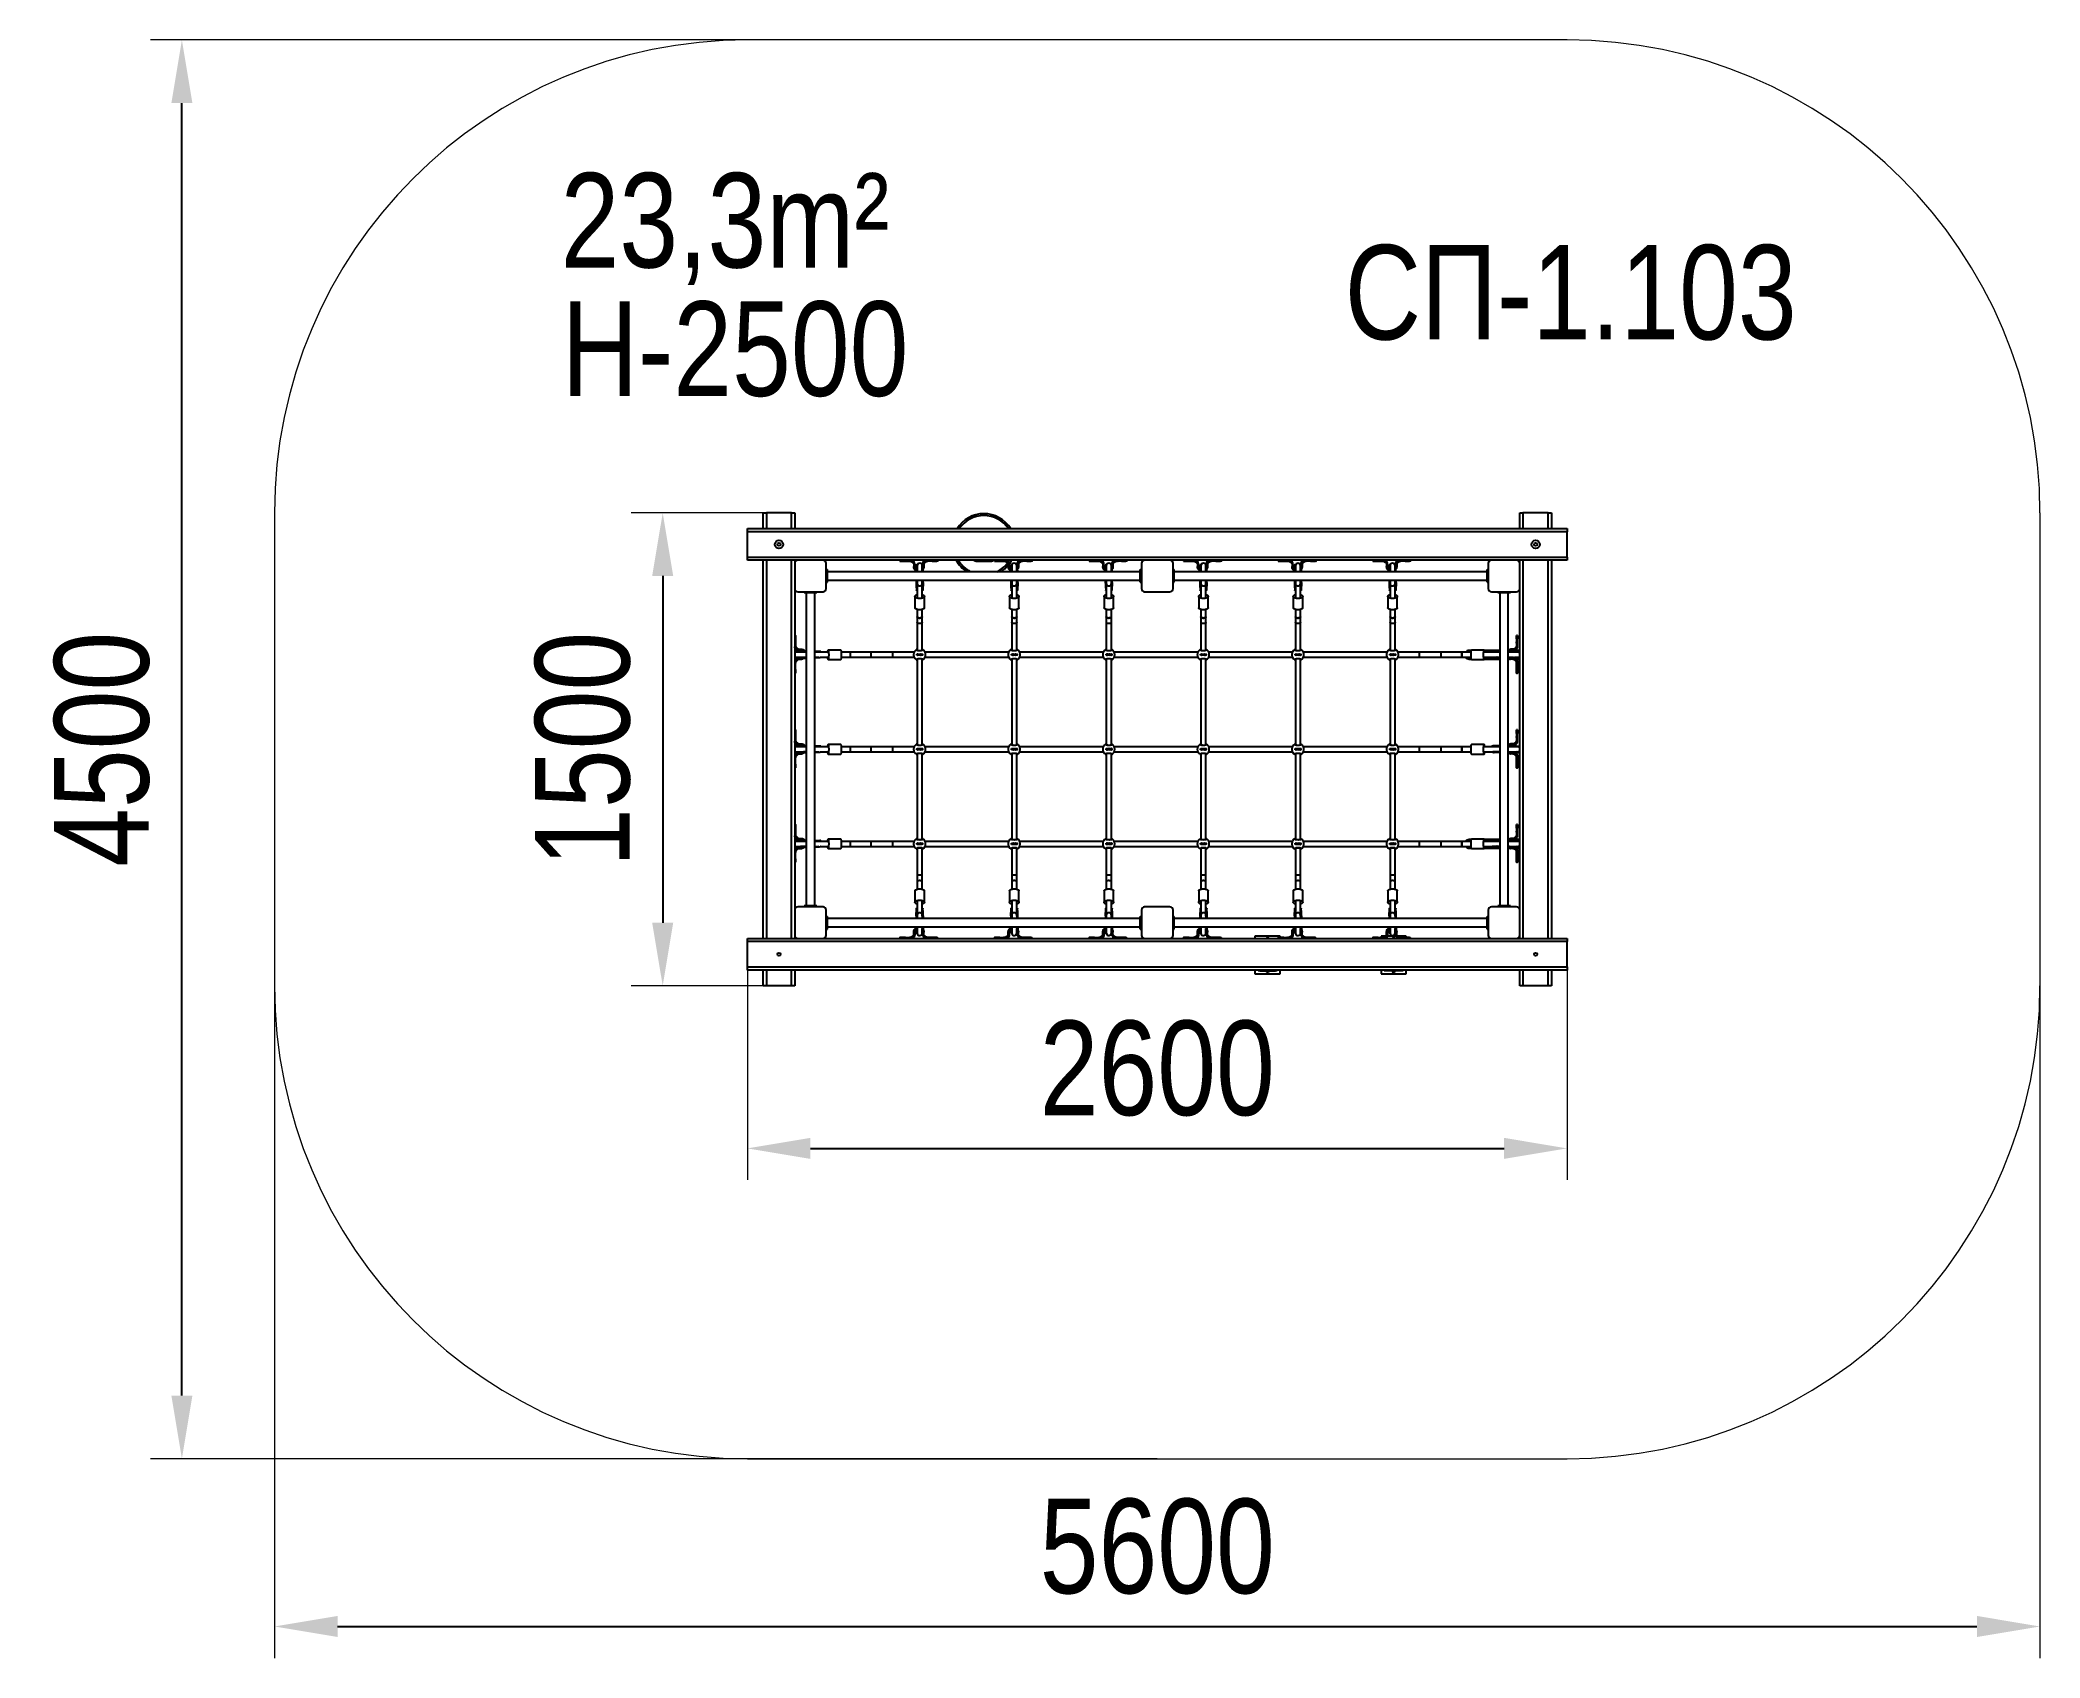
# Model space of a CAD drawing. Header units: millimetres. Extents: x -3362 to 2982, y -2844 to 2289.
import ezdxf

# ---------------------------------------------------------------- set-up
doc = ezdxf.new("R2010")
doc.units = ezdxf.units.MM
for name, color, linetype in [('DIKOM_АРТИКУЛ', 7, 'Continuous'), ('DIKOM_ЗОНА', 80, 'Continuous'), ('DIKOM_ОБЪЕКТ', 7, 'Continuous'), ('DIKOM_РАЗМЕР_ЗОНА', 7, 'Continuous'), ('DIKOM_РАЗМЕР_ОБЪЕКТА', 7, 'Continuous')]:
    doc.layers.add(name, color=color, linetype=linetype)
doc.styles.add('style1', font='arial.ttf', dxfattribs={"width": 0.8})
doc.dimstyles.new('1-50', dxfattribs={"dimtxt": 300, "dimasz": 200, "dimexe": 100, "dimexo": 0, "dimgap": 100, "dimtad": 1, "dimdec": 0, "dimtxsty": 'style1', "dimcen": 0, "dimclrd": 7, "dimclre": 7, "dimadec": 1, "dimazin": 2, "dimtfac": 1, "dimtdec": 0, "dimtmove": 0, "dimatfit": 3, "dimfxl": 0, "dimlwd": 25, "dimlwe": 18, "dimarcsym": 0})

msp = doc.modelspace()

# ---------------------------------------------------------------- texts
at = {"layer": 'DIKOM_АРТИКУЛ', "color": 7, "linetype": 'Continuous', "lineweight": 15, "insert": (776.8, 1638.6), "char_height": 300, "width": 4145.586, "attachment_point": 1, "style": 'style1'}
msp.add_mtext('{\\fArial|b0|i0|c204|p34;СП}-1.103', dxfattribs=at)
at = {"layer": 'DIKOM_РАЗМЕР_ОБЪЕКТА', "char_height": 300, "width": 5885.531, "attachment_point": 1, "style": 'style1'}
for s, insert in [('23,3m²', (-1710.5, 1866.9)), ('H-2500', (-1706.6, 1459.6))]:
    msp.add_mtext(s, dxfattribs=dict(at, insert=insert))

# ---------------------------------------------------------------- blocks, each defined once
blk = doc.blocks.new('*D0')
at = {"layer": 'Defpoints', "color": 0, "transparency": 16777216}
for p in [(-2617.8, -272.7), (2982.2, -272.7), (2982.2, -2743.7)]:
    blk.add_point(p, dxfattribs=at)
at = {"layer": 'DIKOM_РАЗМЕР_ЗОНА', "color": 7, "lineweight": 18, "transparency": 16777216}
for p, q in [((-2617.8, -272.7), (-2617.8, -2843.7)), ((2982.2, -272.7), (2982.2, -2843.7))]:
    blk.add_line(p, q, dxfattribs=at)
at = {"layer": 'DIKOM_РАЗМЕР_ЗОНА', "color": 7, "lineweight": 25, "transparency": 16777216}
blk.add_line((-2417.8, -2743.7), (2782.2, -2743.7), dxfattribs=at)
at = {"layer": 'DIKOM_РАЗМЕР_ЗОНА', "color": 7, "transparency": 16777216}
for points in [[(-2417.8, -2710.3), (-2417.8, -2777), (-2617.8, -2743.7)], [(2782.2, -2710.3), (2782.2, -2777), (2982.2, -2743.7)]]:
    blk.add_solid(points, dxfattribs=at)
at = {"layer": 'DIKOM_РАЗМЕР_ЗОНА', "color": 0, "transparency": 16777216, "insert": (182.2, -2490.5), "char_height": 300, "attachment_point": 5, "style": 'style1'}
blk.add_mtext('5600', dxfattribs=at)
blk = doc.blocks.new('*D1')
at = {"layer": 'Defpoints', "color": 0, "transparency": 16777216}
for p in [(-2911.7, 2288.6), (542, 2288.6), (182.2, -2211.4)]:
    blk.add_point(p, dxfattribs=at)
at = {"layer": 'DIKOM_РАЗМЕР_ЗОНА', "color": 7, "lineweight": 18, "transparency": 16777216}
for p, q in [((542, 2288.6), (-3011.7, 2288.6)), ((182.2, -2211.4), (-3011.7, -2211.4))]:
    blk.add_line(p, q, dxfattribs=at)
at = {"layer": 'DIKOM_РАЗМЕР_ЗОНА', "color": 7, "lineweight": 25, "transparency": 16777216}
blk.add_line((-2911.7, -2011.4), (-2911.7, 2088.6), dxfattribs=at)
at = {"layer": 'DIKOM_РАЗМЕР_ЗОНА', "color": 7, "transparency": 16777216}
for points in [[(-2945, 2088.6), (-2878.4, 2088.6), (-2911.7, 2288.6)], [(-2945, -2011.4), (-2878.4, -2011.4), (-2911.7, -2211.4)]]:
    blk.add_solid(points, dxfattribs=at)
at = {"layer": 'DIKOM_РАЗМЕР_ЗОНА', "color": 0, "transparency": 16777216, "insert": (-3164.9, 38.6), "char_height": 300, "attachment_point": 5, "rotation": 90, "style": 'style1'}
blk.add_mtext('4500', dxfattribs=at)
blk = doc.blocks.new('*D2')
at = {"layer": 'Defpoints', "color": 0, "transparency": 16777216}
for p in [(-1117.8, -661.4), (1482.2, -656.4), (1482.2, -1227.2)]:
    blk.add_point(p, dxfattribs=at)
at = {"layer": 'DIKOM_РАЗМЕР_ОБЪЕКТА', "color": 7, "lineweight": 18, "transparency": 16777216}
for p, q in [((-1117.8, -661.4), (-1117.8, -1327.2)), ((1482.2, -656.4), (1482.2, -1327.2))]:
    blk.add_line(p, q, dxfattribs=at)
at = {"layer": 'DIKOM_РАЗМЕР_ОБЪЕКТА', "color": 7, "lineweight": 25, "transparency": 16777216}
blk.add_line((-917.8, -1227.2), (1282.2, -1227.2), dxfattribs=at)
at = {"layer": 'DIKOM_РАЗМЕР_ОБЪЕКТА', "color": 7, "transparency": 16777216}
for points in [[(-917.8, -1193.8), (-917.8, -1260.5), (-1117.8, -1227.2)], [(1282.2, -1193.8), (1282.2, -1260.5), (1482.2, -1227.2)]]:
    blk.add_solid(points, dxfattribs=at)
at = {"layer": 'DIKOM_РАЗМЕР_ОБЪЕКТА', "color": 0, "transparency": 16777216, "insert": (182.2, -974), "char_height": 300, "attachment_point": 5, "style": 'style1'}
blk.add_mtext('2600', dxfattribs=at)
blk = doc.blocks.new('*D3')
at = {"layer": 'Defpoints', "color": 0, "transparency": 16777216}
for p in [(-967.8, 788.6), (-1386.5, -711.4), (-972.8, -711.4)]:
    blk.add_point(p, dxfattribs=at)
at = {"layer": 'DIKOM_РАЗМЕР_ОБЪЕКТА', "color": 7, "lineweight": 18, "transparency": 16777216}
for p, q in [((-967.8, 788.6), (-1486.5, 788.6)), ((-972.8, -711.4), (-1486.5, -711.4))]:
    blk.add_line(p, q, dxfattribs=at)
at = {"layer": 'DIKOM_РАЗМЕР_ОБЪЕКТА', "color": 7, "lineweight": 25, "transparency": 16777216}
blk.add_line((-1386.5, 588.6), (-1386.5, -511.4), dxfattribs=at)
at = {"layer": 'DIKOM_РАЗМЕР_ОБЪЕКТА', "color": 7, "transparency": 16777216}
for points in [[(-1419.9, 588.6), (-1353.2, 588.6), (-1386.5, 788.6)], [(-1419.9, -511.4), (-1353.2, -511.4), (-1386.5, -711.4)]]:
    blk.add_solid(points, dxfattribs=at)
at = {"layer": 'DIKOM_РАЗМЕР_ОБЪЕКТА', "color": 0, "transparency": 16777216, "insert": (-1639.7, 38.6), "char_height": 300, "attachment_point": 5, "rotation": 90, "style": 'style1'}
blk.add_mtext('1500', dxfattribs=at)

# ---------------------------------------------------------------- dimensions: what is measured, and where the dimension line sits
at = {"layer": 'DIKOM_РАЗМЕР_ЗОНА'}
dim = msp.add_linear_dim(base=(-2911.7, 2288.6), p1=(182.2, -2211.4), p2=(542, 2288.6), angle=90, dimstyle='1-50', dxfattribs=at)
dim.commit()
dim.dimension.update_dxf_attribs({"geometry": '*D1', "text_midpoint": (-2911.7, 38.6), "dimtype": 160})
dim = msp.add_linear_dim(base=(2982.2, -2743.7), p1=(-2617.8, -272.7), p2=(2982.2, -272.7), dimstyle='1-50', dxfattribs=at)
dim.commit()
dim.dimension.update_dxf_attribs({"geometry": '*D0', "text_midpoint": (182.2, -2743.7), "dimtype": 160})
at = {"layer": 'DIKOM_РАЗМЕР_ОБЪЕКТА'}
dim = msp.add_linear_dim(base=(-1386.5, -711.4), p1=(-967.8, 788.6), p2=(-972.8, -711.4), angle=90, dimstyle='1-50', dxfattribs=at)
dim.commit()
dim.dimension.update_dxf_attribs({"geometry": '*D3', "text_midpoint": (-1386.5, 38.6), "dimtype": 160})
dim = msp.add_linear_dim(base=(1482.2, -1227.2), p1=(-1117.8, -661.4), p2=(1482.2, -656.4), dimstyle='1-50', dxfattribs=at)
dim.commit()
dim.dimension.update_dxf_attribs({"geometry": '*D2', "text_midpoint": (182.2, -1227.2), "dimtype": 160})

# ---------------------------------------------------------------- linework, layer by layer
at = {"layer": 'DIKOM_ЗОНА', "color": 3, "lineweight": 15}
for p, q in [((1482.2, 2288.6), (-1117.8, 2288.6)), ((-2617.8, 788.6), (-2617.8, -711.4)), ((2982.2, 788.6), (2982.2, -711.4)), ((-1117.8, -2211.4), (1482.2, -2211.4))]:
    msp.add_line(p, q, dxfattribs=at)
for centre, start, end in [((-1117.8, 788.6), 90, 180), ((1482.2, 788.6), 0, 90), ((-1117.8, -711.4), 180, 270), ((1482.2, -711.4), 270, 0)]:
    msp.add_arc(centre, 1500, start, end, dxfattribs=at)
at = {"layer": 'DIKOM_ОБЪЕКТ'}
for p, q in [((-1067.8, 738.6), (-1067.8, 788.6)), ((-1067.8, 788.6), (-1057.8, 788.6)), ((-977.8, 788.6), (-1057.8, 788.6)), ((-1057.8, 788.6), (-1057.8, 738.6)), ((-977.8, 788.6), (-967.8, 788.6)), ((-977.8, 738.6), (-977.8, 788.6)), ((-967.8, 788.6), (-967.8, 738.6)), ((1332.2, 738.6), (1332.2, 788.6)), ((1332.2, 788.6), (1342.2, 788.6)), ((1422.2, 788.6), (1342.2, 788.6)), ((1342.2, 788.6), (1342.2, 738.6)), ((1422.2, 788.6), (1432.2, 788.6)), ((1422.2, 738.6), (1422.2, 788.6)), ((1432.2, 788.6), (1432.2, 738.6)), ((-1117.8, 738.6), (1482.2, 738.6)), ((-1117.8, 728.6), (-1117.8, 738.6)), ((1482.2, 728.6), (-1117.8, 728.6)), ((-1117.8, 648.6), (-1117.8, 728.6)), ((1482.2, 738.6), (1482.2, 728.6)), ((1482.2, 648.6), (1482.2, 728.6)), ((-1117.8, 648.6), (1482.2, 648.6)), ((-1117.8, 638.6), (-1117.8, 648.6)), ((-957.8, 638.6), (-1117.8, 638.6)), ((-1067.8, -561.4), (-1067.8, 638.6)), ((-1057.8, 638.6), (-1057.8, -561.4)), ((-977.8, -561.4), (-977.8, 638.6)), ((-967.8, 638.6), (-967.8, 628.6)), ((-877.8, 638.6), (-957.8, 638.6)), ((142.2, 638.6), (-877.8, 638.6)), ((-634.3, 638.6), (-634.3, 635.6)), ((-634.3, 635.6), (-629, 635.6)), ((-627.7, 635.6), (-630.8, 635.6)), ((-627.9, 635.6), (-630.2, 635.6)), ((-623, 638.6), (-623, 635.6)), ((-623, 635.6), (-598.3, 635.6)), ((-591.6, 636.3), (-593.3, 637.3)), ((-590.9, 635.6), (-591.2, 635.9)), ((-525.6, 635.6), (-550.3, 635.6)), ((-526.8, 635.6), (-520.2, 635.6)), ((-525.6, 638.6), (-525.6, 635.6)), ((-525.4, 635.6), (-525, 635.6)), ((-520.1, 635.6), (-517.4, 635.6)), ((-514.3, 635.6), (-514.3, 638.6)), ((-397.8, 635.6), (-397.8, 638.6)), ((-392.8, 635.6), (-397.8, 635.6)), ((-392.8, 638.6), (-392.8, 635.6)), ((-392.8, 635.6), (-342.8, 635.6)), ((-342.8, 635.6), (-342.8, 638.6)), ((-337.8, 635.6), (-342.8, 635.6)), ((-337.8, 638.6), (-337.8, 635.6)), ((-334.3, 638.6), (-334.3, 635.6)), ((-334.3, 635.6), (-329, 635.6)), ((-327.7, 635.6), (-330.8, 635.6)), ((-327.9, 635.6), (-330.2, 635.6)), ((-323, 638.6), (-323, 635.6)), ((-323, 635.6), (-298.3, 635.6)), ((-291.6, 636.3), (-293.3, 637.3)), ((-290.9, 635.6), (-291.2, 635.9)), ((-225.6, 635.6), (-250.3, 635.6)), ((-226.8, 635.6), (-220.2, 635.6)), ((-225.6, 638.6), (-225.6, 635.6)), ((-225.4, 635.6), (-225, 635.6)), ((-220.1, 635.6), (-217.4, 635.6)), ((-214.3, 635.6), (-214.3, 638.6)), ((-34.3, 638.6), (-34.3, 635.6)), ((-34.3, 635.6), (-29, 635.6)), ((-27.7, 635.6), (-30.8, 635.6)), ((-27.9, 635.6), (-30.2, 635.6)), ((-23, 638.6), (-23, 635.6)), ((-23, 635.6), (1.7, 635.6)), ((8.4, 636.3), (6.7, 637.3)), ((9.1, 635.6), (8.8, 635.9)), ((74.4, 635.6), (49.7, 635.6)), ((73.2, 635.6), (79.8, 635.6)), ((74.4, 638.6), (74.4, 635.6)), ((74.6, 635.6), (75, 635.6)), ((79.9, 635.6), (82.6, 635.6)), ((85.7, 635.6), (85.7, 638.6)), ((222.2, 638.6), (142.2, 638.6)), ((1242.2, 638.6), (222.2, 638.6)), ((265.7, 638.6), (265.7, 635.6)), ((265.7, 635.6), (271, 635.6)), ((272.3, 635.6), (269.2, 635.6)), ((272.1, 635.6), (269.8, 635.6)), ((277, 638.6), (277, 635.6)), ((277, 635.6), (301.7, 635.6)), ((308.4, 636.3), (306.7, 637.3)), ((309.1, 635.6), (308.8, 635.9)), ((374.4, 635.6), (349.7, 635.6)), ((373.2, 635.6), (379.8, 635.6)), ((374.4, 638.6), (374.4, 635.6)), ((374.6, 635.6), (375, 635.6)), ((379.9, 635.6), (382.6, 635.6)), ((385.7, 635.6), (385.7, 638.6)), ((565.7, 638.6), (565.7, 635.6)), ((565.7, 635.6), (571, 635.6)), ((572.3, 635.6), (569.2, 635.6)), ((572.1, 635.6), (569.8, 635.6)), ((577, 638.6), (577, 635.6)), ((577, 635.6), (601.7, 635.6)), ((608.4, 636.3), (606.7, 637.3)), ((609.1, 635.6), (608.8, 635.9)), ((674.4, 635.6), (649.7, 635.6)), ((673.2, 635.6), (679.8, 635.6)), ((674.4, 638.6), (674.4, 635.6)), ((674.6, 635.6), (675, 635.6)), ((679.9, 635.6), (682.6, 635.6)), ((685.7, 635.6), (685.7, 638.6)), ((865.7, 638.6), (865.7, 635.6)), ((865.7, 635.6), (871, 635.6)), ((872.3, 635.6), (869.2, 635.6)), ((872.1, 635.6), (869.8, 635.6)), ((877, 638.6), (877, 635.6)), ((877, 635.6), (901.7, 635.6)), ((908.4, 636.3), (906.7, 637.3)), ((909.1, 635.6), (908.8, 635.9)), ((974.4, 635.6), (949.7, 635.6)), ((973.2, 635.6), (979.8, 635.6)), ((974.4, 638.6), (974.4, 635.6)), ((974.6, 635.6), (975, 635.6)), ((979.9, 635.6), (982.6, 635.6)), ((985.7, 635.6), (985.7, 638.6)), ((1322.2, 638.6), (1242.2, 638.6)), ((1482.2, 638.6), (1322.2, 638.6)), ((1332.2, 628.6), (1332.2, 638.6)), ((1342.2, 638.6), (1342.2, -561.4)), ((1422.2, -561.4), (1422.2, 638.6)), ((1432.2, 638.6), (1432.2, -561.4)), ((1482.2, 648.6), (1482.2, 638.6)), ((-967.8, 628.6), (-967.8, 548.6)), ((-867.8, 548.6), (-867.8, 628.6)), ((-867.8, 608.6), (-863.8, 608.6)), ((-867.8, 603.6), (-863.8, 603.6)), ((-867.8, 573.6), (-863.8, 573.6)), ((-863.8, 603.6), (-863.8, 608.6)), ((-863.8, 573.6), (-863.8, 603.6)), ((128.2, 602.1), (-863.8, 602.1)), ((-863.8, 575.1), (128.2, 575.1)), ((-863.8, 568.6), (-863.8, 573.6)), ((-590.3, 627.6), (-590.3, 626.6)), ((-590.3, 626.6), (-590.3, 618.5)), ((-590.3, 618.5), (-587.3, 618.5)), ((-590.2, 616.3), (-590.2, 615.8)), ((-586.9, 613.3), (-589.6, 613.3)), ((-587.3, 626.6), (-587.3, 627.6)), ((-587.3, 618.5), (-587.3, 626.6)), ((-582.7, 575.1), (-582.4, 555.2)), ((-581.1, 623.4), (-582.1, 623.4)), ((-579.4, 614.7), (-580.1, 615)), ((-579.7, 606.1), (-579.4, 606)), ((-579.4, 604.2), (-579.6, 604.3)), ((-579.4, 621.2), (-579.4, 602.1)), ((-579.4, 575.1), (-579.4, 564.4)), ((-563.4, 602.1), (-563.4, 621.2)), ((-563.4, 610.2), (-562.1, 612.2)), ((-563.4, 564.4), (-563.4, 575.1)), ((-562.1, 623.8), (-563.1, 623.7)), ((-561.3, 626.6), (-561.3, 627.6)), ((-561.3, 618.5), (-561.3, 626.6)), ((-561.3, 618.5), (-558.3, 618.5)), ((-559, 613.3), (-561, 613.3)), ((-558.4, 616.2), (-558.3, 616.9)), ((-558.4, 616), (-558.4, 616.8)), ((-558.3, 627.6), (-558.3, 626.6)), ((-558.3, 626.6), (-558.3, 618.5)), ((-290.3, 627.6), (-290.3, 626.6)), ((-290.3, 626.6), (-290.3, 618.5)), ((-290.3, 618.5), (-287.3, 618.5)), ((-290.2, 616.3), (-290.2, 615.8)), ((-286.9, 613.3), (-289.6, 613.3)), ((-287.3, 626.6), (-287.3, 627.6)), ((-287.3, 618.5), (-287.3, 626.6)), ((-282.7, 575.1), (-282.4, 555.2)), ((-281.1, 623.4), (-282.1, 623.4)), ((-279.4, 614.7), (-280.1, 615)), ((-279.7, 606.1), (-279.4, 606)), ((-279.4, 604.2), (-279.6, 604.3)), ((-279.4, 621.2), (-279.4, 602.1)), ((-279.4, 575.1), (-279.4, 564.4)), ((-263.4, 602.1), (-263.4, 621.2)), ((-263.4, 610.2), (-262.1, 612.2)), ((-263.4, 564.4), (-263.4, 575.1)), ((-262.1, 623.8), (-263.1, 623.7)), ((-261.3, 626.6), (-261.3, 627.6)), ((-261.3, 618.5), (-261.3, 626.6)), ((-261.3, 618.5), (-258.3, 618.5)), ((-259, 613.3), (-261, 613.3)), ((-258.4, 616.2), (-258.3, 616.9)), ((-258.4, 616), (-258.4, 616.8)), ((-258.3, 627.6), (-258.3, 626.6)), ((-258.3, 626.6), (-258.3, 618.5)), ((9.7, 627.6), (9.7, 626.6)), ((9.7, 626.6), (9.7, 618.5)), ((9.7, 618.5), (12.7, 618.5)), ((9.8, 616.3), (9.8, 615.8)), ((13.1, 613.3), (10.4, 613.3)), ((12.7, 626.6), (12.7, 627.6)), ((12.7, 618.5), (12.7, 626.6)), ((17.3, 575.1), (17.6, 555.2)), ((18.9, 623.4), (17.9, 623.4)), ((20.6, 614.7), (19.9, 615)), ((20.3, 606.1), (20.6, 606)), ((20.6, 604.2), (20.4, 604.3)), ((20.6, 621.2), (20.6, 602.1)), ((20.6, 575.1), (20.6, 564.4)), ((36.6, 602.1), (36.6, 621.2)), ((36.6, 610.2), (37.9, 612.2)), ((36.6, 564.4), (36.6, 575.1)), ((37.9, 623.8), (36.9, 623.7)), ((38.7, 626.6), (38.7, 627.6)), ((38.7, 618.5), (38.7, 626.6)), ((38.7, 618.5), (41.7, 618.5)), ((41, 613.3), (39, 613.3)), ((41.6, 616.2), (41.7, 616.9)), ((41.6, 616), (41.6, 616.8)), ((41.7, 627.6), (41.7, 626.6)), ((41.7, 626.6), (41.7, 618.5)), ((128.2, 603.6), (128.2, 608.6)), ((128.2, 608.6), (132.2, 608.6)), ((128.2, 573.6), (128.2, 603.6)), ((128.2, 603.6), (132.2, 603.6)), ((128.2, 573.6), (132.2, 573.6)), ((128.2, 568.6), (128.2, 573.6)), ((132.2, 628.6), (132.2, 548.6)), ((232.2, 548.6), (232.2, 628.6)), ((232.2, 608.6), (236.2, 608.6)), ((232.2, 603.6), (236.2, 603.6)), ((232.2, 573.6), (236.2, 573.6)), ((236.2, 603.6), (236.2, 608.6)), ((236.2, 573.6), (236.2, 603.6)), ((1228.2, 602.1), (236.2, 602.1)), ((236.2, 575.1), (1228.2, 575.1)), ((236.2, 568.6), (236.2, 573.6)), ((309.7, 627.6), (309.7, 626.6)), ((309.7, 626.6), (309.7, 618.5)), ((309.7, 618.5), (312.7, 618.5)), ((309.8, 616.3), (309.8, 615.8)), ((313.1, 613.3), (310.4, 613.3)), ((312.7, 626.6), (312.7, 627.6)), ((312.7, 618.5), (312.7, 626.6)), ((317.3, 575.1), (317.6, 555.2)), ((318.9, 623.4), (317.9, 623.4)), ((320.6, 614.7), (319.9, 615)), ((320.3, 606.1), (320.6, 606)), ((320.6, 604.2), (320.4, 604.3)), ((320.6, 621.2), (320.6, 602.1)), ((320.6, 575.1), (320.6, 564.4)), ((336.6, 602.1), (336.6, 621.2)), ((336.6, 610.2), (337.9, 612.2)), ((336.6, 564.4), (336.6, 575.1)), ((337.9, 623.8), (336.9, 623.7)), ((338.7, 626.6), (338.7, 627.6)), ((338.7, 618.5), (338.7, 626.6)), ((338.7, 618.5), (341.7, 618.5)), ((341, 613.3), (339, 613.3)), ((341.6, 616.2), (341.7, 616.9)), ((341.6, 616), (341.6, 616.8)), ((341.7, 627.6), (341.7, 626.6)), ((341.7, 626.6), (341.7, 618.5)), ((609.7, 627.6), (609.7, 626.6)), ((609.7, 626.6), (609.7, 618.5)), ((609.7, 618.5), (612.7, 618.5)), ((609.8, 616.3), (609.8, 615.8)), ((613.1, 613.3), (610.4, 613.3)), ((612.7, 626.6), (612.7, 627.6)), ((612.7, 618.5), (612.7, 626.6)), ((617.3, 575.1), (617.6, 555.2)), ((618.9, 623.4), (617.9, 623.4)), ((620.6, 614.7), (619.9, 615)), ((620.3, 606.1), (620.6, 606)), ((620.6, 604.2), (620.4, 604.3)), ((620.6, 621.2), (620.6, 602.1)), ((620.6, 575.1), (620.6, 564.4)), ((636.6, 602.1), (636.6, 621.2)), ((636.6, 610.2), (637.9, 612.2)), ((636.6, 564.4), (636.6, 575.1)), ((637.9, 623.8), (636.9, 623.7)), ((638.7, 626.6), (638.7, 627.6)), ((638.7, 618.5), (638.7, 626.6)), ((638.7, 618.5), (641.7, 618.5)), ((641, 613.3), (639, 613.3)), ((641.6, 616.2), (641.7, 616.9)), ((641.6, 616), (641.6, 616.8)), ((641.7, 627.6), (641.7, 626.6)), ((641.7, 626.6), (641.7, 618.5)), ((909.7, 627.6), (909.7, 626.6)), ((909.7, 626.6), (909.7, 618.5)), ((909.7, 618.5), (912.7, 618.5)), ((909.8, 616.3), (909.8, 615.8)), ((913.1, 613.3), (910.4, 613.3)), ((912.7, 626.6), (912.7, 627.6)), ((912.7, 618.5), (912.7, 626.6)), ((917.3, 575.1), (917.6, 555.2)), ((918.9, 623.4), (917.9, 623.4)), ((920.6, 614.7), (919.9, 615)), ((920.3, 606.1), (920.6, 606)), ((920.6, 604.2), (920.4, 604.3)), ((920.6, 621.2), (920.6, 602.1)), ((920.6, 575.1), (920.6, 564.4)), ((936.6, 602.1), (936.6, 621.2)), ((936.6, 610.2), (937.9, 612.2)), ((936.6, 564.4), (936.6, 575.1)), ((937.9, 623.8), (936.9, 623.7)), ((938.7, 626.6), (938.7, 627.6)), ((938.7, 618.5), (938.7, 626.6)), ((938.7, 618.5), (941.7, 618.5)), ((941, 613.3), (939, 613.3)), ((941.6, 616.2), (941.7, 616.9)), ((941.6, 616), (941.6, 616.8)), ((941.7, 627.6), (941.7, 626.6)), ((941.7, 626.6), (941.7, 618.5)), ((1228.2, 603.6), (1228.2, 608.6)), ((1228.2, 608.6), (1232.2, 608.6)), ((1228.2, 603.6), (1232.2, 603.6)), ((1228.2, 573.6), (1228.2, 603.6)), ((1228.2, 573.6), (1232.2, 573.6)), ((1228.2, 568.6), (1228.2, 573.6)), ((1232.2, 628.6), (1232.2, 548.6)), ((1332.2, 548.6), (1332.2, 628.6)), ((-967.8, 548.6), (-967.8, -471.4)), ((-957.8, 538.6), (-877.8, 538.6)), ((-937.8, 534.6), (-937.8, 538.6)), ((-932.8, 534.6), (-937.8, 534.6)), ((-932.8, 534.6), (-932.8, 538.6)), ((-902.8, 534.6), (-932.8, 534.6)), ((-931.3, 534.6), (-931.3, -457.4)), ((-904.3, -457.4), (-904.3, 534.6)), ((-902.8, 534.6), (-902.8, 538.6)), ((-897.8, 534.6), (-902.8, 534.6)), ((-897.8, 534.6), (-897.8, 538.6)), ((-867.8, 568.6), (-863.8, 568.6)), ((-586.4, 523.7), (-586.4, 487.9)), ((-580.4, 568.3), (-581.4, 542.6)), ((-581.4, 542.5), (-580.4, 542.5)), ((-580.4, 567.8), (-581.3, 543.5)), ((-581.3, 543.5), (-580.3, 543.5)), ((-580.4, 568.3), (-580.4, 567.8)), ((-580.4, 567.8), (-579.4, 567.8)), ((-579.4, 567.7), (-580.3, 543.5)), ((-579.4, 564.4), (-579.4, 521)), ((-563.4, 521), (-563.4, 564.4)), ((-562.5, 542.8), (-561.5, 542.8)), ((-561.4, 568.1), (-562.4, 543.8)), ((-562.4, 543.8), (-561.4, 543.8)), ((-561.4, 568.1), (-560.4, 568.1)), ((-560.4, 568.1), (-561.4, 543.8)), ((-556.4, 487.9), (-556.4, 523.7)), ((-286.4, 523.7), (-286.4, 487.9)), ((-280.4, 568.3), (-281.4, 542.6)), ((-281.4, 542.5), (-280.4, 542.5)), ((-280.4, 567.8), (-281.3, 543.5)), ((-281.3, 543.5), (-280.3, 543.5)), ((-280.4, 568.3), (-280.4, 567.8)), ((-280.4, 567.8), (-279.4, 567.8)), ((-279.4, 567.7), (-280.3, 543.5)), ((-279.4, 564.4), (-279.4, 521)), ((-263.4, 521), (-263.4, 564.4)), ((-262.5, 542.8), (-261.5, 542.8)), ((-261.4, 568.1), (-262.4, 543.8)), ((-262.4, 543.8), (-261.4, 543.8)), ((-261.4, 568.1), (-260.4, 568.1)), ((-260.4, 568.1), (-261.4, 543.8)), ((-256.4, 487.9), (-256.4, 523.7)), ((13.6, 523.7), (13.6, 487.9)), ((19.6, 568.3), (18.6, 542.6)), ((18.6, 542.5), (19.6, 542.5)), ((19.6, 567.8), (18.7, 543.5)), ((18.7, 543.5), (19.7, 543.5)), ((19.6, 568.3), (19.6, 567.8)), ((19.6, 567.8), (20.6, 567.8)), ((20.6, 567.7), (19.7, 543.5)), ((20.6, 564.4), (20.6, 521)), ((36.6, 521), (36.6, 564.4)), ((37.5, 542.8), (38.5, 542.8)), ((38.6, 568.1), (37.6, 543.8)), ((37.6, 543.8), (38.6, 543.8)), ((38.6, 568.1), (39.6, 568.1)), ((39.6, 568.1), (38.6, 543.8)), ((43.6, 487.9), (43.6, 523.7)), ((128.2, 568.6), (132.2, 568.6)), ((142.2, 538.6), (222.2, 538.6)), ((232.2, 568.6), (236.2, 568.6)), ((313.6, 523.7), (313.6, 487.9)), ((319.6, 568.3), (318.6, 542.6)), ((318.6, 542.5), (319.6, 542.5)), ((319.6, 567.8), (318.7, 543.5)), ((318.7, 543.5), (319.7, 543.5)), ((319.6, 568.3), (319.6, 567.8)), ((319.6, 567.8), (320.6, 567.8)), ((320.6, 567.7), (319.7, 543.5)), ((320.6, 564.4), (320.6, 521)), ((336.6, 521), (336.6, 564.4)), ((337.5, 542.8), (338.5, 542.8)), ((338.6, 568.1), (337.6, 543.8)), ((337.6, 543.8), (338.6, 543.8)), ((338.6, 568.1), (339.6, 568.1)), ((339.6, 568.1), (338.6, 543.8)), ((343.6, 487.9), (343.6, 523.7)), ((613.6, 523.7), (613.6, 487.9)), ((619.6, 568.3), (618.6, 542.6)), ((618.6, 542.5), (619.6, 542.5)), ((619.6, 567.8), (618.7, 543.5)), ((618.7, 543.5), (619.7, 543.5)), ((619.6, 568.3), (619.6, 567.8)), ((619.6, 567.8), (620.6, 567.8)), ((620.6, 567.7), (619.7, 543.5)), ((620.6, 564.4), (620.6, 521)), ((636.6, 521), (636.6, 564.4)), ((637.5, 542.8), (638.5, 542.8)), ((638.6, 568.1), (637.6, 543.8)), ((637.6, 543.8), (638.6, 543.8)), ((638.6, 568.1), (639.6, 568.1)), ((639.6, 568.1), (638.6, 543.8)), ((643.6, 487.9), (643.6, 523.7)), ((913.6, 523.7), (913.6, 487.9)), ((919.6, 568.3), (918.6, 542.6)), ((918.6, 542.5), (919.6, 542.5)), ((919.6, 567.8), (918.7, 543.5)), ((918.7, 543.5), (919.7, 543.5)), ((919.6, 568.3), (919.6, 567.8)), ((919.6, 567.8), (920.6, 567.8)), ((920.6, 567.7), (919.7, 543.5)), ((920.6, 564.4), (920.6, 521)), ((936.6, 521), (936.6, 564.4)), ((937.5, 542.8), (938.5, 542.8)), ((938.6, 568.1), (937.6, 543.8)), ((937.6, 543.8), (938.6, 543.8)), ((938.6, 568.1), (939.6, 568.1)), ((939.6, 568.1), (938.6, 543.8)), ((943.6, 487.9), (943.6, 523.7)), ((1228.2, 568.6), (1232.2, 568.6)), ((1242.2, 538.6), (1322.2, 538.6)), ((1262.2, 534.6), (1262.2, 538.6)), ((1267.2, 534.6), (1262.2, 534.6)), ((1267.2, 534.6), (1267.2, 538.6)), ((1297.2, 534.6), (1267.2, 534.6)), ((1268.7, 534.6), (1268.7, -457.4)), ((1295.7, -457.4), (1295.7, 534.6)), ((1297.2, 534.6), (1297.2, 538.6)), ((1302.2, 534.6), (1297.2, 534.6)), ((1302.2, 534.6), (1302.2, 538.6)), ((1332.2, -471.4), (1332.2, 548.6)), ((-579.4, 482.2), (-579.4, 458.6)), ((-579.4, 458.6), (-579.4, 440.8)), ((-563.4, 458.6), (-563.4, 482.2)), ((-563.4, 440.8), (-563.4, 458.6)), ((-279.4, 482.2), (-279.4, 458.6)), ((-279.4, 458.6), (-279.4, 440.8)), ((-263.4, 458.6), (-263.4, 482.2)), ((-263.4, 440.8), (-263.4, 458.6)), ((20.6, 482.2), (20.6, 458.6)), ((20.6, 458.6), (20.6, 440.8)), ((36.6, 458.6), (36.6, 482.2)), ((36.6, 440.8), (36.6, 458.6)), ((320.6, 482.2), (320.6, 458.6)), ((320.6, 458.6), (320.6, 440.8)), ((336.6, 458.6), (336.6, 482.2)), ((336.6, 440.8), (336.6, 458.6)), ((620.6, 482.2), (620.6, 458.6)), ((620.6, 458.6), (620.6, 440.8)), ((636.6, 458.6), (636.6, 482.2)), ((636.6, 440.8), (636.6, 458.6)), ((920.6, 482.2), (920.6, 458.6)), ((920.6, 458.6), (920.6, 440.8)), ((936.6, 458.6), (936.6, 482.2)), ((936.6, 440.8), (936.6, 458.6)), ((-964.8, 400.2), (-967.8, 400.2)), ((-967.8, 388.9), (-964.8, 388.9)), ((-964.8, 394.9), (-964.8, 400.1)), ((-964.8, 391.7), (-964.8, 392.9)), ((-964.8, 388.9), (-964.8, 364.2)), ((-579.4, 440.8), (-579.4, 352.5)), ((-563.4, 352.3), (-563.4, 440.8)), ((-279.4, 440.8), (-279.4, 352.5)), ((-263.4, 352.3), (-263.4, 440.8)), ((20.6, 440.8), (20.6, 352.5)), ((36.6, 352.3), (36.6, 440.8)), ((320.6, 440.8), (320.6, 352.5)), ((336.6, 352.3), (336.6, 440.8)), ((620.6, 440.8), (620.6, 352.5)), ((636.6, 352.3), (636.6, 440.8)), ((920.6, 440.8), (920.6, 352.5)), ((936.6, 352.3), (936.6, 440.8)), ((1322, 400.2), (1322, 394.9)), ((1325, 400.2), (1322, 400.2)), ((1322, 393.6), (1322, 396.7)), ((1322, 393.8), (1322, 396)), ((1322, 388.9), (1322, 364.2)), ((1325, 388.9), (1322, 388.9)), ((1325, 364.2), (1325, 388.9)), ((-931.3, 346.6), (-967.8, 346.6)), ((-967.8, 346.6), (-967.5, 346.6)), ((-967.8, 330.6), (-931.3, 330.6)), ((-966.5, 359.2), (-965.5, 357.4)), ((-965.6, 357.5), (-964.8, 356.7)), ((-956.8, 356.2), (-955.8, 356.2)), ((-955.8, 353.2), (-956.8, 353.2)), ((-955.8, 327.2), (-956.8, 327.2)), ((-956.8, 324.2), (-955.8, 324.2)), ((-955.8, 356.2), (-947.6, 356.2)), ((-947.6, 353.2), (-955.8, 353.2)), ((-947.6, 327.2), (-955.8, 327.2)), ((-955.8, 324.2), (-947.6, 324.2)), ((-947.6, 353.2), (-947.6, 356.2)), ((-947.6, 324.2), (-947.6, 327.2)), ((-946.6, 324.2), (-945.4, 324.2)), ((-946.1, 324.2), (-945.4, 324.2)), ((-945, 356.1), (-945.7, 356.1)), ((-942.4, 355.5), (-942.4, 352.8)), ((-942.4, 327.5), (-942.4, 324.8)), ((-933.6, 330.3), (-933.6, 330.6)), ((-932.4, 328.2), (-931.3, 328.3)), ((-904.3, 349.8), (-888.1, 350)), ((-904.3, 348.8), (-888.1, 349)), ((-861, 346.6), (-904.3, 346.6)), ((-904.3, 330.8), (-891, 331)), ((-904.3, 329.8), (-886.6, 330)), ((-904.3, 329.8), (-887.6, 330)), ((-904.3, 329.1), (-892.8, 329.5)), ((-888.1, 349), (-888.1, 350)), ((-887.6, 330), (-887.6, 330.8)), ((-887, 347.3), (-887.5, 346.6)), ((-886, 348.8), (-886, 349.8)), ((-885.5, 330.2), (-885.5, 330.6)), ((-885.5, 330.6), (-861, 330.6)), ((-821.8, 353.6), (-861.6, 353.6)), ((-861.6, 323.6), (-821.8, 323.6)), ((-791.4, 346.6), (-820.5, 346.6)), ((-820.5, 330.6), (-791.4, 330.6)), ((-726.1, 346.6), (-791.4, 346.6)), ((-791.4, 330.6), (-726.1, 330.6)), ((-656.5, 346.6), (-726.1, 346.6)), ((-726.1, 330.6), (-656.5, 330.6)), ((-589.1, 346.6), (-656.5, 346.6)), ((-656.5, 330.6), (-656.5, 346.6)), ((-656.5, 330.6), (-588.8, 330.6)), ((-587.9, 348.6), (-588, 348.4)), ((-588, 329.4), (-587.9, 329.1)), ((-587.6, 349.2), (-587.8, 349)), ((-587.7, 349.1), (-587.8, 348.9)), ((-587.8, 328.8), (-587.7, 328.6)), ((-580.3, 323.1), (-580.6, 324.2)), ((-580.2, 337.4), (-580.2, 340.6)), ((-580.1, 337.4), (-580.2, 337.4)), ((-580.1, 340.6), (-580, 340.7)), ((-579.9, 337.3), (-580.1, 337.3)), ((-580, 340.7), (-579.9, 340.8)), ((-579.9, 353.2), (-579.9, 353.4)), ((-579.9, 340.8), (-579.8, 340.8)), ((-579.8, 337.2), (-579.9, 337.3)), ((-579.8, 340.8), (-578.5, 340.8)), ((-578.5, 337.2), (-579.8, 337.2)), ((-579.8, 324.4), (-579.8, 324.3)), ((-579.4, 325.2), (-579.4, 52.5)), ((-579, 339.8), (-579, 338.2)), ((-579, 338.2), (-579, 339.8)), ((-579, 339.8), (-579, 339.8)), ((-579, 338.2), (-579, 338.2)), ((-578.8, 340), (-578.8, 340)), ((-578.8, 340), (-578.8, 340)), ((-578.8, 340), (-578.6, 340)), ((-578.4, 338.1), (-578.8, 338)), ((-578.8, 338), (-578.8, 338)), ((-578.8, 338), (-578.8, 338)), ((-578.5, 340.8), (-577.8, 340.7)), ((-577.8, 340.7), (-578.5, 340.8)), ((-578.4, 337.3), (-578.5, 337.2)), ((-578.5, 337.2), (-578.4, 337.3)), ((-577.8, 337.3), (-578.4, 337.3)), ((-578.4, 337.3), (-577.8, 337.3)), ((-578.4, 337.3), (-578.4, 337.3)), ((-578.2, 339.8), (-578.1, 339.7)), ((-577.8, 340.7), (-577.6, 340.6)), ((-577.7, 340.6), (-577.8, 340.7)), ((-577.8, 340.7), (-577.8, 340.7)), ((-577.8, 337.3), (-577.8, 337.3)), ((-577.1, 340.1), (-577.7, 340.6)), ((-577.7, 340.6), (-577.6, 340.6)), ((-577.6, 340.6), (-577.1, 340.1)), ((-577.1, 340.1), (-576.9, 339.7)), ((-576.9, 339.7), (-577.1, 340.1)), ((-577.1, 340.1), (-577.1, 340.1)), ((-576.9, 338.7), (-577, 338.1)), ((-577, 338.1), (-576.9, 338.7)), ((-577, 338.1), (-577, 338.1)), ((-576.9, 339.7), (-576.9, 338.7)), ((-576.9, 338.7), (-576.9, 339.7)), ((-576.9, 339.7), (-576.9, 339.7)), ((-576.9, 338.7), (-576.9, 338.7)), ((-576.2, 337.4), (-576.2, 340.6)), ((-576, 340.8), (-575.3, 340.8)), ((-575.3, 337.2), (-576, 337.2)), ((-566.5, 351.4), (-575.8, 351.4)), ((-575.1, 340.6), (-575.1, 337.4)), ((-575.1, 337.4), (-575.1, 340.6)), ((-575.1, 340.6), (-575.1, 340.6)), ((-575.1, 337.4), (-575.1, 337.4)), ((-574.3, 337.4), (-574.3, 340.6)), ((-574.1, 340.8), (-573.4, 340.8)), ((-573.4, 337.2), (-574.1, 337.2)), ((-573.2, 340.6), (-573.2, 339.6)), ((-573.2, 339.6), (-573.2, 340.6)), ((-573.2, 340.6), (-573.2, 340.6)), ((-573.2, 339.6), (-573.2, 339.6)), ((-573.2, 339.6), (-573.2, 339.6)), ((-573.2, 337.9), (-573.2, 337.4)), ((-573.2, 337.4), (-573.2, 337.9)), ((-573.2, 337.9), (-573.2, 337.9)), ((-573.2, 337.4), (-573.2, 337.4)), ((-573.1, 339.6), (-572.2, 340.6)), ((-572.8, 338.6), (-573.1, 338.2)), ((-573.1, 338.2), (-572.8, 338.6)), ((-573.1, 338.2), (-573.1, 338.2)), ((-572.8, 338.6), (-572.8, 338.6)), ((-572.7, 338.6), (-572.7, 338.6)), ((-572, 337.4), (-572.6, 338.5)), ((-571.9, 340.8), (-570.8, 340.8)), ((-570.8, 340.6), (-571.8, 339.6)), ((-571.8, 339.6), (-570.8, 340.6)), ((-571.8, 339.6), (-571.8, 339.6)), ((-571.8, 339.3), (-571.8, 339.3)), ((-570.8, 337.2), (-571.7, 337.2)), ((-570.8, 340.6), (-570.8, 340.6)), ((-570.7, 337.4), (-570.7, 337.4)), ((-569.3, 339.4), (-569.3, 338.6)), ((-569.3, 339.4), (-569.3, 339.4)), ((-569.3, 338.6), (-569.3, 339.4)), ((-569.3, 338.6), (-569.1, 338.3)), ((-569.3, 338.6), (-569.3, 338.6)), ((-569.1, 338.3), (-569.3, 338.6)), ((-569.1, 339.8), (-569.1, 339.8)), ((-569.1, 338.3), (-569.1, 338.3)), ((-568.8, 340), (-568.8, 340)), ((-568.6, 340), (-568.6, 340)), ((-568.6, 338), (-568.6, 338)), ((-567.9, 340.7), (-568.5, 340.8)), ((-568.5, 337.2), (-567.9, 337.3)), ((-567.9, 338.6), (-568, 338.3)), ((-567.9, 340.7), (-567.9, 340.7)), ((-567.8, 339.3), (-567.9, 338.6)), ((-567.9, 337.3), (-567.9, 337.3)), ((-566.9, 338.2), (-566.9, 338.2)), ((-566.8, 339.7), (-566.8, 339.7)), ((-566.2, 337.4), (-566.2, 340.6)), ((-566, 340.8), (-565, 340.8)), ((-565.5, 337.2), (-566, 337.2)), ((-565.3, 339.8), (-565.3, 339.8)), ((-565.3, 339.7), (-565.3, 337.4)), ((-564.7, 337.4), (-565.3, 339.7)), ((-565.3, 337.4), (-565.3, 339.7)), ((-565.3, 339.7), (-565.3, 339.7)), ((-565.3, 337.4), (-565.3, 337.4)), ((-564.7, 340.6), (-564.3, 338.8)), ((-564.3, 338.8), (-564.7, 340.6)), ((-564, 337.2), (-564.4, 337.2)), ((-564.3, 338.8), (-564.3, 338.8)), ((-564.2, 338.8), (-563.7, 340.6)), ((-564.2, 338.8), (-564.2, 338.8)), ((-563.2, 339.7), (-563.8, 337.4)), ((-563.8, 337.4), (-563.2, 339.7)), ((-563.8, 337.4), (-563.8, 337.4)), ((-563.5, 340.8), (-562.5, 340.8)), ((-563.4, 52.3), (-563.4, 325.4)), ((-563.2, 339.8), (-563.2, 339.8)), ((-563.2, 337.4), (-563.2, 339.7)), ((-563.2, 339.7), (-563.2, 339.7)), ((-562.5, 337.2), (-563, 337.2)), ((-562.9, 353.1), (-562.9, 353.1)), ((-562.9, 324.6), (-562.9, 324.7)), ((-562.2, 324.2), (-562.5, 323.4)), ((-562.4, 354.3), (-562.2, 353.5)), ((-562.3, 340.6), (-562.3, 337.4)), ((-562.3, 337.4), (-562.3, 340.6)), ((-562.3, 340.6), (-562.3, 340.6)), ((-562.3, 337.4), (-562.3, 337.4)), ((-561.6, 322.8), (-562.1, 322.8)), ((-561.5, 323.1), (-561.5, 322.9)), ((-554.7, 330.6), (-288.8, 330.6)), ((-289.1, 346.6), (-554.4, 346.6)), ((-287.9, 348.6), (-288, 348.4)), ((-288, 329.4), (-287.9, 329.1)), ((-287.6, 349.2), (-287.8, 349)), ((-287.7, 349.1), (-287.8, 348.9)), ((-287.8, 328.8), (-287.7, 328.6)), ((-280.3, 323.1), (-280.6, 324.2)), ((-280.2, 337.4), (-280.2, 340.6)), ((-280.1, 337.4), (-280.2, 337.4)), ((-280.1, 340.6), (-280, 340.7)), ((-279.9, 337.3), (-280.1, 337.3)), ((-280, 340.7), (-279.9, 340.8)), ((-279.9, 353.2), (-279.9, 353.4)), ((-279.9, 340.8), (-279.8, 340.8)), ((-279.8, 337.2), (-279.9, 337.3)), ((-279.8, 340.8), (-278.5, 340.8)), ((-278.5, 337.2), (-279.8, 337.2)), ((-279.8, 324.4), (-279.8, 324.3)), ((-279.4, 325.2), (-279.4, 52.5)), ((-279, 339.8), (-279, 338.2)), ((-279, 338.2), (-279, 339.8)), ((-279, 339.8), (-279, 339.8)), ((-279, 338.2), (-279, 338.2)), ((-278.8, 340), (-278.8, 340)), ((-278.8, 340), (-278.8, 340)), ((-278.8, 340), (-278.6, 340)), ((-278.4, 338.1), (-278.8, 338)), ((-278.8, 338), (-278.8, 338)), ((-278.8, 338), (-278.8, 338)), ((-278.5, 340.8), (-277.8, 340.7)), ((-277.8, 340.7), (-278.5, 340.8)), ((-278.4, 337.3), (-278.5, 337.2)), ((-278.5, 337.2), (-278.4, 337.3)), ((-277.8, 337.3), (-278.4, 337.3)), ((-278.4, 337.3), (-277.8, 337.3)), ((-278.4, 337.3), (-278.4, 337.3)), ((-278.2, 339.8), (-278.1, 339.7)), ((-277.8, 340.7), (-277.6, 340.6)), ((-277.7, 340.6), (-277.8, 340.7)), ((-277.8, 340.7), (-277.8, 340.7)), ((-277.8, 337.3), (-277.8, 337.3)), ((-277.1, 340.1), (-277.7, 340.6)), ((-277.7, 340.6), (-277.6, 340.6)), ((-277.6, 340.6), (-277.1, 340.1)), ((-277.1, 340.1), (-276.9, 339.7)), ((-276.9, 339.7), (-277.1, 340.1)), ((-277.1, 340.1), (-277.1, 340.1)), ((-276.9, 338.7), (-277, 338.1)), ((-277, 338.1), (-276.9, 338.7)), ((-277, 338.1), (-277, 338.1)), ((-276.9, 339.7), (-276.9, 338.7)), ((-276.9, 338.7), (-276.9, 339.7)), ((-276.9, 339.7), (-276.9, 339.7)), ((-276.9, 338.7), (-276.9, 338.7)), ((-276.2, 337.4), (-276.2, 340.6)), ((-276, 340.8), (-275.3, 340.8)), ((-275.3, 337.2), (-276, 337.2)), ((-266.5, 351.4), (-275.8, 351.4)), ((-275.1, 340.6), (-275.1, 337.4)), ((-275.1, 337.4), (-275.1, 340.6)), ((-275.1, 340.6), (-275.1, 340.6)), ((-275.1, 337.4), (-275.1, 337.4)), ((-274.3, 337.4), (-274.3, 340.6)), ((-274.1, 340.8), (-273.4, 340.8)), ((-273.4, 337.2), (-274.1, 337.2)), ((-273.2, 340.6), (-273.2, 339.6)), ((-273.2, 339.6), (-273.2, 340.6)), ((-273.2, 340.6), (-273.2, 340.6)), ((-273.2, 339.6), (-273.2, 339.6)), ((-273.2, 339.6), (-273.2, 339.6)), ((-273.2, 337.9), (-273.2, 337.4)), ((-273.2, 337.4), (-273.2, 337.9)), ((-273.2, 337.9), (-273.2, 337.9)), ((-273.2, 337.4), (-273.2, 337.4)), ((-273.1, 339.6), (-272.2, 340.6)), ((-272.8, 338.6), (-273.1, 338.2)), ((-273.1, 338.2), (-272.8, 338.6)), ((-273.1, 338.2), (-273.1, 338.2)), ((-272.8, 338.6), (-272.8, 338.6)), ((-272.7, 338.6), (-272.7, 338.6)), ((-272, 337.4), (-272.6, 338.5)), ((-271.9, 340.8), (-270.8, 340.8)), ((-270.8, 340.6), (-271.8, 339.6)), ((-271.8, 339.6), (-270.8, 340.6)), ((-271.8, 339.6), (-271.8, 339.6)), ((-271.8, 339.3), (-271.8, 339.3)), ((-270.8, 337.2), (-271.7, 337.2)), ((-270.8, 340.6), (-270.8, 340.6)), ((-270.7, 337.4), (-270.7, 337.4)), ((-269.3, 339.4), (-269.3, 338.6)), ((-269.3, 339.4), (-269.3, 339.4)), ((-269.3, 338.6), (-269.3, 339.4)), ((-269.3, 338.6), (-269.1, 338.3)), ((-269.3, 338.6), (-269.3, 338.6)), ((-269.1, 338.3), (-269.3, 338.6)), ((-269.1, 339.8), (-269.1, 339.8)), ((-269.1, 338.3), (-269.1, 338.3)), ((-268.8, 340), (-268.8, 340)), ((-268.6, 340), (-268.6, 340)), ((-268.6, 338), (-268.6, 338)), ((-267.9, 340.7), (-268.5, 340.8)), ((-268.5, 337.2), (-267.9, 337.3)), ((-267.9, 338.6), (-268, 338.3)), ((-267.9, 340.7), (-267.9, 340.7)), ((-267.8, 339.3), (-267.9, 338.6)), ((-267.9, 337.3), (-267.9, 337.3)), ((-266.9, 338.2), (-266.9, 338.2)), ((-266.8, 339.7), (-266.8, 339.7)), ((-266.2, 337.4), (-266.2, 340.6)), ((-266, 340.8), (-265, 340.8)), ((-265.5, 337.2), (-266, 337.2)), ((-265.3, 339.8), (-265.3, 339.8)), ((-265.3, 339.7), (-265.3, 337.4)), ((-264.7, 337.4), (-265.3, 339.7)), ((-265.3, 337.4), (-265.3, 339.7)), ((-265.3, 339.7), (-265.3, 339.7)), ((-265.3, 337.4), (-265.3, 337.4)), ((-264.7, 340.6), (-264.3, 338.8)), ((-264.3, 338.8), (-264.7, 340.6)), ((-264, 337.2), (-264.4, 337.2)), ((-264.3, 338.8), (-264.3, 338.8)), ((-264.2, 338.8), (-263.7, 340.6)), ((-264.2, 338.8), (-264.2, 338.8)), ((-263.2, 339.7), (-263.8, 337.4)), ((-263.8, 337.4), (-263.2, 339.7)), ((-263.8, 337.4), (-263.8, 337.4)), ((-263.5, 340.8), (-262.5, 340.8)), ((-263.4, 52.3), (-263.4, 325.4)), ((-263.2, 339.8), (-263.2, 339.8)), ((-263.2, 337.4), (-263.2, 339.7)), ((-263.2, 339.7), (-263.2, 339.7)), ((-262.5, 337.2), (-263, 337.2)), ((-262.9, 353.1), (-262.9, 353.1)), ((-262.9, 324.6), (-262.9, 324.7)), ((-262.2, 324.2), (-262.5, 323.4)), ((-262.4, 354.3), (-262.2, 353.5)), ((-262.3, 340.6), (-262.3, 337.4)), ((-262.3, 337.4), (-262.3, 340.6)), ((-262.3, 340.6), (-262.3, 340.6)), ((-262.3, 337.4), (-262.3, 337.4)), ((-261.6, 322.8), (-262.1, 322.8)), ((-261.5, 323.1), (-261.5, 322.9)), ((-254.7, 330.6), (11.2, 330.6)), ((10.9, 346.6), (-254.4, 346.6)), ((12.1, 348.6), (12, 348.4)), ((12, 329.4), (12.1, 329.1)), ((12.4, 349.2), (12.2, 349)), ((12.3, 349.1), (12.2, 348.9)), ((12.2, 328.8), (12.3, 328.6)), ((19.7, 323.1), (19.4, 324.2)), ((19.8, 337.4), (19.8, 340.6)), ((19.9, 337.4), (19.8, 337.4)), ((19.9, 340.6), (20, 340.7)), ((20.1, 337.3), (19.9, 337.3)), ((20, 340.7), (20.1, 340.8)), ((20.1, 353.2), (20.1, 353.4)), ((20.1, 340.8), (20.2, 340.8)), ((20.2, 337.2), (20.1, 337.3)), ((20.2, 340.8), (21.5, 340.8)), ((21.5, 337.2), (20.2, 337.2)), ((20.2, 324.4), (20.2, 324.3)), ((20.6, 325.2), (20.6, 52.5)), ((21, 339.8), (21, 338.2)), ((21, 338.2), (21, 339.8)), ((21, 339.8), (21, 339.8)), ((21, 338.2), (21, 338.2)), ((21.2, 340), (21.2, 340)), ((21.2, 340), (21.2, 340)), ((21.2, 340), (21.4, 340)), ((21.6, 338.1), (21.2, 338)), ((21.2, 338), (21.2, 338)), ((21.2, 338), (21.2, 338)), ((21.5, 340.8), (22.2, 340.7)), ((22.2, 340.7), (21.5, 340.8)), ((21.6, 337.3), (21.5, 337.2)), ((21.5, 337.2), (21.6, 337.3)), ((22.2, 337.3), (21.6, 337.3)), ((21.6, 337.3), (22.2, 337.3)), ((21.6, 337.3), (21.6, 337.3)), ((21.8, 339.8), (21.9, 339.7)), ((22.2, 340.7), (22.4, 340.6)), ((22.3, 340.6), (22.2, 340.7)), ((22.2, 340.7), (22.2, 340.7)), ((22.2, 337.3), (22.2, 337.3)), ((22.9, 340.1), (22.3, 340.6)), ((22.3, 340.6), (22.4, 340.6)), ((22.4, 340.6), (22.9, 340.1)), ((22.9, 340.1), (23.1, 339.7)), ((23.1, 339.7), (22.9, 340.1)), ((22.9, 340.1), (22.9, 340.1)), ((23.1, 338.7), (23, 338.1)), ((23, 338.1), (23.1, 338.7)), ((23, 338.1), (23, 338.1)), ((23.1, 339.7), (23.1, 338.7)), ((23.1, 338.7), (23.1, 339.7)), ((23.1, 339.7), (23.1, 339.7)), ((23.1, 338.7), (23.1, 338.7)), ((23.8, 337.4), (23.8, 340.6)), ((24, 340.8), (24.7, 340.8)), ((24.7, 337.2), (24, 337.2)), ((33.5, 351.4), (24.2, 351.4)), ((24.9, 340.6), (24.9, 337.4)), ((24.9, 337.4), (24.9, 340.6)), ((24.9, 340.6), (24.9, 340.6)), ((24.9, 337.4), (24.9, 337.4)), ((25.7, 337.4), (25.7, 340.6)), ((25.9, 340.8), (26.6, 340.8)), ((26.6, 337.2), (25.9, 337.2)), ((26.8, 340.6), (26.8, 339.6)), ((26.8, 339.6), (26.8, 340.6)), ((26.8, 340.6), (26.8, 340.6)), ((26.8, 339.6), (26.8, 339.6)), ((26.8, 339.6), (26.8, 339.6)), ((26.8, 337.9), (26.8, 337.4)), ((26.8, 337.4), (26.8, 337.9)), ((26.8, 337.9), (26.8, 337.9)), ((26.8, 337.4), (26.8, 337.4)), ((26.9, 339.6), (27.8, 340.6)), ((27.2, 338.6), (26.9, 338.2)), ((26.9, 338.2), (27.2, 338.6)), ((26.9, 338.2), (26.9, 338.2)), ((27.2, 338.6), (27.2, 338.6)), ((27.3, 338.6), (27.3, 338.6)), ((28, 337.4), (27.4, 338.5)), ((28.1, 340.8), (29.2, 340.8)), ((29.2, 340.6), (28.2, 339.6)), ((28.2, 339.6), (29.2, 340.6)), ((28.2, 339.6), (28.2, 339.6)), ((28.2, 339.3), (28.2, 339.3)), ((29.2, 337.2), (28.3, 337.2)), ((29.2, 340.6), (29.2, 340.6)), ((29.3, 337.4), (29.3, 337.4)), ((30.7, 339.4), (30.7, 338.6)), ((30.7, 339.4), (30.7, 339.4)), ((30.7, 338.6), (30.7, 339.4)), ((30.7, 338.6), (30.9, 338.3)), ((30.7, 338.6), (30.7, 338.6)), ((30.9, 338.3), (30.7, 338.6)), ((30.9, 339.8), (30.9, 339.8)), ((30.9, 338.3), (30.9, 338.3)), ((31.2, 340), (31.2, 340)), ((31.4, 340), (31.4, 340)), ((31.4, 338), (31.4, 338)), ((32.1, 340.7), (31.5, 340.8)), ((31.5, 337.2), (32.1, 337.3)), ((32.1, 338.6), (32, 338.3)), ((32.1, 340.7), (32.1, 340.7)), ((32.2, 339.3), (32.1, 338.6)), ((32.1, 337.3), (32.1, 337.3)), ((33.1, 338.2), (33.1, 338.2)), ((33.2, 339.7), (33.2, 339.7)), ((33.8, 337.4), (33.8, 340.6)), ((34, 340.8), (35, 340.8)), ((34.5, 337.2), (34, 337.2)), ((34.7, 339.8), (34.7, 339.8)), ((34.7, 339.7), (34.7, 337.4)), ((35.3, 337.4), (34.7, 339.7)), ((34.7, 337.4), (34.7, 339.7)), ((34.7, 339.7), (34.7, 339.7)), ((34.7, 337.4), (34.7, 337.4)), ((35.3, 340.6), (35.7, 338.8)), ((35.7, 338.8), (35.3, 340.6)), ((36, 337.2), (35.6, 337.2)), ((35.7, 338.8), (35.7, 338.8)), ((35.8, 338.8), (36.3, 340.6)), ((35.8, 338.8), (35.8, 338.8)), ((36.8, 339.7), (36.2, 337.4)), ((36.2, 337.4), (36.8, 339.7)), ((36.2, 337.4), (36.2, 337.4)), ((36.5, 340.8), (37.5, 340.8)), ((36.6, 52.3), (36.6, 325.4)), ((36.8, 339.8), (36.8, 339.8)), ((36.8, 337.4), (36.8, 339.7)), ((36.8, 339.7), (36.8, 339.7)), ((37.5, 337.2), (37, 337.2)), ((37.1, 353.1), (37.1, 353.1)), ((37.1, 324.6), (37.1, 324.7)), ((37.8, 324.2), (37.5, 323.4)), ((37.6, 354.3), (37.8, 353.5)), ((37.7, 340.6), (37.7, 337.4)), ((37.7, 337.4), (37.7, 340.6)), ((37.7, 340.6), (37.7, 340.6)), ((37.7, 337.4), (37.7, 337.4)), ((38.4, 322.8), (37.9, 322.8)), ((38.5, 323.1), (38.5, 322.9)), ((45.3, 330.6), (311.2, 330.6)), ((310.9, 346.6), (45.6, 346.6)), ((312.1, 348.6), (312, 348.4)), ((312, 329.4), (312.1, 329.1)), ((312.4, 349.2), (312.2, 349)), ((312.3, 349.1), (312.2, 348.9)), ((312.2, 328.8), (312.3, 328.6)), ((319.7, 323.1), (319.4, 324.2)), ((319.8, 337.4), (319.8, 340.6)), ((319.9, 337.4), (319.8, 337.4)), ((319.9, 340.6), (320, 340.7)), ((320.1, 337.3), (319.9, 337.3)), ((320, 340.7), (320.1, 340.8)), ((320.1, 353.2), (320.1, 353.4)), ((320.1, 340.8), (320.2, 340.8)), ((320.2, 337.2), (320.1, 337.3)), ((320.2, 340.8), (321.5, 340.8)), ((321.5, 337.2), (320.2, 337.2)), ((320.2, 324.4), (320.2, 324.3)), ((320.6, 325.2), (320.6, 52.5)), ((321, 339.8), (321, 338.2)), ((321, 338.2), (321, 339.8)), ((321, 339.8), (321, 339.8)), ((321, 338.2), (321, 338.2)), ((321.2, 340), (321.2, 340)), ((321.2, 340), (321.2, 340)), ((321.2, 340), (321.4, 340)), ((321.6, 338.1), (321.2, 338)), ((321.2, 338), (321.2, 338)), ((321.2, 338), (321.2, 338)), ((321.5, 340.8), (322.2, 340.7)), ((322.2, 340.7), (321.5, 340.8)), ((321.6, 337.3), (321.5, 337.2)), ((321.5, 337.2), (321.6, 337.3)), ((322.2, 337.3), (321.6, 337.3)), ((321.6, 337.3), (322.2, 337.3)), ((321.6, 337.3), (321.6, 337.3)), ((321.8, 339.8), (321.9, 339.7)), ((322.2, 340.7), (322.4, 340.6)), ((322.3, 340.6), (322.2, 340.7)), ((322.2, 340.7), (322.2, 340.7)), ((322.2, 337.3), (322.2, 337.3)), ((322.9, 340.1), (322.3, 340.6)), ((322.3, 340.6), (322.4, 340.6)), ((322.4, 340.6), (322.9, 340.1)), ((322.9, 340.1), (323.1, 339.7)), ((323.1, 339.7), (322.9, 340.1)), ((322.9, 340.1), (322.9, 340.1)), ((323.1, 338.7), (323, 338.1)), ((323, 338.1), (323.1, 338.7)), ((323, 338.1), (323, 338.1)), ((323.1, 339.7), (323.1, 338.7)), ((323.1, 338.7), (323.1, 339.7)), ((323.1, 339.7), (323.1, 339.7)), ((323.1, 338.7), (323.1, 338.7)), ((323.8, 337.4), (323.8, 340.6)), ((324, 340.8), (324.7, 340.8)), ((324.7, 337.2), (324, 337.2)), ((333.5, 351.4), (324.2, 351.4)), ((324.9, 340.6), (324.9, 337.4)), ((324.9, 337.4), (324.9, 340.6)), ((324.9, 340.6), (324.9, 340.6)), ((324.9, 337.4), (324.9, 337.4)), ((325.7, 337.4), (325.7, 340.6)), ((325.9, 340.8), (326.6, 340.8)), ((326.6, 337.2), (325.9, 337.2)), ((326.8, 340.6), (326.8, 339.6)), ((326.8, 339.6), (326.8, 340.6)), ((326.8, 340.6), (326.8, 340.6)), ((326.8, 339.6), (326.8, 339.6)), ((326.8, 339.6), (326.8, 339.6)), ((326.8, 337.9), (326.8, 337.4)), ((326.8, 337.4), (326.8, 337.9)), ((326.8, 337.9), (326.8, 337.9)), ((326.8, 337.4), (326.8, 337.4)), ((326.9, 339.6), (327.8, 340.6)), ((327.2, 338.6), (326.9, 338.2)), ((326.9, 338.2), (327.2, 338.6)), ((326.9, 338.2), (326.9, 338.2)), ((327.2, 338.6), (327.2, 338.6)), ((327.3, 338.6), (327.3, 338.6)), ((328, 337.4), (327.4, 338.5)), ((328.1, 340.8), (329.2, 340.8)), ((329.2, 340.6), (328.2, 339.6)), ((328.2, 339.6), (329.2, 340.6)), ((328.2, 339.6), (328.2, 339.6)), ((328.2, 339.3), (328.2, 339.3)), ((329.2, 337.2), (328.3, 337.2)), ((329.2, 340.6), (329.2, 340.6)), ((329.3, 337.4), (329.3, 337.4)), ((330.7, 339.4), (330.7, 338.6)), ((330.7, 339.4), (330.7, 339.4)), ((330.7, 338.6), (330.7, 339.4)), ((330.7, 338.6), (330.9, 338.3)), ((330.7, 338.6), (330.7, 338.6)), ((330.9, 338.3), (330.7, 338.6)), ((330.9, 339.8), (330.9, 339.8)), ((330.9, 338.3), (330.9, 338.3)), ((331.2, 340), (331.2, 340)), ((331.4, 340), (331.4, 340)), ((331.4, 338), (331.4, 338)), ((332.1, 340.7), (331.5, 340.8)), ((331.5, 337.2), (332.1, 337.3)), ((332.1, 338.6), (332, 338.3)), ((332.1, 340.7), (332.1, 340.7)), ((332.2, 339.3), (332.1, 338.6)), ((332.1, 337.3), (332.1, 337.3)), ((333.1, 338.2), (333.1, 338.2)), ((333.2, 339.7), (333.2, 339.7)), ((333.8, 337.4), (333.8, 340.6)), ((334, 340.8), (335, 340.8)), ((334.5, 337.2), (334, 337.2)), ((334.7, 339.8), (334.7, 339.8)), ((334.7, 339.7), (334.7, 337.4)), ((335.3, 337.4), (334.7, 339.7)), ((334.7, 337.4), (334.7, 339.7)), ((334.7, 339.7), (334.7, 339.7)), ((334.7, 337.4), (334.7, 337.4)), ((335.3, 340.6), (335.7, 338.8)), ((335.7, 338.8), (335.3, 340.6)), ((336, 337.2), (335.6, 337.2)), ((335.7, 338.8), (335.7, 338.8)), ((335.8, 338.8), (336.3, 340.6)), ((335.8, 338.8), (335.8, 338.8)), ((336.8, 339.7), (336.2, 337.4)), ((336.2, 337.4), (336.8, 339.7)), ((336.2, 337.4), (336.2, 337.4)), ((336.5, 340.8), (337.5, 340.8)), ((336.6, 52.3), (336.6, 325.4)), ((336.8, 339.8), (336.8, 339.8)), ((336.8, 337.4), (336.8, 339.7)), ((336.8, 339.7), (336.8, 339.7)), ((337.5, 337.2), (337, 337.2)), ((337.1, 353.1), (337.1, 353.1)), ((337.1, 324.6), (337.1, 324.7)), ((337.8, 324.2), (337.5, 323.4)), ((337.6, 354.3), (337.8, 353.5)), ((337.7, 340.6), (337.7, 337.4)), ((337.7, 337.4), (337.7, 340.6)), ((337.7, 340.6), (337.7, 340.6)), ((337.7, 337.4), (337.7, 337.4)), ((338.4, 322.8), (337.9, 322.8)), ((338.5, 323.1), (338.5, 322.9)), ((345.3, 330.6), (611.2, 330.6)), ((610.9, 346.6), (345.6, 346.6)), ((612.1, 348.6), (612, 348.4)), ((612, 329.4), (612.1, 329.1)), ((612.4, 349.2), (612.2, 349)), ((612.3, 349.1), (612.2, 348.9)), ((612.2, 328.8), (612.3, 328.6)), ((619.7, 323.1), (619.4, 324.2)), ((619.8, 337.4), (619.8, 340.6)), ((619.9, 337.4), (619.8, 337.4)), ((619.9, 340.6), (620, 340.7)), ((620.1, 337.3), (619.9, 337.3)), ((620, 340.7), (620.1, 340.8)), ((620.1, 353.2), (620.1, 353.4)), ((620.1, 340.8), (620.2, 340.8)), ((620.2, 337.2), (620.1, 337.3)), ((620.2, 340.8), (621.5, 340.8)), ((621.5, 337.2), (620.2, 337.2)), ((620.2, 324.4), (620.2, 324.3)), ((620.6, 325.2), (620.6, 52.5)), ((621, 339.8), (621, 338.2)), ((621, 338.2), (621, 339.8)), ((621, 339.8), (621, 339.8)), ((621, 338.2), (621, 338.2)), ((621.2, 340), (621.2, 340)), ((621.2, 340), (621.2, 340)), ((621.2, 340), (621.4, 340)), ((621.6, 338.1), (621.2, 338)), ((621.2, 338), (621.2, 338)), ((621.2, 338), (621.2, 338)), ((621.5, 340.8), (622.2, 340.7)), ((622.2, 340.7), (621.5, 340.8)), ((621.6, 337.3), (621.5, 337.2)), ((621.5, 337.2), (621.6, 337.3)), ((622.2, 337.3), (621.6, 337.3)), ((621.6, 337.3), (622.2, 337.3)), ((621.6, 337.3), (621.6, 337.3)), ((621.8, 339.8), (621.9, 339.7)), ((622.2, 340.7), (622.4, 340.6)), ((622.4, 340.6), (622.2, 340.7)), ((622.2, 340.7), (622.2, 340.7)), ((622.2, 337.3), (622.2, 337.3)), ((622.4, 340.6), (622.9, 340.1)), ((622.9, 340.1), (622.4, 340.6)), ((622.4, 340.6), (622.4, 340.6)), ((622.9, 340.1), (623.1, 339.7)), ((623.1, 339.7), (622.9, 340.1)), ((622.9, 340.1), (622.9, 340.1)), ((623.1, 338.7), (623, 338.1)), ((623, 338.1), (623.1, 338.7)), ((623, 338.1), (623, 338.1)), ((623.1, 339.7), (623.1, 338.7)), ((623.1, 338.7), (623.1, 339.7)), ((623.1, 339.7), (623.1, 339.7)), ((623.1, 338.7), (623.1, 338.7)), ((623.8, 337.4), (623.8, 340.6)), ((624, 340.8), (624.7, 340.8)), ((624.7, 337.2), (624, 337.2)), ((633.5, 351.4), (624.2, 351.4)), ((624.9, 340.6), (624.9, 337.4)), ((624.9, 337.4), (624.9, 340.6)), ((624.9, 340.6), (624.9, 340.6)), ((624.9, 337.4), (624.9, 337.4)), ((625.7, 337.4), (625.7, 340.6)), ((625.9, 340.8), (626.6, 340.8)), ((626.6, 337.2), (625.9, 337.2)), ((626.8, 340.6), (626.8, 339.6)), ((626.8, 339.6), (626.8, 340.6)), ((626.8, 340.6), (626.8, 340.6)), ((626.8, 339.6), (626.8, 339.6)), ((626.8, 339.6), (626.8, 339.6)), ((626.8, 337.9), (626.8, 337.4)), ((626.8, 337.4), (626.8, 337.9)), ((626.8, 337.9), (626.8, 337.9)), ((626.8, 337.4), (626.8, 337.4)), ((626.9, 339.6), (627.8, 340.6)), ((627.2, 338.6), (626.9, 338.2)), ((626.9, 338.2), (627.2, 338.6)), ((626.9, 338.2), (626.9, 338.2)), ((627.2, 338.6), (627.2, 338.6)), ((627.3, 338.6), (627.3, 338.6)), ((628, 337.4), (627.4, 338.5)), ((628.1, 340.8), (629.2, 340.8)), ((629.2, 340.6), (628.2, 339.6)), ((628.2, 339.6), (629.2, 340.6)), ((628.2, 339.6), (628.2, 339.6)), ((628.2, 339.3), (628.2, 339.3)), ((629.2, 337.2), (628.3, 337.2)), ((629.2, 340.6), (629.2, 340.6)), ((629.3, 337.4), (629.3, 337.4)), ((630.7, 339.4), (630.7, 338.6)), ((630.7, 339.4), (630.7, 339.4)), ((630.7, 338.6), (630.7, 339.4)), ((630.7, 338.6), (630.9, 338.3)), ((630.7, 338.6), (630.7, 338.6)), ((630.9, 338.3), (630.7, 338.6)), ((630.9, 339.8), (630.9, 339.8)), ((630.9, 338.3), (630.9, 338.3)), ((631.2, 340), (631.2, 340)), ((631.4, 340), (631.4, 340)), ((631.4, 338), (631.4, 338)), ((632.1, 340.7), (631.5, 340.8)), ((631.5, 337.2), (632.1, 337.3)), ((632.1, 338.6), (632, 338.3)), ((632.1, 340.7), (632.1, 340.7)), ((632.2, 339.3), (632.1, 338.6)), ((632.1, 337.3), (632.1, 337.3)), ((633.1, 338.2), (633.1, 338.2)), ((633.2, 339.7), (633.2, 339.7)), ((633.8, 337.4), (633.8, 340.6)), ((634, 340.8), (635, 340.8)), ((634.5, 337.2), (634, 337.2)), ((634.7, 339.8), (634.7, 339.8)), ((634.7, 339.7), (634.7, 337.4)), ((635.3, 337.4), (634.7, 339.7)), ((634.7, 337.4), (634.7, 339.7)), ((634.7, 339.7), (634.7, 339.7)), ((634.7, 337.4), (634.7, 337.4)), ((635.3, 340.6), (635.7, 338.8)), ((635.7, 338.8), (635.3, 340.6)), ((636, 337.2), (635.6, 337.2)), ((635.7, 338.8), (635.7, 338.8)), ((635.8, 338.8), (636.3, 340.6)), ((635.8, 338.8), (635.8, 338.8)), ((636.8, 339.7), (636.2, 337.4)), ((636.2, 337.4), (636.8, 339.7)), ((636.2, 337.4), (636.2, 337.4)), ((636.5, 340.8), (637.5, 340.8)), ((636.6, 52.3), (636.6, 325.4)), ((636.8, 339.8), (636.8, 339.8)), ((636.8, 337.4), (636.8, 339.7)), ((636.8, 339.7), (636.8, 339.7)), ((637.5, 337.2), (637, 337.2)), ((637.1, 353.1), (637.1, 353.1)), ((637.1, 324.6), (637.1, 324.7)), ((637.8, 324.2), (637.5, 323.4)), ((637.6, 354.3), (637.8, 353.5)), ((637.7, 340.6), (637.7, 337.4)), ((637.7, 337.4), (637.7, 340.6)), ((637.7, 340.6), (637.7, 340.6)), ((637.7, 337.4), (637.7, 337.4)), ((638.4, 322.8), (637.9, 322.8)), ((638.5, 323.1), (638.5, 322.9)), ((645.3, 330.6), (911.2, 330.6)), ((910.9, 346.6), (645.6, 346.6)), ((912.1, 348.6), (912, 348.4)), ((912, 329.4), (912.1, 329.1)), ((912.4, 349.2), (912.2, 349)), ((912.3, 349.1), (912.2, 348.9)), ((912.2, 328.8), (912.3, 328.6)), ((919.7, 323.1), (919.4, 324.2)), ((919.8, 337.4), (919.8, 340.6)), ((919.9, 337.4), (919.8, 337.4)), ((919.9, 340.6), (920, 340.7)), ((920.1, 337.3), (919.9, 337.3)), ((920, 340.7), (920.1, 340.8)), ((920.1, 353.2), (920.1, 353.4)), ((920.1, 340.8), (920.2, 340.8)), ((920.2, 337.2), (920.1, 337.3)), ((920.2, 340.8), (921.5, 340.8)), ((921.5, 337.2), (920.2, 337.2)), ((920.2, 324.4), (920.2, 324.3)), ((920.6, 325.2), (920.6, 52.5)), ((921, 339.8), (921, 338.2)), ((921, 338.2), (921, 339.8)), ((921, 339.8), (921, 339.8)), ((921, 338.2), (921, 338.2)), ((921.2, 340), (921.2, 340)), ((921.2, 340), (921.2, 340)), ((921.2, 340), (921.4, 340)), ((921.6, 338.1), (921.2, 338)), ((921.2, 338), (921.2, 338)), ((921.2, 338), (921.2, 338)), ((921.5, 340.8), (922.2, 340.7)), ((922.2, 340.7), (921.5, 340.8)), ((921.6, 337.3), (921.5, 337.2)), ((921.5, 337.2), (921.6, 337.3)), ((922.2, 337.3), (921.6, 337.3)), ((921.6, 337.3), (922.2, 337.3)), ((921.6, 337.3), (921.6, 337.3)), ((921.8, 339.8), (921.9, 339.7)), ((922.2, 340.7), (922.4, 340.6)), ((922.3, 340.6), (922.2, 340.7)), ((922.2, 340.7), (922.2, 340.7)), ((922.2, 337.3), (922.2, 337.3)), ((922.9, 340.1), (922.3, 340.6)), ((922.3, 340.6), (922.4, 340.6)), ((922.4, 340.6), (922.9, 340.1)), ((922.9, 340.1), (923.1, 339.7)), ((923.1, 339.7), (922.9, 340.1)), ((922.9, 340.1), (922.9, 340.1)), ((923.1, 338.7), (923, 338.1)), ((923, 338.1), (923.1, 338.7)), ((923, 338.1), (923, 338.1)), ((923.1, 339.7), (923.1, 338.7)), ((923.1, 338.7), (923.1, 339.7)), ((923.1, 339.7), (923.1, 339.7)), ((923.1, 338.7), (923.1, 338.7)), ((923.8, 337.4), (923.8, 340.6)), ((924, 340.8), (924.7, 340.8)), ((924.7, 337.2), (924, 337.2)), ((933.5, 351.4), (924.2, 351.4)), ((924.9, 340.6), (924.9, 337.4)), ((924.9, 337.4), (924.9, 340.6)), ((924.9, 340.6), (924.9, 340.6)), ((924.9, 337.4), (924.9, 337.4)), ((925.7, 337.4), (925.7, 340.6)), ((925.9, 340.8), (926.6, 340.8)), ((926.6, 337.2), (925.9, 337.2)), ((926.8, 340.6), (926.8, 339.6)), ((926.8, 339.6), (926.8, 340.6)), ((926.8, 340.6), (926.8, 340.6)), ((926.8, 339.6), (926.8, 339.6)), ((926.8, 339.6), (926.8, 339.6)), ((926.8, 337.9), (926.8, 337.4)), ((926.8, 337.4), (926.8, 337.9)), ((926.8, 337.9), (926.8, 337.9)), ((926.8, 337.4), (926.8, 337.4)), ((926.9, 339.6), (927.8, 340.6)), ((927.2, 338.6), (926.9, 338.2)), ((926.9, 338.2), (927.2, 338.6)), ((926.9, 338.2), (926.9, 338.2)), ((927.2, 338.6), (927.2, 338.6)), ((927.3, 338.6), (927.3, 338.6)), ((928, 337.4), (927.4, 338.5)), ((928.1, 340.8), (929.2, 340.8)), ((929.2, 340.6), (928.2, 339.6)), ((928.2, 339.6), (929.2, 340.6)), ((928.2, 339.6), (928.2, 339.6)), ((928.2, 339.3), (928.2, 339.3)), ((929.2, 337.2), (928.3, 337.2)), ((929.2, 340.6), (929.2, 340.6)), ((929.3, 337.4), (929.3, 337.4)), ((930.7, 339.4), (930.7, 338.6)), ((930.7, 339.4), (930.7, 339.4)), ((930.7, 338.6), (930.7, 339.4)), ((930.7, 338.6), (930.9, 338.3)), ((930.7, 338.6), (930.7, 338.6)), ((930.9, 338.3), (930.7, 338.6)), ((930.9, 339.8), (930.9, 339.8)), ((930.9, 338.3), (930.9, 338.3)), ((931.2, 340), (931.2, 340)), ((931.4, 340), (931.4, 340)), ((931.4, 338), (931.4, 338)), ((932.1, 340.7), (931.5, 340.8)), ((931.5, 337.2), (932.1, 337.3)), ((932.1, 338.6), (932, 338.3)), ((932.1, 340.7), (932.1, 340.7)), ((932.2, 339.3), (932.1, 338.6)), ((932.1, 337.3), (932.1, 337.3)), ((933.1, 338.2), (933.1, 338.2)), ((933.2, 339.7), (933.2, 339.7)), ((933.8, 337.4), (933.8, 340.6)), ((934, 340.8), (935, 340.8)), ((934.5, 337.2), (934, 337.2)), ((934.7, 339.8), (934.7, 339.8)), ((934.7, 339.7), (934.7, 337.4)), ((935.3, 337.4), (934.7, 339.7)), ((934.7, 337.4), (934.7, 339.7)), ((934.7, 339.7), (934.7, 339.7)), ((934.7, 337.4), (934.7, 337.4)), ((935.3, 340.6), (935.7, 338.8)), ((935.7, 338.8), (935.3, 340.6)), ((936, 337.2), (935.6, 337.2)), ((935.7, 338.8), (935.7, 338.8)), ((935.8, 338.8), (936.3, 340.6)), ((935.8, 338.8), (935.8, 338.8)), ((936.8, 339.7), (936.2, 337.4)), ((936.2, 337.4), (936.8, 339.7)), ((936.2, 337.4), (936.2, 337.4)), ((936.5, 340.8), (937.5, 340.8)), ((936.6, 52.3), (936.6, 325.4)), ((936.8, 339.8), (936.8, 339.8)), ((936.8, 337.4), (936.8, 339.7)), ((936.8, 339.7), (936.8, 339.7)), ((937.5, 337.2), (937, 337.2)), ((937.1, 353.1), (937.1, 353.1)), ((937.1, 324.6), (937.1, 324.7)), ((937.8, 324.2), (937.5, 323.4)), ((937.6, 354.3), (937.8, 353.5)), ((937.7, 340.6), (937.7, 337.4)), ((937.7, 337.4), (937.7, 340.6)), ((937.7, 340.6), (937.7, 340.6)), ((937.7, 337.4), (937.7, 337.4)), ((938.4, 322.8), (937.9, 322.8)), ((938.5, 323.1), (938.5, 322.9)), ((945.3, 330.6), (1013.7, 330.6)), ((1013.7, 346.6), (945.6, 346.6)), ((1083.3, 346.6), (1013.7, 346.6)), ((1013.7, 330.6), (1013.7, 346.6)), ((1013.7, 330.6), (1083.3, 330.6)), ((1148.6, 346.6), (1083.3, 346.6)), ((1083.3, 330.6), (1148.6, 330.6)), ((1177.7, 346.6), (1148.6, 346.6)), ((1148.6, 330.6), (1177.7, 330.6)), ((1178.3, 352.1), (1171.7, 352.1)), ((1171.7, 325.1), (1178.3, 325.1)), ((1218.8, 353.6), (1179, 353.6)), ((1179, 323.6), (1218.8, 323.6)), ((1268.7, 346.6), (1218.2, 346.6)), ((1218.2, 330.6), (1244.1, 330.6)), ((1268.7, 352.1), (1219.4, 352.1)), ((1219.4, 325.1), (1268.7, 325.1)), ((1244.1, 330.6), (1244.1, 330.3)), ((1244.6, 349.8), (1244.6, 348.7)), ((1244.8, 330.1), (1268.7, 330.2)), ((1245.9, 346.6), (1245.5, 347.2)), ((1246.3, 330.8), (1246.2, 330.2)), ((1268.7, 330.2), (1246.2, 330.2)), ((1246.8, 350.1), (1246.7, 349.1)), ((1268.7, 349.2), (1246.7, 349.1)), ((1268.7, 350.2), (1246.8, 350.1)), ((1247.1, 330.1), (1247.1, 330.1)), ((1268.7, 328.3), (1251, 328.9)), ((1260.6, 331.2), (1259.3, 331.2)), ((1326, 346.6), (1295.7, 346.6)), ((1295.7, 325.1), (1299.1, 325.1)), ((1299.6, 352.8), (1299.6, 355.5)), ((1299.6, 324.8), (1299.6, 327.5)), ((1302.7, 356.1), (1302.1, 356.1)), ((1302.3, 324.2), (1303.1, 324.2)), ((1302.6, 324.2), (1303.3, 324.2)), ((1304.8, 356.2), (1304.8, 353.2)), ((1313, 356.2), (1304.8, 356.2)), ((1304.8, 353.2), (1313, 353.2)), ((1304.8, 327.2), (1304.8, 324.2)), ((1304.8, 327.2), (1313, 327.2)), ((1313, 324.2), (1304.8, 324.2)), ((1332.2, 352.1), (1307.9, 352.1)), ((1314, 356.2), (1313, 356.2)), ((1313, 353.2), (1314, 353.2)), ((1313, 327.2), (1314, 327.2)), ((1314, 324.2), (1313, 324.2)), ((1315.2, 330.6), (1326.1, 330.6)), ((1320.4, 325.1), (1332.2, 325.1)), ((1322, 356.7), (1322.3, 357)), ((1322.7, 357.4), (1323.7, 359.2)), ((1328.1, 327.8), (1328.2, 328.8)), ((1328.6, 346.8), (1328.7, 347.8)), ((-967.8, 291.4), (-964.8, 291.4)), ((-967.8, 280.2), (-964.8, 280.2)), ((-964.8, 291.4), (-964.8, 316.1)), ((-964.8, 287.3), (-964.8, 280.2)), ((1322, 291.4), (1322, 316.2)), ((1322, 292.7), (1322, 286)), ((1325, 291.4), (1322, 291.4)), ((1322, 291.3), (1322, 290.9)), ((1322, 286), (1322, 283.2)), ((1322, 280.2), (1325, 280.2)), ((1325, 316.2), (1325, 291.4)), ((-964.8, 100.2), (-967.8, 100.2)), ((-967.8, 88.9), (-964.8, 88.9)), ((-964.8, 94.9), (-964.8, 100.1)), ((-964.8, 91.7), (-964.8, 92.9)), ((-964.8, 88.9), (-964.8, 64.2)), ((1322, 100.2), (1322, 94.9)), ((1325, 100.2), (1322, 100.2)), ((1322, 93.6), (1322, 96.7)), ((1322, 93.8), (1322, 96)), ((1322, 88.9), (1322, 64.2)), ((1325, 88.9), (1322, 88.9)), ((1325, 64.2), (1325, 88.9)), ((-931.3, 46.6), (-967.8, 46.6)), ((-967.8, 46.6), (-967.5, 46.6)), ((-967.8, 30.6), (-931.3, 30.6)), ((-966.5, 59.2), (-965.5, 57.4)), ((-965.6, 57.5), (-964.8, 56.7)), ((-964.8, -8.6), (-964.8, 16.1)), ((-956.8, 56.2), (-955.8, 56.2)), ((-955.8, 53.2), (-956.8, 53.2)), ((-955.8, 27.2), (-956.8, 27.2)), ((-956.8, 24.2), (-955.8, 24.2)), ((-955.8, 56.2), (-947.6, 56.2)), ((-947.6, 53.2), (-955.8, 53.2)), ((-947.6, 27.2), (-955.8, 27.2)), ((-955.8, 24.2), (-947.6, 24.2)), ((-947.6, 53.2), (-947.6, 56.2)), ((-947.6, 24.2), (-947.6, 27.2)), ((-946.6, 24.2), (-945.4, 24.2)), ((-946.1, 24.2), (-945.4, 24.2)), ((-945, 56.1), (-945.7, 56.1)), ((-942.4, 55.5), (-942.4, 52.8)), ((-942.4, 27.5), (-942.4, 24.8)), ((-933.6, 30.3), (-933.6, 30.6)), ((-932.4, 28.2), (-931.3, 28.3)), ((-904.3, 49.8), (-888.1, 50)), ((-904.3, 48.8), (-888.1, 49)), ((-861, 46.6), (-904.3, 46.6)), ((-904.3, 30.8), (-891, 31)), ((-904.3, 29.8), (-886.6, 30)), ((-904.3, 29.8), (-887.6, 30)), ((-904.3, 29.1), (-892.8, 29.5)), ((-888.1, 49), (-888.1, 50)), ((-887.6, 30), (-887.6, 30.8)), ((-887, 47.3), (-887.5, 46.6)), ((-886, 48.8), (-886, 49.8)), ((-885.5, 30.2), (-885.5, 30.6)), ((-885.5, 30.6), (-861, 30.6)), ((-821.8, 53.6), (-861.6, 53.6)), ((-861.6, 23.6), (-821.8, 23.6)), ((-791.4, 46.6), (-820.5, 46.6)), ((-820.5, 30.6), (-791.4, 30.6)), ((-726.1, 46.6), (-791.4, 46.6)), ((-791.4, 30.6), (-726.1, 30.6)), ((-656.5, 46.6), (-726.1, 46.6)), ((-726.1, 30.6), (-656.5, 30.6)), ((-589.1, 46.6), (-656.5, 46.6)), ((-656.5, 30.6), (-656.5, 46.6)), ((-656.5, 30.6), (-588.8, 30.6)), ((-587.9, 48.6), (-588, 48.4)), ((-588, 29.4), (-587.9, 29.1)), ((-587.6, 49.2), (-587.8, 49)), ((-587.7, 49.1), (-587.8, 48.9)), ((-587.8, 28.8), (-587.7, 28.6)), ((-580.3, 23.1), (-580.6, 24.2)), ((-580.2, 37.4), (-580.2, 40.6)), ((-580.1, 37.4), (-580.2, 37.4)), ((-580.1, 40.6), (-580, 40.7)), ((-579.9, 37.3), (-580.1, 37.3)), ((-580, 40.7), (-579.9, 40.8)), ((-579.9, 53.2), (-579.9, 53.4)), ((-579.9, 40.8), (-579.8, 40.8)), ((-579.8, 37.2), (-579.9, 37.3)), ((-579.8, 40.8), (-578.5, 40.8)), ((-578.5, 37.2), (-579.8, 37.2)), ((-579.8, 24.4), (-579.8, 24.3)), ((-579.4, 25.2), (-579.4, -247.5)), ((-579, 39.8), (-579, 38.2)), ((-579, 38.2), (-579, 39.8)), ((-579, 39.8), (-579, 39.8)), ((-579, 38.2), (-579, 38.2)), ((-578.8, 40), (-578.8, 40)), ((-578.8, 40), (-578.8, 40)), ((-578.8, 40), (-578.6, 40)), ((-578.4, 38.1), (-578.8, 38)), ((-578.8, 38), (-578.8, 38)), ((-578.8, 38), (-578.8, 38)), ((-578.5, 40.8), (-577.8, 40.7)), ((-577.8, 40.7), (-578.5, 40.8)), ((-578.4, 37.3), (-578.5, 37.2)), ((-578.5, 37.2), (-578.4, 37.3)), ((-577.8, 37.3), (-578.4, 37.3)), ((-578.4, 37.3), (-577.8, 37.3)), ((-578.4, 37.3), (-578.4, 37.3)), ((-578.2, 39.8), (-578.1, 39.7)), ((-577.8, 40.7), (-577.6, 40.6)), ((-577.7, 40.6), (-577.8, 40.7)), ((-577.8, 40.7), (-577.8, 40.7)), ((-577.8, 37.3), (-577.8, 37.3)), ((-577.1, 40.1), (-577.7, 40.6)), ((-577.7, 40.6), (-577.6, 40.6)), ((-577.6, 40.6), (-577.1, 40.1)), ((-577.1, 40.1), (-576.9, 39.7)), ((-576.9, 39.7), (-577.1, 40.1)), ((-577.1, 40.1), (-577.1, 40.1)), ((-576.9, 38.7), (-577, 38.1)), ((-577, 38.1), (-576.9, 38.7)), ((-577, 38.1), (-577, 38.1)), ((-576.9, 39.7), (-576.9, 38.7)), ((-576.9, 38.7), (-576.9, 39.7)), ((-576.9, 39.7), (-576.9, 39.7)), ((-576.9, 38.7), (-576.9, 38.7)), ((-576.2, 37.4), (-576.2, 40.6)), ((-576, 40.8), (-575.3, 40.8)), ((-575.3, 37.2), (-576, 37.2)), ((-575.1, 40.6), (-575.1, 37.4)), ((-575.1, 37.4), (-575.1, 40.6)), ((-575.1, 40.6), (-575.1, 40.6)), ((-575.1, 37.4), (-575.1, 37.4)), ((-574.3, 37.4), (-574.3, 40.6)), ((-574.1, 40.8), (-573.4, 40.8)), ((-573.4, 37.2), (-574.1, 37.2)), ((-573.2, 40.6), (-573.2, 39.6)), ((-573.2, 39.6), (-573.2, 40.6)), ((-573.2, 40.6), (-573.2, 40.6)), ((-573.2, 39.6), (-573.2, 39.6)), ((-573.2, 39.6), (-573.2, 39.6)), ((-573.2, 37.9), (-573.2, 37.4)), ((-573.2, 37.4), (-573.2, 37.9)), ((-573.2, 37.9), (-573.2, 37.9)), ((-573.2, 37.4), (-573.2, 37.4)), ((-573.1, 39.6), (-572.2, 40.6)), ((-572.8, 38.6), (-573.1, 38.3)), ((-573.1, 38.3), (-572.8, 38.6)), ((-573.1, 38.3), (-573.1, 38.3)), ((-572.8, 38.6), (-572.8, 38.6)), ((-572.7, 38.6), (-572.7, 38.6)), ((-572, 37.4), (-572.6, 38.5)), ((-571.9, 40.8), (-570.8, 40.8)), ((-570.8, 40.6), (-571.8, 39.6)), ((-571.8, 39.6), (-570.8, 40.6)), ((-571.8, 39.6), (-571.8, 39.6)), ((-571.8, 39.3), (-571.8, 39.3)), ((-570.8, 37.2), (-571.7, 37.2)), ((-570.8, 40.6), (-570.8, 40.6)), ((-570.7, 37.4), (-570.7, 37.4)), ((-569.3, 39.4), (-569.3, 38.6)), ((-569.3, 39.4), (-569.3, 39.4)), ((-569.3, 38.6), (-569.3, 39.4)), ((-569.3, 38.6), (-569.1, 38.3)), ((-569.3, 38.6), (-569.3, 38.6)), ((-569.1, 38.3), (-569.3, 38.6)), ((-569.1, 39.8), (-569.1, 39.8)), ((-569.1, 38.3), (-569.1, 38.3)), ((-568.8, 40), (-568.8, 40)), ((-568.6, 40), (-568.6, 40)), ((-568.6, 38), (-568.6, 38)), ((-567.9, 40.7), (-568.5, 40.8)), ((-568.5, 37.2), (-567.9, 37.3)), ((-567.9, 38.6), (-568, 38.3)), ((-567.9, 40.7), (-567.9, 40.7)), ((-567.8, 39.3), (-567.9, 38.6)), ((-567.9, 37.3), (-567.9, 37.3)), ((-566.9, 38.2), (-566.9, 38.2)), ((-566.8, 39.7), (-566.8, 39.7)), ((-566.2, 37.4), (-566.2, 40.6)), ((-566, 40.8), (-565, 40.8)), ((-565.5, 37.2), (-566, 37.2)), ((-565.3, 39.8), (-565.3, 39.8)), ((-565.3, 39.7), (-565.3, 37.4)), ((-564.7, 37.4), (-565.3, 39.7)), ((-565.3, 37.4), (-565.3, 39.7)), ((-565.3, 39.7), (-565.3, 39.7)), ((-565.3, 37.4), (-565.3, 37.4)), ((-564.7, 40.6), (-564.3, 38.8)), ((-564.3, 38.8), (-564.7, 40.6)), ((-564, 37.2), (-564.4, 37.2)), ((-564.3, 38.8), (-564.3, 38.8)), ((-564.2, 38.8), (-563.7, 40.6)), ((-564.2, 38.8), (-564.2, 38.8)), ((-563.2, 39.7), (-563.8, 37.4)), ((-563.8, 37.4), (-563.2, 39.7)), ((-563.8, 37.4), (-563.8, 37.4)), ((-563.5, 40.8), (-562.5, 40.8)), ((-563.4, -247.7), (-563.4, 25.4)), ((-563.2, 39.8), (-563.2, 39.8)), ((-563.2, 37.4), (-563.2, 39.7)), ((-563.2, 39.7), (-563.2, 39.7)), ((-562.5, 37.2), (-563, 37.2)), ((-562.9, 53.1), (-562.9, 53.1)), ((-562.9, 24.6), (-562.9, 24.7)), ((-562.2, 24.2), (-562.5, 23.4)), ((-562.4, 54.3), (-562.2, 53.5)), ((-562.3, 40.6), (-562.3, 37.4)), ((-562.3, 37.4), (-562.3, 40.6)), ((-562.3, 40.6), (-562.3, 40.6)), ((-562.3, 37.4), (-562.3, 37.4)), ((-561.6, 22.8), (-562.1, 22.8)), ((-561.5, 23.1), (-561.5, 22.9)), ((-554.7, 30.6), (-288.8, 30.6)), ((-289.1, 46.6), (-554.4, 46.6)), ((-287.9, 48.6), (-288, 48.4)), ((-288, 29.4), (-287.9, 29.1)), ((-287.6, 49.2), (-287.8, 49)), ((-287.7, 49.1), (-287.8, 48.9)), ((-287.8, 28.8), (-287.7, 28.6)), ((-280.3, 23.1), (-280.6, 24.2)), ((-280.2, 37.4), (-280.2, 40.6)), ((-280.1, 37.4), (-280.2, 37.4)), ((-280.1, 40.6), (-280, 40.7)), ((-279.9, 37.3), (-280.1, 37.3)), ((-280, 40.7), (-279.9, 40.8)), ((-279.9, 53.2), (-279.9, 53.4)), ((-279.9, 40.8), (-279.8, 40.8)), ((-279.8, 37.2), (-279.9, 37.3)), ((-279.8, 40.8), (-278.5, 40.8)), ((-278.5, 37.2), (-279.8, 37.2)), ((-279.8, 24.4), (-279.8, 24.3)), ((-279.4, 25.2), (-279.4, -247.5)), ((-279, 39.8), (-279, 38.2)), ((-279, 38.2), (-279, 39.8)), ((-279, 39.8), (-279, 39.8)), ((-279, 38.2), (-279, 38.2)), ((-278.8, 40), (-278.8, 40)), ((-278.8, 40), (-278.8, 40)), ((-278.8, 40), (-278.6, 40)), ((-278.4, 38.1), (-278.8, 38)), ((-278.8, 38), (-278.8, 38)), ((-278.8, 38), (-278.8, 38)), ((-278.5, 40.8), (-277.8, 40.7)), ((-277.8, 40.7), (-278.5, 40.8)), ((-278.4, 37.3), (-278.5, 37.2)), ((-278.5, 37.2), (-278.4, 37.3)), ((-277.8, 37.3), (-278.4, 37.3)), ((-278.4, 37.3), (-277.8, 37.3)), ((-278.4, 37.3), (-278.4, 37.3)), ((-278.2, 39.8), (-278.1, 39.7)), ((-277.8, 40.7), (-277.6, 40.6)), ((-277.7, 40.6), (-277.8, 40.7)), ((-277.8, 40.7), (-277.8, 40.7)), ((-277.8, 37.3), (-277.8, 37.3)), ((-277.1, 40.1), (-277.7, 40.6)), ((-277.7, 40.6), (-277.6, 40.6)), ((-277.6, 40.6), (-277.1, 40.1)), ((-277.1, 40.1), (-276.9, 39.7)), ((-276.9, 39.7), (-277.1, 40.1)), ((-277.1, 40.1), (-277.1, 40.1)), ((-276.9, 38.7), (-277, 38.1)), ((-277, 38.1), (-276.9, 38.7)), ((-277, 38.1), (-277, 38.1)), ((-276.9, 39.7), (-276.9, 38.7)), ((-276.9, 38.7), (-276.9, 39.7)), ((-276.9, 39.7), (-276.9, 39.7)), ((-276.9, 38.7), (-276.9, 38.7)), ((-276.2, 37.4), (-276.2, 40.6)), ((-276, 40.8), (-275.3, 40.8)), ((-275.3, 37.2), (-276, 37.2)), ((-275.1, 40.6), (-275.1, 37.4)), ((-275.1, 37.4), (-275.1, 40.6)), ((-275.1, 40.6), (-275.1, 40.6)), ((-275.1, 37.4), (-275.1, 37.4)), ((-274.3, 37.4), (-274.3, 40.6)), ((-274.1, 40.8), (-273.4, 40.8)), ((-273.4, 37.2), (-274.1, 37.2)), ((-273.2, 40.6), (-273.2, 39.6)), ((-273.2, 39.6), (-273.2, 40.6)), ((-273.2, 40.6), (-273.2, 40.6)), ((-273.2, 39.6), (-273.2, 39.6)), ((-273.2, 39.6), (-273.2, 39.6)), ((-273.2, 37.9), (-273.2, 37.4)), ((-273.2, 37.4), (-273.2, 37.9)), ((-273.2, 37.9), (-273.2, 37.9)), ((-273.2, 37.4), (-273.2, 37.4)), ((-273.1, 39.6), (-272.2, 40.6)), ((-272.8, 38.6), (-273.1, 38.3)), ((-273.1, 38.3), (-272.8, 38.6)), ((-273.1, 38.3), (-273.1, 38.3)), ((-272.8, 38.6), (-272.8, 38.6)), ((-272.7, 38.6), (-272.7, 38.6)), ((-272, 37.4), (-272.6, 38.5)), ((-271.9, 40.8), (-270.8, 40.8)), ((-270.8, 40.6), (-271.8, 39.6)), ((-271.8, 39.6), (-270.8, 40.6)), ((-271.8, 39.6), (-271.8, 39.6)), ((-271.8, 39.3), (-271.8, 39.3)), ((-270.8, 37.2), (-271.7, 37.2)), ((-270.8, 40.6), (-270.8, 40.6)), ((-270.7, 37.4), (-270.7, 37.4)), ((-269.3, 39.4), (-269.3, 38.6)), ((-269.3, 39.4), (-269.3, 39.4)), ((-269.3, 38.6), (-269.3, 39.4)), ((-269.3, 38.6), (-269.1, 38.3)), ((-269.3, 38.6), (-269.3, 38.6)), ((-269.1, 38.3), (-269.3, 38.6)), ((-269.1, 39.8), (-269.1, 39.8)), ((-269.1, 38.3), (-269.1, 38.3)), ((-268.8, 40), (-268.8, 40)), ((-268.6, 40), (-268.6, 40)), ((-268.6, 38), (-268.6, 38)), ((-267.9, 40.7), (-268.5, 40.8)), ((-268.5, 37.2), (-267.9, 37.3)), ((-267.9, 38.6), (-268, 38.3)), ((-267.9, 40.7), (-267.9, 40.7)), ((-267.8, 39.3), (-267.9, 38.6)), ((-267.9, 37.3), (-267.9, 37.3)), ((-266.9, 38.2), (-266.9, 38.2)), ((-266.8, 39.7), (-266.8, 39.7)), ((-266.2, 37.4), (-266.2, 40.6)), ((-266, 40.8), (-265, 40.8)), ((-265.5, 37.2), (-266, 37.2)), ((-265.3, 39.8), (-265.3, 39.8)), ((-265.3, 39.7), (-265.3, 37.4)), ((-264.7, 37.4), (-265.3, 39.7)), ((-265.3, 37.4), (-265.3, 39.7)), ((-265.3, 39.7), (-265.3, 39.7)), ((-265.3, 37.4), (-265.3, 37.4)), ((-264.7, 40.6), (-264.3, 38.8)), ((-264.3, 38.8), (-264.7, 40.6)), ((-264, 37.2), (-264.4, 37.2)), ((-264.3, 38.8), (-264.3, 38.8)), ((-264.2, 38.8), (-263.7, 40.6)), ((-264.2, 38.8), (-264.2, 38.8)), ((-263.2, 39.7), (-263.8, 37.4)), ((-263.8, 37.4), (-263.2, 39.7)), ((-263.8, 37.4), (-263.8, 37.4)), ((-263.5, 40.8), (-262.5, 40.8)), ((-263.4, -247.7), (-263.4, 25.4)), ((-263.2, 39.8), (-263.2, 39.8)), ((-263.2, 37.4), (-263.2, 39.7)), ((-263.2, 39.7), (-263.2, 39.7)), ((-262.5, 37.2), (-263, 37.2)), ((-262.9, 53.1), (-262.9, 53.1)), ((-262.9, 24.6), (-262.9, 24.7)), ((-262.2, 24.2), (-262.5, 23.4)), ((-262.4, 54.3), (-262.2, 53.5)), ((-262.3, 40.6), (-262.3, 37.4)), ((-262.3, 37.4), (-262.3, 40.6)), ((-262.3, 40.6), (-262.3, 40.6)), ((-262.3, 37.4), (-262.3, 37.4)), ((-261.6, 22.8), (-262.1, 22.8)), ((-261.5, 23.1), (-261.5, 22.9)), ((-254.7, 30.6), (11.2, 30.6)), ((10.9, 46.6), (-254.4, 46.6)), ((12.1, 48.6), (12, 48.4)), ((12, 29.4), (12.1, 29.1)), ((12.4, 49.2), (12.2, 49)), ((12.3, 49.1), (12.2, 48.9)), ((12.2, 28.8), (12.3, 28.6)), ((19.7, 23.1), (19.4, 24.2)), ((19.8, 37.4), (19.8, 40.6)), ((19.9, 37.4), (19.8, 37.4)), ((19.9, 40.6), (20, 40.7)), ((20.1, 37.3), (19.9, 37.3)), ((20, 40.7), (20.1, 40.8)), ((20.1, 53.2), (20.1, 53.4)), ((20.1, 40.8), (20.2, 40.8)), ((20.2, 37.2), (20.1, 37.3)), ((20.2, 40.8), (21.5, 40.8)), ((21.5, 37.2), (20.2, 37.2)), ((20.2, 24.4), (20.2, 24.3)), ((20.6, 25.2), (20.6, -247.5)), ((21, 39.8), (21, 38.2)), ((21, 38.2), (21, 39.8)), ((21, 39.8), (21, 39.8)), ((21, 38.2), (21, 38.2)), ((21.2, 40), (21.2, 40)), ((21.2, 40), (21.2, 40)), ((21.2, 40), (21.4, 40)), ((21.6, 38.1), (21.2, 38)), ((21.2, 38), (21.2, 38)), ((21.2, 38), (21.2, 38)), ((21.5, 40.8), (22.2, 40.7)), ((22.2, 40.7), (21.5, 40.8)), ((21.6, 37.3), (21.5, 37.2)), ((21.5, 37.2), (21.6, 37.3)), ((22.2, 37.3), (21.6, 37.3)), ((21.6, 37.3), (22.2, 37.3)), ((21.6, 37.3), (21.6, 37.3)), ((21.8, 39.8), (21.9, 39.7)), ((22.2, 40.7), (22.4, 40.6)), ((22.3, 40.6), (22.2, 40.7)), ((22.2, 40.7), (22.2, 40.7)), ((22.2, 37.3), (22.2, 37.3)), ((22.9, 40.1), (22.3, 40.6)), ((22.3, 40.6), (22.4, 40.6)), ((22.4, 40.6), (22.9, 40.1)), ((22.9, 40.1), (23.1, 39.7)), ((23.1, 39.7), (22.9, 40.1)), ((22.9, 40.1), (22.9, 40.1)), ((23.1, 38.7), (23, 38.1)), ((23, 38.1), (23.1, 38.7)), ((23, 38.1), (23, 38.1)), ((23.1, 39.7), (23.1, 38.7)), ((23.1, 38.7), (23.1, 39.7)), ((23.1, 39.7), (23.1, 39.7)), ((23.1, 38.7), (23.1, 38.7)), ((23.8, 37.4), (23.8, 40.6)), ((24, 40.8), (24.7, 40.8)), ((24.7, 37.2), (24, 37.2)), ((24.9, 40.6), (24.9, 37.4)), ((24.9, 37.4), (24.9, 40.6)), ((24.9, 40.6), (24.9, 40.6)), ((24.9, 37.4), (24.9, 37.4)), ((25.7, 37.4), (25.7, 40.6)), ((25.9, 40.8), (26.6, 40.8)), ((26.6, 37.2), (25.9, 37.2)), ((26.8, 40.6), (26.8, 39.6)), ((26.8, 39.6), (26.8, 40.6)), ((26.8, 40.6), (26.8, 40.6)), ((26.8, 39.6), (26.8, 39.6)), ((26.8, 39.6), (26.8, 39.6)), ((26.8, 37.9), (26.8, 37.4)), ((26.8, 37.4), (26.8, 37.9)), ((26.8, 37.9), (26.8, 37.9)), ((26.8, 37.4), (26.8, 37.4)), ((26.9, 39.6), (27.8, 40.6)), ((27.2, 38.6), (26.9, 38.3)), ((26.9, 38.3), (27.2, 38.6)), ((26.9, 38.3), (26.9, 38.3)), ((27.2, 38.6), (27.2, 38.6)), ((27.3, 38.6), (27.3, 38.6)), ((28, 37.4), (27.4, 38.5)), ((28.1, 40.8), (29.2, 40.8)), ((29.2, 40.6), (28.2, 39.6)), ((28.2, 39.6), (29.2, 40.6)), ((28.2, 39.6), (28.2, 39.6)), ((28.2, 39.3), (28.2, 39.3)), ((29.2, 37.2), (28.3, 37.2)), ((29.2, 40.6), (29.2, 40.6)), ((29.3, 37.4), (29.3, 37.4)), ((30.7, 39.4), (30.7, 38.6)), ((30.7, 39.4), (30.7, 39.4)), ((30.7, 38.6), (30.7, 39.4)), ((30.7, 38.6), (30.9, 38.3)), ((30.7, 38.6), (30.7, 38.6)), ((30.9, 38.3), (30.7, 38.6)), ((30.9, 39.8), (30.9, 39.8)), ((30.9, 38.3), (30.9, 38.3)), ((31.2, 40), (31.2, 40)), ((31.4, 40), (31.4, 40)), ((31.4, 38), (31.4, 38)), ((32.1, 40.7), (31.5, 40.8)), ((31.5, 37.2), (32.1, 37.3)), ((32.1, 38.6), (32, 38.3)), ((32.1, 40.7), (32.1, 40.7)), ((32.2, 39.3), (32.1, 38.6)), ((32.1, 37.3), (32.1, 37.3)), ((33.1, 38.2), (33.1, 38.2)), ((33.2, 39.7), (33.2, 39.7)), ((33.8, 37.4), (33.8, 40.6)), ((34, 40.8), (35, 40.8)), ((34.5, 37.2), (34, 37.2)), ((34.7, 39.8), (34.7, 39.8)), ((34.7, 39.7), (34.7, 37.4)), ((35.3, 37.4), (34.7, 39.7)), ((34.7, 37.4), (34.7, 39.7)), ((34.7, 39.7), (34.7, 39.7)), ((34.7, 37.4), (34.7, 37.4)), ((35.3, 40.6), (35.7, 38.8)), ((35.7, 38.8), (35.3, 40.6)), ((36, 37.2), (35.6, 37.2)), ((35.7, 38.8), (35.7, 38.8)), ((35.8, 38.8), (36.3, 40.6)), ((35.8, 38.8), (35.8, 38.8)), ((36.8, 39.7), (36.2, 37.4)), ((36.2, 37.4), (36.8, 39.7)), ((36.2, 37.4), (36.2, 37.4)), ((36.5, 40.8), (37.5, 40.8)), ((36.6, -247.7), (36.6, 25.4)), ((36.8, 39.8), (36.8, 39.8)), ((36.8, 37.4), (36.8, 39.7)), ((36.8, 39.7), (36.8, 39.7)), ((37.5, 37.2), (37, 37.2)), ((37.1, 53.1), (37.1, 53.1)), ((37.1, 24.6), (37.1, 24.7)), ((37.8, 24.2), (37.5, 23.4)), ((37.6, 54.3), (37.8, 53.5)), ((37.7, 40.6), (37.7, 37.4)), ((37.7, 37.4), (37.7, 40.6)), ((37.7, 40.6), (37.7, 40.6)), ((37.7, 37.4), (37.7, 37.4)), ((38.4, 22.8), (37.9, 22.8)), ((38.5, 23.1), (38.5, 22.9)), ((45.3, 30.6), (311.2, 30.6)), ((310.9, 46.6), (45.6, 46.6)), ((312.1, 48.6), (312, 48.4)), ((312, 29.4), (312.1, 29.1)), ((312.4, 49.2), (312.2, 49)), ((312.3, 49.1), (312.2, 48.9)), ((312.2, 28.8), (312.3, 28.6)), ((319.7, 23.1), (319.4, 24.2)), ((319.8, 37.4), (319.8, 40.6)), ((319.9, 37.4), (319.8, 37.4)), ((319.9, 40.6), (320, 40.7)), ((320.1, 37.3), (319.9, 37.3)), ((320, 40.7), (320.1, 40.8)), ((320.1, 53.2), (320.1, 53.4)), ((320.1, 40.8), (320.2, 40.8)), ((320.2, 37.2), (320.1, 37.3)), ((320.2, 40.8), (321.5, 40.8)), ((321.5, 37.2), (320.2, 37.2)), ((320.2, 24.4), (320.2, 24.3)), ((320.6, 25.2), (320.6, -247.5)), ((321, 39.8), (321, 38.2)), ((321, 38.2), (321, 39.8)), ((321, 39.8), (321, 39.8)), ((321, 38.2), (321, 38.2)), ((321.2, 40), (321.2, 40)), ((321.2, 40), (321.2, 40)), ((321.2, 40), (321.4, 40)), ((321.6, 38.1), (321.2, 38)), ((321.2, 38), (321.2, 38)), ((321.2, 38), (321.2, 38)), ((321.5, 40.8), (322.2, 40.7)), ((322.2, 40.7), (321.5, 40.8)), ((321.6, 37.3), (321.5, 37.2)), ((321.5, 37.2), (321.6, 37.3)), ((322.2, 37.3), (321.6, 37.3)), ((321.6, 37.3), (322.2, 37.3)), ((321.6, 37.3), (321.6, 37.3)), ((321.8, 39.8), (321.9, 39.7)), ((322.2, 40.7), (322.4, 40.6)), ((322.3, 40.6), (322.2, 40.7)), ((322.2, 40.7), (322.2, 40.7)), ((322.2, 37.3), (322.2, 37.3)), ((322.9, 40.1), (322.3, 40.6)), ((322.3, 40.6), (322.4, 40.6)), ((322.4, 40.6), (322.9, 40.1)), ((322.9, 40.1), (323.1, 39.7)), ((323.1, 39.7), (322.9, 40.1)), ((322.9, 40.1), (322.9, 40.1)), ((323.1, 38.7), (323, 38.1)), ((323, 38.1), (323.1, 38.7)), ((323, 38.1), (323, 38.1)), ((323.1, 39.7), (323.1, 38.7)), ((323.1, 38.7), (323.1, 39.7)), ((323.1, 39.7), (323.1, 39.7)), ((323.1, 38.7), (323.1, 38.7)), ((323.8, 37.4), (323.8, 40.6)), ((324, 40.8), (324.7, 40.8)), ((324.7, 37.2), (324, 37.2)), ((324.9, 40.6), (324.9, 37.4)), ((324.9, 37.4), (324.9, 40.6)), ((324.9, 40.6), (324.9, 40.6)), ((324.9, 37.4), (324.9, 37.4)), ((325.7, 37.4), (325.7, 40.6)), ((325.9, 40.8), (326.6, 40.8)), ((326.6, 37.2), (325.9, 37.2)), ((326.8, 40.6), (326.8, 39.6)), ((326.8, 39.6), (326.8, 40.6)), ((326.8, 40.6), (326.8, 40.6)), ((326.8, 39.6), (326.8, 39.6)), ((326.8, 39.6), (326.8, 39.6)), ((326.8, 37.9), (326.8, 37.4)), ((326.8, 37.4), (326.8, 37.9)), ((326.8, 37.9), (326.8, 37.9)), ((326.8, 37.4), (326.8, 37.4)), ((326.9, 39.6), (327.8, 40.6)), ((327.2, 38.6), (326.9, 38.3)), ((326.9, 38.3), (327.2, 38.6)), ((326.9, 38.3), (326.9, 38.3)), ((327.2, 38.6), (327.2, 38.6)), ((327.3, 38.6), (327.3, 38.6)), ((328, 37.4), (327.4, 38.5)), ((328.1, 40.8), (329.2, 40.8)), ((329.2, 40.6), (328.2, 39.6)), ((328.2, 39.6), (329.2, 40.6)), ((328.2, 39.6), (328.2, 39.6)), ((328.2, 39.3), (328.2, 39.3)), ((329.2, 37.2), (328.3, 37.2)), ((329.2, 40.6), (329.2, 40.6)), ((329.3, 37.4), (329.3, 37.4)), ((330.7, 39.4), (330.7, 38.6)), ((330.7, 39.4), (330.7, 39.4)), ((330.7, 38.6), (330.7, 39.4)), ((330.7, 38.6), (330.9, 38.3)), ((330.7, 38.6), (330.7, 38.6)), ((330.9, 38.3), (330.7, 38.6)), ((330.9, 39.8), (330.9, 39.8)), ((330.9, 38.3), (330.9, 38.3)), ((331.2, 40), (331.2, 40)), ((331.4, 40), (331.4, 40)), ((331.4, 38), (331.4, 38)), ((332.1, 40.7), (331.5, 40.8)), ((331.5, 37.2), (332.1, 37.3)), ((332.1, 38.6), (332, 38.3)), ((332.1, 40.7), (332.1, 40.7)), ((332.2, 39.3), (332.1, 38.6)), ((332.1, 37.3), (332.1, 37.3)), ((333.1, 38.2), (333.1, 38.2)), ((333.2, 39.7), (333.2, 39.7)), ((333.8, 37.4), (333.8, 40.6)), ((334, 40.8), (335, 40.8)), ((334.5, 37.2), (334, 37.2)), ((334.7, 39.8), (334.7, 39.8)), ((334.7, 39.7), (334.7, 37.4)), ((335.3, 37.4), (334.7, 39.7)), ((334.7, 37.4), (334.7, 39.7)), ((334.7, 39.7), (334.7, 39.7)), ((334.7, 37.4), (334.7, 37.4)), ((335.3, 40.6), (335.7, 38.8)), ((335.7, 38.8), (335.3, 40.6)), ((336, 37.2), (335.6, 37.2)), ((335.7, 38.8), (335.7, 38.8)), ((335.8, 38.8), (336.3, 40.6)), ((335.8, 38.8), (335.8, 38.8)), ((336.8, 39.7), (336.2, 37.4)), ((336.2, 37.4), (336.8, 39.7)), ((336.2, 37.4), (336.2, 37.4)), ((336.5, 40.8), (337.5, 40.8)), ((336.6, -247.7), (336.6, 25.4)), ((336.8, 39.8), (336.8, 39.8)), ((336.8, 37.4), (336.8, 39.7)), ((336.8, 39.7), (336.8, 39.7)), ((337.5, 37.2), (337, 37.2)), ((337.1, 53.1), (337.1, 53.1)), ((337.1, 24.6), (337.1, 24.7)), ((337.8, 24.2), (337.5, 23.4)), ((337.6, 54.3), (337.8, 53.5)), ((337.7, 40.6), (337.7, 37.4)), ((337.7, 37.4), (337.7, 40.6)), ((337.7, 40.6), (337.7, 40.6)), ((337.7, 37.4), (337.7, 37.4)), ((338.4, 22.8), (337.9, 22.8)), ((338.5, 23.1), (338.5, 22.9)), ((345.3, 30.6), (611.2, 30.6)), ((610.9, 46.6), (345.6, 46.6)), ((612.1, 48.6), (612, 48.4)), ((612, 29.4), (612.1, 29.1)), ((612.4, 49.2), (612.2, 49)), ((612.3, 49.1), (612.2, 48.9)), ((612.2, 28.8), (612.3, 28.6)), ((619.7, 23.1), (619.4, 24.2)), ((619.8, 37.4), (619.8, 40.6)), ((619.9, 37.4), (619.8, 37.4)), ((619.9, 40.6), (620, 40.7)), ((620.1, 37.3), (619.9, 37.3)), ((620, 40.7), (620.1, 40.8)), ((620.1, 53.2), (620.1, 53.4)), ((620.1, 40.8), (620.2, 40.8)), ((620.2, 37.2), (620.1, 37.3)), ((620.2, 40.8), (621.5, 40.8)), ((621.5, 37.2), (620.2, 37.2)), ((620.2, 24.4), (620.2, 24.3)), ((620.6, 25.2), (620.6, -247.5)), ((621, 39.8), (621, 38.2)), ((621, 38.2), (621, 39.8)), ((621, 39.8), (621, 39.8)), ((621, 38.2), (621, 38.2)), ((621.2, 40), (621.2, 40)), ((621.2, 40), (621.2, 40)), ((621.2, 40), (621.4, 40)), ((621.6, 38.1), (621.2, 38)), ((621.2, 38), (621.2, 38)), ((621.2, 38), (621.2, 38)), ((621.5, 40.8), (622.2, 40.7)), ((622.2, 40.7), (621.5, 40.8)), ((621.6, 37.3), (621.5, 37.2)), ((621.5, 37.2), (621.6, 37.3)), ((622.2, 37.3), (621.6, 37.3)), ((621.6, 37.3), (622.2, 37.3)), ((621.6, 37.3), (621.6, 37.3)), ((621.8, 39.8), (621.9, 39.7)), ((622.2, 40.7), (622.4, 40.6)), ((622.4, 40.6), (622.2, 40.7)), ((622.2, 40.7), (622.2, 40.7)), ((622.2, 37.3), (622.2, 37.3)), ((622.4, 40.6), (622.9, 40.1)), ((622.9, 40.1), (622.4, 40.6)), ((622.4, 40.6), (622.4, 40.6)), ((622.9, 40.1), (623.1, 39.7)), ((623.1, 39.7), (622.9, 40.1)), ((622.9, 40.1), (622.9, 40.1)), ((623.1, 38.7), (623, 38.1)), ((623, 38.1), (623.1, 38.7)), ((623, 38.1), (623, 38.1)), ((623.1, 39.7), (623.1, 38.7)), ((623.1, 38.7), (623.1, 39.7)), ((623.1, 39.7), (623.1, 39.7)), ((623.1, 38.7), (623.1, 38.7)), ((623.8, 37.4), (623.8, 40.6)), ((624, 40.8), (624.7, 40.8)), ((624.7, 37.2), (624, 37.2)), ((624.9, 40.6), (624.9, 37.4)), ((624.9, 37.4), (624.9, 40.6)), ((624.9, 40.6), (624.9, 40.6)), ((624.9, 37.4), (624.9, 37.4)), ((625.7, 37.4), (625.7, 40.6)), ((625.9, 40.8), (626.6, 40.8)), ((626.6, 37.2), (625.9, 37.2)), ((626.8, 40.6), (626.8, 39.6)), ((626.8, 39.6), (626.8, 40.6)), ((626.8, 40.6), (626.8, 40.6)), ((626.8, 39.6), (626.8, 39.6)), ((626.8, 39.6), (626.8, 39.6)), ((626.8, 37.9), (626.8, 37.4)), ((626.8, 37.4), (626.8, 37.9)), ((626.8, 37.9), (626.8, 37.9)), ((626.8, 37.4), (626.8, 37.4)), ((626.9, 39.6), (627.8, 40.6)), ((627.2, 38.6), (626.9, 38.3)), ((626.9, 38.3), (627.2, 38.6)), ((626.9, 38.3), (626.9, 38.3)), ((627.2, 38.6), (627.2, 38.6)), ((627.3, 38.6), (627.3, 38.6)), ((628, 37.4), (627.4, 38.5)), ((628.1, 40.8), (629.2, 40.8)), ((629.2, 40.6), (628.2, 39.6)), ((628.2, 39.6), (629.2, 40.6)), ((628.2, 39.6), (628.2, 39.6)), ((628.2, 39.3), (628.2, 39.3)), ((629.2, 37.2), (628.3, 37.2)), ((629.2, 40.6), (629.2, 40.6)), ((629.3, 37.4), (629.3, 37.4)), ((630.7, 39.4), (630.7, 38.6)), ((630.7, 39.4), (630.7, 39.4)), ((630.7, 38.6), (630.7, 39.4)), ((630.7, 38.6), (630.9, 38.3)), ((630.7, 38.6), (630.7, 38.6)), ((630.9, 38.3), (630.7, 38.6)), ((630.9, 39.8), (630.9, 39.8)), ((630.9, 38.3), (630.9, 38.3)), ((631.2, 40), (631.2, 40)), ((631.4, 40), (631.4, 40)), ((631.4, 38), (631.4, 38)), ((632.1, 40.7), (631.5, 40.8)), ((631.5, 37.2), (632.1, 37.3)), ((632.1, 38.6), (632, 38.3)), ((632.1, 40.7), (632.1, 40.7)), ((632.2, 39.3), (632.1, 38.6)), ((632.1, 37.3), (632.1, 37.3)), ((633.1, 38.2), (633.1, 38.2)), ((633.2, 39.7), (633.2, 39.7)), ((633.8, 37.4), (633.8, 40.6)), ((634, 40.8), (635, 40.8)), ((634.5, 37.2), (634, 37.2)), ((634.7, 39.8), (634.7, 39.8)), ((634.7, 39.7), (634.7, 37.4)), ((635.3, 37.4), (634.7, 39.7)), ((634.7, 37.4), (634.7, 39.7)), ((634.7, 39.7), (634.7, 39.7)), ((634.7, 37.4), (634.7, 37.4)), ((635.3, 40.6), (635.7, 38.8)), ((635.7, 38.8), (635.3, 40.6)), ((636, 37.2), (635.6, 37.2)), ((635.7, 38.8), (635.7, 38.8)), ((635.8, 38.8), (636.3, 40.6)), ((635.8, 38.8), (635.8, 38.8)), ((636.8, 39.7), (636.2, 37.4)), ((636.2, 37.4), (636.8, 39.7)), ((636.2, 37.4), (636.2, 37.4)), ((636.5, 40.8), (637.5, 40.8)), ((636.6, -247.7), (636.6, 25.4)), ((636.8, 39.8), (636.8, 39.8)), ((636.8, 37.4), (636.8, 39.7)), ((636.8, 39.7), (636.8, 39.7)), ((637.5, 37.2), (637, 37.2)), ((637.1, 53.1), (637.1, 53.1)), ((637.1, 24.6), (637.1, 24.7)), ((637.8, 24.2), (637.5, 23.4)), ((637.6, 54.3), (637.8, 53.5)), ((637.7, 40.6), (637.7, 37.4)), ((637.7, 37.4), (637.7, 40.6)), ((637.7, 40.6), (637.7, 40.6)), ((637.7, 37.4), (637.7, 37.4)), ((638.4, 22.8), (637.9, 22.8)), ((638.5, 23.1), (638.5, 22.9)), ((645.3, 30.6), (911.2, 30.6)), ((910.9, 46.6), (645.6, 46.6)), ((912.1, 48.6), (912, 48.4)), ((912, 29.4), (912.1, 29.1)), ((912.4, 49.2), (912.2, 49)), ((912.3, 49.1), (912.2, 48.9)), ((912.2, 28.8), (912.3, 28.6)), ((919.7, 23.1), (919.4, 24.2)), ((919.8, 37.4), (919.8, 40.6)), ((919.9, 37.4), (919.8, 37.4)), ((919.9, 40.6), (920, 40.7)), ((920.1, 37.3), (919.9, 37.3)), ((920, 40.7), (920.1, 40.8)), ((920.1, 53.2), (920.1, 53.4)), ((920.1, 40.8), (920.2, 40.8)), ((920.2, 37.2), (920.1, 37.3)), ((920.2, 40.8), (921.5, 40.8)), ((921.5, 37.2), (920.2, 37.2)), ((920.2, 24.4), (920.2, 24.3)), ((920.6, 25.2), (920.6, -247.5)), ((921, 39.8), (921, 38.2)), ((921, 38.2), (921, 39.8)), ((921, 39.8), (921, 39.8)), ((921, 38.2), (921, 38.2)), ((921.2, 40), (921.2, 40)), ((921.2, 40), (921.2, 40)), ((921.2, 40), (921.4, 40)), ((921.6, 38.1), (921.2, 38)), ((921.2, 38), (921.2, 38)), ((921.2, 38), (921.2, 38)), ((921.5, 40.8), (922.2, 40.7)), ((922.2, 40.7), (921.5, 40.8)), ((921.6, 37.3), (921.5, 37.2)), ((921.5, 37.2), (921.6, 37.3)), ((922.2, 37.3), (921.6, 37.3)), ((921.6, 37.3), (922.2, 37.3)), ((921.6, 37.3), (921.6, 37.3)), ((921.8, 39.8), (921.9, 39.7)), ((922.2, 40.7), (922.4, 40.6)), ((922.3, 40.6), (922.2, 40.7)), ((922.2, 40.7), (922.2, 40.7)), ((922.2, 37.3), (922.2, 37.3)), ((922.9, 40.1), (922.3, 40.6)), ((922.3, 40.6), (922.4, 40.6)), ((922.4, 40.6), (922.9, 40.1)), ((922.9, 40.1), (923.1, 39.7)), ((923.1, 39.7), (922.9, 40.1)), ((922.9, 40.1), (922.9, 40.1)), ((923.1, 38.7), (923, 38.1)), ((923, 38.1), (923.1, 38.7)), ((923, 38.1), (923, 38.1)), ((923.1, 39.7), (923.1, 38.7)), ((923.1, 38.7), (923.1, 39.7)), ((923.1, 39.7), (923.1, 39.7)), ((923.1, 38.7), (923.1, 38.7)), ((923.8, 37.4), (923.8, 40.6)), ((924, 40.8), (924.7, 40.8)), ((924.7, 37.2), (924, 37.2)), ((924.9, 40.6), (924.9, 37.4)), ((924.9, 37.4), (924.9, 40.6)), ((924.9, 40.6), (924.9, 40.6)), ((924.9, 37.4), (924.9, 37.4)), ((925.7, 37.4), (925.7, 40.6)), ((925.9, 40.8), (926.6, 40.8)), ((926.6, 37.2), (925.9, 37.2)), ((926.8, 40.6), (926.8, 39.6)), ((926.8, 39.6), (926.8, 40.6)), ((926.8, 40.6), (926.8, 40.6)), ((926.8, 39.6), (926.8, 39.6)), ((926.8, 39.6), (926.8, 39.6)), ((926.8, 37.9), (926.8, 37.4)), ((926.8, 37.4), (926.8, 37.9)), ((926.8, 37.9), (926.8, 37.9)), ((926.8, 37.4), (926.8, 37.4)), ((926.9, 39.6), (927.8, 40.6)), ((927.2, 38.6), (926.9, 38.3)), ((926.9, 38.3), (927.2, 38.6)), ((926.9, 38.3), (926.9, 38.3)), ((927.2, 38.6), (927.2, 38.6)), ((927.3, 38.6), (927.3, 38.6)), ((928, 37.4), (927.4, 38.5)), ((928.1, 40.8), (929.2, 40.8)), ((929.2, 40.6), (928.2, 39.6)), ((928.2, 39.6), (929.2, 40.6)), ((928.2, 39.6), (928.2, 39.6)), ((928.2, 39.3), (928.2, 39.3)), ((929.2, 37.2), (928.3, 37.2)), ((929.2, 40.6), (929.2, 40.6)), ((929.3, 37.4), (929.3, 37.4)), ((930.7, 39.4), (930.7, 38.6)), ((930.7, 39.4), (930.7, 39.4)), ((930.7, 38.6), (930.7, 39.4)), ((930.7, 38.6), (930.9, 38.3)), ((930.7, 38.6), (930.7, 38.6)), ((930.9, 38.3), (930.7, 38.6)), ((930.9, 39.8), (930.9, 39.8)), ((930.9, 38.3), (930.9, 38.3)), ((931.2, 40), (931.2, 40)), ((931.4, 40), (931.4, 40)), ((931.4, 38), (931.4, 38)), ((932.1, 40.7), (931.5, 40.8)), ((931.5, 37.2), (932.1, 37.3)), ((932.1, 38.6), (932, 38.3)), ((932.1, 40.7), (932.1, 40.7)), ((932.2, 39.3), (932.1, 38.6)), ((932.1, 37.3), (932.1, 37.3)), ((933.1, 38.2), (933.1, 38.2)), ((933.2, 39.7), (933.2, 39.7)), ((933.8, 37.4), (933.8, 40.6)), ((934, 40.8), (935, 40.8)), ((934.5, 37.2), (934, 37.2)), ((934.7, 39.8), (934.7, 39.8)), ((934.7, 39.7), (934.7, 37.4)), ((935.3, 37.4), (934.7, 39.7)), ((934.7, 37.4), (934.7, 39.7)), ((934.7, 39.7), (934.7, 39.7)), ((934.7, 37.4), (934.7, 37.4)), ((935.3, 40.6), (935.7, 38.8)), ((935.7, 38.8), (935.3, 40.6)), ((936, 37.2), (935.6, 37.2)), ((935.7, 38.8), (935.7, 38.8)), ((935.8, 38.8), (936.3, 40.6)), ((935.8, 38.8), (935.8, 38.8)), ((936.8, 39.7), (936.2, 37.4)), ((936.2, 37.4), (936.8, 39.7)), ((936.2, 37.4), (936.2, 37.4)), ((936.5, 40.8), (937.5, 40.8)), ((936.6, -247.7), (936.6, 25.4)), ((936.8, 39.8), (936.8, 39.8)), ((936.8, 37.4), (936.8, 39.7)), ((936.8, 39.7), (936.8, 39.7)), ((937.5, 37.2), (937, 37.2)), ((937.1, 53.1), (937.1, 53.1)), ((937.1, 24.6), (937.1, 24.7)), ((937.8, 24.2), (937.5, 23.4)), ((937.6, 54.3), (937.8, 53.5)), ((937.7, 40.6), (937.7, 37.4)), ((937.7, 37.4), (937.7, 40.6)), ((937.7, 40.6), (937.7, 40.6)), ((937.7, 37.4), (937.7, 37.4)), ((938.4, 22.8), (937.9, 22.8)), ((938.5, 23.1), (938.5, 22.9)), ((945.3, 30.6), (1013.7, 30.6)), ((1013.7, 46.6), (945.6, 46.6)), ((1083.3, 46.6), (1013.7, 46.6)), ((1013.7, 30.6), (1013.7, 46.6)), ((1013.7, 30.6), (1083.3, 30.6)), ((1148.6, 46.6), (1083.3, 46.6)), ((1083.3, 30.6), (1148.6, 30.6)), ((1177.7, 46.6), (1148.6, 46.6)), ((1148.6, 30.6), (1177.7, 30.6)), ((1218.8, 53.6), (1179, 53.6)), ((1179, 23.6), (1218.8, 23.6)), ((1268.7, 46.6), (1218.2, 46.6)), ((1218.2, 30.6), (1244.1, 30.6)), ((1244.1, 30.6), (1244.1, 30.3)), ((1244.6, 49.8), (1244.6, 48.7)), ((1244.8, 30.1), (1268.7, 30.2)), ((1245.9, 46.6), (1245.5, 47.2)), ((1246.3, 30.8), (1246.2, 30.2)), ((1268.7, 30.2), (1246.2, 30.2)), ((1246.8, 50.1), (1246.7, 49.1)), ((1268.7, 49.2), (1246.7, 49.1)), ((1268.7, 50.2), (1246.8, 50.1)), ((1247.1, 30.1), (1247.1, 30.1)), ((1268.7, 28.3), (1251, 28.9)), ((1260.6, 31.2), (1259.3, 31.2)), ((1326, 46.6), (1295.7, 46.6)), ((1299.6, 52.8), (1299.6, 55.5)), ((1299.6, 24.8), (1299.6, 27.5)), ((1302.7, 56.1), (1302.1, 56.1)), ((1302.3, 24.2), (1303.1, 24.2)), ((1302.6, 24.2), (1303.3, 24.2)), ((1304.8, 56.2), (1304.8, 53.2)), ((1313, 56.2), (1304.8, 56.2)), ((1304.8, 53.2), (1313, 53.2)), ((1304.8, 27.2), (1304.8, 24.2)), ((1304.8, 27.2), (1313, 27.2)), ((1313, 24.2), (1304.8, 24.2)), ((1314, 56.2), (1313, 56.2)), ((1313, 53.2), (1314, 53.2)), ((1313, 27.2), (1314, 27.2)), ((1314, 24.2), (1313, 24.2)), ((1315.2, 30.6), (1326.1, 30.6)), ((1322, 56.7), (1322.3, 57)), ((1322, -8.6), (1322, 16.2)), ((1322.7, 57.4), (1323.7, 59.2)), ((1325, 16.2), (1325, -8.6)), ((1328.1, 27.8), (1328.2, 28.8)), ((1328.6, 46.8), (1328.7, 47.8)), ((-967.8, -8.6), (-964.8, -8.6)), ((-967.8, -19.8), (-964.8, -19.8)), ((-964.8, -12.7), (-964.8, -19.8)), ((1322, -7.3), (1322, -14)), ((1325, -8.6), (1322, -8.6)), ((1322, -8.7), (1322, -9.1)), ((1322, -14), (1322, -16.8)), ((1322, -19.8), (1325, -19.8)), ((-964.8, -199.8), (-967.8, -199.8)), ((-967.8, -211.1), (-964.8, -211.1)), ((-931.3, -253.4), (-967.8, -253.4)), ((-967.8, -253.4), (-967.5, -253.4)), ((-966.5, -240.8), (-965.5, -242.6)), ((-965.6, -242.5), (-964.8, -243.3)), ((-964.8, -205.1), (-964.8, -199.9)), ((-964.8, -208.3), (-964.8, -207.1)), ((-964.8, -211.1), (-964.8, -235.8)), ((-956.8, -243.8), (-955.8, -243.8)), ((-955.8, -246.8), (-956.8, -246.8)), ((-955.8, -243.8), (-947.6, -243.8)), ((-947.6, -246.8), (-955.8, -246.8)), ((-947.6, -246.8), (-947.6, -243.8)), ((-945, -243.9), (-945.7, -243.9)), ((-942.4, -244.5), (-942.4, -247.2)), ((-904.3, -250.2), (-888.1, -250)), ((-904.3, -251.2), (-888.1, -251)), ((-861, -253.4), (-904.3, -253.4)), ((-888.1, -251), (-888.1, -250)), ((-887, -252.7), (-887.5, -253.4)), ((-886, -251.2), (-886, -250.2)), ((-821.8, -246.4), (-861.6, -246.4)), ((-791.4, -253.4), (-820.5, -253.4)), ((-726.1, -253.4), (-791.4, -253.4)), ((-656.5, -253.4), (-726.1, -253.4)), ((-589.1, -253.4), (-656.5, -253.4)), ((-656.5, -269.4), (-656.5, -253.4)), ((-587.9, -251.4), (-588, -251.6)), ((-587.6, -250.8), (-587.8, -251)), ((-587.7, -250.9), (-587.8, -251.1)), ((-579.9, -246.8), (-579.9, -246.6)), ((-562.9, -246.9), (-562.9, -246.9)), ((-562.4, -245.7), (-562.2, -246.5)), ((-289.1, -253.4), (-554.4, -253.4)), ((-287.9, -251.4), (-288, -251.6)), ((-287.6, -250.8), (-287.8, -251)), ((-287.7, -250.9), (-287.8, -251.1)), ((-279.9, -246.8), (-279.9, -246.6)), ((-262.9, -246.9), (-262.9, -246.9)), ((-262.4, -245.7), (-262.2, -246.5)), ((10.9, -253.4), (-254.4, -253.4)), ((12.1, -251.4), (12, -251.6)), ((12.4, -250.8), (12.2, -251)), ((12.3, -250.9), (12.2, -251.1)), ((20.1, -246.8), (20.1, -246.6)), ((37.1, -246.9), (37.1, -246.9)), ((37.6, -245.7), (37.8, -246.5)), ((310.9, -253.4), (45.6, -253.4)), ((312.1, -251.4), (312, -251.6)), ((312.4, -250.8), (312.2, -251)), ((312.3, -250.9), (312.2, -251.1)), ((320.1, -246.8), (320.1, -246.6)), ((337.1, -246.9), (337.1, -246.9)), ((337.6, -245.7), (337.8, -246.5)), ((610.9, -253.4), (345.6, -253.4)), ((612.1, -251.4), (612, -251.6)), ((612.4, -250.8), (612.2, -251)), ((612.3, -250.9), (612.2, -251.1)), ((620.1, -246.8), (620.1, -246.6)), ((637.1, -246.9), (637.1, -246.9)), ((637.6, -245.7), (637.8, -246.5)), ((910.9, -253.4), (645.6, -253.4)), ((912.1, -251.4), (912, -251.6)), ((912.4, -250.8), (912.2, -251)), ((912.3, -250.9), (912.2, -251.1)), ((920.1, -246.8), (920.1, -246.6)), ((937.1, -246.9), (937.1, -246.9)), ((937.6, -245.7), (937.8, -246.5)), ((1013.7, -253.4), (945.6, -253.4)), ((1083.3, -253.4), (1013.7, -253.4)), ((1013.7, -269.4), (1013.7, -253.4)), ((1148.6, -253.4), (1083.3, -253.4)), ((1177.7, -253.4), (1148.6, -253.4)), ((1178.3, -247.9), (1171.7, -247.9)), ((1218.8, -246.4), (1179, -246.4)), ((1268.7, -253.4), (1218.2, -253.4)), ((1268.7, -247.9), (1219.4, -247.9)), ((1244.6, -250.2), (1244.6, -251.3)), ((1245.9, -253.4), (1245.5, -252.8)), ((1246.8, -249.9), (1246.7, -250.9)), ((1268.7, -250.8), (1246.7, -250.9)), ((1268.7, -249.8), (1246.8, -249.9)), ((1326, -253.4), (1295.7, -253.4)), ((1299.6, -247.2), (1299.6, -244.5)), ((1302.7, -243.9), (1302.1, -243.9)), ((1304.8, -243.8), (1304.8, -246.8)), ((1313, -243.8), (1304.8, -243.8)), ((1304.8, -246.8), (1313, -246.8)), ((1332.2, -247.9), (1307.9, -247.9)), ((1314, -243.8), (1313, -243.8)), ((1313, -246.8), (1314, -246.8)), ((1322, -199.8), (1322, -205.1)), ((1325, -199.8), (1322, -199.8)), ((1322, -206.4), (1322, -203.3)), ((1322, -206.2), (1322, -204)), ((1322, -211.1), (1322, -235.8)), ((1325, -211.1), (1322, -211.1)), ((1322, -243.3), (1322.3, -243)), ((1322.7, -242.6), (1323.7, -240.8)), ((1325, -235.8), (1325, -211.1)), ((1328.6, -253.2), (1328.7, -252.2)), ((-967.8, -269.4), (-931.3, -269.4)), ((-967.8, -308.6), (-964.8, -308.6)), ((-964.8, -308.6), (-964.8, -283.9)), ((-964.8, -312.7), (-964.8, -319.8)), ((-955.8, -272.8), (-956.8, -272.8)), ((-956.8, -275.8), (-955.8, -275.8)), ((-947.6, -272.8), (-955.8, -272.8)), ((-955.8, -275.8), (-947.6, -275.8)), ((-947.6, -275.8), (-947.6, -272.8)), ((-946.6, -275.8), (-945.4, -275.8)), ((-946.1, -275.8), (-945.4, -275.8)), ((-942.4, -272.5), (-942.4, -275.2)), ((-933.6, -269.7), (-933.6, -269.4)), ((-932.4, -271.8), (-931.3, -271.7)), ((-904.3, -269.2), (-891, -269)), ((-904.3, -270.2), (-886.6, -270)), ((-904.3, -270.2), (-887.6, -270)), ((-904.3, -270.9), (-892.8, -270.5)), ((-887.6, -270), (-887.6, -269.2)), ((-885.5, -269.8), (-885.5, -269.4)), ((-885.5, -269.4), (-861, -269.4)), ((-861.6, -276.4), (-821.8, -276.4)), ((-820.5, -269.4), (-791.4, -269.4)), ((-791.4, -269.4), (-726.1, -269.4)), ((-726.1, -269.4), (-656.5, -269.4)), ((-656.5, -269.4), (-588.8, -269.4)), ((-588, -270.6), (-587.9, -270.9)), ((-587.8, -271.2), (-587.7, -271.4)), ((-580.3, -276.9), (-580.6, -275.8)), ((-580.2, -262.6), (-580.2, -259.4)), ((-580.1, -262.6), (-580.2, -262.6)), ((-580.1, -259.4), (-580, -259.3)), ((-579.9, -262.7), (-580.1, -262.7)), ((-580, -259.3), (-579.9, -259.2)), ((-579.9, -259.2), (-579.8, -259.2)), ((-579.8, -262.8), (-579.9, -262.7)), ((-579.8, -259.2), (-578.5, -259.2)), ((-578.5, -262.8), (-579.8, -262.8)), ((-579.8, -275.6), (-579.8, -275.7)), ((-579.4, -274.8), (-579.4, -363.6)), ((-579, -260.2), (-579, -261.8)), ((-579, -261.8), (-579, -260.2)), ((-579, -260.2), (-579, -260.2)), ((-579, -261.8), (-579, -261.8)), ((-578.8, -260), (-578.8, -260)), ((-578.8, -260), (-578.8, -260)), ((-578.8, -260), (-578.6, -260)), ((-578.4, -261.9), (-578.8, -262)), ((-578.8, -262), (-578.8, -262)), ((-578.8, -262), (-578.8, -262)), ((-578.5, -259.2), (-577.8, -259.3)), ((-577.8, -259.3), (-578.5, -259.2)), ((-578.4, -262.7), (-578.5, -262.8)), ((-578.5, -262.8), (-578.4, -262.7)), ((-577.8, -262.7), (-578.4, -262.7)), ((-578.4, -262.7), (-577.8, -262.7)), ((-578.4, -262.7), (-578.4, -262.7)), ((-564.2, -274.2), (-578.3, -274.2)), ((-578.2, -260.2), (-578.1, -260.3)), ((-577.8, -259.3), (-577.6, -259.4)), ((-577.7, -259.4), (-577.8, -259.3)), ((-577.8, -259.3), (-577.8, -259.3)), ((-577.8, -262.7), (-577.8, -262.7)), ((-577.1, -259.9), (-577.7, -259.4)), ((-577.7, -259.4), (-577.6, -259.4)), ((-577.6, -259.4), (-577.1, -259.9)), ((-577.1, -259.9), (-576.9, -260.3)), ((-576.9, -260.3), (-577.1, -259.9)), ((-577.1, -259.9), (-577.1, -259.9)), ((-576.9, -261.3), (-577, -261.9)), ((-577, -261.9), (-576.9, -261.3)), ((-577, -261.9), (-577, -261.9)), ((-576.9, -260.3), (-576.9, -261.3)), ((-576.9, -261.3), (-576.9, -260.3)), ((-576.9, -260.3), (-576.9, -260.3)), ((-576.9, -261.3), (-576.9, -261.3)), ((-576.2, -262.6), (-576.2, -259.4)), ((-576, -259.2), (-575.3, -259.2)), ((-575.3, -262.8), (-576, -262.8)), ((-575.1, -259.4), (-575.1, -262.6)), ((-575.1, -262.6), (-575.1, -259.4)), ((-575.1, -259.4), (-575.1, -259.4)), ((-575.1, -262.6), (-575.1, -262.6)), ((-574.3, -262.6), (-574.3, -259.4)), ((-574.1, -259.2), (-573.4, -259.2)), ((-573.4, -262.8), (-574.1, -262.8)), ((-573.2, -259.4), (-573.2, -260.4)), ((-573.2, -260.4), (-573.2, -259.4)), ((-573.2, -259.4), (-573.2, -259.4)), ((-573.2, -260.4), (-573.2, -260.4)), ((-573.2, -260.4), (-573.2, -260.4)), ((-573.2, -262.1), (-573.2, -262.6)), ((-573.2, -262.6), (-573.2, -262.1)), ((-573.2, -262.1), (-573.2, -262.1)), ((-573.2, -262.6), (-573.2, -262.6)), ((-573.1, -260.4), (-572.2, -259.4)), ((-572.8, -261.4), (-573.1, -261.8)), ((-573.1, -261.8), (-572.8, -261.4)), ((-573.1, -261.8), (-573.1, -261.8)), ((-572.8, -261.4), (-572.8, -261.4)), ((-572.7, -261.4), (-572.7, -261.4)), ((-572, -262.6), (-572.6, -261.5)), ((-571.9, -259.2), (-570.8, -259.2)), ((-570.8, -259.4), (-571.8, -260.4)), ((-571.8, -260.4), (-570.8, -259.4)), ((-571.8, -260.4), (-571.8, -260.4)), ((-571.8, -260.7), (-571.8, -260.7)), ((-570.8, -262.8), (-571.7, -262.8)), ((-570.8, -259.4), (-570.8, -259.4)), ((-570.7, -262.6), (-570.7, -262.6)), ((-569.3, -260.6), (-569.3, -261.4)), ((-569.3, -260.6), (-569.3, -260.6)), ((-569.3, -261.4), (-569.3, -260.6)), ((-569.3, -261.4), (-569.1, -261.7)), ((-569.3, -261.4), (-569.3, -261.4)), ((-569.1, -261.7), (-569.3, -261.4)), ((-569.1, -260.2), (-569.1, -260.2)), ((-569.1, -261.7), (-569.1, -261.7)), ((-568.8, -260), (-568.8, -260)), ((-568.6, -260), (-568.6, -260)), ((-568.6, -262), (-568.6, -262)), ((-567.9, -259.3), (-568.5, -259.2)), ((-568.5, -262.8), (-567.9, -262.7)), ((-567.9, -261.4), (-568, -261.7)), ((-567.9, -259.3), (-567.9, -259.3)), ((-567.8, -260.7), (-567.9, -261.4)), ((-567.9, -262.7), (-567.9, -262.7)), ((-566.9, -261.8), (-566.9, -261.8)), ((-566.8, -260.3), (-566.8, -260.3)), ((-566.2, -262.6), (-566.2, -259.4)), ((-566, -259.2), (-565, -259.2)), ((-565.5, -262.8), (-566, -262.8)), ((-565.3, -260.2), (-565.3, -260.2)), ((-565.3, -260.3), (-565.3, -262.6)), ((-564.7, -262.6), (-565.3, -260.3)), ((-565.3, -262.6), (-565.3, -260.3)), ((-565.3, -260.3), (-565.3, -260.3)), ((-565.3, -262.6), (-565.3, -262.6)), ((-564.7, -259.4), (-564.3, -261.2)), ((-564.3, -261.2), (-564.7, -259.4)), ((-564, -262.8), (-564.4, -262.8)), ((-564.3, -261.2), (-564.3, -261.2)), ((-564.2, -261.2), (-563.7, -259.4)), ((-564.2, -261.2), (-564.2, -261.2)), ((-563.2, -260.3), (-563.8, -262.6)), ((-563.8, -262.6), (-563.2, -260.3)), ((-563.8, -262.6), (-563.8, -262.6)), ((-563.5, -259.2), (-562.5, -259.2)), ((-563.4, -363.6), (-563.4, -274.6)), ((-563.2, -260.2), (-563.2, -260.2)), ((-563.2, -262.6), (-563.2, -260.3)), ((-563.2, -260.3), (-563.2, -260.3)), ((-562.5, -262.8), (-563, -262.8)), ((-562.9, -275.4), (-562.9, -275.3)), ((-562.2, -275.8), (-562.5, -276.6)), ((-562.3, -259.4), (-562.3, -262.6)), ((-562.3, -262.6), (-562.3, -259.4)), ((-562.3, -259.4), (-562.3, -259.4)), ((-562.3, -262.6), (-562.3, -262.6)), ((-561.6, -277.2), (-562.1, -277.2)), ((-561.5, -276.9), (-561.5, -277.1)), ((-554.7, -269.4), (-288.8, -269.4)), ((-288, -270.6), (-287.9, -270.9)), ((-287.8, -271.2), (-287.7, -271.4)), ((-280.3, -276.9), (-280.6, -275.8)), ((-280.2, -262.6), (-280.2, -259.4)), ((-280.1, -262.6), (-280.2, -262.6)), ((-280.1, -259.4), (-280, -259.3)), ((-279.9, -262.7), (-280.1, -262.7)), ((-280, -259.3), (-279.9, -259.2)), ((-279.9, -259.2), (-279.8, -259.2)), ((-279.8, -262.8), (-279.9, -262.7)), ((-279.8, -259.2), (-278.5, -259.2)), ((-278.5, -262.8), (-279.8, -262.8)), ((-279.8, -275.6), (-279.8, -275.7)), ((-279.4, -274.8), (-279.4, -363.6)), ((-279, -260.2), (-279, -261.8)), ((-279, -261.8), (-279, -260.2)), ((-279, -260.2), (-279, -260.2)), ((-279, -261.8), (-279, -261.8)), ((-278.8, -260), (-278.8, -260)), ((-278.8, -260), (-278.8, -260)), ((-278.8, -260), (-278.6, -260)), ((-278.4, -261.9), (-278.8, -262)), ((-278.8, -262), (-278.8, -262)), ((-278.8, -262), (-278.8, -262)), ((-278.5, -259.2), (-277.8, -259.3)), ((-277.8, -259.3), (-278.5, -259.2)), ((-278.4, -262.7), (-278.5, -262.8)), ((-278.5, -262.8), (-278.4, -262.7)), ((-277.8, -262.7), (-278.4, -262.7)), ((-278.4, -262.7), (-277.8, -262.7)), ((-278.4, -262.7), (-278.4, -262.7)), ((-264.2, -274.2), (-278.3, -274.2)), ((-278.2, -260.2), (-278.1, -260.3)), ((-277.8, -259.3), (-277.6, -259.4)), ((-277.7, -259.4), (-277.8, -259.3)), ((-277.8, -259.3), (-277.8, -259.3)), ((-277.8, -262.7), (-277.8, -262.7)), ((-277.1, -259.9), (-277.7, -259.4)), ((-277.7, -259.4), (-277.6, -259.4)), ((-277.6, -259.4), (-277.1, -259.9)), ((-277.1, -259.9), (-276.9, -260.3)), ((-276.9, -260.3), (-277.1, -259.9)), ((-277.1, -259.9), (-277.1, -259.9)), ((-276.9, -261.3), (-277, -261.9)), ((-277, -261.9), (-276.9, -261.3)), ((-277, -261.9), (-277, -261.9)), ((-276.9, -260.3), (-276.9, -261.3)), ((-276.9, -261.3), (-276.9, -260.3)), ((-276.9, -260.3), (-276.9, -260.3)), ((-276.9, -261.3), (-276.9, -261.3)), ((-276.2, -262.6), (-276.2, -259.4)), ((-276, -259.2), (-275.3, -259.2)), ((-275.3, -262.8), (-276, -262.8)), ((-275.1, -259.4), (-275.1, -262.6)), ((-275.1, -262.6), (-275.1, -259.4)), ((-275.1, -259.4), (-275.1, -259.4)), ((-275.1, -262.6), (-275.1, -262.6)), ((-274.3, -262.6), (-274.3, -259.4)), ((-274.1, -259.2), (-273.4, -259.2)), ((-273.4, -262.8), (-274.1, -262.8)), ((-273.2, -259.4), (-273.2, -260.4)), ((-273.2, -260.4), (-273.2, -259.4)), ((-273.2, -259.4), (-273.2, -259.4)), ((-273.2, -260.4), (-273.2, -260.4)), ((-273.2, -260.4), (-273.2, -260.4)), ((-273.2, -262.1), (-273.2, -262.6)), ((-273.2, -262.6), (-273.2, -262.1)), ((-273.2, -262.1), (-273.2, -262.1)), ((-273.2, -262.6), (-273.2, -262.6)), ((-273.1, -260.4), (-272.2, -259.4)), ((-272.8, -261.4), (-273.1, -261.8)), ((-273.1, -261.8), (-272.8, -261.4)), ((-273.1, -261.8), (-273.1, -261.8)), ((-272.8, -261.4), (-272.8, -261.4)), ((-272.7, -261.4), (-272.7, -261.4)), ((-272, -262.6), (-272.6, -261.5)), ((-271.9, -259.2), (-270.8, -259.2)), ((-270.8, -259.4), (-271.8, -260.4)), ((-271.8, -260.4), (-270.8, -259.4)), ((-271.8, -260.4), (-271.8, -260.4)), ((-271.8, -260.7), (-271.8, -260.7)), ((-270.8, -262.8), (-271.7, -262.8)), ((-270.8, -259.4), (-270.8, -259.4)), ((-270.7, -262.6), (-270.7, -262.6)), ((-269.3, -260.6), (-269.3, -261.4)), ((-269.3, -260.6), (-269.3, -260.6)), ((-269.3, -261.4), (-269.3, -260.6)), ((-269.3, -261.4), (-269.1, -261.7)), ((-269.3, -261.4), (-269.3, -261.4)), ((-269.1, -261.7), (-269.3, -261.4)), ((-269.1, -260.2), (-269.1, -260.2)), ((-269.1, -261.7), (-269.1, -261.7)), ((-268.8, -260), (-268.8, -260)), ((-268.6, -260), (-268.6, -260)), ((-268.6, -262), (-268.6, -262)), ((-267.9, -259.3), (-268.5, -259.2)), ((-268.5, -262.8), (-267.9, -262.7)), ((-267.9, -261.4), (-268, -261.7)), ((-267.9, -259.3), (-267.9, -259.3)), ((-267.8, -260.7), (-267.9, -261.4)), ((-267.9, -262.7), (-267.9, -262.7)), ((-266.9, -261.8), (-266.9, -261.8)), ((-266.8, -260.3), (-266.8, -260.3)), ((-266.2, -262.6), (-266.2, -259.4)), ((-266, -259.2), (-265, -259.2)), ((-265.5, -262.8), (-266, -262.8)), ((-265.3, -260.2), (-265.3, -260.2)), ((-265.3, -260.3), (-265.3, -262.6)), ((-264.7, -262.6), (-265.3, -260.3)), ((-265.3, -262.6), (-265.3, -260.3)), ((-265.3, -260.3), (-265.3, -260.3)), ((-265.3, -262.6), (-265.3, -262.6)), ((-264.7, -259.4), (-264.3, -261.2)), ((-264.3, -261.2), (-264.7, -259.4)), ((-264, -262.8), (-264.4, -262.8)), ((-264.3, -261.2), (-264.3, -261.2)), ((-264.2, -261.2), (-263.7, -259.4)), ((-264.2, -261.2), (-264.2, -261.2)), ((-263.2, -260.3), (-263.8, -262.6)), ((-263.8, -262.6), (-263.2, -260.3)), ((-263.8, -262.6), (-263.8, -262.6)), ((-263.5, -259.2), (-262.5, -259.2)), ((-263.4, -363.6), (-263.4, -274.6)), ((-263.2, -260.2), (-263.2, -260.2)), ((-263.2, -262.6), (-263.2, -260.3)), ((-263.2, -260.3), (-263.2, -260.3)), ((-262.5, -262.8), (-263, -262.8)), ((-262.9, -275.4), (-262.9, -275.3)), ((-262.2, -275.8), (-262.5, -276.6)), ((-262.3, -259.4), (-262.3, -262.6)), ((-262.3, -262.6), (-262.3, -259.4)), ((-262.3, -259.4), (-262.3, -259.4)), ((-262.3, -262.6), (-262.3, -262.6)), ((-261.6, -277.2), (-262.1, -277.2)), ((-261.5, -276.9), (-261.5, -277.1)), ((-254.7, -269.4), (11.2, -269.4)), ((12, -270.6), (12.1, -270.9)), ((12.2, -271.2), (12.3, -271.4)), ((19.7, -276.9), (19.4, -275.8)), ((19.8, -262.6), (19.8, -259.4)), ((19.9, -262.6), (19.8, -262.6)), ((19.9, -259.4), (20, -259.3)), ((20.1, -262.7), (19.9, -262.7)), ((20, -259.3), (20.1, -259.2)), ((20.1, -259.2), (20.2, -259.2)), ((20.2, -262.8), (20.1, -262.7)), ((20.2, -259.2), (21.5, -259.2)), ((21.5, -262.8), (20.2, -262.8)), ((20.2, -275.6), (20.2, -275.7)), ((20.6, -274.8), (20.6, -363.6)), ((21, -260.2), (21, -261.8)), ((21, -261.8), (21, -260.2)), ((21, -260.2), (21, -260.2)), ((21, -261.8), (21, -261.8)), ((21.2, -260), (21.2, -260)), ((21.2, -260), (21.2, -260)), ((21.2, -260), (21.4, -260)), ((21.6, -261.9), (21.2, -262)), ((21.2, -262), (21.2, -262)), ((21.2, -262), (21.2, -262)), ((21.5, -259.2), (22.2, -259.3)), ((22.2, -259.3), (21.5, -259.2)), ((21.6, -262.7), (21.5, -262.8)), ((21.5, -262.8), (21.6, -262.7)), ((22.2, -262.7), (21.6, -262.7)), ((21.6, -262.7), (22.2, -262.7)), ((21.6, -262.7), (21.6, -262.7)), ((35.8, -274.2), (21.7, -274.2)), ((21.8, -260.2), (21.9, -260.3)), ((22.2, -259.3), (22.4, -259.4)), ((22.3, -259.4), (22.2, -259.3)), ((22.2, -259.3), (22.2, -259.3)), ((22.2, -262.7), (22.2, -262.7)), ((22.9, -259.9), (22.3, -259.4)), ((22.3, -259.4), (22.4, -259.4)), ((22.4, -259.4), (22.9, -259.9)), ((22.9, -259.9), (23.1, -260.3)), ((23.1, -260.3), (22.9, -259.9)), ((22.9, -259.9), (22.9, -259.9)), ((23.1, -261.3), (23, -261.9)), ((23, -261.9), (23.1, -261.3)), ((23, -261.9), (23, -261.9)), ((23.1, -260.3), (23.1, -261.3)), ((23.1, -261.3), (23.1, -260.3)), ((23.1, -260.3), (23.1, -260.3)), ((23.1, -261.3), (23.1, -261.3)), ((23.8, -262.6), (23.8, -259.4)), ((24, -259.2), (24.7, -259.2)), ((24.7, -262.8), (24, -262.8)), ((24.9, -259.4), (24.9, -262.6)), ((24.9, -262.6), (24.9, -259.4)), ((24.9, -259.4), (24.9, -259.4)), ((24.9, -262.6), (24.9, -262.6)), ((25.7, -262.6), (25.7, -259.4)), ((25.9, -259.2), (26.6, -259.2)), ((26.6, -262.8), (25.9, -262.8)), ((26.8, -259.4), (26.8, -260.4)), ((26.8, -260.4), (26.8, -259.4)), ((26.8, -259.4), (26.8, -259.4)), ((26.8, -260.4), (26.8, -260.4)), ((26.8, -260.4), (26.8, -260.4)), ((26.8, -262.1), (26.8, -262.6)), ((26.8, -262.6), (26.8, -262.1)), ((26.8, -262.1), (26.8, -262.1)), ((26.8, -262.6), (26.8, -262.6)), ((26.9, -260.4), (27.8, -259.4)), ((27.2, -261.4), (26.9, -261.8)), ((26.9, -261.8), (27.2, -261.4)), ((26.9, -261.8), (26.9, -261.8)), ((27.2, -261.4), (27.2, -261.4)), ((27.3, -261.4), (27.3, -261.4)), ((28, -262.6), (27.4, -261.5)), ((28.1, -259.2), (29.2, -259.2)), ((29.2, -259.4), (28.2, -260.4)), ((28.2, -260.4), (29.2, -259.4)), ((28.2, -260.4), (28.2, -260.4)), ((28.2, -260.7), (28.2, -260.7)), ((29.2, -262.8), (28.3, -262.8)), ((29.2, -259.4), (29.2, -259.4)), ((29.3, -262.6), (29.3, -262.6)), ((30.7, -260.6), (30.7, -261.4)), ((30.7, -260.6), (30.7, -260.6)), ((30.7, -261.4), (30.7, -260.6)), ((30.7, -261.4), (30.9, -261.7)), ((30.7, -261.4), (30.7, -261.4)), ((30.9, -261.7), (30.7, -261.4)), ((30.9, -260.2), (30.9, -260.2)), ((30.9, -261.7), (30.9, -261.7)), ((31.2, -260), (31.2, -260)), ((31.4, -260), (31.4, -260)), ((31.4, -262), (31.4, -262)), ((32.1, -259.3), (31.5, -259.2)), ((31.5, -262.8), (32.1, -262.7)), ((32.1, -261.4), (32, -261.7)), ((32.1, -259.3), (32.1, -259.3)), ((32.2, -260.7), (32.1, -261.4)), ((32.1, -262.7), (32.1, -262.7)), ((33.1, -261.8), (33.1, -261.8)), ((33.2, -260.3), (33.2, -260.3)), ((33.8, -262.6), (33.8, -259.4)), ((34, -259.2), (35, -259.2)), ((34.5, -262.8), (34, -262.8)), ((34.7, -260.2), (34.7, -260.2)), ((34.7, -260.3), (34.7, -262.6)), ((35.3, -262.6), (34.7, -260.3)), ((34.7, -262.6), (34.7, -260.3)), ((34.7, -260.3), (34.7, -260.3)), ((34.7, -262.6), (34.7, -262.6)), ((35.3, -259.4), (35.7, -261.2)), ((35.7, -261.2), (35.3, -259.4)), ((36, -262.8), (35.6, -262.8)), ((35.7, -261.2), (35.7, -261.2)), ((35.8, -261.2), (36.3, -259.4)), ((35.8, -261.2), (35.8, -261.2)), ((36.8, -260.3), (36.2, -262.6)), ((36.2, -262.6), (36.8, -260.3)), ((36.2, -262.6), (36.2, -262.6)), ((36.5, -259.2), (37.5, -259.2)), ((36.6, -363.6), (36.6, -274.6)), ((36.8, -260.2), (36.8, -260.2)), ((36.8, -262.6), (36.8, -260.3)), ((36.8, -260.3), (36.8, -260.3)), ((37.5, -262.8), (37, -262.8)), ((37.1, -275.4), (37.1, -275.3)), ((37.8, -275.8), (37.5, -276.6)), ((37.7, -259.4), (37.7, -262.6)), ((37.7, -262.6), (37.7, -259.4)), ((37.7, -259.4), (37.7, -259.4)), ((37.7, -262.6), (37.7, -262.6)), ((38.4, -277.2), (37.9, -277.2)), ((38.5, -276.9), (38.5, -277.1)), ((45.3, -269.4), (311.2, -269.4)), ((312, -270.6), (312.1, -270.9)), ((312.2, -271.2), (312.3, -271.4)), ((319.7, -276.9), (319.4, -275.8)), ((319.8, -262.6), (319.8, -259.4)), ((319.9, -262.6), (319.8, -262.6)), ((319.9, -259.4), (320, -259.3)), ((320.1, -262.7), (319.9, -262.7)), ((320, -259.3), (320.1, -259.2)), ((320.1, -259.2), (320.2, -259.2)), ((320.2, -262.8), (320.1, -262.7)), ((320.2, -259.2), (321.5, -259.2)), ((321.5, -262.8), (320.2, -262.8)), ((320.2, -275.6), (320.2, -275.7)), ((320.6, -274.8), (320.6, -363.6)), ((321, -260.2), (321, -261.8)), ((321, -261.8), (321, -260.2)), ((321, -260.2), (321, -260.2)), ((321, -261.8), (321, -261.8)), ((321.2, -260), (321.2, -260)), ((321.2, -260), (321.2, -260)), ((321.2, -260), (321.4, -260)), ((321.6, -261.9), (321.2, -262)), ((321.2, -262), (321.2, -262)), ((321.2, -262), (321.2, -262)), ((321.5, -259.2), (322.2, -259.3)), ((322.2, -259.3), (321.5, -259.2)), ((321.6, -262.7), (321.5, -262.8)), ((321.5, -262.8), (321.6, -262.7)), ((322.2, -262.7), (321.6, -262.7)), ((321.6, -262.7), (322.2, -262.7)), ((321.6, -262.7), (321.6, -262.7)), ((335.8, -274.2), (321.7, -274.2)), ((321.8, -260.2), (321.9, -260.3)), ((322.2, -259.3), (322.4, -259.4)), ((322.3, -259.4), (322.2, -259.3)), ((322.2, -259.3), (322.2, -259.3)), ((322.2, -262.7), (322.2, -262.7)), ((322.9, -259.9), (322.3, -259.4)), ((322.3, -259.4), (322.4, -259.4)), ((322.4, -259.4), (322.9, -259.9)), ((322.9, -259.9), (323.1, -260.3)), ((323.1, -260.3), (322.9, -259.9)), ((322.9, -259.9), (322.9, -259.9)), ((323.1, -261.3), (323, -261.9)), ((323, -261.9), (323.1, -261.3)), ((323, -261.9), (323, -261.9)), ((323.1, -260.3), (323.1, -261.3)), ((323.1, -261.3), (323.1, -260.3)), ((323.1, -260.3), (323.1, -260.3)), ((323.1, -261.3), (323.1, -261.3)), ((323.8, -262.6), (323.8, -259.4)), ((324, -259.2), (324.7, -259.2)), ((324.7, -262.8), (324, -262.8)), ((324.9, -259.4), (324.9, -262.6)), ((324.9, -262.6), (324.9, -259.4)), ((324.9, -259.4), (324.9, -259.4)), ((324.9, -262.6), (324.9, -262.6)), ((325.7, -262.6), (325.7, -259.4)), ((325.9, -259.2), (326.6, -259.2)), ((326.6, -262.8), (325.9, -262.8)), ((326.8, -259.4), (326.8, -260.4)), ((326.8, -260.4), (326.8, -259.4)), ((326.8, -259.4), (326.8, -259.4)), ((326.8, -260.4), (326.8, -260.4)), ((326.8, -260.4), (326.8, -260.4)), ((326.8, -262.1), (326.8, -262.6)), ((326.8, -262.6), (326.8, -262.1)), ((326.8, -262.1), (326.8, -262.1)), ((326.8, -262.6), (326.8, -262.6)), ((326.9, -260.4), (327.8, -259.4)), ((327.2, -261.4), (326.9, -261.8)), ((326.9, -261.8), (327.2, -261.4)), ((326.9, -261.8), (326.9, -261.8)), ((327.2, -261.4), (327.2, -261.4)), ((327.3, -261.4), (327.3, -261.4)), ((328, -262.6), (327.4, -261.5)), ((328.1, -259.2), (329.2, -259.2)), ((329.2, -259.4), (328.2, -260.4)), ((328.2, -260.4), (329.2, -259.4)), ((328.2, -260.4), (328.2, -260.4)), ((328.2, -260.7), (328.2, -260.7)), ((329.2, -262.8), (328.3, -262.8)), ((329.2, -259.4), (329.2, -259.4)), ((329.3, -262.6), (329.3, -262.6)), ((330.7, -260.6), (330.7, -261.4)), ((330.7, -260.6), (330.7, -260.6)), ((330.7, -261.4), (330.7, -260.6)), ((330.7, -261.4), (330.9, -261.7)), ((330.7, -261.4), (330.7, -261.4)), ((330.9, -261.7), (330.7, -261.4)), ((330.9, -260.2), (330.9, -260.2)), ((330.9, -261.7), (330.9, -261.7)), ((331.2, -260), (331.2, -260)), ((331.4, -260), (331.4, -260)), ((331.4, -262), (331.4, -262)), ((332.1, -259.3), (331.5, -259.2)), ((331.5, -262.8), (332.1, -262.7)), ((332.1, -261.4), (332, -261.7)), ((332.1, -259.3), (332.1, -259.3)), ((332.2, -260.7), (332.1, -261.4)), ((332.1, -262.7), (332.1, -262.7)), ((333.1, -261.8), (333.1, -261.8)), ((333.2, -260.3), (333.2, -260.3)), ((333.8, -262.6), (333.8, -259.4)), ((334, -259.2), (335, -259.2)), ((334.5, -262.8), (334, -262.8)), ((334.7, -260.2), (334.7, -260.2)), ((334.7, -260.3), (334.7, -262.6)), ((335.3, -262.6), (334.7, -260.3)), ((334.7, -262.6), (334.7, -260.3)), ((334.7, -260.3), (334.7, -260.3)), ((334.7, -262.6), (334.7, -262.6)), ((335.3, -259.4), (335.7, -261.2)), ((335.7, -261.2), (335.3, -259.4)), ((336, -262.8), (335.6, -262.8)), ((335.7, -261.2), (335.7, -261.2)), ((335.8, -261.2), (336.3, -259.4)), ((335.8, -261.2), (335.8, -261.2)), ((336.8, -260.3), (336.2, -262.6)), ((336.2, -262.6), (336.8, -260.3)), ((336.2, -262.6), (336.2, -262.6)), ((336.5, -259.2), (337.5, -259.2)), ((336.6, -363.6), (336.6, -274.6)), ((336.8, -260.2), (336.8, -260.2)), ((336.8, -262.6), (336.8, -260.3)), ((336.8, -260.3), (336.8, -260.3)), ((337.5, -262.8), (337, -262.8)), ((337.1, -275.4), (337.1, -275.3)), ((337.8, -275.8), (337.5, -276.6)), ((337.7, -259.4), (337.7, -262.6)), ((337.7, -262.6), (337.7, -259.4)), ((337.7, -259.4), (337.7, -259.4)), ((337.7, -262.6), (337.7, -262.6)), ((338.4, -277.2), (337.9, -277.2)), ((338.5, -276.9), (338.5, -277.1)), ((345.3, -269.4), (611.2, -269.4)), ((612, -270.6), (612.1, -270.9)), ((612.2, -271.2), (612.3, -271.4)), ((619.7, -276.9), (619.4, -275.8)), ((619.8, -262.6), (619.8, -259.4)), ((619.9, -262.6), (619.8, -262.6)), ((619.9, -259.4), (620, -259.3)), ((620.1, -262.7), (619.9, -262.7)), ((620, -259.3), (620.1, -259.2)), ((620.1, -259.2), (620.2, -259.2)), ((620.2, -262.8), (620.1, -262.7)), ((620.2, -259.2), (621.5, -259.2)), ((621.5, -262.8), (620.2, -262.8)), ((620.2, -275.6), (620.2, -275.7)), ((620.6, -274.8), (620.6, -363.6)), ((621, -260.2), (621, -261.8)), ((621, -261.8), (621, -260.2)), ((621, -260.2), (621, -260.2)), ((621, -261.8), (621, -261.8)), ((621.2, -260), (621.2, -260)), ((621.2, -260), (621.2, -260)), ((621.2, -260), (621.4, -260)), ((621.6, -261.9), (621.2, -262)), ((621.2, -262), (621.2, -262)), ((621.2, -262), (621.2, -262)), ((621.5, -259.2), (622.2, -259.3)), ((622.2, -259.3), (621.5, -259.2)), ((621.6, -262.7), (621.5, -262.8)), ((621.5, -262.8), (621.6, -262.7)), ((622.2, -262.7), (621.6, -262.7)), ((621.6, -262.7), (622.2, -262.7)), ((621.6, -262.7), (621.6, -262.7)), ((635.8, -274.2), (621.7, -274.2)), ((621.8, -260.2), (621.9, -260.3)), ((622.2, -259.3), (622.4, -259.4)), ((622.4, -259.4), (622.2, -259.3)), ((622.2, -259.3), (622.2, -259.3)), ((622.2, -262.7), (622.2, -262.7)), ((622.4, -259.4), (622.9, -259.9)), ((622.9, -259.9), (622.4, -259.4)), ((622.4, -259.4), (622.4, -259.4)), ((622.9, -259.9), (623.1, -260.3)), ((623.1, -260.3), (622.9, -259.9)), ((622.9, -259.9), (622.9, -259.9)), ((623.1, -261.3), (623, -261.9)), ((623, -261.9), (623.1, -261.3)), ((623, -261.9), (623, -261.9)), ((623.1, -260.3), (623.1, -261.3)), ((623.1, -261.3), (623.1, -260.3)), ((623.1, -260.3), (623.1, -260.3)), ((623.1, -261.3), (623.1, -261.3)), ((623.8, -262.6), (623.8, -259.4)), ((624, -259.2), (624.7, -259.2)), ((624.7, -262.8), (624, -262.8)), ((624.9, -259.4), (624.9, -262.6)), ((624.9, -262.6), (624.9, -259.4)), ((624.9, -259.4), (624.9, -259.4)), ((624.9, -262.6), (624.9, -262.6)), ((625.7, -262.6), (625.7, -259.4)), ((625.9, -259.2), (626.6, -259.2)), ((626.6, -262.8), (625.9, -262.8)), ((626.8, -259.4), (626.8, -260.4)), ((626.8, -260.4), (626.8, -259.4)), ((626.8, -259.4), (626.8, -259.4)), ((626.8, -260.4), (626.8, -260.4)), ((626.8, -260.4), (626.8, -260.4)), ((626.8, -262.1), (626.8, -262.6)), ((626.8, -262.6), (626.8, -262.1)), ((626.8, -262.1), (626.8, -262.1)), ((626.8, -262.6), (626.8, -262.6)), ((626.9, -260.4), (627.8, -259.4)), ((627.2, -261.4), (626.9, -261.8)), ((626.9, -261.8), (627.2, -261.4)), ((626.9, -261.8), (626.9, -261.8)), ((627.2, -261.4), (627.2, -261.4)), ((627.3, -261.4), (627.3, -261.4)), ((628, -262.6), (627.4, -261.5)), ((628.1, -259.2), (629.2, -259.2)), ((629.2, -259.4), (628.2, -260.4)), ((628.2, -260.4), (629.2, -259.4)), ((628.2, -260.4), (628.2, -260.4)), ((628.2, -260.7), (628.2, -260.7)), ((629.2, -262.8), (628.3, -262.8)), ((629.2, -259.4), (629.2, -259.4)), ((629.3, -262.6), (629.3, -262.6)), ((630.7, -260.6), (630.7, -261.4)), ((630.7, -260.6), (630.7, -260.6)), ((630.7, -261.4), (630.7, -260.6)), ((630.7, -261.4), (630.9, -261.7)), ((630.7, -261.4), (630.7, -261.4)), ((630.9, -261.7), (630.7, -261.4)), ((630.9, -260.2), (630.9, -260.2)), ((630.9, -261.7), (630.9, -261.7)), ((631.2, -260), (631.2, -260)), ((631.4, -260), (631.4, -260)), ((631.4, -262), (631.4, -262)), ((632.1, -259.3), (631.5, -259.2)), ((631.5, -262.8), (632.1, -262.7)), ((632.1, -261.4), (632, -261.7)), ((632.1, -259.3), (632.1, -259.3)), ((632.2, -260.7), (632.1, -261.4)), ((632.1, -262.7), (632.1, -262.7)), ((633.1, -261.8), (633.1, -261.8)), ((633.2, -260.3), (633.2, -260.3)), ((633.8, -262.6), (633.8, -259.4)), ((634, -259.2), (635, -259.2)), ((634.5, -262.8), (634, -262.8)), ((634.7, -260.2), (634.7, -260.2)), ((634.7, -260.3), (634.7, -262.6)), ((635.3, -262.6), (634.7, -260.3)), ((634.7, -262.6), (634.7, -260.3)), ((634.7, -260.3), (634.7, -260.3)), ((634.7, -262.6), (634.7, -262.6)), ((635.3, -259.4), (635.7, -261.2)), ((635.7, -261.2), (635.3, -259.4)), ((636, -262.8), (635.6, -262.8)), ((635.7, -261.2), (635.7, -261.2)), ((635.8, -261.2), (636.3, -259.4)), ((635.8, -261.2), (635.8, -261.2)), ((636.8, -260.3), (636.2, -262.6)), ((636.2, -262.6), (636.8, -260.3)), ((636.2, -262.6), (636.2, -262.6)), ((636.5, -259.2), (637.5, -259.2)), ((636.6, -363.6), (636.6, -274.6)), ((636.8, -260.2), (636.8, -260.2)), ((636.8, -262.6), (636.8, -260.3)), ((636.8, -260.3), (636.8, -260.3)), ((637.5, -262.8), (637, -262.8)), ((637.1, -275.4), (637.1, -275.3)), ((637.8, -275.8), (637.5, -276.6)), ((637.7, -259.4), (637.7, -262.6)), ((637.7, -262.6), (637.7, -259.4)), ((637.7, -259.4), (637.7, -259.4)), ((637.7, -262.6), (637.7, -262.6)), ((638.4, -277.2), (637.9, -277.2)), ((638.5, -276.9), (638.5, -277.1)), ((645.3, -269.4), (911.2, -269.4)), ((912, -270.6), (912.1, -270.9)), ((912.2, -271.2), (912.3, -271.4)), ((919.7, -276.9), (919.4, -275.8)), ((919.8, -262.6), (919.8, -259.4)), ((919.9, -262.6), (919.8, -262.6)), ((919.9, -259.4), (920, -259.3)), ((920.1, -262.7), (919.9, -262.7)), ((920, -259.3), (920.1, -259.2)), ((920.1, -259.2), (920.2, -259.2)), ((920.2, -262.8), (920.1, -262.7)), ((920.2, -259.2), (921.5, -259.2)), ((921.5, -262.8), (920.2, -262.8)), ((920.2, -275.6), (920.2, -275.7)), ((920.6, -274.8), (920.6, -363.6)), ((921, -260.2), (921, -261.8)), ((921, -261.8), (921, -260.2)), ((921, -260.2), (921, -260.2)), ((921, -261.8), (921, -261.8)), ((921.2, -260), (921.2, -260)), ((921.2, -260), (921.2, -260)), ((921.2, -260), (921.4, -260)), ((921.6, -261.9), (921.2, -262)), ((921.2, -262), (921.2, -262)), ((921.2, -262), (921.2, -262)), ((921.5, -259.2), (922.2, -259.3)), ((922.2, -259.3), (921.5, -259.2)), ((921.6, -262.7), (921.5, -262.8)), ((921.5, -262.8), (921.6, -262.7)), ((922.2, -262.7), (921.6, -262.7)), ((921.6, -262.7), (922.2, -262.7)), ((921.6, -262.7), (921.6, -262.7)), ((935.8, -274.2), (921.7, -274.2)), ((921.8, -260.2), (921.9, -260.3)), ((922.2, -259.3), (922.4, -259.4)), ((922.3, -259.4), (922.2, -259.3)), ((922.2, -259.3), (922.2, -259.3)), ((922.2, -262.7), (922.2, -262.7)), ((922.9, -259.9), (922.3, -259.4)), ((922.3, -259.4), (922.4, -259.4)), ((922.4, -259.4), (922.9, -259.9)), ((922.9, -259.9), (923.1, -260.3)), ((923.1, -260.3), (922.9, -259.9)), ((922.9, -259.9), (922.9, -259.9)), ((923.1, -261.3), (923, -261.9)), ((923, -261.9), (923.1, -261.3)), ((923, -261.9), (923, -261.9)), ((923.1, -260.3), (923.1, -261.3)), ((923.1, -261.3), (923.1, -260.3)), ((923.1, -260.3), (923.1, -260.3)), ((923.1, -261.3), (923.1, -261.3)), ((923.8, -262.6), (923.8, -259.4)), ((924, -259.2), (924.7, -259.2)), ((924.7, -262.8), (924, -262.8)), ((924.9, -259.4), (924.9, -262.6)), ((924.9, -262.6), (924.9, -259.4)), ((924.9, -259.4), (924.9, -259.4)), ((924.9, -262.6), (924.9, -262.6)), ((925.7, -262.6), (925.7, -259.4)), ((925.9, -259.2), (926.6, -259.2)), ((926.6, -262.8), (925.9, -262.8)), ((926.8, -259.4), (926.8, -260.4)), ((926.8, -260.4), (926.8, -259.4)), ((926.8, -259.4), (926.8, -259.4)), ((926.8, -260.4), (926.8, -260.4)), ((926.8, -260.4), (926.8, -260.4)), ((926.8, -262.1), (926.8, -262.6)), ((926.8, -262.6), (926.8, -262.1)), ((926.8, -262.1), (926.8, -262.1)), ((926.8, -262.6), (926.8, -262.6)), ((926.9, -260.4), (927.8, -259.4)), ((927.2, -261.4), (926.9, -261.8)), ((926.9, -261.8), (927.2, -261.4)), ((926.9, -261.8), (926.9, -261.8)), ((927.2, -261.4), (927.2, -261.4)), ((927.3, -261.4), (927.3, -261.4)), ((928, -262.6), (927.4, -261.5)), ((928.1, -259.2), (929.2, -259.2)), ((929.2, -259.4), (928.2, -260.4)), ((928.2, -260.4), (929.2, -259.4)), ((928.2, -260.4), (928.2, -260.4)), ((928.2, -260.7), (928.2, -260.7)), ((929.2, -262.8), (928.3, -262.8)), ((929.2, -259.4), (929.2, -259.4)), ((929.3, -262.6), (929.3, -262.6)), ((930.7, -260.6), (930.7, -261.4)), ((930.7, -260.6), (930.7, -260.6)), ((930.7, -261.4), (930.7, -260.6)), ((930.7, -261.4), (930.9, -261.7)), ((930.7, -261.4), (930.7, -261.4)), ((930.9, -261.7), (930.7, -261.4)), ((930.9, -260.2), (930.9, -260.2)), ((930.9, -261.7), (930.9, -261.7)), ((931.2, -260), (931.2, -260)), ((931.4, -260), (931.4, -260)), ((931.4, -262), (931.4, -262)), ((932.1, -259.3), (931.5, -259.2)), ((931.5, -262.8), (932.1, -262.7)), ((932.1, -261.4), (932, -261.7)), ((932.1, -259.3), (932.1, -259.3)), ((932.2, -260.7), (932.1, -261.4)), ((932.1, -262.7), (932.1, -262.7)), ((933.1, -261.8), (933.1, -261.8)), ((933.2, -260.3), (933.2, -260.3)), ((933.8, -262.6), (933.8, -259.4)), ((934, -259.2), (935, -259.2)), ((934.5, -262.8), (934, -262.8)), ((934.7, -260.2), (934.7, -260.2)), ((934.7, -260.3), (934.7, -262.6)), ((935.3, -262.6), (934.7, -260.3)), ((934.7, -262.6), (934.7, -260.3)), ((934.7, -260.3), (934.7, -260.3)), ((934.7, -262.6), (934.7, -262.6)), ((935.3, -259.4), (935.7, -261.2)), ((935.7, -261.2), (935.3, -259.4)), ((936, -262.8), (935.6, -262.8)), ((935.7, -261.2), (935.7, -261.2)), ((935.8, -261.2), (936.3, -259.4)), ((935.8, -261.2), (935.8, -261.2)), ((936.8, -260.3), (936.2, -262.6)), ((936.2, -262.6), (936.8, -260.3)), ((936.2, -262.6), (936.2, -262.6)), ((936.5, -259.2), (937.5, -259.2)), ((936.6, -363.6), (936.6, -274.6)), ((936.8, -260.2), (936.8, -260.2)), ((936.8, -262.6), (936.8, -260.3)), ((936.8, -260.3), (936.8, -260.3)), ((937.5, -262.8), (937, -262.8)), ((937.1, -275.4), (937.1, -275.3)), ((937.8, -275.8), (937.5, -276.6)), ((937.7, -259.4), (937.7, -262.6)), ((937.7, -262.6), (937.7, -259.4)), ((937.7, -259.4), (937.7, -259.4)), ((937.7, -262.6), (937.7, -262.6)), ((938.4, -277.2), (937.9, -277.2)), ((938.5, -276.9), (938.5, -277.1)), ((945.3, -269.4), (1013.7, -269.4)), ((1013.7, -269.4), (1083.3, -269.4)), ((1083.3, -269.4), (1148.6, -269.4)), ((1148.6, -269.4), (1177.7, -269.4)), ((1171.7, -274.9), (1178.3, -274.9)), ((1179, -276.4), (1218.8, -276.4)), ((1218.2, -269.4), (1244.3, -269.4)), ((1219.4, -274.9), (1268.7, -274.9)), ((1244.1, -269.4), (1244.1, -269.7)), ((1244.8, -269.9), (1268.7, -269.8)), ((1246.3, -269.2), (1246.2, -269.8)), ((1268.7, -269.8), (1246.2, -269.8)), ((1247.1, -269.9), (1247.1, -269.9)), ((1268.7, -271.7), (1251, -271.1)), ((1260.6, -268.8), (1259.3, -268.8)), ((1295.7, -274.9), (1299.1, -274.9)), ((1299.6, -275.2), (1299.6, -272.5)), ((1302.3, -275.8), (1303.1, -275.8)), ((1302.6, -275.8), (1303.3, -275.8)), ((1304.8, -272.8), (1304.8, -275.8)), ((1304.8, -272.8), (1313, -272.8)), ((1313, -275.8), (1304.8, -275.8)), ((1313, -272.8), (1314, -272.8)), ((1314, -275.8), (1313, -275.8)), ((1315.2, -269.4), (1326.1, -269.4)), ((1320.4, -274.9), (1332.2, -274.9)), ((1322, -308.6), (1322, -283.8)), ((1322, -307.3), (1322, -314)), ((1325, -308.6), (1322, -308.6)), ((1322, -308.7), (1322, -309.1)), ((1322, -314), (1322, -316.8)), ((1325, -283.8), (1325, -308.6)), ((1328.1, -272.2), (1328.2, -271.2)), ((-967.8, -319.8), (-964.8, -319.8)), ((-579.4, -363.6), (-579.4, -381.4)), ((-563.4, -381.4), (-563.4, -363.6)), ((-279.4, -363.6), (-279.4, -381.4)), ((-263.4, -381.4), (-263.4, -363.6)), ((20.6, -363.6), (20.6, -381.4)), ((36.6, -381.4), (36.6, -363.6)), ((320.6, -363.6), (320.6, -381.4)), ((336.6, -381.4), (336.6, -363.6)), ((620.6, -363.6), (620.6, -381.4)), ((636.6, -381.4), (636.6, -363.6)), ((920.6, -363.6), (920.6, -381.4)), ((936.6, -381.4), (936.6, -363.6)), ((1322, -319.8), (1325, -319.8)), ((-586.4, -410.7), (-586.4, -446.5)), ((-579.4, -381.4), (-579.4, -405)), ((-579.4, -443.8), (-579.4, -487.2)), ((-563.4, -405), (-563.4, -381.4)), ((-563.4, -487.2), (-563.4, -443.8)), ((-556.4, -446.5), (-556.4, -410.7)), ((-286.4, -410.7), (-286.4, -446.5)), ((-279.4, -381.4), (-279.4, -405)), ((-279.4, -443.8), (-279.4, -487.2)), ((-263.4, -405), (-263.4, -381.4)), ((-263.4, -487.2), (-263.4, -443.8)), ((-256.4, -446.5), (-256.4, -410.7)), ((13.6, -410.7), (13.6, -446.5)), ((20.6, -381.4), (20.6, -405)), ((20.6, -443.8), (20.6, -487.2)), ((36.6, -405), (36.6, -381.4)), ((36.6, -487.2), (36.6, -443.8)), ((43.6, -446.5), (43.6, -410.7)), ((313.6, -410.7), (313.6, -446.5)), ((320.6, -381.4), (320.6, -405)), ((320.6, -443.8), (320.6, -487.2)), ((336.6, -405), (336.6, -381.4)), ((336.6, -487.2), (336.6, -443.8)), ((343.6, -446.5), (343.6, -410.7)), ((613.6, -410.7), (613.6, -446.5)), ((620.6, -381.4), (620.6, -405)), ((620.6, -443.8), (620.6, -487.2)), ((636.6, -405), (636.6, -381.4)), ((636.6, -487.2), (636.6, -443.8)), ((643.6, -446.5), (643.6, -410.7)), ((913.6, -410.7), (913.6, -446.5)), ((920.6, -381.4), (920.6, -405)), ((920.6, -443.8), (920.6, -487.2)), ((936.6, -405), (936.6, -381.4)), ((936.6, -487.2), (936.6, -443.8)), ((943.6, -446.5), (943.6, -410.7)), ((-967.8, -471.4), (-967.8, -551.4)), ((-877.8, -461.4), (-957.8, -461.4)), ((-937.8, -461.4), (-937.8, -457.4)), ((-932.8, -457.4), (-937.8, -457.4)), ((-932.8, -461.4), (-932.8, -457.4)), ((-902.8, -457.4), (-932.8, -457.4)), ((-902.8, -461.4), (-902.8, -457.4)), ((-897.8, -457.4), (-902.8, -457.4)), ((-897.8, -461.4), (-897.8, -457.4)), ((-867.8, -551.4), (-867.8, -471.4)), ((-867.8, -491.4), (-863.8, -491.4)), ((-867.8, -496.4), (-863.8, -496.4)), ((-863.8, -496.4), (-863.8, -491.4)), ((-863.8, -526.4), (-863.8, -496.4)), ((128.2, -497.9), (-863.8, -497.9)), ((-582.2, -489.4), (-581.1, -466.4)), ((-582.2, -489.4), (-581.2, -489.4)), ((-581.2, -489.4), (-580.1, -466.4)), ((-580.1, -466.4), (-581.1, -466.4)), ((-579.9, -465.5), (-580.9, -465.5)), ((-579.4, -487.2), (-579.4, -497.9)), ((-563.4, -491.1), (-563.4, -487.2)), ((-563.3, -489), (-562.1, -466)), ((-563.3, -489), (-562.3, -489)), ((-562.3, -489.7), (-561, -465.2)), ((-562.3, -489), (-561.1, -466)), ((-562.3, -489), (-562.3, -489.7)), ((-561.1, -466), (-562.1, -466)), ((-561, -465.1), (-562, -465.1)), ((-559.7, -497.9), (-559.9, -478.9)), ((-282.2, -489.4), (-281.1, -466.4)), ((-282.2, -489.4), (-281.2, -489.4)), ((-281.2, -489.4), (-280.1, -466.4)), ((-280.1, -466.4), (-281.1, -466.4)), ((-279.9, -465.5), (-280.9, -465.5)), ((-279.4, -487.2), (-279.4, -497.9)), ((-263.4, -491.1), (-263.4, -487.2)), ((-263.3, -489), (-262.1, -466)), ((-263.3, -489), (-262.3, -489)), ((-262.3, -489.7), (-261, -465.2)), ((-262.3, -489), (-261.1, -466)), ((-262.3, -489), (-262.3, -489.7)), ((-261.1, -466), (-262.1, -466)), ((-261, -465.1), (-262, -465.1)), ((-259.7, -497.9), (-259.9, -478.9)), ((17.8, -489.4), (18.9, -466.4)), ((17.8, -489.4), (18.8, -489.4)), ((18.8, -489.4), (19.9, -466.4)), ((19.9, -466.4), (18.9, -466.4)), ((20.1, -465.5), (19.1, -465.5)), ((20.6, -487.2), (20.6, -497.9)), ((36.6, -491.1), (36.6, -487.2)), ((36.7, -489), (37.9, -466)), ((36.7, -489), (37.7, -489)), ((37.7, -489.7), (39, -465.2)), ((37.7, -489), (38.9, -466)), ((37.7, -489), (37.7, -489.7)), ((38.9, -466), (37.9, -466)), ((39, -465.1), (38, -465.1)), ((40.3, -497.9), (40.1, -478.9)), ((128.2, -496.4), (128.2, -491.4)), ((128.2, -491.4), (132.2, -491.4)), ((128.2, -496.4), (132.2, -496.4)), ((128.2, -526.4), (128.2, -496.4)), ((132.2, -471.4), (132.2, -551.4)), ((222.2, -461.4), (142.2, -461.4)), ((232.2, -551.4), (232.2, -471.4)), ((232.2, -491.4), (236.2, -491.4)), ((232.2, -496.4), (236.2, -496.4)), ((236.2, -496.4), (236.2, -491.4)), ((236.2, -526.4), (236.2, -496.4)), ((1228.2, -497.9), (236.2, -497.9)), ((317.8, -489.4), (318.9, -466.4)), ((317.8, -489.4), (318.8, -489.4)), ((318.8, -489.4), (319.9, -466.4)), ((319.9, -466.4), (318.9, -466.4)), ((320.1, -465.5), (319.1, -465.5)), ((320.6, -487.2), (320.6, -497.9)), ((336.6, -491.1), (336.6, -487.2)), ((336.7, -489), (337.9, -466)), ((336.7, -489), (337.7, -489)), ((337.7, -489.7), (339, -465.2)), ((337.7, -489), (338.9, -466)), ((337.7, -489), (337.7, -489.7)), ((338.9, -466), (337.9, -466)), ((339, -465.1), (338, -465.1)), ((340.3, -497.9), (340.1, -478.9)), ((617.8, -489.4), (618.9, -466.4)), ((617.8, -489.4), (618.8, -489.4)), ((618.8, -489.4), (619.9, -466.4)), ((619.9, -466.4), (618.9, -466.4)), ((620.1, -465.5), (619.1, -465.5)), ((620.6, -487.2), (620.6, -497.9)), ((636.6, -491.1), (636.6, -487.2)), ((636.7, -489), (637.9, -466)), ((636.7, -489), (637.7, -489)), ((637.7, -489.7), (639, -465.2)), ((637.7, -489), (638.9, -466)), ((637.7, -489), (637.7, -489.7)), ((638.9, -466), (637.9, -466)), ((639, -465.1), (638, -465.1)), ((640.3, -497.9), (640.1, -478.9)), ((917.8, -489.4), (918.9, -466.4)), ((917.8, -489.4), (918.8, -489.4)), ((918.8, -489.4), (919.9, -466.4)), ((919.9, -466.4), (918.9, -466.4)), ((920.1, -465.5), (919.1, -465.5)), ((920.6, -487.2), (920.6, -497.9)), ((936.6, -491.1), (936.6, -487.2)), ((936.7, -489), (937.9, -466)), ((936.7, -489), (937.7, -489)), ((937.7, -489.7), (939, -465.2)), ((937.7, -489), (938.9, -466)), ((937.7, -489), (937.7, -489.7)), ((938.9, -466), (937.9, -466)), ((939, -465.1), (938, -465.1)), ((940.3, -497.9), (940.1, -478.9)), ((1228.2, -496.4), (1228.2, -491.4)), ((1228.2, -491.4), (1232.2, -491.4)), ((1228.2, -496.4), (1232.2, -496.4)), ((1228.2, -526.4), (1228.2, -496.4)), ((1232.2, -471.4), (1232.2, -551.4)), ((1322.2, -461.4), (1242.2, -461.4)), ((1262.2, -461.4), (1262.2, -457.4)), ((1267.2, -457.4), (1262.2, -457.4)), ((1267.2, -461.4), (1267.2, -457.4)), ((1297.2, -457.4), (1267.2, -457.4)), ((1297.2, -461.4), (1297.2, -457.4)), ((1302.2, -457.4), (1297.2, -457.4)), ((1302.2, -461.4), (1302.2, -457.4)), ((1332.2, -551.4), (1332.2, -471.4)), ((-1117.8, -561.4), (-957.8, -561.4)), ((-1117.8, -571.4), (-1117.8, -561.4)), ((-967.8, -551.4), (-967.8, -561.4)), ((-957.8, -561.4), (-877.8, -561.4)), ((-877.8, -561.4), (142.2, -561.4)), ((-867.8, -526.4), (-863.8, -526.4)), ((-867.8, -531.4), (-863.8, -531.4)), ((-863.8, -524.9), (128.2, -524.9)), ((-863.8, -531.4), (-863.8, -526.4)), ((-629, -558.4), (-634.3, -558.4)), ((-634.3, -558.4), (-634.3, -561.4)), ((-625.8, -558.4), (-627.1, -558.4)), ((-623, -561.4), (-623, -558.4)), ((-623, -558.4), (-598.3, -558.4)), ((-593.3, -560.1), (-591.6, -559.1)), ((-591.7, -559.2), (-590.9, -558.4)), ((-587.3, -541.3), (-590.3, -541.3)), ((-590.3, -549.4), (-590.3, -541.3)), ((-590.3, -550.4), (-590.3, -549.4)), ((-590.2, -538.6), (-590.2, -539.3)), ((-589.6, -536.1), (-586.9, -536.1)), ((-587.3, -541.3), (-587.3, -549.4)), ((-587.3, -549.4), (-587.3, -550.4)), ((-580.4, -545.9), (-579.4, -545.9)), ((-579.4, -524.9), (-579.4, -543.2)), ((-563.4, -544), (-563.4, -529.2)), ((-563.4, -530), (-562.9, -530.4)), ((-561.7, -536.1), (-559, -536.1)), ((-558.3, -541.3), (-561.3, -541.3)), ((-561.3, -541.3), (-561.3, -549.4)), ((-561.3, -549.4), (-561.3, -550.4)), ((-558.3, -539.8), (-558.4, -539.1)), ((-558.3, -539.8), (-558.4, -539.1)), ((-558.3, -549.4), (-558.3, -541.3)), ((-558.3, -550.4), (-558.3, -549.4)), ((-525.6, -558.4), (-550.3, -558.4)), ((-525.6, -561.4), (-525.6, -558.4)), ((-521.5, -558.4), (-514.3, -558.4)), ((-514.3, -561.4), (-514.3, -558.4)), ((-329, -558.4), (-334.3, -558.4)), ((-334.3, -558.4), (-334.3, -561.4)), ((-325.8, -558.4), (-327.1, -558.4)), ((-323, -561.4), (-323, -558.4)), ((-323, -558.4), (-298.3, -558.4)), ((-293.3, -560.1), (-291.6, -559.1)), ((-291.7, -559.2), (-290.9, -558.4)), ((-287.3, -541.3), (-290.3, -541.3)), ((-290.3, -549.4), (-290.3, -541.3)), ((-290.3, -550.4), (-290.3, -549.4)), ((-290.2, -538.6), (-290.2, -539.3)), ((-289.6, -536.1), (-286.9, -536.1)), ((-287.3, -541.3), (-287.3, -549.4)), ((-287.3, -549.4), (-287.3, -550.4)), ((-280.4, -545.9), (-279.4, -545.9)), ((-279.4, -524.9), (-279.4, -543.2)), ((-263.4, -544), (-263.4, -529.2)), ((-263.4, -530), (-262.9, -530.4)), ((-261.7, -536.1), (-259, -536.1)), ((-258.3, -541.3), (-261.3, -541.3)), ((-261.3, -541.3), (-261.3, -549.4)), ((-261.3, -549.4), (-261.3, -550.4)), ((-258.3, -539.8), (-258.4, -539.1)), ((-258.3, -539.8), (-258.4, -539.1)), ((-258.3, -549.4), (-258.3, -541.3)), ((-258.3, -550.4), (-258.3, -549.4)), ((-225.6, -558.4), (-250.3, -558.4)), ((-225.6, -561.4), (-225.6, -558.4)), ((-221.5, -558.4), (-214.3, -558.4)), ((-214.3, -561.4), (-214.3, -558.4)), ((-29, -558.4), (-34.3, -558.4)), ((-34.3, -558.4), (-34.3, -561.4)), ((-25.8, -558.4), (-27.1, -558.4)), ((-23, -561.4), (-23, -558.4)), ((-23, -558.4), (1.7, -558.4)), ((6.7, -560.1), (8.4, -559.1)), ((8.3, -559.2), (9.1, -558.4)), ((12.7, -541.3), (9.7, -541.3)), ((9.7, -549.4), (9.7, -541.3)), ((9.7, -550.4), (9.7, -549.4)), ((9.8, -538.6), (9.8, -539.3)), ((10.4, -536.1), (13.1, -536.1)), ((12.7, -541.3), (12.7, -549.4)), ((12.7, -549.4), (12.7, -550.4)), ((19.6, -545.9), (20.6, -545.9)), ((20.6, -524.9), (20.6, -543.2)), ((36.6, -544), (36.6, -529.2)), ((36.6, -530), (37.1, -530.4)), ((38.3, -536.1), (41, -536.1)), ((41.7, -541.3), (38.7, -541.3)), ((38.7, -541.3), (38.7, -549.4)), ((38.7, -549.4), (38.7, -550.4)), ((41.7, -539.8), (41.6, -539.1)), ((41.7, -539.8), (41.6, -539.1)), ((41.7, -549.4), (41.7, -541.3)), ((41.7, -550.4), (41.7, -549.4)), ((74.4, -558.4), (49.7, -558.4)), ((74.4, -561.4), (74.4, -558.4)), ((78.5, -558.4), (85.7, -558.4)), ((85.7, -561.4), (85.7, -558.4)), ((128.2, -526.4), (132.2, -526.4)), ((128.2, -531.4), (128.2, -526.4)), ((128.2, -531.4), (132.2, -531.4)), ((142.2, -561.4), (222.2, -561.4)), ((222.2, -561.4), (1242.2, -561.4)), ((232.2, -526.4), (236.2, -526.4)), ((232.2, -531.4), (236.2, -531.4)), ((236.2, -524.9), (1228.2, -524.9)), ((236.2, -531.4), (236.2, -526.4)), ((271, -558.4), (265.7, -558.4)), ((265.7, -558.4), (265.7, -561.4)), ((274.2, -558.4), (272.9, -558.4)), ((277, -561.4), (277, -558.4)), ((277, -558.4), (301.7, -558.4)), ((306.7, -560.1), (308.4, -559.1)), ((308.3, -559.2), (309.1, -558.4)), ((312.7, -541.3), (309.7, -541.3)), ((309.7, -549.4), (309.7, -541.3)), ((309.7, -550.4), (309.7, -549.4)), ((309.8, -538.6), (309.8, -539.3)), ((310.4, -536.1), (313.1, -536.1)), ((312.7, -541.3), (312.7, -549.4)), ((312.7, -549.4), (312.7, -550.4)), ((319.6, -545.9), (320.6, -545.9)), ((320.6, -524.9), (320.6, -543.2)), ((336.6, -544), (336.6, -529.2)), ((336.6, -530), (337.1, -530.4)), ((338.3, -536.1), (341, -536.1)), ((341.7, -541.3), (338.7, -541.3)), ((338.7, -541.3), (338.7, -549.4)), ((338.7, -549.4), (338.7, -550.4)), ((341.7, -539.8), (341.6, -539.1)), ((341.7, -539.8), (341.6, -539.1)), ((341.7, -549.4), (341.7, -541.3)), ((341.7, -550.4), (341.7, -549.4)), ((374.4, -558.4), (349.7, -558.4)), ((374.4, -561.4), (374.4, -558.4)), ((378.5, -558.4), (385.7, -558.4)), ((385.7, -561.4), (385.7, -558.4)), ((572.2, -553.9), (492.2, -553.9)), ((492.2, -553.9), (492.2, -561.4)), ((571, -558.4), (565.7, -558.4)), ((565.7, -558.4), (565.7, -561.4)), ((572.2, -558.4), (572.2, -553.9)), ((574.2, -558.4), (572.9, -558.4)), ((577, -561.4), (577, -558.4)), ((577, -558.4), (601.7, -558.4)), ((606.7, -560.1), (608.4, -559.1)), ((608.3, -559.2), (609.1, -558.4)), ((612.7, -541.3), (609.7, -541.3)), ((609.7, -549.4), (609.7, -541.3)), ((609.7, -550.4), (609.7, -549.4)), ((609.8, -538.6), (609.8, -539.3)), ((610.4, -536.1), (613.1, -536.1)), ((612.7, -541.3), (612.7, -549.4)), ((612.7, -549.4), (612.7, -550.4)), ((619.6, -545.9), (620.6, -545.9)), ((620.6, -524.9), (620.6, -543.2)), ((636.6, -544), (636.6, -529.2)), ((636.6, -530), (637.1, -530.4)), ((638.3, -536.1), (641, -536.1)), ((641.7, -541.3), (638.7, -541.3)), ((638.7, -541.3), (638.7, -549.4)), ((638.7, -549.4), (638.7, -550.4)), ((641.7, -539.8), (641.6, -539.1)), ((641.7, -539.8), (641.6, -539.1)), ((641.7, -549.4), (641.7, -541.3)), ((641.7, -550.4), (641.7, -549.4)), ((674.4, -558.4), (649.7, -558.4)), ((674.4, -561.4), (674.4, -558.4)), ((678.5, -558.4), (685.7, -558.4)), ((685.7, -561.4), (685.7, -558.4)), ((871, -558.4), (865.7, -558.4)), ((865.7, -558.4), (865.7, -561.4)), ((874.2, -558.4), (872.9, -558.4)), ((877, -561.4), (877, -558.4)), ((877, -558.4), (901.7, -558.4)), ((892.2, -553.9), (892.2, -558.4)), ((906.2, -553.9), (892.2, -553.9)), ((906.7, -560.1), (908.4, -559.1)), ((908.3, -559.2), (909.1, -558.4)), ((912.7, -541.3), (909.7, -541.3)), ((909.7, -549.4), (909.7, -541.3)), ((909.7, -550.4), (909.7, -549.4)), ((909.8, -538.6), (909.8, -539.3)), ((910.4, -536.1), (913.1, -536.1)), ((939.3, -553.9), (912.1, -553.9)), ((912.7, -541.3), (912.7, -549.4)), ((912.7, -549.4), (912.7, -550.4)), ((919.6, -545.9), (920.6, -545.9)), ((920.6, -524.9), (920.6, -543.2)), ((936.6, -544), (936.6, -529.2)), ((936.6, -530), (937.1, -530.4)), ((938.3, -536.1), (941, -536.1)), ((941.7, -541.3), (938.7, -541.3)), ((938.7, -541.3), (938.7, -549.4)), ((938.7, -549.4), (938.7, -550.4)), ((941.7, -539.8), (941.6, -539.1)), ((941.7, -539.8), (941.6, -539.1)), ((941.7, -549.4), (941.7, -541.3)), ((941.7, -550.4), (941.7, -549.4)), ((972.2, -553.9), (945.2, -553.9)), ((974.4, -558.4), (949.7, -558.4)), ((972.2, -558.4), (972.2, -553.9)), ((974.4, -561.4), (974.4, -558.4)), ((978.5, -558.4), (985.7, -558.4)), ((985.7, -561.4), (985.7, -558.4)), ((1228.2, -526.4), (1232.2, -526.4)), ((1228.2, -531.4), (1228.2, -526.4)), ((1228.2, -531.4), (1232.2, -531.4)), ((1242.2, -561.4), (1322.2, -561.4)), ((1322.2, -561.4), (1482.2, -561.4)), ((1332.2, -561.4), (1332.2, -551.4)), ((1482.2, -561.4), (1482.2, -571.4)), ((1482.2, -571.4), (-1117.8, -571.4)), ((-1117.8, -651.4), (-1117.8, -571.4)), ((1482.2, -651.4), (1482.2, -571.4)), ((-1117.8, -651.4), (1482.2, -651.4)), ((-1117.8, -661.4), (-1117.8, -651.4)), ((1482.2, -661.4), (-1117.8, -661.4)), ((-1067.8, -711.4), (-1067.8, -661.4)), ((-1057.8, -661.4), (-1057.8, -711.4)), ((-977.8, -711.4), (-977.8, -661.4)), ((-967.8, -661.4), (-967.8, -711.4)), ((492.2, -661.4), (492.2, -673.9)), ((492.2, -673.9), (572.2, -673.9)), ((502.2, -664.4), (502.2, -661.4)), ((507.2, -664.4), (502.2, -664.4)), ((507.2, -661.4), (507.2, -664.4)), ((507.2, -664.4), (557.2, -664.4)), ((557.2, -664.4), (557.2, -661.4)), ((562.2, -664.4), (557.2, -664.4)), ((562.2, -661.4), (562.2, -664.4)), ((572.2, -673.9), (572.2, -661.4)), ((892.2, -661.4), (892.2, -673.9)), ((892.2, -673.9), (972.2, -673.9)), ((902.2, -664.4), (902.2, -661.4)), ((907.2, -664.4), (902.2, -664.4)), ((907.2, -661.4), (907.2, -664.4)), ((957.2, -664.4), (907.2, -664.4)), ((957.2, -664.4), (957.2, -661.4)), ((962.2, -664.4), (957.2, -664.4)), ((962.2, -661.4), (962.2, -664.4)), ((972.2, -673.9), (972.2, -661.4)), ((1332.2, -711.4), (1332.2, -661.4)), ((1342.2, -661.4), (1342.2, -711.4)), ((1422.2, -711.4), (1422.2, -661.4)), ((1432.2, -661.4), (1432.2, -711.4)), ((1482.2, -651.4), (1482.2, -661.4)), ((-1057.8, -711.4), (-1067.8, -711.4)), ((-977.8, -711.4), (-1057.8, -711.4)), ((-967.8, -711.4), (-977.8, -711.4)), ((1342.2, -711.4), (1332.2, -711.4)), ((1422.2, -711.4), (1342.2, -711.4)), ((1432.2, -711.4), (1422.2, -711.4))]:
    msp.add_line(p, q, dxfattribs=at)
at = {"layer": 'DIKOM_ОБЪЕКТ', "flags": 128}
for points in [[(-289.5, 634.1), (-289.4, 634.2), (-286.7, 638.6)], [(-583, 602.1), (-583, 604.9), (-583, 605.7)], [(-582.8, 616.9), (-582.8, 617.7), (-582.7, 619.4), (-582.6, 620.9), (-582.5, 622.1), (-582.4, 622.9), (-582.2, 623.3), (-582.1, 623.4), (-581.9, 623.2), (-581.8, 622.5), (-581.7, 621.6), (-581.5, 620.3), (-581.4, 618.7), (-581.2, 616.8), (-581.1, 614.6), (-580.9, 612.1), (-580.8, 609.5), (-580.7, 606.6), (-580.6, 603.6), (-580.5, 602.1)], [(-581.1, 623.4), (-581.1, 623.4), (-580.9, 623.2), (-580.8, 622.6), (-580.7, 621.6), (-580.5, 620.3), (-580.4, 618.7), (-580.2, 616.8), (-580.1, 614.6), (-579.9, 612.2), (-579.8, 609.5), (-579.7, 606.6), (-579.6, 603.6), (-579.5, 602.1)], [(-563.5, 622.4), (-563.4, 623.2), (-563.2, 623.6), (-563.1, 623.7), (-563, 623.5), (-562.8, 622.9), (-562.7, 621.9), (-562.5, 620.6), (-562.4, 619), (-562.2, 617.1), (-562.1, 614.9), (-562, 612.5), (-561.8, 609.8), (-561.7, 606.9), (-561.6, 603.9), (-561.5, 602.1)], [(-283, 602.1), (-283, 604.9), (-283, 605.7)], [(-282.8, 616.9), (-282.8, 617.7), (-282.7, 619.4), (-282.6, 620.9), (-282.5, 622.1), (-282.4, 622.9), (-282.2, 623.3), (-282.1, 623.4), (-281.9, 623.2), (-281.8, 622.5), (-281.7, 621.6), (-281.5, 620.3), (-281.4, 618.7), (-281.2, 616.8), (-281.1, 614.6), (-280.9, 612.1), (-280.8, 609.5), (-280.7, 606.6), (-280.6, 603.6), (-280.5, 602.1)], [(-281.1, 623.4), (-281.1, 623.4), (-280.9, 623.2), (-280.8, 622.6), (-280.7, 621.6), (-280.5, 620.3), (-280.4, 618.7), (-280.2, 616.8), (-280.1, 614.6), (-279.9, 612.2), (-279.8, 609.5), (-279.7, 606.6), (-279.6, 603.6), (-279.5, 602.1)], [(-263.5, 622.4), (-263.4, 623.2), (-263.2, 623.6), (-263.1, 623.7), (-263, 623.5), (-262.8, 622.9), (-262.7, 621.9), (-262.5, 620.6), (-262.4, 619), (-262.2, 617.1), (-262.1, 614.9), (-262, 612.5), (-261.8, 609.8), (-261.7, 606.9), (-261.6, 603.9), (-261.5, 602.1)], [(17, 602.1), (17, 604.9), (17, 605.7)], [(17.2, 616.9), (17.2, 617.7), (17.3, 619.4), (17.4, 620.9), (17.5, 622.1), (17.6, 622.9), (17.8, 623.3), (17.9, 623.4), (18.1, 623.2), (18.2, 622.5), (18.3, 621.6), (18.5, 620.3), (18.6, 618.7), (18.8, 616.8), (18.9, 614.6), (19.1, 612.1), (19.2, 609.5), (19.3, 606.6), (19.4, 603.6), (19.5, 602.1)], [(18.9, 623.4), (18.9, 623.4), (19.1, 623.2), (19.2, 622.6), (19.3, 621.6), (19.5, 620.3), (19.6, 618.7), (19.8, 616.8), (19.9, 614.6), (20.1, 612.2), (20.2, 609.5), (20.3, 606.6), (20.4, 603.6), (20.5, 602.1)], [(36.5, 622.4), (36.6, 623.2), (36.8, 623.6), (36.9, 623.7), (37, 623.5), (37.2, 622.9), (37.3, 621.9), (37.5, 620.6), (37.6, 619), (37.8, 617.1), (37.9, 614.9), (38, 612.5), (38.2, 609.8), (38.3, 606.9), (38.4, 603.9), (38.5, 602.1)], [(317, 602.1), (317, 604.9), (317, 605.7)], [(317.2, 616.9), (317.2, 617.7), (317.3, 619.4), (317.4, 620.9), (317.5, 622.1), (317.6, 622.9), (317.8, 623.3), (317.9, 623.4), (318.1, 623.2), (318.2, 622.5), (318.3, 621.6), (318.5, 620.3), (318.6, 618.7), (318.8, 616.8), (318.9, 614.6), (319.1, 612.1), (319.2, 609.5), (319.3, 606.6), (319.4, 603.6), (319.5, 602.1)], [(318.9, 623.4), (318.9, 623.4), (319.1, 623.2), (319.2, 622.6), (319.3, 621.6), (319.5, 620.3), (319.6, 618.7), (319.8, 616.8), (319.9, 614.6), (320.1, 612.2), (320.2, 609.5), (320.3, 606.6), (320.4, 603.6), (320.5, 602.1)], [(336.5, 622.4), (336.6, 623.2), (336.8, 623.6), (336.9, 623.7), (337, 623.5), (337.2, 622.9), (337.3, 621.9), (337.5, 620.6), (337.6, 619), (337.8, 617.1), (337.9, 614.9), (338, 612.5), (338.2, 609.8), (338.3, 606.9), (338.4, 603.9), (338.5, 602.1)], [(617, 602.1), (617, 604.9), (617, 605.7)], [(617.2, 616.9), (617.2, 617.7), (617.3, 619.4), (617.4, 620.9), (617.5, 622.1), (617.6, 622.9), (617.8, 623.3), (617.9, 623.4), (618.1, 623.2), (618.2, 622.5), (618.3, 621.6), (618.5, 620.3), (618.6, 618.7), (618.8, 616.8), (618.9, 614.6), (619.1, 612.1), (619.2, 609.5), (619.3, 606.6), (619.4, 603.6), (619.5, 602.1)], [(618.9, 623.4), (618.9, 623.4), (619.1, 623.2), (619.2, 622.6), (619.3, 621.6), (619.5, 620.3), (619.6, 618.7), (619.8, 616.8), (619.9, 614.6), (620.1, 612.2), (620.2, 609.5), (620.3, 606.6), (620.4, 603.6), (620.5, 602.1)], [(636.5, 622.4), (636.6, 623.2), (636.8, 623.6), (636.9, 623.7), (637, 623.5), (637.2, 622.9), (637.3, 621.9), (637.5, 620.6), (637.6, 619), (637.8, 617.1), (637.9, 614.9), (638, 612.5), (638.2, 609.8), (638.3, 606.9), (638.4, 603.9), (638.5, 602.1)], [(917, 602.1), (917, 604.9), (917, 605.7)], [(917.2, 616.9), (917.2, 617.7), (917.3, 619.4), (917.4, 620.9), (917.5, 622.1), (917.6, 622.9), (917.8, 623.3), (917.9, 623.4), (918.1, 623.2), (918.2, 622.5), (918.3, 621.6), (918.5, 620.3), (918.6, 618.7), (918.8, 616.8), (918.9, 614.6), (919.1, 612.1), (919.2, 609.5), (919.3, 606.6), (919.4, 603.6), (919.5, 602.1)], [(918.9, 623.4), (918.9, 623.4), (919.1, 623.2), (919.2, 622.6), (919.3, 621.6), (919.5, 620.3), (919.6, 618.7), (919.8, 616.8), (919.9, 614.6), (920.1, 612.2), (920.2, 609.5), (920.3, 606.6), (920.4, 603.6), (920.5, 602.1)], [(936.5, 622.4), (936.6, 623.2), (936.8, 623.6), (936.9, 623.7), (937, 623.5), (937.2, 622.9), (937.3, 621.9), (937.5, 620.6), (937.6, 619), (937.8, 617.1), (937.9, 614.9), (938, 612.5), (938.2, 609.8), (938.3, 606.9), (938.4, 603.9), (938.5, 602.1)], [(-571.4, 517), (-573.7, 517.1), (-575.9, 517.3), (-578.1, 517.7), (-580, 518.2), (-581.8, 518.9), (-583.3, 519.6), (-584.6, 520.5), (-585.5, 521.4), (-586.1, 522.4), (-586.4, 523.4), (-586.3, 524.5), (-585.9, 525.5), (-585.1, 526.4), (-584, 527.3), (-582.6, 528.2), (-581, 528.9), (-579.4, 529.4)], [(-579.4, 564.4), (-579.3, 563.2), (-578.8, 561.7), (-578, 560.4), (-576.9, 559.2), (-575.5, 558.3), (-574, 557.6), (-572.3, 557.3), (-570.5, 557.3), (-568.9, 557.6), (-567.3, 558.3), (-565.9, 559.2), (-564.8, 560.4), (-564, 561.7), (-563.5, 563.2), (-563.4, 564.4)], [(-563.4, 529.4), (-561.9, 528.9), (-560.2, 528.2), (-558.8, 527.3), (-557.7, 526.4), (-556.9, 525.5), (-556.5, 524.5), (-556.4, 523.4), (-556.7, 522.4), (-557.3, 521.4), (-558.2, 520.5), (-559.5, 519.6), (-561, 518.9), (-562.8, 518.2), (-564.8, 517.7), (-566.9, 517.3), (-569.1, 517.1), (-571.4, 517)], [(-271.4, 517), (-273.7, 517.1), (-275.9, 517.3), (-278.1, 517.7), (-280, 518.2), (-281.8, 518.9), (-283.3, 519.6), (-284.6, 520.5), (-285.5, 521.4), (-286.1, 522.4), (-286.4, 523.4), (-286.3, 524.5), (-285.9, 525.5), (-285.1, 526.4), (-284, 527.3), (-282.6, 528.2), (-281, 528.9), (-279.4, 529.4)], [(-279.4, 564.4), (-279.3, 563.2), (-278.8, 561.7), (-278, 560.4), (-276.9, 559.2), (-275.5, 558.3), (-274, 557.6), (-272.3, 557.3), (-270.5, 557.3), (-268.9, 557.6), (-267.3, 558.3), (-265.9, 559.2), (-264.8, 560.4), (-264, 561.7), (-263.5, 563.2), (-263.4, 564.4)], [(-263.4, 529.4), (-261.9, 528.9), (-260.2, 528.2), (-258.8, 527.3), (-257.7, 526.4), (-256.9, 525.5), (-256.5, 524.5), (-256.4, 523.4), (-256.7, 522.4), (-257.3, 521.4), (-258.2, 520.5), (-259.5, 519.6), (-261, 518.9), (-262.8, 518.2), (-264.8, 517.7), (-266.9, 517.3), (-269.1, 517.1), (-271.4, 517)], [(28.6, 517), (26.3, 517.1), (24.1, 517.3), (21.9, 517.7), (20, 518.2), (18.2, 518.9), (16.7, 519.6), (15.4, 520.5), (14.5, 521.4), (13.9, 522.4), (13.6, 523.4), (13.7, 524.5), (14.1, 525.5), (14.9, 526.4), (16, 527.3), (17.4, 528.2), (19, 528.9), (20.6, 529.4)], [(20.6, 564.4), (20.7, 563.2), (21.2, 561.7), (22, 560.4), (23.1, 559.2), (24.5, 558.3), (26, 557.6), (27.7, 557.3), (29.5, 557.3), (31.1, 557.6), (32.7, 558.3), (34.1, 559.2), (35.2, 560.4), (36, 561.7), (36.5, 563.2), (36.6, 564.4)], [(36.6, 529.4), (38.1, 528.9), (39.8, 528.2), (41.2, 527.3), (42.3, 526.4), (43.1, 525.5), (43.5, 524.5), (43.6, 523.4), (43.3, 522.4), (42.7, 521.4), (41.8, 520.5), (40.5, 519.6), (39, 518.9), (37.2, 518.2), (35.2, 517.7), (33.1, 517.3), (30.9, 517.1), (28.6, 517)], [(328.6, 517), (326.3, 517.1), (324.1, 517.3), (321.9, 517.7), (320, 518.2), (318.2, 518.9), (316.7, 519.6), (315.4, 520.5), (314.5, 521.4), (313.9, 522.4), (313.6, 523.4), (313.7, 524.5), (314.1, 525.5), (314.9, 526.4), (316, 527.3), (317.4, 528.2), (319, 528.9), (320.6, 529.4)], [(320.6, 564.4), (320.7, 563.2), (321.2, 561.7), (322, 560.4), (323.1, 559.2), (324.5, 558.3), (326, 557.6), (327.7, 557.3), (329.5, 557.3), (331.1, 557.6), (332.7, 558.3), (334.1, 559.2), (335.2, 560.4), (336, 561.7), (336.5, 563.2), (336.6, 564.4)], [(336.6, 529.4), (338.1, 528.9), (339.8, 528.2), (341.2, 527.3), (342.3, 526.4), (343.1, 525.5), (343.5, 524.5), (343.6, 523.4), (343.3, 522.4), (342.7, 521.4), (341.8, 520.5), (340.5, 519.6), (339, 518.9), (337.2, 518.2), (335.2, 517.7), (333.1, 517.3), (330.9, 517.1), (328.6, 517)], [(628.6, 517), (626.3, 517.1), (624.1, 517.3), (621.9, 517.7), (620, 518.2), (618.2, 518.9), (616.7, 519.6), (615.4, 520.5), (614.5, 521.4), (613.9, 522.4), (613.6, 523.4), (613.7, 524.5), (614.1, 525.5), (614.9, 526.4), (616, 527.3), (617.4, 528.2), (619, 528.9), (620.6, 529.4)], [(620.6, 564.4), (620.7, 563.2), (621.2, 561.7), (622, 560.4), (623.1, 559.2), (624.5, 558.3), (626, 557.6), (627.7, 557.3), (629.5, 557.3), (631.1, 557.6), (632.7, 558.3), (634.1, 559.2), (635.2, 560.4), (636, 561.7), (636.5, 563.2), (636.6, 564.4)], [(636.6, 529.4), (638.1, 528.9), (639.8, 528.2), (641.2, 527.3), (642.3, 526.4), (643.1, 525.5), (643.5, 524.5), (643.6, 523.4), (643.3, 522.4), (642.7, 521.4), (641.8, 520.5), (640.5, 519.6), (639, 518.9), (637.2, 518.2), (635.2, 517.7), (633.1, 517.3), (630.9, 517.1), (628.6, 517)], [(928.6, 517), (926.3, 517.1), (924.1, 517.3), (921.9, 517.7), (920, 518.2), (918.2, 518.9), (916.7, 519.6), (915.4, 520.5), (914.5, 521.4), (913.9, 522.4), (913.6, 523.4), (913.7, 524.5), (914.1, 525.5), (914.9, 526.4), (916, 527.3), (917.4, 528.2), (919, 528.9), (920.6, 529.4)], [(920.6, 564.4), (920.7, 563.2), (921.2, 561.7), (922, 560.4), (923.1, 559.2), (924.5, 558.3), (926, 557.6), (927.7, 557.3), (929.5, 557.3), (931.1, 557.6), (932.7, 558.3), (934.1, 559.2), (935.2, 560.4), (936, 561.7), (936.5, 563.2), (936.6, 564.4)], [(936.6, 529.4), (938.1, 528.9), (939.8, 528.2), (941.2, 527.3), (942.3, 526.4), (943.1, 525.5), (943.5, 524.5), (943.6, 523.4), (943.3, 522.4), (942.7, 521.4), (941.8, 520.5), (940.5, 519.6), (939, 518.9), (937.2, 518.2), (935.2, 517.7), (933.1, 517.3), (930.9, 517.1), (928.6, 517)], [(-571.4, 481.2), (-573.7, 481.3), (-575.9, 481.5), (-578.1, 481.9), (-580, 482.4), (-581.8, 483.1), (-583.3, 483.9), (-584.6, 484.7), (-585.5, 485.6), (-586.1, 486.6), (-586.4, 487.7), (-586.4, 487.9)], [(-579.4, 458.6), (-579.3, 458), (-578.8, 457.3), (-578, 456.6), (-576.9, 456), (-575.5, 455.5), (-574, 455.2), (-572.3, 455), (-570.5, 455), (-568.9, 455.2), (-567.3, 455.5), (-565.9, 456), (-564.8, 456.6), (-564, 457.3), (-563.5, 458), (-563.4, 458.6)], [(-563.4, 458.6), (-563.6, 457.8), (-564.1, 457.1), (-565, 456.4), (-566.2, 455.9), (-567.7, 455.4), (-569.3, 455.2), (-571, 455), (-572.7, 455.1), (-574.4, 455.3), (-575.9, 455.6), (-577.2, 456.1), (-578.3, 456.8), (-579, 457.5), (-579.4, 458.2), (-579.4, 458.6)], [(-556.4, 487.9), (-556.4, 487.7), (-556.7, 486.6), (-557.3, 485.6), (-558.2, 484.7), (-559.5, 483.9), (-561, 483.1), (-562.8, 482.4), (-564.8, 481.9), (-566.9, 481.5), (-569.1, 481.3), (-571.4, 481.2)], [(-271.4, 481.2), (-273.7, 481.3), (-275.9, 481.5), (-278.1, 481.9), (-280, 482.4), (-281.8, 483.1), (-283.3, 483.9), (-284.6, 484.7), (-285.5, 485.6), (-286.1, 486.6), (-286.4, 487.7), (-286.4, 487.9)], [(-279.4, 458.6), (-279.3, 458), (-278.8, 457.3), (-278, 456.6), (-276.9, 456), (-275.5, 455.5), (-274, 455.2), (-272.3, 455), (-270.5, 455), (-268.9, 455.2), (-267.3, 455.5), (-265.9, 456), (-264.8, 456.6), (-264, 457.3), (-263.5, 458), (-263.4, 458.6)], [(-263.4, 458.6), (-263.6, 457.8), (-264.1, 457.1), (-265, 456.4), (-266.2, 455.9), (-267.7, 455.4), (-269.3, 455.2), (-271, 455), (-272.7, 455.1), (-274.4, 455.3), (-275.9, 455.6), (-277.2, 456.1), (-278.3, 456.8), (-279, 457.5), (-279.4, 458.2), (-279.4, 458.6)], [(-256.4, 487.9), (-256.4, 487.7), (-256.7, 486.6), (-257.3, 485.6), (-258.2, 484.7), (-259.5, 483.9), (-261, 483.1), (-262.8, 482.4), (-264.8, 481.9), (-266.9, 481.5), (-269.1, 481.3), (-271.4, 481.2)], [(28.6, 481.2), (26.3, 481.3), (24.1, 481.5), (21.9, 481.9), (20, 482.4), (18.2, 483.1), (16.7, 483.9), (15.4, 484.7), (14.5, 485.6), (13.9, 486.6), (13.6, 487.7), (13.6, 487.9)], [(20.6, 458.6), (20.7, 458), (21.2, 457.3), (22, 456.6), (23.1, 456), (24.5, 455.5), (26, 455.2), (27.7, 455), (29.5, 455), (31.1, 455.2), (32.7, 455.5), (34.1, 456), (35.2, 456.6), (36, 457.3), (36.5, 458), (36.6, 458.6)], [(36.6, 458.6), (36.4, 457.8), (35.9, 457.1), (35, 456.4), (33.8, 455.9), (32.3, 455.4), (30.7, 455.2), (29, 455), (27.3, 455.1), (25.6, 455.3), (24.1, 455.6), (22.8, 456.1), (21.7, 456.8), (21, 457.5), (20.6, 458.2), (20.6, 458.6)], [(43.6, 487.9), (43.6, 487.7), (43.3, 486.6), (42.7, 485.6), (41.8, 484.7), (40.5, 483.9), (39, 483.1), (37.2, 482.4), (35.2, 481.9), (33.1, 481.5), (30.9, 481.3), (28.6, 481.2)], [(328.6, 481.2), (326.3, 481.3), (324.1, 481.5), (321.9, 481.9), (320, 482.4), (318.2, 483.1), (316.7, 483.9), (315.4, 484.7), (314.5, 485.6), (313.9, 486.6), (313.6, 487.7), (313.6, 487.9)], [(320.6, 458.6), (320.7, 458), (321.2, 457.3), (322, 456.6), (323.1, 456), (324.5, 455.5), (326, 455.2), (327.7, 455), (329.5, 455), (331.1, 455.2), (332.7, 455.5), (334.1, 456), (335.2, 456.6), (336, 457.3), (336.5, 458), (336.6, 458.6)], [(336.6, 458.6), (336.4, 457.8), (335.9, 457.1), (335, 456.4), (333.8, 455.9), (332.3, 455.4), (330.7, 455.2), (329, 455), (327.3, 455.1), (325.6, 455.3), (324.1, 455.6), (322.8, 456.1), (321.7, 456.8), (321, 457.5), (320.6, 458.2), (320.6, 458.6)], [(343.6, 487.9), (343.6, 487.7), (343.3, 486.6), (342.7, 485.6), (341.8, 484.7), (340.5, 483.9), (339, 483.1), (337.2, 482.4), (335.2, 481.9), (333.1, 481.5), (330.9, 481.3), (328.6, 481.2)], [(628.6, 481.2), (626.3, 481.3), (624.1, 481.5), (621.9, 481.9), (620, 482.4), (618.2, 483.1), (616.7, 483.9), (615.4, 484.7), (614.5, 485.6), (613.9, 486.6), (613.6, 487.7), (613.6, 487.9)], [(620.6, 458.6), (620.7, 458), (621.2, 457.3), (622, 456.6), (623.1, 456), (624.5, 455.5), (626, 455.2), (627.7, 455), (629.5, 455), (631.1, 455.2), (632.7, 455.5), (634.1, 456), (635.2, 456.6), (636, 457.3), (636.5, 458), (636.6, 458.6)], [(636.6, 458.6), (636.4, 457.8), (635.9, 457.1), (635, 456.4), (633.8, 455.9), (632.3, 455.4), (630.7, 455.2), (629, 455), (627.3, 455.1), (625.6, 455.3), (624.1, 455.6), (622.8, 456.1), (621.7, 456.8), (621, 457.5), (620.6, 458.2), (620.6, 458.6)], [(643.6, 487.9), (643.6, 487.7), (643.3, 486.6), (642.7, 485.6), (641.8, 484.7), (640.5, 483.9), (639, 483.1), (637.2, 482.4), (635.2, 481.9), (633.1, 481.5), (630.9, 481.3), (628.6, 481.2)], [(928.6, 481.2), (926.3, 481.3), (924.1, 481.5), (921.9, 481.9), (920, 482.4), (918.2, 483.1), (916.7, 483.9), (915.4, 484.7), (914.5, 485.6), (913.9, 486.6), (913.6, 487.7), (913.6, 487.9)], [(920.6, 458.6), (920.7, 458), (921.2, 457.3), (922, 456.6), (923.1, 456), (924.5, 455.5), (926, 455.2), (927.7, 455), (929.5, 455), (931.1, 455.2), (932.7, 455.5), (934.1, 456), (935.2, 456.6), (936, 457.3), (936.5, 458), (936.6, 458.6)], [(936.6, 458.6), (936.4, 457.8), (935.9, 457.1), (935, 456.4), (933.8, 455.9), (932.3, 455.4), (930.7, 455.2), (929, 455), (927.3, 455.1), (925.6, 455.3), (924.1, 455.6), (922.8, 456.1), (921.7, 456.8), (921, 457.5), (920.6, 458.2), (920.6, 458.6)], [(943.6, 487.9), (943.6, 487.7), (943.3, 486.6), (942.7, 485.6), (941.8, 484.7), (940.5, 483.9), (939, 483.1), (937.2, 482.4), (935.2, 481.9), (933.1, 481.5), (930.9, 481.3), (928.6, 481.2)], [(-563.4, 440.8), (-563.6, 440.1), (-564.1, 439.3), (-565, 438.7), (-566.2, 438.1), (-567.7, 437.7), (-569.3, 437.4), (-571, 437.3), (-572.7, 437.3), (-574.4, 437.5), (-575.9, 437.9), (-577.2, 438.4), (-578.3, 439), (-579, 439.7), (-579.4, 440.4), (-579.4, 440.8)], [(-263.4, 440.8), (-263.6, 440.1), (-264.1, 439.3), (-265, 438.7), (-266.2, 438.1), (-267.7, 437.7), (-269.3, 437.4), (-271, 437.3), (-272.7, 437.3), (-274.4, 437.5), (-275.9, 437.9), (-277.2, 438.4), (-278.3, 439), (-279, 439.7), (-279.4, 440.4), (-279.4, 440.8)], [(36.6, 440.8), (36.4, 440.1), (35.9, 439.3), (35, 438.7), (33.8, 438.1), (32.3, 437.7), (30.7, 437.4), (29, 437.3), (27.3, 437.3), (25.6, 437.5), (24.1, 437.9), (22.8, 438.4), (21.7, 439), (21, 439.7), (20.6, 440.4), (20.6, 440.8)], [(336.6, 440.8), (336.4, 440.1), (335.9, 439.3), (335, 438.7), (333.8, 438.1), (332.3, 437.7), (330.7, 437.4), (329, 437.3), (327.3, 437.3), (325.6, 437.5), (324.1, 437.9), (322.8, 438.4), (321.7, 439), (321, 439.7), (320.6, 440.4), (320.6, 440.8)], [(636.6, 440.8), (636.4, 440.1), (635.9, 439.3), (635, 438.7), (633.8, 438.1), (632.3, 437.7), (630.7, 437.4), (629, 437.3), (627.3, 437.3), (625.6, 437.5), (624.1, 437.9), (622.8, 438.4), (621.7, 439), (621, 439.7), (620.6, 440.4), (620.6, 440.8)], [(936.6, 440.8), (936.4, 440.1), (935.9, 439.3), (935, 438.7), (933.8, 438.1), (932.3, 437.7), (930.7, 437.4), (929, 437.3), (927.3, 437.3), (925.6, 437.5), (924.1, 437.9), (922.8, 438.4), (921.7, 439), (921, 439.7), (920.6, 440.4), (920.6, 440.8)], [(-931.3, 349.4), (-933, 349.3), (-936.3, 349.2), (-939.6, 349.1), (-942.9, 349.1), (-946.2, 349), (-949.4, 348.8), (-952.5, 348.7), (-955.4, 348.6), (-958.1, 348.5), (-960.6, 348.4), (-962.9, 348.3), (-964.9, 348.2), (-966.6, 348.1), (-967.8, 348)], [(-931.3, 348.4), (-933, 348.3), (-936.3, 348.2), (-939.6, 348.1), (-942.9, 348.1), (-946.2, 348), (-949.4, 347.9), (-952.4, 347.7), (-955.3, 347.6), (-958.1, 347.5), (-960.6, 347.4), (-962.8, 347.3), (-964.8, 347.2), (-966.5, 347.1), (-967.8, 347)], [(-931.3, 330.4), (-932.5, 330.3), (-935.8, 330.2), (-939.1, 330.2), (-942.4, 330.1), (-945.7, 330), (-948.9, 329.9), (-951.9, 329.8), (-954.8, 329.6), (-957.6, 329.5), (-960.1, 329.4), (-962.4, 329.3), (-964.3, 329.2), (-966, 329.1), (-967.4, 329), (-967.8, 329)], [(-931.3, 329.4), (-932.5, 329.3), (-935.7, 329.2), (-939.1, 329.2), (-942.4, 329.1), (-945.6, 329), (-948.8, 328.9), (-951.9, 328.8), (-954.8, 328.6), (-957.6, 328.5), (-960.1, 328.4), (-962.3, 328.3), (-964.3, 328.2), (-966, 328.1), (-967.4, 328), (-967.8, 328)], [(-937.4, 328.1), (-935.7, 328.1), (-932.4, 328.2)], [(-862.9, 346.6), (-862.8, 348.1), (-862.6, 349.8), (-862.4, 351.2), (-862.2, 352.3), (-862, 353.1), (-861.8, 353.5), (-861.6, 353.6), (-861.3, 353.3), (-861.1, 352.7), (-860.9, 351.8), (-860.7, 350.5), (-860.5, 349), (-860.4, 347.2), (-860.3, 345.3), (-860.2, 343.1), (-860.1, 340.9), (-860.1, 338.6)], [(-860.1, 338.6), (-860.1, 336.3), (-860.2, 334.1), (-860.3, 331.9), (-860.4, 330), (-860.5, 328.2), (-860.7, 326.7), (-860.9, 325.4), (-861.1, 324.5), (-861.3, 323.9), (-861.6, 323.6), (-861.8, 323.7), (-862, 324.1), (-862.2, 324.9), (-862.4, 326), (-862.6, 327.4), (-862.8, 329.1), (-862.9, 330.6)], [(-821.8, 353.6), (-821.8, 353.6), (-821.5, 353.3), (-821.3, 352.7), (-821.1, 351.8), (-820.9, 350.5), (-820.7, 349), (-820.6, 347.2), (-820.5, 345.3), (-820.4, 343.1), (-820.3, 340.9), (-820.3, 338.6)], [(-820.3, 338.6), (-820.3, 336.3), (-820.4, 334.1), (-820.5, 331.9), (-820.6, 330), (-820.7, 328.2), (-820.9, 326.7), (-821.1, 325.4), (-821.3, 324.5), (-821.5, 323.9), (-821.8, 323.6), (-821.8, 323.6)], [(-791.4, 330.6), (-791.2, 330.8), (-791.1, 331.3), (-790.9, 332.2), (-790.8, 333.4), (-790.7, 334.9), (-790.6, 336.5), (-790.6, 338.2), (-790.6, 339.9), (-790.7, 341.6), (-790.7, 343.1), (-790.9, 344.4), (-791, 345.5), (-791.2, 346.2), (-791.3, 346.6), (-791.4, 346.6)], [(-791.4, 330.6), (-791.3, 330.7), (-791.1, 331.2), (-791, 332), (-790.8, 333.1), (-790.7, 334.5), (-790.7, 336), (-790.6, 337.7), (-790.6, 339.5), (-790.7, 341.2), (-790.7, 342.7), (-790.8, 344.1), (-791, 345.2), (-791.1, 346), (-791.3, 346.5), (-791.4, 346.6)], [(-726.1, 330.6), (-726, 330.8), (-725.8, 331.3), (-725.7, 332.2), (-725.5, 333.4), (-725.4, 334.9), (-725.4, 336.5), (-725.4, 338.2), (-725.4, 339.9), (-725.4, 341.6), (-725.5, 343.1), (-725.6, 344.4), (-725.7, 345.5), (-725.9, 346.2), (-726.1, 346.6), (-726.1, 346.6)], [(1083.3, 330.6), (1083.2, 330.8), (1083, 331.3), (1082.9, 332.2), (1082.7, 333.4), (1082.6, 334.9), (1082.6, 336.5), (1082.5, 338.2), (1082.5, 339.9), (1082.6, 341.6), (1082.7, 343.1), (1082.8, 344.4), (1082.9, 345.5), (1083.1, 346.2), (1083.2, 346.6), (1083.3, 346.6)], [(1148.6, 330.6), (1148.4, 330.8), (1148.3, 331.3), (1148.1, 332.2), (1148, 333.4), (1147.9, 334.9), (1147.8, 336.5), (1147.8, 338.2), (1147.8, 339.9), (1147.9, 341.6), (1147.9, 343.1), (1148, 344.4), (1148.2, 345.5), (1148.3, 346.2), (1148.5, 346.6), (1148.6, 346.6)], [(1148.6, 346.6), (1148.5, 346.5), (1148.3, 346), (1148.1, 345.2), (1148, 344.1), (1147.9, 342.7), (1147.8, 341.2), (1147.8, 339.5), (1147.8, 337.7), (1147.8, 336), (1147.9, 334.5), (1148, 333.1), (1148.1, 332), (1148.3, 331.2), (1148.5, 330.7), (1148.6, 330.6)], [(1177.5, 338.6), (1177.5, 340.9), (1177.6, 343.1), (1177.7, 345.3), (1177.8, 347.2), (1177.9, 349), (1178.1, 350.5), (1178.3, 351.8), (1178.5, 352.7), (1178.7, 353.3), (1178.9, 353.6), (1179, 353.6)], [(1179, 323.6), (1178.9, 323.6), (1178.7, 323.9), (1178.5, 324.5), (1178.3, 325.4), (1178.1, 326.7), (1177.9, 328.2), (1177.8, 330), (1177.7, 331.9), (1177.6, 334.1), (1177.5, 336.3), (1177.5, 338.6)], [(1217.3, 338.6), (1217.3, 340.9), (1217.4, 343.1), (1217.5, 345.3), (1217.6, 347.2), (1217.7, 349), (1217.9, 350.5), (1218.1, 351.8), (1218.3, 352.7), (1218.5, 353.3), (1218.7, 353.6), (1219, 353.5), (1219.2, 353.1), (1219.4, 352.3), (1219.6, 351.2), (1219.8, 349.8), (1219.9, 348.1), (1220.1, 346.6)], [(1220.1, 330.6), (1219.9, 329.1), (1219.8, 327.4), (1219.6, 326), (1219.4, 324.9), (1219.2, 324.1), (1219, 323.7), (1218.7, 323.6), (1218.5, 323.9), (1218.3, 324.5), (1218.1, 325.4), (1217.9, 326.7), (1217.7, 328.2), (1217.6, 330), (1217.5, 331.9), (1217.4, 334.1), (1217.3, 336.3), (1217.3, 338.6)], [(1295.7, 350.1), (1298.8, 350), (1302.1, 349.9), (1305.4, 349.8), (1308.5, 349.7), (1311.6, 349.5), (1314.5, 349.4), (1317.2, 349.2), (1319.6, 349), (1321.8, 348.9), (1323.8, 348.7), (1325.4, 348.5), (1326.7, 348.3), (1327.7, 348.2), (1328.4, 348), (1328.7, 347.9), (1328.7, 347.8)], [(1295.7, 349.1), (1298.8, 349), (1302.1, 348.9), (1305.3, 348.8), (1308.5, 348.7), (1311.5, 348.5), (1314.4, 348.4), (1317.1, 348.2), (1319.6, 348), (1321.8, 347.9), (1323.8, 347.7), (1325.4, 347.5), (1326.7, 347.4), (1327.7, 347.2), (1328.3, 347), (1328.6, 346.9), (1328.6, 346.7), (1328.1, 346.6), (1327.5, 346.5)], [(1295.7, 331.1), (1298.3, 331), (1301.6, 330.9), (1304.9, 330.8), (1308, 330.7), (1311.1, 330.5), (1314, 330.4), (1316.6, 330.2), (1319.1, 330.1), (1321.3, 329.9), (1323.3, 329.7), (1324.9, 329.5), (1326.2, 329.4), (1327.2, 329.2), (1327.9, 329), (1328.1, 328.9), (1328.2, 328.8)], [(1295.7, 330.1), (1298.3, 330), (1301.6, 329.9), (1304.8, 329.8), (1308, 329.7), (1311, 329.5), (1313.9, 329.4), (1316.6, 329.2), (1319.1, 329.1), (1321.3, 328.9), (1323.2, 328.7), (1324.9, 328.6), (1326.2, 328.4), (1327.2, 328.2), (1327.8, 328), (1328.1, 327.9), (1328.1, 327.7), (1327.6, 327.6), (1326.9, 327.5), (1325.7, 327.4), (1324.3, 327.3), (1322.5, 327.2), (1320.5, 327.1), (1318.2, 327.1), (1315.6, 327.1), (1315.4, 327)], [(1322, 308.3), (1322, 308.2), (1322, 308)], [(-931.3, 49.4), (-933, 49.3), (-936.3, 49.2), (-939.6, 49.1), (-942.9, 49.1), (-946.2, 49), (-949.4, 48.8), (-952.5, 48.7), (-955.4, 48.6), (-958.1, 48.5), (-960.6, 48.4), (-962.9, 48.3), (-964.9, 48.2), (-966.6, 48.1), (-967.8, 48)], [(-931.3, 48.4), (-933, 48.3), (-936.3, 48.2), (-939.6, 48.1), (-942.9, 48.1), (-946.2, 48), (-949.4, 47.9), (-952.4, 47.7), (-955.3, 47.6), (-958.1, 47.5), (-960.6, 47.4), (-962.8, 47.3), (-964.8, 47.2), (-966.5, 47.1), (-967.8, 47)], [(-931.3, 30.4), (-932.5, 30.3), (-935.8, 30.2), (-939.1, 30.2), (-942.4, 30.1), (-945.7, 30), (-948.9, 29.9), (-951.9, 29.8), (-954.8, 29.6), (-957.6, 29.5), (-960.1, 29.4), (-962.4, 29.3), (-964.3, 29.2), (-966, 29.1), (-967.4, 29), (-967.8, 29)], [(-931.3, 29.4), (-932.5, 29.3), (-935.7, 29.2), (-939.1, 29.2), (-942.4, 29.1), (-945.6, 29), (-948.8, 28.9), (-951.9, 28.8), (-954.8, 28.6), (-957.6, 28.5), (-960.1, 28.4), (-962.3, 28.3), (-964.3, 28.2), (-966, 28.1), (-967.4, 28), (-967.8, 28)], [(-937.4, 28.1), (-935.7, 28.1), (-932.4, 28.2)], [(-862.9, 46.6), (-862.8, 48.1), (-862.6, 49.8), (-862.4, 51.2), (-862.2, 52.3), (-862, 53.1), (-861.8, 53.5), (-861.6, 53.6), (-861.3, 53.3), (-861.1, 52.7), (-860.9, 51.8), (-860.7, 50.5), (-860.5, 49), (-860.4, 47.2), (-860.3, 45.3), (-860.2, 43.1), (-860.1, 40.9), (-860.1, 38.6)], [(-860.1, 38.6), (-860.1, 36.3), (-860.2, 34.1), (-860.3, 31.9), (-860.4, 30), (-860.5, 28.2), (-860.7, 26.7), (-860.9, 25.4), (-861.1, 24.5), (-861.3, 23.9), (-861.6, 23.6), (-861.8, 23.7), (-862, 24.1), (-862.2, 24.9), (-862.4, 26), (-862.6, 27.4), (-862.8, 29.1), (-862.9, 30.6)], [(-821.8, 53.6), (-821.8, 53.6), (-821.5, 53.3), (-821.3, 52.7), (-821.1, 51.8), (-820.9, 50.5), (-820.7, 49), (-820.6, 47.2), (-820.5, 45.3), (-820.4, 43.1), (-820.3, 40.9), (-820.3, 38.6)], [(-820.3, 38.6), (-820.3, 36.3), (-820.4, 34.1), (-820.5, 31.9), (-820.6, 30), (-820.7, 28.2), (-820.9, 26.7), (-821.1, 25.4), (-821.3, 24.5), (-821.5, 23.9), (-821.8, 23.6), (-821.8, 23.6)], [(-791.4, 30.6), (-791.2, 30.8), (-791.1, 31.3), (-790.9, 32.2), (-790.8, 33.4), (-790.7, 34.9), (-790.6, 36.5), (-790.6, 38.2), (-790.6, 39.9), (-790.7, 41.6), (-790.7, 43.1), (-790.9, 44.4), (-791, 45.5), (-791.2, 46.2), (-791.3, 46.6), (-791.4, 46.6)], [(-791.4, 30.6), (-791.3, 30.7), (-791.1, 31.2), (-791, 32), (-790.8, 33.1), (-790.7, 34.5), (-790.7, 36), (-790.6, 37.7), (-790.6, 39.5), (-790.7, 41.2), (-790.7, 42.7), (-790.8, 44.1), (-791, 45.2), (-791.1, 46), (-791.3, 46.5), (-791.4, 46.6)], [(-726.1, 30.6), (-726, 30.8), (-725.8, 31.3), (-725.7, 32.2), (-725.5, 33.4), (-725.4, 34.9), (-725.4, 36.5), (-725.4, 38.2), (-725.4, 39.9), (-725.4, 41.6), (-725.5, 43.1), (-725.6, 44.4), (-725.7, 45.5), (-725.9, 46.2), (-726.1, 46.6), (-726.1, 46.6)], [(1083.3, 30.6), (1083.2, 30.8), (1083, 31.3), (1082.9, 32.2), (1082.7, 33.4), (1082.6, 34.9), (1082.6, 36.5), (1082.5, 38.2), (1082.5, 39.9), (1082.6, 41.6), (1082.7, 43.1), (1082.8, 44.4), (1082.9, 45.5), (1083.1, 46.2), (1083.2, 46.6), (1083.3, 46.6)], [(1148.6, 30.6), (1148.4, 30.8), (1148.3, 31.3), (1148.1, 32.2), (1148, 33.4), (1147.9, 34.9), (1147.8, 36.5), (1147.8, 38.2), (1147.8, 39.9), (1147.9, 41.6), (1147.9, 43.1), (1148, 44.4), (1148.2, 45.5), (1148.3, 46.2), (1148.5, 46.6), (1148.6, 46.6)], [(1148.6, 46.6), (1148.5, 46.5), (1148.3, 46), (1148.1, 45.2), (1148, 44.1), (1147.9, 42.7), (1147.8, 41.2), (1147.8, 39.5), (1147.8, 37.7), (1147.8, 36), (1147.9, 34.5), (1148, 33.1), (1148.1, 32), (1148.3, 31.2), (1148.5, 30.7), (1148.6, 30.6)], [(1177.5, 38.6), (1177.5, 40.9), (1177.6, 43.1), (1177.7, 45.3), (1177.8, 47.2), (1177.9, 49), (1178.1, 50.5), (1178.3, 51.8), (1178.5, 52.7), (1178.7, 53.3), (1178.9, 53.6), (1179, 53.6)], [(1179, 23.6), (1178.9, 23.6), (1178.7, 23.9), (1178.5, 24.5), (1178.3, 25.4), (1178.1, 26.7), (1177.9, 28.2), (1177.8, 30), (1177.7, 31.9), (1177.6, 34.1), (1177.5, 36.3), (1177.5, 38.6)], [(1217.3, 38.6), (1217.3, 40.9), (1217.4, 43.1), (1217.5, 45.3), (1217.6, 47.2), (1217.7, 49), (1217.9, 50.5), (1218.1, 51.8), (1218.3, 52.7), (1218.5, 53.3), (1218.7, 53.6), (1219, 53.5), (1219.2, 53.1), (1219.4, 52.3), (1219.6, 51.2), (1219.8, 49.8), (1219.9, 48.1), (1220.1, 46.6)], [(1220.1, 30.6), (1219.9, 29.1), (1219.8, 27.4), (1219.6, 26), (1219.4, 24.9), (1219.2, 24.1), (1219, 23.7), (1218.7, 23.6), (1218.5, 23.9), (1218.3, 24.5), (1218.1, 25.4), (1217.9, 26.7), (1217.7, 28.2), (1217.6, 30), (1217.5, 31.9), (1217.4, 34.1), (1217.3, 36.3), (1217.3, 38.6)], [(1295.7, 50.1), (1298.8, 50), (1302.1, 49.9), (1305.4, 49.8), (1308.5, 49.7), (1311.6, 49.5), (1314.5, 49.4), (1317.2, 49.2), (1319.6, 49), (1321.8, 48.9), (1323.8, 48.7), (1325.4, 48.5), (1326.7, 48.4), (1327.7, 48.2), (1328.4, 48), (1328.7, 47.9), (1328.7, 47.8)], [(1295.7, 49.1), (1298.8, 49), (1302.1, 48.9), (1305.3, 48.8), (1308.5, 48.7), (1311.5, 48.5), (1314.4, 48.4), (1317.1, 48.2), (1319.6, 48), (1321.8, 47.9), (1323.8, 47.7), (1325.4, 47.5), (1326.7, 47.4), (1327.7, 47.2), (1328.3, 47), (1328.6, 46.9), (1328.6, 46.7), (1328.1, 46.6), (1327.5, 46.5)], [(1295.7, 31.1), (1298.3, 31), (1301.6, 30.9), (1304.9, 30.8), (1308, 30.7), (1311.1, 30.5), (1314, 30.4), (1316.6, 30.2), (1319.1, 30.1), (1321.3, 29.9), (1323.3, 29.7), (1324.9, 29.5), (1326.2, 29.4), (1327.2, 29.2), (1327.9, 29), (1328.1, 28.9), (1328.2, 28.8)], [(1295.7, 30.1), (1298.3, 30), (1301.6, 29.9), (1304.8, 29.8), (1308, 29.7), (1311, 29.5), (1313.9, 29.4), (1316.6, 29.2), (1319.1, 29.1), (1321.3, 28.9), (1323.2, 28.7), (1324.9, 28.6), (1326.2, 28.4), (1327.2, 28.2), (1327.8, 28), (1328.1, 27.9), (1328.1, 27.7), (1327.6, 27.6), (1326.9, 27.5), (1325.7, 27.4), (1324.3, 27.3), (1322.5, 27.2), (1320.5, 27.1), (1318.2, 27.1), (1315.6, 27.1), (1315.4, 27)], [(1322, 8.3), (1322, 8.2), (1322, 8)], [(-931.3, -250.6), (-933, -250.7), (-936.3, -250.8), (-939.6, -250.9), (-942.9, -250.9), (-946.2, -251), (-949.4, -251.2), (-952.5, -251.3), (-955.4, -251.4), (-958.1, -251.5), (-960.6, -251.6), (-962.9, -251.7), (-964.9, -251.8), (-966.6, -251.9), (-967.8, -252)], [(-931.3, -251.6), (-933, -251.7), (-936.3, -251.8), (-939.6, -251.9), (-942.9, -251.9), (-946.2, -252), (-949.4, -252.1), (-952.4, -252.3), (-955.3, -252.4), (-958.1, -252.5), (-960.6, -252.6), (-962.8, -252.7), (-964.8, -252.8), (-966.5, -252.9), (-967.8, -253)], [(-862.9, -253.4), (-862.8, -251.9), (-862.6, -250.2), (-862.4, -248.8), (-862.2, -247.7), (-862, -246.9), (-861.8, -246.5), (-861.6, -246.4), (-861.3, -246.7), (-861.1, -247.3), (-860.9, -248.2), (-860.7, -249.5), (-860.5, -251), (-860.4, -252.8), (-860.3, -254.7), (-860.2, -256.9), (-860.1, -259.1), (-860.1, -261.4)], [(-821.8, -246.4), (-821.8, -246.4), (-821.5, -246.7), (-821.3, -247.3), (-821.1, -248.2), (-820.9, -249.5), (-820.7, -251), (-820.6, -252.8), (-820.5, -254.7), (-820.4, -256.9), (-820.3, -259.1), (-820.3, -261.4)], [(-791.4, -269.4), (-791.2, -269.2), (-791.1, -268.7), (-790.9, -267.8), (-790.8, -266.6), (-790.7, -265.1), (-790.6, -263.5), (-790.6, -261.8), (-790.6, -260.1), (-790.7, -258.4), (-790.7, -256.9), (-790.9, -255.6), (-791, -254.5), (-791.2, -253.8), (-791.3, -253.4), (-791.4, -253.4)], [(-791.4, -269.4), (-791.3, -269.3), (-791.1, -268.8), (-791, -268), (-790.8, -266.9), (-790.7, -265.5), (-790.7, -264), (-790.6, -262.3), (-790.6, -260.5), (-790.7, -258.8), (-790.7, -257.3), (-790.8, -255.9), (-791, -254.8), (-791.1, -254), (-791.3, -253.5), (-791.4, -253.4)], [(-726.1, -269.4), (-726, -269.2), (-725.8, -268.7), (-725.7, -267.8), (-725.5, -266.6), (-725.4, -265.1), (-725.4, -263.5), (-725.4, -261.8), (-725.4, -260.1), (-725.4, -258.4), (-725.5, -256.9), (-725.6, -255.6), (-725.7, -254.5), (-725.9, -253.8), (-726.1, -253.4), (-726.1, -253.4)], [(1083.3, -269.4), (1083.2, -269.2), (1083, -268.7), (1082.9, -267.8), (1082.7, -266.6), (1082.6, -265.1), (1082.6, -263.5), (1082.5, -261.8), (1082.5, -260.1), (1082.6, -258.4), (1082.7, -256.9), (1082.8, -255.6), (1082.9, -254.5), (1083.1, -253.8), (1083.2, -253.4), (1083.3, -253.4)], [(1148.6, -269.4), (1148.4, -269.2), (1148.3, -268.7), (1148.1, -267.8), (1148, -266.6), (1147.9, -265.1), (1147.8, -263.5), (1147.8, -261.8), (1147.8, -260.1), (1147.9, -258.4), (1147.9, -256.9), (1148, -255.6), (1148.2, -254.5), (1148.3, -253.8), (1148.5, -253.4), (1148.6, -253.4)], [(1148.6, -253.4), (1148.5, -253.5), (1148.3, -254), (1148.1, -254.8), (1148, -255.9), (1147.9, -257.3), (1147.8, -258.8), (1147.8, -260.5), (1147.8, -262.3), (1147.8, -264), (1147.9, -265.5), (1148, -266.9), (1148.1, -268), (1148.3, -268.8), (1148.5, -269.3), (1148.6, -269.4)], [(1177.5, -261.4), (1177.5, -259.1), (1177.6, -256.9), (1177.7, -254.7), (1177.8, -252.8), (1177.9, -251), (1178.1, -249.5), (1178.3, -248.2), (1178.5, -247.3), (1178.7, -246.7), (1178.9, -246.4), (1179, -246.4)], [(1217.3, -261.4), (1217.3, -259.1), (1217.4, -256.9), (1217.5, -254.7), (1217.6, -252.8), (1217.7, -251), (1217.9, -249.5), (1218.1, -248.2), (1218.3, -247.3), (1218.5, -246.7), (1218.7, -246.4), (1219, -246.5), (1219.2, -246.9), (1219.4, -247.7), (1219.6, -248.8), (1219.8, -250.2), (1219.9, -251.9), (1220.1, -253.4)], [(1295.7, -249.9), (1298.8, -250), (1302.1, -250.1), (1305.4, -250.2), (1308.5, -250.3), (1311.6, -250.5), (1314.5, -250.6), (1317.2, -250.8), (1319.6, -251), (1321.8, -251.1), (1323.8, -251.3), (1325.4, -251.5), (1326.7, -251.6), (1327.7, -251.8), (1328.4, -252), (1328.7, -252.1), (1328.7, -252.2)], [(1295.7, -250.9), (1298.8, -251), (1302.1, -251.1), (1305.3, -251.2), (1308.5, -251.3), (1311.5, -251.5), (1314.4, -251.6), (1317.1, -251.8), (1319.6, -252), (1321.8, -252.1), (1323.8, -252.3), (1325.4, -252.5), (1326.7, -252.6), (1327.7, -252.8), (1328.3, -253), (1328.6, -253.1), (1328.6, -253.3), (1328.1, -253.4), (1327.5, -253.5)], [(-931.3, -269.6), (-932.5, -269.7), (-935.8, -269.8), (-939.1, -269.8), (-942.4, -269.9), (-945.7, -270), (-948.9, -270.1), (-951.9, -270.2), (-954.8, -270.4), (-957.6, -270.5), (-960.1, -270.6), (-962.4, -270.7), (-964.3, -270.8), (-966, -270.9), (-967.4, -271), (-967.8, -271)], [(-931.3, -270.6), (-932.5, -270.7), (-935.7, -270.8), (-939.1, -270.8), (-942.4, -270.9), (-945.6, -271), (-948.8, -271.1), (-951.9, -271.2), (-954.8, -271.4), (-957.6, -271.5), (-960.1, -271.6), (-962.3, -271.7), (-964.3, -271.8), (-966, -271.9), (-967.4, -272), (-967.8, -272)], [(-937.4, -271.9), (-935.7, -271.9), (-932.4, -271.8)], [(-860.1, -261.4), (-860.1, -263.7), (-860.2, -265.9), (-860.3, -268.1), (-860.4, -270), (-860.5, -271.8), (-860.7, -273.3), (-860.9, -274.6), (-861.1, -275.5), (-861.3, -276.1), (-861.6, -276.4), (-861.8, -276.3), (-862, -275.9), (-862.2, -275.1), (-862.4, -274), (-862.6, -272.6), (-862.8, -270.9), (-862.9, -269.4)], [(-820.3, -261.4), (-820.3, -263.7), (-820.4, -265.9), (-820.5, -268.1), (-820.6, -270), (-820.7, -271.8), (-820.9, -273.3), (-821.1, -274.6), (-821.3, -275.5), (-821.5, -276.1), (-821.8, -276.4), (-821.8, -276.4)], [(1179, -276.4), (1178.9, -276.4), (1178.7, -276.1), (1178.5, -275.5), (1178.3, -274.6), (1178.1, -273.3), (1177.9, -271.8), (1177.8, -270), (1177.7, -268.1), (1177.6, -265.9), (1177.5, -263.7), (1177.5, -261.4)], [(1220.1, -269.4), (1219.9, -270.9), (1219.8, -272.6), (1219.6, -274), (1219.4, -275.1), (1219.2, -275.9), (1219, -276.3), (1218.7, -276.4), (1218.5, -276.1), (1218.3, -275.5), (1218.1, -274.6), (1217.9, -273.3), (1217.7, -271.8), (1217.6, -270), (1217.5, -268.1), (1217.4, -265.9), (1217.3, -263.7), (1217.3, -261.4)], [(1295.7, -268.9), (1298.3, -269), (1301.6, -269.1), (1304.9, -269.2), (1308, -269.3), (1311.1, -269.5), (1314, -269.6), (1316.6, -269.8), (1319.1, -269.9), (1321.3, -270.1), (1323.3, -270.3), (1324.9, -270.5), (1326.2, -270.6), (1327.2, -270.8), (1327.9, -271), (1328.1, -271.1), (1328.2, -271.2)], [(1295.7, -269.9), (1298.3, -270), (1301.6, -270.1), (1304.8, -270.2), (1308, -270.3), (1311, -270.5), (1313.9, -270.6), (1316.6, -270.8), (1319.1, -270.9), (1321.3, -271.1), (1323.2, -271.3), (1324.9, -271.4), (1326.2, -271.6), (1327.2, -271.8), (1327.8, -272), (1328.1, -272.1), (1328.1, -272.3), (1327.6, -272.4), (1326.9, -272.5), (1325.7, -272.6), (1324.3, -272.7), (1322.5, -272.8), (1320.5, -272.9), (1318.2, -272.9), (1315.6, -272.9), (1315.4, -273)], [(1322, -291.7), (1322, -291.8), (1322, -292)], [(-563.4, -363.6), (-563.6, -362.9), (-564.1, -362.1), (-565, -361.5), (-566.2, -360.9), (-567.7, -360.5), (-569.3, -360.2), (-571, -360.1), (-572.7, -360.1), (-574.4, -360.3), (-575.9, -360.7), (-577.2, -361.2), (-578.3, -361.8), (-579, -362.5), (-579.4, -363.2), (-579.4, -363.6)], [(-563.4, -381.4), (-563.5, -380.8), (-564, -380.1), (-564.8, -379.4), (-565.9, -378.8), (-567.3, -378.3), (-568.9, -378), (-570.5, -377.8), (-572.3, -377.8), (-574, -378), (-575.5, -378.3), (-576.9, -378.8), (-578, -379.4), (-578.8, -380.1), (-579.3, -380.8), (-579.4, -381.4)], [(-563.4, -381.4), (-563.6, -380.6), (-564.1, -379.9), (-565, -379.2), (-566.2, -378.7), (-567.7, -378.2), (-569.3, -378), (-571, -377.8), (-572.7, -377.9), (-574.4, -378.1), (-575.9, -378.4), (-577.2, -378.9), (-578.3, -379.6), (-579, -380.3), (-579.4, -381), (-579.4, -381.4)], [(-263.4, -363.6), (-263.6, -362.9), (-264.1, -362.1), (-265, -361.5), (-266.2, -360.9), (-267.7, -360.5), (-269.3, -360.2), (-271, -360.1), (-272.7, -360.1), (-274.4, -360.3), (-275.9, -360.7), (-277.2, -361.2), (-278.3, -361.8), (-279, -362.5), (-279.4, -363.2), (-279.4, -363.6)], [(-263.4, -381.4), (-263.5, -380.8), (-264, -380.1), (-264.8, -379.4), (-265.9, -378.8), (-267.3, -378.3), (-268.9, -378), (-270.5, -377.8), (-272.3, -377.8), (-274, -378), (-275.5, -378.3), (-276.9, -378.8), (-278, -379.4), (-278.8, -380.1), (-279.3, -380.8), (-279.4, -381.4)], [(-263.4, -381.4), (-263.6, -380.6), (-264.1, -379.9), (-265, -379.2), (-266.2, -378.7), (-267.7, -378.2), (-269.3, -378), (-271, -377.8), (-272.7, -377.9), (-274.4, -378.1), (-275.9, -378.4), (-277.2, -378.9), (-278.3, -379.6), (-279, -380.3), (-279.4, -381), (-279.4, -381.4)], [(36.6, -363.6), (36.4, -362.9), (35.9, -362.1), (35, -361.5), (33.8, -360.9), (32.3, -360.5), (30.7, -360.2), (29, -360.1), (27.3, -360.1), (25.6, -360.3), (24.1, -360.7), (22.8, -361.2), (21.7, -361.8), (21, -362.5), (20.6, -363.2), (20.6, -363.6)], [(36.6, -381.4), (36.5, -380.8), (36, -380.1), (35.2, -379.4), (34.1, -378.8), (32.7, -378.3), (31.1, -378), (29.5, -377.8), (27.7, -377.8), (26, -378), (24.5, -378.3), (23.1, -378.8), (22, -379.4), (21.2, -380.1), (20.7, -380.8), (20.6, -381.4)], [(36.6, -381.4), (36.4, -380.6), (35.9, -379.9), (35, -379.2), (33.8, -378.7), (32.3, -378.2), (30.7, -378), (29, -377.8), (27.3, -377.9), (25.6, -378.1), (24.1, -378.4), (22.8, -378.9), (21.7, -379.6), (21, -380.3), (20.6, -381), (20.6, -381.4)], [(336.6, -363.6), (336.4, -362.9), (335.9, -362.1), (335, -361.5), (333.8, -360.9), (332.3, -360.5), (330.7, -360.2), (329, -360.1), (327.3, -360.1), (325.6, -360.3), (324.1, -360.7), (322.8, -361.2), (321.7, -361.8), (321, -362.5), (320.6, -363.2), (320.6, -363.6)], [(336.6, -381.4), (336.5, -380.8), (336, -380.1), (335.2, -379.4), (334.1, -378.8), (332.7, -378.3), (331.1, -378), (329.5, -377.8), (327.7, -377.8), (326, -378), (324.5, -378.3), (323.1, -378.8), (322, -379.4), (321.2, -380.1), (320.7, -380.8), (320.6, -381.4)], [(336.6, -381.4), (336.4, -380.6), (335.9, -379.9), (335, -379.2), (333.8, -378.7), (332.3, -378.2), (330.7, -378), (329, -377.8), (327.3, -377.9), (325.6, -378.1), (324.1, -378.4), (322.8, -378.9), (321.7, -379.6), (321, -380.3), (320.6, -381), (320.6, -381.4)], [(636.6, -363.6), (636.4, -362.9), (635.9, -362.1), (635, -361.5), (633.8, -360.9), (632.3, -360.5), (630.7, -360.2), (629, -360.1), (627.3, -360.1), (625.6, -360.3), (624.1, -360.7), (622.8, -361.2), (621.7, -361.8), (621, -362.5), (620.6, -363.2), (620.6, -363.6)], [(636.6, -381.4), (636.5, -380.8), (636, -380.1), (635.2, -379.4), (634.1, -378.8), (632.7, -378.3), (631.1, -378), (629.5, -377.8), (627.7, -377.8), (626, -378), (624.5, -378.3), (623.1, -378.8), (622, -379.4), (621.2, -380.1), (620.7, -380.8), (620.6, -381.4)], [(636.6, -381.4), (636.4, -380.6), (635.9, -379.9), (635, -379.2), (633.8, -378.7), (632.3, -378.2), (630.7, -378), (629, -377.8), (627.3, -377.9), (625.6, -378.1), (624.1, -378.4), (622.8, -378.9), (621.7, -379.6), (621, -380.3), (620.6, -381), (620.6, -381.4)], [(936.6, -363.6), (936.4, -362.9), (935.9, -362.1), (935, -361.5), (933.8, -360.9), (932.3, -360.5), (930.7, -360.2), (929, -360.1), (927.3, -360.1), (925.6, -360.3), (924.1, -360.7), (922.8, -361.2), (921.7, -361.8), (921, -362.5), (920.6, -363.2), (920.6, -363.6)], [(936.6, -381.4), (936.5, -380.8), (936, -380.1), (935.2, -379.4), (934.1, -378.8), (932.7, -378.3), (931.1, -378), (929.5, -377.8), (927.7, -377.8), (926, -378), (924.5, -378.3), (923.1, -378.8), (922, -379.4), (921.2, -380.1), (920.7, -380.8), (920.6, -381.4)], [(936.6, -381.4), (936.4, -380.6), (935.9, -379.9), (935, -379.2), (933.8, -378.7), (932.3, -378.2), (930.7, -378), (929, -377.8), (927.3, -377.9), (925.6, -378.1), (924.1, -378.4), (922.8, -378.9), (921.7, -379.6), (921, -380.3), (920.6, -381), (920.6, -381.4)], [(-586.4, -410.7), (-586.4, -410.5), (-586.1, -409.4), (-585.5, -408.5), (-584.6, -407.5), (-583.3, -406.7), (-581.8, -405.9), (-580, -405.2), (-578.1, -404.7), (-575.9, -404.3), (-573.7, -404.1), (-571.4, -404)], [(-579.4, -452.2), (-581, -451.7), (-582.6, -451), (-584, -450.1), (-585.1, -449.2), (-585.9, -448.3), (-586.3, -447.3), (-586.4, -446.2), (-586.1, -445.2), (-585.5, -444.2), (-584.6, -443.3), (-583.3, -442.4), (-581.8, -441.7), (-580, -441), (-578.1, -440.5), (-575.9, -440.1), (-573.7, -439.9), (-571.4, -439.8)], [(-571.4, -404), (-569.1, -404.1), (-566.9, -404.3), (-564.8, -404.7), (-562.8, -405.2), (-561, -405.9), (-559.5, -406.7), (-558.2, -407.5), (-557.3, -408.5), (-556.7, -409.4), (-556.4, -410.5), (-556.4, -410.7)], [(-571.4, -439.8), (-569.1, -439.9), (-566.9, -440.1), (-564.8, -440.5), (-562.8, -441), (-561, -441.7), (-559.5, -442.4), (-558.2, -443.3), (-557.3, -444.2), (-556.7, -445.2), (-556.4, -446.2), (-556.5, -447.3), (-556.9, -448.3), (-557.7, -449.2), (-558.8, -450.1), (-560.2, -451), (-561.9, -451.7), (-563.4, -452.2)], [(-286.4, -410.7), (-286.4, -410.5), (-286.1, -409.4), (-285.5, -408.5), (-284.6, -407.5), (-283.3, -406.7), (-281.8, -405.9), (-280, -405.2), (-278.1, -404.7), (-275.9, -404.3), (-273.7, -404.1), (-271.4, -404)], [(-279.4, -452.2), (-281, -451.7), (-282.6, -451), (-284, -450.1), (-285.1, -449.2), (-285.9, -448.3), (-286.3, -447.3), (-286.4, -446.2), (-286.1, -445.2), (-285.5, -444.2), (-284.6, -443.3), (-283.3, -442.4), (-281.8, -441.7), (-280, -441), (-278.1, -440.5), (-275.9, -440.1), (-273.7, -439.9), (-271.4, -439.8)], [(-271.4, -404), (-269.1, -404.1), (-266.9, -404.3), (-264.8, -404.7), (-262.8, -405.2), (-261, -405.9), (-259.5, -406.7), (-258.2, -407.5), (-257.3, -408.5), (-256.7, -409.4), (-256.4, -410.5), (-256.4, -410.7)], [(-271.4, -439.8), (-269.1, -439.9), (-266.9, -440.1), (-264.8, -440.5), (-262.8, -441), (-261, -441.7), (-259.5, -442.4), (-258.2, -443.3), (-257.3, -444.2), (-256.7, -445.2), (-256.4, -446.2), (-256.5, -447.3), (-256.9, -448.3), (-257.7, -449.2), (-258.8, -450.1), (-260.2, -451), (-261.9, -451.7), (-263.4, -452.2)], [(13.6, -410.7), (13.6, -410.5), (13.9, -409.4), (14.5, -408.5), (15.4, -407.5), (16.7, -406.7), (18.2, -405.9), (20, -405.2), (21.9, -404.7), (24.1, -404.3), (26.3, -404.1), (28.6, -404)], [(20.6, -452.2), (19, -451.7), (17.4, -451), (16, -450.1), (14.9, -449.2), (14.1, -448.3), (13.7, -447.3), (13.6, -446.2), (13.9, -445.2), (14.5, -444.2), (15.4, -443.3), (16.7, -442.4), (18.2, -441.7), (20, -441), (21.9, -440.5), (24.1, -440.1), (26.3, -439.9), (28.6, -439.8)], [(28.6, -404), (30.9, -404.1), (33.1, -404.3), (35.2, -404.7), (37.2, -405.2), (39, -405.9), (40.5, -406.7), (41.8, -407.5), (42.7, -408.5), (43.3, -409.4), (43.6, -410.5), (43.6, -410.7)], [(28.6, -439.8), (30.9, -439.9), (33.1, -440.1), (35.2, -440.5), (37.2, -441), (39, -441.7), (40.5, -442.4), (41.8, -443.3), (42.7, -444.2), (43.3, -445.2), (43.6, -446.2), (43.5, -447.3), (43.1, -448.3), (42.3, -449.2), (41.2, -450.1), (39.8, -451), (38.1, -451.7), (36.6, -452.2)], [(313.6, -410.7), (313.6, -410.5), (313.9, -409.4), (314.5, -408.5), (315.4, -407.5), (316.7, -406.7), (318.2, -405.9), (320, -405.2), (321.9, -404.7), (324.1, -404.3), (326.3, -404.1), (328.6, -404)], [(320.6, -452.2), (319, -451.7), (317.4, -451), (316, -450.1), (314.9, -449.2), (314.1, -448.3), (313.7, -447.3), (313.6, -446.2), (313.9, -445.2), (314.5, -444.2), (315.4, -443.3), (316.7, -442.4), (318.2, -441.7), (320, -441), (321.9, -440.5), (324.1, -440.1), (326.3, -439.9), (328.6, -439.8)], [(328.6, -404), (330.9, -404.1), (333.1, -404.3), (335.2, -404.7), (337.2, -405.2), (339, -405.9), (340.5, -406.7), (341.8, -407.5), (342.7, -408.5), (343.3, -409.4), (343.6, -410.5), (343.6, -410.7)], [(328.6, -439.8), (330.9, -439.9), (333.1, -440.1), (335.2, -440.5), (337.2, -441), (339, -441.7), (340.5, -442.4), (341.8, -443.3), (342.7, -444.2), (343.3, -445.2), (343.6, -446.2), (343.5, -447.3), (343.1, -448.3), (342.3, -449.2), (341.2, -450.1), (339.8, -451), (338.1, -451.7), (336.6, -452.2)], [(613.6, -410.7), (613.6, -410.5), (613.9, -409.4), (614.5, -408.5), (615.4, -407.5), (616.7, -406.7), (618.2, -405.9), (620, -405.2), (621.9, -404.7), (624.1, -404.3), (626.3, -404.1), (628.6, -404)], [(620.6, -452.2), (619, -451.7), (617.4, -451), (616, -450.1), (614.9, -449.2), (614.1, -448.3), (613.7, -447.3), (613.6, -446.2), (613.9, -445.2), (614.5, -444.2), (615.4, -443.3), (616.7, -442.4), (618.2, -441.7), (620, -441), (621.9, -440.5), (624.1, -440.1), (626.3, -439.9), (628.6, -439.8)], [(628.6, -404), (630.9, -404.1), (633.1, -404.3), (635.2, -404.7), (637.2, -405.2), (639, -405.9), (640.5, -406.7), (641.8, -407.5), (642.7, -408.5), (643.3, -409.4), (643.6, -410.5), (643.6, -410.7)], [(628.6, -439.8), (630.9, -439.9), (633.1, -440.1), (635.2, -440.5), (637.2, -441), (639, -441.7), (640.5, -442.4), (641.8, -443.3), (642.7, -444.2), (643.3, -445.2), (643.6, -446.2), (643.5, -447.3), (643.1, -448.3), (642.3, -449.2), (641.2, -450.1), (639.8, -451), (638.1, -451.7), (636.6, -452.2)], [(913.6, -410.7), (913.6, -410.5), (913.9, -409.4), (914.5, -408.5), (915.4, -407.5), (916.7, -406.7), (918.2, -405.9), (920, -405.2), (921.9, -404.7), (924.1, -404.3), (926.3, -404.1), (928.6, -404)], [(920.6, -452.2), (919, -451.7), (917.4, -451), (916, -450.1), (914.9, -449.2), (914.1, -448.3), (913.7, -447.3), (913.6, -446.2), (913.9, -445.2), (914.5, -444.2), (915.4, -443.3), (916.7, -442.4), (918.2, -441.7), (920, -441), (921.9, -440.5), (924.1, -440.1), (926.3, -439.9), (928.6, -439.8)], [(928.6, -404), (930.9, -404.1), (933.1, -404.3), (935.2, -404.7), (937.2, -405.2), (939, -405.9), (940.5, -406.7), (941.8, -407.5), (942.7, -408.5), (943.3, -409.4), (943.6, -410.5), (943.6, -410.7)], [(928.6, -439.8), (930.9, -439.9), (933.1, -440.1), (935.2, -440.5), (937.2, -441), (939, -441.7), (940.5, -442.4), (941.8, -443.3), (942.7, -444.2), (943.3, -445.2), (943.6, -446.2), (943.5, -447.3), (943.1, -448.3), (942.3, -449.2), (941.2, -450.1), (939.8, -451), (938.1, -451.7), (936.6, -452.2)], [(-563.4, -487.2), (-563.5, -486), (-564, -484.5), (-564.8, -483.2), (-565.9, -482), (-567.3, -481.1), (-568.9, -480.4), (-570.5, -480.1), (-572.3, -480.1), (-574, -480.4), (-575.5, -481.1), (-576.9, -482), (-578, -483.2), (-578.8, -484.5), (-579.3, -486), (-579.4, -487.2)], [(-562.3, -489.7), (-562.4, -490.6), (-562.4, -490.9)], [(-263.4, -487.2), (-263.5, -486), (-264, -484.5), (-264.8, -483.2), (-265.9, -482), (-267.3, -481.1), (-268.9, -480.4), (-270.5, -480.1), (-272.3, -480.1), (-274, -480.4), (-275.5, -481.1), (-276.9, -482), (-278, -483.2), (-278.8, -484.5), (-279.3, -486), (-279.4, -487.2)], [(-262.3, -489.7), (-262.4, -490.6), (-262.4, -490.9)], [(36.6, -487.2), (36.5, -486), (36, -484.5), (35.2, -483.2), (34.1, -482), (32.7, -481.1), (31.1, -480.4), (29.5, -480.1), (27.7, -480.1), (26, -480.4), (24.5, -481.1), (23.1, -482), (22, -483.2), (21.2, -484.5), (20.7, -486), (20.6, -487.2)], [(37.7, -489.7), (37.6, -490.6), (37.6, -490.9)], [(336.6, -487.2), (336.5, -486), (336, -484.5), (335.2, -483.2), (334.1, -482), (332.7, -481.1), (331.1, -480.4), (329.5, -480.1), (327.7, -480.1), (326, -480.4), (324.5, -481.1), (323.1, -482), (322, -483.2), (321.2, -484.5), (320.7, -486), (320.6, -487.2)], [(337.7, -489.7), (337.6, -490.6), (337.6, -490.9)], [(636.6, -487.2), (636.5, -486), (636, -484.5), (635.2, -483.2), (634.1, -482), (632.7, -481.1), (631.1, -480.4), (629.5, -480.1), (627.7, -480.1), (626, -480.4), (624.5, -481.1), (623.1, -482), (622, -483.2), (621.2, -484.5), (620.7, -486), (620.6, -487.2)], [(637.7, -489.7), (637.6, -490.6), (637.6, -490.9)], [(936.6, -487.2), (936.5, -486), (936, -484.5), (935.2, -483.2), (934.1, -482), (932.7, -481.1), (931.1, -480.4), (929.5, -480.1), (927.7, -480.1), (926, -480.4), (924.5, -481.1), (923.1, -482), (922, -483.2), (921.2, -484.5), (920.7, -486), (920.6, -487.2)], [(937.7, -489.7), (937.6, -490.6), (937.6, -490.9)], [(-606, -558.4), (-606.1, -558.4), (-606.3, -558.4)], [(-582.1, -524.9), (-582, -527.7), (-581.9, -530.7), (-581.8, -533.4), (-581.6, -536), (-581.5, -538.3), (-581.3, -540.3), (-581.1, -542.1), (-581, -543.5), (-580.8, -544.7), (-580.6, -545.4), (-580.5, -545.9), (-580.4, -545.9)], [(-581.1, -524.9), (-581, -527.7), (-580.9, -530.6), (-580.8, -533.4), (-580.6, -536), (-580.5, -538.3), (-580.3, -540.3), (-580.1, -542.1), (-580, -543.5), (-579.8, -544.6), (-579.6, -545.4), (-579.5, -545.8), (-579.3, -545.9), (-579.2, -545.8)], [(-306, -558.4), (-306.1, -558.4), (-306.3, -558.4)], [(-282.1, -524.9), (-282, -527.7), (-281.9, -530.7), (-281.8, -533.4), (-281.6, -536), (-281.5, -538.3), (-281.3, -540.3), (-281.1, -542.1), (-281, -543.5), (-280.8, -544.7), (-280.6, -545.4), (-280.5, -545.9), (-280.4, -545.9)], [(-281.1, -524.9), (-281, -527.7), (-280.9, -530.6), (-280.8, -533.4), (-280.6, -536), (-280.5, -538.3), (-280.3, -540.3), (-280.1, -542.1), (-280, -543.5), (-279.8, -544.6), (-279.6, -545.4), (-279.5, -545.8), (-279.3, -545.9), (-279.2, -545.8)], [(-6, -558.4), (-6.1, -558.4), (-6.3, -558.4)], [(17.9, -524.9), (18, -527.7), (18.1, -530.7), (18.2, -533.4), (18.4, -536), (18.5, -538.3), (18.7, -540.3), (18.9, -542.1), (19, -543.5), (19.2, -544.7), (19.4, -545.4), (19.5, -545.9), (19.6, -545.9)], [(18.9, -524.9), (19, -527.7), (19.1, -530.6), (19.2, -533.4), (19.4, -536), (19.5, -538.3), (19.7, -540.3), (19.9, -542.1), (20, -543.5), (20.2, -544.6), (20.4, -545.4), (20.5, -545.8), (20.7, -545.9), (20.8, -545.8)], [(294, -558.4), (293.9, -558.4), (293.7, -558.4)], [(317.9, -524.9), (318, -527.7), (318.1, -530.7), (318.2, -533.4), (318.4, -536), (318.5, -538.3), (318.7, -540.3), (318.9, -542.1), (319, -543.5), (319.2, -544.7), (319.4, -545.4), (319.5, -545.9), (319.6, -545.9)], [(318.9, -524.9), (319, -527.7), (319.1, -530.6), (319.2, -533.4), (319.4, -536), (319.5, -538.3), (319.7, -540.3), (319.9, -542.1), (320, -543.5), (320.2, -544.6), (320.4, -545.4), (320.5, -545.8), (320.7, -545.9), (320.8, -545.8)], [(594, -558.4), (593.9, -558.4), (593.7, -558.4)], [(617.9, -524.9), (618, -527.7), (618.1, -530.7), (618.2, -533.4), (618.4, -536), (618.5, -538.3), (618.7, -540.3), (618.9, -542.1), (619, -543.5), (619.2, -544.7), (619.4, -545.4), (619.5, -545.9), (619.6, -545.9)], [(618.9, -524.9), (619, -527.7), (619.1, -530.6), (619.2, -533.4), (619.4, -536), (619.5, -538.3), (619.7, -540.3), (619.9, -542.1), (620, -543.5), (620.2, -544.6), (620.4, -545.4), (620.5, -545.8), (620.7, -545.9), (620.8, -545.8)], [(894, -558.4), (893.9, -558.4), (893.7, -558.4)], [(917.9, -524.9), (918, -527.7), (918.1, -530.7), (918.2, -533.4), (918.4, -536), (918.5, -538.3), (918.7, -540.3), (918.9, -542.1), (919, -543.5), (919.2, -544.7), (919.4, -545.4), (919.5, -545.9), (919.6, -545.9)], [(918.9, -524.9), (919, -527.7), (919.1, -530.6), (919.2, -533.4), (919.4, -536), (919.5, -538.3), (919.7, -540.3), (919.9, -542.1), (920, -543.5), (920.2, -544.6), (920.4, -545.4), (920.5, -545.8), (920.7, -545.9), (920.8, -545.8)]]:
    msp.add_lwpolyline(points, dxfattribs=at)
at = {"layer": 'DIKOM_ОБЪЕКТ'}
for centre, radius in [((-1017.8, 688.6), 13), ((1382.2, 688.6), 13), ((-1017.8, 688.6), 5), ((1382.2, 688.6), 5), ((-1017.8, -611.4), 5), ((1382.2, -611.4), 5)]:
    msp.add_circle(centre, radius, dxfattribs=at)
for centre, radius, start, end in [((-367.8, 686.1), 100, 31.66824, 148.33176), ((-367.8, 686.1), 94, 33.95286, 146.04714), ((-957.8, 628.6), 10, 90, 180), ((-877.8, 628.6), 10, 0, 90), ((-550.3, 627.6), 8, 90.00081, 179.99962), ((-367.8, 686.1), 100, 208.35935, 237.14012), ((-367.8, 686.1), 94, 210.35254, 243.33134), ((-367.8, 686.1), 100, 323.5796, 331.64065), ((-250.3, 627.6), 8, 90.00063, 179.99979), ((49.7, 627.6), 8, 90.00166, 179.99834), ((142.2, 628.6), 10, 90, 180), ((222.2, 628.6), 10, 0, 90), ((349.7, 627.6), 8, 90.00082, 180.00004), ((649.7, 627.6), 8, 90.00045, 179.99955), ((949.7, 627.6), 8, 90.00095, 179.99991), ((1242.2, 628.6), 10, 90, 180), ((1322.2, 628.6), 10, 0, 90), ((-878.7, 578.1), 298.5, 358.01528, 359.42083), ((-571.4, 621.2), 8, 0, 180), ((-567.9, 567.6), 6.5, 4.44937, 46.27135), ((-563.4, 622.8), 1.58, 2.09571, 37.46773), ((-841.3, 578), 280, 357.97355, 359.40632), ((-1040.1, 588.3), 479.8, 1.64485, 3.0351), ((-839.8, 578), 279.6, 357.97239, 359.40411), ((-367.8, 686.1), 94, 296.66866, 323.21702), ((-367.8, 686.1), 100, 302.85988, 320.77625), ((-578.8, 578.1), 298.6, 358.01564, 359.42093), ((-271.4, 621.2), 8, 0, 180), ((-267.9, 567.6), 6.5, 4.45025, 46.27047), ((-263.4, 622.8), 1.58, 2.09614, 37.46061), ((-541.3, 578), 280, 357.97355, 359.40632), ((-740.1, 588.3), 479.8, 1.64485, 3.0351), ((-540.3, 578), 280, 357.97358, 359.40292), ((-278.6, 578.1), 298.3, 358.01419, 359.42052), ((28.6, 621.2), 8, 0, 180), ((32.1, 567.6), 6.49, 4.43041, 46.29164), ((36.6, 622.8), 1.58, 2.09948, 37.46397), ((-241.3, 578), 280, 357.97355, 359.40632), ((-441.3, 588.3), 480.9, 1.64591, 3.03286), ((-239.9, 578), 279.6, 357.97297, 359.40451), ((21.2, 578.1), 298.6, 358.01564, 359.42093), ((328.6, 621.2), 8, 0, 180), ((332.1, 567.6), 6.5, 4.44838, 46.27101), ((336.6, 622.8), 1.58, 2.09196, 37.47149), ((58.7, 578), 280, 357.97355, 359.40632), ((-140.4, 588.3), 480.1, 1.64527, 3.03468), ((60.2, 578), 279.5, 357.97181, 359.40372), ((321.2, 578.1), 298.6, 358.01564, 359.42093), ((628.6, 621.2), 8, 0, 180), ((632.1, 567.6), 6.5, 4.44838, 46.27101), ((636.6, 622.8), 1.58, 2.10033, 37.44972), ((359.6, 578), 279.2, 357.97032, 359.4076), ((160.2, 588.3), 479.5, 1.64443, 3.03552), ((360.1, 578), 279.6, 357.97297, 359.40451), ((621.2, 578.1), 298.6, 358.01564, 359.42093), ((928.6, 621.2), 8, 0, 180), ((932.1, 567.6), 6.5, 4.44445, 46.27228), ((936.6, 622.8), 1.58, 2.10314, 37.44691), ((659.7, 578), 279, 357.97002, 359.4079), ((459.9, 588.3), 479.7, 1.64541, 3.03571), ((661, 578), 278.7, 357.97175, 359.40768), ((-957.8, 548.6), 10, 180, 270), ((-877.8, 548.6), 10, 270, 0), ((142.2, 548.6), 10, 180, 270), ((222.2, 548.6), 10, 270, 0), ((1242.2, 548.6), 10, 180, 270), ((1322.2, 548.6), 10, 270, 0), ((-963.1, 768.6), 441, 269.38896, 271.39555), ((-931.5, 329.8), 1.77, 193.22822, 240.69648), ((-571.7, 338.9), 19, 122.6674, 147.36915), ((-571.7, 338.8), 19, 212.62983, 237.3348), ((-571.6, 338.9), 18.6, 120.58197, 125.63647), ((-571.6, 338.9), 18.7, 234.37446, 239.40711), ((-571.3, 338.8), 17.4, 122.23764, 125.05173), ((-571.4, 338.8), 17.2, 234.93847, 237.78545), ((-571.5, 338.8), 17.4, 54.94835, 57.76007), ((-571.3, 338.8), 17.2, 302.21682, 305.06147), ((-571.5, 338.9), 18.6, 54.36248, 59.41908), ((-571.6, 338.9), 18.7, 300.59185, 305.62658), ((-571.8, 338.9), 19, 32.63098, 57.33277), ((-571.8, 338.8), 19, 302.66502, 327.37004), ((-271.7, 338.9), 19, 122.66758, 147.36927), ((-271.7, 338.8), 19, 212.62971, 237.33463), ((-271.6, 338.9), 18.6, 120.58092, 125.63752), ((-271.6, 338.9), 18.7, 234.37342, 239.40815), ((-271.3, 338.8), 17.4, 122.23993, 125.05165), ((-271.4, 338.8), 17.2, 234.93853, 237.78318), ((-271.5, 338.8), 17.5, 54.9513, 57.75712), ((-271.4, 338.8), 17.3, 302.21979, 305.0585), ((-271.5, 338.9), 18.6, 54.36248, 59.41908), ((-271.6, 338.9), 18.7, 300.59185, 305.62658), ((-271.8, 338.9), 19, 32.62987, 57.33328), ((-271.7, 338.8), 19, 302.66451, 327.37115), ((28.3, 338.9), 19, 122.66758, 147.36927), ((28.3, 338.8), 19, 212.62971, 237.33463), ((28.4, 338.9), 18.6, 120.58092, 125.63752), ((28.4, 338.9), 18.7, 234.37342, 239.40815), ((28.7, 338.8), 17.4, 122.23961, 125.05639), ((28.5, 338.7), 17.2, 234.93378, 237.78351), ((28.5, 338.8), 17.5, 54.95313, 57.75971), ((28.6, 338.8), 17.3, 302.2172, 305.05667), ((28.5, 338.9), 18.6, 54.36248, 59.41908), ((28.4, 338.9), 18.7, 300.59185, 305.62658), ((28.2, 338.9), 19, 32.63188, 57.33127), ((28.2, 338.8), 19, 302.66652, 327.36914), ((328.3, 338.9), 19, 122.66758, 147.36927), ((328.3, 338.8), 19, 212.62971, 237.33463), ((328.4, 338.9), 18.6, 120.58092, 125.63752), ((328.4, 338.9), 18.7, 234.37342, 239.40815), ((328.7, 338.7), 17.5, 122.24616, 125.041), ((328.6, 338.8), 17.3, 234.94922, 237.77691), ((328.6, 338.8), 17.4, 54.94361, 57.76039), ((328.7, 338.7), 17.2, 302.21649, 305.06622), ((328.5, 338.9), 18.6, 54.36248, 59.41908), ((328.4, 338.9), 18.7, 300.59185, 305.62658), ((328.2, 338.9), 19, 32.63073, 57.33242), ((328.2, 338.8), 19, 302.66537, 327.37029), ((628.3, 338.9), 19, 122.66679, 147.37005), ((628.3, 338.8), 19, 212.62893, 237.33541), ((628.4, 338.9), 18.6, 120.58092, 125.63752), ((628.4, 338.9), 18.7, 234.37342, 239.40815), ((628.7, 338.8), 17.4, 122.23961, 125.05639), ((628.5, 338.7), 17.2, 234.93378, 237.78351), ((628.5, 338.7), 17.5, 54.959, 57.75384), ((628.6, 338.8), 17.3, 302.22309, 305.05078), ((628.5, 338.9), 18.6, 54.36248, 59.41908), ((628.4, 338.9), 18.7, 300.59185, 305.62658), ((628.2, 338.9), 19, 32.62902, 57.33413), ((628.3, 338.8), 19, 302.66366, 327.372), ((928.3, 338.9), 19, 122.66758, 147.36927), ((928.3, 338.8), 19, 212.62971, 237.33463), ((928.4, 338.9), 18.6, 120.58092, 125.63752), ((928.4, 338.9), 18.7, 234.37342, 239.40815), ((928.6, 338.9), 17.3, 122.22456, 125.0626), ((928.5, 338.6), 17.1, 234.92763, 237.7985), ((928.5, 338.7), 17.5, 54.959, 57.75384), ((928.6, 338.8), 17.3, 302.22309, 305.05078), ((928.5, 338.9), 18.6, 54.35833, 59.41868), ((928.4, 338.8), 18.7, 300.5923, 305.63069), ((928.2, 338.9), 19, 32.6311, 57.33205), ((928.2, 338.8), 19, 302.66574, 327.36992), ((1171.7, 338.6), 13.5, 90, 143.6588), ((1171.7, 338.6), 13.5, 216.3412, 270), ((1314, 316.2), 8, 0.00009, 89.99905), ((1326.1, 338.6), 8, 270, 319.43592), ((1326.1, 338.6), 8, 40.56408, 87.26707), ((-963.1, 469.1), 441.5, 269.38955, 271.39408), ((-931.5, 29.8), 1.77, 193.21889, 240.70005), ((-571.7, 38.9), 19, 122.6652, 147.37017), ((-571.7, 38.8), 19, 212.63085, 237.3326), ((-571.6, 38.9), 18.7, 120.59289, 125.62554), ((-571.6, 38.8), 18.6, 234.36353, 239.41803), ((-571.4, 38.8), 17.4, 122.22641, 125.04967), ((-571.3, 38.9), 17.4, 234.94827, 237.76236), ((-571.4, 38.8), 17.4, 54.95039, 57.77132), ((-571.5, 38.9), 17.4, 302.23993, 305.05165), ((-571.6, 38.9), 18.7, 54.37342, 59.40815), ((-571.5, 38.8), 18.6, 300.58092, 305.63752), ((-571.8, 38.9), 19, 32.62996, 57.33498), ((-571.8, 38.8), 19, 302.66723, 327.36902), ((-271.7, 38.9), 19, 122.66537, 147.37029), ((-271.7, 38.8), 19, 212.63073, 237.33242), ((-271.6, 38.9), 18.7, 120.59185, 125.62658), ((-271.6, 38.8), 18.6, 234.36248, 239.41908), ((-271.4, 38.8), 17.4, 122.22868, 125.04961), ((-271.3, 38.9), 17.4, 234.94835, 237.76007), ((-271.4, 38.8), 17.4, 54.95331, 57.7684), ((-271.5, 39), 17.5, 302.24288, 305.0487), ((-271.6, 38.9), 18.7, 54.37342, 59.40815), ((-271.5, 38.8), 18.6, 300.58092, 305.63752), ((-271.7, 38.9), 19, 32.62885, 57.33549), ((-271.8, 38.8), 19, 302.66672, 327.37013), ((28.3, 38.9), 19, 122.66537, 147.37029), ((28.3, 38.8), 19, 212.63073, 237.33242), ((28.4, 38.9), 18.7, 120.59185, 125.62658), ((28.4, 38.8), 18.6, 234.36248, 239.41908), ((28.6, 38.9), 17.3, 122.22824, 125.05447), ((28.7, 38.9), 17.4, 234.94361, 237.76039), ((28.6, 38.8), 17.4, 54.95529, 57.77084), ((28.5, 39), 17.5, 302.24029, 305.04687), ((28.4, 38.9), 18.7, 54.37342, 59.40815), ((28.5, 38.8), 18.6, 300.58092, 305.63752), ((28.2, 38.9), 19, 32.63086, 57.33348), ((28.2, 38.8), 19, 302.66873, 327.36812), ((328.3, 38.9), 19, 122.66537, 147.37029), ((328.3, 38.8), 19, 212.63073, 237.33242), ((328.4, 38.9), 18.7, 120.59185, 125.62658), ((328.4, 38.8), 18.6, 234.36248, 239.41908), ((328.7, 38.7), 17.5, 122.23496, 125.03891), ((328.7, 39), 17.5, 234.959, 237.75384), ((328.6, 38.9), 17.3, 54.94553, 57.77176), ((328.6, 38.9), 17.4, 302.23961, 305.05639), ((328.4, 38.9), 18.7, 54.37342, 59.40815), ((328.5, 38.8), 18.6, 300.58092, 305.63752), ((328.2, 38.9), 19, 32.62971, 57.33463), ((328.2, 38.8), 19, 302.66758, 327.36927), ((628.3, 38.9), 19, 122.66459, 147.37107), ((628.3, 38.8), 19, 212.62995, 237.33321), ((628.4, 38.9), 18.7, 120.59185, 125.62658), ((628.4, 38.8), 18.6, 234.36248, 239.41908), ((628.6, 38.9), 17.3, 122.22824, 125.05447), ((628.7, 38.9), 17.4, 234.94361, 237.76039), ((628.5, 38.7), 17.5, 54.96109, 57.76504), ((628.5, 39), 17.5, 302.24616, 305.041), ((628.4, 38.9), 18.7, 54.37342, 59.40815), ((628.5, 38.8), 18.6, 300.58092, 305.63752), ((628.3, 38.9), 19, 32.628, 57.33634), ((628.2, 38.8), 19, 302.66587, 327.37098), ((928.3, 38.9), 19, 122.66537, 147.37029), ((928.3, 38.8), 19, 212.63073, 237.33242), ((928.4, 38.9), 18.7, 120.59185, 125.62658), ((928.4, 38.8), 18.6, 234.36248, 239.41908), ((928.6, 39), 17.2, 122.21333, 125.06054), ((928.6, 38.8), 17.3, 234.9374, 237.77544), ((928.5, 38.7), 17.5, 54.96109, 57.76504), ((928.5, 39), 17.5, 302.24616, 305.041), ((928.4, 38.9), 18.7, 54.36931, 59.4077), ((928.5, 38.8), 18.6, 300.58132, 305.64167), ((928.2, 38.9), 19, 32.63008, 57.33426), ((928.2, 38.8), 19, 302.66795, 327.3689), ((1314, 16.2), 8, 359.99925, 90.00075), ((1326.1, 38.6), 8, 270, 319.43592), ((1326.1, 38.6), 8, 40.56408, 87.26707), ((-571.7, -261.1), 19, 122.66727, 147.36809), ((-571.6, -261.2), 18.7, 120.5917, 125.61977), ((-571.4, -261.1), 17.3, 122.22358, 125.0525), ((-571.4, -261.1), 17.3, 54.94752, 57.77419), ((-571.6, -261.2), 18.7, 54.3792, 59.40934), ((-571.8, -261.1), 19, 32.63204, 57.3329), ((-271.7, -261.1), 19, 122.66745, 147.36821), ((-271.6, -261.2), 18.7, 120.59066, 125.6208), ((-271.4, -261.1), 17.3, 122.22581, 125.05248), ((-271.4, -261.2), 17.4, 54.95056, 57.77115), ((-271.6, -261.2), 18.7, 54.3792, 59.40934), ((-271.8, -261.1), 19, 32.63093, 57.33341), ((28.3, -261.1), 19, 122.66745, 147.36821), ((28.4, -261.2), 18.7, 120.59066, 125.6208), ((28.6, -261.1), 17.3, 122.22557, 125.05715), ((28.6, -261.2), 17.4, 54.95222, 57.77391), ((28.4, -261.2), 18.7, 54.3792, 59.40934), ((28.2, -261.1), 19, 32.63294, 57.3314), ((328.3, -261.1), 19, 122.66745, 147.36821), ((328.4, -261.2), 18.7, 120.59066, 125.6208), ((328.7, -261.2), 17.5, 122.23214, 125.04173), ((328.6, -261.1), 17.3, 54.94285, 57.77443), ((328.4, -261.2), 18.7, 54.3792, 59.40934), ((328.2, -261.1), 19, 32.63179, 57.33255), ((628.3, -261.1), 19, 122.66666, 147.369), ((628.4, -261.2), 18.7, 120.59066, 125.6208), ((628.6, -261.1), 17.3, 122.22557, 125.05715), ((628.5, -261.2), 17.5, 54.95827, 57.76786), ((628.4, -261.2), 18.7, 54.3792, 59.40934), ((628.2, -261.1), 19, 32.63008, 57.33426), ((928.3, -261.1), 19, 122.66745, 147.36821), ((928.4, -261.2), 18.7, 120.59066, 125.6208), ((928.5, -261), 17.2, 122.21059, 125.06327), ((928.5, -261.2), 17.5, 54.95827, 57.76786), ((928.4, -261.1), 18.7, 54.37511, 59.40888), ((928.2, -261.1), 19, 32.63216, 57.33218), ((1171.7, -261.4), 13.5, 90, 143.6588), ((1326.1, -261.4), 8, 40.56408, 87.26707), ((-963.1, 169.4), 441.8, 269.39032, 271.39331), ((-931.5, -270.2), 1.77, 193.22413, 240.69482), ((-571.7, -261.2), 19, 212.62776, 237.33688), ((-571.6, -261.2), 18.7, 234.3687, 239.40589), ((-571.3, -261), 17.5, 234.94942, 237.74792), ((-571.5, -261), 17.5, 302.25444, 305.05043), ((-571.6, -261.2), 18.7, 300.59307, 305.63235), ((-571.7, -261.2), 19, 302.66295, 327.37212), ((-271.7, -261.2), 19, 212.62763, 237.33671), ((-271.6, -261.2), 18.7, 234.36765, 239.40693), ((-271.3, -261), 17.5, 234.94957, 237.74556), ((-271.5, -261), 17.6, 302.2573, 305.04757), ((-271.6, -261.2), 18.7, 300.59307, 305.63235), ((-271.7, -261.2), 19, 302.66244, 327.37322), ((28.3, -261.2), 19, 212.62763, 237.33671), ((28.4, -261.2), 18.7, 234.36765, 239.40693), ((28.7, -261), 17.5, 234.94475, 237.74596), ((28.5, -261), 17.6, 302.25487, 305.04558), ((28.4, -261.2), 18.7, 300.59307, 305.63235), ((28.3, -261.2), 19, 302.66444, 327.37122), ((328.3, -261.2), 19, 212.62763, 237.33671), ((328.4, -261.2), 18.7, 234.36765, 239.40693), ((328.8, -260.9), 17.6, 234.96012, 237.73943), ((328.5, -261), 17.5, 302.25404, 305.05525), ((328.4, -261.2), 18.7, 300.59307, 305.63235), ((328.3, -261.2), 19, 302.66329, 327.37237), ((628.3, -261.2), 19, 212.62685, 237.33749), ((628.4, -261.2), 18.7, 234.36765, 239.40693), ((628.7, -261), 17.5, 234.94475, 237.74596), ((628.4, -260.9), 17.6, 302.26057, 305.03988), ((628.4, -261.2), 18.7, 300.59307, 305.63235), ((628.3, -261.2), 19, 302.66158, 327.37408), ((928.3, -261.2), 19, 212.62763, 237.33671), ((928.4, -261.2), 18.7, 234.36765, 239.40693), ((928.6, -261.1), 17.4, 234.93846, 237.76109), ((928.4, -260.9), 17.6, 302.26057, 305.03988), ((928.4, -261.2), 18.6, 300.59349, 305.63647), ((928.3, -261.2), 19, 302.66366, 327.372), ((1171.7, -261.4), 13.5, 216.3412, 270), ((1314, -283.8), 8, 359.99841, 90.00159), ((1326.1, -261.4), 8, 270, 319.43592), ((-957.8, -471.4), 10, 90, 180), ((-877.8, -471.4), 10, 0, 90), ((-345.4, -500.4), 237.1, 177.34016, 179.40091), ((-344.3, -500.4), 237.2, 177.34033, 179.40414), ((-574.3, -488.9), 6.91, 183.62634, 222.78934), ((-323.7, -500.1), 239.8, 177.34596, 179.46655), ((-322.8, -500.1), 239.8, 177.34536, 179.47065), ((-45.8, -500.4), 236.7, 177.33842, 179.40224), ((-44.4, -500.4), 237.1, 177.33977, 179.4047), ((-274.3, -488.9), 6.91, 183.6267, 222.7883), ((-23.7, -500.1), 239.8, 177.34596, 179.46655), ((-22.7, -500.1), 239.8, 177.34515, 179.47009), ((254.1, -500.4), 236.6, 177.33789, 179.40278), ((256.2, -500.4), 237.7, 177.34251, 179.40196), ((25.7, -488.9), 6.91, 183.62822, 222.78949), ((276, -500.1), 239.5, 177.34414, 179.46759), ((277.6, -500.1), 240.1, 177.34724, 179.46954), ((142.2, -471.4), 10, 90, 180), ((222.2, -471.4), 10, 0, 90), ((554.3, -500.4), 236.8, 177.33896, 179.40171), ((555.5, -500.4), 237, 177.33928, 179.40519), ((325.7, -488.9), 6.91, 183.62374, 222.79126), ((576.2, -500.1), 239.7, 177.34517, 179.46657), ((577.2, -500.1), 239.7, 177.34464, 179.4706), ((854.5, -500.4), 237, 177.34052, 179.40174), ((856, -500.4), 237.5, 177.34133, 179.40314), ((625.7, -488.9), 6.91, 183.62666, 222.78833), ((876.4, -500.1), 239.9, 177.34675, 179.46653), ((877.4, -500.1), 239.9, 177.34567, 179.46958), ((1154.3, -500.4), 236.8, 177.33896, 179.40171), ((1155.2, -500.4), 236.7, 177.33821, 179.40626), ((925.7, -488.9), 6.91, 183.62374, 222.79126), ((1177.1, -500.2), 240.6, 177.34847, 179.46173), ((1177, -500.1), 239.5, 177.34307, 179.47064), ((1242.2, -471.4), 10, 90, 180), ((1322.2, -471.4), 10, 0, 90), ((-957.8, -551.4), 10, 180, 270), ((-877.8, -551.4), 10, 270, 0), ((-571.4, -544), 8, 189.90145, 0), ((-388.5, -522.6), 174.7, 180.7614, 187.21827), ((-224.9, -514.3), 337.4, 181.80663, 184.16853), ((-979.7, -526), 420.4, 358.78108, 0.14293), ((-271.4, -544), 8, 189.90145, 0), ((-88.5, -522.6), 174.7, 180.76129, 187.21804), ((74.8, -514.3), 337.1, 181.80564, 184.16952), ((-678, -526), 418.6, 358.77855, 0.14615), ((28.6, -544), 8, 189.90145, 0), ((211.5, -522.6), 174.7, 180.76097, 187.21836), ((375.4, -514.2), 337.8, 181.80764, 184.16703), ((-382.4, -525.9), 423.1, 358.7854, 0.13861), ((142.2, -551.4), 10, 180, 270), ((222.2, -551.4), 10, 270, 0), ((328.6, -544), 8, 189.90145, 0), ((511.5, -522.6), 174.7, 180.76184, 187.21818), ((674.7, -514.3), 337, 181.80562, 184.17004), ((-77.1, -526), 417.7, 358.77677, 0.14724), ((532.2, -563.9), 5, 90, 150), ((532.2, -563.9), 5, 30, 90), ((628.6, -544), 8, 189.90145, 0), ((811.6, -522.6), 174.7, 180.76236, 187.21767), ((974.9, -514.3), 337.2, 181.80567, 184.169), ((221.1, -526), 419.5, 358.78033, 0.14505), ((928.6, -544), 8, 189.90145, 0), ((932.2, -563.9), 5, 90, 150), ((932.2, -563.9), 5, 30, 90), ((1111.5, -522.6), 174.7, 180.7617, 187.21832), ((1274.2, -514.3), 336.5, 181.80428, 184.17235), ((516.4, -525.9), 424.2, 358.78794, 0.13744), ((1242.2, -551.4), 10, 180, 270), ((1322.2, -551.4), 10, 270, 0), ((532.2, -663.9), 5, 185.73917, 270), ((532.2, -663.9), 5, 270, 354.26083), ((932.2, -663.9), 5, 185.73917, 270), ((932.2, -663.9), 5, 270, 354.26083)]:
    msp.add_arc(centre, radius, start, end, dxfattribs=at)
for points, knots in [([(-634.3, 638.6), (-634.3, 638.6), (-634.2, 638.6), (-633.4, 638.6), (-632.5, 638.6), (-632.1, 638.6)], [0, 0, 0, 0, 0.340106, 0.690671, 1, 1, 1, 1]), ([(-623, 635.6), (-623.1, 635.6), (-623.5, 635.6), (-625.2, 635.6), (-627.7, 635.6), (-630.2, 635.6), (-632, 635.6), (-633.4, 635.6), (-634.2, 635.6), (-634.3, 635.6), (-634.3, 635.6)], [0, 0, 0, 0, 0.012375, 0.061893, 0.261124, 0.409635, 0.562453, 0.710964, 0.863782, 1, 1, 1, 1]), ([(-629, 635.6), (-628.7, 635.6), (-627.9, 635.6), (-626.7, 635.6), (-626, 635.6)], [0, 0, 0, 0, 0.492054, 1, 1, 1, 1]), ([(-628.7, 635.6), (-627.6, 635.6), (-625.2, 635.6), (-622.7, 635.6), (-621.4, 635.6)], [0, 0, 0, 0, 0.478156, 1, 1, 1, 1]), ([(-623.4, 635.6), (-622.5, 635.6), (-620.5, 635.6), (-618, 635.6), (-616.7, 635.6)], [0, 0, 0, 0, 0.477467, 1, 1, 1, 1]), ([(-609.9, 635.6), (-609.8, 635.6), (-609.8, 635.6), (-610.2, 635.6), (-611, 635.6), (-612.2, 635.6), (-613.1, 635.6), (-613.5, 635.6)], [0, 0, 0, 0, 0.06425, 0.306797, 0.549343, 0.791892, 1, 1, 1, 1]), ([(-603.5, 635.6), (-603.4, 635.6), (-603.3, 635.6), (-603.1, 635.6), (-603, 635.6)], [0, 0, 0, 0, 0.498074, 1, 1, 1, 1]), ([(-603.2, 635.6), (-602.8, 635.6), (-602.1, 635.5), (-600.3, 635.1), (-598.6, 634.3), (-597.1, 633.6), (-596, 632.9), (-595.1, 632.2), (-594.2, 631.5), (-593.3, 630.6), (-592.4, 629.6), (-591.5, 628.8), (-590.9, 628.1), (-590.5, 627.6), (-590.4, 627.4), (-590.4, 627.3), (-590.4, 627.3), (-590.4, 627.3), (-590.4, 627.2), (-590.3, 627.1), (-590.3, 627.1), (-590.3, 627), (-590.3, 626.7), (-590.3, 626.6), (-590.3, 626.6)], [0, 0, 0, 0, 0.150023, 0.285115, 0.400986, 0.491059, 0.549652, 0.595441, 0.65344, 0.721441, 0.788228, 0.844911, 0.895827, 0.920025, 0.924452, 0.926119, 0.927576, 0.929023, 0.930603, 0.93441, 0.957287, 0.976122, 0.990796, 1, 1, 1, 1]), ([(-587.3, 627.6), (-587.3, 627.7), (-587.3, 628.1), (-587.4, 629.8), (-588.2, 632.5), (-590.5, 635.6), (-593.6, 637.7), (-596.3, 638.5), (-597.9, 638.6), (-598.3, 638.6)], [0, 0, 0, 0, 0.014806, 0.074109, 0.290036, 0.505967, 0.720946, 0.93601, 1, 1, 1, 1]), ([(-598.3, 635.6), (-598.1, 635.6), (-597, 635.6), (-595, 635), (-592.7, 633.5), (-591.1, 631.3), (-590.4, 629.2), (-590.3, 628), (-590.3, 627.6)], [0, 0, 0, 0, 0.054129, 0.268332, 0.482528, 0.697284, 0.911982, 1, 1, 1, 1]), ([(-591.1, 635.9), (-591.1, 635.9), (-591.3, 636), (-591.4, 636.1), (-591.4, 636.2)], [0, 0, 0, 0, 0.500187, 1, 1, 1, 1]), ([(-561.3, 627.6), (-561.3, 627.7), (-561.3, 628.1), (-561.2, 629.8), (-560.4, 632.5), (-558.2, 635.6), (-555.1, 637.7), (-552.3, 638.5), (-550.7, 638.6), (-550.3, 638.6)], [0, 0, 0, 0, 0.014806, 0.074105, 0.288778, 0.503464, 0.718042, 0.933087, 1, 1, 1, 1]), ([(-558.3, 624.3), (-558.3, 624.2), (-558.3, 624.2), (-558.3, 624.4), (-558.3, 625), (-558.3, 625.7), (-558.3, 626.3), (-558.3, 626.8), (-558.3, 627.1), (-558.3, 627.1), (-558.3, 627.2), (-558.3, 627.2), (-558.3, 627.3), (-558.2, 627.3), (-558.2, 627.3), (-558.2, 627.4), (-558.1, 627.6), (-557.7, 628.1), (-557.1, 628.9), (-556.2, 629.7), (-555.2, 630.7), (-554.3, 631.6), (-553.5, 632.3), (-552.6, 632.9), (-551.5, 633.6), (-550.1, 634.3), (-548.3, 635.1), (-546.4, 635.5), (-545.7, 635.6), (-545.3, 635.6)], [0, 0, 0, 0, 0.038804, 0.073969, 0.124841, 0.172223, 0.205994, 0.22786, 0.241699, 0.254338, 0.268538, 0.271438, 0.272634, 0.273736, 0.274875, 0.276184, 0.279636, 0.298265, 0.337812, 0.388349, 0.446675, 0.494111, 0.533655, 0.567926, 0.614048, 0.684939, 0.776098, 0.882281, 1, 1, 1, 1]), ([(-542.5, 635.6), (-542.4, 635.6), (-542.3, 635.6), (-542.2, 635.6), (-542.2, 635.6)], [0, 0, 0, 0, 0.499601, 1, 1, 1, 1]), ([(-535.1, 635.6), (-535.1, 635.6), (-535.7, 635.6), (-536.7, 635.6), (-537.9, 635.6), (-538.6, 635.6), (-538.9, 635.6), (-538.8, 635.6), (-538.8, 635.6)], [0, 0, 0, 0, 0.02217, 0.263627, 0.505086, 0.746543, 0.987999, 1, 1, 1, 1]), ([(-531.6, 635.6), (-530.3, 635.6), (-527.8, 635.6), (-525.9, 635.6), (-524.9, 635.6)], [0, 0, 0, 0, 0.522451, 1, 1, 1, 1]), ([(-514.3, 635.6), (-514.3, 635.6), (-514.2, 635.6), (-514.6, 635.6), (-515.4, 635.6), (-516.9, 635.6), (-518.8, 635.6), (-521.6, 635.6), (-524.1, 635.6), (-525.6, 635.6)], [0, 0, 0, 0, 0.012296, 0.165143, 0.313683, 0.46653, 0.615071, 0.767917, 1, 1, 1, 1]), ([(-334.3, 638.6), (-334.3, 638.6), (-334.2, 638.6), (-333.4, 638.6), (-332.5, 638.6), (-332.1, 638.6)], [0, 0, 0, 0, 0.340107, 0.690671, 1, 1, 1, 1]), ([(-323, 635.6), (-323.1, 635.6), (-323.5, 635.6), (-325.2, 635.6), (-327.7, 635.6), (-330.2, 635.6), (-332, 635.6), (-333.4, 635.6), (-334.2, 635.6), (-334.3, 635.6), (-334.3, 635.6)], [0, 0, 0, 0, 0.012375, 0.061893, 0.261123, 0.409634, 0.562453, 0.710964, 0.863782, 1, 1, 1, 1]), ([(-329, 635.6), (-328.7, 635.6), (-327.9, 635.6), (-326.7, 635.6), (-326, 635.6)], [0, 0, 0, 0, 0.492054, 1, 1, 1, 1]), ([(-328.7, 635.6), (-327.6, 635.6), (-325.2, 635.6), (-322.7, 635.6), (-321.4, 635.6)], [0, 0, 0, 0, 0.478157, 1, 1, 1, 1]), ([(-323.4, 635.6), (-322.5, 635.6), (-320.5, 635.6), (-318, 635.6), (-316.7, 635.6)], [0, 0, 0, 0, 0.477468, 1, 1, 1, 1]), ([(-309.9, 635.6), (-309.8, 635.6), (-309.8, 635.6), (-310.2, 635.6), (-311, 635.6), (-312.2, 635.6), (-313.1, 635.6), (-313.5, 635.6)], [0, 0, 0, 0, 0.06425, 0.306798, 0.549345, 0.791891, 1, 1, 1, 1]), ([(-303.5, 635.6), (-303.4, 635.6), (-303.3, 635.6), (-303.1, 635.6), (-303, 635.6)], [0, 0, 0, 0, 0.49808, 1, 1, 1, 1]), ([(-303.2, 635.6), (-302.8, 635.6), (-302.1, 635.5), (-300.3, 635.1), (-298.6, 634.3), (-297.1, 633.6), (-296, 632.9), (-295.1, 632.2), (-294.2, 631.5), (-293.3, 630.6), (-292.4, 629.6), (-291.5, 628.8), (-290.9, 628.1), (-290.5, 627.6), (-290.4, 627.4), (-290.4, 627.3), (-290.4, 627.3), (-290.4, 627.3), (-290.4, 627.2), (-290.3, 627.1), (-290.3, 627.1), (-290.3, 627), (-290.3, 626.7), (-290.3, 626.6), (-290.3, 626.6)], [0, 0, 0, 0, 0.150023, 0.285115, 0.400986, 0.49106, 0.549652, 0.595441, 0.653441, 0.721441, 0.788228, 0.844911, 0.895827, 0.920026, 0.924452, 0.926119, 0.927575, 0.929024, 0.930603, 0.93441, 0.957287, 0.976122, 0.990796, 1, 1, 1, 1]), ([(-287.3, 627.6), (-287.3, 627.7), (-287.3, 628.1), (-287.4, 629.8), (-288.2, 632.5), (-290.5, 635.6), (-293.6, 637.7), (-296.3, 638.5), (-297.9, 638.6), (-298.3, 638.6)], [0, 0, 0, 0, 0.014806, 0.074109, 0.290036, 0.505967, 0.720946, 0.936012, 1, 1, 1, 1]), ([(-298.3, 635.6), (-298.1, 635.6), (-297, 635.6), (-295, 635), (-292.7, 633.5), (-291.1, 631.3), (-290.4, 629.2), (-290.3, 628), (-290.3, 627.6)], [0, 0, 0, 0, 0.054127, 0.268332, 0.48253, 0.697284, 0.911982, 1, 1, 1, 1]), ([(-291.1, 635.9), (-291.1, 635.9), (-291.3, 636), (-291.4, 636.1), (-291.4, 636.2)], [0, 0, 0, 0, 0.500188, 1, 1, 1, 1]), ([(-261.3, 627.6), (-261.3, 627.7), (-261.3, 628.1), (-261.2, 629.8), (-260.4, 632.5), (-258.2, 635.6), (-255.1, 637.7), (-252.3, 638.5), (-250.7, 638.6), (-250.3, 638.6)], [0, 0, 0, 0, 0.014806, 0.074105, 0.288777, 0.503464, 0.718039, 0.933087, 1, 1, 1, 1]), ([(-258.3, 624.3), (-258.3, 624.2), (-258.3, 624.2), (-258.3, 624.4), (-258.3, 625), (-258.3, 625.7), (-258.3, 626.3), (-258.3, 626.8), (-258.3, 627.1), (-258.3, 627.1), (-258.3, 627.2), (-258.3, 627.2), (-258.3, 627.3), (-258.2, 627.3), (-258.2, 627.3), (-258.2, 627.4), (-258.1, 627.6), (-257.7, 628.1), (-257.1, 628.9), (-256.2, 629.7), (-255.2, 630.7), (-254.3, 631.6), (-253.5, 632.3), (-252.6, 632.9), (-251.5, 633.6), (-250.1, 634.3), (-248.3, 635.1), (-246.4, 635.5), (-245.7, 635.6), (-245.3, 635.6)], [0, 0, 0, 0, 0.038804, 0.073969, 0.124841, 0.172223, 0.205994, 0.22786, 0.241699, 0.254338, 0.268538, 0.271438, 0.272634, 0.273737, 0.274875, 0.276184, 0.279636, 0.298265, 0.337811, 0.388348, 0.446676, 0.494112, 0.533655, 0.567927, 0.614048, 0.684939, 0.776098, 0.88228, 1, 1, 1, 1]), ([(-242.5, 635.6), (-242.4, 635.6), (-242.3, 635.6), (-242.2, 635.6), (-242.2, 635.6)], [0, 0, 0, 0, 0.499501, 1, 1, 1, 1]), ([(-235.1, 635.6), (-235.1, 635.6), (-235.7, 635.6), (-236.7, 635.6), (-237.9, 635.6), (-238.6, 635.6), (-238.9, 635.6), (-238.8, 635.6), (-238.8, 635.6)], [0, 0, 0, 0, 0.022179, 0.263628, 0.505087, 0.746543, 0.987999, 1, 1, 1, 1]), ([(-231.6, 635.6), (-230.3, 635.6), (-227.8, 635.6), (-225.9, 635.6), (-224.9, 635.6)], [0, 0, 0, 0, 0.522451, 1, 1, 1, 1]), ([(-214.3, 635.6), (-214.3, 635.6), (-214.2, 635.6), (-214.6, 635.6), (-215.4, 635.6), (-216.9, 635.6), (-218.8, 635.6), (-221.6, 635.6), (-224.1, 635.6), (-225.6, 635.6)], [0, 0, 0, 0, 0.012296, 0.165143, 0.313683, 0.466531, 0.61507, 0.767917, 1, 1, 1, 1]), ([(-34.3, 638.6), (-34.3, 638.6), (-34.2, 638.6), (-33.4, 638.6), (-32.5, 638.6), (-32.1, 638.6)], [0, 0, 0, 0, 0.340105, 0.69067, 1, 1, 1, 1]), ([(-23, 635.6), (-23.1, 635.6), (-23.5, 635.6), (-25.2, 635.6), (-27.7, 635.6), (-30.2, 635.6), (-32, 635.6), (-33.4, 635.6), (-34.2, 635.6), (-34.3, 635.6), (-34.3, 635.6)], [0, 0, 0, 0, 0.012377, 0.06189, 0.261123, 0.409634, 0.562453, 0.710964, 0.863783, 1, 1, 1, 1]), ([(-29, 635.6), (-28.7, 635.6), (-27.9, 635.6), (-26.7, 635.6), (-26, 635.6)], [0, 0, 0, 0, 0.492054, 1, 1, 1, 1]), ([(-28.7, 635.6), (-27.6, 635.6), (-25.2, 635.6), (-22.7, 635.6), (-21.4, 635.6)], [0, 0, 0, 0, 0.47816, 1, 1, 1, 1]), ([(-23.4, 635.6), (-22.5, 635.6), (-20.5, 635.6), (-18, 635.6), (-16.7, 635.6)], [0, 0, 0, 0, 0.477465, 1, 1, 1, 1]), ([(-9.9, 635.6), (-9.8, 635.6), (-9.8, 635.6), (-10.2, 635.6), (-11, 635.6), (-12.2, 635.6), (-13.1, 635.6), (-13.5, 635.6)], [0, 0, 0, 0, 0.064251, 0.306797, 0.549351, 0.791899, 1, 1, 1, 1]), ([(-3.5, 635.6), (-3.4, 635.6), (-3.3, 635.6), (-3.1, 635.6), (-3, 635.6)], [0, 0, 0, 0, 0.49808, 1, 1, 1, 1]), ([(-3.2, 635.6), (-2.8, 635.6), (-2.1, 635.5), (-0.3, 635.1), (1.4, 634.3), (2.9, 633.6), (4, 632.9), (4.9, 632.2), (5.8, 631.5), (6.7, 630.6), (7.6, 629.6), (8.5, 628.8), (9.1, 628.1), (9.5, 627.6), (9.6, 627.4), (9.6, 627.3), (9.6, 627.3), (9.6, 627.3), (9.6, 627.2), (9.7, 627.1), (9.7, 627.1), (9.7, 627), (9.7, 626.7), (9.7, 626.6), (9.7, 626.6)], [0, 0, 0, 0, 0.150025, 0.285115, 0.400985, 0.49106, 0.549653, 0.595441, 0.653441, 0.721441, 0.788228, 0.844912, 0.895829, 0.920025, 0.924451, 0.92612, 0.927575, 0.929024, 0.930603, 0.93441, 0.957287, 0.976122, 0.990796, 1, 1, 1, 1]), ([(12.7, 627.6), (12.7, 627.7), (12.7, 628.1), (12.6, 629.8), (11.8, 632.5), (9.5, 635.6), (6.4, 637.7), (3.7, 638.5), (2.1, 638.6), (1.7, 638.6)], [0, 0, 0, 0, 0.014806, 0.074109, 0.290036, 0.50597, 0.720949, 0.936015, 1, 1, 1, 1]), ([(1.7, 635.6), (1.9, 635.6), (3, 635.6), (5, 635), (7.3, 633.5), (8.9, 631.3), (9.6, 629.2), (9.7, 628), (9.7, 627.6)], [0, 0, 0, 0, 0.054127, 0.268332, 0.482527, 0.697284, 0.911981, 1, 1, 1, 1]), ([(8.9, 635.9), (8.9, 635.9), (8.7, 636), (8.6, 636.1), (8.6, 636.2)], [0, 0, 0, 0, 0.500187, 1, 1, 1, 1]), ([(38.7, 627.6), (38.7, 627.7), (38.7, 628.1), (38.8, 629.8), (39.6, 632.5), (41.8, 635.6), (44.9, 637.7), (47.7, 638.5), (49.3, 638.6), (49.7, 638.6)], [0, 0, 0, 0, 0.014806, 0.074105, 0.288776, 0.503465, 0.718042, 0.93309, 1, 1, 1, 1]), ([(41.7, 624.3), (41.7, 624.2), (41.7, 624.2), (41.7, 624.4), (41.7, 625), (41.7, 625.7), (41.7, 626.3), (41.7, 626.8), (41.7, 627.1), (41.7, 627.1), (41.7, 627.2), (41.7, 627.2), (41.7, 627.3), (41.8, 627.3), (41.8, 627.3), (41.8, 627.4), (41.9, 627.6), (42.3, 628.1), (42.9, 628.9), (43.8, 629.7), (44.8, 630.7), (45.7, 631.6), (46.5, 632.3), (47.4, 632.9), (48.5, 633.6), (49.9, 634.3), (51.7, 635.1), (53.6, 635.5), (54.3, 635.6), (54.7, 635.6)], [0, 0, 0, 0, 0.038804, 0.073969, 0.124841, 0.172222, 0.205994, 0.22786, 0.241699, 0.254338, 0.268537, 0.271438, 0.272634, 0.273737, 0.274874, 0.276184, 0.279636, 0.298266, 0.337812, 0.388349, 0.446676, 0.494112, 0.533655, 0.567926, 0.614047, 0.684938, 0.776097, 0.88228, 1, 1, 1, 1]), ([(57.5, 635.6), (57.6, 635.6), (57.7, 635.6), (57.8, 635.6), (57.8, 635.6)], [0, 0, 0, 0, 0.499802, 1, 1, 1, 1]), ([(64.9, 635.6), (64.9, 635.6), (64.3, 635.6), (63.3, 635.6), (62.1, 635.6), (61.4, 635.6), (61.1, 635.6), (61.2, 635.6), (61.2, 635.6)], [0, 0, 0, 0, 0.02217, 0.263626, 0.505085, 0.74654, 0.987998, 1, 1, 1, 1]), ([(68.4, 635.6), (69.7, 635.6), (72.2, 635.6), (74.1, 635.6), (75.1, 635.6)], [0, 0, 0, 0, 0.522448, 1, 1, 1, 1]), ([(85.7, 635.6), (85.7, 635.6), (85.8, 635.6), (85.4, 635.6), (84.6, 635.6), (83.1, 635.6), (81.2, 635.6), (78.4, 635.6), (75.9, 635.6), (74.4, 635.6)], [0, 0, 0, 0, 0.012296, 0.165143, 0.313683, 0.466532, 0.615072, 0.767919, 1, 1, 1, 1]), ([(265.7, 638.6), (265.7, 638.6), (265.8, 638.6), (266.6, 638.6), (267.5, 638.6), (267.9, 638.6)], [0, 0, 0, 0, 0.340107, 0.690669, 1, 1, 1, 1]), ([(277, 635.6), (276.9, 635.6), (276.5, 635.6), (274.8, 635.6), (272.3, 635.6), (269.8, 635.6), (268, 635.6), (266.6, 635.6), (265.8, 635.6), (265.7, 635.6), (265.7, 635.6)], [0, 0, 0, 0, 0.012373, 0.06189, 0.261123, 0.409634, 0.562454, 0.710964, 0.863782, 1, 1, 1, 1]), ([(271, 635.6), (271.3, 635.6), (272.1, 635.6), (273.3, 635.6), (274, 635.6)], [0, 0, 0, 0, 0.492056, 1, 1, 1, 1]), ([(271.3, 635.6), (272.4, 635.6), (274.8, 635.6), (277.3, 635.6), (278.6, 635.6)], [0, 0, 0, 0, 0.478155, 1, 1, 1, 1]), ([(276.6, 635.6), (277.5, 635.6), (279.5, 635.6), (282, 635.6), (283.3, 635.6)], [0, 0, 0, 0, 0.477468, 1, 1, 1, 1]), ([(290.1, 635.6), (290.2, 635.6), (290.2, 635.6), (289.8, 635.6), (289, 635.6), (287.8, 635.6), (286.9, 635.6), (286.5, 635.6)], [0, 0, 0, 0, 0.06425, 0.306799, 0.549339, 0.791884, 1, 1, 1, 1]), ([(296.5, 635.6), (296.6, 635.6), (296.7, 635.6), (296.9, 635.6), (297, 635.6)], [0, 0, 0, 0, 0.49808, 1, 1, 1, 1]), ([(296.8, 635.6), (297.2, 635.6), (297.9, 635.5), (299.7, 635.1), (301.4, 634.3), (302.9, 633.6), (304, 632.9), (304.9, 632.2), (305.8, 631.5), (306.7, 630.6), (307.6, 629.6), (308.5, 628.8), (309.1, 628.1), (309.5, 627.6), (309.6, 627.4), (309.6, 627.3), (309.6, 627.3), (309.6, 627.3), (309.6, 627.2), (309.7, 627.1), (309.7, 627.1), (309.7, 627), (309.7, 626.7), (309.7, 626.6), (309.7, 626.6)], [0, 0, 0, 0, 0.150023, 0.285114, 0.400986, 0.491058, 0.549651, 0.595442, 0.65344, 0.72144, 0.788227, 0.84491, 0.895827, 0.920026, 0.924452, 0.92612, 0.927576, 0.929023, 0.930603, 0.93441, 0.957287, 0.976122, 0.990796, 1, 1, 1, 1]), ([(312.7, 627.6), (312.7, 627.7), (312.7, 628.1), (312.6, 629.8), (311.8, 632.5), (309.5, 635.6), (306.4, 637.7), (303.7, 638.5), (302.1, 638.6), (301.7, 638.6)], [0, 0, 0, 0, 0.014806, 0.074109, 0.290036, 0.505965, 0.720943, 0.936008, 1, 1, 1, 1]), ([(301.7, 635.6), (301.9, 635.6), (303, 635.6), (305, 635), (307.3, 633.5), (308.9, 631.3), (309.6, 629.2), (309.7, 628), (309.7, 627.6)], [0, 0, 0, 0, 0.054127, 0.268331, 0.482533, 0.697284, 0.911982, 1, 1, 1, 1]), ([(308.9, 635.9), (308.9, 635.9), (308.7, 636), (308.6, 636.1), (308.6, 636.2)], [0, 0, 0, 0, 0.500186, 1, 1, 1, 1]), ([(338.7, 627.6), (338.7, 627.7), (338.7, 628.1), (338.8, 629.8), (339.6, 632.5), (341.8, 635.6), (344.9, 637.7), (347.7, 638.5), (349.3, 638.6), (349.7, 638.6)], [0, 0, 0, 0, 0.014806, 0.074106, 0.288779, 0.503464, 0.718042, 0.93309, 1, 1, 1, 1]), ([(341.7, 624.3), (341.7, 624.2), (341.7, 624.2), (341.7, 624.4), (341.7, 625), (341.7, 625.7), (341.7, 626.3), (341.7, 626.8), (341.7, 627.1), (341.7, 627.1), (341.7, 627.2), (341.7, 627.2), (341.7, 627.3), (341.8, 627.3), (341.8, 627.3), (341.8, 627.4), (341.9, 627.6), (342.3, 628.1), (342.9, 628.9), (343.8, 629.7), (344.8, 630.7), (345.7, 631.6), (346.5, 632.3), (347.4, 632.9), (348.5, 633.6), (349.9, 634.3), (351.7, 635.1), (353.6, 635.5), (354.3, 635.6), (354.7, 635.6)], [0, 0, 0, 0, 0.038804, 0.073969, 0.124841, 0.172223, 0.205994, 0.22786, 0.241699, 0.254338, 0.268538, 0.271437, 0.272634, 0.273737, 0.274875, 0.276184, 0.279637, 0.298265, 0.337813, 0.388348, 0.446675, 0.494111, 0.533656, 0.567927, 0.614048, 0.684939, 0.776098, 0.882282, 1, 1, 1, 1]), ([(357.5, 635.6), (357.6, 635.6), (357.7, 635.6), (357.8, 635.6), (357.8, 635.6)], [0, 0, 0, 0, 0.499601, 1, 1, 1, 1]), ([(364.9, 635.6), (364.9, 635.6), (364.3, 635.6), (363.3, 635.6), (362.1, 635.6), (361.4, 635.6), (361.1, 635.6), (361.2, 635.6), (361.2, 635.6)], [0, 0, 0, 0, 0.02217, 0.263628, 0.505088, 0.746545, 0.988, 1, 1, 1, 1]), ([(368.4, 635.6), (369.7, 635.6), (372.2, 635.6), (374.1, 635.6), (375.1, 635.6)], [0, 0, 0, 0, 0.522448, 1, 1, 1, 1]), ([(385.7, 635.6), (385.7, 635.6), (385.8, 635.6), (385.4, 635.6), (384.6, 635.6), (383.1, 635.6), (381.2, 635.6), (378.4, 635.6), (375.9, 635.6), (374.4, 635.6)], [0, 0, 0, 0, 0.012296, 0.165144, 0.313683, 0.466529, 0.615069, 0.767915, 1, 1, 1, 1]), ([(565.7, 638.6), (565.7, 638.6), (565.8, 638.6), (566.6, 638.6), (567.5, 638.6), (567.9, 638.6)], [0, 0, 0, 0, 0.340107, 0.690673, 1, 1, 1, 1]), ([(577, 635.6), (576.9, 635.6), (576.5, 635.6), (574.8, 635.6), (572.3, 635.6), (569.8, 635.6), (568, 635.6), (566.6, 635.6), (565.8, 635.6), (565.7, 635.6), (565.7, 635.6)], [0, 0, 0, 0, 0.012377, 0.061895, 0.261123, 0.409634, 0.562453, 0.710964, 0.863783, 1, 1, 1, 1]), ([(571, 635.6), (571.3, 635.6), (572.1, 635.6), (573.3, 635.6), (574, 635.6)], [0, 0, 0, 0, 0.492056, 1, 1, 1, 1]), ([(571.3, 635.6), (572.4, 635.6), (574.8, 635.6), (577.3, 635.6), (578.6, 635.6)], [0, 0, 0, 0, 0.47816, 1, 1, 1, 1]), ([(576.6, 635.6), (577.5, 635.6), (579.5, 635.6), (582, 635.6), (583.3, 635.6)], [0, 0, 0, 0, 0.477468, 1, 1, 1, 1]), ([(590.1, 635.6), (590.2, 635.6), (590.2, 635.6), (589.8, 635.6), (589, 635.6), (587.8, 635.6), (586.9, 635.6), (586.5, 635.6)], [0, 0, 0, 0, 0.06425, 0.306792, 0.549341, 0.791885, 1, 1, 1, 1]), ([(596.5, 635.6), (596.6, 635.6), (596.7, 635.6), (596.9, 635.6), (597, 635.6)], [0, 0, 0, 0, 0.49808, 1, 1, 1, 1]), ([(596.8, 635.6), (597.2, 635.6), (597.9, 635.5), (599.7, 635.1), (601.4, 634.3), (602.9, 633.6), (604, 632.9), (604.9, 632.2), (605.8, 631.5), (606.7, 630.6), (607.6, 629.6), (608.5, 628.8), (609.1, 628.1), (609.5, 627.6), (609.6, 627.4), (609.6, 627.3), (609.6, 627.3), (609.6, 627.3), (609.6, 627.2), (609.7, 627.1), (609.7, 627.1), (609.7, 627), (609.7, 626.7), (609.7, 626.6), (609.7, 626.6)], [0, 0, 0, 0, 0.150023, 0.285116, 0.400986, 0.491061, 0.549653, 0.595442, 0.653442, 0.721442, 0.788229, 0.844912, 0.895827, 0.920025, 0.924452, 0.926119, 0.927575, 0.929024, 0.930603, 0.93441, 0.957287, 0.976122, 0.990796, 1, 1, 1, 1]), ([(612.7, 627.6), (612.7, 627.7), (612.7, 628.1), (612.6, 629.8), (611.8, 632.5), (609.5, 635.6), (606.4, 637.7), (603.7, 638.5), (602.1, 638.6), (601.7, 638.6)], [0, 0, 0, 0, 0.014806, 0.074109, 0.290039, 0.505969, 0.720949, 0.936015, 1, 1, 1, 1]), ([(601.7, 635.6), (601.9, 635.6), (603, 635.6), (605, 635), (607.3, 633.5), (608.9, 631.3), (609.6, 629.2), (609.7, 628), (609.7, 627.6)], [0, 0, 0, 0, 0.054127, 0.268332, 0.482527, 0.697284, 0.911981, 1, 1, 1, 1]), ([(608.9, 635.9), (608.9, 635.9), (608.7, 636), (608.6, 636.1), (608.6, 636.2)], [0, 0, 0, 0, 0.500187, 1, 1, 1, 1]), ([(638.7, 627.6), (638.7, 627.7), (638.7, 628.1), (638.8, 629.8), (639.6, 632.5), (641.8, 635.6), (644.9, 637.7), (647.7, 638.5), (649.3, 638.6), (649.7, 638.6)], [0, 0, 0, 0, 0.014806, 0.074105, 0.288776, 0.503464, 0.718036, 0.933083, 1, 1, 1, 1]), ([(641.7, 624.3), (641.7, 624.2), (641.7, 624.2), (641.7, 624.4), (641.7, 625), (641.7, 625.7), (641.7, 626.3), (641.7, 626.8), (641.7, 627.1), (641.7, 627.1), (641.7, 627.2), (641.7, 627.2), (641.7, 627.3), (641.8, 627.3), (641.8, 627.3), (641.8, 627.4), (641.9, 627.6), (642.3, 628.1), (642.9, 628.9), (643.8, 629.7), (644.8, 630.7), (645.7, 631.6), (646.5, 632.3), (647.4, 632.9), (648.5, 633.6), (649.9, 634.3), (651.7, 635.1), (653.6, 635.5), (654.3, 635.6), (654.7, 635.6)], [0, 0, 0, 0, 0.038804, 0.073969, 0.124841, 0.172223, 0.205994, 0.22786, 0.241699, 0.254339, 0.268538, 0.271438, 0.272634, 0.273737, 0.274875, 0.276184, 0.279636, 0.298265, 0.337813, 0.388348, 0.446677, 0.494113, 0.533656, 0.567927, 0.614048, 0.684939, 0.776098, 0.882282, 1, 1, 1, 1]), ([(657.5, 635.6), (657.6, 635.6), (657.7, 635.6), (657.8, 635.6), (657.8, 635.6)], [0, 0, 0, 0, 0.499401, 1, 1, 1, 1]), ([(664.9, 635.6), (664.9, 635.6), (664.3, 635.6), (663.3, 635.6), (662.1, 635.6), (661.4, 635.6), (661.1, 635.6), (661.2, 635.6), (661.2, 635.6)], [0, 0, 0, 0, 0.022189, 0.263645, 0.505089, 0.746544, 0.988001, 1, 1, 1, 1]), ([(668.4, 635.6), (669.7, 635.6), (672.2, 635.6), (674.1, 635.6), (675.1, 635.6)], [0, 0, 0, 0, 0.522448, 1, 1, 1, 1]), ([(685.7, 635.6), (685.7, 635.6), (685.8, 635.6), (685.4, 635.6), (684.6, 635.6), (683.1, 635.6), (681.2, 635.6), (678.4, 635.6), (675.9, 635.6), (674.4, 635.6)], [0, 0, 0, 0, 0.012296, 0.165143, 0.313683, 0.466532, 0.615072, 0.767919, 1, 1, 1, 1]), ([(865.7, 638.6), (865.7, 638.6), (865.8, 638.6), (866.6, 638.6), (867.5, 638.6), (867.9, 638.6)], [0, 0, 0, 0, 0.340107, 0.690669, 1, 1, 1, 1]), ([(877, 635.6), (876.9, 635.6), (876.5, 635.6), (874.8, 635.6), (872.3, 635.6), (869.8, 635.6), (868, 635.6), (866.6, 635.6), (865.8, 635.6), (865.7, 635.6), (865.7, 635.6)], [0, 0, 0, 0, 0.012373, 0.06189, 0.261123, 0.409634, 0.562454, 0.710964, 0.863782, 1, 1, 1, 1]), ([(871, 635.6), (871.3, 635.6), (872.1, 635.6), (873.3, 635.6), (874, 635.6)], [0, 0, 0, 0, 0.492052, 1, 1, 1, 1]), ([(871.3, 635.6), (872.4, 635.6), (874.8, 635.6), (877.3, 635.6), (878.6, 635.6)], [0, 0, 0, 0, 0.47816, 1, 1, 1, 1]), ([(876.6, 635.6), (877.5, 635.6), (879.5, 635.6), (882, 635.6), (883.3, 635.6)], [0, 0, 0, 0, 0.477468, 1, 1, 1, 1]), ([(890.1, 635.6), (890.2, 635.6), (890.2, 635.6), (889.8, 635.6), (889, 635.6), (887.8, 635.6), (886.9, 635.6), (886.5, 635.6)], [0, 0, 0, 0, 0.064251, 0.306797, 0.549351, 0.791899, 1, 1, 1, 1]), ([(896.5, 635.6), (896.6, 635.6), (896.7, 635.6), (896.9, 635.6), (897, 635.6)], [0, 0, 0, 0, 0.498033, 1, 1, 1, 1]), ([(896.8, 635.6), (897.2, 635.6), (897.9, 635.5), (899.7, 635.1), (901.4, 634.3), (902.9, 633.6), (904, 632.9), (904.9, 632.2), (905.8, 631.5), (906.7, 630.6), (907.6, 629.6), (908.5, 628.8), (909.1, 628.1), (909.5, 627.6), (909.6, 627.4), (909.6, 627.3), (909.6, 627.3), (909.6, 627.3), (909.6, 627.2), (909.7, 627.1), (909.7, 627.1), (909.7, 627), (909.7, 626.7), (909.7, 626.6), (909.7, 626.6)], [0, 0, 0, 0, 0.150025, 0.285115, 0.400985, 0.49106, 0.549652, 0.595441, 0.653441, 0.721441, 0.788228, 0.844911, 0.895828, 0.920024, 0.924452, 0.92612, 0.927576, 0.929023, 0.930603, 0.93441, 0.957287, 0.976122, 0.990796, 1, 1, 1, 1]), ([(912.7, 627.6), (912.7, 627.7), (912.7, 628.1), (912.6, 629.8), (911.8, 632.5), (909.5, 635.6), (906.4, 637.7), (903.7, 638.5), (902.1, 638.6), (901.7, 638.6)], [0, 0, 0, 0, 0.014806, 0.07411, 0.290036, 0.50597, 0.720949, 0.936008, 1, 1, 1, 1]), ([(901.7, 635.6), (901.9, 635.6), (903, 635.6), (905, 635), (907.3, 633.5), (908.9, 631.3), (909.6, 629.2), (909.7, 628), (909.7, 627.6)], [0, 0, 0, 0, 0.054127, 0.268332, 0.482526, 0.697283, 0.911982, 1, 1, 1, 1]), ([(908.9, 635.9), (908.9, 635.9), (908.7, 636), (908.6, 636.1), (908.6, 636.2)], [0, 0, 0, 0, 0.500188, 1, 1, 1, 1]), ([(938.7, 627.6), (938.7, 627.7), (938.7, 628.1), (938.8, 629.8), (939.6, 632.5), (941.8, 635.6), (944.9, 637.7), (947.7, 638.5), (949.3, 638.6), (949.7, 638.6)], [0, 0, 0, 0, 0.014806, 0.074106, 0.288777, 0.503457, 0.718035, 0.933083, 1, 1, 1, 1]), ([(941.7, 624.3), (941.7, 624.2), (941.7, 624.2), (941.7, 624.4), (941.7, 625), (941.7, 625.7), (941.7, 626.3), (941.7, 626.8), (941.7, 627.1), (941.7, 627.1), (941.7, 627.2), (941.7, 627.2), (941.7, 627.3), (941.8, 627.3), (941.8, 627.3), (941.8, 627.4), (941.9, 627.6), (942.3, 628.1), (942.9, 628.9), (943.8, 629.7), (944.8, 630.7), (945.7, 631.6), (946.5, 632.3), (947.4, 632.9), (948.5, 633.6), (949.9, 634.3), (951.7, 635.1), (953.6, 635.5), (954.3, 635.6), (954.7, 635.6)], [0, 0, 0, 0, 0.038804, 0.073969, 0.124841, 0.172223, 0.205994, 0.22786, 0.241699, 0.254339, 0.268538, 0.271438, 0.272634, 0.273736, 0.274874, 0.276184, 0.279636, 0.298264, 0.337814, 0.388348, 0.446676, 0.494115, 0.533655, 0.567929, 0.614048, 0.684939, 0.7761, 0.882281, 1, 1, 1, 1]), ([(957.5, 635.6), (957.6, 635.6), (957.7, 635.6), (957.8, 635.6), (957.8, 635.6)], [0, 0, 0, 0, 0.499201, 1, 1, 1, 1]), ([(964.9, 635.6), (964.9, 635.6), (964.3, 635.6), (963.3, 635.6), (962.1, 635.6), (961.4, 635.6), (961.1, 635.6), (961.2, 635.6), (961.2, 635.6)], [0, 0, 0, 0, 0.022188, 0.263657, 0.505096, 0.746546, 0.987998, 1, 1, 1, 1]), ([(968.4, 635.6), (969.7, 635.6), (972.2, 635.6), (974.1, 635.6), (975.1, 635.6)], [0, 0, 0, 0, 0.522451, 1, 1, 1, 1]), ([(985.7, 635.6), (985.7, 635.6), (985.8, 635.6), (985.4, 635.6), (984.6, 635.6), (983.1, 635.6), (981.2, 635.6), (978.4, 635.6), (975.9, 635.6), (974.4, 635.6)], [0, 0, 0, 0, 0.012296, 0.165144, 0.313682, 0.466528, 0.615072, 0.767915, 1, 1, 1, 1]), ([(-590.3, 617.4), (-590.3, 617.5), (-590.3, 617.8), (-590.3, 618.2), (-590.3, 618.5)], [0, 0, 0, 0, 0.256371, 1, 1, 1, 1]), ([(-589.6, 613.3), (-589.8, 613.9), (-590.2, 615.3), (-590.3, 616.7), (-590.3, 617.4)], [0, 0, 0, 0, 0.491614, 1, 1, 1, 1]), ([(-580.5, 604.6), (-580.8, 604.7), (-582.1, 605.1), (-584.1, 606.3), (-586.4, 608.1), (-588.2, 610.2), (-589.2, 612), (-589.6, 613), (-589.6, 613.3)], [0, 0, 0, 0, 0.077485, 0.305942, 0.534196, 0.740657, 0.946895, 1, 1, 1, 1]), ([(-580.9, 615.4), (-581.7, 615.9), (-583.2, 616.9), (-585, 619.1), (-586.4, 621.6), (-587.1, 623.8), (-587.3, 625.4), (-587.3, 626.2), (-587.3, 626.5), (-587.3, 626.6)], [0, 0, 0, 0, 0.200568, 0.407243, 0.617149, 0.828016, 0.930526, 0.97751, 1, 1, 1, 1]), ([(-587.3, 618.5), (-587.3, 618.4), (-587.3, 618), (-587.3, 616.9), (-587.4, 615.2), (-587.1, 613.9), (-586.9, 613.3)], [0, 0, 0, 0, 0.048385, 0.24192, 0.61711, 1, 1, 1, 1]), ([(-586.9, 613.3), (-586.7, 612.7), (-586.1, 611.1), (-584.3, 608.8), (-582.3, 607.1), (-580.9, 606.6), (-580.6, 606.5)], [0, 0, 0, 0, 0.193198, 0.52741, 0.897094, 1, 1, 1, 1]), ([(-580.7, 618), (-580.7, 618), (-580.8, 618), (-580.9, 617.6), (-580.9, 616.8), (-580.9, 615.3), (-580.9, 613.3), (-580.7, 611), (-580.6, 608.4), (-580.5, 605.5), (-580.4, 603.3), (-580.4, 602.1)], [0, 0, 0, 0, 0.026877, 0.096705, 0.233973, 0.36761, 0.496953, 0.62141, 0.741495, 0.858549, 1, 1, 1, 1]), ([(-580.1, 575.1), (-580.1, 574.2), (-580.2, 572.1), (-580.2, 570.4), (-580.2, 569.5)], [0, 0, 0, 0, 0.458864, 1, 1, 1, 1]), ([(-579.4, 618.2), (-579.4, 618.2), (-579.6, 618.4), (-579.7, 618.5), (-579.7, 618.4), (-579.7, 618.4)], [0, 0, 0, 0, 0.068758, 0.975727, 1, 1, 1, 1]), ([(-561.3, 626.6), (-561.3, 626.2), (-561.3, 625.4), (-561.5, 624.1), (-561.7, 623.2), (-561.9, 622.7), (-561.9, 622.7)], [0, 0, 0, 0, 0.315154, 0.628465, 0.934419, 1, 1, 1, 1]), ([(-561.6, 613.7), (-561.5, 614), (-561.4, 614.6), (-561.3, 615.3), (-561.3, 616.5), (-561.3, 617.5), (-561.3, 618.3), (-561.3, 618.5)], [0, 0, 0, 0, 0.159714, 0.374419, 0.481639, 0.910641, 1, 1, 1, 1]), ([(-559, 613.3), (-559.1, 612.8), (-559.6, 611.6), (-560.4, 610.6), (-560.8, 610)], [0, 0, 0, 0, 0.375904, 1, 1, 1, 1]), ([(-558.3, 617.4), (-558.3, 616.7), (-558.4, 615.3), (-558.8, 613.9), (-559, 613.3)], [0, 0, 0, 0, 0.492174, 1, 1, 1, 1]), ([(-558.3, 618.5), (-558.3, 618.4), (-558.3, 618), (-558.3, 617.6), (-558.3, 617.4)], [0, 0, 0, 0, 0.256358, 1, 1, 1, 1]), ([(-290.3, 617.4), (-290.3, 617.5), (-290.3, 617.8), (-290.3, 618.2), (-290.3, 618.5)], [0, 0, 0, 0, 0.256371, 1, 1, 1, 1]), ([(-289.6, 613.3), (-289.8, 613.9), (-290.2, 615.3), (-290.3, 616.7), (-290.3, 617.4)], [0, 0, 0, 0, 0.491614, 1, 1, 1, 1]), ([(-280.5, 604.6), (-280.8, 604.7), (-282.1, 605.1), (-284.1, 606.3), (-286.4, 608.1), (-288.2, 610.2), (-289.2, 612), (-289.6, 613), (-289.6, 613.3)], [0, 0, 0, 0, 0.077485, 0.305943, 0.534197, 0.740657, 0.946895, 1, 1, 1, 1]), ([(-280.9, 615.4), (-281.7, 615.9), (-283.2, 616.9), (-285, 619.1), (-286.4, 621.6), (-287.1, 623.8), (-287.3, 625.4), (-287.3, 626.2), (-287.3, 626.5), (-287.3, 626.6)], [0, 0, 0, 0, 0.200568, 0.407241, 0.617149, 0.828016, 0.930526, 0.97751, 1, 1, 1, 1]), ([(-287.3, 618.5), (-287.3, 618.4), (-287.3, 618), (-287.3, 616.9), (-287.4, 615.2), (-287.1, 613.9), (-286.9, 613.3)], [0, 0, 0, 0, 0.048385, 0.24192, 0.617111, 1, 1, 1, 1]), ([(-286.9, 613.3), (-286.7, 612.7), (-286.1, 611.1), (-284.3, 608.8), (-282.3, 607.1), (-280.9, 606.6), (-280.6, 606.5)], [0, 0, 0, 0, 0.193199, 0.527411, 0.897094, 1, 1, 1, 1]), ([(-280.7, 618), (-280.7, 618), (-280.8, 618), (-280.9, 617.6), (-280.9, 616.8), (-280.9, 615.3), (-280.9, 613.3), (-280.7, 611), (-280.6, 608.4), (-280.5, 605.5), (-280.4, 603.3), (-280.4, 602.1)], [0, 0, 0, 0, 0.026877, 0.096705, 0.233973, 0.36761, 0.496953, 0.62141, 0.741495, 0.858549, 1, 1, 1, 1]), ([(-280.1, 575.1), (-280.1, 574.2), (-280.2, 572.1), (-280.2, 570.4), (-280.2, 569.5)], [0, 0, 0, 0, 0.458864, 1, 1, 1, 1]), ([(-279.4, 618.2), (-279.4, 618.2), (-279.6, 618.4), (-279.7, 618.5), (-279.7, 618.4), (-279.7, 618.4)], [0, 0, 0, 0, 0.068755, 0.975727, 1, 1, 1, 1]), ([(-261.3, 626.6), (-261.3, 626.2), (-261.3, 625.4), (-261.5, 624.1), (-261.7, 623.2), (-261.9, 622.7), (-261.9, 622.7)], [0, 0, 0, 0, 0.315154, 0.628465, 0.934419, 1, 1, 1, 1]), ([(-261.6, 613.7), (-261.5, 614), (-261.4, 614.6), (-261.3, 615.3), (-261.3, 616.5), (-261.3, 617.5), (-261.3, 618.3), (-261.3, 618.5)], [0, 0, 0, 0, 0.159714, 0.374419, 0.481639, 0.910641, 1, 1, 1, 1]), ([(-259, 613.3), (-259.1, 612.8), (-259.6, 611.6), (-260.4, 610.6), (-260.8, 610)], [0, 0, 0, 0, 0.375907, 1, 1, 1, 1]), ([(-258.3, 617.4), (-258.3, 616.7), (-258.4, 615.3), (-258.8, 613.9), (-259, 613.3)], [0, 0, 0, 0, 0.492173, 1, 1, 1, 1]), ([(-258.3, 618.5), (-258.3, 618.4), (-258.3, 618), (-258.3, 617.6), (-258.3, 617.4)], [0, 0, 0, 0, 0.256358, 1, 1, 1, 1]), ([(9.7, 617.4), (9.7, 617.5), (9.7, 617.8), (9.7, 618.2), (9.7, 618.5)], [0, 0, 0, 0, 0.256371, 1, 1, 1, 1]), ([(10.4, 613.3), (10.2, 613.9), (9.8, 615.3), (9.7, 616.7), (9.7, 617.4)], [0, 0, 0, 0, 0.491614, 1, 1, 1, 1]), ([(19.5, 604.6), (19.2, 604.7), (17.9, 605.1), (15.9, 606.3), (13.6, 608.1), (11.8, 610.2), (10.8, 612), (10.4, 613), (10.4, 613.3)], [0, 0, 0, 0, 0.077489, 0.305942, 0.534202, 0.740658, 0.946896, 1, 1, 1, 1]), ([(19.1, 615.4), (18.3, 615.9), (16.8, 616.9), (15, 619.1), (13.6, 621.6), (12.9, 623.8), (12.7, 625.4), (12.7, 626.2), (12.7, 626.5), (12.7, 626.6)], [0, 0, 0, 0, 0.200571, 0.407242, 0.61715, 0.828015, 0.930526, 0.97751, 1, 1, 1, 1]), ([(12.7, 618.5), (12.7, 618.4), (12.7, 618), (12.7, 616.9), (12.6, 615.2), (12.9, 613.9), (13.1, 613.3)], [0, 0, 0, 0, 0.048385, 0.241919, 0.617108, 1, 1, 1, 1]), ([(13.1, 613.3), (13.3, 612.7), (13.9, 611.1), (15.7, 608.8), (17.7, 607.1), (19.1, 606.6), (19.4, 606.5)], [0, 0, 0, 0, 0.193196, 0.527413, 0.897099, 1, 1, 1, 1]), ([(19.3, 618), (19.3, 618), (19.2, 618), (19.1, 617.6), (19.1, 616.8), (19.1, 615.3), (19.1, 613.3), (19.3, 611), (19.4, 608.4), (19.5, 605.5), (19.6, 603.3), (19.6, 602.1)], [0, 0, 0, 0, 0.026877, 0.096705, 0.233973, 0.36761, 0.496953, 0.62141, 0.741495, 0.858549, 1, 1, 1, 1]), ([(19.9, 575.1), (19.9, 574.2), (19.8, 572.1), (19.8, 570.4), (19.8, 569.5)], [0, 0, 0, 0, 0.458864, 1, 1, 1, 1]), ([(20.6, 618.2), (20.6, 618.2), (20.4, 618.4), (20.3, 618.5), (20.3, 618.4), (20.3, 618.4)], [0, 0, 0, 0, 0.068762, 0.975727, 1, 1, 1, 1]), ([(38.7, 626.6), (38.7, 626.2), (38.7, 625.4), (38.5, 624.1), (38.3, 623.2), (38.1, 622.7), (38.1, 622.7)], [0, 0, 0, 0, 0.315153, 0.62846, 0.93441, 1, 1, 1, 1]), ([(38.4, 613.7), (38.5, 614), (38.6, 614.6), (38.7, 615.3), (38.7, 616.5), (38.7, 617.5), (38.7, 618.3), (38.7, 618.5)], [0, 0, 0, 0, 0.159717, 0.374422, 0.481641, 0.910642, 1, 1, 1, 1]), ([(41, 613.3), (40.9, 612.8), (40.4, 611.6), (39.6, 610.6), (39.2, 610)], [0, 0, 0, 0, 0.375907, 1, 1, 1, 1]), ([(41.7, 617.4), (41.7, 616.7), (41.6, 615.3), (41.2, 613.9), (41, 613.3)], [0, 0, 0, 0, 0.492174, 1, 1, 1, 1]), ([(41.7, 618.5), (41.7, 618.4), (41.7, 618), (41.7, 617.6), (41.7, 617.4)], [0, 0, 0, 0, 0.256358, 1, 1, 1, 1]), ([(309.7, 617.4), (309.7, 617.5), (309.7, 617.8), (309.7, 618.2), (309.7, 618.5)], [0, 0, 0, 0, 0.256371, 1, 1, 1, 1]), ([(310.4, 613.3), (310.2, 613.9), (309.8, 615.3), (309.7, 616.7), (309.7, 617.4)], [0, 0, 0, 0, 0.491614, 1, 1, 1, 1]), ([(319.5, 604.6), (319.2, 604.7), (317.9, 605.1), (315.9, 606.3), (313.6, 608.1), (311.8, 610.2), (310.8, 612), (310.4, 613), (310.4, 613.3)], [0, 0, 0, 0, 0.077489, 0.305942, 0.534196, 0.740658, 0.946895, 1, 1, 1, 1]), ([(319.1, 615.4), (318.3, 615.9), (316.8, 616.9), (315, 619.1), (313.6, 621.6), (312.9, 623.8), (312.7, 625.4), (312.7, 626.2), (312.7, 626.5), (312.7, 626.6)], [0, 0, 0, 0, 0.200564, 0.407241, 0.617149, 0.828015, 0.930526, 0.97751, 1, 1, 1, 1]), ([(312.7, 618.5), (312.7, 618.4), (312.7, 618), (312.7, 616.9), (312.6, 615.2), (312.9, 613.9), (313.1, 613.3)], [0, 0, 0, 0, 0.048385, 0.24192, 0.617111, 1, 1, 1, 1]), ([(313.1, 613.3), (313.3, 612.7), (313.9, 611.1), (315.7, 608.8), (317.7, 607.1), (319.1, 606.6), (319.4, 606.5)], [0, 0, 0, 0, 0.193199, 0.527406, 0.897088, 1, 1, 1, 1]), ([(319.3, 618), (319.3, 618), (319.2, 618), (319.1, 617.6), (319.1, 616.8), (319.1, 615.3), (319.1, 613.3), (319.3, 611), (319.4, 608.4), (319.5, 605.5), (319.6, 603.3), (319.6, 602.1)], [0, 0, 0, 0, 0.026877, 0.096705, 0.233973, 0.36761, 0.496953, 0.62141, 0.741495, 0.858549, 1, 1, 1, 1]), ([(319.9, 575.1), (319.9, 574.2), (319.8, 572.1), (319.8, 570.4), (319.8, 569.5)], [0, 0, 0, 0, 0.458864, 1, 1, 1, 1]), ([(320.6, 618.2), (320.6, 618.2), (320.4, 618.4), (320.3, 618.5), (320.3, 618.4), (320.3, 618.4)], [0, 0, 0, 0, 0.068747, 0.975727, 1, 1, 1, 1]), ([(338.7, 626.6), (338.7, 626.2), (338.7, 625.4), (338.5, 624.1), (338.3, 623.2), (338.1, 622.7), (338.1, 622.7)], [0, 0, 0, 0, 0.315155, 0.628468, 0.934419, 1, 1, 1, 1]), ([(338.4, 613.7), (338.5, 614), (338.6, 614.6), (338.7, 615.3), (338.7, 616.5), (338.7, 617.5), (338.7, 618.3), (338.7, 618.5)], [0, 0, 0, 0, 0.159712, 0.374418, 0.481638, 0.910641, 1, 1, 1, 1]), ([(341, 613.3), (340.9, 612.8), (340.4, 611.6), (339.6, 610.6), (339.2, 610)], [0, 0, 0, 0, 0.375907, 1, 1, 1, 1]), ([(341.7, 617.4), (341.7, 616.7), (341.6, 615.3), (341.2, 613.9), (341, 613.3)], [0, 0, 0, 0, 0.492171, 1, 1, 1, 1]), ([(341.7, 618.5), (341.7, 618.4), (341.7, 618), (341.7, 617.6), (341.7, 617.4)], [0, 0, 0, 0, 0.256358, 1, 1, 1, 1]), ([(609.7, 617.4), (609.7, 617.5), (609.7, 617.8), (609.7, 618.2), (609.7, 618.5)], [0, 0, 0, 0, 0.256371, 1, 1, 1, 1]), ([(610.4, 613.3), (610.2, 613.9), (609.8, 615.3), (609.7, 616.7), (609.7, 617.4)], [0, 0, 0, 0, 0.491614, 1, 1, 1, 1]), ([(619.5, 604.6), (619.2, 604.7), (617.9, 605.1), (615.9, 606.3), (613.6, 608.1), (611.8, 610.2), (610.8, 612), (610.4, 613), (610.4, 613.3)], [0, 0, 0, 0, 0.077481, 0.305943, 0.534198, 0.740656, 0.946895, 1, 1, 1, 1]), ([(619.1, 615.4), (618.3, 615.9), (616.8, 616.9), (615, 619.1), (613.6, 621.6), (612.9, 623.8), (612.7, 625.4), (612.7, 626.2), (612.7, 626.5), (612.7, 626.6)], [0, 0, 0, 0, 0.200571, 0.407241, 0.617149, 0.828017, 0.930526, 0.97751, 1, 1, 1, 1]), ([(612.7, 618.5), (612.7, 618.4), (612.7, 618), (612.7, 616.9), (612.6, 615.2), (612.9, 613.9), (613.1, 613.3)], [0, 0, 0, 0, 0.048385, 0.24192, 0.617111, 1, 1, 1, 1]), ([(613.1, 613.3), (613.3, 612.7), (613.9, 611.1), (615.7, 608.8), (617.7, 607.1), (619.1, 606.6), (619.4, 606.5)], [0, 0, 0, 0, 0.193199, 0.527415, 0.897099, 1, 1, 1, 1]), ([(619.3, 618), (619.3, 618), (619.2, 618), (619.1, 617.6), (619.1, 616.8), (619.1, 615.3), (619.1, 613.3), (619.3, 611), (619.4, 608.4), (619.5, 605.5), (619.6, 603.3), (619.6, 602.1)], [0, 0, 0, 0, 0.026877, 0.096705, 0.233973, 0.36761, 0.496953, 0.62141, 0.741495, 0.858549, 1, 1, 1, 1]), ([(619.9, 575.1), (619.9, 574.2), (619.8, 572.1), (619.8, 570.4), (619.8, 569.5)], [0, 0, 0, 0, 0.458864, 1, 1, 1, 1]), ([(620.6, 618.2), (620.6, 618.2), (620.4, 618.4), (620.3, 618.5), (620.3, 618.4), (620.3, 618.4)], [0, 0, 0, 0, 0.068762, 0.975727, 1, 1, 1, 1]), ([(638.7, 626.6), (638.7, 626.2), (638.7, 625.4), (638.5, 624.1), (638.3, 623.2), (638.1, 622.7), (638.1, 622.7)], [0, 0, 0, 0, 0.315154, 0.628462, 0.934419, 1, 1, 1, 1]), ([(638.4, 613.7), (638.5, 614), (638.6, 614.6), (638.7, 615.3), (638.7, 616.5), (638.7, 617.5), (638.7, 618.3), (638.7, 618.5)], [0, 0, 0, 0, 0.159717, 0.37442, 0.48164, 0.910641, 1, 1, 1, 1]), ([(641, 613.3), (640.9, 612.8), (640.4, 611.6), (639.6, 610.6), (639.2, 610)], [0, 0, 0, 0, 0.375907, 1, 1, 1, 1]), ([(641.7, 617.4), (641.7, 616.7), (641.6, 615.3), (641.2, 613.9), (641, 613.3)], [0, 0, 0, 0, 0.492174, 1, 1, 1, 1]), ([(641.7, 618.5), (641.7, 618.4), (641.7, 618), (641.7, 617.6), (641.7, 617.4)], [0, 0, 0, 0, 0.256358, 1, 1, 1, 1]), ([(909.7, 617.4), (909.7, 617.5), (909.7, 617.8), (909.7, 618.2), (909.7, 618.5)], [0, 0, 0, 0, 0.256371, 1, 1, 1, 1]), ([(910.4, 613.3), (910.2, 613.9), (909.8, 615.3), (909.7, 616.7), (909.7, 617.4)], [0, 0, 0, 0, 0.491614, 1, 1, 1, 1]), ([(919.5, 604.6), (919.2, 604.7), (917.9, 605.1), (915.9, 606.3), (913.6, 608.1), (911.8, 610.2), (910.8, 612), (910.4, 613), (910.4, 613.3)], [0, 0, 0, 0, 0.077489, 0.305942, 0.534196, 0.740658, 0.946895, 1, 1, 1, 1]), ([(919.1, 615.4), (918.3, 615.9), (916.8, 616.9), (915, 619.1), (913.6, 621.6), (912.9, 623.8), (912.7, 625.4), (912.7, 626.2), (912.7, 626.5), (912.7, 626.6)], [0, 0, 0, 0, 0.200564, 0.407241, 0.617149, 0.828015, 0.930526, 0.97751, 1, 1, 1, 1]), ([(912.7, 618.5), (912.7, 618.4), (912.7, 618), (912.7, 616.9), (912.6, 615.2), (912.9, 613.9), (913.1, 613.3)], [0, 0, 0, 0, 0.048385, 0.241919, 0.617108, 1, 1, 1, 1]), ([(913.1, 613.3), (913.3, 612.7), (913.9, 611.1), (915.7, 608.8), (917.7, 607.1), (919.1, 606.6), (919.4, 606.5)], [0, 0, 0, 0, 0.193199, 0.527406, 0.897088, 1, 1, 1, 1]), ([(919.3, 618), (919.3, 618), (919.2, 618), (919.1, 617.6), (919.1, 616.8), (919.1, 615.3), (919.1, 613.3), (919.3, 611), (919.4, 608.4), (919.5, 605.5), (919.6, 603.3), (919.6, 602.1)], [0, 0, 0, 0, 0.026877, 0.096705, 0.233973, 0.36761, 0.496953, 0.62141, 0.741496, 0.858549, 1, 1, 1, 1]), ([(919.9, 575.1), (919.9, 574.2), (919.8, 572.1), (919.8, 570.4), (919.8, 569.5)], [0, 0, 0, 0, 0.458864, 1, 1, 1, 1]), ([(920.6, 618.2), (920.6, 618.2), (920.4, 618.4), (920.3, 618.5), (920.3, 618.4), (920.3, 618.4)], [0, 0, 0, 0, 0.068747, 0.975727, 1, 1, 1, 1]), ([(938.7, 626.6), (938.7, 626.2), (938.7, 625.4), (938.5, 624.1), (938.3, 623.2), (938.1, 622.7), (938.1, 622.7)], [0, 0, 0, 0, 0.315153, 0.628455, 0.93441, 1, 1, 1, 1]), ([(938.4, 613.7), (938.5, 614), (938.6, 614.6), (938.7, 615.3), (938.7, 616.5), (938.7, 617.5), (938.7, 618.3), (938.7, 618.5)], [0, 0, 0, 0, 0.159712, 0.374417, 0.481637, 0.910641, 1, 1, 1, 1]), ([(941, 613.3), (940.9, 612.8), (940.4, 611.6), (939.6, 610.6), (939.2, 610)], [0, 0, 0, 0, 0.375893, 1, 1, 1, 1]), ([(941.7, 617.4), (941.7, 616.7), (941.6, 615.3), (941.2, 613.9), (941, 613.3)], [0, 0, 0, 0, 0.492171, 1, 1, 1, 1]), ([(941.7, 618.5), (941.7, 618.4), (941.7, 618), (941.7, 617.6), (941.7, 617.4)], [0, 0, 0, 0, 0.256358, 1, 1, 1, 1]), ([(-582.4, 555.2), (-582.4, 554.7), (-582.4, 553.6), (-582.3, 552), (-582, 550.8), (-581.6, 550.1), (-581.2, 550), (-581.1, 549.9)], [0, 0, 0, 0, 0.227085, 0.454227, 0.678883, 0.894394, 1, 1, 1, 1]), ([(-581.4, 542.6), (-581.4, 542.6), (-581.4, 542.7), (-581.4, 543.2), (-581.3, 543.5)], [0, 0, 0, 0, 0.4368, 1, 1, 1, 1]), ([(-580.4, 542.5), (-580.4, 542.5), (-580.4, 542.4), (-580.3, 542.8), (-579.9, 543.4), (-579.6, 543.9), (-579.4, 544.1)], [0, 0, 0, 0, 0.034147, 0.419008, 0.784831, 1, 1, 1, 1]), ([(-580.3, 543.5), (-580.4, 543.2), (-580.4, 542.7), (-580.4, 542.6), (-580.4, 542.6)], [0, 0, 0, 0, 0.703391, 1, 1, 1, 1]), ([(-563.4, 543.8), (-563.4, 543.8), (-563, 543.4), (-562.7, 542.9), (-562.5, 542.7), (-562.4, 543), (-562.4, 543.5), (-562.4, 543.8)], [0, 0, 0, 0, 0.037358, 0.288359, 0.523574, 0.764086, 1, 1, 1, 1]), ([(-561.4, 543.8), (-561.4, 543.5), (-561.4, 542.9), (-561.5, 542.9), (-561.5, 542.8)], [0, 0, 0, 0, 0.523106, 1, 1, 1, 1]), ([(-282.4, 555.2), (-282.4, 554.7), (-282.4, 553.6), (-282.3, 552), (-282, 550.8), (-281.6, 550.1), (-281.2, 550), (-281.1, 549.9)], [0, 0, 0, 0, 0.227085, 0.454228, 0.678883, 0.894396, 1, 1, 1, 1]), ([(-281.4, 542.6), (-281.4, 542.6), (-281.4, 542.7), (-281.4, 543.2), (-281.3, 543.5)], [0, 0, 0, 0, 0.4368, 1, 1, 1, 1]), ([(-280.4, 542.5), (-280.4, 542.5), (-280.4, 542.4), (-280.3, 542.8), (-279.9, 543.4), (-279.6, 543.9), (-279.4, 544.1)], [0, 0, 0, 0, 0.034147, 0.419008, 0.78483, 1, 1, 1, 1]), ([(-280.3, 543.5), (-280.4, 543.2), (-280.4, 542.7), (-280.4, 542.6), (-280.4, 542.6)], [0, 0, 0, 0, 0.703391, 1, 1, 1, 1]), ([(-263.4, 543.8), (-263.4, 543.8), (-263, 543.4), (-262.7, 542.9), (-262.5, 542.7), (-262.4, 543), (-262.4, 543.5), (-262.4, 543.8)], [0, 0, 0, 0, 0.037358, 0.288359, 0.523574, 0.764085, 1, 1, 1, 1]), ([(-261.4, 543.8), (-261.4, 543.5), (-261.4, 542.9), (-261.5, 542.9), (-261.5, 542.8)], [0, 0, 0, 0, 0.523106, 1, 1, 1, 1]), ([(17.6, 555.2), (17.6, 554.7), (17.6, 553.6), (17.7, 552), (18, 550.8), (18.4, 550.1), (18.8, 550), (18.9, 549.9)], [0, 0, 0, 0, 0.227084, 0.454225, 0.678878, 0.894393, 1, 1, 1, 1]), ([(18.6, 542.6), (18.6, 542.6), (18.6, 542.7), (18.6, 543.2), (18.7, 543.5)], [0, 0, 0, 0, 0.4368, 1, 1, 1, 1]), ([(19.6, 542.5), (19.6, 542.5), (19.6, 542.4), (19.7, 542.8), (20.1, 543.4), (20.4, 543.9), (20.6, 544.1)], [0, 0, 0, 0, 0.034147, 0.419009, 0.784825, 1, 1, 1, 1]), ([(19.7, 543.5), (19.6, 543.2), (19.6, 542.7), (19.6, 542.6), (19.6, 542.6)], [0, 0, 0, 0, 0.703391, 1, 1, 1, 1]), ([(36.6, 543.8), (36.6, 543.8), (37, 543.4), (37.3, 542.9), (37.5, 542.7), (37.6, 543), (37.6, 543.5), (37.6, 543.8)], [0, 0, 0, 0, 0.037358, 0.288358, 0.523574, 0.764086, 1, 1, 1, 1]), ([(38.6, 543.8), (38.6, 543.5), (38.6, 542.9), (38.5, 542.9), (38.5, 542.8)], [0, 0, 0, 0, 0.523107, 1, 1, 1, 1]), ([(317.6, 555.2), (317.6, 554.7), (317.6, 553.6), (317.7, 552), (318, 550.8), (318.4, 550.1), (318.8, 550), (318.9, 549.9)], [0, 0, 0, 0, 0.227085, 0.454226, 0.678883, 0.894393, 1, 1, 1, 1]), ([(318.6, 542.6), (318.6, 542.6), (318.6, 542.7), (318.6, 543.2), (318.7, 543.5)], [0, 0, 0, 0, 0.4368, 1, 1, 1, 1]), ([(319.6, 542.5), (319.6, 542.5), (319.6, 542.4), (319.7, 542.8), (320.1, 543.4), (320.4, 543.9), (320.6, 544.1)], [0, 0, 0, 0, 0.034147, 0.419009, 0.784836, 1, 1, 1, 1]), ([(319.7, 543.5), (319.6, 543.2), (319.6, 542.7), (319.6, 542.6), (319.6, 542.6)], [0, 0, 0, 0, 0.703391, 1, 1, 1, 1]), ([(336.6, 543.8), (336.6, 543.8), (337, 543.4), (337.3, 542.9), (337.5, 542.7), (337.6, 543), (337.6, 543.5), (337.6, 543.8)], [0, 0, 0, 0, 0.037358, 0.288359, 0.523573, 0.764085, 1, 1, 1, 1]), ([(338.6, 543.8), (338.6, 543.5), (338.6, 542.9), (338.5, 542.9), (338.5, 542.8)], [0, 0, 0, 0, 0.523105, 1, 1, 1, 1]), ([(617.6, 555.2), (617.6, 554.7), (617.6, 553.6), (617.7, 552), (618, 550.8), (618.4, 550.1), (618.8, 550), (618.9, 549.9)], [0, 0, 0, 0, 0.227086, 0.454229, 0.678884, 0.8944, 1, 1, 1, 1]), ([(618.6, 542.6), (618.6, 542.6), (618.6, 542.7), (618.6, 543.2), (618.7, 543.5)], [0, 0, 0, 0, 0.436801, 1, 1, 1, 1]), ([(619.6, 542.5), (619.6, 542.5), (619.6, 542.4), (619.7, 542.8), (620.1, 543.4), (620.4, 543.9), (620.6, 544.1)], [0, 0, 0, 0, 0.034147, 0.419009, 0.784836, 1, 1, 1, 1]), ([(619.7, 543.5), (619.6, 543.2), (619.6, 542.7), (619.6, 542.6), (619.6, 542.6)], [0, 0, 0, 0, 0.70339, 1, 1, 1, 1]), ([(636.6, 543.8), (636.6, 543.8), (637, 543.4), (637.3, 542.9), (637.5, 542.7), (637.6, 543), (637.6, 543.5), (637.6, 543.8)], [0, 0, 0, 0, 0.037358, 0.288359, 0.523575, 0.764085, 1, 1, 1, 1]), ([(638.6, 543.8), (638.6, 543.5), (638.6, 542.9), (638.5, 542.9), (638.5, 542.8)], [0, 0, 0, 0, 0.523105, 1, 1, 1, 1]), ([(917.6, 555.2), (917.6, 554.7), (917.6, 553.6), (917.7, 552), (918, 550.8), (918.4, 550.1), (918.8, 550), (918.9, 549.9)], [0, 0, 0, 0, 0.227085, 0.454226, 0.678883, 0.894393, 1, 1, 1, 1]), ([(918.6, 542.6), (918.6, 542.6), (918.6, 542.7), (918.6, 543.2), (918.7, 543.5)], [0, 0, 0, 0, 0.4368, 1, 1, 1, 1]), ([(919.6, 542.5), (919.6, 542.5), (919.6, 542.4), (919.7, 542.8), (920.1, 543.4), (920.4, 543.9), (920.6, 544.1)], [0, 0, 0, 0, 0.034147, 0.419009, 0.784825, 1, 1, 1, 1]), ([(919.7, 543.5), (919.6, 543.2), (919.6, 542.7), (919.6, 542.6), (919.6, 542.6)], [0, 0, 0, 0, 0.703391, 1, 1, 1, 1]), ([(936.6, 543.8), (936.6, 543.8), (937, 543.4), (937.3, 542.9), (937.5, 542.7), (937.6, 543), (937.6, 543.5), (937.6, 543.8)], [0, 0, 0, 0, 0.037358, 0.288359, 0.523575, 0.764085, 1, 1, 1, 1]), ([(938.6, 543.8), (938.6, 543.5), (938.6, 542.9), (938.5, 542.9), (938.5, 542.8)], [0, 0, 0, 0, 0.523104, 1, 1, 1, 1]), ([(-964.8, 400.1), (-964.8, 400.1), (-964.8, 400.2), (-964.8, 399.9), (-964.8, 399), (-964.8, 397.6), (-964.8, 395.6), (-964.8, 392.9), (-964.8, 390.4), (-964.8, 388.9)], [0, 0, 0, 0, 0.012296, 0.165143, 0.313683, 0.466532, 0.615072, 0.767919, 1, 1, 1, 1]), ([(-964.8, 391.9), (-964.8, 392.5), (-964.8, 393.7), (-964.8, 394.5), (-964.8, 394.9)], [0, 0, 0, 0, 0.507946, 1, 1, 1, 1]), ([(-964.8, 387.3), (-964.8, 388.6), (-964.8, 391.1), (-964.8, 393.4), (-964.8, 394.5)], [0, 0, 0, 0, 0.52184, 1, 1, 1, 1]), ([(-964.8, 382.5), (-964.8, 383.9), (-964.8, 386.4), (-964.8, 388.3), (-964.8, 389.3)], [0, 0, 0, 0, 0.522535, 1, 1, 1, 1]), ([(1322, 388.9), (1322, 389), (1322, 389.4), (1322, 391.1), (1322, 393.5), (1322, 396), (1322, 397.9), (1322, 399.2), (1322, 400), (1322, 400.1), (1322, 400.1)], [0, 0, 0, 0, 0.012373, 0.06189, 0.261123, 0.409634, 0.562453, 0.710964, 0.863783, 1, 1, 1, 1]), ([(1322, 394.9), (1322, 394.5), (1322, 393.7), (1322, 392.5), (1322, 391.9)], [0, 0, 0, 0, 0.492054, 1, 1, 1, 1]), ([(1322, 394.5), (1322, 393.4), (1322, 391.1), (1322, 388.6), (1322, 387.3)], [0, 0, 0, 0, 0.47816, 1, 1, 1, 1]), ([(1322, 389.3), (1322, 388.3), (1322, 386.4), (1322, 383.9), (1322, 382.5)], [0, 0, 0, 0, 0.477464, 1, 1, 1, 1]), ([(1325, 400.1), (1325, 400.1), (1325, 400), (1325, 399.2), (1325, 397.8), (1325, 395.9), (1325, 393.8), (1325, 391.4), (1325, 389.7), (1325, 388.9)], [0, 0, 0, 0, 0.144052, 0.292535, 0.445323, 0.593805, 0.746594, 0.872017, 1, 1, 1, 1]), ([(-956.8, 353.2), (-956.9, 353.2), (-957.3, 353.2), (-959, 353.3), (-961.7, 354.1), (-964.8, 356.3), (-966.9, 359.4), (-967.7, 362.2), (-967.8, 363.8), (-967.8, 364.2)], [0, 0, 0, 0, 0.01481, 0.074111, 0.29004, 0.505971, 0.720949, 0.936008, 1, 1, 1, 1]), ([(-956.8, 327.2), (-956.9, 327.2), (-957.3, 327.1), (-958.9, 327), (-961.7, 326.2), (-964.8, 324), (-966.9, 321), (-967.7, 318.2), (-967.8, 316.5), (-967.8, 316.2)], [0, 0, 0, 0, 0.01481, 0.074108, 0.288781, 0.503464, 0.718043, 0.93309, 1, 1, 1, 1]), ([(-965.4, 357.3), (-965.3, 357.2), (-965.2, 357.1), (-965.1, 357), (-965.1, 356.9)], [0, 0, 0, 0, 0.499813, 1, 1, 1, 1]), ([(-964.8, 371.8), (-964.8, 371.9), (-964.8, 372), (-964.8, 372.1), (-964.8, 372.1)], [0, 0, 0, 0, 0.499797, 1, 1, 1, 1]), ([(-956, 356.2), (-956.1, 356.2), (-956.2, 356.2), (-956.3, 356.2), (-956.3, 356.2), (-956.4, 356.2), (-956.4, 356.2), (-956.5, 356.2), (-956.5, 356.2), (-956.6, 356.2), (-956.8, 356.3), (-957.5, 356.9), (-958.4, 357.8), (-959.7, 359), (-960.7, 360.1), (-961.4, 361), (-962.1, 361.9), (-962.8, 363), (-963.5, 364.4), (-964.2, 366.1), (-964.7, 368), (-964.8, 368.7), (-964.8, 369)], [0, 0, 0, 0, 0.018189, 0.034394, 0.052853, 0.056714, 0.058316, 0.059781, 0.061259, 0.06295, 0.067438, 0.091968, 0.171064, 0.268637, 0.337572, 0.39637, 0.442787, 0.502187, 0.593499, 0.710964, 0.847912, 1, 1, 1, 1]), ([(-964.8, 364.2), (-964.8, 363.9), (-964.7, 362.8), (-964.2, 360.8), (-962.7, 358.5), (-960.5, 356.9), (-958.4, 356.2), (-957.1, 356.2), (-956.8, 356.2)], [0, 0, 0, 0, 0.054127, 0.268331, 0.482528, 0.697282, 0.911983, 1, 1, 1, 1]), ([(-964.8, 311.2), (-964.8, 311.5), (-964.7, 312.1), (-964.4, 313.6), (-963.8, 315.2), (-963.1, 316.7), (-962.4, 317.9), (-961.6, 319), (-960.9, 320), (-959.9, 321), (-958.8, 322.1), (-957.9, 323), (-957.2, 323.7), (-956.8, 324), (-956.6, 324.1), (-956.5, 324.1), (-956.5, 324.1), (-956.5, 324.1), (-956.4, 324.1), (-956.4, 324.1), (-956.3, 324.1), (-956.2, 324.1), (-956.2, 324.2), (-955.9, 324.2), (-955.5, 324.2), (-955.1, 324.2)], [0, 0, 0, 0, 0.124108, 0.2381, 0.339917, 0.425648, 0.508326, 0.557901, 0.611276, 0.676138, 0.757218, 0.823993, 0.864586, 0.883786, 0.887179, 0.888513, 0.889679, 0.890774, 0.891902, 0.894482, 0.911792, 0.925079, 0.932809, 0.941956, 1, 1, 1, 1]), ([(-964.8, 316.1), (-964.8, 316.2), (-964.8, 316.7), (-964.7, 317.9), (-964, 319.8), (-962.5, 321.9), (-960.3, 323.5), (-958.2, 324.1), (-957.1, 324.1), (-956.8, 324.2)], [0, 0, 0, 0, 0.022087, 0.110618, 0.289018, 0.502895, 0.717717, 0.931832, 1, 1, 1, 1]), ([(-964.5, 328.9), (-964.5, 328.9), (-964.5, 328.7), (-963.8, 328.6), (-962.2, 328.5), (-959.8, 328.6), (-956.9, 328.7), (-953.9, 328.8), (-951.1, 329), (-948.6, 329), (-946.4, 329.1), (-943.9, 329.2), (-941.1, 329.3), (-937.9, 329.4), (-934.5, 329.5), (-932.3, 329.5), (-931.3, 329.5), (-931.3, 329.5)], [0, 0, 0, 0, 0.006686, 0.115138, 0.216511, 0.309718, 0.395074, 0.477327, 0.557119, 0.608962, 0.659704, 0.712737, 0.77553, 0.848345, 0.931175, 0.99989, 1, 1, 1, 1]), ([(-955.8, 353.2), (-955.8, 353.2), (-955.6, 353.2), (-955.3, 353.1), (-954.6, 353.1), (-953, 352.9), (-950.7, 352.2), (-948.2, 350.9), (-946.9, 349.6), (-946.2, 349)], [0, 0, 0, 0, 0.02682, 0.049724, 0.091965, 0.219781, 0.482694, 0.744407, 1, 1, 1, 1]), ([(-949.2, 329), (-949.8, 328.7), (-951.2, 327.8), (-953.5, 327.3), (-955.1, 327.2), (-955.7, 327.2), (-955.8, 327.2)], [0, 0, 0, 0, 0.283488, 0.734312, 0.970252, 1, 1, 1, 1]), ([(-947.6, 356.2), (-947.6, 356.2), (-947.2, 356.2), (-946.8, 356.2), (-946.6, 356.2)], [0, 0, 0, 0, 0.256329, 1, 1, 1, 1]), ([(-942.4, 352.8), (-942.5, 352.8), (-942.9, 352.9), (-944, 353.1), (-945.6, 353.2), (-947, 353.2), (-947.6, 353.2)], [0, 0, 0, 0, 0.048367, 0.242137, 0.618945, 1, 1, 1, 1]), ([(-947.6, 327.2), (-947.6, 327.2), (-947.1, 327.2), (-946.4, 327.2), (-944.7, 327.1), (-943.4, 327.4), (-942.4, 327.5)], [0, 0, 0, 0, 0.048446, 0.242259, 0.43607, 1, 1, 1, 1]), ([(-946.6, 324.2), (-946.7, 324.2), (-947, 324.2), (-947.4, 324.2), (-947.6, 324.2)], [0, 0, 0, 0, 0.256328, 1, 1, 1, 1]), ([(-946.6, 356.2), (-945.9, 356.1), (-944.5, 356.1), (-943.1, 355.7), (-942.4, 355.5)], [0, 0, 0, 0, 0.492151, 1, 1, 1, 1]), ([(-942.4, 324.8), (-943.1, 324.6), (-944.4, 324.2), (-945.8, 324.2), (-946.6, 324.2)], [0, 0, 0, 0, 0.491618, 1, 1, 1, 1]), ([(-942.4, 355.5), (-942, 355.3), (-940.3, 354.7), (-938.2, 353.1), (-936.3, 351.1), (-935.5, 349.8), (-935.1, 349.3)], [0, 0, 0, 0, 0.144078, 0.558451, 0.791821, 1, 1, 1, 1]), ([(-937.3, 349.2), (-937.7, 349.7), (-938.8, 351), (-940.7, 352.2), (-942.1, 352.7), (-942.4, 352.8)], [0, 0, 0, 0, 0.281703, 0.831469, 1, 1, 1, 1]), ([(-936.3, 329.4), (-936.6, 329), (-937.5, 327.8), (-939.5, 326.1), (-941.4, 325.3), (-942.4, 324.8)], [0, 0, 0, 0, 0.20326, 0.568662, 1, 1, 1, 1]), ([(-942.4, 327.5), (-941.8, 327.7), (-940.7, 328.1), (-939.7, 328.9), (-939.2, 329.3)], [0, 0, 0, 0, 0.500438, 1, 1, 1, 1]), ([(-892.8, 329.5), (-892.2, 329.5), (-891.2, 329.5), (-889.9, 329.6), (-889.2, 329.8), (-889.1, 330), (-889.1, 330)], [0, 0, 0, 0, 0.309463, 0.619007, 0.925156, 1, 1, 1, 1]), ([(-888.1, 350), (-887.7, 350), (-886.9, 350), (-886.2, 350), (-886.1, 349.8), (-886.1, 349.8)], [0, 0, 0, 0, 0.353046, 0.706188, 1, 1, 1, 1]), ([(-887, 347.3), (-886.7, 347.6), (-886.2, 348.3), (-885.9, 348.8), (-886.1, 349), (-886.8, 349), (-887.7, 349), (-888.1, 349)], [0, 0, 0, 0, 0.203789, 0.408431, 0.596906, 0.787454, 1, 1, 1, 1]), ([(-885.5, 330.2), (-885.6, 330.2), (-885.6, 330.1), (-886.4, 330.1), (-887.2, 330), (-887.6, 330)], [0, 0, 0, 0, 0.317893, 0.653638, 1, 1, 1, 1]), ([(-590.5, 341.7), (-590.5, 341.4), (-590.7, 340.5), (-590.8, 338.5), (-590.7, 336.8), (-590.5, 335.8), (-590.5, 335.7)], [0, 0, 0, 0, 0.17298, 0.481716, 0.944279, 1, 1, 1, 1]), ([(-587.8, 349), (-588, 348.6), (-588.7, 347.6), (-589.4, 346), (-590, 344.2), (-590.4, 342.8), (-590.5, 342), (-590.5, 341.7)], [0, 0, 0, 0, 0.164452, 0.445205, 0.703318, 0.90035, 1, 1, 1, 1]), ([(-590.5, 335.7), (-590.5, 335.6), (-590.4, 334.9), (-590.1, 333.7), (-589.5, 332), (-588.8, 330.3), (-588.1, 329.3), (-587.8, 328.7)], [0, 0, 0, 0, 0.046682, 0.271628, 0.506411, 0.759429, 1, 1, 1, 1]), ([(-587.8, 328.7), (-587.8, 328.7), (-587.4, 328), (-586.8, 327.2), (-586.2, 326.5), (-586, 326.4)], [0, 0, 0, 0, 0.062772, 0.758364, 1, 1, 1, 1]), ([(-582.5, 354), (-582.3, 354), (-581.9, 353.8), (-581.5, 353.3), (-581.3, 353.1)], [0, 0, 0, 0, 0.496571, 1, 1, 1, 1]), ([(-581.3, 353.1), (-581.5, 353.3), (-581.9, 353.8), (-582.3, 354), (-582.5, 354)], [0, 0, 0, 0, 0.496486, 1, 1, 1, 1]), ([(-581.3, 324.7), (-581.5, 324.4), (-581.9, 323.9), (-582.3, 323.8), (-582.5, 323.7)], [0, 0, 0, 0, 0.496486, 1, 1, 1, 1]), ([(-581.3, 324.7), (-581.5, 324.4), (-581.9, 323.9), (-582.3, 323.8), (-582.5, 323.7)], [0, 0, 0, 0, 0.496486, 1, 1, 1, 1]), ([(-579.4, 356.2), (-579.8, 356.1), (-580.7, 355.7), (-581.5, 355.1), (-582.1, 354.8)], [0, 0, 0, 0, 0.368029, 1, 1, 1, 1]), ([(-582.1, 323), (-581.9, 322.8), (-581.1, 322.3), (-580.2, 321.8), (-579.5, 321.5), (-579.4, 321.5)], [0, 0, 0, 0, 0.204626, 0.943987, 1, 1, 1, 1]), ([(-580.6, 353.5), (-580.6, 353.6), (-580.7, 353.9), (-580.5, 354.3), (-580.3, 354.7)], [0, 0, 0, 0, 0.112863, 1, 1, 1, 1]), ([(-579.9, 353.2), (-579.9, 353.2), (-579.9, 353.3), (-580, 353.4), (-580.1, 353.5), (-580.3, 353.6), (-580.5, 353.6), (-580.6, 353.6), (-580.6, 353.5), (-580.6, 353.5)], [0, 0, 0, 0, 0.031901, 0.241292, 0.444865, 0.634283, 0.810343, 0.980066, 1, 1, 1, 1]), ([(-580.6, 353.5), (-580.6, 353.6), (-580.5, 353.6), (-580.3, 353.6), (-580.2, 353.6), (-580, 353.5), (-579.9, 353.3), (-579.9, 353.2), (-579.9, 353.1), (-579.9, 353.1)], [0, 0, 0, 0, 0.145324, 0.290763, 0.434635, 0.582113, 0.738518, 0.906098, 1, 1, 1, 1]), ([(-562.2, 353.5), (-562.2, 353.2), (-562.4, 352.4), (-564.1, 351.6), (-566.3, 351.2), (-568.8, 351), (-571.6, 351), (-574.6, 351.1), (-577.3, 351.4), (-579.4, 352), (-580.4, 352.8), (-580.6, 353.3), (-580.6, 353.5)], [0, 0, 0, 0, 0.111435, 0.22936, 0.339014, 0.410112, 0.516711, 0.623258, 0.729394, 0.834804, 0.941414, 1, 1, 1, 1]), ([(-580.6, 324.2), (-580.6, 324.2), (-580.5, 324.7), (-579.8, 325.5), (-577.7, 326.2), (-575.3, 326.6), (-572.6, 326.7), (-569.8, 326.7), (-566.9, 326.6), (-564.5, 326.2), (-562.8, 325.5), (-562.2, 324.8), (-562.2, 324.3), (-562.2, 324.2)], [0, 0, 0, 0, 0.016179, 0.139893, 0.255654, 0.364058, 0.435114, 0.541735, 0.648232, 0.754187, 0.859595, 0.967107, 1, 1, 1, 1]), ([(-580.6, 324.2), (-580.6, 324.2), (-580.5, 324.1), (-580.3, 324.1), (-580.2, 324.1), (-580, 324.2), (-579.9, 324.4), (-579.9, 324.5), (-579.9, 324.6), (-579.9, 324.7)], [0, 0, 0, 0, 0.145329, 0.290773, 0.434621, 0.582104, 0.738514, 0.906203, 1, 1, 1, 1]), ([(-579.9, 324.7), (-579.9, 324.6), (-579.9, 324.5), (-580, 324.3), (-580.1, 324.2), (-580.3, 324.1), (-580.5, 324.1), (-580.6, 324.1), (-580.6, 324.2), (-580.6, 324.2)], [0, 0, 0, 0, 0.17769, 0.355449, 0.528434, 0.689324, 0.838868, 0.983068, 1, 1, 1, 1]), ([(-580.3, 354.7), (-580.3, 354.8), (-580.2, 355.1), (-579.7, 355.4), (-579.4, 355.6)], [0, 0, 0, 0, 0.283645, 1, 1, 1, 1]), ([(-579.4, 322.1), (-579.8, 322.3), (-580.3, 322.7), (-580.3, 323), (-580.3, 323.1)], [0, 0, 0, 0, 0.795844, 1, 1, 1, 1]), ([(-580.2, 340.6), (-580.2, 340.6), (-580.2, 340.6), (-580.1, 340.6), (-580.1, 340.6)], [0, 0, 0, 0, 0.539161, 1, 1, 1, 1]), ([(-580.1, 337.3), (-580.1, 337.3), (-580.1, 337.3), (-580.1, 337.4), (-580.1, 337.4)], [0, 0, 0, 0, 0.55561, 1, 1, 1, 1]), ([(-579.4, 354.6), (-579.4, 354.6), (-579.9, 354.2), (-579.9, 353.8), (-579.9, 353.4)], [0, 0, 0, 0, 0.071283, 1, 1, 1, 1]), ([(-571.2, 351.1), (-571.3, 351.1), (-571.9, 351.1), (-573.1, 351.2), (-574.7, 351.3), (-576.1, 351.4), (-577.4, 351.6), (-578.4, 352), (-579.2, 352.3), (-579.7, 352.7), (-579.9, 353), (-579.9, 353.2), (-579.9, 353.2)], [0, 0, 0, 0, 0.014271, 0.137224, 0.25948, 0.3807, 0.501413, 0.620167, 0.738563, 0.856337, 0.978306, 1, 1, 1, 1]), ([(-579.9, 324.4), (-579.9, 324.4), (-579.9, 324.5), (-579.9, 324.5), (-579.9, 324.5)], [0, 0, 0, 0, 0.451596, 1, 1, 1, 1]), ([(-579.8, 324.3), (-579.8, 324), (-579.9, 323.6), (-579.5, 323.2), (-579.4, 323.1)], [0, 0, 0, 0, 0.854477, 1, 1, 1, 1]), ([(-579.8, 324.7), (-579.8, 324.8), (-579.7, 325), (-579.3, 325.3), (-578.6, 325.7), (-577.7, 326), (-576.5, 326.2), (-575.1, 326.4), (-573.5, 326.5), (-572.4, 326.6), (-571.9, 326.6), (-571.8, 326.6)], [0, 0, 0, 0, 0.077584, 0.206864, 0.330326, 0.461853, 0.594333, 0.726339, 0.861276, 0.995181, 1, 1, 1, 1]), ([(-578.8, 340), (-578.8, 340), (-578.9, 340), (-579, 339.9), (-579, 339.8), (-579, 339.8), (-579, 339.8)], [0, 0, 0, 0, 0.323738, 0.603265, 0.807317, 1, 1, 1, 1]), ([(-579, 339.8), (-579, 339.8), (-579, 339.8), (-579, 339.9), (-578.9, 339.9), (-578.9, 340), (-578.8, 340), (-578.8, 340)], [0, 0, 0, 0, 0.193603, 0.386608, 0.591885, 0.825302, 1, 1, 1, 1]), ([(-579, 338.2), (-579, 338.2), (-579, 338.2), (-579, 338.1), (-578.9, 338.1), (-578.9, 338), (-578.8, 338), (-578.8, 338)], [0, 0, 0, 0, 0.194828, 0.38949, 0.596359, 0.832034, 1, 1, 1, 1]), ([(-578.8, 338), (-578.8, 338), (-578.9, 338.1), (-579, 338.1), (-579, 338.2), (-579, 338.2), (-579, 338.2), (-579, 338.2)], [0, 0, 0, 0, 0.309836, 0.579032, 0.77961, 0.961014, 1, 1, 1, 1]), ([(-578.6, 340), (-578.5, 339.9), (-578.4, 339.9), (-578.2, 339.8), (-578.2, 339.8)], [0, 0, 0, 0, 0.709321, 1, 1, 1, 1]), ([(-578.1, 338.3), (-578.2, 338.2), (-578.3, 338.1), (-578.4, 338.1), (-578.4, 338.1)], [0, 0, 0, 0, 0.617532, 1, 1, 1, 1]), ([(-578.1, 339.7), (-578.1, 339.6), (-578, 339.5), (-578, 339.4), (-578, 339.4)], [0, 0, 0, 0, 0.786331, 1, 1, 1, 1]), ([(-578, 338.5), (-578, 338.4), (-578.1, 338.4), (-578.1, 338.3), (-578.1, 338.3)], [0, 0, 0, 0, 0.688495, 1, 1, 1, 1]), ([(-578, 339.4), (-578, 339.2), (-578, 338.9), (-578, 338.5), (-578, 338.5)], [0, 0, 0, 0, 0.82785, 1, 1, 1, 1]), ([(-577, 338.1), (-577.1, 338), (-577.3, 337.7), (-577.6, 337.4), (-577.8, 337.4), (-577.8, 337.3)], [0, 0, 0, 0, 0.445487, 0.889281, 1, 1, 1, 1]), ([(-577.8, 337.3), (-577.7, 337.4), (-577.3, 337.6), (-577.1, 338), (-577, 338.1)], [0, 0, 0, 0, 0.489719, 1, 1, 1, 1]), ([(-576.2, 340.6), (-576.2, 340.6), (-576.2, 340.6), (-576.2, 340.7), (-576.1, 340.7), (-576.1, 340.8), (-576, 340.8), (-576, 340.8)], [0, 0, 0, 0, 0.210806, 0.421555, 0.633269, 0.854163, 1, 1, 1, 1]), ([(-576, 337.2), (-576.1, 337.2), (-576.1, 337.3), (-576.2, 337.3), (-576.2, 337.3), (-576.2, 337.4), (-576.2, 337.4), (-576.2, 337.4)], [0, 0, 0, 0, 0.220322, 0.440978, 0.651167, 0.848069, 1, 1, 1, 1]), ([(-575.3, 340.8), (-575.3, 340.8), (-575.3, 340.8), (-575.2, 340.7), (-575.1, 340.7), (-575.1, 340.6), (-575.1, 340.6), (-575.1, 340.6)], [0, 0, 0, 0, 0.240879, 0.481846, 0.721955, 0.953802, 1, 1, 1, 1]), ([(-575.1, 340.6), (-575.1, 340.6), (-575.1, 340.6), (-575.2, 340.7), (-575.2, 340.7), (-575.3, 340.8), (-575.3, 340.8), (-575.3, 340.8)], [0, 0, 0, 0, 0.219654, 0.438839, 0.66655, 0.903985, 1, 1, 1, 1]), ([(-575.1, 337.4), (-575.1, 337.4), (-575.1, 337.4), (-575.2, 337.3), (-575.2, 337.3), (-575.3, 337.2), (-575.3, 337.2), (-575.3, 337.2)], [0, 0, 0, 0, 0.206682, 0.412646, 0.625907, 0.848697, 1, 1, 1, 1]), ([(-575.3, 337.2), (-575.3, 337.2), (-575.3, 337.3), (-575.2, 337.3), (-575.2, 337.3), (-575.1, 337.4), (-575.1, 337.4), (-575.1, 337.4)], [0, 0, 0, 0, 0.228793, 0.457502, 0.685281, 0.905063, 1, 1, 1, 1]), ([(-574.3, 340.6), (-574.3, 340.6), (-574.3, 340.6), (-574.3, 340.7), (-574.2, 340.7), (-574.2, 340.8), (-574.2, 340.8), (-574.1, 340.8)], [0, 0, 0, 0, 0.207839, 0.415943, 0.622549, 0.831208, 1, 1, 1, 1]), ([(-574.1, 337.2), (-574.2, 337.2), (-574.2, 337.2), (-574.3, 337.3), (-574.3, 337.3), (-574.3, 337.4), (-574.3, 337.4), (-574.3, 337.4)], [0, 0, 0, 0, 0.208476, 0.417062, 0.621589, 0.820494, 1, 1, 1, 1]), ([(-573.4, 340.8), (-573.4, 340.8), (-573.4, 340.8), (-573.3, 340.7), (-573.3, 340.7), (-573.2, 340.6), (-573.2, 340.6), (-573.2, 340.6)], [0, 0, 0, 0, 0.228841, 0.457649, 0.687824, 0.916882, 1, 1, 1, 1]), ([(-573.2, 340.6), (-573.2, 340.6), (-573.3, 340.6), (-573.3, 340.7), (-573.3, 340.7), (-573.4, 340.8), (-573.4, 340.8), (-573.4, 340.8)], [0, 0, 0, 0, 0.224388, 0.448499, 0.676094, 0.906354, 1, 1, 1, 1]), ([(-573.2, 337.4), (-573.2, 337.4), (-573.2, 337.4), (-573.3, 337.3), (-573.3, 337.3), (-573.4, 337.2), (-573.4, 337.2), (-573.4, 337.2)], [0, 0, 0, 0, 0.209276, 0.418538, 0.630655, 0.845643, 1, 1, 1, 1]), ([(-573.4, 337.2), (-573.4, 337.2), (-573.4, 337.3), (-573.3, 337.3), (-573.3, 337.3), (-573.2, 337.4), (-573.2, 337.4), (-573.2, 337.4)], [0, 0, 0, 0, 0.214938, 0.429819, 0.645555, 0.860111, 1, 1, 1, 1]), ([(-573.2, 339.6), (-573.2, 339.6), (-573.2, 339.6), (-573.2, 339.6), (-573.2, 339.6), (-573.2, 339.6), (-573.2, 339.6), (-573.1, 339.6), (-573.1, 339.6), (-573.1, 339.6), (-573.1, 339.6)], [0, 0, 0, 0, 0.130896, 0.262012, 0.393838, 0.52759, 0.662367, 0.797125, 0.930355, 1, 1, 1, 1]), ([(-573.2, 339.6), (-573.2, 339.6), (-573.2, 339.6), (-573.2, 339.6), (-573.2, 339.6), (-573.2, 339.6), (-573.2, 339.6), (-573.2, 339.6), (-573.2, 339.6)], [0, 0, 0, 0, 0.054002, 0.263342, 0.474267, 0.684932, 0.893297, 1, 1, 1, 1]), ([(-573.1, 338.2), (-573.1, 338.2), (-573.2, 338.1), (-573.2, 338), (-573.2, 337.9), (-573.2, 337.9)], [0, 0, 0, 0, 0.404755, 0.809857, 1, 1, 1, 1]), ([(-573.2, 337.9), (-573.2, 338), (-573.2, 338.1), (-573.2, 338.2), (-573.1, 338.2), (-573.1, 338.2)], [0, 0, 0, 0, 0.401117, 0.802073, 1, 1, 1, 1]), ([(-572.6, 338.5), (-572.6, 338.5), (-572.6, 338.6), (-572.6, 338.6), (-572.7, 338.6), (-572.7, 338.6), (-572.8, 338.6), (-572.8, 338.6), (-572.8, 338.6)], [0, 0, 0, 0, 0.179952, 0.359859, 0.54084, 0.723067, 0.906353, 1, 1, 1, 1]), ([(-572.8, 338.6), (-572.8, 338.6), (-572.8, 338.6), (-572.7, 338.6), (-572.7, 338.6), (-572.7, 338.6)], [0, 0, 0, 0, 0.431944, 0.863391, 1, 1, 1, 1]), ([(-572.2, 340.6), (-572.2, 340.7), (-572.1, 340.7), (-572, 340.8), (-571.9, 340.8), (-571.9, 340.8)], [0, 0, 0, 0, 0.427552, 0.855209, 1, 1, 1, 1]), ([(-571.7, 337.2), (-571.8, 337.3), (-571.8, 337.3), (-572, 337.3), (-572, 337.4), (-572, 337.4)], [0, 0, 0, 0, 0.330766, 0.66151, 1, 1, 1, 1]), ([(-571.8, 339.6), (-571.8, 339.6), (-571.8, 339.5), (-571.9, 339.4), (-571.9, 339.3), (-571.8, 339.3), (-571.8, 339.3)], [0, 0, 0, 0, 0.273551, 0.546889, 0.82056, 1, 1, 1, 1]), ([(-571.8, 339.3), (-571.8, 339.3), (-571.9, 339.4), (-571.9, 339.5), (-571.8, 339.5), (-571.8, 339.6), (-571.8, 339.6)], [0, 0, 0, 0, 0.274476, 0.548729, 0.82251, 1, 1, 1, 1]), ([(-571.8, 339.3), (-571.6, 339), (-571.3, 338.3), (-570.9, 337.7), (-570.7, 337.4)], [0, 0, 0, 0, 0.498644, 1, 1, 1, 1]), ([(-570.7, 337.4), (-570.9, 337.7), (-571.3, 338.3), (-571.6, 339), (-571.8, 339.3)], [0, 0, 0, 0, 0.498604, 1, 1, 1, 1]), ([(-571.8, 326.6), (-571.3, 326.6), (-570.2, 326.6), (-568.6, 326.5), (-567.1, 326.4), (-565.8, 326.2), (-564.7, 326), (-563.8, 325.7), (-563.2, 325.3), (-563, 324.9), (-562.9, 324.7), (-562.9, 324.5), (-562.9, 324.5)], [0, 0, 0, 0, 0.108838, 0.222116, 0.334392, 0.445413, 0.555646, 0.663689, 0.77198, 0.880323, 0.998514, 1, 1, 1, 1]), ([(-562.9, 353), (-562.9, 353), (-562.9, 352.8), (-563.2, 352.5), (-563.6, 352.1), (-564.4, 351.8), (-565.5, 351.5), (-566.8, 351.3), (-568.2, 351.2), (-569.7, 351.1), (-570.8, 351.1), (-571.2, 351.1)], [0, 0, 0, 0, 0.050537, 0.174305, 0.287662, 0.408263, 0.528486, 0.647396, 0.76978, 0.89136, 1, 1, 1, 1]), ([(-570.8, 340.6), (-570.8, 340.6), (-570.8, 340.7), (-570.8, 340.7), (-570.8, 340.7), (-570.8, 340.7), (-570.8, 340.8), (-570.8, 340.8), (-570.8, 340.8), (-570.9, 340.8)], [0, 0, 0, 0, 0.149653, 0.29866, 0.449091, 0.598799, 0.748137, 0.896736, 1, 1, 1, 1]), ([(-570.8, 340.8), (-570.8, 340.8), (-570.8, 340.8), (-570.8, 340.8), (-570.8, 340.7), (-570.8, 340.7), (-570.8, 340.7), (-570.8, 340.6), (-570.8, 340.6), (-570.8, 340.6)], [0, 0, 0, 0, 0.146898, 0.293849, 0.441208, 0.590303, 0.739856, 0.889927, 1, 1, 1, 1]), ([(-570.7, 337.4), (-570.7, 337.4), (-570.7, 337.4), (-570.7, 337.3), (-570.7, 337.3), (-570.7, 337.3), (-570.8, 337.3), (-570.8, 337.2), (-570.8, 337.2)], [0, 0, 0, 0, 0.173988, 0.347396, 0.521524, 0.694925, 0.867589, 1, 1, 1, 1]), ([(-570.8, 337.2), (-570.8, 337.2), (-570.8, 337.3), (-570.7, 337.3), (-570.7, 337.3), (-570.7, 337.3), (-570.7, 337.4), (-570.7, 337.4), (-570.7, 337.4)], [0, 0, 0, 0, 0.171528, 0.343001, 0.514887, 0.687554, 0.861414, 1, 1, 1, 1]), ([(-570.3, 338.3), (-570.3, 338.7), (-570.4, 339.1), (-570.3, 339.6), (-570.3, 339.7)], [0, 0, 0, 0, 0.776356, 1, 1, 1, 1]), ([(-570.3, 339.7), (-570.2, 339.9), (-570.1, 340.2), (-569.7, 340.5), (-569.5, 340.7), (-569.3, 340.7)], [0, 0, 0, 0, 0.356965, 0.695188, 1, 1, 1, 1]), ([(-569.4, 337.3), (-569.6, 337.4), (-569.8, 337.5), (-570.1, 337.9), (-570.2, 338.2), (-570.3, 338.3)], [0, 0, 0, 0, 0.337048, 0.674123, 1, 1, 1, 1]), ([(-567.9, 337.3), (-568.1, 337.2), (-568.6, 337.1), (-569.1, 337.3), (-569.4, 337.3)], [0, 0, 0, 0, 0.468588, 1, 1, 1, 1]), ([(-569.3, 340.7), (-569, 340.8), (-568.5, 340.9), (-568, 340.8), (-567.9, 340.7)], [0, 0, 0, 0, 0.646342, 1, 1, 1, 1]), ([(-569.1, 339.8), (-569.1, 339.7), (-569.2, 339.6), (-569.2, 339.4), (-569.3, 339.4)], [0, 0, 0, 0, 0.666962, 1, 1, 1, 1]), ([(-569.3, 339.4), (-569.2, 339.5), (-569.2, 339.6), (-569.1, 339.7), (-569.1, 339.8)], [0, 0, 0, 0, 0.667077, 1, 1, 1, 1]), ([(-568.8, 340), (-568.9, 339.9), (-569, 339.9), (-569.1, 339.8), (-569.1, 339.8)], [0, 0, 0, 0, 0.698939, 1, 1, 1, 1]), ([(-569.1, 339.8), (-569, 339.8), (-568.9, 339.9), (-568.8, 339.9), (-568.8, 340)], [0, 0, 0, 0, 0.698934, 1, 1, 1, 1]), ([(-569.1, 338.3), (-569.1, 338.2), (-569, 338.1), (-568.8, 338), (-568.6, 338), (-568.6, 338)], [0, 0, 0, 0, 0.346829, 0.69363, 1, 1, 1, 1]), ([(-568.5, 338), (-568.6, 338), (-568.7, 338), (-569, 338.1), (-569.1, 338.2), (-569.1, 338.3), (-569.1, 338.3)], [0, 0, 0, 0, 0.320682, 0.641354, 0.961026, 1, 1, 1, 1]), ([(-568.6, 340), (-568.6, 340), (-568.7, 340), (-568.8, 340), (-568.8, 340)], [0, 0, 0, 0, 0.329189, 1, 1, 1, 1]), ([(-568.8, 340), (-568.7, 340), (-568.6, 340), (-568.5, 340), (-568.4, 340)], [0, 0, 0, 0, 0.581686, 1, 1, 1, 1]), ([(-568, 338.3), (-568, 338.2), (-568.1, 338.1), (-568.3, 338), (-568.4, 338), (-568.5, 338)], [0, 0, 0, 0, 0.348265, 0.696368, 1, 1, 1, 1]), ([(-568.4, 340), (-568.3, 340), (-568.2, 339.9), (-568.1, 339.8), (-568, 339.8)], [0, 0, 0, 0, 0.66252, 1, 1, 1, 1]), ([(-568, 339.8), (-568, 339.7), (-567.9, 339.5), (-567.8, 339.4), (-567.8, 339.3)], [0, 0, 0, 0, 0.548987, 1, 1, 1, 1]), ([(-567.9, 340.7), (-567.7, 340.7), (-567.4, 340.6), (-567, 340.2), (-566.9, 339.9), (-566.8, 339.7)], [0, 0, 0, 0, 0.338123, 0.676386, 1, 1, 1, 1]), ([(-566.8, 339.7), (-566.9, 339.9), (-567, 340.2), (-567.4, 340.6), (-567.7, 340.7), (-567.9, 340.7)], [0, 0, 0, 0, 0.330531, 0.660902, 1, 1, 1, 1]), ([(-566.9, 338.2), (-566.9, 338.1), (-567.1, 337.7), (-567.5, 337.4), (-567.8, 337.3), (-567.9, 337.3)], [0, 0, 0, 0, 0.37859, 0.757036, 1, 1, 1, 1]), ([(-567.9, 337.3), (-567.7, 337.3), (-567.4, 337.5), (-567, 337.9), (-566.9, 338.1), (-566.9, 338.2)], [0, 0, 0, 0, 0.38559, 0.771379, 1, 1, 1, 1]), ([(-566.8, 339.7), (-566.8, 339.3), (-566.7, 338.9), (-566.8, 338.4), (-566.9, 338.2)], [0, 0, 0, 0, 0.724266, 1, 1, 1, 1]), ([(-566.9, 338.2), (-566.8, 338.6), (-566.7, 339.1), (-566.8, 339.6), (-566.8, 339.7)], [0, 0, 0, 0, 0.724677, 1, 1, 1, 1]), ([(-566.2, 340.6), (-566.2, 340.6), (-566.2, 340.6), (-566.2, 340.7), (-566.1, 340.7), (-566, 340.8), (-566, 340.8), (-566, 340.8)], [0, 0, 0, 0, 0.191214, 0.381626, 0.580601, 0.791015, 1, 1, 1, 1]), ([(-566, 337.2), (-566, 337.2), (-566.1, 337.3), (-566.1, 337.3), (-566.2, 337.3), (-566.2, 337.4), (-566.2, 337.4), (-566.2, 337.4)], [0, 0, 0, 0, 0.228327, 0.456759, 0.683289, 0.900244, 1, 1, 1, 1]), ([(-565.3, 337.4), (-565.3, 337.4), (-565.3, 337.4), (-565.3, 337.3), (-565.4, 337.3), (-565.4, 337.3), (-565.5, 337.2), (-565.5, 337.2), (-565.5, 337.2)], [0, 0, 0, 0, 0.181803, 0.363826, 0.545767, 0.735267, 0.937699, 1, 1, 1, 1]), ([(-565.5, 337.2), (-565.5, 337.2), (-565.4, 337.2), (-565.4, 337.3), (-565.3, 337.3), (-565.3, 337.4), (-565.3, 337.4), (-565.3, 337.4)], [0, 0, 0, 0, 0.217068, 0.434586, 0.640328, 0.831116, 1, 1, 1, 1]), ([(-565.3, 339.7), (-565.3, 339.7), (-565.3, 339.7), (-565.3, 339.8), (-565.3, 339.8), (-565.3, 339.8), (-565.3, 339.8), (-565.3, 339.7), (-565.3, 339.7), (-565.3, 339.7), (-565.3, 339.7)], [0, 0, 0, 0, 0.123567, 0.247753, 0.378574, 0.517914, 0.664482, 0.809805, 0.948347, 1, 1, 1, 1]), ([(-565.3, 339.7), (-565.3, 339.7), (-565.3, 339.7), (-565.3, 339.7), (-565.3, 339.8), (-565.3, 339.8), (-565.3, 339.8), (-565.3, 339.8)], [0, 0, 0, 0, 0.229235, 0.454853, 0.693891, 0.950638, 1, 1, 1, 1]), ([(-565, 340.8), (-564.9, 340.8), (-564.9, 340.8), (-564.8, 340.7), (-564.7, 340.6), (-564.7, 340.6), (-564.7, 340.6)], [0, 0, 0, 0, 0.284928, 0.570374, 0.83644, 1, 1, 1, 1]), ([(-564.4, 337.2), (-564.5, 337.2), (-564.5, 337.3), (-564.6, 337.3), (-564.7, 337.4), (-564.7, 337.4), (-564.7, 337.4)], [0, 0, 0, 0, 0.284014, 0.568243, 0.844305, 1, 1, 1, 1]), ([(-564.3, 338.8), (-564.3, 338.8), (-564.3, 338.8), (-564.3, 338.8), (-564.2, 338.8), (-564.2, 338.8), (-564.2, 338.8), (-564.2, 338.8), (-564.2, 338.8), (-564.2, 338.8), (-564.2, 338.8)], [0, 0, 0, 0, 0.120377, 0.240368, 0.369552, 0.51084, 0.660733, 0.809892, 0.948396, 1, 1, 1, 1]), ([(-564.2, 338.8), (-564.2, 338.8), (-564.2, 338.8), (-564.2, 338.8), (-564.3, 338.8), (-564.3, 338.8), (-564.3, 338.8), (-564.3, 338.8)], [0, 0, 0, 0, 0.019191, 0.319595, 0.619241, 0.896697, 1, 1, 1, 1]), ([(-563.8, 337.4), (-563.8, 337.4), (-563.8, 337.4), (-563.9, 337.3), (-563.9, 337.3), (-564, 337.2), (-564, 337.2), (-564, 337.2)], [0, 0, 0, 0, 0.216543, 0.432748, 0.66008, 0.912224, 1, 1, 1, 1]), ([(-564, 337.2), (-564, 337.2), (-563.9, 337.3), (-563.9, 337.3), (-563.8, 337.4), (-563.8, 337.4), (-563.8, 337.4)], [0, 0, 0, 0, 0.282103, 0.564993, 0.822919, 1, 1, 1, 1]), ([(-563.7, 340.6), (-563.7, 340.6), (-563.7, 340.7), (-563.6, 340.7), (-563.5, 340.8), (-563.5, 340.8), (-563.5, 340.8)], [0, 0, 0, 0, 0.289888, 0.578527, 0.898216, 1, 1, 1, 1]), ([(-561.6, 354.9), (-561.7, 355), (-562.3, 355.4), (-562.9, 355.7), (-563.4, 355.9)], [0, 0, 0, 0, 0.19111, 1, 1, 1, 1]), ([(-563.4, 355.4), (-563.1, 355.1), (-562.5, 354.8), (-562.5, 354.4), (-562.4, 354.3)], [0, 0, 0, 0, 0.711234, 1, 1, 1, 1]), ([(-562.9, 353.1), (-562.9, 353.5), (-562.9, 353.9), (-563.4, 354.3), (-563.4, 354.3)], [0, 0, 0, 0, 0.884617, 1, 1, 1, 1]), ([(-563.4, 323.4), (-563.4, 323.4), (-562.9, 323.8), (-562.9, 324.2), (-562.9, 324.6)], [0, 0, 0, 0, 0.065531, 1, 1, 1, 1]), ([(-562.5, 323.4), (-562.5, 323.2), (-562.6, 322.9), (-563.1, 322.6), (-563.4, 322.3)], [0, 0, 0, 0, 0.340185, 1, 1, 1, 1]), ([(-563.4, 321.8), (-563.3, 321.9), (-562.6, 322.1), (-562.1, 322.5), (-561.6, 322.8)], [0, 0, 0, 0, 0.180737, 1, 1, 1, 1]), ([(-563.2, 339.7), (-563.2, 339.7), (-563.2, 339.7), (-563.2, 339.7), (-563.2, 339.8), (-563.2, 339.8), (-563.2, 339.8), (-563.2, 339.7), (-563.2, 339.7), (-563.2, 339.7), (-563.2, 339.7)], [0, 0, 0, 0, 0.113757, 0.22728, 0.348313, 0.486537, 0.641188, 0.806294, 0.964302, 1, 1, 1, 1]), ([(-563.2, 339.7), (-563.2, 339.7), (-563.2, 339.7), (-563.2, 339.8), (-563.2, 339.8), (-563.2, 339.8), (-563.2, 339.8)], [0, 0, 0, 0, 0.296308, 0.591086, 0.920694, 1, 1, 1, 1]), ([(-563, 337.2), (-563, 337.3), (-563.1, 337.3), (-563.1, 337.3), (-563.2, 337.4), (-563.2, 337.4), (-563.2, 337.4)], [0, 0, 0, 0, 0.320894, 0.609102, 0.826758, 1, 1, 1, 1]), ([(-562.2, 353.5), (-562.2, 353.6), (-562.3, 353.6), (-562.5, 353.6), (-562.6, 353.6), (-562.7, 353.5), (-562.9, 353.3), (-562.9, 353.2), (-562.9, 353.1), (-562.9, 353.1)], [0, 0, 0, 0, 0.145319, 0.290753, 0.434647, 0.58212, 0.73852, 0.906103, 1, 1, 1, 1]), ([(-562.9, 353.1), (-562.9, 353.1), (-562.9, 353.3), (-562.8, 353.4), (-562.7, 353.5), (-562.5, 353.6), (-562.3, 353.6), (-562.2, 353.6), (-562.2, 353.5), (-562.2, 353.5)], [0, 0, 0, 0, 0.177689, 0.355544, 0.528478, 0.689368, 0.838883, 0.983045, 1, 1, 1, 1]), ([(-562.9, 324.7), (-562.9, 324.6), (-562.9, 324.5), (-562.8, 324.3), (-562.7, 324.2), (-562.5, 324.1), (-562.3, 324.1), (-562.2, 324.1), (-562.2, 324.2), (-562.2, 324.2)], [0, 0, 0, 0, 0.177687, 0.355443, 0.528446, 0.689334, 0.838847, 0.983045, 1, 1, 1, 1]), ([(-562.2, 324.2), (-562.2, 324.2), (-562.3, 324.1), (-562.5, 324.1), (-562.6, 324.1), (-562.7, 324.2), (-562.9, 324.4), (-562.9, 324.5), (-562.9, 324.6), (-562.9, 324.7)], [0, 0, 0, 0, 0.145325, 0.290764, 0.434633, 0.582111, 0.738516, 0.906209, 1, 1, 1, 1]), ([(-562.5, 340.8), (-562.5, 340.8), (-562.4, 340.8), (-562.3, 340.7), (-562.3, 340.6), (-562.3, 340.6), (-562.3, 340.6), (-562.3, 340.6)], [0, 0, 0, 0, 0.322204, 0.547413, 0.773853, 0.968924, 1, 1, 1, 1]), ([(-562.3, 340.6), (-562.3, 340.6), (-562.3, 340.6), (-562.3, 340.7), (-562.4, 340.7), (-562.4, 340.8), (-562.5, 340.8), (-562.5, 340.8)], [0, 0, 0, 0, 0.180183, 0.360122, 0.545001, 0.754414, 1, 1, 1, 1]), ([(-562.3, 337.4), (-562.3, 337.4), (-562.3, 337.4), (-562.3, 337.3), (-562.4, 337.3), (-562.4, 337.3), (-562.5, 337.2), (-562.5, 337.2), (-562.5, 337.2)], [0, 0, 0, 0, 0.169246, 0.338489, 0.511846, 0.706977, 0.934123, 1, 1, 1, 1]), ([(-562.5, 337.2), (-562.5, 337.2), (-562.4, 337.3), (-562.4, 337.3), (-562.3, 337.4), (-562.3, 337.4), (-562.3, 337.4), (-562.3, 337.4)], [0, 0, 0, 0, 0.301102, 0.52128, 0.742632, 0.930843, 1, 1, 1, 1]), ([(-552.7, 338.9), (-552.8, 339.7), (-552.8, 340.8), (-553.1, 342.6), (-553.4, 344), (-554, 345.7), (-554.7, 347.4), (-555.7, 349.2), (-557, 350.9), (-558.4, 352.4), (-559.9, 353.8), (-561.1, 354.5), (-561.6, 354.9)], [0, 0, 0, 0, 0.129772, 0.183155, 0.271805, 0.364325, 0.464039, 0.568648, 0.677257, 0.789171, 0.903902, 1, 1, 1, 1]), ([(-561.6, 322.8), (-561.4, 322.9), (-560.6, 323.4), (-559.2, 324.5), (-557.6, 326.1), (-556.2, 327.9), (-555, 329.8), (-554.1, 331.7), (-553.5, 333.6), (-553.1, 335.2), (-552.8, 336.9), (-552.8, 338.1), (-552.7, 338.9)], [0, 0, 0, 0, 0.030465, 0.151114, 0.271212, 0.390416, 0.508027, 0.622279, 0.727325, 0.807508, 0.883349, 1, 1, 1, 1]), ([(-561.4, 353.1), (-561.3, 353.3), (-561.1, 353.8), (-560.8, 354), (-560.7, 354)], [0, 0, 0, 0, 0.496485, 1, 1, 1, 1]), ([(-560.7, 354), (-560.8, 354), (-561.1, 353.8), (-561.3, 353.3), (-561.4, 353.1)], [0, 0, 0, 0, 0.49657, 1, 1, 1, 1]), ([(-560.7, 323.7), (-560.8, 323.8), (-561.1, 323.9), (-561.3, 324.4), (-561.4, 324.7)], [0, 0, 0, 0, 0.49657, 1, 1, 1, 1]), ([(-560.7, 323.7), (-560.8, 323.8), (-561.1, 323.9), (-561.3, 324.4), (-561.4, 324.7)], [0, 0, 0, 0, 0.49657, 1, 1, 1, 1]), ([(-290.5, 341.7), (-290.5, 341.4), (-290.7, 340.5), (-290.8, 338.5), (-290.7, 336.8), (-290.5, 335.8), (-290.5, 335.7)], [0, 0, 0, 0, 0.17298, 0.481717, 0.944279, 1, 1, 1, 1]), ([(-287.8, 349), (-288, 348.6), (-288.7, 347.6), (-289.4, 346), (-290, 344.2), (-290.4, 342.8), (-290.5, 342), (-290.5, 341.7)], [0, 0, 0, 0, 0.164453, 0.445206, 0.703319, 0.90035, 1, 1, 1, 1]), ([(-290.5, 335.7), (-290.5, 335.6), (-290.4, 334.9), (-290.1, 333.7), (-289.5, 332), (-288.8, 330.3), (-288.1, 329.3), (-287.8, 328.7)], [0, 0, 0, 0, 0.046682, 0.271629, 0.506412, 0.759429, 1, 1, 1, 1]), ([(-287.8, 328.7), (-287.8, 328.7), (-287.4, 328), (-286.8, 327.2), (-286.2, 326.5), (-286, 326.4)], [0, 0, 0, 0, 0.062772, 0.75837, 1, 1, 1, 1]), ([(-282.5, 354), (-282.3, 354), (-281.9, 353.8), (-281.5, 353.3), (-281.3, 353.1)], [0, 0, 0, 0, 0.49657, 1, 1, 1, 1]), ([(-281.3, 353.1), (-281.5, 353.3), (-281.9, 353.8), (-282.3, 354), (-282.5, 354)], [0, 0, 0, 0, 0.496486, 1, 1, 1, 1]), ([(-281.3, 324.7), (-281.5, 324.4), (-281.9, 323.9), (-282.3, 323.8), (-282.5, 323.7)], [0, 0, 0, 0, 0.496486, 1, 1, 1, 1]), ([(-281.3, 324.7), (-281.5, 324.4), (-281.9, 323.9), (-282.3, 323.8), (-282.5, 323.7)], [0, 0, 0, 0, 0.496486, 1, 1, 1, 1]), ([(-279.4, 356.2), (-279.8, 356.1), (-280.7, 355.7), (-281.5, 355.1), (-282.1, 354.8)], [0, 0, 0, 0, 0.368029, 1, 1, 1, 1]), ([(-282.1, 323), (-281.9, 322.8), (-281.1, 322.3), (-280.2, 321.8), (-279.5, 321.5), (-279.4, 321.5)], [0, 0, 0, 0, 0.204627, 0.944005, 1, 1, 1, 1]), ([(-280.6, 353.5), (-280.6, 353.6), (-280.7, 353.9), (-280.5, 354.3), (-280.3, 354.7)], [0, 0, 0, 0, 0.112862, 1, 1, 1, 1]), ([(-279.9, 353.2), (-279.9, 353.2), (-279.9, 353.3), (-280, 353.4), (-280.1, 353.5), (-280.3, 353.6), (-280.5, 353.6), (-280.6, 353.6), (-280.6, 353.5), (-280.6, 353.5)], [0, 0, 0, 0, 0.031895, 0.241283, 0.444878, 0.634293, 0.810318, 0.980039, 1, 1, 1, 1]), ([(-280.6, 353.5), (-280.6, 353.6), (-280.5, 353.6), (-280.3, 353.6), (-280.2, 353.6), (-280, 353.5), (-279.9, 353.3), (-279.9, 353.2), (-279.9, 353.1), (-279.9, 353.1)], [0, 0, 0, 0, 0.145321, 0.290757, 0.434653, 0.582128, 0.73853, 0.906097, 1, 1, 1, 1]), ([(-262.2, 353.5), (-262.2, 353.2), (-262.4, 352.4), (-264.1, 351.6), (-266.3, 351.2), (-268.8, 351), (-271.6, 351), (-274.6, 351.1), (-277.3, 351.4), (-279.4, 352), (-280.4, 352.8), (-280.6, 353.3), (-280.6, 353.5)], [0, 0, 0, 0, 0.111435, 0.22936, 0.339014, 0.410112, 0.516712, 0.623259, 0.729394, 0.834803, 0.941414, 1, 1, 1, 1]), ([(-280.6, 324.2), (-280.6, 324.2), (-280.5, 324.7), (-279.8, 325.5), (-277.7, 326.2), (-275.3, 326.6), (-272.6, 326.7), (-269.8, 326.7), (-266.9, 326.6), (-264.5, 326.2), (-262.8, 325.5), (-262.2, 324.8), (-262.2, 324.3), (-262.2, 324.2)], [0, 0, 0, 0, 0.016179, 0.139893, 0.255654, 0.364059, 0.435114, 0.541734, 0.648231, 0.754187, 0.859594, 0.967107, 1, 1, 1, 1]), ([(-280.6, 324.2), (-280.6, 324.2), (-280.5, 324.1), (-280.3, 324.1), (-280.2, 324.1), (-280, 324.2), (-279.9, 324.4), (-279.9, 324.5), (-279.9, 324.6), (-279.9, 324.7)], [0, 0, 0, 0, 0.145327, 0.290768, 0.434639, 0.582119, 0.738526, 0.906203, 1, 1, 1, 1]), ([(-279.9, 324.7), (-279.9, 324.6), (-279.9, 324.5), (-280, 324.3), (-280.1, 324.2), (-280.3, 324.1), (-280.5, 324.1), (-280.6, 324.1), (-280.6, 324.2), (-280.6, 324.2)], [0, 0, 0, 0, 0.177687, 0.355443, 0.528446, 0.689334, 0.838847, 0.983045, 1, 1, 1, 1]), ([(-280.3, 354.7), (-280.3, 354.8), (-280.2, 355.1), (-279.7, 355.4), (-279.4, 355.6)], [0, 0, 0, 0, 0.283643, 1, 1, 1, 1]), ([(-279.4, 322.1), (-279.8, 322.3), (-280.3, 322.7), (-280.3, 323), (-280.3, 323.1)], [0, 0, 0, 0, 0.795842, 1, 1, 1, 1]), ([(-280.2, 340.6), (-280.2, 340.6), (-280.2, 340.6), (-280.1, 340.6), (-280.1, 340.6)], [0, 0, 0, 0, 0.539262, 1, 1, 1, 1]), ([(-280.1, 337.3), (-280.1, 337.3), (-280.1, 337.3), (-280.1, 337.4), (-280.1, 337.4)], [0, 0, 0, 0, 0.555605, 1, 1, 1, 1]), ([(-279.4, 354.6), (-279.4, 354.6), (-279.9, 354.2), (-279.9, 353.8), (-279.9, 353.4)], [0, 0, 0, 0, 0.071283, 1, 1, 1, 1]), ([(-271.2, 351.1), (-271.3, 351.1), (-271.9, 351.1), (-273.1, 351.2), (-274.7, 351.3), (-276.1, 351.4), (-277.4, 351.6), (-278.4, 352), (-279.2, 352.3), (-279.7, 352.7), (-279.9, 353), (-279.9, 353.2), (-279.9, 353.2)], [0, 0, 0, 0, 0.014273, 0.137222, 0.25948, 0.380702, 0.501414, 0.620167, 0.738563, 0.856338, 0.978306, 1, 1, 1, 1]), ([(-279.9, 324.4), (-279.9, 324.4), (-279.9, 324.5), (-279.9, 324.5), (-279.9, 324.5)], [0, 0, 0, 0, 0.451597, 1, 1, 1, 1]), ([(-279.8, 324.3), (-279.8, 324), (-279.9, 323.6), (-279.5, 323.2), (-279.4, 323.1)], [0, 0, 0, 0, 0.854481, 1, 1, 1, 1]), ([(-279.8, 324.7), (-279.8, 324.8), (-279.7, 325), (-279.3, 325.3), (-278.6, 325.7), (-277.7, 326), (-276.5, 326.2), (-275.1, 326.4), (-273.5, 326.5), (-272.4, 326.6), (-271.9, 326.6), (-271.8, 326.6)], [0, 0, 0, 0, 0.077584, 0.206864, 0.330327, 0.461851, 0.594333, 0.726337, 0.861276, 0.995181, 1, 1, 1, 1]), ([(-278.8, 340), (-278.8, 340), (-278.9, 340), (-279, 339.9), (-279, 339.8), (-279, 339.8), (-279, 339.8)], [0, 0, 0, 0, 0.323724, 0.603238, 0.807326, 1, 1, 1, 1]), ([(-279, 339.8), (-279, 339.8), (-279, 339.8), (-279, 339.9), (-278.9, 339.9), (-278.9, 340), (-278.8, 340), (-278.8, 340)], [0, 0, 0, 0, 0.193575, 0.386666, 0.591822, 0.825235, 1, 1, 1, 1]), ([(-279, 338.2), (-279, 338.2), (-279, 338.2), (-279, 338.1), (-278.9, 338.1), (-278.9, 338), (-278.8, 338), (-278.8, 338)], [0, 0, 0, 0, 0.194855, 0.389477, 0.596351, 0.83203, 1, 1, 1, 1]), ([(-278.8, 338), (-278.8, 338), (-278.9, 338.1), (-279, 338.1), (-279, 338.2), (-279, 338.2), (-279, 338.2), (-279, 338.2)], [0, 0, 0, 0, 0.309821, 0.579066, 0.779634, 0.961003, 1, 1, 1, 1]), ([(-278.6, 340), (-278.5, 339.9), (-278.4, 339.9), (-278.2, 339.8), (-278.2, 339.8)], [0, 0, 0, 0, 0.709287, 1, 1, 1, 1]), ([(-278.1, 338.3), (-278.2, 338.2), (-278.3, 338.1), (-278.4, 338.1), (-278.4, 338.1)], [0, 0, 0, 0, 0.617493, 1, 1, 1, 1]), ([(-278.1, 339.7), (-278.1, 339.6), (-278, 339.5), (-278, 339.4), (-278, 339.4)], [0, 0, 0, 0, 0.786316, 1, 1, 1, 1]), ([(-278, 338.5), (-278, 338.4), (-278.1, 338.4), (-278.1, 338.3), (-278.1, 338.3)], [0, 0, 0, 0, 0.688495, 1, 1, 1, 1]), ([(-278, 339.4), (-278, 339.2), (-278, 338.9), (-278, 338.5), (-278, 338.5)], [0, 0, 0, 0, 0.827854, 1, 1, 1, 1]), ([(-277, 338.1), (-277.1, 338), (-277.3, 337.7), (-277.6, 337.4), (-277.8, 337.4), (-277.8, 337.3)], [0, 0, 0, 0, 0.445494, 0.889279, 1, 1, 1, 1]), ([(-277.8, 337.3), (-277.7, 337.4), (-277.3, 337.6), (-277.1, 338), (-277, 338.1)], [0, 0, 0, 0, 0.489719, 1, 1, 1, 1]), ([(-276.2, 340.6), (-276.2, 340.6), (-276.2, 340.6), (-276.2, 340.7), (-276.1, 340.7), (-276.1, 340.8), (-276, 340.8), (-276, 340.8)], [0, 0, 0, 0, 0.210779, 0.421568, 0.633276, 0.854079, 1, 1, 1, 1]), ([(-276, 337.2), (-276.1, 337.2), (-276.1, 337.3), (-276.2, 337.3), (-276.2, 337.3), (-276.2, 337.4), (-276.2, 337.4), (-276.2, 337.4)], [0, 0, 0, 0, 0.220242, 0.440906, 0.651164, 0.848072, 1, 1, 1, 1]), ([(-275.3, 340.8), (-275.3, 340.8), (-275.3, 340.8), (-275.2, 340.7), (-275.1, 340.7), (-275.1, 340.6), (-275.1, 340.6), (-275.1, 340.6)], [0, 0, 0, 0, 0.240873, 0.481833, 0.721936, 0.953804, 1, 1, 1, 1]), ([(-275.1, 340.6), (-275.1, 340.6), (-275.1, 340.6), (-275.2, 340.7), (-275.2, 340.7), (-275.3, 340.8), (-275.3, 340.8), (-275.3, 340.8)], [0, 0, 0, 0, 0.21964, 0.43883, 0.666547, 0.904071, 1, 1, 1, 1]), ([(-275.1, 337.4), (-275.1, 337.4), (-275.1, 337.4), (-275.2, 337.3), (-275.2, 337.3), (-275.3, 337.2), (-275.3, 337.2), (-275.3, 337.2)], [0, 0, 0, 0, 0.206678, 0.412696, 0.625969, 0.848689, 1, 1, 1, 1]), ([(-275.3, 337.2), (-275.3, 337.2), (-275.3, 337.3), (-275.2, 337.3), (-275.2, 337.3), (-275.1, 337.4), (-275.1, 337.4), (-275.1, 337.4)], [0, 0, 0, 0, 0.228824, 0.457487, 0.685239, 0.90505, 1, 1, 1, 1]), ([(-274.3, 340.6), (-274.3, 340.6), (-274.3, 340.6), (-274.3, 340.7), (-274.2, 340.7), (-274.2, 340.8), (-274.2, 340.8), (-274.1, 340.8)], [0, 0, 0, 0, 0.207862, 0.415928, 0.622542, 0.831295, 1, 1, 1, 1]), ([(-274.1, 337.2), (-274.2, 337.2), (-274.2, 337.2), (-274.3, 337.3), (-274.3, 337.3), (-274.3, 337.4), (-274.3, 337.4), (-274.3, 337.4)], [0, 0, 0, 0, 0.208546, 0.417111, 0.621617, 0.820502, 1, 1, 1, 1]), ([(-273.4, 340.8), (-273.4, 340.8), (-273.4, 340.8), (-273.3, 340.7), (-273.3, 340.7), (-273.2, 340.6), (-273.2, 340.6), (-273.2, 340.6)], [0, 0, 0, 0, 0.228841, 0.457649, 0.687824, 0.916882, 1, 1, 1, 1]), ([(-273.2, 340.6), (-273.2, 340.6), (-273.3, 340.6), (-273.3, 340.7), (-273.3, 340.7), (-273.4, 340.8), (-273.4, 340.8), (-273.4, 340.8)], [0, 0, 0, 0, 0.224377, 0.448545, 0.676077, 0.906257, 1, 1, 1, 1]), ([(-273.2, 337.4), (-273.2, 337.4), (-273.2, 337.4), (-273.3, 337.3), (-273.3, 337.3), (-273.4, 337.2), (-273.4, 337.2), (-273.4, 337.2)], [0, 0, 0, 0, 0.209288, 0.418546, 0.63066, 0.845645, 1, 1, 1, 1]), ([(-273.4, 337.2), (-273.4, 337.2), (-273.4, 337.3), (-273.3, 337.3), (-273.3, 337.3), (-273.2, 337.4), (-273.2, 337.4), (-273.2, 337.4)], [0, 0, 0, 0, 0.214854, 0.429824, 0.645568, 0.860096, 1, 1, 1, 1]), ([(-273.2, 339.6), (-273.2, 339.6), (-273.2, 339.6), (-273.2, 339.6), (-273.2, 339.6), (-273.2, 339.6), (-273.2, 339.6), (-273.1, 339.6), (-273.1, 339.6), (-273.1, 339.6), (-273.1, 339.6)], [0, 0, 0, 0, 0.130881, 0.262001, 0.393831, 0.52773, 0.662669, 0.79712, 0.930353, 1, 1, 1, 1]), ([(-273.2, 339.6), (-273.2, 339.6), (-273.2, 339.6), (-273.2, 339.6), (-273.2, 339.6), (-273.2, 339.6), (-273.2, 339.6), (-273.2, 339.6), (-273.2, 339.6)], [0, 0, 0, 0, 0.05376, 0.263126, 0.474284, 0.684828, 0.893291, 1, 1, 1, 1]), ([(-273.1, 338.2), (-273.1, 338.2), (-273.2, 338.1), (-273.2, 338), (-273.2, 337.9), (-273.2, 337.9)], [0, 0, 0, 0, 0.404755, 0.809857, 1, 1, 1, 1]), ([(-273.2, 337.9), (-273.2, 338), (-273.2, 338.1), (-273.2, 338.2), (-273.1, 338.2), (-273.1, 338.2)], [0, 0, 0, 0, 0.401091, 0.80203, 1, 1, 1, 1]), ([(-272.6, 338.5), (-272.6, 338.5), (-272.6, 338.6), (-272.6, 338.6), (-272.7, 338.6), (-272.7, 338.6), (-272.8, 338.6), (-272.8, 338.6), (-272.8, 338.6)], [0, 0, 0, 0, 0.179894, 0.359811, 0.540804, 0.72315, 0.906348, 1, 1, 1, 1]), ([(-272.8, 338.6), (-272.8, 338.6), (-272.8, 338.6), (-272.7, 338.6), (-272.7, 338.6), (-272.7, 338.6)], [0, 0, 0, 0, 0.431827, 0.863621, 1, 1, 1, 1]), ([(-272.2, 340.6), (-272.2, 340.7), (-272.1, 340.7), (-272, 340.8), (-271.9, 340.8), (-271.9, 340.8)], [0, 0, 0, 0, 0.427552, 0.855209, 1, 1, 1, 1]), ([(-271.7, 337.2), (-271.8, 337.3), (-271.8, 337.3), (-272, 337.3), (-272, 337.4), (-272, 337.4)], [0, 0, 0, 0, 0.330766, 0.66151, 1, 1, 1, 1]), ([(-271.8, 339.6), (-271.8, 339.6), (-271.8, 339.5), (-271.9, 339.4), (-271.9, 339.3), (-271.8, 339.3), (-271.8, 339.3)], [0, 0, 0, 0, 0.273549, 0.546867, 0.820526, 1, 1, 1, 1]), ([(-271.8, 339.3), (-271.8, 339.3), (-271.9, 339.4), (-271.9, 339.5), (-271.8, 339.5), (-271.8, 339.6), (-271.8, 339.6)], [0, 0, 0, 0, 0.274491, 0.548731, 0.822467, 1, 1, 1, 1]), ([(-271.8, 339.3), (-271.6, 339), (-271.3, 338.3), (-270.9, 337.7), (-270.7, 337.4)], [0, 0, 0, 0, 0.498644, 1, 1, 1, 1]), ([(-270.7, 337.4), (-270.9, 337.7), (-271.3, 338.3), (-271.6, 339), (-271.8, 339.3)], [0, 0, 0, 0, 0.4986, 1, 1, 1, 1]), ([(-271.8, 326.6), (-271.3, 326.6), (-270.2, 326.6), (-268.6, 326.5), (-267.1, 326.4), (-265.8, 326.2), (-264.7, 326), (-263.8, 325.7), (-263.2, 325.3), (-263, 324.9), (-262.9, 324.7), (-262.9, 324.5), (-262.9, 324.5)], [0, 0, 0, 0, 0.108838, 0.222115, 0.334392, 0.44541, 0.555645, 0.663689, 0.77198, 0.880323, 0.998514, 1, 1, 1, 1]), ([(-262.9, 353), (-262.9, 353), (-262.9, 352.8), (-263.2, 352.5), (-263.6, 352.1), (-264.4, 351.8), (-265.5, 351.5), (-266.8, 351.3), (-268.2, 351.2), (-269.7, 351.1), (-270.8, 351.1), (-271.2, 351.1)], [0, 0, 0, 0, 0.050537, 0.174305, 0.287663, 0.408262, 0.528489, 0.647396, 0.769779, 0.89136, 1, 1, 1, 1]), ([(-270.8, 340.6), (-270.8, 340.6), (-270.8, 340.7), (-270.8, 340.7), (-270.8, 340.7), (-270.8, 340.7), (-270.8, 340.8), (-270.8, 340.8), (-270.8, 340.8), (-270.9, 340.8)], [0, 0, 0, 0, 0.149735, 0.298744, 0.449194, 0.598837, 0.748285, 0.896886, 1, 1, 1, 1]), ([(-270.8, 340.8), (-270.8, 340.8), (-270.8, 340.8), (-270.8, 340.8), (-270.8, 340.7), (-270.8, 340.7), (-270.8, 340.7), (-270.8, 340.6), (-270.8, 340.6), (-270.8, 340.6)], [0, 0, 0, 0, 0.146757, 0.29385, 0.44112, 0.590332, 0.739886, 0.88992, 1, 1, 1, 1]), ([(-270.7, 337.4), (-270.7, 337.4), (-270.7, 337.4), (-270.7, 337.3), (-270.7, 337.3), (-270.7, 337.3), (-270.8, 337.3), (-270.8, 337.2), (-270.8, 337.2)], [0, 0, 0, 0, 0.173972, 0.347401, 0.521551, 0.694887, 0.867573, 1, 1, 1, 1]), ([(-270.8, 337.2), (-270.8, 337.2), (-270.8, 337.3), (-270.7, 337.3), (-270.7, 337.3), (-270.7, 337.3), (-270.7, 337.4), (-270.7, 337.4), (-270.7, 337.4)], [0, 0, 0, 0, 0.171618, 0.343056, 0.514906, 0.687538, 0.86136, 1, 1, 1, 1]), ([(-270.3, 338.3), (-270.3, 338.7), (-270.4, 339.1), (-270.3, 339.6), (-270.3, 339.7)], [0, 0, 0, 0, 0.776351, 1, 1, 1, 1]), ([(-270.3, 339.7), (-270.2, 339.9), (-270.1, 340.2), (-269.7, 340.5), (-269.5, 340.7), (-269.3, 340.7)], [0, 0, 0, 0, 0.356965, 0.695181, 1, 1, 1, 1]), ([(-269.4, 337.3), (-269.6, 337.4), (-269.8, 337.5), (-270.1, 337.9), (-270.2, 338.2), (-270.3, 338.3)], [0, 0, 0, 0, 0.337048, 0.674123, 1, 1, 1, 1]), ([(-267.9, 337.3), (-268.1, 337.2), (-268.6, 337.1), (-269.1, 337.3), (-269.4, 337.3)], [0, 0, 0, 0, 0.468597, 1, 1, 1, 1]), ([(-269.3, 340.7), (-269, 340.8), (-268.5, 340.9), (-268, 340.8), (-267.9, 340.7)], [0, 0, 0, 0, 0.646361, 1, 1, 1, 1]), ([(-269.1, 339.8), (-269.1, 339.7), (-269.2, 339.6), (-269.2, 339.4), (-269.3, 339.4)], [0, 0, 0, 0, 0.666962, 1, 1, 1, 1]), ([(-269.3, 339.4), (-269.2, 339.5), (-269.2, 339.6), (-269.1, 339.7), (-269.1, 339.8)], [0, 0, 0, 0, 0.66707, 1, 1, 1, 1]), ([(-268.8, 340), (-268.9, 339.9), (-269, 339.9), (-269.1, 339.8), (-269.1, 339.8)], [0, 0, 0, 0, 0.698895, 1, 1, 1, 1]), ([(-269.1, 339.8), (-269, 339.8), (-268.9, 339.9), (-268.8, 339.9), (-268.8, 340)], [0, 0, 0, 0, 0.69888, 1, 1, 1, 1]), ([(-269.1, 338.3), (-269.1, 338.2), (-269, 338.1), (-268.8, 338), (-268.6, 338), (-268.6, 338)], [0, 0, 0, 0, 0.346898, 0.693666, 1, 1, 1, 1]), ([(-268.5, 338), (-268.6, 338), (-268.7, 338), (-269, 338.1), (-269.1, 338.2), (-269.1, 338.3), (-269.1, 338.3)], [0, 0, 0, 0, 0.320721, 0.641355, 0.961026, 1, 1, 1, 1]), ([(-268.6, 340), (-268.6, 340), (-268.7, 340), (-268.8, 340), (-268.8, 340)], [0, 0, 0, 0, 0.329008, 1, 1, 1, 1]), ([(-268.8, 340), (-268.7, 340), (-268.6, 340), (-268.5, 340), (-268.4, 340)], [0, 0, 0, 0, 0.581619, 1, 1, 1, 1]), ([(-268, 338.3), (-268, 338.2), (-268.1, 338.1), (-268.3, 338), (-268.4, 338), (-268.5, 338)], [0, 0, 0, 0, 0.348263, 0.696325, 1, 1, 1, 1]), ([(-268.4, 340), (-268.3, 340), (-268.2, 339.9), (-268.1, 339.8), (-268, 339.8)], [0, 0, 0, 0, 0.662555, 1, 1, 1, 1]), ([(-268, 339.8), (-268, 339.7), (-267.9, 339.5), (-267.8, 339.4), (-267.8, 339.3)], [0, 0, 0, 0, 0.549017, 1, 1, 1, 1]), ([(-267.9, 340.7), (-267.7, 340.7), (-267.4, 340.6), (-267, 340.2), (-266.9, 339.9), (-266.8, 339.7)], [0, 0, 0, 0, 0.338135, 0.676392, 1, 1, 1, 1]), ([(-266.8, 339.7), (-266.9, 339.9), (-267, 340.2), (-267.4, 340.6), (-267.7, 340.7), (-267.9, 340.7)], [0, 0, 0, 0, 0.330548, 0.660919, 1, 1, 1, 1]), ([(-266.9, 338.2), (-266.9, 338.1), (-267.1, 337.7), (-267.5, 337.4), (-267.8, 337.3), (-267.9, 337.3)], [0, 0, 0, 0, 0.378583, 0.757022, 1, 1, 1, 1]), ([(-267.9, 337.3), (-267.7, 337.3), (-267.4, 337.5), (-267, 337.9), (-266.9, 338.1), (-266.9, 338.2)], [0, 0, 0, 0, 0.385594, 0.771358, 1, 1, 1, 1]), ([(-266.8, 339.7), (-266.8, 339.3), (-266.7, 338.9), (-266.8, 338.4), (-266.9, 338.2)], [0, 0, 0, 0, 0.724271, 1, 1, 1, 1]), ([(-266.9, 338.2), (-266.8, 338.6), (-266.7, 339.1), (-266.8, 339.6), (-266.8, 339.7)], [0, 0, 0, 0, 0.724677, 1, 1, 1, 1]), ([(-266.2, 340.6), (-266.2, 340.6), (-266.2, 340.6), (-266.2, 340.7), (-266.1, 340.7), (-266, 340.8), (-266, 340.8), (-266, 340.8)], [0, 0, 0, 0, 0.191214, 0.381626, 0.580601, 0.791015, 1, 1, 1, 1]), ([(-266, 337.2), (-266, 337.2), (-266.1, 337.3), (-266.1, 337.3), (-266.2, 337.3), (-266.2, 337.4), (-266.2, 337.4), (-266.2, 337.4)], [0, 0, 0, 0, 0.228327, 0.456759, 0.683289, 0.900244, 1, 1, 1, 1]), ([(-265.3, 337.4), (-265.3, 337.4), (-265.3, 337.4), (-265.3, 337.3), (-265.4, 337.3), (-265.4, 337.3), (-265.5, 337.2), (-265.5, 337.2), (-265.5, 337.2)], [0, 0, 0, 0, 0.181803, 0.363826, 0.545767, 0.735267, 0.937699, 1, 1, 1, 1]), ([(-265.5, 337.2), (-265.5, 337.2), (-265.4, 337.2), (-265.4, 337.3), (-265.3, 337.3), (-265.3, 337.4), (-265.3, 337.4), (-265.3, 337.4)], [0, 0, 0, 0, 0.217068, 0.434586, 0.640328, 0.831116, 1, 1, 1, 1]), ([(-265.3, 339.7), (-265.3, 339.7), (-265.3, 339.7), (-265.3, 339.8), (-265.3, 339.8), (-265.3, 339.8), (-265.3, 339.8), (-265.3, 339.7), (-265.3, 339.7), (-265.3, 339.7), (-265.3, 339.7)], [0, 0, 0, 0, 0.123131, 0.247345, 0.378196, 0.51835, 0.66422, 0.809576, 0.948527, 1, 1, 1, 1]), ([(-265.3, 339.7), (-265.3, 339.7), (-265.3, 339.7), (-265.3, 339.7), (-265.3, 339.8), (-265.3, 339.8), (-265.3, 339.8), (-265.3, 339.8)], [0, 0, 0, 0, 0.229549, 0.455475, 0.69484, 0.950571, 1, 1, 1, 1]), ([(-265, 340.8), (-264.9, 340.8), (-264.9, 340.8), (-264.8, 340.7), (-264.7, 340.6), (-264.7, 340.6), (-264.7, 340.6)], [0, 0, 0, 0, 0.285038, 0.570439, 0.836465, 1, 1, 1, 1]), ([(-264.4, 337.2), (-264.5, 337.2), (-264.5, 337.3), (-264.6, 337.3), (-264.7, 337.4), (-264.7, 337.4), (-264.7, 337.4)], [0, 0, 0, 0, 0.283999, 0.568214, 0.844261, 1, 1, 1, 1]), ([(-264.3, 338.8), (-264.3, 338.8), (-264.3, 338.8), (-264.3, 338.8), (-264.2, 338.8), (-264.2, 338.8), (-264.2, 338.8), (-264.2, 338.8), (-264.2, 338.8), (-264.2, 338.8), (-264.2, 338.8)], [0, 0, 0, 0, 0.120387, 0.240388, 0.369583, 0.510883, 0.660788, 0.80996, 0.948251, 1, 1, 1, 1]), ([(-264.2, 338.8), (-264.2, 338.8), (-264.2, 338.8), (-264.2, 338.8), (-264.3, 338.8), (-264.3, 338.8), (-264.3, 338.8), (-264.3, 338.8)], [0, 0, 0, 0, 0.019191, 0.319595, 0.619241, 0.896697, 1, 1, 1, 1]), ([(-263.8, 337.4), (-263.8, 337.4), (-263.8, 337.4), (-263.9, 337.3), (-263.9, 337.3), (-264, 337.2), (-264, 337.2), (-264, 337.2)], [0, 0, 0, 0, 0.216543, 0.432748, 0.66008, 0.912224, 1, 1, 1, 1]), ([(-264, 337.2), (-264, 337.2), (-263.9, 337.3), (-263.9, 337.3), (-263.8, 337.4), (-263.8, 337.4), (-263.8, 337.4)], [0, 0, 0, 0, 0.282078, 0.565073, 0.822877, 1, 1, 1, 1]), ([(-263.7, 340.6), (-263.7, 340.6), (-263.7, 340.7), (-263.6, 340.7), (-263.5, 340.8), (-263.5, 340.8), (-263.5, 340.8)], [0, 0, 0, 0, 0.289927, 0.578606, 0.898338, 1, 1, 1, 1]), ([(-261.6, 354.9), (-261.7, 355), (-262.3, 355.4), (-262.9, 355.7), (-263.4, 355.9)], [0, 0, 0, 0, 0.191114, 1, 1, 1, 1]), ([(-263.4, 355.4), (-263.1, 355.1), (-262.5, 354.8), (-262.5, 354.4), (-262.4, 354.3)], [0, 0, 0, 0, 0.711234, 1, 1, 1, 1]), ([(-262.9, 353.1), (-262.9, 353.5), (-262.9, 353.9), (-263.4, 354.3), (-263.4, 354.3)], [0, 0, 0, 0, 0.884617, 1, 1, 1, 1]), ([(-263.4, 323.4), (-263.4, 323.4), (-262.9, 323.8), (-262.9, 324.2), (-262.9, 324.6)], [0, 0, 0, 0, 0.065531, 1, 1, 1, 1]), ([(-262.5, 323.4), (-262.5, 323.2), (-262.6, 322.9), (-263.1, 322.6), (-263.4, 322.3)], [0, 0, 0, 0, 0.340185, 1, 1, 1, 1]), ([(-263.4, 321.8), (-263.3, 321.9), (-262.6, 322.1), (-262.1, 322.5), (-261.6, 322.8)], [0, 0, 0, 0, 0.180737, 1, 1, 1, 1]), ([(-263.2, 339.7), (-263.2, 339.7), (-263.2, 339.7), (-263.2, 339.7), (-263.2, 339.8), (-263.2, 339.8), (-263.2, 339.8), (-263.2, 339.7), (-263.2, 339.7), (-263.2, 339.7), (-263.2, 339.7)], [0, 0, 0, 0, 0.113715, 0.227195, 0.348183, 0.486356, 0.64095, 0.805995, 0.963944, 1, 1, 1, 1]), ([(-263.2, 339.7), (-263.2, 339.7), (-263.2, 339.7), (-263.2, 339.8), (-263.2, 339.8), (-263.2, 339.8), (-263.2, 339.8)], [0, 0, 0, 0, 0.296308, 0.591086, 0.920694, 1, 1, 1, 1]), ([(-263, 337.2), (-263, 337.3), (-263.1, 337.3), (-263.1, 337.3), (-263.2, 337.4), (-263.2, 337.4), (-263.2, 337.4)], [0, 0, 0, 0, 0.320894, 0.609102, 0.826758, 1, 1, 1, 1]), ([(-262.2, 353.5), (-262.2, 353.6), (-262.3, 353.6), (-262.5, 353.6), (-262.6, 353.6), (-262.7, 353.5), (-262.9, 353.3), (-262.9, 353.2), (-262.9, 353.1), (-262.9, 353.1)], [0, 0, 0, 0, 0.145319, 0.290753, 0.434647, 0.58212, 0.73852, 0.906103, 1, 1, 1, 1]), ([(-262.9, 353.1), (-262.9, 353.1), (-262.9, 353.3), (-262.8, 353.4), (-262.7, 353.5), (-262.5, 353.6), (-262.3, 353.6), (-262.2, 353.6), (-262.2, 353.5), (-262.2, 353.5)], [0, 0, 0, 0, 0.177689, 0.355544, 0.528478, 0.689368, 0.838883, 0.983045, 1, 1, 1, 1]), ([(-262.9, 324.7), (-262.9, 324.6), (-262.9, 324.5), (-262.8, 324.3), (-262.7, 324.2), (-262.5, 324.1), (-262.3, 324.1), (-262.2, 324.1), (-262.2, 324.2), (-262.2, 324.2)], [0, 0, 0, 0, 0.177687, 0.355443, 0.528446, 0.689334, 0.838847, 0.983045, 1, 1, 1, 1]), ([(-262.2, 324.2), (-262.2, 324.2), (-262.3, 324.1), (-262.5, 324.1), (-262.6, 324.1), (-262.7, 324.2), (-262.9, 324.4), (-262.9, 324.5), (-262.9, 324.6), (-262.9, 324.7)], [0, 0, 0, 0, 0.145325, 0.290764, 0.434633, 0.582111, 0.738516, 0.906209, 1, 1, 1, 1]), ([(-262.5, 340.8), (-262.5, 340.8), (-262.4, 340.8), (-262.3, 340.7), (-262.3, 340.6), (-262.3, 340.6), (-262.3, 340.6), (-262.3, 340.6)], [0, 0, 0, 0, 0.32222, 0.54744, 0.773797, 0.968923, 1, 1, 1, 1]), ([(-262.3, 340.6), (-262.3, 340.6), (-262.3, 340.6), (-262.3, 340.7), (-262.4, 340.7), (-262.4, 340.8), (-262.5, 340.8), (-262.5, 340.8)], [0, 0, 0, 0, 0.180159, 0.360108, 0.545111, 0.7544, 1, 1, 1, 1]), ([(-262.3, 337.4), (-262.3, 337.4), (-262.3, 337.4), (-262.3, 337.3), (-262.4, 337.3), (-262.4, 337.3), (-262.5, 337.2), (-262.5, 337.2), (-262.5, 337.2)], [0, 0, 0, 0, 0.169246, 0.338489, 0.511846, 0.706977, 0.934123, 1, 1, 1, 1]), ([(-262.5, 337.2), (-262.5, 337.2), (-262.4, 337.3), (-262.4, 337.3), (-262.3, 337.4), (-262.3, 337.4), (-262.3, 337.4), (-262.3, 337.4)], [0, 0, 0, 0, 0.301105, 0.521286, 0.74264, 0.930853, 1, 1, 1, 1]), ([(-252.7, 338.9), (-252.8, 339.7), (-252.8, 340.8), (-253.1, 342.6), (-253.4, 344), (-254, 345.7), (-254.7, 347.4), (-255.7, 349.2), (-257, 350.9), (-258.4, 352.4), (-259.9, 353.8), (-261.1, 354.5), (-261.6, 354.9)], [0, 0, 0, 0, 0.129772, 0.183154, 0.271804, 0.364324, 0.464038, 0.568646, 0.677255, 0.789169, 0.9039, 1, 1, 1, 1]), ([(-261.6, 322.8), (-261.4, 322.9), (-260.6, 323.4), (-259.2, 324.5), (-257.6, 326.1), (-256.2, 327.9), (-255, 329.8), (-254.1, 331.7), (-253.5, 333.6), (-253.1, 335.2), (-252.8, 336.9), (-252.8, 338.1), (-252.7, 338.9)], [0, 0, 0, 0, 0.030465, 0.151112, 0.271209, 0.390416, 0.508026, 0.622279, 0.727325, 0.807508, 0.883349, 1, 1, 1, 1]), ([(-261.4, 353.1), (-261.3, 353.3), (-261.1, 353.8), (-260.8, 354), (-260.7, 354)], [0, 0, 0, 0, 0.496485, 1, 1, 1, 1]), ([(-260.7, 354), (-260.8, 354), (-261.1, 353.8), (-261.3, 353.3), (-261.4, 353.1)], [0, 0, 0, 0, 0.496571, 1, 1, 1, 1]), ([(-260.7, 323.7), (-260.8, 323.8), (-261.1, 323.9), (-261.3, 324.4), (-261.4, 324.7)], [0, 0, 0, 0, 0.496571, 1, 1, 1, 1]), ([(-260.7, 323.7), (-260.8, 323.8), (-261.1, 323.9), (-261.3, 324.4), (-261.4, 324.7)], [0, 0, 0, 0, 0.496571, 1, 1, 1, 1]), ([(9.5, 341.7), (9.5, 341.4), (9.3, 340.5), (9.2, 338.5), (9.3, 336.8), (9.5, 335.8), (9.5, 335.7)], [0, 0, 0, 0, 0.172979, 0.481715, 0.944279, 1, 1, 1, 1]), ([(12.2, 349), (12, 348.6), (11.3, 347.6), (10.6, 346), (10, 344.2), (9.6, 342.8), (9.5, 342), (9.5, 341.7)], [0, 0, 0, 0, 0.164453, 0.445205, 0.703318, 0.90035, 1, 1, 1, 1]), ([(9.5, 335.7), (9.5, 335.6), (9.6, 334.9), (9.9, 333.7), (10.5, 332), (11.2, 330.3), (11.9, 329.3), (12.2, 328.7)], [0, 0, 0, 0, 0.046682, 0.271628, 0.506413, 0.759433, 1, 1, 1, 1]), ([(12.2, 328.7), (12.2, 328.7), (12.6, 328), (13.2, 327.2), (13.8, 326.5), (14, 326.4)], [0, 0, 0, 0, 0.062782, 0.758357, 1, 1, 1, 1]), ([(17.5, 354), (17.7, 354), (18.1, 353.8), (18.5, 353.3), (18.7, 353.1)], [0, 0, 0, 0, 0.49657, 1, 1, 1, 1]), ([(18.7, 353.1), (18.5, 353.3), (18.1, 353.8), (17.7, 354), (17.5, 354)], [0, 0, 0, 0, 0.496486, 1, 1, 1, 1]), ([(18.7, 324.7), (18.5, 324.4), (18.1, 323.9), (17.7, 323.8), (17.5, 323.7)], [0, 0, 0, 0, 0.496486, 1, 1, 1, 1]), ([(18.7, 324.7), (18.5, 324.4), (18.1, 323.9), (17.7, 323.8), (17.5, 323.7)], [0, 0, 0, 0, 0.496486, 1, 1, 1, 1]), ([(20.6, 356.2), (20.2, 356.1), (19.3, 355.7), (18.5, 355.1), (17.9, 354.8)], [0, 0, 0, 0, 0.368034, 1, 1, 1, 1]), ([(17.9, 323), (18.1, 322.8), (18.9, 322.3), (19.8, 321.8), (20.5, 321.5), (20.6, 321.5)], [0, 0, 0, 0, 0.204623, 0.94397, 1, 1, 1, 1]), ([(19.4, 353.5), (19.4, 353.6), (19.3, 353.9), (19.5, 354.3), (19.7, 354.7)], [0, 0, 0, 0, 0.112862, 1, 1, 1, 1]), ([(20.1, 353.2), (20.1, 353.2), (20.1, 353.3), (20, 353.4), (19.9, 353.5), (19.7, 353.6), (19.5, 353.6), (19.4, 353.6), (19.4, 353.5), (19.4, 353.5)], [0, 0, 0, 0, 0.031893, 0.241268, 0.444851, 0.634256, 0.810334, 0.979985, 1, 1, 1, 1]), ([(19.4, 353.5), (19.4, 353.6), (19.5, 353.6), (19.7, 353.6), (19.8, 353.6), (20, 353.5), (20.1, 353.3), (20.1, 353.2), (20.1, 353.1), (20.1, 353.1)], [0, 0, 0, 0, 0.145418, 0.290796, 0.434635, 0.582106, 0.738537, 0.9061, 1, 1, 1, 1]), ([(37.8, 353.5), (37.8, 353.2), (37.6, 352.4), (35.9, 351.6), (33.7, 351.2), (31.2, 351), (28.4, 351), (25.4, 351.1), (22.7, 351.4), (20.6, 352), (19.6, 352.8), (19.4, 353.3), (19.4, 353.5)], [0, 0, 0, 0, 0.111435, 0.229361, 0.339015, 0.410113, 0.516711, 0.623258, 0.729394, 0.834803, 0.941414, 1, 1, 1, 1]), ([(19.4, 324.2), (19.4, 324.2), (19.5, 324.7), (20.2, 325.5), (22.3, 326.2), (24.7, 326.6), (27.4, 326.7), (30.2, 326.7), (33.1, 326.6), (35.5, 326.2), (37.2, 325.5), (37.8, 324.8), (37.8, 324.3), (37.8, 324.2)], [0, 0, 0, 0, 0.01618, 0.139893, 0.255656, 0.364059, 0.435114, 0.541735, 0.648232, 0.754187, 0.859595, 0.967106, 1, 1, 1, 1]), ([(19.4, 324.2), (19.4, 324.2), (19.5, 324.1), (19.7, 324.1), (19.8, 324.1), (20, 324.2), (20.1, 324.4), (20.1, 324.5), (20.1, 324.6), (20.1, 324.7)], [0, 0, 0, 0, 0.145424, 0.290806, 0.434621, 0.582097, 0.738533, 0.906205, 1, 1, 1, 1]), ([(20.1, 324.7), (20.1, 324.6), (20.1, 324.5), (20, 324.3), (19.9, 324.2), (19.7, 324.1), (19.5, 324.1), (19.4, 324.1), (19.4, 324.2), (19.4, 324.2)], [0, 0, 0, 0, 0.177678, 0.355425, 0.528419, 0.689299, 0.83886, 0.982999, 1, 1, 1, 1]), ([(19.7, 354.7), (19.7, 354.8), (19.8, 355.1), (20.3, 355.4), (20.6, 355.6)], [0, 0, 0, 0, 0.283635, 1, 1, 1, 1]), ([(20.6, 322.1), (20.2, 322.3), (19.7, 322.7), (19.7, 323), (19.7, 323.1)], [0, 0, 0, 0, 0.795844, 1, 1, 1, 1]), ([(19.8, 340.6), (19.8, 340.6), (19.8, 340.6), (19.9, 340.6), (19.9, 340.6)], [0, 0, 0, 0, 0.53906, 1, 1, 1, 1]), ([(19.9, 337.3), (19.9, 337.3), (19.9, 337.3), (19.9, 337.4), (19.9, 337.4)], [0, 0, 0, 0, 0.555744, 1, 1, 1, 1]), ([(20.6, 354.6), (20.6, 354.6), (20.1, 354.2), (20.1, 353.8), (20.1, 353.4)], [0, 0, 0, 0, 0.071291, 1, 1, 1, 1]), ([(28.8, 351.1), (28.7, 351.1), (28.1, 351.1), (26.9, 351.2), (25.3, 351.3), (23.9, 351.4), (22.6, 351.6), (21.6, 352), (20.8, 352.3), (20.3, 352.7), (20.1, 353), (20.1, 353.2), (20.1, 353.2)], [0, 0, 0, 0, 0.014273, 0.137226, 0.259484, 0.380698, 0.501411, 0.620167, 0.738564, 0.856338, 0.978306, 1, 1, 1, 1]), ([(20.1, 324.4), (20.1, 324.4), (20.1, 324.5), (20.1, 324.5), (20.1, 324.5)], [0, 0, 0, 0, 0.451596, 1, 1, 1, 1]), ([(20.2, 324.3), (20.2, 324), (20.1, 323.6), (20.5, 323.2), (20.6, 323.1)], [0, 0, 0, 0, 0.854474, 1, 1, 1, 1]), ([(20.2, 324.7), (20.2, 324.8), (20.3, 325), (20.7, 325.3), (21.4, 325.7), (22.3, 326), (23.5, 326.2), (24.9, 326.4), (26.5, 326.5), (27.6, 326.6), (28.1, 326.6), (28.2, 326.6)], [0, 0, 0, 0, 0.077585, 0.206864, 0.330327, 0.461858, 0.594337, 0.726336, 0.861281, 0.995181, 1, 1, 1, 1]), ([(21.2, 340), (21.2, 340), (21.1, 340), (21, 339.9), (21, 339.8), (21, 339.8), (21, 339.8)], [0, 0, 0, 0, 0.323726, 0.603365, 0.807276, 1, 1, 1, 1]), ([(21, 339.8), (21, 339.8), (21, 339.8), (21, 339.9), (21.1, 339.9), (21.1, 340), (21.2, 340), (21.2, 340)], [0, 0, 0, 0, 0.193594, 0.386613, 0.591789, 0.825359, 1, 1, 1, 1]), ([(21, 338.2), (21, 338.2), (21, 338.2), (21, 338.1), (21.1, 338.1), (21.1, 338), (21.2, 338), (21.2, 338)], [0, 0, 0, 0, 0.194862, 0.389581, 0.596342, 0.83217, 1, 1, 1, 1]), ([(21.2, 338), (21.2, 338), (21.1, 338.1), (21, 338.1), (21, 338.2), (21, 338.2), (21, 338.2), (21, 338.2)], [0, 0, 0, 0, 0.309834, 0.579089, 0.779573, 0.961002, 1, 1, 1, 1]), ([(21.4, 340), (21.5, 339.9), (21.6, 339.9), (21.8, 339.8), (21.8, 339.8)], [0, 0, 0, 0, 0.70916, 1, 1, 1, 1]), ([(21.9, 338.3), (21.8, 338.2), (21.7, 338.1), (21.6, 338.1), (21.6, 338.1)], [0, 0, 0, 0, 0.61745, 1, 1, 1, 1]), ([(21.9, 339.7), (21.9, 339.6), (22, 339.5), (22, 339.4), (22, 339.4)], [0, 0, 0, 0, 0.786376, 1, 1, 1, 1]), ([(22, 338.5), (22, 338.4), (21.9, 338.4), (21.9, 338.3), (21.9, 338.3)], [0, 0, 0, 0, 0.688519, 1, 1, 1, 1]), ([(22, 339.4), (22, 339.2), (22, 338.9), (22, 338.5), (22, 338.5)], [0, 0, 0, 0, 0.827846, 1, 1, 1, 1]), ([(23, 338.1), (22.9, 338), (22.7, 337.7), (22.4, 337.4), (22.2, 337.4), (22.2, 337.3)], [0, 0, 0, 0, 0.445477, 0.889244, 1, 1, 1, 1]), ([(22.2, 337.3), (22.3, 337.4), (22.7, 337.6), (22.9, 338), (23, 338.1)], [0, 0, 0, 0, 0.489719, 1, 1, 1, 1]), ([(23.8, 340.6), (23.8, 340.6), (23.8, 340.6), (23.8, 340.7), (23.9, 340.7), (23.9, 340.8), (24, 340.8), (24, 340.8)], [0, 0, 0, 0, 0.210776, 0.421561, 0.633126, 0.85426, 1, 1, 1, 1]), ([(24, 337.2), (23.9, 337.2), (23.9, 337.3), (23.8, 337.3), (23.8, 337.3), (23.8, 337.4), (23.8, 337.4), (23.8, 337.4)], [0, 0, 0, 0, 0.220265, 0.440952, 0.65111, 0.848039, 1, 1, 1, 1]), ([(24.7, 340.8), (24.7, 340.8), (24.7, 340.8), (24.8, 340.7), (24.9, 340.7), (24.9, 340.6), (24.9, 340.6), (24.9, 340.6)], [0, 0, 0, 0, 0.241044, 0.482001, 0.721992, 0.953804, 1, 1, 1, 1]), ([(24.9, 340.6), (24.9, 340.6), (24.9, 340.6), (24.8, 340.7), (24.8, 340.7), (24.7, 340.8), (24.7, 340.8), (24.7, 340.8)], [0, 0, 0, 0, 0.219705, 0.438921, 0.666664, 0.903883, 1, 1, 1, 1]), ([(24.9, 337.4), (24.9, 337.4), (24.9, 337.4), (24.8, 337.3), (24.8, 337.3), (24.7, 337.2), (24.7, 337.2), (24.7, 337.2)], [0, 0, 0, 0, 0.206724, 0.412669, 0.625956, 0.848856, 1, 1, 1, 1]), ([(24.7, 337.2), (24.7, 337.2), (24.7, 337.3), (24.8, 337.3), (24.8, 337.3), (24.9, 337.4), (24.9, 337.4), (24.9, 337.4)], [0, 0, 0, 0, 0.228826, 0.457491, 0.68513, 0.905064, 1, 1, 1, 1]), ([(25.7, 340.6), (25.7, 340.6), (25.7, 340.6), (25.7, 340.7), (25.8, 340.7), (25.8, 340.8), (25.8, 340.8), (25.9, 340.8)], [0, 0, 0, 0, 0.207845, 0.416015, 0.622503, 0.831097, 1, 1, 1, 1]), ([(25.9, 337.2), (25.8, 337.2), (25.8, 337.2), (25.7, 337.3), (25.7, 337.3), (25.7, 337.4), (25.7, 337.4), (25.7, 337.4)], [0, 0, 0, 0, 0.20853, 0.417079, 0.62157, 0.820516, 1, 1, 1, 1]), ([(26.6, 340.8), (26.6, 340.8), (26.6, 340.8), (26.7, 340.7), (26.7, 340.7), (26.8, 340.6), (26.8, 340.6), (26.8, 340.6)], [0, 0, 0, 0, 0.229005, 0.457636, 0.687911, 0.916889, 1, 1, 1, 1]), ([(26.8, 340.6), (26.8, 340.6), (26.7, 340.6), (26.7, 340.7), (26.7, 340.7), (26.6, 340.8), (26.6, 340.8), (26.6, 340.8)], [0, 0, 0, 0, 0.224388, 0.448663, 0.676062, 0.906253, 1, 1, 1, 1]), ([(26.8, 337.4), (26.8, 337.4), (26.8, 337.4), (26.7, 337.3), (26.7, 337.3), (26.6, 337.2), (26.6, 337.2), (26.6, 337.2)], [0, 0, 0, 0, 0.209281, 0.418532, 0.630503, 0.84565, 1, 1, 1, 1]), ([(26.6, 337.2), (26.6, 337.2), (26.6, 337.3), (26.7, 337.3), (26.7, 337.3), (26.8, 337.4), (26.8, 337.4), (26.8, 337.4)], [0, 0, 0, 0, 0.214874, 0.429702, 0.645466, 0.860083, 1, 1, 1, 1]), ([(26.8, 339.6), (26.8, 339.6), (26.8, 339.6), (26.8, 339.6), (26.8, 339.6), (26.8, 339.6), (26.8, 339.6), (26.9, 339.6), (26.9, 339.6), (26.9, 339.6), (26.9, 339.6)], [0, 0, 0, 0, 0.130945, 0.261816, 0.394126, 0.52748, 0.662447, 0.797238, 0.93077, 1, 1, 1, 1]), ([(26.8, 339.6), (26.8, 339.6), (26.8, 339.6), (26.8, 339.6), (26.8, 339.6), (26.8, 339.6), (26.8, 339.6), (26.8, 339.6), (26.8, 339.6)], [0, 0, 0, 0, 0.053758, 0.263117, 0.473855, 0.684982, 0.893295, 1, 1, 1, 1]), ([(26.9, 338.2), (26.9, 338.2), (26.8, 338.1), (26.8, 338), (26.8, 337.9), (26.8, 337.9)], [0, 0, 0, 0, 0.404755, 0.809857, 1, 1, 1, 1]), ([(26.8, 337.9), (26.8, 338), (26.8, 338.1), (26.8, 338.2), (26.9, 338.2), (26.9, 338.2)], [0, 0, 0, 0, 0.401118, 0.801925, 1, 1, 1, 1]), ([(27.4, 338.5), (27.4, 338.5), (27.4, 338.6), (27.4, 338.6), (27.3, 338.6), (27.3, 338.6), (27.2, 338.6), (27.2, 338.6), (27.2, 338.6)], [0, 0, 0, 0, 0.180031, 0.359761, 0.540754, 0.72332, 0.906517, 1, 1, 1, 1]), ([(27.2, 338.6), (27.2, 338.6), (27.2, 338.6), (27.3, 338.6), (27.3, 338.6), (27.3, 338.6)], [0, 0, 0, 0, 0.43136, 0.863113, 1, 1, 1, 1]), ([(27.8, 340.6), (27.8, 340.7), (27.9, 340.7), (28, 340.8), (28.1, 340.8), (28.1, 340.8)], [0, 0, 0, 0, 0.427552, 0.855209, 1, 1, 1, 1]), ([(28.3, 337.2), (28.2, 337.3), (28.2, 337.3), (28, 337.3), (28, 337.4), (28, 337.4)], [0, 0, 0, 0, 0.330778, 0.661392, 1, 1, 1, 1]), ([(28.2, 339.6), (28.2, 339.6), (28.2, 339.5), (28.1, 339.4), (28.1, 339.3), (28.2, 339.3), (28.2, 339.3)], [0, 0, 0, 0, 0.273565, 0.546937, 0.820653, 1, 1, 1, 1]), ([(28.2, 339.3), (28.2, 339.3), (28.1, 339.4), (28.1, 339.5), (28.2, 339.5), (28.2, 339.6), (28.2, 339.6)], [0, 0, 0, 0, 0.274491, 0.54873, 0.822467, 1, 1, 1, 1]), ([(28.2, 339.3), (28.4, 339), (28.7, 338.3), (29.1, 337.7), (29.3, 337.4)], [0, 0, 0, 0, 0.498636, 1, 1, 1, 1]), ([(29.3, 337.4), (29.1, 337.7), (28.7, 338.3), (28.4, 339), (28.2, 339.3)], [0, 0, 0, 0, 0.4986, 1, 1, 1, 1]), ([(28.2, 326.6), (28.7, 326.6), (29.8, 326.6), (31.4, 326.5), (32.9, 326.4), (34.2, 326.2), (35.3, 326), (36.2, 325.7), (36.8, 325.3), (37, 324.9), (37.1, 324.7), (37.1, 324.5), (37.1, 324.5)], [0, 0, 0, 0, 0.108838, 0.222122, 0.334392, 0.445412, 0.555648, 0.663691, 0.771981, 0.880323, 0.998514, 1, 1, 1, 1]), ([(37.1, 353), (37.1, 353), (37.1, 352.8), (36.8, 352.5), (36.4, 352.1), (35.6, 351.8), (34.5, 351.5), (33.2, 351.3), (31.8, 351.2), (30.3, 351.1), (29.2, 351.1), (28.8, 351.1)], [0, 0, 0, 0, 0.050537, 0.174305, 0.287663, 0.408262, 0.528489, 0.647399, 0.769779, 0.89136, 1, 1, 1, 1]), ([(29.2, 340.6), (29.2, 340.6), (29.2, 340.7), (29.2, 340.7), (29.2, 340.7), (29.2, 340.7), (29.2, 340.8), (29.2, 340.8), (29.2, 340.8), (29.1, 340.8)], [0, 0, 0, 0, 0.149515, 0.298533, 0.448889, 0.598608, 0.74778, 0.896323, 1, 1, 1, 1]), ([(29.2, 340.8), (29.2, 340.8), (29.2, 340.8), (29.2, 340.8), (29.2, 340.7), (29.2, 340.7), (29.2, 340.7), (29.2, 340.6), (29.2, 340.6), (29.2, 340.6)], [0, 0, 0, 0, 0.146997, 0.294031, 0.441242, 0.590395, 0.739898, 0.889964, 1, 1, 1, 1]), ([(29.3, 337.4), (29.3, 337.4), (29.3, 337.4), (29.3, 337.3), (29.3, 337.3), (29.3, 337.3), (29.2, 337.3), (29.2, 337.2), (29.2, 337.2)], [0, 0, 0, 0, 0.173957, 0.34736, 0.521591, 0.694913, 0.867584, 1, 1, 1, 1]), ([(29.2, 337.2), (29.2, 337.2), (29.2, 337.3), (29.3, 337.3), (29.3, 337.3), (29.3, 337.3), (29.3, 337.4), (29.3, 337.4), (29.3, 337.4)], [0, 0, 0, 0, 0.171646, 0.343111, 0.514833, 0.687493, 0.861337, 1, 1, 1, 1]), ([(29.7, 338.3), (29.7, 338.7), (29.6, 339.1), (29.7, 339.6), (29.7, 339.7)], [0, 0, 0, 0, 0.776361, 1, 1, 1, 1]), ([(29.7, 339.7), (29.8, 339.9), (29.9, 340.2), (30.3, 340.5), (30.5, 340.7), (30.7, 340.7)], [0, 0, 0, 0, 0.356973, 0.695153, 1, 1, 1, 1]), ([(30.6, 337.3), (30.4, 337.4), (30.2, 337.5), (29.9, 337.9), (29.8, 338.2), (29.7, 338.3)], [0, 0, 0, 0, 0.337043, 0.674113, 1, 1, 1, 1]), ([(32.1, 337.3), (31.9, 337.2), (31.4, 337.1), (30.9, 337.3), (30.6, 337.3)], [0, 0, 0, 0, 0.468633, 1, 1, 1, 1]), ([(30.7, 340.7), (31, 340.8), (31.5, 340.9), (32, 340.8), (32.1, 340.7)], [0, 0, 0, 0, 0.646386, 1, 1, 1, 1]), ([(30.9, 339.8), (30.9, 339.7), (30.8, 339.6), (30.8, 339.4), (30.7, 339.4)], [0, 0, 0, 0, 0.666923, 1, 1, 1, 1]), ([(30.7, 339.4), (30.8, 339.5), (30.8, 339.6), (30.9, 339.7), (30.9, 339.8)], [0, 0, 0, 0, 0.66713, 1, 1, 1, 1]), ([(31.2, 340), (31.1, 339.9), (31, 339.9), (30.9, 339.8), (30.9, 339.8)], [0, 0, 0, 0, 0.69885, 1, 1, 1, 1]), ([(30.9, 339.8), (31, 339.8), (31.1, 339.9), (31.2, 339.9), (31.2, 340)], [0, 0, 0, 0, 0.698839, 1, 1, 1, 1]), ([(30.9, 338.3), (30.9, 338.2), (31, 338.1), (31.2, 338), (31.4, 338), (31.4, 338)], [0, 0, 0, 0, 0.346861, 0.693732, 1, 1, 1, 1]), ([(31.5, 338), (31.4, 338), (31.3, 338), (31, 338.1), (30.9, 338.2), (30.9, 338.3), (30.9, 338.3)], [0, 0, 0, 0, 0.320662, 0.64139, 0.961024, 1, 1, 1, 1]), ([(31.4, 340), (31.4, 340), (31.3, 340), (31.2, 340), (31.2, 340)], [0, 0, 0, 0, 0.328792, 1, 1, 1, 1]), ([(31.2, 340), (31.3, 340), (31.4, 340), (31.5, 340), (31.6, 340)], [0, 0, 0, 0, 0.581675, 1, 1, 1, 1]), ([(32, 338.3), (32, 338.2), (31.9, 338.1), (31.7, 338), (31.6, 338), (31.5, 338)], [0, 0, 0, 0, 0.348194, 0.69633, 1, 1, 1, 1]), ([(31.6, 340), (31.7, 340), (31.8, 339.9), (31.9, 339.8), (32, 339.8)], [0, 0, 0, 0, 0.662514, 1, 1, 1, 1]), ([(32, 339.8), (32, 339.7), (32.1, 339.5), (32.2, 339.4), (32.2, 339.3)], [0, 0, 0, 0, 0.549041, 1, 1, 1, 1]), ([(32.1, 340.7), (32.3, 340.7), (32.6, 340.6), (33, 340.2), (33.1, 339.9), (33.2, 339.7)], [0, 0, 0, 0, 0.338161, 0.676383, 1, 1, 1, 1]), ([(33.2, 339.7), (33.1, 339.9), (33, 340.2), (32.6, 340.6), (32.3, 340.7), (32.1, 340.7)], [0, 0, 0, 0, 0.330527, 0.660922, 1, 1, 1, 1]), ([(33.1, 338.2), (33.1, 338.1), (32.9, 337.7), (32.5, 337.4), (32.2, 337.3), (32.1, 337.3)], [0, 0, 0, 0, 0.378558, 0.757025, 1, 1, 1, 1]), ([(32.1, 337.3), (32.3, 337.3), (32.6, 337.5), (33, 337.9), (33.1, 338.1), (33.1, 338.2)], [0, 0, 0, 0, 0.385601, 0.771372, 1, 1, 1, 1]), ([(33.2, 339.7), (33.2, 339.3), (33.3, 338.9), (33.2, 338.4), (33.1, 338.2)], [0, 0, 0, 0, 0.724271, 1, 1, 1, 1]), ([(33.1, 338.2), (33.2, 338.6), (33.3, 339.1), (33.2, 339.6), (33.2, 339.7)], [0, 0, 0, 0, 0.724681, 1, 1, 1, 1]), ([(33.8, 340.6), (33.8, 340.6), (33.8, 340.6), (33.8, 340.7), (33.9, 340.7), (34, 340.8), (34, 340.8), (34, 340.8)], [0, 0, 0, 0, 0.191176, 0.38157, 0.580641, 0.791035, 1, 1, 1, 1]), ([(34, 337.2), (34, 337.2), (33.9, 337.3), (33.9, 337.3), (33.8, 337.3), (33.8, 337.4), (33.8, 337.4), (33.8, 337.4)], [0, 0, 0, 0, 0.228479, 0.45675, 0.683265, 0.900262, 1, 1, 1, 1]), ([(34.7, 337.4), (34.7, 337.4), (34.7, 337.4), (34.7, 337.3), (34.6, 337.3), (34.6, 337.3), (34.5, 337.2), (34.5, 337.2), (34.5, 337.2)], [0, 0, 0, 0, 0.181809, 0.363821, 0.545631, 0.735119, 0.937703, 1, 1, 1, 1]), ([(34.5, 337.2), (34.5, 337.2), (34.6, 337.2), (34.6, 337.3), (34.7, 337.3), (34.7, 337.4), (34.7, 337.4), (34.7, 337.4)], [0, 0, 0, 0, 0.217211, 0.434704, 0.640423, 0.831118, 1, 1, 1, 1]), ([(34.7, 339.7), (34.7, 339.7), (34.7, 339.7), (34.7, 339.8), (34.7, 339.8), (34.7, 339.8), (34.7, 339.8), (34.7, 339.7), (34.7, 339.7), (34.7, 339.7), (34.7, 339.7)], [0, 0, 0, 0, 0.124023, 0.247556, 0.378363, 0.51847, 0.664291, 0.810197, 0.948353, 1, 1, 1, 1]), ([(34.7, 339.7), (34.7, 339.7), (34.7, 339.7), (34.7, 339.7), (34.7, 339.8), (34.7, 339.8), (34.7, 339.8), (34.7, 339.8)], [0, 0, 0, 0, 0.229159, 0.453805, 0.693953, 0.949249, 1, 1, 1, 1]), ([(35, 340.8), (35.1, 340.8), (35.1, 340.8), (35.2, 340.7), (35.3, 340.6), (35.3, 340.6), (35.3, 340.6)], [0, 0, 0, 0, 0.285038, 0.570439, 0.836465, 1, 1, 1, 1]), ([(35.6, 337.2), (35.5, 337.2), (35.5, 337.3), (35.4, 337.3), (35.3, 337.4), (35.3, 337.4), (35.3, 337.4)], [0, 0, 0, 0, 0.284025, 0.568265, 0.844247, 1, 1, 1, 1]), ([(35.7, 338.8), (35.7, 338.8), (35.7, 338.8), (35.7, 338.8), (35.8, 338.8), (35.8, 338.8), (35.8, 338.8), (35.8, 338.8), (35.8, 338.8), (35.8, 338.8), (35.8, 338.8)], [0, 0, 0, 0, 0.120374, 0.240903, 0.369752, 0.510671, 0.66056, 0.810034, 0.948536, 1, 1, 1, 1]), ([(35.8, 338.8), (35.8, 338.8), (35.8, 338.8), (35.8, 338.8), (35.7, 338.8), (35.7, 338.8), (35.7, 338.8), (35.7, 338.8)], [0, 0, 0, 0, 0.019186, 0.319505, 0.619066, 0.896444, 1, 1, 1, 1]), ([(36.2, 337.4), (36.2, 337.4), (36.2, 337.4), (36.1, 337.3), (36.1, 337.3), (36, 337.2), (36, 337.2), (36, 337.2)], [0, 0, 0, 0, 0.216668, 0.432874, 0.66008, 0.912368, 1, 1, 1, 1]), ([(36, 337.2), (36, 337.2), (36.1, 337.3), (36.1, 337.3), (36.2, 337.4), (36.2, 337.4), (36.2, 337.4)], [0, 0, 0, 0, 0.282113, 0.564881, 0.822913, 1, 1, 1, 1]), ([(36.3, 340.6), (36.3, 340.6), (36.3, 340.7), (36.4, 340.7), (36.5, 340.8), (36.5, 340.8), (36.5, 340.8)], [0, 0, 0, 0, 0.289859, 0.578577, 0.898361, 1, 1, 1, 1]), ([(38.4, 354.9), (38.3, 355), (37.7, 355.4), (37.1, 355.7), (36.6, 355.9)], [0, 0, 0, 0, 0.191086, 1, 1, 1, 1]), ([(36.6, 355.4), (36.9, 355.1), (37.5, 354.8), (37.5, 354.4), (37.6, 354.3)], [0, 0, 0, 0, 0.711232, 1, 1, 1, 1]), ([(37.1, 353.1), (37.1, 353.5), (37.1, 353.9), (36.6, 354.3), (36.6, 354.3)], [0, 0, 0, 0, 0.884618, 1, 1, 1, 1]), ([(36.6, 323.4), (36.6, 323.4), (37.1, 323.8), (37.1, 324.2), (37.1, 324.6)], [0, 0, 0, 0, 0.065531, 1, 1, 1, 1]), ([(37.5, 323.4), (37.5, 323.2), (37.4, 322.9), (36.9, 322.6), (36.6, 322.3)], [0, 0, 0, 0, 0.340183, 1, 1, 1, 1]), ([(36.6, 321.8), (36.7, 321.9), (37.4, 322.1), (37.9, 322.5), (38.4, 322.8)], [0, 0, 0, 0, 0.180733, 1, 1, 1, 1]), ([(36.8, 339.7), (36.8, 339.7), (36.8, 339.7), (36.8, 339.7), (36.8, 339.8), (36.8, 339.8), (36.8, 339.8), (36.8, 339.7), (36.8, 339.7), (36.8, 339.7), (36.8, 339.7)], [0, 0, 0, 0, 0.113739, 0.227721, 0.348131, 0.486333, 0.64096, 0.806682, 0.964664, 1, 1, 1, 1]), ([(36.8, 339.7), (36.8, 339.7), (36.8, 339.7), (36.8, 339.8), (36.8, 339.8), (36.8, 339.8), (36.8, 339.8)], [0, 0, 0, 0, 0.296477, 0.589184, 0.919384, 1, 1, 1, 1]), ([(37, 337.2), (37, 337.3), (36.9, 337.3), (36.9, 337.3), (36.8, 337.4), (36.8, 337.4), (36.8, 337.4)], [0, 0, 0, 0, 0.32092, 0.609037, 0.826711, 1, 1, 1, 1]), ([(37.8, 353.5), (37.8, 353.6), (37.7, 353.6), (37.5, 353.6), (37.4, 353.6), (37.3, 353.5), (37.1, 353.3), (37.1, 353.2), (37.1, 353.1), (37.1, 353.1)], [0, 0, 0, 0, 0.145326, 0.290713, 0.434666, 0.582147, 0.73852, 0.906094, 1, 1, 1, 1]), ([(37.1, 353.1), (37.1, 353.1), (37.1, 353.3), (37.2, 353.4), (37.3, 353.5), (37.5, 353.6), (37.7, 353.6), (37.8, 353.6), (37.8, 353.5), (37.8, 353.5)], [0, 0, 0, 0, 0.177698, 0.355562, 0.528504, 0.689402, 0.838871, 0.983091, 1, 1, 1, 1]), ([(37.1, 324.7), (37.1, 324.6), (37.1, 324.5), (37.2, 324.3), (37.3, 324.2), (37.5, 324.1), (37.7, 324.1), (37.8, 324.1), (37.8, 324.2), (37.8, 324.2)], [0, 0, 0, 0, 0.177696, 0.355461, 0.528473, 0.689368, 0.838835, 0.983091, 1, 1, 1, 1]), ([(37.8, 324.2), (37.8, 324.2), (37.7, 324.1), (37.5, 324.1), (37.4, 324.1), (37.3, 324.2), (37.1, 324.4), (37.1, 324.5), (37.1, 324.6), (37.1, 324.7)], [0, 0, 0, 0, 0.145332, 0.290723, 0.434652, 0.582137, 0.738517, 0.906199, 1, 1, 1, 1]), ([(37.5, 340.8), (37.5, 340.8), (37.6, 340.8), (37.7, 340.7), (37.7, 340.6), (37.7, 340.6), (37.7, 340.6), (37.7, 340.6)], [0, 0, 0, 0, 0.322334, 0.547404, 0.773833, 0.968939, 1, 1, 1, 1]), ([(37.7, 340.6), (37.7, 340.6), (37.7, 340.6), (37.7, 340.7), (37.6, 340.7), (37.6, 340.8), (37.5, 340.8), (37.5, 340.8)], [0, 0, 0, 0, 0.180151, 0.36025, 0.545131, 0.754411, 1, 1, 1, 1]), ([(37.7, 337.4), (37.7, 337.4), (37.7, 337.4), (37.7, 337.3), (37.6, 337.3), (37.6, 337.3), (37.5, 337.2), (37.5, 337.2), (37.5, 337.2)], [0, 0, 0, 0, 0.169234, 0.338394, 0.511739, 0.706855, 0.934128, 1, 1, 1, 1]), ([(37.5, 337.2), (37.5, 337.2), (37.6, 337.3), (37.6, 337.3), (37.7, 337.4), (37.7, 337.4), (37.7, 337.4), (37.7, 337.4)], [0, 0, 0, 0, 0.300964, 0.521273, 0.742628, 0.930842, 1, 1, 1, 1]), ([(47.3, 338.9), (47.2, 339.7), (47.2, 340.8), (46.9, 342.6), (46.6, 344), (46, 345.7), (45.3, 347.4), (44.3, 349.2), (43, 350.9), (41.6, 352.4), (40.1, 353.8), (38.9, 354.5), (38.4, 354.9)], [0, 0, 0, 0, 0.129772, 0.183155, 0.271804, 0.364324, 0.464037, 0.568646, 0.677257, 0.789171, 0.9039, 1, 1, 1, 1]), ([(38.4, 322.8), (38.6, 322.9), (39.4, 323.4), (40.8, 324.5), (42.4, 326.1), (43.8, 327.9), (45, 329.8), (45.9, 331.7), (46.5, 333.6), (46.9, 335.2), (47.2, 336.9), (47.2, 338.1), (47.3, 338.9)], [0, 0, 0, 0, 0.030462, 0.151112, 0.271212, 0.390418, 0.508026, 0.622279, 0.727324, 0.807507, 0.883349, 1, 1, 1, 1]), ([(38.6, 353.1), (38.7, 353.3), (38.9, 353.8), (39.2, 354), (39.3, 354)], [0, 0, 0, 0, 0.496486, 1, 1, 1, 1]), ([(39.3, 354), (39.2, 354), (38.9, 353.8), (38.7, 353.3), (38.6, 353.1)], [0, 0, 0, 0, 0.49657, 1, 1, 1, 1]), ([(39.3, 323.7), (39.2, 323.8), (38.9, 323.9), (38.7, 324.4), (38.6, 324.7)], [0, 0, 0, 0, 0.49657, 1, 1, 1, 1]), ([(39.3, 323.7), (39.2, 323.8), (38.9, 323.9), (38.7, 324.4), (38.6, 324.7)], [0, 0, 0, 0, 0.49657, 1, 1, 1, 1]), ([(309.5, 341.7), (309.5, 341.4), (309.3, 340.5), (309.2, 338.5), (309.3, 336.8), (309.5, 335.8), (309.5, 335.7)], [0, 0, 0, 0, 0.172982, 0.481717, 0.944279, 1, 1, 1, 1]), ([(312.2, 349), (312, 348.6), (311.3, 347.6), (310.6, 346), (310, 344.2), (309.6, 342.8), (309.5, 342), (309.5, 341.7)], [0, 0, 0, 0, 0.164454, 0.445202, 0.703316, 0.900349, 1, 1, 1, 1]), ([(309.5, 335.7), (309.5, 335.6), (309.6, 334.9), (309.9, 333.7), (310.5, 332), (311.2, 330.3), (311.9, 329.3), (312.2, 328.7)], [0, 0, 0, 0, 0.046682, 0.271629, 0.506411, 0.759432, 1, 1, 1, 1]), ([(312.2, 328.7), (312.2, 328.7), (312.6, 328), (313.2, 327.2), (313.8, 326.5), (314, 326.4)], [0, 0, 0, 0, 0.062782, 0.758383, 1, 1, 1, 1]), ([(317.5, 354), (317.7, 354), (318.1, 353.8), (318.5, 353.3), (318.7, 353.1)], [0, 0, 0, 0, 0.49657, 1, 1, 1, 1]), ([(318.7, 353.1), (318.5, 353.3), (318.1, 353.8), (317.7, 354), (317.5, 354)], [0, 0, 0, 0, 0.496486, 1, 1, 1, 1]), ([(318.7, 324.7), (318.5, 324.4), (318.1, 323.9), (317.7, 323.8), (317.5, 323.7)], [0, 0, 0, 0, 0.496486, 1, 1, 1, 1]), ([(318.7, 324.7), (318.5, 324.4), (318.1, 323.9), (317.7, 323.8), (317.5, 323.7)], [0, 0, 0, 0, 0.496486, 1, 1, 1, 1]), ([(320.6, 356.2), (320.2, 356.1), (319.3, 355.7), (318.5, 355.1), (317.9, 354.8)], [0, 0, 0, 0, 0.368011, 1, 1, 1, 1]), ([(317.9, 323), (318.1, 322.8), (318.9, 322.3), (319.8, 321.8), (320.5, 321.5), (320.6, 321.5)], [0, 0, 0, 0, 0.204623, 0.944006, 1, 1, 1, 1]), ([(319.4, 353.5), (319.4, 353.6), (319.3, 353.9), (319.5, 354.3), (319.7, 354.7)], [0, 0, 0, 0, 0.112863, 1, 1, 1, 1]), ([(320.1, 353.2), (320.1, 353.2), (320.1, 353.3), (320, 353.4), (319.9, 353.5), (319.7, 353.6), (319.5, 353.6), (319.4, 353.6), (319.4, 353.5), (319.4, 353.5)], [0, 0, 0, 0, 0.031897, 0.241297, 0.444904, 0.634331, 0.810301, 0.980093, 1, 1, 1, 1]), ([(319.4, 353.5), (319.4, 353.6), (319.5, 353.6), (319.7, 353.6), (319.8, 353.6), (320, 353.5), (320.1, 353.3), (320.1, 353.2), (320.1, 353.1), (320.1, 353.1)], [0, 0, 0, 0, 0.145323, 0.290705, 0.434655, 0.582131, 0.738501, 0.906106, 1, 1, 1, 1]), ([(337.8, 353.5), (337.8, 353.2), (337.6, 352.4), (335.9, 351.6), (333.7, 351.2), (331.2, 351), (328.4, 351), (325.4, 351.1), (322.7, 351.4), (320.6, 352), (319.6, 352.8), (319.4, 353.3), (319.4, 353.5)], [0, 0, 0, 0, 0.111435, 0.22936, 0.339014, 0.410112, 0.51671, 0.623256, 0.729395, 0.834804, 0.941414, 1, 1, 1, 1]), ([(319.4, 324.2), (319.4, 324.2), (319.5, 324.7), (320.2, 325.5), (322.3, 326.2), (324.7, 326.6), (327.4, 326.7), (330.2, 326.7), (333.1, 326.6), (335.5, 326.2), (337.2, 325.5), (337.8, 324.8), (337.8, 324.3), (337.8, 324.2)], [0, 0, 0, 0, 0.01618, 0.139892, 0.255654, 0.364058, 0.435113, 0.541737, 0.64823, 0.754188, 0.859594, 0.967107, 1, 1, 1, 1]), ([(319.4, 324.2), (319.4, 324.2), (319.5, 324.1), (319.7, 324.1), (319.8, 324.1), (320, 324.2), (320.1, 324.4), (320.1, 324.5), (320.1, 324.6), (320.1, 324.7)], [0, 0, 0, 0, 0.145328, 0.290716, 0.43464, 0.582122, 0.738497, 0.906212, 1, 1, 1, 1]), ([(320.1, 324.7), (320.1, 324.6), (320.1, 324.5), (320, 324.3), (319.9, 324.2), (319.7, 324.1), (319.5, 324.1), (319.4, 324.1), (319.4, 324.2), (319.4, 324.2)], [0, 0, 0, 0, 0.177696, 0.355461, 0.528473, 0.689368, 0.838835, 0.983091, 1, 1, 1, 1]), ([(319.7, 354.7), (319.7, 354.8), (319.8, 355.1), (320.3, 355.4), (320.6, 355.6)], [0, 0, 0, 0, 0.283645, 1, 1, 1, 1]), ([(320.6, 322.1), (320.2, 322.3), (319.7, 322.7), (319.7, 323), (319.7, 323.1)], [0, 0, 0, 0, 0.795844, 1, 1, 1, 1]), ([(319.8, 340.6), (319.8, 340.6), (319.8, 340.6), (319.9, 340.6), (319.9, 340.6)], [0, 0, 0, 0, 0.53906, 1, 1, 1, 1]), ([(319.9, 337.3), (319.9, 337.3), (319.9, 337.3), (319.9, 337.4), (319.9, 337.4)], [0, 0, 0, 0, 0.555744, 1, 1, 1, 1]), ([(320.6, 354.6), (320.6, 354.6), (320.1, 354.2), (320.1, 353.8), (320.1, 353.4)], [0, 0, 0, 0, 0.071291, 1, 1, 1, 1]), ([(328.8, 351.1), (328.7, 351.1), (328.1, 351.1), (326.9, 351.2), (325.3, 351.3), (323.9, 351.4), (322.6, 351.6), (321.6, 352), (320.8, 352.3), (320.3, 352.7), (320.1, 353), (320.1, 353.2), (320.1, 353.2)], [0, 0, 0, 0, 0.014273, 0.137218, 0.259476, 0.380698, 0.501411, 0.620167, 0.738561, 0.856338, 0.978306, 1, 1, 1, 1]), ([(320.1, 324.4), (320.1, 324.4), (320.1, 324.5), (320.1, 324.5), (320.1, 324.5)], [0, 0, 0, 0, 0.451602, 1, 1, 1, 1]), ([(320.2, 324.3), (320.2, 324), (320.1, 323.6), (320.5, 323.2), (320.6, 323.1)], [0, 0, 0, 0, 0.854474, 1, 1, 1, 1]), ([(320.2, 324.7), (320.2, 324.8), (320.3, 325), (320.7, 325.3), (321.4, 325.7), (322.3, 326), (323.5, 326.2), (324.9, 326.4), (326.5, 326.5), (327.6, 326.6), (328.1, 326.6), (328.2, 326.6)], [0, 0, 0, 0, 0.077584, 0.206865, 0.330327, 0.461851, 0.59433, 0.726337, 0.861272, 0.995182, 1, 1, 1, 1]), ([(321.2, 340), (321.2, 340), (321.1, 340), (321, 339.9), (321, 339.8), (321, 339.8), (321, 339.8)], [0, 0, 0, 0, 0.323748, 0.60316, 0.807263, 1, 1, 1, 1]), ([(321, 339.8), (321, 339.8), (321, 339.8), (321, 339.9), (321.1, 339.9), (321.1, 340), (321.2, 340), (321.2, 340)], [0, 0, 0, 0, 0.193559, 0.386723, 0.591862, 0.82539, 1, 1, 1, 1]), ([(321, 338.2), (321, 338.2), (321, 338.2), (321, 338.1), (321.1, 338.1), (321.1, 338), (321.2, 338), (321.2, 338)], [0, 0, 0, 0, 0.194847, 0.389374, 0.596359, 0.83189, 1, 1, 1, 1]), ([(321.2, 338), (321.2, 338), (321.1, 338.1), (321, 338.1), (321, 338.2), (321, 338.2), (321, 338.2), (321, 338.2)], [0, 0, 0, 0, 0.309853, 0.578878, 0.779559, 0.960999, 1, 1, 1, 1]), ([(321.4, 340), (321.5, 339.9), (321.6, 339.9), (321.8, 339.8), (321.8, 339.8)], [0, 0, 0, 0, 0.709354, 1, 1, 1, 1]), ([(321.9, 338.3), (321.8, 338.2), (321.7, 338.1), (321.6, 338.1), (321.6, 338.1)], [0, 0, 0, 0, 0.617536, 1, 1, 1, 1]), ([(321.9, 339.7), (321.9, 339.6), (322, 339.5), (322, 339.4), (322, 339.4)], [0, 0, 0, 0, 0.786316, 1, 1, 1, 1]), ([(322, 338.5), (322, 338.4), (321.9, 338.4), (321.9, 338.3), (321.9, 338.3)], [0, 0, 0, 0, 0.688471, 1, 1, 1, 1]), ([(322, 339.4), (322, 339.2), (322, 338.9), (322, 338.5), (322, 338.5)], [0, 0, 0, 0, 0.827846, 1, 1, 1, 1]), ([(323, 338.1), (322.9, 338), (322.7, 337.7), (322.4, 337.4), (322.2, 337.4), (322.2, 337.3)], [0, 0, 0, 0, 0.445541, 0.889319, 1, 1, 1, 1]), ([(322.2, 337.3), (322.3, 337.4), (322.7, 337.6), (322.9, 338), (323, 338.1)], [0, 0, 0, 0, 0.489719, 1, 1, 1, 1]), ([(323.8, 340.6), (323.8, 340.6), (323.8, 340.6), (323.8, 340.7), (323.9, 340.7), (323.9, 340.8), (324, 340.8), (324, 340.8)], [0, 0, 0, 0, 0.210889, 0.42152, 0.633399, 0.854236, 1, 1, 1, 1]), ([(324, 337.2), (323.9, 337.2), (323.9, 337.3), (323.8, 337.3), (323.8, 337.3), (323.8, 337.4), (323.8, 337.4), (323.8, 337.4)], [0, 0, 0, 0, 0.220265, 0.440952, 0.65111, 0.848039, 1, 1, 1, 1]), ([(324.7, 340.8), (324.7, 340.8), (324.7, 340.8), (324.8, 340.7), (324.9, 340.7), (324.9, 340.6), (324.9, 340.6), (324.9, 340.6)], [0, 0, 0, 0, 0.240754, 0.48177, 0.721819, 0.953793, 1, 1, 1, 1]), ([(324.9, 340.6), (324.9, 340.6), (324.9, 340.6), (324.8, 340.7), (324.8, 340.7), (324.7, 340.8), (324.7, 340.8), (324.7, 340.8)], [0, 0, 0, 0, 0.219631, 0.438774, 0.666442, 0.903915, 1, 1, 1, 1]), ([(324.9, 337.4), (324.9, 337.4), (324.9, 337.4), (324.8, 337.3), (324.8, 337.3), (324.7, 337.2), (324.7, 337.2), (324.7, 337.2)], [0, 0, 0, 0, 0.206614, 0.412512, 0.626015, 0.848535, 1, 1, 1, 1]), ([(324.7, 337.2), (324.7, 337.2), (324.7, 337.3), (324.8, 337.3), (324.8, 337.3), (324.9, 337.4), (324.9, 337.4), (324.9, 337.4)], [0, 0, 0, 0, 0.228801, 0.457441, 0.685285, 0.905074, 1, 1, 1, 1]), ([(325.7, 340.6), (325.7, 340.6), (325.7, 340.6), (325.7, 340.7), (325.8, 340.7), (325.8, 340.8), (325.8, 340.8), (325.9, 340.8)], [0, 0, 0, 0, 0.207851, 0.416027, 0.622521, 0.831466, 1, 1, 1, 1]), ([(325.9, 337.2), (325.8, 337.2), (325.8, 337.2), (325.7, 337.3), (325.7, 337.3), (325.7, 337.4), (325.7, 337.4), (325.7, 337.4)], [0, 0, 0, 0, 0.208562, 0.417143, 0.621665, 0.820488, 1, 1, 1, 1]), ([(326.6, 340.8), (326.6, 340.8), (326.6, 340.8), (326.7, 340.7), (326.7, 340.7), (326.8, 340.6), (326.8, 340.6), (326.8, 340.6)], [0, 0, 0, 0, 0.228996, 0.457618, 0.687884, 0.916853, 1, 1, 1, 1]), ([(326.8, 340.6), (326.8, 340.6), (326.7, 340.6), (326.7, 340.7), (326.7, 340.7), (326.6, 340.8), (326.6, 340.8), (326.6, 340.8)], [0, 0, 0, 0, 0.224367, 0.448427, 0.676092, 0.906262, 1, 1, 1, 1]), ([(326.8, 337.4), (326.8, 337.4), (326.8, 337.4), (326.7, 337.3), (326.7, 337.3), (326.6, 337.2), (326.6, 337.2), (326.6, 337.2)], [0, 0, 0, 0, 0.209198, 0.4186, 0.630546, 0.845668, 1, 1, 1, 1]), ([(326.6, 337.2), (326.6, 337.2), (326.6, 337.3), (326.7, 337.3), (326.7, 337.3), (326.8, 337.4), (326.8, 337.4), (326.8, 337.4)], [0, 0, 0, 0, 0.21519, 0.42997, 0.645685, 0.860115, 1, 1, 1, 1]), ([(326.8, 339.6), (326.8, 339.6), (326.8, 339.6), (326.8, 339.6), (326.8, 339.6), (326.8, 339.6), (326.8, 339.6), (326.9, 339.6), (326.9, 339.6), (326.9, 339.6), (326.9, 339.6)], [0, 0, 0, 0, 0.130907, 0.262017, 0.393837, 0.527725, 0.662654, 0.797406, 0.930358, 1, 1, 1, 1]), ([(326.8, 339.6), (326.8, 339.6), (326.8, 339.6), (326.8, 339.6), (326.8, 339.6), (326.8, 339.6), (326.8, 339.6), (326.8, 339.6), (326.8, 339.6)], [0, 0, 0, 0, 0.054729, 0.263997, 0.474642, 0.685087, 0.893309, 1, 1, 1, 1]), ([(326.9, 338.2), (326.9, 338.2), (326.8, 338.1), (326.8, 338), (326.8, 337.9), (326.8, 337.9)], [0, 0, 0, 0, 0.404755, 0.809857, 1, 1, 1, 1]), ([(326.8, 337.9), (326.8, 338), (326.8, 338.1), (326.8, 338.2), (326.9, 338.2), (326.9, 338.2)], [0, 0, 0, 0, 0.401144, 0.802116, 1, 1, 1, 1]), ([(327.4, 338.5), (327.4, 338.5), (327.4, 338.6), (327.4, 338.6), (327.3, 338.6), (327.3, 338.6), (327.2, 338.6), (327.2, 338.6), (327.2, 338.6)], [0, 0, 0, 0, 0.179982, 0.360036, 0.540979, 0.723057, 0.906204, 1, 1, 1, 1]), ([(327.2, 338.6), (327.2, 338.6), (327.2, 338.6), (327.3, 338.6), (327.3, 338.6), (327.3, 338.6)], [0, 0, 0, 0, 0.432294, 0.864128, 1, 1, 1, 1]), ([(327.8, 340.6), (327.8, 340.7), (327.9, 340.7), (328, 340.8), (328.1, 340.8), (328.1, 340.8)], [0, 0, 0, 0, 0.427407, 0.855172, 1, 1, 1, 1]), ([(328.3, 337.2), (328.2, 337.3), (328.2, 337.3), (328, 337.3), (328, 337.4), (328, 337.4)], [0, 0, 0, 0, 0.330753, 0.661629, 1, 1, 1, 1]), ([(328.2, 339.6), (328.2, 339.6), (328.2, 339.5), (328.1, 339.4), (328.1, 339.3), (328.2, 339.3), (328.2, 339.3)], [0, 0, 0, 0, 0.27356, 0.54685, 0.820519, 1, 1, 1, 1]), ([(328.2, 339.3), (328.2, 339.3), (328.1, 339.4), (328.1, 339.5), (328.2, 339.5), (328.2, 339.6), (328.2, 339.6)], [0, 0, 0, 0, 0.274406, 0.548678, 0.822447, 1, 1, 1, 1]), ([(328.2, 339.3), (328.4, 339), (328.7, 338.3), (329.1, 337.7), (329.3, 337.4)], [0, 0, 0, 0, 0.498651, 1, 1, 1, 1]), ([(329.3, 337.4), (329.1, 337.7), (328.7, 338.3), (328.4, 339), (328.2, 339.3)], [0, 0, 0, 0, 0.4986, 1, 1, 1, 1]), ([(328.2, 326.6), (328.7, 326.6), (329.8, 326.6), (331.4, 326.5), (332.9, 326.4), (334.2, 326.2), (335.3, 326), (336.2, 325.7), (336.8, 325.3), (337, 324.9), (337.1, 324.7), (337.1, 324.5), (337.1, 324.5)], [0, 0, 0, 0, 0.108838, 0.222115, 0.334393, 0.445414, 0.555644, 0.663688, 0.771979, 0.880322, 0.998514, 1, 1, 1, 1]), ([(337.1, 353), (337.1, 353), (337.1, 352.8), (336.8, 352.5), (336.4, 352.1), (335.6, 351.8), (334.5, 351.5), (333.2, 351.3), (331.8, 351.2), (330.3, 351.1), (329.2, 351.1), (328.8, 351.1)], [0, 0, 0, 0, 0.050536, 0.174304, 0.287661, 0.408264, 0.52849, 0.647393, 0.76978, 0.891361, 1, 1, 1, 1]), ([(329.2, 340.6), (329.2, 340.6), (329.2, 340.7), (329.2, 340.7), (329.2, 340.7), (329.2, 340.7), (329.2, 340.8), (329.2, 340.8), (329.2, 340.8), (329.1, 340.8)], [0, 0, 0, 0, 0.1499, 0.298845, 0.449264, 0.599045, 0.74828, 0.896883, 1, 1, 1, 1]), ([(329.2, 340.8), (329.2, 340.8), (329.2, 340.8), (329.2, 340.8), (329.2, 340.7), (329.2, 340.7), (329.2, 340.7), (329.2, 340.6), (329.2, 340.6), (329.2, 340.6)], [0, 0, 0, 0, 0.146461, 0.293557, 0.441223, 0.590222, 0.739788, 0.889918, 1, 1, 1, 1]), ([(329.3, 337.4), (329.3, 337.4), (329.3, 337.4), (329.3, 337.3), (329.3, 337.3), (329.3, 337.3), (329.2, 337.3), (329.2, 337.2), (329.2, 337.2)], [0, 0, 0, 0, 0.173957, 0.34736, 0.521591, 0.694913, 0.867584, 1, 1, 1, 1]), ([(329.2, 337.2), (329.2, 337.2), (329.2, 337.3), (329.3, 337.3), (329.3, 337.3), (329.3, 337.3), (329.3, 337.4), (329.3, 337.4), (329.3, 337.4)], [0, 0, 0, 0, 0.17159, 0.343, 0.514979, 0.687583, 0.861382, 1, 1, 1, 1]), ([(329.7, 338.3), (329.7, 338.7), (329.6, 339.1), (329.7, 339.6), (329.7, 339.7)], [0, 0, 0, 0, 0.776351, 1, 1, 1, 1]), ([(329.7, 339.7), (329.8, 339.9), (329.9, 340.2), (330.3, 340.5), (330.5, 340.7), (330.7, 340.7)], [0, 0, 0, 0, 0.356931, 0.69516, 1, 1, 1, 1]), ([(330.6, 337.3), (330.4, 337.4), (330.2, 337.5), (329.9, 337.9), (329.8, 338.2), (329.7, 338.3)], [0, 0, 0, 0, 0.337054, 0.674134, 1, 1, 1, 1]), ([(332.1, 337.3), (331.9, 337.2), (331.4, 337.1), (330.9, 337.3), (330.6, 337.3)], [0, 0, 0, 0, 0.468599, 1, 1, 1, 1]), ([(330.7, 340.7), (331, 340.8), (331.5, 340.9), (332, 340.8), (332.1, 340.7)], [0, 0, 0, 0, 0.646308, 1, 1, 1, 1]), ([(330.9, 339.8), (330.9, 339.7), (330.8, 339.6), (330.7, 339.4), (330.7, 339.4)], [0, 0, 0, 0, 0.666923, 1, 1, 1, 1]), ([(330.7, 339.4), (330.8, 339.5), (330.8, 339.6), (330.9, 339.7), (330.9, 339.8)], [0, 0, 0, 0, 0.66713, 1, 1, 1, 1]), ([(331.2, 340), (331.1, 339.9), (331, 339.9), (330.9, 339.8), (330.9, 339.8)], [0, 0, 0, 0, 0.69894, 1, 1, 1, 1]), ([(330.9, 339.8), (331, 339.8), (331.1, 339.9), (331.2, 339.9), (331.2, 340)], [0, 0, 0, 0, 0.69892, 1, 1, 1, 1]), ([(330.9, 338.3), (330.9, 338.2), (331, 338.1), (331.2, 338), (331.4, 338), (331.4, 338)], [0, 0, 0, 0, 0.346935, 0.693601, 1, 1, 1, 1]), ([(331.5, 338), (331.4, 338), (331.3, 338), (331, 338.1), (330.9, 338.2), (330.9, 338.3), (330.9, 338.3)], [0, 0, 0, 0, 0.320625, 0.641315, 0.961028, 1, 1, 1, 1]), ([(331.4, 340), (331.4, 340), (331.3, 340), (331.2, 340), (331.2, 340)], [0, 0, 0, 0, 0.329224, 1, 1, 1, 1]), ([(331.2, 340), (331.3, 340), (331.4, 340), (331.5, 340), (331.6, 340)], [0, 0, 0, 0, 0.581563, 1, 1, 1, 1]), ([(332, 338.3), (332, 338.2), (331.9, 338.1), (331.7, 338), (331.6, 338), (331.5, 338)], [0, 0, 0, 0, 0.348333, 0.696319, 1, 1, 1, 1]), ([(331.6, 340), (331.7, 340), (331.8, 339.9), (331.9, 339.8), (332, 339.8)], [0, 0, 0, 0, 0.662595, 1, 1, 1, 1]), ([(332, 339.8), (332, 339.7), (332.1, 339.5), (332.2, 339.4), (332.2, 339.3)], [0, 0, 0, 0, 0.548993, 1, 1, 1, 1]), ([(332.1, 340.7), (332.3, 340.7), (332.6, 340.6), (333, 340.2), (333.1, 339.9), (333.2, 339.7)], [0, 0, 0, 0, 0.338108, 0.676401, 1, 1, 1, 1]), ([(333.2, 339.7), (333.1, 339.9), (333, 340.2), (332.6, 340.6), (332.3, 340.7), (332.1, 340.7)], [0, 0, 0, 0, 0.330527, 0.660922, 1, 1, 1, 1]), ([(333.1, 338.2), (333.1, 338.1), (332.9, 337.7), (332.5, 337.4), (332.2, 337.3), (332.1, 337.3)], [0, 0, 0, 0, 0.378586, 0.75708, 1, 1, 1, 1]), ([(332.1, 337.3), (332.3, 337.3), (332.6, 337.5), (333, 337.9), (333.1, 338.1), (333.1, 338.2)], [0, 0, 0, 0, 0.385586, 0.771344, 1, 1, 1, 1]), ([(333.2, 339.7), (333.2, 339.3), (333.3, 338.9), (333.2, 338.4), (333.1, 338.2)], [0, 0, 0, 0, 0.724271, 1, 1, 1, 1]), ([(333.1, 338.2), (333.2, 338.6), (333.3, 339.1), (333.2, 339.6), (333.2, 339.7)], [0, 0, 0, 0, 0.724672, 1, 1, 1, 1]), ([(333.8, 340.6), (333.8, 340.6), (333.8, 340.6), (333.8, 340.7), (333.9, 340.7), (334, 340.8), (334, 340.8), (334, 340.8)], [0, 0, 0, 0, 0.191252, 0.381683, 0.58056, 0.790994, 1, 1, 1, 1]), ([(334, 337.2), (334, 337.2), (333.9, 337.3), (333.9, 337.3), (333.8, 337.3), (333.8, 337.4), (333.8, 337.4), (333.8, 337.4)], [0, 0, 0, 0, 0.228175, 0.456768, 0.683313, 0.900225, 1, 1, 1, 1]), ([(334.7, 337.4), (334.7, 337.4), (334.7, 337.4), (334.7, 337.3), (334.6, 337.3), (334.6, 337.3), (334.5, 337.2), (334.5, 337.2), (334.5, 337.2)], [0, 0, 0, 0, 0.181796, 0.363832, 0.545903, 0.735415, 0.937695, 1, 1, 1, 1]), ([(334.5, 337.2), (334.5, 337.2), (334.6, 337.2), (334.6, 337.3), (334.7, 337.3), (334.7, 337.4), (334.7, 337.4), (334.7, 337.4)], [0, 0, 0, 0, 0.216925, 0.434468, 0.640233, 0.831113, 1, 1, 1, 1]), ([(334.7, 339.7), (334.7, 339.7), (334.7, 339.7), (334.7, 339.8), (334.7, 339.8), (334.7, 339.8), (334.7, 339.8), (334.7, 339.7), (334.7, 339.7), (334.7, 339.7), (334.7, 339.7)], [0, 0, 0, 0, 0.123102, 0.247929, 0.378749, 0.51887, 0.664705, 0.80943, 0.948348, 1, 1, 1, 1]), ([(334.7, 339.7), (334.7, 339.7), (334.7, 339.7), (334.7, 339.7), (334.7, 339.8), (334.7, 339.8), (334.7, 339.8), (334.7, 339.8)], [0, 0, 0, 0, 0.229291, 0.455866, 0.693776, 0.94922, 1, 1, 1, 1]), ([(335, 340.8), (335.1, 340.8), (335.1, 340.8), (335.2, 340.7), (335.3, 340.6), (335.3, 340.6), (335.3, 340.6)], [0, 0, 0, 0, 0.284819, 0.570308, 0.836414, 1, 1, 1, 1]), ([(335.6, 337.2), (335.5, 337.2), (335.5, 337.3), (335.4, 337.3), (335.3, 337.4), (335.3, 337.4), (335.3, 337.4)], [0, 0, 0, 0, 0.284003, 0.568222, 0.844363, 1, 1, 1, 1]), ([(335.7, 338.8), (335.7, 338.8), (335.7, 338.8), (335.7, 338.8), (335.8, 338.8), (335.8, 338.8), (335.8, 338.8), (335.8, 338.8), (335.8, 338.8), (335.8, 338.8), (335.8, 338.8)], [0, 0, 0, 0, 0.120394, 0.240402, 0.369271, 0.510946, 0.66086, 0.809724, 0.948248, 1, 1, 1, 1]), ([(335.8, 338.8), (335.8, 338.8), (335.8, 338.8), (335.8, 338.8), (335.7, 338.8), (335.7, 338.8), (335.7, 338.8), (335.7, 338.8)], [0, 0, 0, 0, 0.019197, 0.319683, 0.619412, 0.896945, 1, 1, 1, 1]), ([(336.2, 337.4), (336.2, 337.4), (336.2, 337.4), (336.1, 337.3), (336.1, 337.3), (336, 337.2), (336, 337.2), (336, 337.2)], [0, 0, 0, 0, 0.216515, 0.432691, 0.660122, 0.91209, 1, 1, 1, 1]), ([(336, 337.2), (336, 337.2), (336.1, 337.3), (336.1, 337.3), (336.2, 337.4), (336.2, 337.4), (336.2, 337.4)], [0, 0, 0, 0, 0.282094, 0.565105, 0.822925, 1, 1, 1, 1]), ([(336.3, 340.6), (336.3, 340.6), (336.3, 340.7), (336.4, 340.7), (336.5, 340.8), (336.5, 340.8), (336.5, 340.8)], [0, 0, 0, 0, 0.289921, 0.578487, 0.89834, 1, 1, 1, 1]), ([(338.4, 354.9), (338.3, 355), (337.7, 355.4), (337.1, 355.7), (336.6, 355.9)], [0, 0, 0, 0, 0.191096, 1, 1, 1, 1]), ([(336.6, 355.4), (336.9, 355.1), (337.5, 354.8), (337.5, 354.4), (337.6, 354.3)], [0, 0, 0, 0, 0.711236, 1, 1, 1, 1]), ([(337.1, 353.1), (337.1, 353.5), (337.1, 353.9), (336.6, 354.3), (336.6, 354.3)], [0, 0, 0, 0, 0.884617, 1, 1, 1, 1]), ([(336.6, 323.4), (336.6, 323.4), (337.1, 323.8), (337.1, 324.2), (337.1, 324.6)], [0, 0, 0, 0, 0.065531, 1, 1, 1, 1]), ([(337.5, 323.4), (337.5, 323.2), (337.4, 322.9), (336.9, 322.6), (336.6, 322.3)], [0, 0, 0, 0, 0.34019, 1, 1, 1, 1]), ([(336.6, 321.8), (336.7, 321.9), (337.4, 322.1), (337.9, 322.5), (338.4, 322.8)], [0, 0, 0, 0, 0.180742, 1, 1, 1, 1]), ([(336.8, 339.7), (336.8, 339.7), (336.8, 339.7), (336.8, 339.7), (336.8, 339.8), (336.8, 339.8), (336.8, 339.8), (336.8, 339.7), (336.8, 339.7), (336.8, 339.7), (336.8, 339.7)], [0, 0, 0, 0, 0.113773, 0.226837, 0.348493, 0.486736, 0.641409, 0.805896, 0.963926, 1, 1, 1, 1]), ([(336.8, 339.7), (336.8, 339.7), (336.8, 339.7), (336.8, 339.8), (336.8, 339.8), (336.8, 339.8), (336.8, 339.8)], [0, 0, 0, 0, 0.295238, 0.591194, 0.919201, 1, 1, 1, 1]), ([(337, 337.2), (337, 337.3), (336.9, 337.3), (336.9, 337.3), (336.8, 337.4), (336.8, 337.4), (336.8, 337.4)], [0, 0, 0, 0, 0.320867, 0.609167, 0.826805, 1, 1, 1, 1]), ([(337.8, 353.5), (337.8, 353.6), (337.7, 353.6), (337.5, 353.6), (337.4, 353.6), (337.3, 353.5), (337.1, 353.3), (337.1, 353.2), (337.1, 353.1), (337.1, 353.1)], [0, 0, 0, 0, 0.145316, 0.290801, 0.43464, 0.58211, 0.738539, 0.9061, 1, 1, 1, 1]), ([(337.1, 353.1), (337.1, 353.1), (337.1, 353.3), (337.2, 353.4), (337.3, 353.5), (337.5, 353.6), (337.7, 353.6), (337.8, 353.6), (337.8, 353.5), (337.8, 353.5)], [0, 0, 0, 0, 0.17768, 0.355526, 0.528451, 0.689333, 0.838896, 0.982999, 1, 1, 1, 1]), ([(337.1, 324.7), (337.1, 324.6), (337.1, 324.5), (337.2, 324.3), (337.3, 324.2), (337.5, 324.1), (337.7, 324.1), (337.8, 324.1), (337.8, 324.2), (337.8, 324.2)], [0, 0, 0, 0, 0.177678, 0.355425, 0.528419, 0.689299, 0.83886, 0.982999, 1, 1, 1, 1]), ([(337.8, 324.2), (337.8, 324.2), (337.7, 324.1), (337.5, 324.1), (337.4, 324.1), (337.3, 324.2), (337.1, 324.4), (337.1, 324.5), (337.1, 324.6), (337.1, 324.7)], [0, 0, 0, 0, 0.145321, 0.290812, 0.434625, 0.5821, 0.738535, 0.906206, 1, 1, 1, 1]), ([(337.5, 340.8), (337.5, 340.8), (337.6, 340.8), (337.7, 340.7), (337.7, 340.6), (337.7, 340.6), (337.7, 340.6), (337.7, 340.6)], [0, 0, 0, 0, 0.322073, 0.547421, 0.773872, 0.968909, 1, 1, 1, 1]), ([(337.7, 340.6), (337.7, 340.6), (337.7, 340.6), (337.7, 340.7), (337.6, 340.7), (337.6, 340.8), (337.5, 340.8), (337.5, 340.8)], [0, 0, 0, 0, 0.180131, 0.360051, 0.544911, 0.754439, 1, 1, 1, 1]), ([(337.7, 337.4), (337.7, 337.4), (337.7, 337.4), (337.7, 337.3), (337.6, 337.3), (337.6, 337.3), (337.5, 337.2), (337.5, 337.2), (337.5, 337.2)], [0, 0, 0, 0, 0.169258, 0.338584, 0.511954, 0.707098, 0.934119, 1, 1, 1, 1]), ([(337.5, 337.2), (337.5, 337.2), (337.6, 337.3), (337.6, 337.3), (337.7, 337.4), (337.7, 337.4), (337.7, 337.4), (337.7, 337.4)], [0, 0, 0, 0, 0.30124, 0.521287, 0.742636, 0.930844, 1, 1, 1, 1]), ([(347.3, 338.9), (347.2, 339.7), (347.2, 340.8), (346.9, 342.6), (346.6, 344), (346, 345.7), (345.3, 347.4), (344.3, 349.2), (343, 350.9), (341.6, 352.4), (340.1, 353.8), (338.9, 354.5), (338.4, 354.9)], [0, 0, 0, 0, 0.129771, 0.183154, 0.271803, 0.364325, 0.464038, 0.568646, 0.677253, 0.789167, 0.9039, 1, 1, 1, 1]), ([(338.4, 322.8), (338.6, 322.9), (339.4, 323.4), (340.8, 324.5), (342.4, 326.1), (343.8, 327.9), (345, 329.8), (345.9, 331.7), (346.5, 333.6), (346.9, 335.2), (347.2, 336.9), (347.2, 338.1), (347.3, 338.9)], [0, 0, 0, 0, 0.030467, 0.151111, 0.271211, 0.390418, 0.508028, 0.62228, 0.727326, 0.807508, 0.883349, 1, 1, 1, 1]), ([(338.6, 353.1), (338.7, 353.3), (338.9, 353.8), (339.2, 354), (339.3, 354)], [0, 0, 0, 0, 0.496485, 1, 1, 1, 1]), ([(339.3, 354), (339.2, 354), (338.9, 353.8), (338.7, 353.3), (338.6, 353.1)], [0, 0, 0, 0, 0.496569, 1, 1, 1, 1]), ([(339.3, 323.7), (339.2, 323.8), (338.9, 323.9), (338.7, 324.4), (338.6, 324.7)], [0, 0, 0, 0, 0.496569, 1, 1, 1, 1]), ([(339.3, 323.7), (339.2, 323.8), (338.9, 323.9), (338.7, 324.4), (338.6, 324.7)], [0, 0, 0, 0, 0.496569, 1, 1, 1, 1]), ([(609.5, 341.7), (609.5, 341.4), (609.3, 340.5), (609.2, 338.5), (609.3, 336.8), (609.5, 335.8), (609.5, 335.7)], [0, 0, 0, 0, 0.172982, 0.481717, 0.944279, 1, 1, 1, 1]), ([(612.2, 349), (612, 348.6), (611.3, 347.6), (610.6, 346), (610, 344.2), (609.6, 342.8), (609.5, 342), (609.5, 341.7)], [0, 0, 0, 0, 0.164453, 0.445205, 0.703318, 0.90035, 1, 1, 1, 1]), ([(609.5, 335.7), (609.5, 335.6), (609.6, 334.9), (609.9, 333.7), (610.5, 332), (611.2, 330.3), (611.9, 329.3), (612.2, 328.7)], [0, 0, 0, 0, 0.046682, 0.271628, 0.506413, 0.759425, 1, 1, 1, 1]), ([(612.2, 328.7), (612.2, 328.7), (612.6, 328), (613.2, 327.2), (613.8, 326.5), (614, 326.4)], [0, 0, 0, 0, 0.062762, 0.758358, 1, 1, 1, 1]), ([(617.5, 354), (617.7, 354), (618.1, 353.8), (618.5, 353.3), (618.7, 353.1)], [0, 0, 0, 0, 0.49657, 1, 1, 1, 1]), ([(618.7, 353.1), (618.5, 353.3), (618.1, 353.8), (617.7, 354), (617.5, 354)], [0, 0, 0, 0, 0.496486, 1, 1, 1, 1]), ([(618.7, 324.7), (618.5, 324.4), (618.1, 323.9), (617.7, 323.8), (617.5, 323.7)], [0, 0, 0, 0, 0.496486, 1, 1, 1, 1]), ([(618.7, 324.7), (618.5, 324.4), (618.1, 323.9), (617.7, 323.8), (617.5, 323.7)], [0, 0, 0, 0, 0.496486, 1, 1, 1, 1]), ([(620.6, 356.2), (620.2, 356.1), (619.3, 355.7), (618.5, 355.1), (617.9, 354.8)], [0, 0, 0, 0, 0.368011, 1, 1, 1, 1]), ([(617.9, 323), (618.1, 322.8), (618.9, 322.3), (619.8, 321.8), (620.5, 321.5), (620.6, 321.5)], [0, 0, 0, 0, 0.20463, 0.944004, 1, 1, 1, 1]), ([(619.4, 353.5), (619.4, 353.6), (619.3, 353.9), (619.5, 354.3), (619.7, 354.7)], [0, 0, 0, 0, 0.112863, 1, 1, 1, 1]), ([(620.1, 353.2), (620.1, 353.2), (620.1, 353.3), (620, 353.4), (619.9, 353.5), (619.7, 353.6), (619.5, 353.6), (619.4, 353.6), (619.4, 353.5), (619.4, 353.5)], [0, 0, 0, 0, 0.031893, 0.241268, 0.444851, 0.634256, 0.810334, 0.979985, 1, 1, 1, 1]), ([(619.4, 353.5), (619.4, 353.6), (619.5, 353.6), (619.7, 353.6), (619.8, 353.6), (620, 353.5), (620.1, 353.3), (620.1, 353.2), (620.1, 353.1), (620.1, 353.1)], [0, 0, 0, 0, 0.145316, 0.290801, 0.43464, 0.58211, 0.738539, 0.9061, 1, 1, 1, 1]), ([(637.8, 353.5), (637.8, 353.2), (637.6, 352.4), (635.9, 351.6), (633.7, 351.2), (631.2, 351), (628.4, 351), (625.4, 351.1), (622.7, 351.4), (620.6, 352), (619.6, 352.8), (619.4, 353.3), (619.4, 353.5)], [0, 0, 0, 0, 0.111435, 0.229361, 0.339014, 0.410113, 0.516711, 0.623257, 0.729393, 0.834802, 0.941414, 1, 1, 1, 1]), ([(619.4, 324.2), (619.4, 324.2), (619.5, 324.7), (620.2, 325.5), (622.3, 326.2), (624.7, 326.6), (627.4, 326.7), (630.2, 326.7), (633.1, 326.6), (635.5, 326.2), (637.2, 325.5), (637.8, 324.8), (637.8, 324.3), (637.8, 324.2)], [0, 0, 0, 0, 0.01618, 0.139893, 0.255653, 0.364056, 0.435115, 0.541736, 0.648232, 0.754187, 0.859595, 0.967107, 1, 1, 1, 1]), ([(619.4, 324.2), (619.4, 324.2), (619.5, 324.1), (619.7, 324.1), (619.8, 324.1), (620, 324.2), (620.1, 324.4), (620.1, 324.5), (620.1, 324.6), (620.1, 324.7)], [0, 0, 0, 0, 0.145321, 0.290812, 0.434625, 0.5821, 0.738535, 0.906206, 1, 1, 1, 1]), ([(620.1, 324.7), (620.1, 324.6), (620.1, 324.5), (620, 324.3), (619.9, 324.2), (619.7, 324.1), (619.5, 324.1), (619.4, 324.1), (619.4, 324.2), (619.4, 324.2)], [0, 0, 0, 0, 0.177678, 0.355425, 0.528419, 0.689299, 0.83886, 0.982999, 1, 1, 1, 1]), ([(619.7, 354.7), (619.7, 354.8), (619.8, 355.1), (620.3, 355.4), (620.6, 355.6)], [0, 0, 0, 0, 0.283645, 1, 1, 1, 1]), ([(620.6, 322.1), (620.2, 322.3), (619.7, 322.7), (619.7, 323), (619.7, 323.1)], [0, 0, 0, 0, 0.79584, 1, 1, 1, 1]), ([(619.8, 340.6), (619.8, 340.6), (619.8, 340.6), (619.9, 340.6), (619.9, 340.6)], [0, 0, 0, 0, 0.53906, 1, 1, 1, 1]), ([(619.9, 337.3), (619.9, 337.3), (619.9, 337.3), (619.9, 337.4), (619.9, 337.4)], [0, 0, 0, 0, 0.555207, 1, 1, 1, 1]), ([(620.6, 354.6), (620.6, 354.6), (620.1, 354.2), (620.1, 353.8), (620.1, 353.4)], [0, 0, 0, 0, 0.071275, 1, 1, 1, 1]), ([(628.8, 351.1), (628.7, 351.1), (628.1, 351.1), (626.9, 351.2), (625.3, 351.3), (623.9, 351.4), (622.6, 351.6), (621.6, 352), (620.8, 352.3), (620.3, 352.7), (620.1, 353), (620.1, 353.2), (620.1, 353.2)], [0, 0, 0, 0, 0.014273, 0.137226, 0.259484, 0.380705, 0.501418, 0.620167, 0.738565, 0.856338, 0.978306, 1, 1, 1, 1]), ([(620.1, 324.4), (620.1, 324.4), (620.1, 324.5), (620.1, 324.5), (620.1, 324.5)], [0, 0, 0, 0, 0.451593, 1, 1, 1, 1]), ([(620.2, 324.3), (620.2, 324), (620.1, 323.6), (620.5, 323.2), (620.6, 323.1)], [0, 0, 0, 0, 0.854474, 1, 1, 1, 1]), ([(620.2, 324.7), (620.2, 324.8), (620.3, 325), (620.7, 325.3), (621.4, 325.7), (622.3, 326), (623.5, 326.2), (624.9, 326.4), (626.5, 326.5), (627.6, 326.6), (628.1, 326.6), (628.2, 326.6)], [0, 0, 0, 0, 0.077585, 0.206864, 0.330326, 0.461851, 0.594337, 0.726337, 0.861281, 0.995181, 1, 1, 1, 1]), ([(621.2, 340), (621.2, 340), (621.1, 340), (621, 339.9), (621, 339.8), (621, 339.8), (621, 339.8)], [0, 0, 0, 0, 0.323967, 0.603329, 0.807395, 1, 1, 1, 1]), ([(621, 339.8), (621, 339.8), (621, 339.8), (621, 339.9), (621.1, 339.9), (621.1, 340), (621.2, 340), (621.2, 340)], [0, 0, 0, 0, 0.193594, 0.386613, 0.591789, 0.825359, 1, 1, 1, 1]), ([(621, 338.2), (621, 338.2), (621, 338.2), (621, 338.1), (621.1, 338.1), (621.1, 338), (621.2, 338), (621.2, 338)], [0, 0, 0, 0, 0.194862, 0.389581, 0.596342, 0.83217, 1, 1, 1, 1]), ([(621.2, 338), (621.2, 338), (621.1, 338.1), (621, 338.1), (621, 338.2), (621, 338.2), (621, 338.2), (621, 338.2)], [0, 0, 0, 0, 0.309809, 0.579042, 0.779695, 0.961005, 1, 1, 1, 1]), ([(621.4, 340), (621.5, 339.9), (621.6, 339.9), (621.8, 339.8), (621.8, 339.8)], [0, 0, 0, 0, 0.709354, 1, 1, 1, 1]), ([(621.9, 338.3), (621.8, 338.2), (621.7, 338.1), (621.6, 338.1), (621.6, 338.1)], [0, 0, 0, 0, 0.61745, 1, 1, 1, 1]), ([(621.9, 339.7), (621.9, 339.6), (622, 339.5), (622, 339.4), (622, 339.4)], [0, 0, 0, 0, 0.786316, 1, 1, 1, 1]), ([(622, 338.5), (622, 338.4), (621.9, 338.4), (621.9, 338.3), (621.9, 338.3)], [0, 0, 0, 0, 0.688471, 1, 1, 1, 1]), ([(622, 339.4), (622, 339.2), (622, 338.9), (622, 338.5), (622, 338.5)], [0, 0, 0, 0, 0.827846, 1, 1, 1, 1]), ([(623, 338.1), (622.9, 338), (622.7, 337.7), (622.4, 337.4), (622.2, 337.4), (622.2, 337.3)], [0, 0, 0, 0, 0.445477, 0.889244, 1, 1, 1, 1]), ([(622.2, 337.3), (622.3, 337.4), (622.7, 337.6), (622.9, 338), (623, 338.1)], [0, 0, 0, 0, 0.489719, 1, 1, 1, 1]), ([(623.8, 340.6), (623.8, 340.6), (623.8, 340.6), (623.8, 340.7), (623.9, 340.7), (623.9, 340.8), (624, 340.8), (624, 340.8)], [0, 0, 0, 0, 0.210771, 0.421552, 0.633112, 0.853905, 1, 1, 1, 1]), ([(624, 337.2), (623.9, 337.2), (623.9, 337.3), (623.8, 337.3), (623.8, 337.3), (623.8, 337.4), (623.8, 337.4), (623.8, 337.4)], [0, 0, 0, 0, 0.220219, 0.44086, 0.651217, 0.848105, 1, 1, 1, 1]), ([(624.7, 340.8), (624.7, 340.8), (624.7, 340.8), (624.8, 340.7), (624.9, 340.7), (624.9, 340.6), (624.9, 340.6), (624.9, 340.6)], [0, 0, 0, 0, 0.240727, 0.481716, 0.721956, 0.953798, 1, 1, 1, 1]), ([(624.9, 340.6), (624.9, 340.6), (624.9, 340.6), (624.8, 340.7), (624.8, 340.7), (624.7, 340.8), (624.7, 340.8), (624.7, 340.8)], [0, 0, 0, 0, 0.219709, 0.43893, 0.666678, 0.904235, 1, 1, 1, 1]), ([(624.9, 337.4), (624.9, 337.4), (624.9, 337.4), (624.8, 337.3), (624.8, 337.3), (624.7, 337.2), (624.7, 337.2), (624.7, 337.2)], [0, 0, 0, 0, 0.206724, 0.412669, 0.625956, 0.848856, 1, 1, 1, 1]), ([(624.7, 337.2), (624.7, 337.2), (624.7, 337.3), (624.8, 337.3), (624.8, 337.3), (624.9, 337.4), (624.9, 337.4), (624.9, 337.4)], [0, 0, 0, 0, 0.228776, 0.4577, 0.68529, 0.905055, 1, 1, 1, 1]), ([(625.7, 340.6), (625.7, 340.6), (625.7, 340.6), (625.7, 340.7), (625.8, 340.7), (625.8, 340.8), (625.8, 340.8), (625.9, 340.8)], [0, 0, 0, 0, 0.207873, 0.41583, 0.622564, 0.831125, 1, 1, 1, 1]), ([(625.9, 337.2), (625.8, 337.2), (625.8, 337.2), (625.7, 337.3), (625.7, 337.3), (625.7, 337.4), (625.7, 337.4), (625.7, 337.4)], [0, 0, 0, 0, 0.208241, 0.416866, 0.621431, 0.82045, 1, 1, 1, 1]), ([(626.6, 340.8), (626.6, 340.8), (626.6, 340.8), (626.7, 340.7), (626.7, 340.7), (626.8, 340.6), (626.8, 340.6), (626.8, 340.6)], [0, 0, 0, 0, 0.228676, 0.457661, 0.687738, 0.916875, 1, 1, 1, 1]), ([(626.8, 340.6), (626.8, 340.6), (626.7, 340.6), (626.7, 340.7), (626.7, 340.7), (626.6, 340.8), (626.6, 340.8), (626.6, 340.8)], [0, 0, 0, 0, 0.224393, 0.448673, 0.676076, 0.906622, 1, 1, 1, 1]), ([(626.8, 337.4), (626.8, 337.4), (626.8, 337.4), (626.7, 337.3), (626.7, 337.3), (626.6, 337.2), (626.6, 337.2), (626.6, 337.2)], [0, 0, 0, 0, 0.209295, 0.41856, 0.630818, 0.84564, 1, 1, 1, 1]), ([(626.6, 337.2), (626.6, 337.2), (626.6, 337.3), (626.7, 337.3), (626.7, 337.3), (626.8, 337.4), (626.8, 337.4), (626.8, 337.4)], [0, 0, 0, 0, 0.214874, 0.429702, 0.645466, 0.860083, 1, 1, 1, 1]), ([(626.8, 339.6), (626.8, 339.6), (626.8, 339.6), (626.8, 339.6), (626.8, 339.6), (626.8, 339.6), (626.8, 339.6), (626.9, 339.6), (626.9, 339.6), (626.9, 339.6), (626.9, 339.6)], [0, 0, 0, 0, 0.130845, 0.261965, 0.393794, 0.527692, 0.66263, 0.797391, 0.930353, 1, 1, 1, 1]), ([(626.8, 339.6), (626.8, 339.6), (626.8, 339.6), (626.8, 339.6), (626.8, 339.6), (626.8, 339.6), (626.8, 339.6), (626.8, 339.6), (626.8, 339.6)], [0, 0, 0, 0, 0.053744, 0.263047, 0.474553, 0.685033, 0.89329, 1, 1, 1, 1]), ([(626.9, 338.2), (626.9, 338.2), (626.8, 338.1), (626.8, 338), (626.8, 337.9), (626.8, 337.9)], [0, 0, 0, 0, 0.404724, 0.809885, 1, 1, 1, 1]), ([(626.8, 337.9), (626.8, 338), (626.8, 338.1), (626.8, 338.2), (626.9, 338.2), (626.9, 338.2)], [0, 0, 0, 0, 0.401038, 0.801944, 1, 1, 1, 1]), ([(627.4, 338.5), (627.4, 338.5), (627.4, 338.6), (627.4, 338.6), (627.3, 338.6), (627.3, 338.6), (627.2, 338.6), (627.2, 338.6), (627.2, 338.6)], [0, 0, 0, 0, 0.180031, 0.359761, 0.540754, 0.72332, 0.906517, 1, 1, 1, 1]), ([(627.2, 338.6), (627.2, 338.6), (627.2, 338.6), (627.3, 338.6), (627.3, 338.6), (627.3, 338.6)], [0, 0, 0, 0, 0.43136, 0.863113, 1, 1, 1, 1]), ([(627.8, 340.6), (627.8, 340.7), (627.9, 340.7), (628, 340.8), (628.1, 340.8), (628.1, 340.8)], [0, 0, 0, 0, 0.427552, 0.855209, 1, 1, 1, 1]), ([(628.3, 337.2), (628.2, 337.3), (628.2, 337.3), (628, 337.3), (628, 337.4), (628, 337.4)], [0, 0, 0, 0, 0.330778, 0.661392, 1, 1, 1, 1]), ([(628.2, 339.6), (628.2, 339.6), (628.2, 339.5), (628.1, 339.4), (628.1, 339.3), (628.2, 339.3), (628.2, 339.3)], [0, 0, 0, 0, 0.273539, 0.546885, 0.820533, 1, 1, 1, 1]), ([(628.2, 339.3), (628.2, 339.3), (628.1, 339.4), (628.1, 339.5), (628.2, 339.5), (628.2, 339.6), (628.2, 339.6)], [0, 0, 0, 0, 0.274406, 0.548678, 0.822447, 1, 1, 1, 1]), ([(628.2, 339.3), (628.4, 339), (628.7, 338.3), (629.1, 337.7), (629.3, 337.4)], [0, 0, 0, 0, 0.498636, 1, 1, 1, 1]), ([(629.3, 337.4), (629.1, 337.7), (628.7, 338.3), (628.4, 339), (628.2, 339.3)], [0, 0, 0, 0, 0.498586, 1, 1, 1, 1]), ([(628.2, 326.6), (628.7, 326.6), (629.8, 326.6), (631.4, 326.5), (632.9, 326.4), (634.2, 326.2), (635.3, 326), (636.2, 325.7), (636.8, 325.3), (637, 324.9), (637.1, 324.7), (637.1, 324.5), (637.1, 324.5)], [0, 0, 0, 0, 0.108838, 0.222114, 0.334391, 0.445412, 0.555647, 0.663691, 0.771981, 0.880323, 0.998514, 1, 1, 1, 1]), ([(637.1, 353), (637.1, 353), (637.1, 352.8), (636.8, 352.5), (636.4, 352.1), (635.6, 351.8), (634.5, 351.5), (633.2, 351.3), (631.8, 351.2), (630.3, 351.1), (629.2, 351.1), (628.8, 351.1)], [0, 0, 0, 0, 0.050537, 0.174305, 0.287663, 0.408262, 0.528489, 0.647399, 0.769779, 0.89136, 1, 1, 1, 1]), ([(629.2, 340.6), (629.2, 340.6), (629.2, 340.7), (629.2, 340.7), (629.2, 340.7), (629.2, 340.7), (629.2, 340.8), (629.2, 340.8), (629.2, 340.8), (629.1, 340.8)], [0, 0, 0, 0, 0.14957, 0.298642, 0.449124, 0.59863, 0.748292, 0.896889, 1, 1, 1, 1]), ([(629.2, 340.8), (629.2, 340.8), (629.2, 340.8), (629.2, 340.8), (629.2, 340.7), (629.2, 340.7), (629.2, 340.7), (629.2, 340.6), (629.2, 340.6), (629.2, 340.6)], [0, 0, 0, 0, 0.147056, 0.294149, 0.441419, 0.590416, 0.739978, 0.88992, 1, 1, 1, 1]), ([(629.3, 337.4), (629.3, 337.4), (629.3, 337.4), (629.3, 337.3), (629.3, 337.3), (629.3, 337.3), (629.2, 337.3), (629.2, 337.2), (629.2, 337.2)], [0, 0, 0, 0, 0.174006, 0.347481, 0.521567, 0.69528, 0.867547, 1, 1, 1, 1]), ([(629.2, 337.2), (629.2, 337.2), (629.2, 337.3), (629.3, 337.3), (629.3, 337.3), (629.3, 337.3), (629.3, 337.4), (629.3, 337.4), (629.3, 337.4)], [0, 0, 0, 0, 0.171672, 0.343164, 0.514913, 0.687599, 0.861481, 1, 1, 1, 1]), ([(629.7, 338.3), (629.7, 338.7), (629.6, 339.1), (629.7, 339.6), (629.7, 339.7)], [0, 0, 0, 0, 0.776351, 1, 1, 1, 1]), ([(629.7, 339.7), (629.8, 339.9), (629.9, 340.2), (630.3, 340.5), (630.5, 340.7), (630.7, 340.7)], [0, 0, 0, 0, 0.356973, 0.695153, 1, 1, 1, 1]), ([(630.6, 337.3), (630.4, 337.4), (630.2, 337.5), (629.9, 337.9), (629.8, 338.2), (629.7, 338.3)], [0, 0, 0, 0, 0.337043, 0.674113, 1, 1, 1, 1]), ([(632.1, 337.3), (631.9, 337.2), (631.4, 337.1), (630.9, 337.3), (630.6, 337.3)], [0, 0, 0, 0, 0.468633, 1, 1, 1, 1]), ([(630.7, 340.7), (631, 340.8), (631.5, 340.9), (632, 340.8), (632.1, 340.7)], [0, 0, 0, 0, 0.646386, 1, 1, 1, 1]), ([(630.9, 339.8), (630.9, 339.7), (630.8, 339.6), (630.8, 339.4), (630.7, 339.4)], [0, 0, 0, 0, 0.667002, 1, 1, 1, 1]), ([(630.7, 339.4), (630.8, 339.5), (630.8, 339.6), (630.9, 339.7), (630.9, 339.8)], [0, 0, 0, 0, 0.667011, 1, 1, 1, 1]), ([(631.2, 340), (631.1, 339.9), (631, 339.9), (630.9, 339.8), (630.9, 339.8)], [0, 0, 0, 0, 0.69885, 1, 1, 1, 1]), ([(630.9, 339.8), (631, 339.8), (631.1, 339.9), (631.2, 339.9), (631.2, 340)], [0, 0, 0, 0, 0.698839, 1, 1, 1, 1]), ([(630.9, 338.3), (630.9, 338.2), (631, 338.1), (631.2, 338), (631.4, 338), (631.4, 338)], [0, 0, 0, 0, 0.346855, 0.693564, 1, 1, 1, 1]), ([(631.5, 338), (631.4, 338), (631.3, 338), (631, 338.1), (630.9, 338.2), (630.9, 338.3), (630.9, 338.3)], [0, 0, 0, 0, 0.320662, 0.64139, 0.961024, 1, 1, 1, 1]), ([(631.4, 340), (631.4, 340), (631.3, 340), (631.2, 340), (631.2, 340)], [0, 0, 0, 0, 0.329224, 1, 1, 1, 1]), ([(631.2, 340), (631.3, 340), (631.4, 340), (631.5, 340), (631.6, 340)], [0, 0, 0, 0, 0.581675, 1, 1, 1, 1]), ([(632, 338.3), (632, 338.2), (631.9, 338.1), (631.7, 338), (631.6, 338), (631.5, 338)], [0, 0, 0, 0, 0.348194, 0.69633, 1, 1, 1, 1]), ([(631.6, 340), (631.7, 340), (631.8, 339.9), (631.9, 339.8), (632, 339.8)], [0, 0, 0, 0, 0.662514, 1, 1, 1, 1]), ([(632, 339.8), (632, 339.7), (632.1, 339.5), (632.2, 339.4), (632.2, 339.3)], [0, 0, 0, 0, 0.548993, 1, 1, 1, 1]), ([(632.1, 340.7), (632.3, 340.7), (632.6, 340.6), (633, 340.2), (633.1, 339.9), (633.2, 339.7)], [0, 0, 0, 0, 0.338161, 0.676383, 1, 1, 1, 1]), ([(633.2, 339.7), (633.1, 339.9), (633, 340.2), (632.6, 340.6), (632.3, 340.7), (632.1, 340.7)], [0, 0, 0, 0, 0.330568, 0.660915, 1, 1, 1, 1]), ([(633.1, 338.2), (633.1, 338.1), (632.9, 337.7), (632.5, 337.4), (632.2, 337.3), (632.1, 337.3)], [0, 0, 0, 0, 0.378608, 0.75702, 1, 1, 1, 1]), ([(632.1, 337.3), (632.3, 337.3), (632.6, 337.5), (633, 337.9), (633.1, 338.1), (633.1, 338.2)], [0, 0, 0, 0, 0.385601, 0.771372, 1, 1, 1, 1]), ([(633.2, 339.7), (633.2, 339.3), (633.3, 338.9), (633.2, 338.4), (633.1, 338.2)], [0, 0, 0, 0, 0.724271, 1, 1, 1, 1]), ([(633.1, 338.2), (633.2, 338.6), (633.3, 339.1), (633.2, 339.6), (633.2, 339.7)], [0, 0, 0, 0, 0.724681, 1, 1, 1, 1]), ([(633.8, 340.6), (633.8, 340.6), (633.8, 340.6), (633.8, 340.7), (633.9, 340.7), (634, 340.8), (634, 340.8), (634, 340.8)], [0, 0, 0, 0, 0.191176, 0.38157, 0.580641, 0.791035, 1, 1, 1, 1]), ([(634, 337.2), (634, 337.2), (633.9, 337.3), (633.9, 337.3), (633.8, 337.3), (633.8, 337.4), (633.8, 337.4), (633.8, 337.4)], [0, 0, 0, 0, 0.228479, 0.45675, 0.683265, 0.900262, 1, 1, 1, 1]), ([(634.7, 337.4), (634.7, 337.4), (634.7, 337.4), (634.7, 337.3), (634.6, 337.3), (634.6, 337.3), (634.5, 337.2), (634.5, 337.2), (634.5, 337.2)], [0, 0, 0, 0, 0.181827, 0.363855, 0.54592, 0.735425, 0.937697, 1, 1, 1, 1]), ([(634.5, 337.2), (634.5, 337.2), (634.6, 337.2), (634.6, 337.3), (634.7, 337.3), (634.7, 337.4), (634.7, 337.4), (634.7, 337.4)], [0, 0, 0, 0, 0.217211, 0.434704, 0.640423, 0.831118, 1, 1, 1, 1]), ([(634.7, 339.7), (634.7, 339.7), (634.7, 339.7), (634.7, 339.8), (634.7, 339.8), (634.7, 339.8), (634.7, 339.8), (634.7, 339.7), (634.7, 339.7), (634.7, 339.7), (634.7, 339.7)], [0, 0, 0, 0, 0.123158, 0.246759, 0.377639, 0.517823, 0.663725, 0.809713, 0.948693, 1, 1, 1, 1]), ([(634.7, 339.7), (634.7, 339.7), (634.7, 339.7), (634.7, 339.7), (634.7, 339.8), (634.7, 339.8), (634.7, 339.8), (634.7, 339.8)], [0, 0, 0, 0, 0.229803, 0.45508, 0.695904, 0.951917, 1, 1, 1, 1]), ([(635, 340.8), (635.1, 340.8), (635.1, 340.8), (635.2, 340.7), (635.3, 340.6), (635.3, 340.6), (635.3, 340.6)], [0, 0, 0, 0, 0.284741, 0.570426, 0.836459, 1, 1, 1, 1]), ([(635.6, 337.2), (635.5, 337.2), (635.5, 337.3), (635.4, 337.3), (635.3, 337.4), (635.3, 337.4), (635.3, 337.4)], [0, 0, 0, 0, 0.284025, 0.568265, 0.844247, 1, 1, 1, 1]), ([(635.7, 338.8), (635.7, 338.8), (635.7, 338.8), (635.7, 338.8), (635.8, 338.8), (635.8, 338.8), (635.8, 338.8), (635.8, 338.8), (635.8, 338.8), (635.8, 338.8), (635.8, 338.8)], [0, 0, 0, 0, 0.12038, 0.240373, 0.369895, 0.510819, 0.660716, 0.810196, 0.948254, 1, 1, 1, 1]), ([(635.8, 338.8), (635.8, 338.8), (635.8, 338.8), (635.8, 338.8), (635.7, 338.8), (635.7, 338.8), (635.7, 338.8), (635.7, 338.8)], [0, 0, 0, 0, 0.019186, 0.319505, 0.619066, 0.896444, 1, 1, 1, 1]), ([(636.2, 337.4), (636.2, 337.4), (636.2, 337.4), (636.1, 337.3), (636.1, 337.3), (636, 337.2), (636, 337.2), (636, 337.2)], [0, 0, 0, 0, 0.216572, 0.432804, 0.660038, 0.912358, 1, 1, 1, 1]), ([(636, 337.2), (636, 337.2), (636.1, 337.3), (636.1, 337.3), (636.2, 337.4), (636.2, 337.4), (636.2, 337.4)], [0, 0, 0, 0, 0.282062, 0.56504, 0.82283, 1, 1, 1, 1]), ([(636.3, 340.6), (636.3, 340.6), (636.3, 340.7), (636.4, 340.7), (636.5, 340.8), (636.5, 340.8), (636.5, 340.8)], [0, 0, 0, 0, 0.289933, 0.578724, 0.898335, 1, 1, 1, 1]), ([(638.4, 354.9), (638.3, 355), (637.7, 355.4), (637.1, 355.7), (636.6, 355.9)], [0, 0, 0, 0, 0.191133, 1, 1, 1, 1]), ([(636.6, 355.4), (636.9, 355.1), (637.5, 354.8), (637.5, 354.4), (637.6, 354.3)], [0, 0, 0, 0, 0.711232, 1, 1, 1, 1]), ([(637.1, 353.1), (637.1, 353.5), (637.1, 353.9), (636.6, 354.3), (636.6, 354.3)], [0, 0, 0, 0, 0.884618, 1, 1, 1, 1]), ([(636.6, 323.4), (636.6, 323.4), (637.1, 323.8), (637.1, 324.2), (637.1, 324.6)], [0, 0, 0, 0, 0.065531, 1, 1, 1, 1]), ([(637.5, 323.4), (637.5, 323.2), (637.4, 322.9), (636.9, 322.6), (636.6, 322.3)], [0, 0, 0, 0, 0.340179, 1, 1, 1, 1]), ([(636.6, 321.8), (636.7, 321.9), (637.4, 322.1), (637.9, 322.5), (638.4, 322.8)], [0, 0, 0, 0, 0.180742, 1, 1, 1, 1]), ([(636.8, 339.7), (636.8, 339.7), (636.8, 339.7), (636.8, 339.7), (636.8, 339.8), (636.8, 339.8), (636.8, 339.8), (636.8, 339.7), (636.8, 339.7), (636.8, 339.7), (636.8, 339.7)], [0, 0, 0, 0, 0.113674, 0.22759, 0.349139, 0.485901, 0.640439, 0.806065, 0.963957, 1, 1, 1, 1]), ([(636.8, 339.7), (636.8, 339.7), (636.8, 339.7), (636.8, 339.8), (636.8, 339.8), (636.8, 339.8), (636.8, 339.8)], [0, 0, 0, 0, 0.297378, 0.590974, 0.922178, 1, 1, 1, 1]), ([(637, 337.2), (637, 337.3), (636.9, 337.3), (636.9, 337.3), (636.8, 337.4), (636.8, 337.4), (636.8, 337.4)], [0, 0, 0, 0, 0.320895, 0.609219, 0.826725, 1, 1, 1, 1]), ([(637.8, 353.5), (637.8, 353.6), (637.7, 353.6), (637.5, 353.6), (637.4, 353.6), (637.3, 353.5), (637.1, 353.3), (637.1, 353.2), (637.1, 353.1), (637.1, 353.1)], [0, 0, 0, 0, 0.145323, 0.290705, 0.434655, 0.582131, 0.738501, 0.906106, 1, 1, 1, 1]), ([(637.1, 353.1), (637.1, 353.1), (637.1, 353.3), (637.2, 353.4), (637.3, 353.5), (637.5, 353.6), (637.7, 353.6), (637.8, 353.6), (637.8, 353.5), (637.8, 353.5)], [0, 0, 0, 0, 0.177695, 0.355555, 0.528411, 0.689409, 0.838874, 0.983091, 1, 1, 1, 1]), ([(637.1, 324.7), (637.1, 324.6), (637.1, 324.5), (637.2, 324.3), (637.3, 324.2), (637.5, 324.1), (637.7, 324.1), (637.8, 324.1), (637.8, 324.2), (637.8, 324.2)], [0, 0, 0, 0, 0.177692, 0.355454, 0.528379, 0.689374, 0.838838, 0.983092, 1, 1, 1, 1]), ([(637.8, 324.2), (637.8, 324.2), (637.7, 324.1), (637.5, 324.1), (637.4, 324.1), (637.3, 324.2), (637.1, 324.4), (637.1, 324.5), (637.1, 324.6), (637.1, 324.7)], [0, 0, 0, 0, 0.145328, 0.290716, 0.43464, 0.582122, 0.738497, 0.906212, 1, 1, 1, 1]), ([(637.5, 340.8), (637.5, 340.8), (637.6, 340.8), (637.7, 340.7), (637.7, 340.6), (637.7, 340.6), (637.7, 340.6), (637.7, 340.6)], [0, 0, 0, 0, 0.322334, 0.547404, 0.773833, 0.968939, 1, 1, 1, 1]), ([(637.7, 340.6), (637.7, 340.6), (637.7, 340.6), (637.7, 340.7), (637.6, 340.7), (637.6, 340.8), (637.5, 340.8), (637.5, 340.8)], [0, 0, 0, 0, 0.18018, 0.360149, 0.545059, 0.754372, 1, 1, 1, 1]), ([(637.7, 337.4), (637.7, 337.4), (637.7, 337.4), (637.7, 337.3), (637.6, 337.3), (637.6, 337.3), (637.5, 337.2), (637.5, 337.2), (637.5, 337.2)], [0, 0, 0, 0, 0.169234, 0.338394, 0.511739, 0.706855, 0.934128, 1, 1, 1, 1]), ([(637.5, 337.2), (637.5, 337.2), (637.6, 337.3), (637.6, 337.3), (637.7, 337.4), (637.7, 337.4), (637.7, 337.4), (637.7, 337.4)], [0, 0, 0, 0, 0.30097, 0.521284, 0.742643, 0.930861, 1, 1, 1, 1]), ([(647.3, 338.9), (647.2, 339.7), (647.2, 340.8), (646.9, 342.6), (646.6, 344), (646, 345.7), (645.3, 347.4), (644.3, 349.2), (643, 350.9), (641.6, 352.4), (640.1, 353.8), (638.9, 354.5), (638.4, 354.9)], [0, 0, 0, 0, 0.129772, 0.183155, 0.271804, 0.364324, 0.464037, 0.568646, 0.677257, 0.789171, 0.9039, 1, 1, 1, 1]), ([(638.4, 322.8), (638.6, 322.9), (639.4, 323.4), (640.8, 324.5), (642.4, 326.1), (643.8, 327.9), (645, 329.8), (645.9, 331.7), (646.5, 333.6), (646.9, 335.2), (647.2, 336.9), (647.2, 338.1), (647.3, 338.9)], [0, 0, 0, 0, 0.030467, 0.151116, 0.271211, 0.390418, 0.508028, 0.62228, 0.727326, 0.807508, 0.883349, 1, 1, 1, 1]), ([(638.6, 353.1), (638.7, 353.3), (638.9, 353.8), (639.2, 354), (639.3, 354)], [0, 0, 0, 0, 0.496486, 1, 1, 1, 1]), ([(639.3, 354), (639.2, 354), (638.9, 353.8), (638.7, 353.3), (638.6, 353.1)], [0, 0, 0, 0, 0.49657, 1, 1, 1, 1]), ([(639.3, 323.7), (639.2, 323.8), (638.9, 323.9), (638.7, 324.4), (638.6, 324.7)], [0, 0, 0, 0, 0.49657, 1, 1, 1, 1]), ([(639.3, 323.7), (639.2, 323.8), (638.9, 323.9), (638.7, 324.4), (638.6, 324.7)], [0, 0, 0, 0, 0.49657, 1, 1, 1, 1]), ([(909.5, 341.7), (909.5, 341.4), (909.3, 340.5), (909.2, 338.5), (909.3, 336.8), (909.5, 335.8), (909.5, 335.7)], [0, 0, 0, 0, 0.172979, 0.481716, 0.944279, 1, 1, 1, 1]), ([(912.2, 349), (912, 348.6), (911.3, 347.6), (910.6, 346), (910, 344.2), (909.6, 342.8), (909.5, 342), (909.5, 341.7)], [0, 0, 0, 0, 0.164453, 0.445206, 0.703319, 0.900352, 1, 1, 1, 1]), ([(909.5, 335.7), (909.5, 335.6), (909.6, 334.9), (909.9, 333.7), (910.5, 332), (911.2, 330.3), (911.9, 329.3), (912.2, 328.7)], [0, 0, 0, 0, 0.046682, 0.271628, 0.506413, 0.759433, 1, 1, 1, 1]), ([(912.2, 328.7), (912.2, 328.7), (912.6, 328), (913.2, 327.2), (913.8, 326.5), (914, 326.4)], [0, 0, 0, 0, 0.062782, 0.758383, 1, 1, 1, 1]), ([(917.5, 354), (917.7, 354), (918.1, 353.8), (918.5, 353.3), (918.7, 353.1)], [0, 0, 0, 0, 0.49657, 1, 1, 1, 1]), ([(918.7, 353.1), (918.5, 353.3), (918.1, 353.8), (917.7, 354), (917.5, 354)], [0, 0, 0, 0, 0.496486, 1, 1, 1, 1]), ([(918.7, 324.7), (918.5, 324.4), (918.1, 323.9), (917.7, 323.8), (917.5, 323.7)], [0, 0, 0, 0, 0.496486, 1, 1, 1, 1]), ([(918.7, 324.7), (918.5, 324.4), (918.1, 323.9), (917.7, 323.8), (917.5, 323.7)], [0, 0, 0, 0, 0.496486, 1, 1, 1, 1]), ([(920.6, 356.2), (920.2, 356.1), (919.3, 355.7), (918.5, 355.1), (917.9, 354.8)], [0, 0, 0, 0, 0.368047, 1, 1, 1, 1]), ([(917.9, 323), (918.1, 322.8), (918.9, 322.3), (919.8, 321.8), (920.5, 321.5), (920.6, 321.5)], [0, 0, 0, 0, 0.204623, 0.94397, 1, 1, 1, 1]), ([(919.4, 353.5), (919.4, 353.6), (919.3, 353.9), (919.5, 354.3), (919.7, 354.7)], [0, 0, 0, 0, 0.112863, 1, 1, 1, 1]), ([(920.1, 353.2), (920.1, 353.2), (920.1, 353.3), (920, 353.4), (919.9, 353.5), (919.7, 353.6), (919.5, 353.6), (919.4, 353.6), (919.4, 353.5), (919.4, 353.5)], [0, 0, 0, 0, 0.031897, 0.241297, 0.444904, 0.634331, 0.810301, 0.980093, 1, 1, 1, 1]), ([(919.4, 353.5), (919.4, 353.6), (919.5, 353.6), (919.7, 353.6), (919.8, 353.6), (920, 353.5), (920.1, 353.3), (920.1, 353.2), (920.1, 353.1), (920.1, 353.1)], [0, 0, 0, 0, 0.145332, 0.290724, 0.434578, 0.582064, 0.73851, 0.90609, 1, 1, 1, 1]), ([(937.8, 353.5), (937.8, 353.2), (937.6, 352.4), (935.9, 351.6), (933.7, 351.2), (931.2, 351), (928.4, 351), (925.4, 351.1), (922.7, 351.4), (920.6, 352), (919.6, 352.8), (919.4, 353.3), (919.4, 353.5)], [0, 0, 0, 0, 0.111436, 0.229361, 0.339012, 0.41011, 0.516712, 0.623259, 0.729395, 0.834804, 0.941414, 1, 1, 1, 1]), ([(919.4, 324.2), (919.4, 324.2), (919.5, 324.7), (920.2, 325.5), (922.3, 326.2), (924.7, 326.6), (927.4, 326.7), (930.2, 326.7), (933.1, 326.6), (935.5, 326.2), (937.2, 325.5), (937.8, 324.8), (937.8, 324.3), (937.8, 324.2)], [0, 0, 0, 0, 0.016179, 0.139893, 0.255655, 0.364058, 0.435113, 0.541734, 0.648234, 0.754186, 0.859596, 0.967106, 1, 1, 1, 1]), ([(919.4, 324.2), (919.4, 324.2), (919.5, 324.1), (919.7, 324.1), (919.8, 324.1), (920, 324.2), (920.1, 324.4), (920.1, 324.5), (920.1, 324.6), (920.1, 324.7)], [0, 0, 0, 0, 0.145337, 0.290734, 0.434564, 0.582055, 0.738507, 0.906196, 1, 1, 1, 1]), ([(920.1, 324.7), (920.1, 324.6), (920.1, 324.5), (920, 324.3), (919.9, 324.2), (919.7, 324.1), (919.5, 324.1), (919.4, 324.1), (919.4, 324.2), (919.4, 324.2)], [0, 0, 0, 0, 0.177696, 0.355461, 0.528473, 0.689368, 0.838835, 0.983091, 1, 1, 1, 1]), ([(919.7, 354.7), (919.7, 354.8), (919.8, 355.1), (920.3, 355.4), (920.6, 355.6)], [0, 0, 0, 0, 0.283645, 1, 1, 1, 1]), ([(920.6, 322.1), (920.2, 322.3), (919.7, 322.7), (919.7, 323), (919.7, 323.1)], [0, 0, 0, 0, 0.795844, 1, 1, 1, 1]), ([(919.8, 340.6), (919.8, 340.6), (919.8, 340.6), (919.9, 340.6), (919.9, 340.6)], [0, 0, 0, 0, 0.539, 1, 1, 1, 1]), ([(919.9, 337.3), (919.9, 337.3), (919.9, 337.3), (919.9, 337.4), (919.9, 337.4)], [0, 0, 0, 0, 0.555744, 1, 1, 1, 1]), ([(920.6, 354.6), (920.6, 354.6), (920.1, 354.2), (920.1, 353.8), (920.1, 353.4)], [0, 0, 0, 0, 0.071291, 1, 1, 1, 1]), ([(928.8, 351.1), (928.7, 351.1), (928.1, 351.1), (926.9, 351.2), (925.3, 351.3), (923.9, 351.4), (922.6, 351.6), (921.6, 352), (920.8, 352.3), (920.3, 352.7), (920.1, 353), (920.1, 353.2), (920.1, 353.2)], [0, 0, 0, 0, 0.014273, 0.137226, 0.259476, 0.380698, 0.501411, 0.620166, 0.738564, 0.856338, 0.978306, 1, 1, 1, 1]), ([(920.1, 324.4), (920.1, 324.4), (920.1, 324.5), (920.1, 324.5), (920.1, 324.5)], [0, 0, 0, 0, 0.451602, 1, 1, 1, 1]), ([(920.2, 324.3), (920.2, 324), (920.1, 323.6), (920.5, 323.2), (920.6, 323.1)], [0, 0, 0, 0, 0.854474, 1, 1, 1, 1]), ([(920.2, 324.7), (920.2, 324.8), (920.3, 325), (920.7, 325.3), (921.4, 325.7), (922.3, 326), (923.5, 326.2), (924.9, 326.4), (926.5, 326.5), (927.6, 326.6), (928.1, 326.6), (928.2, 326.6)], [0, 0, 0, 0, 0.077584, 0.206862, 0.330324, 0.461854, 0.594331, 0.726338, 0.861272, 0.995182, 1, 1, 1, 1]), ([(921.2, 340), (921.2, 340), (921.1, 340), (921, 339.9), (921, 339.8), (921, 339.8), (921, 339.8)], [0, 0, 0, 0, 0.323748, 0.60316, 0.807263, 1, 1, 1, 1]), ([(921, 339.8), (921, 339.8), (921, 339.8), (921, 339.9), (921.1, 339.9), (921.1, 340), (921.2, 340), (921.2, 340)], [0, 0, 0, 0, 0.1936, 0.386627, 0.592045, 0.825353, 1, 1, 1, 1]), ([(921, 338.2), (921, 338.2), (921, 338.2), (921, 338.1), (921.1, 338.1), (921.1, 338), (921.2, 338), (921.2, 338)], [0, 0, 0, 0, 0.194805, 0.389466, 0.596167, 0.831926, 1, 1, 1, 1]), ([(921.2, 338), (921.2, 338), (921.1, 338.1), (921, 338.1), (921, 338.2), (921, 338.2), (921, 338.2), (921, 338.2)], [0, 0, 0, 0, 0.309834, 0.579089, 0.779573, 0.961002, 1, 1, 1, 1]), ([(921.4, 340), (921.5, 339.9), (921.6, 339.9), (921.8, 339.8), (921.8, 339.8)], [0, 0, 0, 0, 0.709354, 1, 1, 1, 1]), ([(921.9, 338.3), (921.8, 338.2), (921.7, 338.1), (921.6, 338.1), (921.6, 338.1)], [0, 0, 0, 0, 0.617536, 1, 1, 1, 1]), ([(921.9, 339.7), (921.9, 339.6), (922, 339.5), (922, 339.4), (922, 339.4)], [0, 0, 0, 0, 0.786316, 1, 1, 1, 1]), ([(922, 338.5), (922, 338.4), (921.9, 338.4), (921.9, 338.3), (921.9, 338.3)], [0, 0, 0, 0, 0.688471, 1, 1, 1, 1]), ([(922, 339.4), (922, 339.2), (922, 338.9), (922, 338.5), (922, 338.5)], [0, 0, 0, 0, 0.827846, 1, 1, 1, 1]), ([(923, 338.1), (922.9, 338), (922.7, 337.7), (922.4, 337.4), (922.2, 337.4), (922.2, 337.3)], [0, 0, 0, 0, 0.445477, 0.889244, 1, 1, 1, 1]), ([(922.2, 337.3), (922.3, 337.4), (922.7, 337.6), (922.9, 338), (923, 338.1)], [0, 0, 0, 0, 0.489719, 1, 1, 1, 1]), ([(923.8, 340.6), (923.8, 340.6), (923.8, 340.6), (923.8, 340.7), (923.9, 340.7), (923.9, 340.8), (924, 340.8), (924, 340.8)], [0, 0, 0, 0, 0.210776, 0.421561, 0.633126, 0.85426, 1, 1, 1, 1]), ([(924, 337.2), (923.9, 337.2), (923.9, 337.3), (923.8, 337.3), (923.8, 337.3), (923.8, 337.4), (923.8, 337.4), (923.8, 337.4)], [0, 0, 0, 0, 0.220265, 0.440952, 0.65111, 0.848039, 1, 1, 1, 1]), ([(924.7, 340.8), (924.7, 340.8), (924.7, 340.8), (924.8, 340.7), (924.9, 340.7), (924.9, 340.6), (924.9, 340.6), (924.9, 340.6)], [0, 0, 0, 0, 0.241025, 0.481964, 0.721936, 0.953836, 1, 1, 1, 1]), ([(924.9, 340.6), (924.9, 340.6), (924.9, 340.6), (924.8, 340.7), (924.8, 340.7), (924.7, 340.8), (924.7, 340.8), (924.7, 340.8)], [0, 0, 0, 0, 0.219571, 0.438731, 0.666416, 0.903907, 1, 1, 1, 1]), ([(924.9, 337.4), (924.9, 337.4), (924.9, 337.4), (924.8, 337.3), (924.8, 337.3), (924.7, 337.2), (924.7, 337.2), (924.7, 337.2)], [0, 0, 0, 0, 0.206632, 0.412724, 0.625981, 0.848522, 1, 1, 1, 1]), ([(924.7, 337.2), (924.7, 337.2), (924.7, 337.3), (924.8, 337.3), (924.8, 337.3), (924.9, 337.4), (924.9, 337.4), (924.9, 337.4)], [0, 0, 0, 0, 0.228801, 0.457441, 0.685285, 0.905074, 1, 1, 1, 1]), ([(925.7, 340.6), (925.7, 340.6), (925.7, 340.6), (925.7, 340.7), (925.8, 340.7), (925.8, 340.8), (925.8, 340.8), (925.9, 340.8)], [0, 0, 0, 0, 0.207851, 0.416027, 0.622521, 0.831466, 1, 1, 1, 1]), ([(925.9, 337.2), (925.8, 337.2), (925.8, 337.2), (925.7, 337.3), (925.7, 337.3), (925.7, 337.4), (925.7, 337.4), (925.7, 337.4)], [0, 0, 0, 0, 0.208538, 0.417095, 0.621594, 0.820548, 1, 1, 1, 1]), ([(926.6, 340.8), (926.6, 340.8), (926.6, 340.8), (926.7, 340.7), (926.7, 340.7), (926.8, 340.6), (926.8, 340.6), (926.8, 340.6)], [0, 0, 0, 0, 0.229005, 0.457636, 0.687911, 0.916889, 1, 1, 1, 1]), ([(926.8, 340.6), (926.8, 340.6), (926.7, 340.6), (926.7, 340.7), (926.7, 340.7), (926.6, 340.8), (926.6, 340.8), (926.6, 340.8)], [0, 0, 0, 0, 0.224367, 0.448427, 0.676092, 0.906262, 1, 1, 1, 1]), ([(926.8, 337.4), (926.8, 337.4), (926.8, 337.4), (926.7, 337.3), (926.7, 337.3), (926.6, 337.2), (926.6, 337.2), (926.6, 337.2)], [0, 0, 0, 0, 0.209281, 0.418532, 0.630503, 0.84565, 1, 1, 1, 1]), ([(926.6, 337.2), (926.6, 337.2), (926.6, 337.3), (926.7, 337.3), (926.7, 337.3), (926.8, 337.4), (926.8, 337.4), (926.8, 337.4)], [0, 0, 0, 0, 0.214857, 0.429993, 0.645493, 0.860094, 1, 1, 1, 1]), ([(926.8, 339.6), (926.8, 339.6), (926.8, 339.6), (926.8, 339.6), (926.8, 339.6), (926.8, 339.6), (926.8, 339.6), (926.9, 339.6), (926.9, 339.6), (926.9, 339.6), (926.9, 339.6)], [0, 0, 0, 0, 0.130919, 0.262041, 0.393873, 0.527774, 0.662082, 0.796846, 0.930352, 1, 1, 1, 1]), ([(926.8, 339.6), (926.8, 339.6), (926.8, 339.6), (926.8, 339.6), (926.8, 339.6), (926.8, 339.6), (926.8, 339.6), (926.8, 339.6), (926.8, 339.6)], [0, 0, 0, 0, 0.053774, 0.263197, 0.473998, 0.684599, 0.893263, 1, 1, 1, 1]), ([(926.9, 338.2), (926.9, 338.2), (926.8, 338.1), (926.8, 338), (926.8, 337.9), (926.8, 337.9)], [0, 0, 0, 0, 0.404755, 0.809857, 1, 1, 1, 1]), ([(926.8, 337.9), (926.8, 338), (926.8, 338.1), (926.8, 338.2), (926.9, 338.2), (926.9, 338.2)], [0, 0, 0, 0, 0.401144, 0.802116, 1, 1, 1, 1]), ([(927.4, 338.5), (927.4, 338.5), (927.4, 338.6), (927.4, 338.6), (927.3, 338.6), (927.3, 338.6), (927.2, 338.6), (927.2, 338.6), (927.2, 338.6)], [0, 0, 0, 0, 0.179757, 0.359861, 0.540854, 0.722981, 0.906178, 1, 1, 1, 1]), ([(927.2, 338.6), (927.2, 338.6), (927.2, 338.6), (927.3, 338.6), (927.3, 338.6), (927.3, 338.6)], [0, 0, 0, 0, 0.432294, 0.864128, 1, 1, 1, 1]), ([(927.8, 340.6), (927.8, 340.7), (927.9, 340.7), (928, 340.8), (928.1, 340.8), (928.1, 340.8)], [0, 0, 0, 0, 0.427552, 0.855209, 1, 1, 1, 1]), ([(928.3, 337.2), (928.2, 337.3), (928.2, 337.3), (928, 337.3), (928, 337.4), (928, 337.4)], [0, 0, 0, 0, 0.330683, 0.661489, 1, 1, 1, 1]), ([(928.2, 339.6), (928.2, 339.6), (928.2, 339.5), (928.1, 339.4), (928.1, 339.3), (928.2, 339.3), (928.2, 339.3)], [0, 0, 0, 0, 0.273527, 0.546862, 0.820541, 1, 1, 1, 1]), ([(928.2, 339.3), (928.2, 339.3), (928.1, 339.4), (928.1, 339.5), (928.2, 339.5), (928.2, 339.6), (928.2, 339.6)], [0, 0, 0, 0, 0.274491, 0.548731, 0.822467, 1, 1, 1, 1]), ([(928.2, 339.3), (928.4, 339), (928.7, 338.3), (929.1, 337.7), (929.3, 337.4)], [0, 0, 0, 0, 0.498622, 1, 1, 1, 1]), ([(929.3, 337.4), (929.1, 337.7), (928.7, 338.3), (928.4, 339), (928.2, 339.3)], [0, 0, 0, 0, 0.4986, 1, 1, 1, 1]), ([(928.2, 326.6), (928.7, 326.6), (929.8, 326.6), (931.4, 326.5), (932.9, 326.4), (934.2, 326.2), (935.3, 326), (936.2, 325.7), (936.8, 325.3), (937, 324.9), (937.1, 324.7), (937.1, 324.5), (937.1, 324.5)], [0, 0, 0, 0, 0.10883, 0.222115, 0.334385, 0.445406, 0.555642, 0.66369, 0.771978, 0.880322, 0.998513, 1, 1, 1, 1]), ([(937.1, 353), (937.1, 353), (937.1, 352.8), (936.8, 352.5), (936.4, 352.1), (935.6, 351.8), (934.5, 351.5), (933.2, 351.3), (931.8, 351.2), (930.3, 351.1), (929.2, 351.1), (928.8, 351.1)], [0, 0, 0, 0, 0.050537, 0.174305, 0.287662, 0.408262, 0.528488, 0.647392, 0.769779, 0.89136, 1, 1, 1, 1]), ([(929.2, 340.6), (929.2, 340.6), (929.2, 340.7), (929.2, 340.7), (929.2, 340.7), (929.2, 340.7), (929.2, 340.8), (929.2, 340.8), (929.2, 340.8), (929.1, 340.8)], [0, 0, 0, 0, 0.1499, 0.298845, 0.449264, 0.599045, 0.74828, 0.896883, 1, 1, 1, 1]), ([(929.2, 340.8), (929.2, 340.8), (929.2, 340.8), (929.2, 340.8), (929.2, 340.7), (929.2, 340.7), (929.2, 340.7), (929.2, 340.6), (929.2, 340.6), (929.2, 340.6)], [0, 0, 0, 0, 0.146997, 0.294031, 0.441242, 0.590395, 0.739898, 0.889964, 1, 1, 1, 1]), ([(929.3, 337.4), (929.3, 337.4), (929.3, 337.4), (929.3, 337.3), (929.3, 337.3), (929.3, 337.3), (929.2, 337.3), (929.2, 337.2), (929.2, 337.2)], [0, 0, 0, 0, 0.173957, 0.34736, 0.521591, 0.694913, 0.867584, 1, 1, 1, 1]), ([(929.2, 337.2), (929.2, 337.2), (929.2, 337.3), (929.3, 337.3), (929.3, 337.3), (929.3, 337.3), (929.3, 337.4), (929.3, 337.4), (929.3, 337.4)], [0, 0, 0, 0, 0.171619, 0.343058, 0.515067, 0.687541, 0.861359, 1, 1, 1, 1]), ([(929.7, 338.3), (929.7, 338.7), (929.6, 339.1), (929.7, 339.6), (929.7, 339.7)], [0, 0, 0, 0, 0.776361, 1, 1, 1, 1]), ([(929.7, 339.7), (929.8, 339.9), (929.9, 340.2), (930.3, 340.5), (930.5, 340.7), (930.7, 340.7)], [0, 0, 0, 0, 0.356978, 0.69522, 1, 1, 1, 1]), ([(930.6, 337.3), (930.4, 337.4), (930.2, 337.5), (929.9, 337.9), (929.8, 338.2), (929.7, 338.3)], [0, 0, 0, 0, 0.337043, 0.674113, 1, 1, 1, 1]), ([(932.1, 337.3), (931.9, 337.2), (931.4, 337.1), (930.9, 337.3), (930.6, 337.3)], [0, 0, 0, 0, 0.468561, 1, 1, 1, 1]), ([(930.7, 340.7), (931, 340.8), (931.5, 340.9), (932, 340.8), (932.1, 340.7)], [0, 0, 0, 0, 0.646336, 1, 1, 1, 1]), ([(930.9, 339.8), (930.9, 339.7), (930.8, 339.6), (930.8, 339.4), (930.7, 339.4)], [0, 0, 0, 0, 0.666923, 1, 1, 1, 1]), ([(930.7, 339.4), (930.8, 339.5), (930.8, 339.6), (930.9, 339.7), (930.9, 339.8)], [0, 0, 0, 0, 0.66713, 1, 1, 1, 1]), ([(931.2, 340), (931.1, 339.9), (931, 339.9), (930.9, 339.8), (930.9, 339.8)], [0, 0, 0, 0, 0.69894, 1, 1, 1, 1]), ([(930.9, 339.8), (931, 339.8), (931.1, 339.9), (931.2, 339.9), (931.2, 340)], [0, 0, 0, 0, 0.69892, 1, 1, 1, 1]), ([(930.9, 338.3), (930.9, 338.2), (931, 338.1), (931.2, 338), (931.4, 338), (931.4, 338)], [0, 0, 0, 0, 0.346801, 0.693612, 1, 1, 1, 1]), ([(931.5, 338), (931.4, 338), (931.3, 338), (931, 338.1), (930.9, 338.2), (930.9, 338.3), (930.9, 338.3)], [0, 0, 0, 0, 0.320671, 0.641263, 0.961022, 1, 1, 1, 1]), ([(931.4, 340), (931.4, 340), (931.3, 340), (931.2, 340), (931.2, 340)], [0, 0, 0, 0, 0.329224, 1, 1, 1, 1]), ([(931.2, 340), (931.3, 340), (931.4, 340), (931.5, 340), (931.6, 340)], [0, 0, 0, 0, 0.581563, 1, 1, 1, 1]), ([(932, 338.3), (932, 338.2), (931.9, 338.1), (931.7, 338), (931.6, 338), (931.5, 338)], [0, 0, 0, 0, 0.348277, 0.696369, 1, 1, 1, 1]), ([(931.6, 340), (931.7, 340), (931.8, 339.9), (931.9, 339.8), (932, 339.8)], [0, 0, 0, 0, 0.662378, 1, 1, 1, 1]), ([(932, 339.8), (932, 339.7), (932.1, 339.5), (932.2, 339.4), (932.2, 339.3)], [0, 0, 0, 0, 0.548993, 1, 1, 1, 1]), ([(932.1, 340.7), (932.3, 340.7), (932.6, 340.6), (933, 340.2), (933.1, 339.9), (933.2, 339.7)], [0, 0, 0, 0, 0.338044, 0.676396, 1, 1, 1, 1]), ([(933.2, 339.7), (933.1, 339.9), (933, 340.2), (932.6, 340.6), (932.3, 340.7), (932.1, 340.7)], [0, 0, 0, 0, 0.330591, 0.660927, 1, 1, 1, 1]), ([(933.1, 338.2), (933.1, 338.1), (932.9, 337.7), (932.5, 337.4), (932.2, 337.3), (932.1, 337.3)], [0, 0, 0, 0, 0.37858, 0.756964, 1, 1, 1, 1]), ([(932.1, 337.3), (932.3, 337.3), (932.6, 337.5), (933, 337.9), (933.1, 338.1), (933.1, 338.2)], [0, 0, 0, 0, 0.385594, 0.771413, 1, 1, 1, 1]), ([(933.2, 339.7), (933.2, 339.3), (933.3, 338.9), (933.2, 338.4), (933.1, 338.2)], [0, 0, 0, 0, 0.724272, 1, 1, 1, 1]), ([(933.1, 338.2), (933.2, 338.6), (933.3, 339.1), (933.2, 339.6), (933.2, 339.7)], [0, 0, 0, 0, 0.724683, 1, 1, 1, 1]), ([(933.8, 340.6), (933.8, 340.6), (933.8, 340.6), (933.8, 340.7), (933.9, 340.7), (934, 340.8), (934, 340.8), (934, 340.8)], [0, 0, 0, 0, 0.191283, 0.381707, 0.580576, 0.791002, 1, 1, 1, 1]), ([(934, 337.2), (934, 337.2), (933.9, 337.3), (933.9, 337.3), (933.8, 337.3), (933.8, 337.4), (933.8, 337.4), (933.8, 337.4)], [0, 0, 0, 0, 0.228424, 0.45664, 0.683318, 0.900262, 1, 1, 1, 1]), ([(934.7, 337.4), (934.7, 337.4), (934.7, 337.4), (934.7, 337.3), (934.6, 337.3), (934.6, 337.3), (934.5, 337.2), (934.5, 337.2), (934.5, 337.2)], [0, 0, 0, 0, 0.181902, 0.363823, 0.546161, 0.735706, 0.938019, 1, 1, 1, 1]), ([(934.5, 337.2), (934.5, 337.2), (934.6, 337.2), (934.6, 337.3), (934.7, 337.3), (934.7, 337.4), (934.7, 337.4), (934.7, 337.4)], [0, 0, 0, 0, 0.21659, 0.434438, 0.640202, 0.831081, 1, 1, 1, 1]), ([(934.7, 339.7), (934.7, 339.7), (934.7, 339.7), (934.7, 339.8), (934.7, 339.8), (934.7, 339.8), (934.7, 339.8), (934.7, 339.7), (934.7, 339.7), (934.7, 339.7), (934.7, 339.7)], [0, 0, 0, 0, 0.122232, 0.2484, 0.377777, 0.51639, 0.663747, 0.809725, 0.948697, 1, 1, 1, 1]), ([(934.7, 339.7), (934.7, 339.7), (934.7, 339.7), (934.7, 339.7), (934.7, 339.8), (934.7, 339.8), (934.7, 339.8), (934.7, 339.8)], [0, 0, 0, 0, 0.231186, 0.45686, 0.698105, 0.951833, 1, 1, 1, 1]), ([(935, 340.8), (935.1, 340.8), (935.1, 340.8), (935.2, 340.7), (935.3, 340.6), (935.3, 340.6), (935.3, 340.6)], [0, 0, 0, 0, 0.284777, 0.570497, 0.836564, 1, 1, 1, 1]), ([(935.6, 337.2), (935.5, 337.2), (935.5, 337.3), (935.4, 337.3), (935.3, 337.4), (935.3, 337.4), (935.3, 337.4)], [0, 0, 0, 0, 0.284095, 0.568158, 0.844208, 1, 1, 1, 1]), ([(935.7, 338.8), (935.7, 338.8), (935.7, 338.8), (935.7, 338.8), (935.8, 338.8), (935.8, 338.8), (935.8, 338.8), (935.8, 338.8), (935.8, 338.8), (935.8, 338.8), (935.8, 338.8)], [0, 0, 0, 0, 0.12004, 0.240036, 0.370229, 0.510424, 0.661051, 0.8099, 0.947962, 1, 1, 1, 1]), ([(935.8, 338.8), (935.8, 338.8), (935.8, 338.8), (935.7, 338.8), (935.7, 338.8), (935.7, 338.8), (935.7, 338.8), (935.7, 338.8)], [0, 0, 0, 0, 0.019188, 0.320998, 0.619333, 0.895848, 1, 1, 1, 1]), ([(936.2, 337.4), (936.2, 337.4), (936.2, 337.4), (936.1, 337.3), (936.1, 337.3), (936, 337.2), (936, 337.2), (936, 337.2)], [0, 0, 0, 0, 0.216438, 0.432862, 0.660341, 0.912362, 1, 1, 1, 1]), ([(936, 337.2), (936, 337.2), (936.1, 337.3), (936.1, 337.3), (936.2, 337.4), (936.2, 337.4), (936.2, 337.4)], [0, 0, 0, 0, 0.282007, 0.564929, 0.822865, 1, 1, 1, 1]), ([(936.3, 340.6), (936.3, 340.6), (936.3, 340.7), (936.4, 340.7), (936.5, 340.8), (936.5, 340.8), (936.5, 340.8)], [0, 0, 0, 0, 0.29011, 0.578933, 0.898324, 1, 1, 1, 1]), ([(938.4, 354.9), (938.3, 355), (937.7, 355.4), (937.1, 355.7), (936.6, 355.9)], [0, 0, 0, 0, 0.191133, 1, 1, 1, 1]), ([(936.6, 355.4), (936.9, 355.1), (937.5, 354.8), (937.5, 354.4), (937.6, 354.3)], [0, 0, 0, 0, 0.711231, 1, 1, 1, 1]), ([(937.1, 353.1), (937.1, 353.5), (937.1, 353.9), (936.6, 354.3), (936.6, 354.3)], [0, 0, 0, 0, 0.884617, 1, 1, 1, 1]), ([(936.6, 323.4), (936.6, 323.4), (937.1, 323.8), (937.1, 324.2), (937.1, 324.6)], [0, 0, 0, 0, 0.065531, 1, 1, 1, 1]), ([(937.5, 323.4), (937.5, 323.2), (937.4, 322.9), (936.9, 322.6), (936.6, 322.3)], [0, 0, 0, 0, 0.340196, 1, 1, 1, 1]), ([(936.6, 321.8), (936.7, 321.9), (937.4, 322.1), (937.9, 322.5), (938.4, 322.8)], [0, 0, 0, 0, 0.180691, 1, 1, 1, 1]), ([(936.8, 339.7), (936.8, 339.7), (936.8, 339.7), (936.8, 339.7), (936.8, 339.8), (936.8, 339.8), (936.8, 339.8), (936.8, 339.7), (936.8, 339.7), (936.8, 339.7), (936.8, 339.7)], [0, 0, 0, 0, 0.114332, 0.228343, 0.349993, 0.486868, 0.64014, 0.805904, 0.963927, 1, 1, 1, 1]), ([(936.8, 339.7), (936.8, 339.7), (936.8, 339.7), (936.8, 339.8), (936.8, 339.8), (936.8, 339.8), (936.8, 339.8)], [0, 0, 0, 0, 0.298256, 0.59272, 0.921948, 1, 1, 1, 1]), ([(937, 337.2), (937, 337.3), (936.9, 337.3), (936.9, 337.3), (936.8, 337.4), (936.8, 337.4), (936.8, 337.4)], [0, 0, 0, 0, 0.320916, 0.609259, 0.826779, 1, 1, 1, 1]), ([(937.8, 353.5), (937.8, 353.6), (937.7, 353.6), (937.5, 353.6), (937.4, 353.6), (937.3, 353.5), (937.1, 353.3), (937.1, 353.2), (937.1, 353.1), (937.1, 353.1)], [0, 0, 0, 0, 0.145408, 0.290776, 0.43471, 0.582171, 0.738591, 0.906106, 1, 1, 1, 1]), ([(937.1, 353.1), (937.1, 353.1), (937.1, 353.3), (937.2, 353.4), (937.3, 353.5), (937.5, 353.6), (937.7, 353.6), (937.8, 353.6), (937.8, 353.5), (937.8, 353.5)], [0, 0, 0, 0, 0.177699, 0.355438, 0.528363, 0.689348, 0.838802, 0.982905, 1, 1, 1, 1]), ([(937.1, 324.7), (937.1, 324.6), (937.1, 324.5), (937.2, 324.3), (937.3, 324.2), (937.5, 324.1), (937.7, 324.1), (937.8, 324.1), (937.8, 324.2), (937.8, 324.2)], [0, 0, 0, 0, 0.177696, 0.355337, 0.528332, 0.689314, 0.838766, 0.982905, 1, 1, 1, 1]), ([(937.8, 324.2), (937.8, 324.2), (937.7, 324.1), (937.5, 324.1), (937.4, 324.1), (937.3, 324.2), (937.1, 324.4), (937.1, 324.5), (937.1, 324.6), (937.1, 324.7)], [0, 0, 0, 0, 0.145413, 0.290786, 0.434696, 0.582162, 0.738587, 0.906212, 1, 1, 1, 1]), ([(937.5, 340.8), (937.5, 340.8), (937.6, 340.8), (937.7, 340.7), (937.7, 340.6), (937.7, 340.6), (937.7, 340.6), (937.7, 340.6)], [0, 0, 0, 0, 0.322053, 0.547388, 0.773825, 0.968938, 1, 1, 1, 1]), ([(937.7, 340.6), (937.7, 340.6), (937.7, 340.6), (937.7, 340.7), (937.6, 340.7), (937.6, 340.8), (937.5, 340.8), (937.5, 340.8)], [0, 0, 0, 0, 0.180224, 0.360169, 0.544828, 0.754113, 1, 1, 1, 1]), ([(937.7, 337.4), (937.7, 337.4), (937.7, 337.4), (937.7, 337.3), (937.6, 337.3), (937.6, 337.3), (937.5, 337.2), (937.5, 337.2), (937.5, 337.2)], [0, 0, 0, 0, 0.169213, 0.338402, 0.512201, 0.70709, 0.934117, 1, 1, 1, 1]), ([(937.5, 337.2), (937.5, 337.2), (937.6, 337.3), (937.6, 337.3), (937.7, 337.4), (937.7, 337.4), (937.7, 337.4), (937.7, 337.4)], [0, 0, 0, 0, 0.300963, 0.521271, 0.742817, 0.930842, 1, 1, 1, 1]), ([(947.3, 338.9), (947.2, 339.7), (947.2, 340.8), (946.9, 342.6), (946.6, 344), (946, 345.7), (945.3, 347.4), (944.3, 349.2), (943, 350.9), (941.6, 352.4), (940.1, 353.8), (938.9, 354.5), (938.4, 354.9)], [0, 0, 0, 0, 0.129772, 0.183155, 0.271805, 0.364326, 0.464037, 0.568649, 0.677257, 0.789171, 0.9039, 1, 1, 1, 1]), ([(938.4, 322.8), (938.6, 322.9), (939.4, 323.4), (940.8, 324.5), (942.4, 326.1), (943.8, 327.9), (945, 329.8), (945.9, 331.7), (946.5, 333.6), (946.9, 335.2), (947.2, 336.9), (947.2, 338.1), (947.3, 338.9)], [0, 0, 0, 0, 0.030462, 0.151111, 0.271207, 0.390414, 0.508024, 0.622277, 0.727325, 0.807506, 0.883349, 1, 1, 1, 1]), ([(938.6, 353.1), (938.7, 353.3), (938.9, 353.8), (939.2, 354), (939.3, 354)], [0, 0, 0, 0, 0.496487, 1, 1, 1, 1]), ([(939.3, 354), (939.2, 354), (938.9, 353.8), (938.7, 353.3), (938.6, 353.1)], [0, 0, 0, 0, 0.496569, 1, 1, 1, 1]), ([(939.3, 323.7), (939.2, 323.8), (938.9, 323.9), (938.7, 324.4), (938.6, 324.7)], [0, 0, 0, 0, 0.496569, 1, 1, 1, 1]), ([(939.3, 323.7), (939.2, 323.8), (938.9, 323.9), (938.7, 324.4), (938.6, 324.7)], [0, 0, 0, 0, 0.496569, 1, 1, 1, 1]), ([(1246.2, 330.2), (1245.8, 330.1), (1244.9, 330.1), (1244.2, 330.1), (1244.1, 330.2), (1244.1, 330.3)], [0, 0, 0, 0, 0.346213, 0.692522, 1, 1, 1, 1]), ([(1244.6, 349.8), (1244.6, 349.8), (1244.5, 349.9), (1244.8, 350), (1245.5, 350.1), (1246.3, 350.1), (1246.8, 350.1)], [0, 0, 0, 0, 0.005856, 0.331136, 0.660359, 1, 1, 1, 1]), ([(1246.7, 349.1), (1246.3, 349.1), (1245.5, 349.1), (1244.7, 349), (1244.5, 348.7), (1244.8, 348.2), (1245.2, 347.6), (1245.5, 347.2)], [0, 0, 0, 0, 0.203169, 0.406421, 0.606933, 0.79752, 1, 1, 1, 1]), ([(1247.2, 330.1), (1247.1, 330), (1247.1, 329.7), (1247.5, 329.3), (1248.3, 329.1), (1249.5, 329), (1250.5, 329), (1251, 328.9)], [0, 0, 0, 0, 0.079847, 0.322967, 0.55338, 0.788725, 1, 1, 1, 1]), ([(1295.7, 353.2), (1296, 353.5), (1297, 354.3), (1298.4, 355), (1299.4, 355.4), (1299.6, 355.5)], [0, 0, 0, 0, 0.26014, 0.848544, 1, 1, 1, 1]), ([(1299.6, 352.8), (1299, 352.6), (1297.6, 352.1), (1296.4, 351.1), (1295.7, 350.5)], [0, 0, 0, 0, 0.405663, 1, 1, 1, 1]), ([(1295.7, 330.3), (1295.9, 330.3), (1297.1, 330.2), (1300.2, 330.2), (1304.8, 330), (1309.7, 329.9), (1313.8, 329.7), (1317, 329.6), (1319.4, 329.5), (1321, 329.4), (1322, 329.4), (1322.2, 329.6), (1322.2, 329.6)], [0, 0, 0, 0, 0.015343, 0.095892, 0.248608, 0.390356, 0.521091, 0.640803, 0.749551, 0.84746, 0.934722, 1, 1, 1, 1]), ([(1295.7, 329.8), (1296.6, 329), (1297.9, 328.1), (1299.3, 327.6), (1299.6, 327.5)], [0, 0, 0, 0, 0.76577, 1, 1, 1, 1]), ([(1299.6, 324.8), (1299.2, 325), (1297.8, 325.5), (1296.6, 326.5), (1295.7, 327.2)], [0, 0, 0, 0, 0.307774, 1, 1, 1, 1]), ([(1299.6, 355.5), (1300.3, 355.7), (1301.6, 356.1), (1303, 356.1), (1303.7, 356.2)], [0, 0, 0, 0, 0.491614, 1, 1, 1, 1]), ([(1304.8, 353.2), (1304.7, 353.2), (1304.3, 353.2), (1303.2, 353.1), (1301.6, 353.2), (1300.3, 352.9), (1299.6, 352.8)], [0, 0, 0, 0, 0.04834, 0.241897, 0.617086, 1, 1, 1, 1]), ([(1299.6, 327.5), (1299.7, 327.5), (1300.1, 327.4), (1300.8, 327.2), (1301.7, 327.2), (1302.9, 327.1), (1303.9, 327.2), (1304.7, 327.2), (1304.8, 327.2)], [0, 0, 0, 0, 0.048377, 0.242058, 0.435729, 0.532445, 0.919396, 1, 1, 1, 1]), ([(1303.7, 324.2), (1303.1, 324.2), (1301.6, 324.2), (1300.3, 324.6), (1299.6, 324.8)], [0, 0, 0, 0, 0.492161, 1, 1, 1, 1]), ([(1303.7, 356.2), (1303.8, 356.2), (1304.2, 356.2), (1304.6, 356.2), (1304.8, 356.2)], [0, 0, 0, 0, 0.256317, 1, 1, 1, 1]), ([(1304.8, 324.2), (1304.7, 324.2), (1304.4, 324.2), (1304, 324.2), (1303.7, 324.2)], [0, 0, 0, 0, 0.256194, 1, 1, 1, 1]), ([(1304.4, 349.8), (1304.7, 350.2), (1305.8, 351.1), (1307.9, 352.2), (1310.2, 352.9), (1311.8, 353.1), (1312.6, 353.2), (1312.9, 353.2), (1313, 353.2)], [0, 0, 0, 0, 0.153151, 0.45303, 0.754289, 0.900757, 0.967881, 1, 1, 1, 1]), ([(1313, 327.2), (1312.6, 327.2), (1311.7, 327.2), (1310.5, 327.4), (1309.3, 327.7), (1307.6, 328.3), (1306.1, 329), (1305.1, 329.8), (1304.9, 330)], [0, 0, 0, 0, 0.145834, 0.290774, 0.432323, 0.570159, 0.905316, 1, 1, 1, 1]), ([(1310.7, 324.2), (1310.6, 324.2), (1310.5, 324.2), (1310.7, 324.2), (1311.4, 324.2), (1312.1, 324.2), (1312.7, 324.2), (1313.2, 324.2), (1313.4, 324.2), (1313.5, 324.1), (1313.5, 324.1), (1313.6, 324.1), (1313.6, 324.1), (1313.7, 324.1), (1313.7, 324.1), (1313.8, 324), (1314, 324), (1314.5, 323.5), (1315.2, 322.9), (1316.1, 322), (1317.1, 321.1), (1318, 320.1), (1318.6, 319.3), (1319.2, 318.4), (1319.9, 317.3), (1320.7, 315.9), (1321.4, 314.1), (1321.9, 312.3), (1321.9, 311.6), (1322, 311.2)], [0, 0, 0, 0, 0.038804, 0.073968, 0.124838, 0.17222, 0.205994, 0.227859, 0.241699, 0.254338, 0.268536, 0.27144, 0.272632, 0.273738, 0.274875, 0.276185, 0.279636, 0.298264, 0.337809, 0.388347, 0.446677, 0.494112, 0.533654, 0.567927, 0.614047, 0.684939, 0.776097, 0.882281, 1, 1, 1, 1]), ([(1322, 369), (1321.9, 368.7), (1321.9, 368), (1321.4, 366.1), (1320.7, 364.4), (1319.9, 363), (1319.2, 361.9), (1318.6, 361), (1317.9, 360.1), (1317, 359.1), (1316, 358.2), (1315.2, 357.3), (1314.5, 356.7), (1314, 356.3), (1313.7, 356.2), (1313.7, 356.2), (1313.7, 356.2), (1313.6, 356.2), (1313.6, 356.2), (1313.5, 356.2), (1313.4, 356.2), (1313.4, 356.2), (1313.1, 356.2), (1313, 356.2), (1312.9, 356.2)], [0, 0, 0, 0, 0.150024, 0.285113, 0.400984, 0.491058, 0.549652, 0.595438, 0.653438, 0.721438, 0.788231, 0.844914, 0.895825, 0.920025, 0.924453, 0.926116, 0.92758, 0.929024, 0.930601, 0.934412, 0.957289, 0.976122, 0.990799, 1, 1, 1, 1]), ([(1322, 364.2), (1322, 363.9), (1321.9, 362.8), (1321.4, 360.8), (1319.9, 358.5), (1317.7, 356.9), (1315.6, 356.2), (1314.3, 356.2), (1314, 356.2)], [0, 0, 0, 0, 0.054127, 0.268331, 0.482526, 0.697283, 0.911982, 1, 1, 1, 1]), ([(1314, 353.2), (1314.1, 353.2), (1314.5, 353.2), (1316.1, 353.3), (1318.9, 354.1), (1322, 356.3), (1324.1, 359.4), (1324.9, 362.2), (1325, 363.8), (1325, 364.2)], [0, 0, 0, 0, 0.014813, 0.07411, 0.290037, 0.505971, 0.72095, 0.936008, 1, 1, 1, 1]), ([(1314, 327.2), (1314.1, 327.2), (1314.5, 327.1), (1316.1, 327), (1318.9, 326.2), (1321.9, 324), (1324.1, 321), (1324.9, 318.2), (1325, 316.5), (1325, 316.2)], [0, 0, 0, 0, 0.014813, 0.074105, 0.288776, 0.503458, 0.718043, 0.933091, 1, 1, 1, 1]), ([(1322, 375.7), (1322, 375.7), (1322, 375.6), (1322, 376), (1322, 376.8), (1322, 378), (1322, 378.9), (1322, 379.4)], [0, 0, 0, 0, 0.064251, 0.306798, 0.549351, 0.791899, 1, 1, 1, 1]), ([(1322, 369.3), (1322, 369.3), (1322, 369.1), (1322, 368.9), (1322, 368.9)], [0, 0, 0, 0, 0.49806, 1, 1, 1, 1]), ([(1322.3, 356.9), (1322.3, 357), (1322.4, 357.1), (1322.5, 357.2), (1322.6, 357.3)], [0, 0, 0, 0, 0.500186, 1, 1, 1, 1]), ([(1323.4, 330.2), (1323.4, 330.2), (1323.4, 330.3), (1323.1, 330.5), (1323, 330.6)], [0, 0, 0, 0, 0.594367, 1, 1, 1, 1]), ([(-964.8, 310.7), (-964.8, 310.8), (-964.8, 310.9), (-964.8, 311.1), (-964.8, 311.1)], [0, 0, 0, 0, 0.498407, 1, 1, 1, 1]), ([(-964.8, 290.8), (-964.8, 291.7), (-964.8, 293.7), (-964.8, 296.2), (-964.8, 297.5)], [0, 0, 0, 0, 0.477552, 1, 1, 1, 1]), ([(-964.8, 283.3), (-964.8, 284.2), (-964.8, 287.3), (-964.8, 290.4), (-964.8, 292.7)], [0, 0, 0, 0, 0.291645, 1, 1, 1, 1]), ([(-964.8, 291.4), (-964.8, 291.4), (-964.8, 290.9), (-964.8, 289.2), (-964.8, 286.8), (-964.8, 284.3), (-964.8, 282.4), (-964.8, 281.1), (-964.8, 280.3), (-964.8, 280.2), (-964.8, 280.2)], [0, 0, 0, 0, 0.012373, 0.06189, 0.261123, 0.409634, 0.562453, 0.710964, 0.863783, 1, 1, 1, 1]), ([(1322, 300.9), (1322, 301), (1322, 301.5), (1322, 302.5), (1322, 303.7), (1322, 304.4), (1322, 304.7), (1322, 304.6), (1322, 304.6)], [0, 0, 0, 0, 0.02217, 0.263626, 0.505085, 0.74654, 0.987998, 1, 1, 1, 1]), ([(1322, 297.5), (1322, 296.2), (1322, 293.7), (1322, 291.7), (1322, 290.8)], [0, 0, 0, 0, 0.522448, 1, 1, 1, 1]), ([(1322, 280.2), (1322, 280.2), (1322, 280.1), (1322, 280.4), (1322, 281.3), (1322, 282.7), (1322, 284.7), (1322, 287.4), (1322, 289.9), (1322, 291.4)], [0, 0, 0, 0, 0.012296, 0.165143, 0.313683, 0.466532, 0.615072, 0.767919, 1, 1, 1, 1]), ([(1325, 291.4), (1325, 291.4), (1325, 291), (1325, 289.4), (1325, 287.1), (1325, 284.6), (1325, 282.7), (1325, 281.2), (1325, 280.4), (1325, 280.1), (1325, 280.2), (1325, 280.2)], [0, 0, 0, 0, 0.011392, 0.056976, 0.240204, 0.388695, 0.541489, 0.689979, 0.842775, 0.991264, 1, 1, 1, 1]), ([(-956.8, 53.2), (-956.9, 53.2), (-957.3, 53.2), (-959, 53.3), (-961.7, 54.1), (-964.8, 56.3), (-966.9, 59.4), (-967.7, 62.2), (-967.8, 63.8), (-967.8, 64.2)], [0, 0, 0, 0, 0.01481, 0.074111, 0.290039, 0.505966, 0.720943, 0.936008, 1, 1, 1, 1]), ([(-964.8, 100.1), (-964.8, 100.1), (-964.8, 100.2), (-964.8, 99.9), (-964.8, 99), (-964.8, 97.6), (-964.8, 95.6), (-964.8, 92.9), (-964.8, 90.4), (-964.8, 88.9)], [0, 0, 0, 0, 0.012296, 0.165144, 0.313683, 0.466531, 0.615072, 0.767919, 1, 1, 1, 1]), ([(-964.8, 91.9), (-964.8, 92.5), (-964.8, 93.7), (-964.8, 94.5), (-964.8, 94.9)], [0, 0, 0, 0, 0.507944, 1, 1, 1, 1]), ([(-964.8, 87.3), (-964.8, 88.6), (-964.8, 91.1), (-964.8, 93.4), (-964.8, 94.5)], [0, 0, 0, 0, 0.521846, 1, 1, 1, 1]), ([(-964.8, 82.5), (-964.8, 83.9), (-964.8, 86.4), (-964.8, 88.3), (-964.8, 89.3)], [0, 0, 0, 0, 0.522532, 1, 1, 1, 1]), ([(-964.8, 71.8), (-964.8, 71.9), (-964.8, 72), (-964.8, 72.1), (-964.8, 72.1)], [0, 0, 0, 0, 0.499592, 1, 1, 1, 1]), ([(-956, 56.2), (-956.1, 56.2), (-956.2, 56.2), (-956.3, 56.2), (-956.3, 56.2), (-956.4, 56.2), (-956.4, 56.2), (-956.5, 56.2), (-956.5, 56.2), (-956.6, 56.2), (-956.8, 56.3), (-957.5, 56.9), (-958.4, 57.8), (-959.7, 59), (-960.7, 60.1), (-961.4, 61), (-962.1, 61.9), (-962.8, 63), (-963.5, 64.4), (-964.2, 66.1), (-964.7, 68), (-964.8, 68.7), (-964.8, 69)], [0, 0, 0, 0, 0.018189, 0.034394, 0.052853, 0.056715, 0.058316, 0.059781, 0.06126, 0.06295, 0.067436, 0.091969, 0.171062, 0.268635, 0.337574, 0.396368, 0.442788, 0.502188, 0.593498, 0.710965, 0.847913, 1, 1, 1, 1]), ([(-964.8, 64.2), (-964.8, 63.9), (-964.7, 62.8), (-964.2, 60.8), (-962.7, 58.5), (-960.5, 56.9), (-958.4, 56.2), (-957.1, 56.2), (-956.8, 56.2)], [0, 0, 0, 0, 0.054127, 0.26833, 0.482535, 0.697283, 0.911983, 1, 1, 1, 1]), ([(1322, 69), (1321.9, 68.7), (1321.9, 68), (1321.4, 66.1), (1320.7, 64.4), (1319.9, 63), (1319.2, 61.9), (1318.6, 61), (1317.9, 60.1), (1317, 59.1), (1316, 58.2), (1315.2, 57.3), (1314.5, 56.7), (1314, 56.3), (1313.7, 56.2), (1313.7, 56.2), (1313.7, 56.2), (1313.6, 56.2), (1313.6, 56.2), (1313.5, 56.2), (1313.4, 56.2), (1313.4, 56.2), (1313.1, 56.2), (1313, 56.2), (1312.9, 56.2)], [0, 0, 0, 0, 0.150023, 0.285112, 0.400986, 0.491056, 0.549651, 0.59544, 0.653437, 0.72144, 0.78823, 0.844913, 0.895824, 0.920026, 0.924453, 0.926116, 0.92758, 0.929024, 0.930601, 0.934412, 0.957289, 0.976122, 0.990799, 1, 1, 1, 1]), ([(1322, 64.2), (1322, 63.9), (1321.9, 62.8), (1321.4, 60.8), (1319.9, 58.5), (1317.7, 56.9), (1315.6, 56.2), (1314.3, 56.2), (1314, 56.2)], [0, 0, 0, 0, 0.054126, 0.268331, 0.482533, 0.697283, 0.911982, 1, 1, 1, 1]), ([(1314, 53.2), (1314.1, 53.2), (1314.5, 53.2), (1316.1, 53.3), (1318.9, 54.1), (1322, 56.3), (1324.1, 59.4), (1324.9, 62.2), (1325, 63.8), (1325, 64.2)], [0, 0, 0, 0, 0.014813, 0.074109, 0.290036, 0.505965, 0.720944, 0.936008, 1, 1, 1, 1]), ([(1322, 88.9), (1322, 89), (1322, 89.4), (1322, 91.1), (1322, 93.5), (1322, 96), (1322, 97.9), (1322, 99.2), (1322, 100), (1322, 100.1), (1322, 100.1)], [0, 0, 0, 0, 0.012373, 0.061891, 0.261123, 0.409635, 0.562451, 0.710964, 0.863782, 1, 1, 1, 1]), ([(1322, 94.9), (1322, 94.5), (1322, 93.7), (1322, 92.5), (1322, 91.9)], [0, 0, 0, 0, 0.492056, 1, 1, 1, 1]), ([(1322, 94.5), (1322, 93.4), (1322, 91.1), (1322, 88.6), (1322, 87.3)], [0, 0, 0, 0, 0.478155, 1, 1, 1, 1]), ([(1322, 89.3), (1322, 88.3), (1322, 86.4), (1322, 83.9), (1322, 82.5)], [0, 0, 0, 0, 0.477467, 1, 1, 1, 1]), ([(1322, 75.7), (1322, 75.7), (1322, 75.6), (1322, 76), (1322, 76.8), (1322, 78), (1322, 78.9), (1322, 79.4)], [0, 0, 0, 0, 0.06425, 0.306799, 0.549338, 0.791884, 1, 1, 1, 1]), ([(1322, 69.3), (1322, 69.3), (1322, 69.1), (1322, 68.9), (1322, 68.9)], [0, 0, 0, 0, 0.498083, 1, 1, 1, 1]), ([(1325, 100.1), (1325, 100.1), (1325, 100), (1325, 99.2), (1325, 97.8), (1325, 95.9), (1325, 93.8), (1325, 91.4), (1325, 89.7), (1325, 88.9)], [0, 0, 0, 0, 0.144052, 0.292534, 0.445322, 0.593804, 0.746593, 0.872017, 1, 1, 1, 1]), ([(-956.8, 27.2), (-956.9, 27.2), (-957.3, 27.1), (-958.9, 27), (-961.7, 26.2), (-964.8, 24), (-966.9, 21), (-967.7, 18.2), (-967.8, 16.5), (-967.8, 16.2)], [0, 0, 0, 0, 0.01481, 0.074109, 0.288783, 0.503462, 0.718042, 0.93309, 1, 1, 1, 1]), ([(-965.4, 57.3), (-965.3, 57.2), (-965.2, 57.1), (-965.1, 57), (-965.1, 56.9)], [0, 0, 0, 0, 0.499814, 1, 1, 1, 1]), ([(-964.8, 11.2), (-964.8, 11.5), (-964.7, 12.1), (-964.4, 13.6), (-963.8, 15.2), (-963.1, 16.7), (-962.4, 17.9), (-961.6, 19), (-960.9, 20), (-959.9, 21), (-958.8, 22.1), (-957.9, 23), (-957.2, 23.7), (-956.8, 24), (-956.6, 24.1), (-956.5, 24.1), (-956.5, 24.1), (-956.5, 24.1), (-956.4, 24.1), (-956.4, 24.1), (-956.3, 24.1), (-956.2, 24.1), (-956.2, 24.2), (-955.9, 24.2), (-955.5, 24.2), (-955.1, 24.2)], [0, 0, 0, 0, 0.124107, 0.238101, 0.339918, 0.425646, 0.508327, 0.557902, 0.611275, 0.676136, 0.757216, 0.823994, 0.864587, 0.883787, 0.887178, 0.888514, 0.889679, 0.890775, 0.891901, 0.894482, 0.911792, 0.925079, 0.932809, 0.941955, 1, 1, 1, 1]), ([(-964.8, 16.1), (-964.8, 16.2), (-964.8, 16.7), (-964.7, 17.9), (-964, 19.8), (-962.5, 21.9), (-960.3, 23.5), (-958.2, 24.1), (-957.1, 24.1), (-956.8, 24.2)], [0, 0, 0, 0, 0.022087, 0.110619, 0.289019, 0.50289, 0.717714, 0.931832, 1, 1, 1, 1]), ([(-964.8, 10.7), (-964.8, 10.8), (-964.8, 10.9), (-964.8, 11.1), (-964.8, 11.1)], [0, 0, 0, 0, 0.498436, 1, 1, 1, 1]), ([(-964.5, 28.9), (-964.5, 28.9), (-964.5, 28.7), (-963.8, 28.6), (-962.2, 28.5), (-959.8, 28.6), (-956.9, 28.7), (-953.9, 28.8), (-951.1, 29), (-948.6, 29), (-946.4, 29.1), (-943.9, 29.2), (-941.1, 29.3), (-937.9, 29.4), (-934.5, 29.5), (-932.3, 29.5), (-931.3, 29.5), (-931.3, 29.5)], [0, 0, 0, 0, 0.006687, 0.115139, 0.216511, 0.309718, 0.395074, 0.477327, 0.557119, 0.608962, 0.659704, 0.712737, 0.77553, 0.848345, 0.931175, 0.99989, 1, 1, 1, 1]), ([(-955.8, 53.2), (-955.8, 53.2), (-955.6, 53.2), (-955.3, 53.1), (-954.6, 53.1), (-953, 52.9), (-950.7, 52.2), (-948.2, 50.9), (-946.9, 49.6), (-946.2, 49)], [0, 0, 0, 0, 0.02682, 0.049724, 0.091965, 0.21978, 0.482694, 0.744401, 1, 1, 1, 1]), ([(-949.2, 29), (-949.8, 28.7), (-951.2, 27.8), (-953.5, 27.3), (-955.1, 27.2), (-955.7, 27.2), (-955.8, 27.2)], [0, 0, 0, 0, 0.283481, 0.734311, 0.970252, 1, 1, 1, 1]), ([(-947.6, 56.2), (-947.6, 56.2), (-947.2, 56.2), (-946.8, 56.2), (-946.6, 56.2)], [0, 0, 0, 0, 0.256329, 1, 1, 1, 1]), ([(-942.4, 52.8), (-942.5, 52.8), (-942.9, 52.9), (-944, 53.1), (-945.6, 53.2), (-947, 53.2), (-947.6, 53.2)], [0, 0, 0, 0, 0.048367, 0.242137, 0.618945, 1, 1, 1, 1]), ([(-947.6, 27.2), (-947.6, 27.2), (-947.1, 27.2), (-946.4, 27.2), (-944.7, 27.1), (-943.4, 27.4), (-942.4, 27.5)], [0, 0, 0, 0, 0.048446, 0.242259, 0.43607, 1, 1, 1, 1]), ([(-946.6, 24.2), (-946.7, 24.2), (-947, 24.2), (-947.4, 24.2), (-947.6, 24.2)], [0, 0, 0, 0, 0.256328, 1, 1, 1, 1]), ([(-946.6, 56.2), (-945.9, 56.1), (-944.5, 56.1), (-943.1, 55.7), (-942.4, 55.5)], [0, 0, 0, 0, 0.492156, 1, 1, 1, 1]), ([(-942.4, 24.8), (-943.1, 24.6), (-944.4, 24.2), (-945.8, 24.2), (-946.6, 24.2)], [0, 0, 0, 0, 0.491613, 1, 1, 1, 1]), ([(-942.4, 55.5), (-942, 55.3), (-940.3, 54.7), (-938.2, 53.1), (-936.3, 51.1), (-935.5, 49.8), (-935.1, 49.3)], [0, 0, 0, 0, 0.144078, 0.558451, 0.791831, 1, 1, 1, 1]), ([(-937.3, 49.2), (-937.7, 49.7), (-938.8, 51), (-940.7, 52.2), (-942.1, 52.7), (-942.4, 52.8)], [0, 0, 0, 0, 0.281703, 0.831469, 1, 1, 1, 1]), ([(-936.3, 29.4), (-936.6, 29), (-937.5, 27.8), (-939.5, 26.1), (-941.4, 25.3), (-942.4, 24.8)], [0, 0, 0, 0, 0.203249, 0.568661, 1, 1, 1, 1]), ([(-942.4, 27.5), (-941.8, 27.7), (-940.7, 28.1), (-939.7, 28.9), (-939.2, 29.3)], [0, 0, 0, 0, 0.500429, 1, 1, 1, 1]), ([(-892.8, 29.5), (-892.2, 29.5), (-891.2, 29.5), (-889.9, 29.6), (-889.2, 29.8), (-889.1, 30), (-889.1, 30)], [0, 0, 0, 0, 0.309465, 0.619009, 0.925163, 1, 1, 1, 1]), ([(-888.1, 50), (-887.7, 50), (-886.9, 50), (-886.2, 50), (-886.1, 49.8), (-886.1, 49.8)], [0, 0, 0, 0, 0.353047, 0.706191, 1, 1, 1, 1]), ([(-887, 47.3), (-886.7, 47.6), (-886.2, 48.3), (-885.9, 48.8), (-886.1, 49), (-886.8, 49), (-887.7, 49), (-888.1, 49)], [0, 0, 0, 0, 0.203783, 0.408431, 0.596904, 0.787453, 1, 1, 1, 1]), ([(-885.5, 30.2), (-885.6, 30.2), (-885.6, 30.1), (-886.4, 30.1), (-887.2, 30), (-887.6, 30)], [0, 0, 0, 0, 0.317894, 0.653639, 1, 1, 1, 1]), ([(-590.5, 41.7), (-590.5, 41.4), (-590.7, 40.5), (-590.8, 38.5), (-590.7, 36.8), (-590.5, 35.8), (-590.5, 35.7)], [0, 0, 0, 0, 0.17298, 0.481716, 0.944279, 1, 1, 1, 1]), ([(-587.8, 49), (-588, 48.6), (-588.7, 47.6), (-589.4, 46), (-590, 44.2), (-590.4, 42.8), (-590.5, 42), (-590.5, 41.7)], [0, 0, 0, 0, 0.164441, 0.445198, 0.703329, 0.900364, 1, 1, 1, 1]), ([(-590.5, 35.7), (-590.5, 35.6), (-590.4, 34.9), (-590.1, 33.7), (-589.5, 32), (-588.8, 30.3), (-588.1, 29.3), (-587.8, 28.7)], [0, 0, 0, 0, 0.046697, 0.27164, 0.506404, 0.759419, 1, 1, 1, 1]), ([(-587.8, 28.7), (-587.8, 28.7), (-587.4, 28), (-586.8, 27.2), (-586.2, 26.5), (-586, 26.4)], [0, 0, 0, 0, 0.062739, 0.758355, 1, 1, 1, 1]), ([(-582.5, 54), (-582.3, 54), (-581.9, 53.8), (-581.5, 53.3), (-581.3, 53.1)], [0, 0, 0, 0, 0.496571, 1, 1, 1, 1]), ([(-581.3, 53.1), (-581.5, 53.3), (-581.9, 53.8), (-582.3, 54), (-582.5, 54)], [0, 0, 0, 0, 0.496482, 1, 1, 1, 1]), ([(-581.3, 24.7), (-581.5, 24.4), (-581.9, 23.9), (-582.3, 23.8), (-582.5, 23.7)], [0, 0, 0, 0, 0.496486, 1, 1, 1, 1]), ([(-581.3, 24.7), (-581.5, 24.4), (-581.9, 23.9), (-582.3, 23.8), (-582.5, 23.7)], [0, 0, 0, 0, 0.496486, 1, 1, 1, 1]), ([(-579.4, 56.2), (-579.8, 56.1), (-580.7, 55.7), (-581.5, 55.1), (-582.1, 54.8)], [0, 0, 0, 0, 0.368046, 1, 1, 1, 1]), ([(-582.1, 23), (-581.9, 22.8), (-581.1, 22.3), (-580.2, 21.8), (-579.5, 21.5), (-579.4, 21.5)], [0, 0, 0, 0, 0.20463, 0.943986, 1, 1, 1, 1]), ([(-580.6, 53.5), (-580.6, 53.6), (-580.7, 53.9), (-580.5, 54.3), (-580.3, 54.7)], [0, 0, 0, 0, 0.112863, 1, 1, 1, 1]), ([(-579.9, 53.2), (-579.9, 53.2), (-579.9, 53.3), (-580, 53.4), (-580.1, 53.5), (-580.3, 53.6), (-580.5, 53.6), (-580.6, 53.6), (-580.6, 53.5), (-580.6, 53.5)], [0, 0, 0, 0, 0.0319, 0.241175, 0.444829, 0.634244, 0.8103, 0.980067, 1, 1, 1, 1]), ([(-580.6, 53.5), (-580.6, 53.6), (-580.5, 53.6), (-580.3, 53.6), (-580.2, 53.6), (-580, 53.5), (-579.9, 53.3), (-579.9, 53.2), (-579.9, 53.1), (-579.9, 53.1)], [0, 0, 0, 0, 0.145329, 0.290773, 0.434621, 0.582104, 0.738514, 0.906203, 1, 1, 1, 1]), ([(-562.2, 53.5), (-562.2, 53.2), (-562.4, 52.4), (-564.1, 51.6), (-566.3, 51.2), (-568.8, 51), (-571.6, 51), (-574.6, 51.1), (-577.3, 51.4), (-579.4, 52), (-580.4, 52.8), (-580.6, 53.3), (-580.6, 53.5)], [0, 0, 0, 0, 0.111434, 0.229359, 0.339013, 0.410111, 0.516711, 0.623258, 0.729394, 0.834803, 0.941414, 1, 1, 1, 1]), ([(-580.6, 24.2), (-580.6, 24.2), (-580.5, 24.7), (-579.8, 25.5), (-577.7, 26.2), (-575.3, 26.6), (-572.6, 26.7), (-569.8, 26.7), (-566.9, 26.6), (-564.5, 26.2), (-562.8, 25.5), (-562.2, 24.8), (-562.2, 24.3), (-562.2, 24.2)], [0, 0, 0, 0, 0.016179, 0.139894, 0.255655, 0.364059, 0.435114, 0.541735, 0.648232, 0.754187, 0.859595, 0.967105, 1, 1, 1, 1]), ([(-580.6, 24.2), (-580.6, 24.2), (-580.5, 24.1), (-580.3, 24.1), (-580.2, 24.1), (-580, 24.2), (-579.9, 24.4), (-579.9, 24.5), (-579.9, 24.6), (-579.9, 24.7)], [0, 0, 0, 0, 0.14532, 0.290754, 0.434591, 0.582127, 0.738526, 0.906101, 1, 1, 1, 1]), ([(-579.9, 24.7), (-579.9, 24.6), (-579.9, 24.5), (-580, 24.3), (-580.1, 24.2), (-580.3, 24.1), (-580.5, 24.1), (-580.6, 24.1), (-580.6, 24.2), (-580.6, 24.2)], [0, 0, 0, 0, 0.177692, 0.35555, 0.528466, 0.689359, 0.838904, 0.983068, 1, 1, 1, 1]), ([(-580.3, 54.7), (-580.3, 54.8), (-580.2, 55.1), (-579.7, 55.4), (-579.4, 55.6)], [0, 0, 0, 0, 0.28364, 1, 1, 1, 1]), ([(-579.4, 22.1), (-579.8, 22.3), (-580.3, 22.7), (-580.3, 23), (-580.3, 23.1)], [0, 0, 0, 0, 0.795828, 1, 1, 1, 1]), ([(-580.2, 40.6), (-580.2, 40.6), (-580.2, 40.6), (-580.1, 40.6), (-580.1, 40.6)], [0, 0, 0, 0, 0.536855, 1, 1, 1, 1]), ([(-580.1, 37.3), (-580.1, 37.3), (-580.1, 37.3), (-580.1, 37.4), (-580.1, 37.4)], [0, 0, 0, 0, 0.555368, 1, 1, 1, 1]), ([(-579.4, 54.6), (-579.4, 54.6), (-579.9, 54.2), (-579.9, 53.8), (-579.9, 53.4)], [0, 0, 0, 0, 0.071298, 1, 1, 1, 1]), ([(-571.2, 51.1), (-571.3, 51.1), (-571.9, 51.1), (-573.1, 51.2), (-574.7, 51.3), (-576.1, 51.4), (-577.4, 51.6), (-578.4, 52), (-579.2, 52.3), (-579.7, 52.7), (-579.9, 53), (-579.9, 53.2), (-579.9, 53.2)], [0, 0, 0, 0, 0.014271, 0.137224, 0.25948, 0.3807, 0.501414, 0.620167, 0.738563, 0.856337, 0.978306, 1, 1, 1, 1]), ([(-579.9, 24.4), (-579.9, 24.4), (-579.9, 24.5), (-579.9, 24.5), (-579.9, 24.5)], [0, 0, 0, 0, 0.451624, 1, 1, 1, 1]), ([(-579.8, 24.3), (-579.8, 24), (-579.9, 23.6), (-579.5, 23.2), (-579.4, 23.1)], [0, 0, 0, 0, 0.854493, 1, 1, 1, 1]), ([(-579.8, 24.7), (-579.8, 24.8), (-579.7, 25), (-579.3, 25.3), (-578.6, 25.7), (-577.7, 26), (-576.5, 26.2), (-575.1, 26.4), (-573.5, 26.5), (-572.4, 26.6), (-571.9, 26.6), (-571.8, 26.6)], [0, 0, 0, 0, 0.077582, 0.206862, 0.330324, 0.461853, 0.594334, 0.726339, 0.861276, 0.995181, 1, 1, 1, 1]), ([(-578.8, 40), (-578.8, 40), (-578.9, 40), (-579, 39.9), (-579, 39.8), (-579, 39.8), (-579, 39.8)], [0, 0, 0, 0, 0.323722, 0.603276, 0.807601, 1, 1, 1, 1]), ([(-579, 39.8), (-579, 39.8), (-579, 39.8), (-579, 39.9), (-578.9, 39.9), (-578.9, 40), (-578.8, 40), (-578.8, 40)], [0, 0, 0, 0, 0.193607, 0.386616, 0.591897, 0.825319, 1, 1, 1, 1]), ([(-579, 38.2), (-579, 38.2), (-579, 38.2), (-579, 38.1), (-578.9, 38.1), (-578.9, 38), (-578.8, 38), (-578.8, 38)], [0, 0, 0, 0, 0.195099, 0.389443, 0.59646, 0.832075, 1, 1, 1, 1]), ([(-578.8, 38), (-578.8, 38), (-578.9, 38.1), (-579, 38.1), (-579, 38.2), (-579, 38.2), (-579, 38.2), (-579, 38.2)], [0, 0, 0, 0, 0.309836, 0.579032, 0.77961, 0.961014, 1, 1, 1, 1]), ([(-578.6, 40), (-578.5, 39.9), (-578.4, 39.9), (-578.2, 39.8), (-578.2, 39.8)], [0, 0, 0, 0, 0.709321, 1, 1, 1, 1]), ([(-578.1, 38.3), (-578.2, 38.2), (-578.3, 38.1), (-578.4, 38.1), (-578.4, 38.1)], [0, 0, 0, 0, 0.617468, 1, 1, 1, 1]), ([(-578.1, 39.7), (-578.1, 39.6), (-578, 39.5), (-578, 39.4), (-578, 39.4)], [0, 0, 0, 0, 0.785965, 1, 1, 1, 1]), ([(-578, 38.5), (-578, 38.4), (-578.1, 38.4), (-578.1, 38.3), (-578.1, 38.3)], [0, 0, 0, 0, 0.688495, 1, 1, 1, 1]), ([(-578, 39.4), (-578, 39.2), (-578, 38.9), (-578, 38.5), (-578, 38.5)], [0, 0, 0, 0, 0.827954, 1, 1, 1, 1]), ([(-577, 38.1), (-577.1, 38), (-577.3, 37.7), (-577.6, 37.4), (-577.8, 37.4), (-577.8, 37.3)], [0, 0, 0, 0, 0.445439, 0.889309, 1, 1, 1, 1]), ([(-577.8, 37.3), (-577.7, 37.4), (-577.3, 37.6), (-577.1, 38), (-577, 38.1)], [0, 0, 0, 0, 0.489754, 1, 1, 1, 1]), ([(-576.2, 40.6), (-576.2, 40.6), (-576.2, 40.6), (-576.2, 40.7), (-576.1, 40.7), (-576.1, 40.8), (-576, 40.8), (-576, 40.8)], [0, 0, 0, 0, 0.210826, 0.421594, 0.633328, 0.854095, 1, 1, 1, 1]), ([(-576, 37.2), (-576.1, 37.2), (-576.1, 37.3), (-576.2, 37.3), (-576.2, 37.3), (-576.2, 37.4), (-576.2, 37.4), (-576.2, 37.4)], [0, 0, 0, 0, 0.220397, 0.441129, 0.65139, 0.848017, 1, 1, 1, 1]), ([(-575.3, 40.8), (-575.3, 40.8), (-575.3, 40.8), (-575.2, 40.7), (-575.1, 40.7), (-575.1, 40.6), (-575.1, 40.6), (-575.1, 40.6)], [0, 0, 0, 0, 0.240998, 0.481816, 0.722254, 0.953794, 1, 1, 1, 1]), ([(-575.1, 40.6), (-575.1, 40.6), (-575.1, 40.6), (-575.2, 40.7), (-575.2, 40.7), (-575.3, 40.8), (-575.3, 40.8), (-575.3, 40.8)], [0, 0, 0, 0, 0.219349, 0.438585, 0.66635, 0.903962, 1, 1, 1, 1]), ([(-575.1, 37.4), (-575.1, 37.4), (-575.1, 37.4), (-575.2, 37.3), (-575.2, 37.3), (-575.3, 37.2), (-575.3, 37.2), (-575.3, 37.2)], [0, 0, 0, 0, 0.206375, 0.412392, 0.62571, 0.848698, 1, 1, 1, 1]), ([(-575.3, 37.2), (-575.3, 37.2), (-575.3, 37.3), (-575.2, 37.3), (-575.2, 37.3), (-575.1, 37.4), (-575.1, 37.4), (-575.1, 37.4)], [0, 0, 0, 0, 0.228783, 0.457724, 0.685554, 0.905041, 1, 1, 1, 1]), ([(-574.3, 40.6), (-574.3, 40.6), (-574.3, 40.6), (-574.3, 40.7), (-574.2, 40.7), (-574.2, 40.8), (-574.2, 40.8), (-574.1, 40.8)], [0, 0, 0, 0, 0.207839, 0.415943, 0.622549, 0.831208, 1, 1, 1, 1]), ([(-574.1, 37.2), (-574.2, 37.2), (-574.2, 37.2), (-574.3, 37.3), (-574.3, 37.3), (-574.3, 37.4), (-574.3, 37.4), (-574.3, 37.4)], [0, 0, 0, 0, 0.208539, 0.417187, 0.621505, 0.820811, 1, 1, 1, 1]), ([(-573.4, 40.8), (-573.4, 40.8), (-573.4, 40.8), (-573.3, 40.7), (-573.3, 40.7), (-573.2, 40.6), (-573.2, 40.6), (-573.2, 40.6)], [0, 0, 0, 0, 0.228882, 0.457924, 0.688141, 0.91724, 1, 1, 1, 1]), ([(-573.2, 40.6), (-573.2, 40.6), (-573.3, 40.6), (-573.3, 40.7), (-573.3, 40.7), (-573.4, 40.8), (-573.4, 40.8), (-573.4, 40.8)], [0, 0, 0, 0, 0.224388, 0.448499, 0.676094, 0.906354, 1, 1, 1, 1]), ([(-573.2, 37.4), (-573.2, 37.4), (-573.2, 37.4), (-573.3, 37.3), (-573.3, 37.3), (-573.4, 37.2), (-573.4, 37.2), (-573.4, 37.2)], [0, 0, 0, 0, 0.209344, 0.418348, 0.630535, 0.845592, 1, 1, 1, 1]), ([(-573.4, 37.2), (-573.4, 37.2), (-573.4, 37.3), (-573.3, 37.3), (-573.3, 37.3), (-573.2, 37.4), (-573.2, 37.4), (-573.2, 37.4)], [0, 0, 0, 0, 0.214913, 0.429827, 0.645871, 0.860459, 1, 1, 1, 1]), ([(-573.2, 39.6), (-573.2, 39.6), (-573.2, 39.6), (-573.2, 39.6), (-573.2, 39.6), (-573.2, 39.6), (-573.2, 39.6), (-573.1, 39.6), (-573.1, 39.6), (-573.1, 39.6), (-573.1, 39.6)], [0, 0, 0, 0, 0.130882, 0.261984, 0.394248, 0.527985, 0.662676, 0.797275, 0.930835, 1, 1, 1, 1]), ([(-573.2, 39.6), (-573.2, 39.6), (-573.2, 39.6), (-573.2, 39.6), (-573.2, 39.6), (-573.2, 39.6), (-573.2, 39.6), (-573.2, 39.6), (-573.2, 39.6)], [0, 0, 0, 0, 0.054057, 0.263538, 0.47435, 0.684099, 0.892353, 1, 1, 1, 1]), ([(-573.1, 38.3), (-573.1, 38.2), (-573.2, 38.1), (-573.2, 38), (-573.2, 37.9), (-573.2, 37.9)], [0, 0, 0, 0, 0.405023, 0.809848, 1, 1, 1, 1]), ([(-573.2, 37.9), (-573.2, 38), (-573.2, 38.1), (-573.2, 38.2), (-573.1, 38.2), (-573.1, 38.3)], [0, 0, 0, 0, 0.40084, 0.801826, 1, 1, 1, 1]), ([(-572.6, 38.5), (-572.6, 38.5), (-572.6, 38.6), (-572.6, 38.6), (-572.7, 38.6), (-572.7, 38.6), (-572.8, 38.6), (-572.8, 38.6), (-572.8, 38.6)], [0, 0, 0, 0, 0.179909, 0.360011, 0.54095, 0.723133, 0.906376, 1, 1, 1, 1]), ([(-572.8, 38.6), (-572.8, 38.6), (-572.8, 38.6), (-572.7, 38.6), (-572.7, 38.6), (-572.7, 38.6)], [0, 0, 0, 0, 0.431603, 0.863309, 1, 1, 1, 1]), ([(-572.2, 40.6), (-572.2, 40.7), (-572.1, 40.7), (-572, 40.8), (-571.9, 40.8), (-571.9, 40.8)], [0, 0, 0, 0, 0.427664, 0.855237, 1, 1, 1, 1]), ([(-571.7, 37.2), (-571.8, 37.3), (-571.8, 37.3), (-572, 37.3), (-572, 37.4), (-572, 37.4)], [0, 0, 0, 0, 0.330766, 0.66151, 1, 1, 1, 1]), ([(-571.8, 39.6), (-571.8, 39.6), (-571.8, 39.5), (-571.9, 39.4), (-571.9, 39.3), (-571.8, 39.3), (-571.8, 39.3)], [0, 0, 0, 0, 0.273551, 0.546889, 0.82056, 1, 1, 1, 1]), ([(-571.8, 39.3), (-571.8, 39.3), (-571.9, 39.4), (-571.9, 39.5), (-571.8, 39.5), (-571.8, 39.6), (-571.8, 39.6)], [0, 0, 0, 0, 0.274141, 0.548395, 0.82251, 1, 1, 1, 1]), ([(-571.8, 39.3), (-571.6, 39), (-571.3, 38.3), (-570.9, 37.7), (-570.7, 37.4)], [0, 0, 0, 0, 0.49862, 1, 1, 1, 1]), ([(-570.7, 37.4), (-570.9, 37.7), (-571.3, 38.3), (-571.6, 39), (-571.8, 39.3)], [0, 0, 0, 0, 0.498627, 1, 1, 1, 1]), ([(-571.8, 26.6), (-571.3, 26.6), (-570.2, 26.6), (-568.6, 26.5), (-567.1, 26.4), (-565.8, 26.2), (-564.7, 26), (-563.8, 25.7), (-563.2, 25.3), (-563, 24.9), (-562.9, 24.7), (-562.9, 24.5), (-562.9, 24.5)], [0, 0, 0, 0, 0.108838, 0.222117, 0.334392, 0.445413, 0.555647, 0.663689, 0.771982, 0.880324, 0.998514, 1, 1, 1, 1]), ([(-562.9, 53), (-562.9, 53), (-562.9, 52.8), (-563.2, 52.5), (-563.6, 52.1), (-564.4, 51.8), (-565.5, 51.5), (-566.8, 51.3), (-568.2, 51.2), (-569.7, 51.1), (-570.8, 51.1), (-571.2, 51.1)], [0, 0, 0, 0, 0.050539, 0.174305, 0.287662, 0.408263, 0.528486, 0.647397, 0.76978, 0.89136, 1, 1, 1, 1]), ([(-570.8, 40.6), (-570.8, 40.6), (-570.8, 40.7), (-570.8, 40.7), (-570.8, 40.7), (-570.8, 40.7), (-570.8, 40.8), (-570.8, 40.8), (-570.8, 40.8), (-570.9, 40.8)], [0, 0, 0, 0, 0.149162, 0.298781, 0.448632, 0.598908, 0.748268, 0.896629, 1, 1, 1, 1]), ([(-570.8, 40.8), (-570.8, 40.8), (-570.8, 40.8), (-570.8, 40.8), (-570.8, 40.7), (-570.8, 40.7), (-570.8, 40.7), (-570.8, 40.6), (-570.8, 40.6), (-570.8, 40.6)], [0, 0, 0, 0, 0.146935, 0.294237, 0.441634, 0.590199, 0.73979, 0.889899, 1, 1, 1, 1]), ([(-570.7, 37.4), (-570.7, 37.4), (-570.7, 37.4), (-570.7, 37.3), (-570.7, 37.3), (-570.7, 37.3), (-570.8, 37.3), (-570.8, 37.2), (-570.8, 37.2)], [0, 0, 0, 0, 0.173575, 0.347576, 0.521305, 0.694785, 0.867528, 1, 1, 1, 1]), ([(-570.8, 37.2), (-570.8, 37.2), (-570.8, 37.3), (-570.7, 37.3), (-570.7, 37.3), (-570.7, 37.3), (-570.7, 37.4), (-570.7, 37.4), (-570.7, 37.4)], [0, 0, 0, 0, 0.17146, 0.343281, 0.515228, 0.687957, 0.861365, 1, 1, 1, 1]), ([(-570.3, 38.3), (-570.3, 38.7), (-570.4, 39.1), (-570.3, 39.6), (-570.3, 39.7)], [0, 0, 0, 0, 0.776356, 1, 1, 1, 1]), ([(-570.3, 39.7), (-570.2, 39.9), (-570.1, 40.2), (-569.7, 40.5), (-569.5, 40.7), (-569.3, 40.7)], [0, 0, 0, 0, 0.356965, 0.695188, 1, 1, 1, 1]), ([(-569.4, 37.3), (-569.6, 37.4), (-569.8, 37.5), (-570.1, 37.9), (-570.2, 38.2), (-570.3, 38.3)], [0, 0, 0, 0, 0.337026, 0.674145, 1, 1, 1, 1]), ([(-567.9, 37.3), (-568.1, 37.2), (-568.6, 37.1), (-569.1, 37.3), (-569.4, 37.3)], [0, 0, 0, 0, 0.468593, 1, 1, 1, 1]), ([(-569.3, 40.7), (-569, 40.8), (-568.5, 40.9), (-568, 40.8), (-567.9, 40.7)], [0, 0, 0, 0, 0.646342, 1, 1, 1, 1]), ([(-569.1, 39.8), (-569.1, 39.7), (-569.2, 39.6), (-569.2, 39.4), (-569.3, 39.4)], [0, 0, 0, 0, 0.667212, 1, 1, 1, 1]), ([(-569.3, 39.4), (-569.2, 39.5), (-569.2, 39.6), (-569.1, 39.7), (-569.1, 39.8)], [0, 0, 0, 0, 0.667077, 1, 1, 1, 1]), ([(-568.8, 40), (-568.9, 39.9), (-569, 39.9), (-569.1, 39.8), (-569.1, 39.8)], [0, 0, 0, 0, 0.699165, 1, 1, 1, 1]), ([(-569.1, 39.8), (-569, 39.8), (-568.9, 39.9), (-568.8, 39.9), (-568.8, 40)], [0, 0, 0, 0, 0.698934, 1, 1, 1, 1]), ([(-569.1, 38.3), (-569.1, 38.2), (-569, 38.1), (-568.8, 38), (-568.6, 38), (-568.6, 38)], [0, 0, 0, 0, 0.346849, 0.69359, 1, 1, 1, 1]), ([(-568.5, 38), (-568.6, 38), (-568.7, 38), (-569, 38.1), (-569.1, 38.2), (-569.1, 38.3), (-569.1, 38.3)], [0, 0, 0, 0, 0.320726, 0.64143, 0.961022, 1, 1, 1, 1]), ([(-568.6, 40), (-568.6, 40), (-568.7, 40), (-568.8, 40), (-568.8, 40)], [0, 0, 0, 0, 0.329209, 1, 1, 1, 1]), ([(-568.8, 40), (-568.7, 40), (-568.6, 40), (-568.5, 40), (-568.4, 40)], [0, 0, 0, 0, 0.581671, 1, 1, 1, 1]), ([(-568, 38.3), (-568, 38.2), (-568.1, 38.1), (-568.3, 38), (-568.4, 38), (-568.5, 38)], [0, 0, 0, 0, 0.348169, 0.696308, 1, 1, 1, 1]), ([(-568.4, 40), (-568.3, 40), (-568.2, 39.9), (-568.1, 39.8), (-568, 39.8)], [0, 0, 0, 0, 0.662483, 1, 1, 1, 1]), ([(-568, 39.8), (-568, 39.7), (-567.9, 39.5), (-567.8, 39.4), (-567.8, 39.3)], [0, 0, 0, 0, 0.549075, 1, 1, 1, 1]), ([(-567.9, 40.7), (-567.7, 40.7), (-567.4, 40.6), (-567, 40.2), (-566.9, 39.9), (-566.8, 39.7)], [0, 0, 0, 0, 0.3381, 0.676339, 1, 1, 1, 1]), ([(-566.8, 39.7), (-566.9, 39.9), (-567, 40.2), (-567.4, 40.6), (-567.7, 40.7), (-567.9, 40.7)], [0, 0, 0, 0, 0.330513, 0.66092, 1, 1, 1, 1]), ([(-566.9, 38.2), (-566.9, 38.1), (-567.1, 37.7), (-567.5, 37.4), (-567.8, 37.3), (-567.9, 37.3)], [0, 0, 0, 0, 0.378647, 0.757079, 1, 1, 1, 1]), ([(-567.9, 37.3), (-567.7, 37.3), (-567.4, 37.5), (-567, 37.9), (-566.9, 38.1), (-566.9, 38.2)], [0, 0, 0, 0, 0.385585, 0.771308, 1, 1, 1, 1]), ([(-566.8, 39.7), (-566.8, 39.3), (-566.7, 38.9), (-566.8, 38.4), (-566.9, 38.2)], [0, 0, 0, 0, 0.724323, 1, 1, 1, 1]), ([(-566.9, 38.2), (-566.8, 38.6), (-566.7, 39.1), (-566.8, 39.6), (-566.8, 39.7)], [0, 0, 0, 0, 0.724734, 1, 1, 1, 1]), ([(-566.2, 40.6), (-566.2, 40.6), (-566.2, 40.6), (-566.2, 40.7), (-566.1, 40.7), (-566, 40.8), (-566, 40.8), (-566, 40.8)], [0, 0, 0, 0, 0.19089, 0.381645, 0.580649, 0.790943, 1, 1, 1, 1]), ([(-566, 37.2), (-566, 37.2), (-566.1, 37.3), (-566.1, 37.3), (-566.2, 37.3), (-566.2, 37.4), (-566.2, 37.4), (-566.2, 37.4)], [0, 0, 0, 0, 0.228322, 0.456976, 0.683556, 0.900221, 1, 1, 1, 1]), ([(-565.3, 37.4), (-565.3, 37.4), (-565.3, 37.4), (-565.3, 37.3), (-565.4, 37.3), (-565.4, 37.3), (-565.5, 37.2), (-565.5, 37.2), (-565.5, 37.2)], [0, 0, 0, 0, 0.181863, 0.363614, 0.545616, 0.735179, 0.937678, 1, 1, 1, 1]), ([(-565.5, 37.2), (-565.5, 37.2), (-565.4, 37.2), (-565.4, 37.3), (-565.3, 37.3), (-565.3, 37.4), (-565.3, 37.4), (-565.3, 37.4)], [0, 0, 0, 0, 0.217124, 0.434538, 0.640598, 0.831435, 1, 1, 1, 1]), ([(-565.3, 39.7), (-565.3, 39.7), (-565.3, 39.7), (-565.3, 39.8), (-565.3, 39.8), (-565.3, 39.8), (-565.3, 39.8), (-565.3, 39.7), (-565.3, 39.7), (-565.3, 39.7), (-565.3, 39.7)], [0, 0, 0, 0, 0.124909, 0.249037, 0.379799, 0.519085, 0.665038, 0.811365, 0.948371, 1, 1, 1, 1]), ([(-565.3, 39.7), (-565.3, 39.7), (-565.3, 39.7), (-565.3, 39.7), (-565.3, 39.8), (-565.3, 39.8), (-565.3, 39.8), (-565.3, 39.8)], [0, 0, 0, 0, 0.226709, 0.455007, 0.694408, 0.950855, 1, 1, 1, 1]), ([(-565, 40.8), (-564.9, 40.8), (-564.9, 40.8), (-564.8, 40.7), (-564.7, 40.6), (-564.7, 40.6), (-564.7, 40.6)], [0, 0, 0, 0, 0.28497, 0.570628, 0.836732, 1, 1, 1, 1]), ([(-564.4, 37.2), (-564.5, 37.2), (-564.5, 37.3), (-564.6, 37.3), (-564.7, 37.4), (-564.7, 37.4), (-564.7, 37.4)], [0, 0, 0, 0, 0.283988, 0.568038, 0.844319, 1, 1, 1, 1]), ([(-564.3, 38.8), (-564.3, 38.8), (-564.3, 38.8), (-564.3, 38.8), (-564.2, 38.8), (-564.2, 38.8), (-564.2, 38.8), (-564.2, 38.8), (-564.2, 38.8), (-564.2, 38.8), (-564.2, 38.8)], [0, 0, 0, 0, 0.120304, 0.240799, 0.369543, 0.510859, 0.660823, 0.809892, 0.94765, 1, 1, 1, 1]), ([(-564.2, 38.8), (-564.2, 38.8), (-564.2, 38.8), (-564.2, 38.8), (-564.3, 38.8), (-564.3, 38.8), (-564.3, 38.8), (-564.3, 38.8)], [0, 0, 0, 0, 0.019376, 0.319247, 0.618363, 0.895328, 1, 1, 1, 1]), ([(-563.8, 37.4), (-563.8, 37.4), (-563.8, 37.4), (-563.9, 37.3), (-563.9, 37.3), (-564, 37.2), (-564, 37.2), (-564, 37.2)], [0, 0, 0, 0, 0.216805, 0.432965, 0.660084, 0.912252, 1, 1, 1, 1]), ([(-564, 37.2), (-564, 37.2), (-563.9, 37.3), (-563.9, 37.3), (-563.8, 37.4), (-563.8, 37.4), (-563.8, 37.4)], [0, 0, 0, 0, 0.282061, 0.56475, 0.822637, 1, 1, 1, 1]), ([(-563.7, 40.6), (-563.7, 40.6), (-563.7, 40.7), (-563.6, 40.7), (-563.5, 40.8), (-563.5, 40.8), (-563.5, 40.8)], [0, 0, 0, 0, 0.289671, 0.578357, 0.8982, 1, 1, 1, 1]), ([(-561.6, 54.9), (-561.7, 55), (-562.3, 55.4), (-562.9, 55.7), (-563.4, 55.9)], [0, 0, 0, 0, 0.191084, 1, 1, 1, 1]), ([(-563.4, 55.4), (-563.1, 55.1), (-562.5, 54.8), (-562.5, 54.4), (-562.4, 54.3)], [0, 0, 0, 0, 0.71123, 1, 1, 1, 1]), ([(-562.9, 53.1), (-562.9, 53.5), (-562.9, 53.9), (-563.4, 54.3), (-563.4, 54.3)], [0, 0, 0, 0, 0.884631, 1, 1, 1, 1]), ([(-563.4, 23.4), (-563.4, 23.4), (-562.9, 23.8), (-562.9, 24.2), (-562.9, 24.6)], [0, 0, 0, 0, 0.065531, 1, 1, 1, 1]), ([(-562.5, 23.4), (-562.5, 23.2), (-562.6, 22.9), (-563.1, 22.6), (-563.4, 22.3)], [0, 0, 0, 0, 0.340174, 1, 1, 1, 1]), ([(-563.4, 21.8), (-563.3, 21.9), (-562.6, 22.1), (-562.1, 22.5), (-561.6, 22.8)], [0, 0, 0, 0, 0.180732, 1, 1, 1, 1]), ([(-563.2, 39.7), (-563.2, 39.7), (-563.2, 39.7), (-563.2, 39.7), (-563.2, 39.8), (-563.2, 39.8), (-563.2, 39.8), (-563.2, 39.7), (-563.2, 39.7), (-563.2, 39.7), (-563.2, 39.7)], [0, 0, 0, 0, 0.113748, 0.227261, 0.348285, 0.486072, 0.640711, 0.805197, 0.964305, 1, 1, 1, 1]), ([(-563.2, 39.7), (-563.2, 39.7), (-563.2, 39.7), (-563.2, 39.8), (-563.2, 39.8), (-563.2, 39.8), (-563.2, 39.8)], [0, 0, 0, 0, 0.296007, 0.592312, 0.920774, 1, 1, 1, 1]), ([(-563, 37.2), (-563, 37.3), (-563.1, 37.3), (-563.1, 37.3), (-563.2, 37.4), (-563.2, 37.4), (-563.2, 37.4)], [0, 0, 0, 0, 0.320986, 0.609278, 0.826708, 1, 1, 1, 1]), ([(-562.2, 53.5), (-562.2, 53.6), (-562.3, 53.6), (-562.5, 53.6), (-562.6, 53.6), (-562.7, 53.5), (-562.9, 53.3), (-562.9, 53.2), (-562.9, 53.1), (-562.9, 53.1)], [0, 0, 0, 0, 0.145325, 0.290764, 0.434633, 0.582111, 0.738516, 0.906209, 1, 1, 1, 1]), ([(-562.9, 53.1), (-562.9, 53.1), (-562.9, 53.3), (-562.8, 53.4), (-562.7, 53.5), (-562.5, 53.6), (-562.3, 53.6), (-562.2, 53.6), (-562.2, 53.5), (-562.2, 53.5)], [0, 0, 0, 0, 0.177687, 0.355443, 0.528446, 0.689334, 0.838847, 0.983045, 1, 1, 1, 1]), ([(-562.9, 24.7), (-562.9, 24.6), (-562.9, 24.5), (-562.8, 24.3), (-562.7, 24.2), (-562.5, 24.1), (-562.3, 24.1), (-562.2, 24.1), (-562.2, 24.2), (-562.2, 24.2)], [0, 0, 0, 0, 0.177689, 0.355544, 0.528478, 0.689368, 0.838883, 0.983045, 1, 1, 1, 1]), ([(-562.2, 24.2), (-562.2, 24.2), (-562.3, 24.1), (-562.5, 24.1), (-562.6, 24.1), (-562.7, 24.2), (-562.9, 24.4), (-562.9, 24.5), (-562.9, 24.6), (-562.9, 24.7)], [0, 0, 0, 0, 0.145315, 0.290744, 0.434603, 0.582134, 0.738528, 0.906106, 1, 1, 1, 1]), ([(-562.5, 40.8), (-562.5, 40.8), (-562.4, 40.8), (-562.3, 40.7), (-562.3, 40.6), (-562.3, 40.6), (-562.3, 40.6), (-562.3, 40.6)], [0, 0, 0, 0, 0.322204, 0.547413, 0.773853, 0.968924, 1, 1, 1, 1]), ([(-562.3, 40.6), (-562.3, 40.6), (-562.3, 40.6), (-562.3, 40.7), (-562.4, 40.7), (-562.4, 40.8), (-562.5, 40.8), (-562.5, 40.8)], [0, 0, 0, 0, 0.180195, 0.359832, 0.54497, 0.754397, 1, 1, 1, 1]), ([(-562.3, 37.4), (-562.3, 37.4), (-562.3, 37.4), (-562.3, 37.3), (-562.4, 37.3), (-562.4, 37.3), (-562.5, 37.2), (-562.5, 37.2), (-562.5, 37.2)], [0, 0, 0, 0, 0.169289, 0.33826, 0.51166, 0.70684, 0.934121, 1, 1, 1, 1]), ([(-562.5, 37.2), (-562.5, 37.2), (-562.4, 37.3), (-562.4, 37.3), (-562.3, 37.4), (-562.3, 37.4), (-562.3, 37.4), (-562.3, 37.4)], [0, 0, 0, 0, 0.301079, 0.521288, 0.742946, 0.931183, 1, 1, 1, 1]), ([(-552.7, 38.9), (-552.8, 39.7), (-552.8, 40.8), (-553.1, 42.6), (-553.4, 44), (-554, 45.7), (-554.7, 47.4), (-555.7, 49.2), (-557, 50.9), (-558.4, 52.4), (-559.9, 53.8), (-561.1, 54.5), (-561.6, 54.9)], [0, 0, 0, 0, 0.129766, 0.183149, 0.271799, 0.364325, 0.464039, 0.568648, 0.677257, 0.789171, 0.903899, 1, 1, 1, 1]), ([(-561.6, 22.8), (-561.4, 22.9), (-560.6, 23.4), (-559.2, 24.5), (-557.6, 26.1), (-556.2, 27.9), (-555, 29.8), (-554.1, 31.7), (-553.5, 33.6), (-553.1, 35.2), (-552.8, 36.9), (-552.8, 38.1), (-552.7, 38.9)], [0, 0, 0, 0, 0.030465, 0.15111, 0.271212, 0.390417, 0.508027, 0.62228, 0.727319, 0.807502, 0.883349, 1, 1, 1, 1]), ([(-561.4, 53.1), (-561.3, 53.3), (-561.1, 53.8), (-560.8, 54), (-560.7, 54)], [0, 0, 0, 0, 0.496482, 1, 1, 1, 1]), ([(-560.7, 54), (-560.8, 54), (-561.1, 53.8), (-561.3, 53.3), (-561.4, 53.1)], [0, 0, 0, 0, 0.49657, 1, 1, 1, 1]), ([(-560.7, 23.7), (-560.8, 23.8), (-561.1, 23.9), (-561.3, 24.4), (-561.4, 24.7)], [0, 0, 0, 0, 0.49657, 1, 1, 1, 1]), ([(-560.7, 23.7), (-560.8, 23.8), (-561.1, 23.9), (-561.3, 24.4), (-561.4, 24.7)], [0, 0, 0, 0, 0.49657, 1, 1, 1, 1]), ([(-290.5, 41.7), (-290.5, 41.4), (-290.7, 40.5), (-290.8, 38.5), (-290.7, 36.8), (-290.5, 35.8), (-290.5, 35.7)], [0, 0, 0, 0, 0.17298, 0.481717, 0.944279, 1, 1, 1, 1]), ([(-287.8, 49), (-288, 48.6), (-288.7, 47.6), (-289.4, 46), (-290, 44.2), (-290.4, 42.8), (-290.5, 42), (-290.5, 41.7)], [0, 0, 0, 0, 0.164442, 0.445199, 0.70333, 0.900363, 1, 1, 1, 1]), ([(-290.5, 35.7), (-290.5, 35.6), (-290.4, 34.9), (-290.1, 33.7), (-289.5, 32), (-288.8, 30.3), (-288.1, 29.3), (-287.8, 28.7)], [0, 0, 0, 0, 0.046697, 0.27164, 0.506405, 0.759418, 1, 1, 1, 1]), ([(-287.8, 28.7), (-287.8, 28.7), (-287.4, 28), (-286.8, 27.2), (-286.2, 26.5), (-286, 26.4)], [0, 0, 0, 0, 0.062739, 0.758362, 1, 1, 1, 1]), ([(-282.5, 54), (-282.3, 54), (-281.9, 53.8), (-281.5, 53.3), (-281.3, 53.1)], [0, 0, 0, 0, 0.49657, 1, 1, 1, 1]), ([(-281.3, 53.1), (-281.5, 53.3), (-281.9, 53.8), (-282.3, 54), (-282.5, 54)], [0, 0, 0, 0, 0.496482, 1, 1, 1, 1]), ([(-281.3, 24.7), (-281.5, 24.4), (-281.9, 23.9), (-282.3, 23.8), (-282.5, 23.7)], [0, 0, 0, 0, 0.496486, 1, 1, 1, 1]), ([(-281.3, 24.7), (-281.5, 24.4), (-281.9, 23.9), (-282.3, 23.8), (-282.5, 23.7)], [0, 0, 0, 0, 0.496486, 1, 1, 1, 1]), ([(-279.4, 56.2), (-279.8, 56.1), (-280.7, 55.7), (-281.5, 55.1), (-282.1, 54.8)], [0, 0, 0, 0, 0.368046, 1, 1, 1, 1]), ([(-282.1, 23), (-281.9, 22.8), (-281.1, 22.3), (-280.2, 21.8), (-279.5, 21.5), (-279.4, 21.5)], [0, 0, 0, 0, 0.20463, 0.944004, 1, 1, 1, 1]), ([(-280.6, 53.5), (-280.6, 53.6), (-280.7, 53.9), (-280.5, 54.3), (-280.3, 54.7)], [0, 0, 0, 0, 0.112862, 1, 1, 1, 1]), ([(-279.9, 53.2), (-279.9, 53.2), (-279.9, 53.3), (-280, 53.4), (-280.1, 53.5), (-280.3, 53.6), (-280.5, 53.6), (-280.6, 53.6), (-280.6, 53.5), (-280.6, 53.5)], [0, 0, 0, 0, 0.031894, 0.241166, 0.444842, 0.634254, 0.810276, 0.980039, 1, 1, 1, 1]), ([(-280.6, 53.5), (-280.6, 53.6), (-280.5, 53.6), (-280.3, 53.6), (-280.2, 53.6), (-280, 53.5), (-279.9, 53.3), (-279.9, 53.2), (-279.9, 53.1), (-279.9, 53.1)], [0, 0, 0, 0, 0.145327, 0.290768, 0.434639, 0.582119, 0.738526, 0.906203, 1, 1, 1, 1]), ([(-262.2, 53.5), (-262.2, 53.2), (-262.4, 52.4), (-264.1, 51.6), (-266.3, 51.2), (-268.8, 51), (-271.6, 51), (-274.6, 51.1), (-277.3, 51.4), (-279.4, 52), (-280.4, 52.8), (-280.6, 53.3), (-280.6, 53.5)], [0, 0, 0, 0, 0.111434, 0.229359, 0.339013, 0.410112, 0.516712, 0.623258, 0.729394, 0.834803, 0.941414, 1, 1, 1, 1]), ([(-280.6, 24.2), (-280.6, 24.2), (-280.5, 24.7), (-279.8, 25.5), (-277.7, 26.2), (-275.3, 26.6), (-272.6, 26.7), (-269.8, 26.7), (-266.9, 26.6), (-264.5, 26.2), (-262.8, 25.5), (-262.2, 24.8), (-262.2, 24.3), (-262.2, 24.2)], [0, 0, 0, 0, 0.016179, 0.139894, 0.255655, 0.36406, 0.435114, 0.541735, 0.648231, 0.754188, 0.859594, 0.967105, 1, 1, 1, 1]), ([(-280.6, 24.2), (-280.6, 24.2), (-280.5, 24.1), (-280.3, 24.1), (-280.2, 24.1), (-280, 24.2), (-279.9, 24.4), (-279.9, 24.5), (-279.9, 24.6), (-279.9, 24.7)], [0, 0, 0, 0, 0.145317, 0.290748, 0.434609, 0.582141, 0.738538, 0.9061, 1, 1, 1, 1]), ([(-279.9, 24.7), (-279.9, 24.6), (-279.9, 24.5), (-280, 24.3), (-280.1, 24.2), (-280.3, 24.1), (-280.5, 24.1), (-280.6, 24.1), (-280.6, 24.2), (-280.6, 24.2)], [0, 0, 0, 0, 0.177689, 0.355544, 0.528478, 0.689368, 0.838883, 0.983045, 1, 1, 1, 1]), ([(-280.3, 54.7), (-280.3, 54.8), (-280.2, 55.1), (-279.7, 55.4), (-279.4, 55.6)], [0, 0, 0, 0, 0.283638, 1, 1, 1, 1]), ([(-279.4, 22.1), (-279.8, 22.3), (-280.3, 22.7), (-280.3, 23), (-280.3, 23.1)], [0, 0, 0, 0, 0.795826, 1, 1, 1, 1]), ([(-280.2, 40.6), (-280.2, 40.6), (-280.2, 40.6), (-280.1, 40.6), (-280.1, 40.6)], [0, 0, 0, 0, 0.536955, 1, 1, 1, 1]), ([(-280.1, 37.3), (-280.1, 37.3), (-280.1, 37.3), (-280.1, 37.4), (-280.1, 37.4)], [0, 0, 0, 0, 0.555362, 1, 1, 1, 1]), ([(-279.4, 54.6), (-279.4, 54.6), (-279.9, 54.2), (-279.9, 53.8), (-279.9, 53.4)], [0, 0, 0, 0, 0.071298, 1, 1, 1, 1]), ([(-271.2, 51.1), (-271.3, 51.1), (-271.9, 51.1), (-273.1, 51.2), (-274.7, 51.3), (-276.1, 51.4), (-277.4, 51.6), (-278.4, 52), (-279.2, 52.3), (-279.7, 52.7), (-279.9, 53), (-279.9, 53.2), (-279.9, 53.2)], [0, 0, 0, 0, 0.014273, 0.137222, 0.25948, 0.380701, 0.501416, 0.620167, 0.738563, 0.856338, 0.978306, 1, 1, 1, 1]), ([(-279.9, 24.4), (-279.9, 24.4), (-279.9, 24.5), (-279.9, 24.5), (-279.9, 24.5)], [0, 0, 0, 0, 0.451625, 1, 1, 1, 1]), ([(-279.8, 24.3), (-279.8, 24), (-279.9, 23.6), (-279.5, 23.2), (-279.4, 23.1)], [0, 0, 0, 0, 0.854496, 1, 1, 1, 1]), ([(-279.8, 24.7), (-279.8, 24.8), (-279.7, 25), (-279.3, 25.3), (-278.6, 25.7), (-277.7, 26), (-276.5, 26.2), (-275.1, 26.4), (-273.5, 26.5), (-272.4, 26.6), (-271.9, 26.6), (-271.8, 26.6)], [0, 0, 0, 0, 0.077582, 0.206862, 0.330325, 0.461852, 0.594334, 0.726336, 0.861277, 0.995181, 1, 1, 1, 1]), ([(-278.8, 40), (-278.8, 40), (-278.9, 40), (-279, 39.9), (-279, 39.8), (-279, 39.8), (-279, 39.8)], [0, 0, 0, 0, 0.323707, 0.603249, 0.807609, 1, 1, 1, 1]), ([(-279, 39.8), (-279, 39.8), (-279, 39.8), (-279, 39.9), (-278.9, 39.9), (-278.9, 40), (-278.8, 40), (-278.8, 40)], [0, 0, 0, 0, 0.193579, 0.386674, 0.591834, 0.825251, 1, 1, 1, 1]), ([(-279, 38.2), (-279, 38.2), (-279, 38.2), (-279, 38.1), (-278.9, 38.1), (-278.9, 38), (-278.8, 38), (-278.8, 38)], [0, 0, 0, 0, 0.195126, 0.38943, 0.596451, 0.832072, 1, 1, 1, 1]), ([(-278.8, 38), (-278.8, 38), (-278.9, 38.1), (-279, 38.1), (-279, 38.2), (-279, 38.2), (-279, 38.2), (-279, 38.2)], [0, 0, 0, 0, 0.309821, 0.579066, 0.779634, 0.961003, 1, 1, 1, 1]), ([(-278.6, 40), (-278.5, 39.9), (-278.4, 39.9), (-278.2, 39.8), (-278.2, 39.8)], [0, 0, 0, 0, 0.709287, 1, 1, 1, 1]), ([(-278.1, 38.3), (-278.2, 38.2), (-278.3, 38.1), (-278.4, 38.1), (-278.4, 38.1)], [0, 0, 0, 0, 0.617428, 1, 1, 1, 1]), ([(-278.1, 39.7), (-278.1, 39.6), (-278, 39.5), (-278, 39.4), (-278, 39.4)], [0, 0, 0, 0, 0.78595, 1, 1, 1, 1]), ([(-278, 38.5), (-278, 38.4), (-278.1, 38.4), (-278.1, 38.3), (-278.1, 38.3)], [0, 0, 0, 0, 0.688495, 1, 1, 1, 1]), ([(-278, 39.4), (-278, 39.2), (-278, 38.9), (-278, 38.5), (-278, 38.5)], [0, 0, 0, 0, 0.827958, 1, 1, 1, 1]), ([(-277, 38.1), (-277.1, 38), (-277.3, 37.7), (-277.6, 37.4), (-277.8, 37.4), (-277.8, 37.3)], [0, 0, 0, 0, 0.445447, 0.889307, 1, 1, 1, 1]), ([(-277.8, 37.3), (-277.7, 37.4), (-277.3, 37.6), (-277.1, 38), (-277, 38.1)], [0, 0, 0, 0, 0.489754, 1, 1, 1, 1]), ([(-276.2, 40.6), (-276.2, 40.6), (-276.2, 40.6), (-276.2, 40.7), (-276.1, 40.7), (-276.1, 40.8), (-276, 40.8), (-276, 40.8)], [0, 0, 0, 0, 0.210799, 0.421608, 0.633335, 0.854011, 1, 1, 1, 1]), ([(-276, 37.2), (-276.1, 37.2), (-276.1, 37.3), (-276.2, 37.3), (-276.2, 37.3), (-276.2, 37.4), (-276.2, 37.4), (-276.2, 37.4)], [0, 0, 0, 0, 0.220317, 0.441057, 0.651386, 0.84802, 1, 1, 1, 1]), ([(-275.3, 40.8), (-275.3, 40.8), (-275.3, 40.8), (-275.2, 40.7), (-275.1, 40.7), (-275.1, 40.6), (-275.1, 40.6), (-275.1, 40.6)], [0, 0, 0, 0, 0.240991, 0.481804, 0.722235, 0.953795, 1, 1, 1, 1]), ([(-275.1, 40.6), (-275.1, 40.6), (-275.1, 40.6), (-275.2, 40.7), (-275.2, 40.7), (-275.3, 40.8), (-275.3, 40.8), (-275.3, 40.8)], [0, 0, 0, 0, 0.219335, 0.438577, 0.666347, 0.904048, 1, 1, 1, 1]), ([(-275.1, 37.4), (-275.1, 37.4), (-275.1, 37.4), (-275.2, 37.3), (-275.2, 37.3), (-275.3, 37.2), (-275.3, 37.2), (-275.3, 37.2)], [0, 0, 0, 0, 0.20637, 0.412443, 0.625772, 0.84869, 1, 1, 1, 1]), ([(-275.3, 37.2), (-275.3, 37.2), (-275.3, 37.3), (-275.2, 37.3), (-275.2, 37.3), (-275.1, 37.4), (-275.1, 37.4), (-275.1, 37.4)], [0, 0, 0, 0, 0.228813, 0.457708, 0.685512, 0.905028, 1, 1, 1, 1]), ([(-274.3, 40.6), (-274.3, 40.6), (-274.3, 40.6), (-274.3, 40.7), (-274.2, 40.7), (-274.2, 40.8), (-274.2, 40.8), (-274.1, 40.8)], [0, 0, 0, 0, 0.207862, 0.415928, 0.622542, 0.831295, 1, 1, 1, 1]), ([(-274.1, 37.2), (-274.2, 37.2), (-274.2, 37.2), (-274.3, 37.3), (-274.3, 37.3), (-274.3, 37.4), (-274.3, 37.4), (-274.3, 37.4)], [0, 0, 0, 0, 0.208609, 0.417236, 0.621534, 0.820819, 1, 1, 1, 1]), ([(-273.4, 40.8), (-273.4, 40.8), (-273.4, 40.8), (-273.3, 40.7), (-273.3, 40.7), (-273.2, 40.6), (-273.2, 40.6), (-273.2, 40.6)], [0, 0, 0, 0, 0.228882, 0.457924, 0.688141, 0.91724, 1, 1, 1, 1]), ([(-273.2, 40.6), (-273.2, 40.6), (-273.3, 40.6), (-273.3, 40.7), (-273.3, 40.7), (-273.4, 40.8), (-273.4, 40.8), (-273.4, 40.8)], [0, 0, 0, 0, 0.224377, 0.448545, 0.676077, 0.906257, 1, 1, 1, 1]), ([(-273.2, 37.4), (-273.2, 37.4), (-273.2, 37.4), (-273.3, 37.3), (-273.3, 37.3), (-273.4, 37.2), (-273.4, 37.2), (-273.4, 37.2)], [0, 0, 0, 0, 0.209356, 0.418357, 0.63054, 0.845595, 1, 1, 1, 1]), ([(-273.4, 37.2), (-273.4, 37.2), (-273.4, 37.3), (-273.3, 37.3), (-273.3, 37.3), (-273.2, 37.4), (-273.2, 37.4), (-273.2, 37.4)], [0, 0, 0, 0, 0.214829, 0.429832, 0.645884, 0.860445, 1, 1, 1, 1]), ([(-273.2, 39.6), (-273.2, 39.6), (-273.2, 39.6), (-273.2, 39.6), (-273.2, 39.6), (-273.2, 39.6), (-273.2, 39.6), (-273.1, 39.6), (-273.1, 39.6), (-273.1, 39.6), (-273.1, 39.6)], [0, 0, 0, 0, 0.130867, 0.261973, 0.394241, 0.528125, 0.662978, 0.797269, 0.930833, 1, 1, 1, 1]), ([(-273.2, 39.6), (-273.2, 39.6), (-273.2, 39.6), (-273.2, 39.6), (-273.2, 39.6), (-273.2, 39.6), (-273.2, 39.6), (-273.2, 39.6), (-273.2, 39.6)], [0, 0, 0, 0, 0.053816, 0.263323, 0.474367, 0.683994, 0.892346, 1, 1, 1, 1]), ([(-273.1, 38.3), (-273.1, 38.2), (-273.2, 38.1), (-273.2, 38), (-273.2, 37.9), (-273.2, 37.9)], [0, 0, 0, 0, 0.405023, 0.809848, 1, 1, 1, 1]), ([(-273.2, 37.9), (-273.2, 38), (-273.2, 38.1), (-273.2, 38.2), (-273.1, 38.2), (-273.1, 38.3)], [0, 0, 0, 0, 0.400813, 0.801783, 1, 1, 1, 1]), ([(-272.6, 38.5), (-272.6, 38.5), (-272.6, 38.6), (-272.6, 38.6), (-272.7, 38.6), (-272.7, 38.6), (-272.8, 38.6), (-272.8, 38.6), (-272.8, 38.6)], [0, 0, 0, 0, 0.179851, 0.359964, 0.540913, 0.723216, 0.90637, 1, 1, 1, 1]), ([(-272.8, 38.6), (-272.8, 38.6), (-272.8, 38.6), (-272.7, 38.6), (-272.7, 38.6), (-272.7, 38.6)], [0, 0, 0, 0, 0.431485, 0.863539, 1, 1, 1, 1]), ([(-272.2, 40.6), (-272.2, 40.7), (-272.1, 40.7), (-272, 40.8), (-271.9, 40.8), (-271.9, 40.8)], [0, 0, 0, 0, 0.427664, 0.855237, 1, 1, 1, 1]), ([(-271.7, 37.2), (-271.8, 37.3), (-271.8, 37.3), (-272, 37.3), (-272, 37.4), (-272, 37.4)], [0, 0, 0, 0, 0.330766, 0.66151, 1, 1, 1, 1]), ([(-271.8, 39.6), (-271.8, 39.6), (-271.8, 39.5), (-271.9, 39.4), (-271.9, 39.3), (-271.8, 39.3), (-271.8, 39.3)], [0, 0, 0, 0, 0.273549, 0.546867, 0.820526, 1, 1, 1, 1]), ([(-271.8, 39.3), (-271.8, 39.3), (-271.9, 39.4), (-271.9, 39.5), (-271.8, 39.5), (-271.8, 39.6), (-271.8, 39.6)], [0, 0, 0, 0, 0.274156, 0.548396, 0.822467, 1, 1, 1, 1]), ([(-271.8, 39.3), (-271.6, 39), (-271.3, 38.3), (-270.9, 37.7), (-270.7, 37.4)], [0, 0, 0, 0, 0.49862, 1, 1, 1, 1]), ([(-270.7, 37.4), (-270.9, 37.7), (-271.3, 38.3), (-271.6, 39), (-271.8, 39.3)], [0, 0, 0, 0, 0.498624, 1, 1, 1, 1]), ([(-271.8, 26.6), (-271.3, 26.6), (-270.2, 26.6), (-268.6, 26.5), (-267.1, 26.4), (-265.8, 26.2), (-264.7, 26), (-263.8, 25.7), (-263.2, 25.3), (-263, 24.9), (-262.9, 24.7), (-262.9, 24.5), (-262.9, 24.5)], [0, 0, 0, 0, 0.108838, 0.222115, 0.334392, 0.44541, 0.555647, 0.663689, 0.771982, 0.880324, 0.998514, 1, 1, 1, 1]), ([(-262.9, 53), (-262.9, 53), (-262.9, 52.8), (-263.2, 52.5), (-263.6, 52.1), (-264.4, 51.8), (-265.5, 51.5), (-266.8, 51.3), (-268.2, 51.2), (-269.7, 51.1), (-270.8, 51.1), (-271.2, 51.1)], [0, 0, 0, 0, 0.050539, 0.174305, 0.287663, 0.408262, 0.528488, 0.647396, 0.76978, 0.89136, 1, 1, 1, 1]), ([(-270.8, 40.6), (-270.8, 40.6), (-270.8, 40.7), (-270.8, 40.7), (-270.8, 40.7), (-270.8, 40.7), (-270.8, 40.8), (-270.8, 40.8), (-270.8, 40.8), (-270.9, 40.8)], [0, 0, 0, 0, 0.149244, 0.298865, 0.448735, 0.598946, 0.748416, 0.896779, 1, 1, 1, 1]), ([(-270.8, 40.8), (-270.8, 40.8), (-270.8, 40.8), (-270.8, 40.8), (-270.8, 40.7), (-270.8, 40.7), (-270.8, 40.7), (-270.8, 40.6), (-270.8, 40.6), (-270.8, 40.6)], [0, 0, 0, 0, 0.146795, 0.294237, 0.441544, 0.590228, 0.73982, 0.889892, 1, 1, 1, 1]), ([(-270.7, 37.4), (-270.7, 37.4), (-270.7, 37.4), (-270.7, 37.3), (-270.7, 37.3), (-270.7, 37.3), (-270.8, 37.3), (-270.8, 37.2), (-270.8, 37.2)], [0, 0, 0, 0, 0.173559, 0.347582, 0.521332, 0.694748, 0.867512, 1, 1, 1, 1]), ([(-270.8, 37.2), (-270.8, 37.2), (-270.8, 37.3), (-270.7, 37.3), (-270.7, 37.3), (-270.7, 37.3), (-270.7, 37.4), (-270.7, 37.4), (-270.7, 37.4)], [0, 0, 0, 0, 0.17155, 0.343336, 0.515248, 0.687941, 0.86131, 1, 1, 1, 1]), ([(-270.3, 38.3), (-270.3, 38.7), (-270.4, 39.1), (-270.3, 39.6), (-270.3, 39.7)], [0, 0, 0, 0, 0.776351, 1, 1, 1, 1]), ([(-270.3, 39.7), (-270.2, 39.9), (-270.1, 40.2), (-269.7, 40.5), (-269.5, 40.7), (-269.3, 40.7)], [0, 0, 0, 0, 0.356965, 0.695181, 1, 1, 1, 1]), ([(-269.4, 37.3), (-269.6, 37.4), (-269.8, 37.5), (-270.1, 37.9), (-270.2, 38.2), (-270.3, 38.3)], [0, 0, 0, 0, 0.337026, 0.674145, 1, 1, 1, 1]), ([(-267.9, 37.3), (-268.1, 37.2), (-268.6, 37.1), (-269.1, 37.3), (-269.4, 37.3)], [0, 0, 0, 0, 0.468601, 1, 1, 1, 1]), ([(-269.3, 40.7), (-269, 40.8), (-268.5, 40.9), (-268, 40.8), (-267.9, 40.7)], [0, 0, 0, 0, 0.646361, 1, 1, 1, 1]), ([(-269.1, 39.8), (-269.1, 39.7), (-269.2, 39.6), (-269.2, 39.4), (-269.3, 39.4)], [0, 0, 0, 0, 0.667212, 1, 1, 1, 1]), ([(-269.3, 39.4), (-269.2, 39.5), (-269.2, 39.6), (-269.1, 39.7), (-269.1, 39.8)], [0, 0, 0, 0, 0.66707, 1, 1, 1, 1]), ([(-268.8, 40), (-268.9, 39.9), (-269, 39.9), (-269.1, 39.8), (-269.1, 39.8)], [0, 0, 0, 0, 0.699121, 1, 1, 1, 1]), ([(-269.1, 39.8), (-269, 39.8), (-268.9, 39.9), (-268.8, 39.9), (-268.8, 40)], [0, 0, 0, 0, 0.69888, 1, 1, 1, 1]), ([(-269.1, 38.3), (-269.1, 38.2), (-269, 38.1), (-268.8, 38), (-268.6, 38), (-268.6, 38)], [0, 0, 0, 0, 0.346918, 0.693627, 1, 1, 1, 1]), ([(-268.5, 38), (-268.6, 38), (-268.7, 38), (-269, 38.1), (-269.1, 38.2), (-269.1, 38.3), (-269.1, 38.3)], [0, 0, 0, 0, 0.320765, 0.641431, 0.961022, 1, 1, 1, 1]), ([(-268.6, 40), (-268.6, 40), (-268.7, 40), (-268.8, 40), (-268.8, 40)], [0, 0, 0, 0, 0.329028, 1, 1, 1, 1]), ([(-268.8, 40), (-268.7, 40), (-268.6, 40), (-268.5, 40), (-268.4, 40)], [0, 0, 0, 0, 0.581603, 1, 1, 1, 1]), ([(-268, 38.3), (-268, 38.2), (-268.1, 38.1), (-268.3, 38), (-268.4, 38), (-268.5, 38)], [0, 0, 0, 0, 0.348167, 0.696265, 1, 1, 1, 1]), ([(-268.4, 40), (-268.3, 40), (-268.2, 39.9), (-268.1, 39.8), (-268, 39.8)], [0, 0, 0, 0, 0.662517, 1, 1, 1, 1]), ([(-268, 39.8), (-268, 39.7), (-267.9, 39.5), (-267.8, 39.4), (-267.8, 39.3)], [0, 0, 0, 0, 0.549105, 1, 1, 1, 1]), ([(-267.9, 40.7), (-267.7, 40.7), (-267.4, 40.6), (-267, 40.2), (-266.9, 39.9), (-266.8, 39.7)], [0, 0, 0, 0, 0.338111, 0.676345, 1, 1, 1, 1]), ([(-266.8, 39.7), (-266.9, 39.9), (-267, 40.2), (-267.4, 40.6), (-267.7, 40.7), (-267.9, 40.7)], [0, 0, 0, 0, 0.33053, 0.660937, 1, 1, 1, 1]), ([(-266.9, 38.2), (-266.9, 38.1), (-267.1, 37.7), (-267.5, 37.4), (-267.8, 37.3), (-267.9, 37.3)], [0, 0, 0, 0, 0.37864, 0.757065, 1, 1, 1, 1]), ([(-267.9, 37.3), (-267.7, 37.3), (-267.4, 37.5), (-267, 37.9), (-266.9, 38.1), (-266.9, 38.2)], [0, 0, 0, 0, 0.385589, 0.771288, 1, 1, 1, 1]), ([(-266.8, 39.7), (-266.8, 39.3), (-266.7, 38.9), (-266.8, 38.4), (-266.9, 38.2)], [0, 0, 0, 0, 0.724328, 1, 1, 1, 1]), ([(-266.9, 38.2), (-266.8, 38.6), (-266.7, 39.1), (-266.8, 39.6), (-266.8, 39.7)], [0, 0, 0, 0, 0.724734, 1, 1, 1, 1]), ([(-266.2, 40.6), (-266.2, 40.6), (-266.2, 40.6), (-266.2, 40.7), (-266.1, 40.7), (-266, 40.8), (-266, 40.8), (-266, 40.8)], [0, 0, 0, 0, 0.19089, 0.381645, 0.580649, 0.790943, 1, 1, 1, 1]), ([(-266, 37.2), (-266, 37.2), (-266.1, 37.3), (-266.1, 37.3), (-266.2, 37.3), (-266.2, 37.4), (-266.2, 37.4), (-266.2, 37.4)], [0, 0, 0, 0, 0.228322, 0.456976, 0.683556, 0.900221, 1, 1, 1, 1]), ([(-265.3, 37.4), (-265.3, 37.4), (-265.3, 37.4), (-265.3, 37.3), (-265.4, 37.3), (-265.4, 37.3), (-265.5, 37.2), (-265.5, 37.2), (-265.5, 37.2)], [0, 0, 0, 0, 0.181863, 0.363614, 0.545616, 0.735179, 0.937678, 1, 1, 1, 1]), ([(-265.5, 37.2), (-265.5, 37.2), (-265.4, 37.2), (-265.4, 37.3), (-265.3, 37.3), (-265.3, 37.4), (-265.3, 37.4), (-265.3, 37.4)], [0, 0, 0, 0, 0.217124, 0.434538, 0.640598, 0.831435, 1, 1, 1, 1]), ([(-265.3, 39.7), (-265.3, 39.7), (-265.3, 39.7), (-265.3, 39.8), (-265.3, 39.8), (-265.3, 39.8), (-265.3, 39.8), (-265.3, 39.7), (-265.3, 39.7), (-265.3, 39.7), (-265.3, 39.7)], [0, 0, 0, 0, 0.124477, 0.248633, 0.379424, 0.519523, 0.664774, 0.811133, 0.948551, 1, 1, 1, 1]), ([(-265.3, 39.7), (-265.3, 39.7), (-265.3, 39.7), (-265.3, 39.7), (-265.3, 39.8), (-265.3, 39.8), (-265.3, 39.8), (-265.3, 39.8)], [0, 0, 0, 0, 0.22702, 0.455632, 0.695362, 0.950787, 1, 1, 1, 1]), ([(-265, 40.8), (-264.9, 40.8), (-264.9, 40.8), (-264.8, 40.7), (-264.7, 40.6), (-264.7, 40.6), (-264.7, 40.6)], [0, 0, 0, 0, 0.285079, 0.570693, 0.836757, 1, 1, 1, 1]), ([(-264.4, 37.2), (-264.5, 37.2), (-264.5, 37.3), (-264.6, 37.3), (-264.7, 37.4), (-264.7, 37.4), (-264.7, 37.4)], [0, 0, 0, 0, 0.283974, 0.568009, 0.844275, 1, 1, 1, 1]), ([(-264.3, 38.8), (-264.3, 38.8), (-264.3, 38.8), (-264.3, 38.8), (-264.2, 38.8), (-264.2, 38.8), (-264.2, 38.8), (-264.2, 38.8), (-264.2, 38.8), (-264.2, 38.8), (-264.2, 38.8)], [0, 0, 0, 0, 0.120315, 0.24082, 0.369576, 0.510903, 0.660881, 0.809963, 0.947507, 1, 1, 1, 1]), ([(-264.2, 38.8), (-264.2, 38.8), (-264.2, 38.8), (-264.2, 38.8), (-264.3, 38.8), (-264.3, 38.8), (-264.3, 38.8), (-264.3, 38.8)], [0, 0, 0, 0, 0.019376, 0.319247, 0.618363, 0.895328, 1, 1, 1, 1]), ([(-263.8, 37.4), (-263.8, 37.4), (-263.8, 37.4), (-263.9, 37.3), (-263.9, 37.3), (-264, 37.2), (-264, 37.2), (-264, 37.2)], [0, 0, 0, 0, 0.216805, 0.432965, 0.660084, 0.912252, 1, 1, 1, 1]), ([(-264, 37.2), (-264, 37.2), (-263.9, 37.3), (-263.9, 37.3), (-263.8, 37.4), (-263.8, 37.4), (-263.8, 37.4)], [0, 0, 0, 0, 0.282035, 0.56483, 0.822595, 1, 1, 1, 1]), ([(-263.7, 40.6), (-263.7, 40.6), (-263.7, 40.7), (-263.6, 40.7), (-263.5, 40.8), (-263.5, 40.8), (-263.5, 40.8)], [0, 0, 0, 0, 0.289711, 0.578435, 0.898322, 1, 1, 1, 1]), ([(-261.6, 54.9), (-261.7, 55), (-262.3, 55.4), (-262.9, 55.7), (-263.4, 55.9)], [0, 0, 0, 0, 0.191088, 1, 1, 1, 1]), ([(-263.4, 55.4), (-263.1, 55.1), (-262.5, 54.8), (-262.5, 54.4), (-262.4, 54.3)], [0, 0, 0, 0, 0.71123, 1, 1, 1, 1]), ([(-262.9, 53.1), (-262.9, 53.5), (-262.9, 53.9), (-263.4, 54.3), (-263.4, 54.3)], [0, 0, 0, 0, 0.884631, 1, 1, 1, 1]), ([(-263.4, 23.4), (-263.4, 23.4), (-262.9, 23.8), (-262.9, 24.2), (-262.9, 24.6)], [0, 0, 0, 0, 0.065531, 1, 1, 1, 1]), ([(-262.5, 23.4), (-262.5, 23.2), (-262.6, 22.9), (-263.1, 22.6), (-263.4, 22.3)], [0, 0, 0, 0, 0.340174, 1, 1, 1, 1]), ([(-263.4, 21.8), (-263.3, 21.9), (-262.6, 22.1), (-262.1, 22.5), (-261.6, 22.8)], [0, 0, 0, 0, 0.180732, 1, 1, 1, 1]), ([(-263.2, 39.7), (-263.2, 39.7), (-263.2, 39.7), (-263.2, 39.7), (-263.2, 39.8), (-263.2, 39.8), (-263.2, 39.8), (-263.2, 39.7), (-263.2, 39.7), (-263.2, 39.7), (-263.2, 39.7)], [0, 0, 0, 0, 0.113706, 0.227177, 0.348155, 0.485891, 0.640473, 0.804898, 0.963947, 1, 1, 1, 1]), ([(-263.2, 39.7), (-263.2, 39.7), (-263.2, 39.7), (-263.2, 39.8), (-263.2, 39.8), (-263.2, 39.8), (-263.2, 39.8)], [0, 0, 0, 0, 0.296007, 0.592312, 0.920774, 1, 1, 1, 1]), ([(-263, 37.2), (-263, 37.3), (-263.1, 37.3), (-263.1, 37.3), (-263.2, 37.4), (-263.2, 37.4), (-263.2, 37.4)], [0, 0, 0, 0, 0.320986, 0.609278, 0.826708, 1, 1, 1, 1]), ([(-262.2, 53.5), (-262.2, 53.6), (-262.3, 53.6), (-262.5, 53.6), (-262.6, 53.6), (-262.7, 53.5), (-262.9, 53.3), (-262.9, 53.2), (-262.9, 53.1), (-262.9, 53.1)], [0, 0, 0, 0, 0.145325, 0.290764, 0.434633, 0.582111, 0.738516, 0.906209, 1, 1, 1, 1]), ([(-262.9, 53.1), (-262.9, 53.1), (-262.9, 53.3), (-262.8, 53.4), (-262.7, 53.5), (-262.5, 53.6), (-262.3, 53.6), (-262.2, 53.6), (-262.2, 53.5), (-262.2, 53.5)], [0, 0, 0, 0, 0.177687, 0.355443, 0.528446, 0.689334, 0.838847, 0.983045, 1, 1, 1, 1]), ([(-262.9, 24.7), (-262.9, 24.6), (-262.9, 24.5), (-262.8, 24.3), (-262.7, 24.2), (-262.5, 24.1), (-262.3, 24.1), (-262.2, 24.1), (-262.2, 24.2), (-262.2, 24.2)], [0, 0, 0, 0, 0.177689, 0.355544, 0.528478, 0.689368, 0.838883, 0.983045, 1, 1, 1, 1]), ([(-262.2, 24.2), (-262.2, 24.2), (-262.3, 24.1), (-262.5, 24.1), (-262.6, 24.1), (-262.7, 24.2), (-262.9, 24.4), (-262.9, 24.5), (-262.9, 24.6), (-262.9, 24.7)], [0, 0, 0, 0, 0.145315, 0.290744, 0.434603, 0.582134, 0.738528, 0.906106, 1, 1, 1, 1]), ([(-262.5, 40.8), (-262.5, 40.8), (-262.4, 40.8), (-262.3, 40.7), (-262.3, 40.6), (-262.3, 40.6), (-262.3, 40.6), (-262.3, 40.6)], [0, 0, 0, 0, 0.32222, 0.54744, 0.773797, 0.968923, 1, 1, 1, 1]), ([(-262.3, 40.6), (-262.3, 40.6), (-262.3, 40.6), (-262.3, 40.7), (-262.4, 40.7), (-262.4, 40.8), (-262.5, 40.8), (-262.5, 40.8)], [0, 0, 0, 0, 0.180172, 0.359819, 0.54508, 0.754384, 1, 1, 1, 1]), ([(-262.3, 37.4), (-262.3, 37.4), (-262.3, 37.4), (-262.3, 37.3), (-262.4, 37.3), (-262.4, 37.3), (-262.5, 37.2), (-262.5, 37.2), (-262.5, 37.2)], [0, 0, 0, 0, 0.169289, 0.33826, 0.51166, 0.70684, 0.934121, 1, 1, 1, 1]), ([(-262.5, 37.2), (-262.5, 37.2), (-262.4, 37.3), (-262.4, 37.3), (-262.3, 37.4), (-262.3, 37.4), (-262.3, 37.4), (-262.3, 37.4)], [0, 0, 0, 0, 0.301082, 0.521293, 0.742954, 0.931193, 1, 1, 1, 1]), ([(-252.7, 38.9), (-252.8, 39.7), (-252.8, 40.8), (-253.1, 42.6), (-253.4, 44), (-254, 45.7), (-254.7, 47.4), (-255.7, 49.2), (-257, 50.9), (-258.4, 52.4), (-259.9, 53.8), (-261.1, 54.5), (-261.6, 54.9)], [0, 0, 0, 0, 0.129766, 0.183148, 0.271798, 0.364324, 0.464038, 0.568646, 0.677256, 0.789169, 0.903896, 1, 1, 1, 1]), ([(-261.6, 22.8), (-261.4, 22.9), (-260.6, 23.4), (-259.2, 24.5), (-257.6, 26.1), (-256.2, 27.9), (-255, 29.8), (-254.1, 31.7), (-253.5, 33.6), (-253.1, 35.2), (-252.8, 36.9), (-252.8, 38.1), (-252.7, 38.9)], [0, 0, 0, 0, 0.030465, 0.151108, 0.27121, 0.390416, 0.508026, 0.622279, 0.727319, 0.807502, 0.883349, 1, 1, 1, 1]), ([(-261.4, 53.1), (-261.3, 53.3), (-261.1, 53.8), (-260.8, 54), (-260.7, 54)], [0, 0, 0, 0, 0.496482, 1, 1, 1, 1]), ([(-260.7, 54), (-260.8, 54), (-261.1, 53.8), (-261.3, 53.3), (-261.4, 53.1)], [0, 0, 0, 0, 0.496571, 1, 1, 1, 1]), ([(-260.7, 23.7), (-260.8, 23.8), (-261.1, 23.9), (-261.3, 24.4), (-261.4, 24.7)], [0, 0, 0, 0, 0.496571, 1, 1, 1, 1]), ([(-260.7, 23.7), (-260.8, 23.8), (-261.1, 23.9), (-261.3, 24.4), (-261.4, 24.7)], [0, 0, 0, 0, 0.496571, 1, 1, 1, 1]), ([(9.5, 41.7), (9.5, 41.4), (9.3, 40.5), (9.2, 38.5), (9.3, 36.8), (9.5, 35.8), (9.5, 35.7)], [0, 0, 0, 0, 0.172979, 0.481715, 0.944279, 1, 1, 1, 1]), ([(12.2, 49), (12, 48.6), (11.3, 47.6), (10.6, 46), (10, 44.2), (9.6, 42.8), (9.5, 42), (9.5, 41.7)], [0, 0, 0, 0, 0.164442, 0.445198, 0.703329, 0.900364, 1, 1, 1, 1]), ([(9.5, 35.7), (9.5, 35.6), (9.6, 34.9), (9.9, 33.7), (10.5, 32), (11.2, 30.3), (11.9, 29.3), (12.2, 28.7)], [0, 0, 0, 0, 0.046697, 0.27164, 0.506407, 0.759423, 1, 1, 1, 1]), ([(12.2, 28.7), (12.2, 28.7), (12.6, 28), (13.2, 27.2), (13.8, 26.5), (14, 26.4)], [0, 0, 0, 0, 0.062749, 0.758348, 1, 1, 1, 1]), ([(17.5, 54), (17.7, 54), (18.1, 53.8), (18.5, 53.3), (18.7, 53.1)], [0, 0, 0, 0, 0.49657, 1, 1, 1, 1]), ([(18.7, 53.1), (18.5, 53.3), (18.1, 53.8), (17.7, 54), (17.5, 54)], [0, 0, 0, 0, 0.496482, 1, 1, 1, 1]), ([(18.7, 24.7), (18.5, 24.4), (18.1, 23.9), (17.7, 23.8), (17.5, 23.7)], [0, 0, 0, 0, 0.496486, 1, 1, 1, 1]), ([(18.7, 24.7), (18.5, 24.4), (18.1, 23.9), (17.7, 23.8), (17.5, 23.7)], [0, 0, 0, 0, 0.496486, 1, 1, 1, 1]), ([(20.6, 56.2), (20.2, 56.1), (19.3, 55.7), (18.4, 55.1), (17.9, 54.8)], [0, 0, 0, 0, 0.361704, 1, 1, 1, 1]), ([(17.9, 23), (18.1, 22.8), (18.9, 22.3), (19.8, 21.8), (20.5, 21.5), (20.6, 21.5)], [0, 0, 0, 0, 0.204626, 0.943969, 1, 1, 1, 1]), ([(19.4, 53.5), (19.4, 53.6), (19.3, 53.9), (19.5, 54.3), (19.7, 54.7)], [0, 0, 0, 0, 0.112862, 1, 1, 1, 1]), ([(20.1, 53.2), (20.1, 53.2), (20.1, 53.3), (20, 53.4), (19.9, 53.5), (19.7, 53.6), (19.5, 53.6), (19.4, 53.6), (19.4, 53.5), (19.4, 53.5)], [0, 0, 0, 0, 0.031893, 0.241152, 0.444815, 0.634216, 0.810292, 0.979985, 1, 1, 1, 1]), ([(19.4, 53.5), (19.4, 53.6), (19.5, 53.6), (19.7, 53.6), (19.8, 53.6), (20, 53.5), (20.1, 53.3), (20.1, 53.2), (20.1, 53.1), (20.1, 53.1)], [0, 0, 0, 0, 0.145424, 0.290806, 0.434621, 0.582097, 0.738533, 0.906205, 1, 1, 1, 1]), ([(37.8, 53.5), (37.8, 53.2), (37.6, 52.4), (35.9, 51.6), (33.7, 51.2), (31.2, 51), (28.4, 51), (25.4, 51.1), (22.7, 51.4), (20.6, 52), (19.6, 52.8), (19.4, 53.3), (19.4, 53.5)], [0, 0, 0, 0, 0.111434, 0.22936, 0.339014, 0.410112, 0.516711, 0.623258, 0.729393, 0.834803, 0.941413, 1, 1, 1, 1]), ([(19.4, 24.2), (19.4, 24.2), (19.5, 24.7), (20.2, 25.5), (22.3, 26.2), (24.7, 26.6), (27.4, 26.7), (30.2, 26.7), (33.1, 26.6), (35.5, 26.2), (37.2, 25.5), (37.8, 24.8), (37.8, 24.3), (37.8, 24.2)], [0, 0, 0, 0, 0.01618, 0.139895, 0.255657, 0.36406, 0.435114, 0.541735, 0.648231, 0.754187, 0.859595, 0.967105, 1, 1, 1, 1]), ([(19.4, 24.2), (19.4, 24.2), (19.5, 24.1), (19.7, 24.1), (19.8, 24.1), (20, 24.2), (20.1, 24.4), (20.1, 24.5), (20.1, 24.6), (20.1, 24.7)], [0, 0, 0, 0, 0.145414, 0.290786, 0.434591, 0.58212, 0.738545, 0.906103, 1, 1, 1, 1]), ([(20.1, 24.7), (20.1, 24.6), (20.1, 24.5), (20, 24.3), (19.9, 24.2), (19.7, 24.1), (19.5, 24.1), (19.4, 24.1), (19.4, 24.2), (19.4, 24.2)], [0, 0, 0, 0, 0.17768, 0.355526, 0.528451, 0.689333, 0.838896, 0.982999, 1, 1, 1, 1]), ([(19.7, 54.7), (19.7, 54.8), (19.8, 55.1), (20.3, 55.4), (20.6, 55.6)], [0, 0, 0, 0, 0.28363, 1, 1, 1, 1]), ([(20.6, 22.1), (20.2, 22.3), (19.7, 22.7), (19.7, 23), (19.7, 23.1)], [0, 0, 0, 0, 0.795828, 1, 1, 1, 1]), ([(19.8, 40.6), (19.8, 40.6), (19.8, 40.6), (19.9, 40.6), (19.9, 40.6)], [0, 0, 0, 0, 0.536755, 1, 1, 1, 1]), ([(19.9, 37.3), (19.9, 37.3), (19.9, 37.3), (19.9, 37.4), (19.9, 37.4)], [0, 0, 0, 0, 0.555502, 1, 1, 1, 1]), ([(20.6, 54.6), (20.6, 54.6), (20.1, 54.2), (20.1, 53.8), (20.1, 53.4)], [0, 0, 0, 0, 0.071306, 1, 1, 1, 1]), ([(28.8, 51.1), (28.7, 51.1), (28.1, 51.1), (26.9, 51.2), (25.3, 51.3), (23.9, 51.4), (22.6, 51.6), (21.6, 52), (20.8, 52.3), (20.3, 52.7), (20.1, 53), (20.1, 53.2), (20.1, 53.2)], [0, 0, 0, 0, 0.014273, 0.137226, 0.259484, 0.380698, 0.501412, 0.620166, 0.738564, 0.856338, 0.978306, 1, 1, 1, 1]), ([(20.1, 24.4), (20.1, 24.4), (20.1, 24.5), (20.1, 24.5), (20.1, 24.5)], [0, 0, 0, 0, 0.451624, 1, 1, 1, 1]), ([(20.2, 24.3), (20.2, 24), (20.1, 23.6), (20.5, 23.2), (20.6, 23.1)], [0, 0, 0, 0, 0.85449, 1, 1, 1, 1]), ([(20.2, 24.7), (20.2, 24.8), (20.3, 25), (20.7, 25.3), (21.4, 25.7), (22.3, 26), (23.5, 26.2), (24.9, 26.4), (26.5, 26.5), (27.6, 26.6), (28.1, 26.6), (28.2, 26.6)], [0, 0, 0, 0, 0.077583, 0.206862, 0.330325, 0.461858, 0.594337, 0.726336, 0.861281, 0.995181, 1, 1, 1, 1]), ([(21.2, 40), (21.2, 40), (21.1, 40), (21, 39.9), (21, 39.8), (21, 39.8), (21, 39.8)], [0, 0, 0, 0, 0.32371, 0.603377, 0.807559, 1, 1, 1, 1]), ([(21, 39.8), (21, 39.8), (21, 39.8), (21, 39.9), (21.1, 39.9), (21.1, 40), (21.2, 40), (21.2, 40)], [0, 0, 0, 0, 0.193598, 0.386621, 0.591801, 0.825375, 1, 1, 1, 1]), ([(21, 38.2), (21, 38.2), (21, 38.2), (21, 38.1), (21.1, 38.1), (21.1, 38), (21.2, 38), (21.2, 38)], [0, 0, 0, 0, 0.195134, 0.389533, 0.596443, 0.832212, 1, 1, 1, 1]), ([(21.2, 38), (21.2, 38), (21.1, 38.1), (21, 38.1), (21, 38.2), (21, 38.2), (21, 38.2), (21, 38.2)], [0, 0, 0, 0, 0.309834, 0.579089, 0.779573, 0.961002, 1, 1, 1, 1]), ([(21.4, 40), (21.5, 39.9), (21.6, 39.9), (21.8, 39.8), (21.8, 39.8)], [0, 0, 0, 0, 0.70916, 1, 1, 1, 1]), ([(21.9, 38.3), (21.8, 38.2), (21.7, 38.1), (21.6, 38.1), (21.6, 38.1)], [0, 0, 0, 0, 0.617385, 1, 1, 1, 1]), ([(21.9, 39.7), (21.9, 39.6), (22, 39.5), (22, 39.4), (22, 39.4)], [0, 0, 0, 0, 0.78601, 1, 1, 1, 1]), ([(22, 38.5), (22, 38.4), (21.9, 38.4), (21.9, 38.3), (21.9, 38.3)], [0, 0, 0, 0, 0.688519, 1, 1, 1, 1]), ([(22, 39.4), (22, 39.2), (22, 38.9), (22, 38.5), (22, 38.5)], [0, 0, 0, 0, 0.82795, 1, 1, 1, 1]), ([(23, 38.1), (22.9, 38), (22.7, 37.7), (22.4, 37.4), (22.2, 37.4), (22.2, 37.3)], [0, 0, 0, 0, 0.44543, 0.889273, 1, 1, 1, 1]), ([(22.2, 37.3), (22.3, 37.4), (22.7, 37.6), (22.9, 38), (23, 38.1)], [0, 0, 0, 0, 0.489754, 1, 1, 1, 1]), ([(23.8, 40.6), (23.8, 40.6), (23.8, 40.6), (23.8, 40.7), (23.9, 40.7), (23.9, 40.8), (24, 40.8), (24, 40.8)], [0, 0, 0, 0, 0.210795, 0.4216, 0.633184, 0.854192, 1, 1, 1, 1]), ([(24, 37.2), (23.9, 37.2), (23.9, 37.3), (23.8, 37.3), (23.8, 37.3), (23.8, 37.4), (23.8, 37.4), (23.8, 37.4)], [0, 0, 0, 0, 0.22034, 0.441103, 0.651333, 0.847987, 1, 1, 1, 1]), ([(24.7, 40.8), (24.7, 40.8), (24.7, 40.8), (24.8, 40.7), (24.9, 40.7), (24.9, 40.6), (24.9, 40.6), (24.9, 40.6)], [0, 0, 0, 0, 0.241162, 0.481971, 0.722291, 0.953796, 1, 1, 1, 1]), ([(24.9, 40.6), (24.9, 40.6), (24.9, 40.6), (24.8, 40.7), (24.8, 40.7), (24.7, 40.8), (24.7, 40.8), (24.7, 40.8)], [0, 0, 0, 0, 0.219399, 0.438667, 0.666464, 0.90386, 1, 1, 1, 1]), ([(24.9, 37.4), (24.9, 37.4), (24.9, 37.4), (24.8, 37.3), (24.8, 37.3), (24.7, 37.2), (24.7, 37.2), (24.7, 37.2)], [0, 0, 0, 0, 0.206416, 0.412415, 0.625759, 0.848857, 1, 1, 1, 1]), ([(24.7, 37.2), (24.7, 37.2), (24.7, 37.3), (24.8, 37.3), (24.8, 37.3), (24.9, 37.4), (24.9, 37.4), (24.9, 37.4)], [0, 0, 0, 0, 0.228815, 0.457712, 0.685404, 0.905042, 1, 1, 1, 1]), ([(25.7, 40.6), (25.7, 40.6), (25.7, 40.6), (25.7, 40.7), (25.8, 40.7), (25.8, 40.8), (25.8, 40.8), (25.9, 40.8)], [0, 0, 0, 0, 0.207845, 0.416015, 0.622503, 0.831097, 1, 1, 1, 1]), ([(25.9, 37.2), (25.8, 37.2), (25.8, 37.2), (25.7, 37.3), (25.7, 37.3), (25.7, 37.4), (25.7, 37.4), (25.7, 37.4)], [0, 0, 0, 0, 0.208593, 0.417204, 0.621486, 0.820833, 1, 1, 1, 1]), ([(26.6, 40.8), (26.6, 40.8), (26.6, 40.8), (26.7, 40.7), (26.7, 40.7), (26.8, 40.6), (26.8, 40.6), (26.8, 40.6)], [0, 0, 0, 0, 0.229046, 0.457911, 0.688228, 0.917247, 1, 1, 1, 1]), ([(26.8, 40.6), (26.8, 40.6), (26.7, 40.6), (26.7, 40.7), (26.7, 40.7), (26.6, 40.8), (26.6, 40.8), (26.6, 40.8)], [0, 0, 0, 0, 0.224388, 0.448663, 0.676062, 0.906253, 1, 1, 1, 1]), ([(26.8, 37.4), (26.8, 37.4), (26.8, 37.4), (26.7, 37.3), (26.7, 37.3), (26.6, 37.2), (26.6, 37.2), (26.6, 37.2)], [0, 0, 0, 0, 0.209349, 0.418343, 0.630383, 0.8456, 1, 1, 1, 1]), ([(26.6, 37.2), (26.6, 37.2), (26.6, 37.3), (26.7, 37.3), (26.7, 37.3), (26.8, 37.4), (26.8, 37.4), (26.8, 37.4)], [0, 0, 0, 0, 0.214849, 0.42971, 0.645781, 0.860432, 1, 1, 1, 1]), ([(26.8, 39.6), (26.8, 39.6), (26.8, 39.6), (26.8, 39.6), (26.8, 39.6), (26.8, 39.6), (26.8, 39.6), (26.9, 39.6), (26.9, 39.6), (26.9, 39.6), (26.9, 39.6)], [0, 0, 0, 0, 0.130932, 0.26179, 0.394537, 0.527876, 0.662758, 0.79739, 0.931252, 1, 1, 1, 1]), ([(26.8, 39.6), (26.8, 39.6), (26.8, 39.6), (26.8, 39.6), (26.8, 39.6), (26.8, 39.6), (26.8, 39.6), (26.8, 39.6), (26.8, 39.6)], [0, 0, 0, 0, 0.053813, 0.263313, 0.473937, 0.68415, 0.89235, 1, 1, 1, 1]), ([(26.9, 38.3), (26.9, 38.2), (26.8, 38.1), (26.8, 38), (26.8, 37.9), (26.8, 37.9)], [0, 0, 0, 0, 0.405023, 0.809848, 1, 1, 1, 1]), ([(26.8, 37.9), (26.8, 38), (26.8, 38.1), (26.8, 38.2), (26.9, 38.2), (26.9, 38.3)], [0, 0, 0, 0, 0.400841, 0.801678, 1, 1, 1, 1]), ([(27.4, 38.5), (27.4, 38.5), (27.4, 38.6), (27.4, 38.6), (27.3, 38.6), (27.3, 38.6), (27.2, 38.6), (27.2, 38.6), (27.2, 38.6)], [0, 0, 0, 0, 0.179988, 0.359914, 0.540863, 0.723386, 0.906539, 1, 1, 1, 1]), ([(27.2, 38.6), (27.2, 38.6), (27.2, 38.6), (27.3, 38.6), (27.3, 38.6), (27.3, 38.6)], [0, 0, 0, 0, 0.431018, 0.863031, 1, 1, 1, 1]), ([(27.8, 40.6), (27.8, 40.7), (27.9, 40.7), (28, 40.8), (28.1, 40.8), (28.1, 40.8)], [0, 0, 0, 0, 0.427664, 0.855237, 1, 1, 1, 1]), ([(28.3, 37.2), (28.2, 37.3), (28.2, 37.3), (28, 37.3), (28, 37.4), (28, 37.4)], [0, 0, 0, 0, 0.330778, 0.661392, 1, 1, 1, 1]), ([(28.2, 39.6), (28.2, 39.6), (28.2, 39.5), (28.1, 39.4), (28.1, 39.3), (28.2, 39.3), (28.2, 39.3)], [0, 0, 0, 0, 0.273565, 0.546937, 0.820653, 1, 1, 1, 1]), ([(28.2, 39.3), (28.2, 39.3), (28.1, 39.4), (28.1, 39.5), (28.2, 39.5), (28.2, 39.6), (28.2, 39.6)], [0, 0, 0, 0, 0.274156, 0.548396, 0.822467, 1, 1, 1, 1]), ([(28.2, 39.3), (28.4, 39), (28.7, 38.3), (29.1, 37.7), (29.3, 37.4)], [0, 0, 0, 0, 0.498613, 1, 1, 1, 1]), ([(29.3, 37.4), (29.1, 37.7), (28.7, 38.3), (28.4, 39), (28.2, 39.3)], [0, 0, 0, 0, 0.498624, 1, 1, 1, 1]), ([(28.2, 26.6), (28.7, 26.6), (29.8, 26.6), (31.4, 26.5), (32.9, 26.4), (34.2, 26.2), (35.3, 26), (36.2, 25.7), (36.8, 25.3), (37, 24.9), (37.1, 24.7), (37.1, 24.5), (37.1, 24.5)], [0, 0, 0, 0, 0.108838, 0.222122, 0.334392, 0.445412, 0.555649, 0.663691, 0.771983, 0.880325, 0.998514, 1, 1, 1, 1]), ([(37.1, 53), (37.1, 53), (37.1, 52.8), (36.8, 52.5), (36.4, 52.1), (35.6, 51.8), (34.5, 51.5), (33.2, 51.3), (31.8, 51.2), (30.3, 51.1), (29.2, 51.1), (28.8, 51.1)], [0, 0, 0, 0, 0.050539, 0.174305, 0.287663, 0.408262, 0.528488, 0.6474, 0.76978, 0.89136, 1, 1, 1, 1]), ([(29.2, 40.6), (29.2, 40.6), (29.2, 40.7), (29.2, 40.7), (29.2, 40.7), (29.2, 40.7), (29.2, 40.8), (29.2, 40.8), (29.2, 40.8), (29.1, 40.8)], [0, 0, 0, 0, 0.149024, 0.298654, 0.448431, 0.598717, 0.747911, 0.896216, 1, 1, 1, 1]), ([(29.2, 40.8), (29.2, 40.8), (29.2, 40.8), (29.2, 40.8), (29.2, 40.7), (29.2, 40.7), (29.2, 40.7), (29.2, 40.6), (29.2, 40.6), (29.2, 40.6)], [0, 0, 0, 0, 0.147035, 0.294418, 0.441667, 0.590291, 0.739832, 0.889936, 1, 1, 1, 1]), ([(29.3, 37.4), (29.3, 37.4), (29.3, 37.4), (29.3, 37.3), (29.3, 37.3), (29.3, 37.3), (29.2, 37.3), (29.2, 37.2), (29.2, 37.2)], [0, 0, 0, 0, 0.173544, 0.34754, 0.521373, 0.694774, 0.867523, 1, 1, 1, 1]), ([(29.2, 37.2), (29.2, 37.2), (29.2, 37.3), (29.3, 37.3), (29.3, 37.3), (29.3, 37.3), (29.3, 37.4), (29.3, 37.4), (29.3, 37.4)], [0, 0, 0, 0, 0.171578, 0.343391, 0.515175, 0.687896, 0.861288, 1, 1, 1, 1]), ([(29.7, 38.3), (29.7, 38.7), (29.6, 39.1), (29.7, 39.6), (29.7, 39.7)], [0, 0, 0, 0, 0.776361, 1, 1, 1, 1]), ([(29.7, 39.7), (29.8, 39.9), (29.9, 40.2), (30.3, 40.5), (30.5, 40.7), (30.7, 40.7)], [0, 0, 0, 0, 0.356973, 0.695153, 1, 1, 1, 1]), ([(30.6, 37.3), (30.4, 37.4), (30.2, 37.5), (29.9, 37.9), (29.8, 38.2), (29.7, 38.3)], [0, 0, 0, 0, 0.337021, 0.674134, 1, 1, 1, 1]), ([(32.1, 37.3), (31.9, 37.2), (31.4, 37.1), (30.9, 37.3), (30.6, 37.3)], [0, 0, 0, 0, 0.468637, 1, 1, 1, 1]), ([(30.7, 40.7), (31, 40.8), (31.5, 40.9), (32, 40.8), (32.1, 40.7)], [0, 0, 0, 0, 0.646386, 1, 1, 1, 1]), ([(30.9, 39.8), (30.9, 39.7), (30.8, 39.6), (30.8, 39.4), (30.7, 39.4)], [0, 0, 0, 0, 0.667172, 1, 1, 1, 1]), ([(30.7, 39.4), (30.8, 39.5), (30.8, 39.6), (30.9, 39.7), (30.9, 39.8)], [0, 0, 0, 0, 0.66713, 1, 1, 1, 1]), ([(31.2, 40), (31.1, 39.9), (31, 39.9), (30.9, 39.8), (30.9, 39.8)], [0, 0, 0, 0, 0.699076, 1, 1, 1, 1]), ([(30.9, 39.8), (31, 39.8), (31.1, 39.9), (31.2, 39.9), (31.2, 40)], [0, 0, 0, 0, 0.698839, 1, 1, 1, 1]), ([(30.9, 38.3), (30.9, 38.2), (31, 38.1), (31.2, 38), (31.4, 38), (31.4, 38)], [0, 0, 0, 0, 0.346881, 0.693692, 1, 1, 1, 1]), ([(31.5, 38), (31.4, 38), (31.3, 38), (31, 38.1), (30.9, 38.2), (30.9, 38.3), (30.9, 38.3)], [0, 0, 0, 0, 0.320706, 0.641466, 0.96102, 1, 1, 1, 1]), ([(31.4, 40), (31.4, 40), (31.3, 40), (31.2, 40), (31.2, 40)], [0, 0, 0, 0, 0.328812, 1, 1, 1, 1]), ([(31.2, 40), (31.3, 40), (31.4, 40), (31.5, 40), (31.6, 40)], [0, 0, 0, 0, 0.581659, 1, 1, 1, 1]), ([(32, 38.3), (32, 38.2), (31.9, 38.1), (31.7, 38), (31.6, 38), (31.5, 38)], [0, 0, 0, 0, 0.348098, 0.69627, 1, 1, 1, 1]), ([(31.6, 40), (31.7, 40), (31.8, 39.9), (31.9, 39.8), (32, 39.8)], [0, 0, 0, 0, 0.662476, 1, 1, 1, 1]), ([(32, 39.8), (32, 39.7), (32.1, 39.5), (32.2, 39.4), (32.2, 39.3)], [0, 0, 0, 0, 0.549128, 1, 1, 1, 1]), ([(32.1, 40.7), (32.3, 40.7), (32.6, 40.6), (33, 40.2), (33.1, 39.9), (33.2, 39.7)], [0, 0, 0, 0, 0.338137, 0.676336, 1, 1, 1, 1]), ([(33.2, 39.7), (33.1, 39.9), (33, 40.2), (32.6, 40.6), (32.3, 40.7), (32.1, 40.7)], [0, 0, 0, 0, 0.330509, 0.660941, 1, 1, 1, 1]), ([(33.1, 38.2), (33.1, 38.1), (32.9, 37.7), (32.5, 37.4), (32.2, 37.3), (32.1, 37.3)], [0, 0, 0, 0, 0.378615, 0.757067, 1, 1, 1, 1]), ([(32.1, 37.3), (32.3, 37.3), (32.6, 37.5), (33, 37.9), (33.1, 38.1), (33.1, 38.2)], [0, 0, 0, 0, 0.385596, 0.771302, 1, 1, 1, 1]), ([(33.2, 39.7), (33.2, 39.3), (33.3, 38.9), (33.2, 38.4), (33.1, 38.2)], [0, 0, 0, 0, 0.724328, 1, 1, 1, 1]), ([(33.1, 38.2), (33.2, 38.6), (33.3, 39.1), (33.2, 39.6), (33.2, 39.7)], [0, 0, 0, 0, 0.724739, 1, 1, 1, 1]), ([(33.8, 40.6), (33.8, 40.6), (33.8, 40.6), (33.8, 40.7), (33.9, 40.7), (34, 40.8), (34, 40.8), (34, 40.8)], [0, 0, 0, 0, 0.190852, 0.381589, 0.58069, 0.790963, 1, 1, 1, 1]), ([(34, 37.2), (34, 37.2), (33.9, 37.3), (33.9, 37.3), (33.8, 37.3), (33.8, 37.4), (33.8, 37.4), (33.8, 37.4)], [0, 0, 0, 0, 0.228474, 0.456967, 0.683532, 0.900239, 1, 1, 1, 1]), ([(34.7, 37.4), (34.7, 37.4), (34.7, 37.4), (34.7, 37.3), (34.6, 37.3), (34.6, 37.3), (34.5, 37.2), (34.5, 37.2), (34.5, 37.2)], [0, 0, 0, 0, 0.18187, 0.363609, 0.54548, 0.735031, 0.937682, 1, 1, 1, 1]), ([(34.5, 37.2), (34.5, 37.2), (34.6, 37.2), (34.6, 37.3), (34.7, 37.3), (34.7, 37.4), (34.7, 37.4), (34.7, 37.4)], [0, 0, 0, 0, 0.217267, 0.434656, 0.640693, 0.831437, 1, 1, 1, 1]), ([(34.7, 39.7), (34.7, 39.7), (34.7, 39.7), (34.7, 39.8), (34.7, 39.8), (34.7, 39.8), (34.7, 39.8), (34.7, 39.7), (34.7, 39.7), (34.7, 39.7), (34.7, 39.7)], [0, 0, 0, 0, 0.125361, 0.248839, 0.379589, 0.519644, 0.664849, 0.811758, 0.948376, 1, 1, 1, 1]), ([(34.7, 39.7), (34.7, 39.7), (34.7, 39.7), (34.7, 39.7), (34.7, 39.8), (34.7, 39.8), (34.7, 39.8), (34.7, 39.8)], [0, 0, 0, 0, 0.226629, 0.453961, 0.69447, 0.949456, 1, 1, 1, 1]), ([(35, 40.8), (35.1, 40.8), (35.1, 40.8), (35.2, 40.7), (35.3, 40.6), (35.3, 40.6), (35.3, 40.6)], [0, 0, 0, 0, 0.285079, 0.570693, 0.836757, 1, 1, 1, 1]), ([(35.6, 37.2), (35.5, 37.2), (35.5, 37.3), (35.4, 37.3), (35.3, 37.4), (35.3, 37.4), (35.3, 37.4)], [0, 0, 0, 0, 0.283999, 0.56806, 0.844261, 1, 1, 1, 1]), ([(35.7, 38.8), (35.7, 38.8), (35.7, 38.8), (35.7, 38.8), (35.8, 38.8), (35.8, 38.8), (35.8, 38.8), (35.8, 38.8), (35.8, 38.8), (35.8, 38.8), (35.8, 38.8)], [0, 0, 0, 0, 0.120302, 0.241332, 0.369741, 0.510687, 0.660648, 0.810032, 0.947787, 1, 1, 1, 1]), ([(35.8, 38.8), (35.8, 38.8), (35.8, 38.8), (35.8, 38.8), (35.7, 38.8), (35.7, 38.8), (35.7, 38.8), (35.7, 38.8)], [0, 0, 0, 0, 0.01937, 0.319159, 0.618191, 0.89508, 1, 1, 1, 1]), ([(36.2, 37.4), (36.2, 37.4), (36.2, 37.4), (36.1, 37.3), (36.1, 37.3), (36, 37.2), (36, 37.2), (36, 37.2)], [0, 0, 0, 0, 0.216929, 0.433091, 0.660083, 0.912397, 1, 1, 1, 1]), ([(36, 37.2), (36, 37.2), (36.1, 37.3), (36.1, 37.3), (36.2, 37.4), (36.2, 37.4), (36.2, 37.4)], [0, 0, 0, 0, 0.28207, 0.564638, 0.822631, 1, 1, 1, 1]), ([(36.3, 40.6), (36.3, 40.6), (36.3, 40.7), (36.4, 40.7), (36.5, 40.8), (36.5, 40.8), (36.5, 40.8)], [0, 0, 0, 0, 0.289643, 0.578406, 0.898345, 1, 1, 1, 1]), ([(38.4, 54.9), (38.3, 55), (37.7, 55.4), (37.1, 55.7), (36.6, 55.9)], [0, 0, 0, 0, 0.19106, 1, 1, 1, 1]), ([(36.6, 55.4), (36.9, 55.1), (37.5, 54.8), (37.5, 54.4), (37.6, 54.3)], [0, 0, 0, 0, 0.711228, 1, 1, 1, 1]), ([(37.1, 53.1), (37.1, 53.5), (37.1, 53.9), (36.6, 54.3), (36.6, 54.3)], [0, 0, 0, 0, 0.884631, 1, 1, 1, 1]), ([(36.6, 23.4), (36.6, 23.4), (37.1, 23.8), (37.1, 24.2), (37.1, 24.6)], [0, 0, 0, 0, 0.065531, 1, 1, 1, 1]), ([(37.5, 23.4), (37.5, 23.2), (37.4, 22.9), (36.9, 22.6), (36.6, 22.3)], [0, 0, 0, 0, 0.340173, 1, 1, 1, 1]), ([(36.6, 21.8), (36.7, 21.9), (37.4, 22.1), (37.9, 22.5), (38.4, 22.8)], [0, 0, 0, 0, 0.180728, 1, 1, 1, 1]), ([(36.8, 39.7), (36.8, 39.7), (36.8, 39.7), (36.8, 39.7), (36.8, 39.8), (36.8, 39.8), (36.8, 39.8), (36.8, 39.7), (36.8, 39.7), (36.8, 39.7), (36.8, 39.7)], [0, 0, 0, 0, 0.113729, 0.227702, 0.348102, 0.485867, 0.640481, 0.805585, 0.964667, 1, 1, 1, 1]), ([(36.8, 39.7), (36.8, 39.7), (36.8, 39.7), (36.8, 39.8), (36.8, 39.8), (36.8, 39.8), (36.8, 39.8)], [0, 0, 0, 0, 0.296173, 0.590409, 0.919466, 1, 1, 1, 1]), ([(37, 37.2), (37, 37.3), (36.9, 37.3), (36.9, 37.3), (36.8, 37.4), (36.8, 37.4), (36.8, 37.4)], [0, 0, 0, 0, 0.321012, 0.609213, 0.826661, 1, 1, 1, 1]), ([(37.8, 53.5), (37.8, 53.6), (37.7, 53.6), (37.5, 53.6), (37.4, 53.6), (37.3, 53.5), (37.1, 53.3), (37.1, 53.2), (37.1, 53.1), (37.1, 53.1)], [0, 0, 0, 0, 0.145332, 0.290723, 0.434652, 0.582137, 0.738517, 0.906199, 1, 1, 1, 1]), ([(37.1, 53.1), (37.1, 53.1), (37.1, 53.3), (37.2, 53.4), (37.3, 53.5), (37.5, 53.6), (37.7, 53.6), (37.8, 53.6), (37.8, 53.5), (37.8, 53.5)], [0, 0, 0, 0, 0.177696, 0.355461, 0.528473, 0.689368, 0.838835, 0.983091, 1, 1, 1, 1]), ([(37.1, 24.7), (37.1, 24.6), (37.1, 24.5), (37.2, 24.3), (37.3, 24.2), (37.5, 24.1), (37.7, 24.1), (37.8, 24.1), (37.8, 24.2), (37.8, 24.2)], [0, 0, 0, 0, 0.177698, 0.355562, 0.528504, 0.689402, 0.838871, 0.983091, 1, 1, 1, 1]), ([(37.8, 24.2), (37.8, 24.2), (37.7, 24.1), (37.5, 24.1), (37.4, 24.1), (37.3, 24.2), (37.1, 24.4), (37.1, 24.5), (37.1, 24.6), (37.1, 24.7)], [0, 0, 0, 0, 0.145322, 0.290704, 0.434622, 0.58216, 0.738529, 0.906097, 1, 1, 1, 1]), ([(37.5, 40.8), (37.5, 40.8), (37.6, 40.8), (37.7, 40.7), (37.7, 40.6), (37.7, 40.6), (37.7, 40.6), (37.7, 40.6)], [0, 0, 0, 0, 0.322334, 0.547404, 0.773833, 0.968939, 1, 1, 1, 1]), ([(37.7, 40.6), (37.7, 40.6), (37.7, 40.6), (37.7, 40.7), (37.6, 40.7), (37.6, 40.8), (37.5, 40.8), (37.5, 40.8)], [0, 0, 0, 0, 0.180163, 0.359961, 0.545101, 0.754395, 1, 1, 1, 1]), ([(37.7, 37.4), (37.7, 37.4), (37.7, 37.4), (37.7, 37.3), (37.6, 37.3), (37.6, 37.3), (37.5, 37.2), (37.5, 37.2), (37.5, 37.2)], [0, 0, 0, 0, 0.169277, 0.338164, 0.511553, 0.706718, 0.934125, 1, 1, 1, 1]), ([(37.5, 37.2), (37.5, 37.2), (37.6, 37.3), (37.6, 37.3), (37.7, 37.4), (37.7, 37.4), (37.7, 37.4), (37.7, 37.4)], [0, 0, 0, 0, 0.300941, 0.521281, 0.742942, 0.931182, 1, 1, 1, 1]), ([(47.3, 38.9), (47.2, 39.7), (47.2, 40.8), (46.9, 42.6), (46.6, 44), (46, 45.7), (45.3, 47.4), (44.3, 49.2), (43, 50.9), (41.6, 52.4), (40.1, 53.8), (38.9, 54.5), (38.4, 54.9)], [0, 0, 0, 0, 0.129766, 0.183149, 0.271798, 0.364324, 0.464037, 0.568646, 0.677258, 0.789171, 0.903896, 1, 1, 1, 1]), ([(38.4, 22.8), (38.6, 22.9), (39.4, 23.4), (40.8, 24.5), (42.4, 26.1), (43.8, 27.9), (45, 29.8), (45.9, 31.7), (46.5, 33.6), (46.9, 35.2), (47.2, 36.9), (47.2, 38.1), (47.3, 38.9)], [0, 0, 0, 0, 0.030462, 0.151108, 0.271212, 0.390419, 0.508026, 0.622279, 0.727318, 0.807501, 0.883349, 1, 1, 1, 1]), ([(38.6, 53.1), (38.7, 53.3), (38.9, 53.8), (39.2, 54), (39.3, 54)], [0, 0, 0, 0, 0.496482, 1, 1, 1, 1]), ([(39.3, 54), (39.2, 54), (38.9, 53.8), (38.7, 53.3), (38.6, 53.1)], [0, 0, 0, 0, 0.49657, 1, 1, 1, 1]), ([(39.3, 23.7), (39.2, 23.8), (38.9, 23.9), (38.7, 24.4), (38.6, 24.7)], [0, 0, 0, 0, 0.49657, 1, 1, 1, 1]), ([(39.3, 23.7), (39.2, 23.8), (38.9, 23.9), (38.7, 24.4), (38.6, 24.7)], [0, 0, 0, 0, 0.49657, 1, 1, 1, 1]), ([(309.5, 41.7), (309.5, 41.4), (309.3, 40.5), (309.2, 38.5), (309.3, 36.8), (309.5, 35.8), (309.5, 35.7)], [0, 0, 0, 0, 0.172982, 0.481717, 0.944279, 1, 1, 1, 1]), ([(312.2, 49), (312, 48.6), (311.3, 47.6), (310.6, 46), (310, 44.2), (309.6, 42.8), (309.5, 42), (309.5, 41.7)], [0, 0, 0, 0, 0.164443, 0.445195, 0.703327, 0.900363, 1, 1, 1, 1]), ([(309.5, 35.7), (309.5, 35.6), (309.6, 34.9), (309.9, 33.7), (310.5, 32), (311.2, 30.3), (311.9, 29.3), (312.2, 28.7)], [0, 0, 0, 0, 0.046697, 0.271641, 0.506404, 0.759421, 1, 1, 1, 1]), ([(312.2, 28.7), (312.2, 28.7), (312.6, 28), (313.2, 27.2), (313.8, 26.5), (314, 26.4)], [0, 0, 0, 0, 0.062749, 0.758374, 1, 1, 1, 1]), ([(317.5, 54), (317.7, 54), (318.1, 53.8), (318.5, 53.3), (318.7, 53.1)], [0, 0, 0, 0, 0.49657, 1, 1, 1, 1]), ([(318.7, 53.1), (318.5, 53.3), (318.1, 53.8), (317.7, 54), (317.5, 54)], [0, 0, 0, 0, 0.496482, 1, 1, 1, 1]), ([(318.7, 24.7), (318.5, 24.4), (318.1, 23.9), (317.7, 23.8), (317.5, 23.7)], [0, 0, 0, 0, 0.496486, 1, 1, 1, 1]), ([(318.7, 24.7), (318.5, 24.4), (318.1, 23.9), (317.7, 23.8), (317.5, 23.7)], [0, 0, 0, 0, 0.496486, 1, 1, 1, 1]), ([(320.6, 56.2), (320.2, 56.1), (319.3, 55.7), (318.5, 55.1), (317.9, 54.8)], [0, 0, 0, 0, 0.368028, 1, 1, 1, 1]), ([(317.9, 23), (318.1, 22.8), (318.9, 22.3), (319.8, 21.8), (320.5, 21.5), (320.6, 21.5)], [0, 0, 0, 0, 0.204627, 0.944005, 1, 1, 1, 1]), ([(319.4, 53.5), (319.4, 53.6), (319.3, 53.9), (319.5, 54.3), (319.7, 54.7)], [0, 0, 0, 0, 0.112863, 1, 1, 1, 1]), ([(320.1, 53.2), (320.1, 53.2), (320.1, 53.3), (320, 53.4), (319.9, 53.5), (319.7, 53.6), (319.5, 53.6), (319.4, 53.6), (319.4, 53.5), (319.4, 53.5)], [0, 0, 0, 0, 0.031896, 0.241181, 0.444868, 0.634292, 0.810259, 0.980093, 1, 1, 1, 1]), ([(319.4, 53.5), (319.4, 53.6), (319.5, 53.6), (319.7, 53.6), (319.8, 53.6), (320, 53.5), (320.1, 53.3), (320.1, 53.2), (320.1, 53.1), (320.1, 53.1)], [0, 0, 0, 0, 0.145328, 0.290716, 0.43464, 0.582122, 0.738497, 0.906212, 1, 1, 1, 1]), ([(337.8, 53.5), (337.8, 53.2), (337.6, 52.4), (335.9, 51.6), (333.7, 51.2), (331.2, 51), (328.4, 51), (325.4, 51.1), (322.7, 51.4), (320.6, 52), (319.6, 52.8), (319.4, 53.3), (319.4, 53.5)], [0, 0, 0, 0, 0.111434, 0.229359, 0.339013, 0.410111, 0.516709, 0.623256, 0.729395, 0.834804, 0.941414, 1, 1, 1, 1]), ([(319.4, 24.2), (319.4, 24.2), (319.5, 24.7), (320.2, 25.5), (322.3, 26.2), (324.7, 26.6), (327.4, 26.7), (330.2, 26.7), (333.1, 26.6), (335.5, 26.2), (337.2, 25.5), (337.8, 24.8), (337.8, 24.3), (337.8, 24.2)], [0, 0, 0, 0, 0.01618, 0.139893, 0.255655, 0.364058, 0.435113, 0.541737, 0.64823, 0.754188, 0.859594, 0.967105, 1, 1, 1, 1]), ([(319.4, 24.2), (319.4, 24.2), (319.5, 24.1), (319.7, 24.1), (319.8, 24.1), (320, 24.2), (320.1, 24.4), (320.1, 24.5), (320.1, 24.6), (320.1, 24.7)], [0, 0, 0, 0, 0.145318, 0.290696, 0.434611, 0.582144, 0.738509, 0.906109, 1, 1, 1, 1]), ([(320.1, 24.7), (320.1, 24.6), (320.1, 24.5), (320, 24.3), (319.9, 24.2), (319.7, 24.1), (319.5, 24.1), (319.4, 24.1), (319.4, 24.2), (319.4, 24.2)], [0, 0, 0, 0, 0.177698, 0.355562, 0.528504, 0.689402, 0.838871, 0.983091, 1, 1, 1, 1]), ([(319.7, 54.7), (319.7, 54.8), (319.8, 55.1), (320.3, 55.4), (320.6, 55.6)], [0, 0, 0, 0, 0.28364, 1, 1, 1, 1]), ([(320.6, 22.1), (320.2, 22.3), (319.7, 22.7), (319.7, 23), (319.7, 23.1)], [0, 0, 0, 0, 0.795828, 1, 1, 1, 1]), ([(319.8, 40.6), (319.8, 40.6), (319.8, 40.6), (319.9, 40.6), (319.9, 40.6)], [0, 0, 0, 0, 0.536755, 1, 1, 1, 1]), ([(319.9, 37.3), (319.9, 37.3), (319.9, 37.3), (319.9, 37.4), (319.9, 37.4)], [0, 0, 0, 0, 0.555502, 1, 1, 1, 1]), ([(320.6, 54.6), (320.6, 54.6), (320.1, 54.2), (320.1, 53.8), (320.1, 53.4)], [0, 0, 0, 0, 0.071306, 1, 1, 1, 1]), ([(328.8, 51.1), (328.7, 51.1), (328.1, 51.1), (326.9, 51.2), (325.3, 51.3), (323.9, 51.4), (322.6, 51.6), (321.6, 52), (320.8, 52.3), (320.3, 52.7), (320.1, 53), (320.1, 53.2), (320.1, 53.2)], [0, 0, 0, 0, 0.014273, 0.137218, 0.259476, 0.380698, 0.501412, 0.620167, 0.738561, 0.856337, 0.978306, 1, 1, 1, 1]), ([(320.1, 24.4), (320.1, 24.4), (320.1, 24.5), (320.1, 24.5), (320.1, 24.5)], [0, 0, 0, 0, 0.45163, 1, 1, 1, 1]), ([(320.2, 24.3), (320.2, 24), (320.1, 23.6), (320.5, 23.2), (320.6, 23.1)], [0, 0, 0, 0, 0.854489, 1, 1, 1, 1]), ([(320.2, 24.7), (320.2, 24.8), (320.3, 25), (320.7, 25.3), (321.4, 25.7), (322.3, 26), (323.5, 26.2), (324.9, 26.4), (326.5, 26.5), (327.6, 26.6), (328.1, 26.6), (328.2, 26.6)], [0, 0, 0, 0, 0.077581, 0.206863, 0.330325, 0.461852, 0.59433, 0.726337, 0.861272, 0.995182, 1, 1, 1, 1]), ([(321.2, 40), (321.2, 40), (321.1, 40), (321, 39.9), (321, 39.8), (321, 39.8), (321, 39.8)], [0, 0, 0, 0, 0.323731, 0.603172, 0.807546, 1, 1, 1, 1]), ([(321, 39.8), (321, 39.8), (321, 39.8), (321, 39.9), (321.1, 39.9), (321.1, 40), (321.2, 40), (321.2, 40)], [0, 0, 0, 0, 0.193563, 0.38673, 0.591874, 0.825406, 1, 1, 1, 1]), ([(321, 38.2), (321, 38.2), (321, 38.2), (321, 38.1), (321.1, 38.1), (321.1, 38), (321.2, 38), (321.2, 38)], [0, 0, 0, 0, 0.195119, 0.389326, 0.596459, 0.831931, 1, 1, 1, 1]), ([(321.2, 38), (321.2, 38), (321.1, 38.1), (321, 38.1), (321, 38.2), (321, 38.2), (321, 38.2), (321, 38.2)], [0, 0, 0, 0, 0.309853, 0.578878, 0.779559, 0.960999, 1, 1, 1, 1]), ([(321.4, 40), (321.5, 39.9), (321.6, 39.9), (321.8, 39.8), (321.8, 39.8)], [0, 0, 0, 0, 0.709354, 1, 1, 1, 1]), ([(321.9, 38.3), (321.8, 38.2), (321.7, 38.1), (321.6, 38.1), (321.6, 38.1)], [0, 0, 0, 0, 0.617471, 1, 1, 1, 1]), ([(321.9, 39.7), (321.9, 39.6), (322, 39.5), (322, 39.4), (322, 39.4)], [0, 0, 0, 0, 0.78595, 1, 1, 1, 1]), ([(322, 38.5), (322, 38.4), (321.9, 38.4), (321.9, 38.3), (321.9, 38.3)], [0, 0, 0, 0, 0.688471, 1, 1, 1, 1]), ([(322, 39.4), (322, 39.2), (322, 38.9), (322, 38.5), (322, 38.5)], [0, 0, 0, 0, 0.82795, 1, 1, 1, 1]), ([(323, 38.1), (322.9, 38), (322.7, 37.7), (322.4, 37.4), (322.2, 37.4), (322.2, 37.3)], [0, 0, 0, 0, 0.445493, 0.889348, 1, 1, 1, 1]), ([(322.2, 37.3), (322.3, 37.4), (322.7, 37.6), (322.9, 38), (323, 38.1)], [0, 0, 0, 0, 0.489754, 1, 1, 1, 1]), ([(323.8, 40.6), (323.8, 40.6), (323.8, 40.6), (323.8, 40.7), (323.9, 40.7), (323.9, 40.8), (324, 40.8), (324, 40.8)], [0, 0, 0, 0, 0.210909, 0.42156, 0.633458, 0.854168, 1, 1, 1, 1]), ([(324, 37.2), (323.9, 37.2), (323.9, 37.3), (323.8, 37.3), (323.8, 37.3), (323.8, 37.4), (323.8, 37.4), (323.8, 37.4)], [0, 0, 0, 0, 0.22034, 0.441103, 0.651333, 0.847987, 1, 1, 1, 1]), ([(324.7, 40.8), (324.7, 40.8), (324.7, 40.8), (324.8, 40.7), (324.9, 40.7), (324.9, 40.6), (324.9, 40.6), (324.9, 40.6)], [0, 0, 0, 0, 0.240873, 0.48174, 0.722118, 0.953785, 1, 1, 1, 1]), ([(324.9, 40.6), (324.9, 40.6), (324.9, 40.6), (324.8, 40.7), (324.8, 40.7), (324.7, 40.8), (324.7, 40.8), (324.7, 40.8)], [0, 0, 0, 0, 0.219326, 0.438521, 0.666242, 0.903892, 1, 1, 1, 1]), ([(324.9, 37.4), (324.9, 37.4), (324.9, 37.4), (324.8, 37.3), (324.8, 37.3), (324.7, 37.2), (324.7, 37.2), (324.7, 37.2)], [0, 0, 0, 0, 0.206306, 0.412258, 0.625818, 0.848537, 1, 1, 1, 1]), ([(324.7, 37.2), (324.7, 37.2), (324.7, 37.3), (324.8, 37.3), (324.8, 37.3), (324.9, 37.4), (324.9, 37.4), (324.9, 37.4)], [0, 0, 0, 0, 0.228791, 0.457662, 0.685558, 0.905053, 1, 1, 1, 1]), ([(325.7, 40.6), (325.7, 40.6), (325.7, 40.6), (325.7, 40.7), (325.8, 40.7), (325.8, 40.8), (325.8, 40.8), (325.9, 40.8)], [0, 0, 0, 0, 0.207851, 0.416027, 0.622521, 0.831466, 1, 1, 1, 1]), ([(325.9, 37.2), (325.8, 37.2), (325.8, 37.2), (325.7, 37.3), (325.7, 37.3), (325.7, 37.4), (325.7, 37.4), (325.7, 37.4)], [0, 0, 0, 0, 0.208625, 0.417268, 0.621581, 0.820805, 1, 1, 1, 1]), ([(326.6, 40.8), (326.6, 40.8), (326.6, 40.8), (326.7, 40.7), (326.7, 40.7), (326.8, 40.6), (326.8, 40.6), (326.8, 40.6)], [0, 0, 0, 0, 0.229037, 0.457894, 0.688201, 0.917211, 1, 1, 1, 1]), ([(326.8, 40.6), (326.8, 40.6), (326.7, 40.6), (326.7, 40.7), (326.7, 40.7), (326.6, 40.8), (326.6, 40.8), (326.6, 40.8)], [0, 0, 0, 0, 0.224367, 0.448427, 0.676092, 0.906262, 1, 1, 1, 1]), ([(326.8, 37.4), (326.8, 37.4), (326.8, 37.4), (326.7, 37.3), (326.7, 37.3), (326.6, 37.2), (326.6, 37.2), (326.6, 37.2)], [0, 0, 0, 0, 0.209266, 0.418411, 0.630426, 0.845618, 1, 1, 1, 1]), ([(326.6, 37.2), (326.6, 37.2), (326.6, 37.3), (326.7, 37.3), (326.7, 37.3), (326.8, 37.4), (326.8, 37.4), (326.8, 37.4)], [0, 0, 0, 0, 0.215166, 0.429978, 0.646001, 0.860463, 1, 1, 1, 1]), ([(326.8, 39.6), (326.8, 39.6), (326.8, 39.6), (326.8, 39.6), (326.8, 39.6), (326.8, 39.6), (326.8, 39.6), (326.9, 39.6), (326.9, 39.6), (326.9, 39.6), (326.9, 39.6)], [0, 0, 0, 0, 0.130893, 0.261989, 0.394246, 0.52812, 0.662963, 0.797554, 0.930839, 1, 1, 1, 1]), ([(326.8, 39.6), (326.8, 39.6), (326.8, 39.6), (326.8, 39.6), (326.8, 39.6), (326.8, 39.6), (326.8, 39.6), (326.8, 39.6), (326.8, 39.6)], [0, 0, 0, 0, 0.054783, 0.264191, 0.474725, 0.684254, 0.892364, 1, 1, 1, 1]), ([(326.9, 38.3), (326.9, 38.2), (326.8, 38.1), (326.8, 38), (326.8, 37.9), (326.8, 37.9)], [0, 0, 0, 0, 0.405023, 0.809848, 1, 1, 1, 1]), ([(326.8, 37.9), (326.8, 38), (326.8, 38.1), (326.8, 38.2), (326.9, 38.2), (326.9, 38.3)], [0, 0, 0, 0, 0.400867, 0.801869, 1, 1, 1, 1]), ([(327.4, 38.5), (327.4, 38.5), (327.4, 38.6), (327.4, 38.6), (327.3, 38.6), (327.3, 38.6), (327.2, 38.6), (327.2, 38.6), (327.2, 38.6)], [0, 0, 0, 0, 0.179939, 0.360188, 0.541088, 0.723123, 0.906226, 1, 1, 1, 1]), ([(327.2, 38.6), (327.2, 38.6), (327.2, 38.6), (327.3, 38.6), (327.3, 38.6), (327.3, 38.6)], [0, 0, 0, 0, 0.431953, 0.864047, 1, 1, 1, 1]), ([(327.8, 40.6), (327.8, 40.7), (327.9, 40.7), (328, 40.8), (328.1, 40.8), (328.1, 40.8)], [0, 0, 0, 0, 0.427519, 0.8552, 1, 1, 1, 1]), ([(328.3, 37.2), (328.2, 37.3), (328.2, 37.3), (328, 37.3), (328, 37.4), (328, 37.4)], [0, 0, 0, 0, 0.330753, 0.661629, 1, 1, 1, 1]), ([(328.2, 39.6), (328.2, 39.6), (328.2, 39.5), (328.1, 39.4), (328.1, 39.3), (328.2, 39.3), (328.2, 39.3)], [0, 0, 0, 0, 0.27356, 0.54685, 0.820519, 1, 1, 1, 1]), ([(328.2, 39.3), (328.2, 39.3), (328.1, 39.4), (328.1, 39.5), (328.2, 39.5), (328.2, 39.6), (328.2, 39.6)], [0, 0, 0, 0, 0.274071, 0.548343, 0.822447, 1, 1, 1, 1]), ([(328.2, 39.3), (328.4, 39), (328.7, 38.3), (329.1, 37.7), (329.3, 37.4)], [0, 0, 0, 0, 0.498627, 1, 1, 1, 1]), ([(329.3, 37.4), (329.1, 37.7), (328.7, 38.3), (328.4, 39), (328.2, 39.3)], [0, 0, 0, 0, 0.498624, 1, 1, 1, 1]), ([(328.2, 26.6), (328.7, 26.6), (329.8, 26.6), (331.4, 26.5), (332.9, 26.4), (334.2, 26.2), (335.3, 26), (336.2, 25.7), (336.8, 25.3), (337, 24.9), (337.1, 24.7), (337.1, 24.5), (337.1, 24.5)], [0, 0, 0, 0, 0.108839, 0.222115, 0.334393, 0.445414, 0.555645, 0.663688, 0.771981, 0.880324, 0.998514, 1, 1, 1, 1]), ([(337.1, 53), (337.1, 53), (337.1, 52.8), (336.8, 52.5), (336.4, 52.1), (335.6, 51.8), (334.5, 51.5), (333.2, 51.3), (331.8, 51.2), (330.3, 51.1), (329.2, 51.1), (328.8, 51.1)], [0, 0, 0, 0, 0.050539, 0.174304, 0.287661, 0.408264, 0.52849, 0.647394, 0.769781, 0.891361, 1, 1, 1, 1]), ([(329.2, 40.6), (329.2, 40.6), (329.2, 40.7), (329.2, 40.7), (329.2, 40.7), (329.2, 40.7), (329.2, 40.8), (329.2, 40.8), (329.2, 40.8), (329.1, 40.8)], [0, 0, 0, 0, 0.14941, 0.298968, 0.448806, 0.599154, 0.748411, 0.896776, 1, 1, 1, 1]), ([(329.2, 40.8), (329.2, 40.8), (329.2, 40.8), (329.2, 40.8), (329.2, 40.7), (329.2, 40.7), (329.2, 40.7), (329.2, 40.6), (329.2, 40.6), (329.2, 40.6)], [0, 0, 0, 0, 0.146499, 0.293944, 0.441648, 0.590118, 0.739722, 0.88989, 1, 1, 1, 1]), ([(329.3, 37.4), (329.3, 37.4), (329.3, 37.4), (329.3, 37.3), (329.3, 37.3), (329.3, 37.3), (329.2, 37.3), (329.2, 37.2), (329.2, 37.2)], [0, 0, 0, 0, 0.173544, 0.34754, 0.521373, 0.694774, 0.867523, 1, 1, 1, 1]), ([(329.2, 37.2), (329.2, 37.2), (329.2, 37.3), (329.3, 37.3), (329.3, 37.3), (329.3, 37.3), (329.3, 37.4), (329.3, 37.4), (329.3, 37.4)], [0, 0, 0, 0, 0.171523, 0.34328, 0.515321, 0.687986, 0.861333, 1, 1, 1, 1]), ([(329.7, 38.3), (329.7, 38.7), (329.6, 39.1), (329.7, 39.6), (329.7, 39.7)], [0, 0, 0, 0, 0.776351, 1, 1, 1, 1]), ([(329.7, 39.7), (329.8, 39.9), (329.9, 40.2), (330.3, 40.5), (330.5, 40.7), (330.7, 40.7)], [0, 0, 0, 0, 0.356931, 0.69516, 1, 1, 1, 1]), ([(330.6, 37.3), (330.4, 37.4), (330.2, 37.5), (329.9, 37.9), (329.8, 38.2), (329.7, 38.3)], [0, 0, 0, 0, 0.337032, 0.674155, 1, 1, 1, 1]), ([(332.1, 37.3), (331.9, 37.2), (331.4, 37.1), (330.9, 37.3), (330.6, 37.3)], [0, 0, 0, 0, 0.468604, 1, 1, 1, 1]), ([(330.7, 40.7), (331, 40.8), (331.5, 40.9), (332, 40.8), (332.1, 40.7)], [0, 0, 0, 0, 0.646308, 1, 1, 1, 1]), ([(330.9, 39.8), (330.9, 39.7), (330.8, 39.6), (330.7, 39.4), (330.7, 39.4)], [0, 0, 0, 0, 0.667172, 1, 1, 1, 1]), ([(330.7, 39.4), (330.8, 39.5), (330.8, 39.6), (330.9, 39.7), (330.9, 39.8)], [0, 0, 0, 0, 0.66713, 1, 1, 1, 1]), ([(331.2, 40), (331.1, 39.9), (331, 39.9), (330.9, 39.8), (330.9, 39.8)], [0, 0, 0, 0, 0.699166, 1, 1, 1, 1]), ([(330.9, 39.8), (331, 39.8), (331.1, 39.9), (331.2, 39.9), (331.2, 40)], [0, 0, 0, 0, 0.69892, 1, 1, 1, 1]), ([(330.9, 38.3), (330.9, 38.2), (331, 38.1), (331.2, 38), (331.4, 38), (331.4, 38)], [0, 0, 0, 0, 0.346954, 0.693561, 1, 1, 1, 1]), ([(331.5, 38), (331.4, 38), (331.3, 38), (331, 38.1), (330.9, 38.2), (330.9, 38.3), (330.9, 38.3)], [0, 0, 0, 0, 0.320669, 0.641391, 0.961024, 1, 1, 1, 1]), ([(331.4, 40), (331.4, 40), (331.3, 40), (331.2, 40), (331.2, 40)], [0, 0, 0, 0, 0.329244, 1, 1, 1, 1]), ([(331.2, 40), (331.3, 40), (331.4, 40), (331.5, 40), (331.6, 40)], [0, 0, 0, 0, 0.581547, 1, 1, 1, 1]), ([(332, 38.3), (332, 38.2), (331.9, 38.1), (331.7, 38), (331.6, 38), (331.5, 38)], [0, 0, 0, 0, 0.348237, 0.696259, 1, 1, 1, 1]), ([(331.6, 40), (331.7, 40), (331.8, 39.9), (331.9, 39.8), (332, 39.8)], [0, 0, 0, 0, 0.662558, 1, 1, 1, 1]), ([(332, 39.8), (332, 39.7), (332.1, 39.5), (332.2, 39.4), (332.2, 39.3)], [0, 0, 0, 0, 0.549081, 1, 1, 1, 1]), ([(332.1, 40.7), (332.3, 40.7), (332.6, 40.6), (333, 40.2), (333.1, 39.9), (333.2, 39.7)], [0, 0, 0, 0, 0.338085, 0.676354, 1, 1, 1, 1]), ([(333.2, 39.7), (333.1, 39.9), (333, 40.2), (332.6, 40.6), (332.3, 40.7), (332.1, 40.7)], [0, 0, 0, 0, 0.330509, 0.660941, 1, 1, 1, 1]), ([(333.1, 38.2), (333.1, 38.1), (332.9, 37.7), (332.5, 37.4), (332.2, 37.3), (332.1, 37.3)], [0, 0, 0, 0, 0.378643, 0.757123, 1, 1, 1, 1]), ([(332.1, 37.3), (332.3, 37.3), (332.6, 37.5), (333, 37.9), (333.1, 38.1), (333.1, 38.2)], [0, 0, 0, 0, 0.385581, 0.771274, 1, 1, 1, 1]), ([(333.2, 39.7), (333.2, 39.3), (333.3, 38.9), (333.2, 38.4), (333.1, 38.2)], [0, 0, 0, 0, 0.724328, 1, 1, 1, 1]), ([(333.1, 38.2), (333.2, 38.6), (333.3, 39.1), (333.2, 39.6), (333.2, 39.7)], [0, 0, 0, 0, 0.72473, 1, 1, 1, 1]), ([(333.8, 40.6), (333.8, 40.6), (333.8, 40.6), (333.8, 40.7), (333.9, 40.7), (334, 40.8), (334, 40.8), (334, 40.8)], [0, 0, 0, 0, 0.190927, 0.381702, 0.580608, 0.790923, 1, 1, 1, 1]), ([(334, 37.2), (334, 37.2), (333.9, 37.3), (333.9, 37.3), (333.8, 37.3), (333.8, 37.4), (333.8, 37.4), (333.8, 37.4)], [0, 0, 0, 0, 0.228169, 0.456986, 0.68358, 0.900203, 1, 1, 1, 1]), ([(334.7, 37.4), (334.7, 37.4), (334.7, 37.4), (334.7, 37.3), (334.6, 37.3), (334.6, 37.3), (334.5, 37.2), (334.5, 37.2), (334.5, 37.2)], [0, 0, 0, 0, 0.181857, 0.36362, 0.545751, 0.735327, 0.937674, 1, 1, 1, 1]), ([(334.5, 37.2), (334.5, 37.2), (334.6, 37.2), (334.6, 37.3), (334.7, 37.3), (334.7, 37.4), (334.7, 37.4), (334.7, 37.4)], [0, 0, 0, 0, 0.216981, 0.43442, 0.640503, 0.831432, 1, 1, 1, 1]), ([(334.7, 39.7), (334.7, 39.7), (334.7, 39.7), (334.7, 39.8), (334.7, 39.8), (334.7, 39.8), (334.7, 39.8), (334.7, 39.7), (334.7, 39.7), (334.7, 39.7), (334.7, 39.7)], [0, 0, 0, 0, 0.124447, 0.249215, 0.379974, 0.52004, 0.665255, 0.810988, 0.948372, 1, 1, 1, 1]), ([(334.7, 39.7), (334.7, 39.7), (334.7, 39.7), (334.7, 39.7), (334.7, 39.8), (334.7, 39.8), (334.7, 39.8), (334.7, 39.8)], [0, 0, 0, 0, 0.226765, 0.456015, 0.694287, 0.949426, 1, 1, 1, 1]), ([(335, 40.8), (335.1, 40.8), (335.1, 40.8), (335.2, 40.7), (335.3, 40.6), (335.3, 40.6), (335.3, 40.6)], [0, 0, 0, 0, 0.28486, 0.570562, 0.836707, 1, 1, 1, 1]), ([(335.6, 37.2), (335.5, 37.2), (335.5, 37.3), (335.4, 37.3), (335.3, 37.4), (335.3, 37.4), (335.3, 37.4)], [0, 0, 0, 0, 0.283978, 0.568017, 0.844377, 1, 1, 1, 1]), ([(335.7, 38.8), (335.7, 38.8), (335.7, 38.8), (335.7, 38.8), (335.8, 38.8), (335.8, 38.8), (335.8, 38.8), (335.8, 38.8), (335.8, 38.8), (335.8, 38.8), (335.8, 38.8)], [0, 0, 0, 0, 0.120322, 0.240834, 0.369263, 0.510965, 0.660951, 0.809726, 0.947504, 1, 1, 1, 1]), ([(335.8, 38.8), (335.8, 38.8), (335.8, 38.8), (335.8, 38.8), (335.7, 38.8), (335.7, 38.8), (335.7, 38.8), (335.7, 38.8)], [0, 0, 0, 0, 0.019381, 0.319334, 0.618531, 0.895571, 1, 1, 1, 1]), ([(336.2, 37.4), (336.2, 37.4), (336.2, 37.4), (336.1, 37.3), (336.1, 37.3), (336, 37.2), (336, 37.2), (336, 37.2)], [0, 0, 0, 0, 0.216776, 0.432908, 0.660125, 0.912119, 1, 1, 1, 1]), ([(336, 37.2), (336, 37.2), (336.1, 37.3), (336.1, 37.3), (336.2, 37.4), (336.2, 37.4), (336.2, 37.4)], [0, 0, 0, 0, 0.282051, 0.564862, 0.822642, 1, 1, 1, 1]), ([(336.3, 40.6), (336.3, 40.6), (336.3, 40.7), (336.4, 40.7), (336.5, 40.8), (336.5, 40.8), (336.5, 40.8)], [0, 0, 0, 0, 0.289704, 0.578317, 0.898324, 1, 1, 1, 1]), ([(338.4, 54.9), (338.3, 55), (337.7, 55.4), (337.1, 55.7), (336.6, 55.9)], [0, 0, 0, 0, 0.19107, 1, 1, 1, 1]), ([(336.6, 55.4), (336.9, 55.1), (337.5, 54.8), (337.5, 54.4), (337.6, 54.3)], [0, 0, 0, 0, 0.711232, 1, 1, 1, 1]), ([(337.1, 53.1), (337.1, 53.5), (337.1, 53.9), (336.6, 54.3), (336.6, 54.3)], [0, 0, 0, 0, 0.884631, 1, 1, 1, 1]), ([(336.6, 23.4), (336.6, 23.4), (337.1, 23.8), (337.1, 24.2), (337.1, 24.6)], [0, 0, 0, 0, 0.065531, 1, 1, 1, 1]), ([(337.5, 23.4), (337.5, 23.2), (337.4, 22.9), (336.9, 22.6), (336.6, 22.3)], [0, 0, 0, 0, 0.340179, 1, 1, 1, 1]), ([(336.6, 21.8), (336.7, 21.9), (337.4, 22.1), (337.9, 22.5), (338.4, 22.8)], [0, 0, 0, 0, 0.180737, 1, 1, 1, 1]), ([(336.8, 39.7), (336.8, 39.7), (336.8, 39.7), (336.8, 39.7), (336.8, 39.8), (336.8, 39.8), (336.8, 39.8), (336.8, 39.7), (336.8, 39.7), (336.8, 39.7), (336.8, 39.7)], [0, 0, 0, 0, 0.113764, 0.226819, 0.348465, 0.486272, 0.640932, 0.804799, 0.963929, 1, 1, 1, 1]), ([(336.8, 39.7), (336.8, 39.7), (336.8, 39.7), (336.8, 39.8), (336.8, 39.8), (336.8, 39.8), (336.8, 39.8)], [0, 0, 0, 0, 0.294942, 0.592418, 0.919282, 1, 1, 1, 1]), ([(337, 37.2), (337, 37.3), (336.9, 37.3), (336.9, 37.3), (336.8, 37.4), (336.8, 37.4), (336.8, 37.4)], [0, 0, 0, 0, 0.32096, 0.609343, 0.826755, 1, 1, 1, 1]), ([(337.8, 53.5), (337.8, 53.6), (337.7, 53.6), (337.5, 53.6), (337.4, 53.6), (337.3, 53.5), (337.1, 53.3), (337.1, 53.2), (337.1, 53.1), (337.1, 53.1)], [0, 0, 0, 0, 0.145321, 0.290812, 0.434625, 0.5821, 0.738535, 0.906206, 1, 1, 1, 1]), ([(337.1, 53.1), (337.1, 53.1), (337.1, 53.3), (337.2, 53.4), (337.3, 53.5), (337.5, 53.6), (337.7, 53.6), (337.8, 53.6), (337.8, 53.5), (337.8, 53.5)], [0, 0, 0, 0, 0.177678, 0.355425, 0.528419, 0.689299, 0.83886, 0.982999, 1, 1, 1, 1]), ([(337.1, 24.7), (337.1, 24.6), (337.1, 24.5), (337.2, 24.3), (337.3, 24.2), (337.5, 24.1), (337.7, 24.1), (337.8, 24.1), (337.8, 24.2), (337.8, 24.2)], [0, 0, 0, 0, 0.17768, 0.355526, 0.528451, 0.689333, 0.838896, 0.982999, 1, 1, 1, 1]), ([(337.8, 24.2), (337.8, 24.2), (337.7, 24.1), (337.5, 24.1), (337.4, 24.1), (337.3, 24.2), (337.1, 24.4), (337.1, 24.5), (337.1, 24.6), (337.1, 24.7)], [0, 0, 0, 0, 0.145312, 0.290792, 0.434596, 0.582123, 0.738547, 0.906103, 1, 1, 1, 1]), ([(337.5, 40.8), (337.5, 40.8), (337.6, 40.8), (337.7, 40.7), (337.7, 40.6), (337.7, 40.6), (337.7, 40.6), (337.7, 40.6)], [0, 0, 0, 0, 0.322073, 0.547421, 0.773872, 0.968909, 1, 1, 1, 1]), ([(337.7, 40.6), (337.7, 40.6), (337.7, 40.6), (337.7, 40.7), (337.6, 40.7), (337.6, 40.8), (337.5, 40.8), (337.5, 40.8)], [0, 0, 0, 0, 0.180143, 0.359762, 0.544881, 0.754422, 1, 1, 1, 1]), ([(337.7, 37.4), (337.7, 37.4), (337.7, 37.4), (337.7, 37.3), (337.6, 37.3), (337.6, 37.3), (337.5, 37.2), (337.5, 37.2), (337.5, 37.2)], [0, 0, 0, 0, 0.169301, 0.338355, 0.511768, 0.706961, 0.934116, 1, 1, 1, 1]), ([(337.5, 37.2), (337.5, 37.2), (337.6, 37.3), (337.6, 37.3), (337.7, 37.4), (337.7, 37.4), (337.7, 37.4), (337.7, 37.4)], [0, 0, 0, 0, 0.301217, 0.521295, 0.74295, 0.931184, 1, 1, 1, 1]), ([(347.3, 38.9), (347.2, 39.7), (347.2, 40.8), (346.9, 42.6), (346.6, 44), (346, 45.7), (345.3, 47.4), (344.3, 49.2), (343, 50.9), (341.6, 52.4), (340.1, 53.8), (338.9, 54.5), (338.4, 54.9)], [0, 0, 0, 0, 0.129765, 0.183148, 0.271797, 0.364325, 0.464038, 0.568646, 0.677254, 0.789167, 0.903896, 1, 1, 1, 1]), ([(338.4, 22.8), (338.6, 22.9), (339.4, 23.4), (340.8, 24.5), (342.4, 26.1), (343.8, 27.9), (345, 29.8), (345.9, 31.7), (346.5, 33.6), (346.9, 35.2), (347.2, 36.9), (347.2, 38.1), (347.3, 38.9)], [0, 0, 0, 0, 0.030467, 0.151108, 0.271211, 0.390418, 0.508028, 0.62228, 0.72732, 0.807502, 0.883349, 1, 1, 1, 1]), ([(338.6, 53.1), (338.7, 53.3), (338.9, 53.8), (339.2, 54), (339.3, 54)], [0, 0, 0, 0, 0.496481, 1, 1, 1, 1]), ([(339.3, 54), (339.2, 54), (338.9, 53.8), (338.7, 53.3), (338.6, 53.1)], [0, 0, 0, 0, 0.496569, 1, 1, 1, 1]), ([(339.3, 23.7), (339.2, 23.8), (338.9, 23.9), (338.7, 24.4), (338.6, 24.7)], [0, 0, 0, 0, 0.496569, 1, 1, 1, 1]), ([(339.3, 23.7), (339.2, 23.8), (338.9, 23.9), (338.7, 24.4), (338.6, 24.7)], [0, 0, 0, 0, 0.496569, 1, 1, 1, 1]), ([(609.5, 41.7), (609.5, 41.4), (609.3, 40.5), (609.2, 38.5), (609.3, 36.8), (609.5, 35.8), (609.5, 35.7)], [0, 0, 0, 0, 0.172982, 0.481717, 0.944279, 1, 1, 1, 1]), ([(612.2, 49), (612, 48.6), (611.3, 47.6), (610.6, 46), (610, 44.2), (609.6, 42.8), (609.5, 42), (609.5, 41.7)], [0, 0, 0, 0, 0.164442, 0.445198, 0.703329, 0.900364, 1, 1, 1, 1]), ([(609.5, 35.7), (609.5, 35.6), (609.6, 34.9), (609.9, 33.7), (610.5, 32), (611.2, 30.3), (611.9, 29.3), (612.2, 28.7)], [0, 0, 0, 0, 0.046697, 0.271639, 0.506406, 0.759415, 1, 1, 1, 1]), ([(612.2, 28.7), (612.2, 28.7), (612.6, 28), (613.2, 27.2), (613.8, 26.5), (614, 26.4)], [0, 0, 0, 0, 0.062729, 0.758349, 1, 1, 1, 1]), ([(617.5, 54), (617.7, 54), (618.1, 53.8), (618.5, 53.3), (618.7, 53.1)], [0, 0, 0, 0, 0.49657, 1, 1, 1, 1]), ([(618.7, 53.1), (618.5, 53.3), (618.1, 53.8), (617.7, 54), (617.5, 54)], [0, 0, 0, 0, 0.496482, 1, 1, 1, 1]), ([(618.7, 24.7), (618.5, 24.4), (618.1, 23.9), (617.7, 23.8), (617.5, 23.7)], [0, 0, 0, 0, 0.496486, 1, 1, 1, 1]), ([(618.7, 24.7), (618.5, 24.4), (618.1, 23.9), (617.7, 23.8), (617.5, 23.7)], [0, 0, 0, 0, 0.496486, 1, 1, 1, 1]), ([(620.6, 56.2), (620.2, 56.1), (619.3, 55.7), (618.5, 55.1), (617.9, 54.8)], [0, 0, 0, 0, 0.368028, 1, 1, 1, 1]), ([(617.9, 23), (618.1, 22.8), (618.9, 22.3), (619.8, 21.8), (620.5, 21.5), (620.6, 21.5)], [0, 0, 0, 0, 0.204634, 0.944003, 1, 1, 1, 1]), ([(619.4, 53.5), (619.4, 53.6), (619.3, 53.9), (619.5, 54.3), (619.7, 54.7)], [0, 0, 0, 0, 0.112863, 1, 1, 1, 1]), ([(620.1, 53.2), (620.1, 53.2), (620.1, 53.3), (620, 53.4), (619.9, 53.5), (619.7, 53.6), (619.5, 53.6), (619.4, 53.6), (619.4, 53.5), (619.4, 53.5)], [0, 0, 0, 0, 0.031893, 0.241152, 0.444815, 0.634216, 0.810292, 0.979985, 1, 1, 1, 1]), ([(619.4, 53.5), (619.4, 53.6), (619.5, 53.6), (619.7, 53.6), (619.8, 53.6), (620, 53.5), (620.1, 53.3), (620.1, 53.2), (620.1, 53.1), (620.1, 53.1)], [0, 0, 0, 0, 0.145321, 0.290812, 0.434625, 0.5821, 0.738535, 0.906206, 1, 1, 1, 1]), ([(637.8, 53.5), (637.8, 53.2), (637.6, 52.4), (635.9, 51.6), (633.7, 51.2), (631.2, 51), (628.4, 51), (625.4, 51.1), (622.7, 51.4), (620.6, 52), (619.6, 52.8), (619.4, 53.3), (619.4, 53.5)], [0, 0, 0, 0, 0.111434, 0.22936, 0.339014, 0.410112, 0.51671, 0.623257, 0.729392, 0.834802, 0.941414, 1, 1, 1, 1]), ([(619.4, 24.2), (619.4, 24.2), (619.5, 24.7), (620.2, 25.5), (622.3, 26.2), (624.7, 26.6), (627.4, 26.7), (630.2, 26.7), (633.1, 26.6), (635.5, 26.2), (637.2, 25.5), (637.8, 24.8), (637.8, 24.3), (637.8, 24.2)], [0, 0, 0, 0, 0.01618, 0.139894, 0.255654, 0.364057, 0.435115, 0.541736, 0.648232, 0.754187, 0.859595, 0.967105, 1, 1, 1, 1]), ([(619.4, 24.2), (619.4, 24.2), (619.5, 24.1), (619.7, 24.1), (619.8, 24.1), (620, 24.2), (620.1, 24.4), (620.1, 24.5), (620.1, 24.6), (620.1, 24.7)], [0, 0, 0, 0, 0.145312, 0.290792, 0.434596, 0.582123, 0.738547, 0.906103, 1, 1, 1, 1]), ([(620.1, 24.7), (620.1, 24.6), (620.1, 24.5), (620, 24.3), (619.9, 24.2), (619.7, 24.1), (619.5, 24.1), (619.4, 24.1), (619.4, 24.2), (619.4, 24.2)], [0, 0, 0, 0, 0.17768, 0.355526, 0.528451, 0.689333, 0.838896, 0.982999, 1, 1, 1, 1]), ([(619.7, 54.7), (619.7, 54.8), (619.8, 55.1), (620.3, 55.4), (620.6, 55.6)], [0, 0, 0, 0, 0.28364, 1, 1, 1, 1]), ([(620.6, 22.1), (620.2, 22.3), (619.7, 22.7), (619.7, 23), (619.7, 23.1)], [0, 0, 0, 0, 0.795824, 1, 1, 1, 1]), ([(619.8, 40.6), (619.8, 40.6), (619.8, 40.6), (619.9, 40.6), (619.9, 40.6)], [0, 0, 0, 0, 0.536755, 1, 1, 1, 1]), ([(619.9, 37.3), (619.9, 37.3), (619.9, 37.3), (619.9, 37.4), (619.9, 37.4)], [0, 0, 0, 0, 0.554964, 1, 1, 1, 1]), ([(620.6, 54.6), (620.6, 54.6), (620.1, 54.2), (620.1, 53.8), (620.1, 53.4)], [0, 0, 0, 0, 0.07129, 1, 1, 1, 1]), ([(628.8, 51.1), (628.7, 51.1), (628.1, 51.1), (626.9, 51.2), (625.3, 51.3), (623.9, 51.4), (622.6, 51.6), (621.6, 52), (620.8, 52.3), (620.3, 52.7), (620.1, 53), (620.1, 53.2), (620.1, 53.2)], [0, 0, 0, 0, 0.014273, 0.137226, 0.259484, 0.380705, 0.501419, 0.620167, 0.738565, 0.856338, 0.978306, 1, 1, 1, 1]), ([(620.1, 24.4), (620.1, 24.4), (620.1, 24.5), (620.1, 24.5), (620.1, 24.5)], [0, 0, 0, 0, 0.451621, 1, 1, 1, 1]), ([(620.2, 24.3), (620.2, 24), (620.1, 23.6), (620.5, 23.2), (620.6, 23.1)], [0, 0, 0, 0, 0.854489, 1, 1, 1, 1]), ([(620.2, 24.7), (620.2, 24.8), (620.3, 25), (620.7, 25.3), (621.4, 25.7), (622.3, 26), (623.5, 26.2), (624.9, 26.4), (626.5, 26.5), (627.6, 26.6), (628.1, 26.6), (628.2, 26.6)], [0, 0, 0, 0, 0.077583, 0.206862, 0.330324, 0.461851, 0.594337, 0.726336, 0.861281, 0.995181, 1, 1, 1, 1]), ([(621.2, 40), (621.2, 40), (621.1, 40), (621, 39.9), (621, 39.8), (621, 39.8), (621, 39.8)], [0, 0, 0, 0, 0.323951, 0.603341, 0.807678, 1, 1, 1, 1]), ([(621, 39.8), (621, 39.8), (621, 39.8), (621, 39.9), (621.1, 39.9), (621.1, 40), (621.2, 40), (621.2, 40)], [0, 0, 0, 0, 0.193598, 0.386621, 0.591801, 0.825375, 1, 1, 1, 1]), ([(621, 38.2), (621, 38.2), (621, 38.2), (621, 38.1), (621.1, 38.1), (621.1, 38), (621.2, 38), (621.2, 38)], [0, 0, 0, 0, 0.195134, 0.389533, 0.596443, 0.832212, 1, 1, 1, 1]), ([(621.2, 38), (621.2, 38), (621.1, 38.1), (621, 38.1), (621, 38.2), (621, 38.2), (621, 38.2), (621, 38.2)], [0, 0, 0, 0, 0.309809, 0.579042, 0.779695, 0.961005, 1, 1, 1, 1]), ([(621.4, 40), (621.5, 39.9), (621.6, 39.9), (621.8, 39.8), (621.8, 39.8)], [0, 0, 0, 0, 0.709354, 1, 1, 1, 1]), ([(621.9, 38.3), (621.8, 38.2), (621.7, 38.1), (621.6, 38.1), (621.6, 38.1)], [0, 0, 0, 0, 0.617385, 1, 1, 1, 1]), ([(621.9, 39.7), (621.9, 39.6), (622, 39.5), (622, 39.4), (622, 39.4)], [0, 0, 0, 0, 0.78595, 1, 1, 1, 1]), ([(622, 38.5), (622, 38.4), (621.9, 38.4), (621.9, 38.3), (621.9, 38.3)], [0, 0, 0, 0, 0.688471, 1, 1, 1, 1]), ([(622, 39.4), (622, 39.2), (622, 38.9), (622, 38.5), (622, 38.5)], [0, 0, 0, 0, 0.82795, 1, 1, 1, 1]), ([(623, 38.1), (622.9, 38), (622.7, 37.7), (622.4, 37.4), (622.2, 37.4), (622.2, 37.3)], [0, 0, 0, 0, 0.44543, 0.889273, 1, 1, 1, 1]), ([(622.2, 37.3), (622.3, 37.4), (622.7, 37.6), (622.9, 38), (623, 38.1)], [0, 0, 0, 0, 0.489754, 1, 1, 1, 1]), ([(623.8, 40.6), (623.8, 40.6), (623.8, 40.6), (623.8, 40.7), (623.9, 40.7), (623.9, 40.8), (624, 40.8), (624, 40.8)], [0, 0, 0, 0, 0.210791, 0.421591, 0.633171, 0.853838, 1, 1, 1, 1]), ([(624, 37.2), (623.9, 37.2), (623.9, 37.3), (623.8, 37.3), (623.8, 37.3), (623.8, 37.4), (623.8, 37.4), (623.8, 37.4)], [0, 0, 0, 0, 0.220294, 0.441011, 0.65144, 0.848053, 1, 1, 1, 1]), ([(624.7, 40.8), (624.7, 40.8), (624.7, 40.8), (624.8, 40.7), (624.9, 40.7), (624.9, 40.6), (624.9, 40.6), (624.9, 40.6)], [0, 0, 0, 0, 0.240846, 0.481686, 0.722255, 0.95379, 1, 1, 1, 1]), ([(624.9, 40.6), (624.9, 40.6), (624.9, 40.6), (624.8, 40.7), (624.8, 40.7), (624.7, 40.8), (624.7, 40.8), (624.7, 40.8)], [0, 0, 0, 0, 0.219404, 0.438676, 0.666478, 0.904212, 1, 1, 1, 1]), ([(624.9, 37.4), (624.9, 37.4), (624.9, 37.4), (624.8, 37.3), (624.8, 37.3), (624.7, 37.2), (624.7, 37.2), (624.7, 37.2)], [0, 0, 0, 0, 0.206416, 0.412415, 0.625759, 0.848857, 1, 1, 1, 1]), ([(624.7, 37.2), (624.7, 37.2), (624.7, 37.3), (624.8, 37.3), (624.8, 37.3), (624.9, 37.4), (624.9, 37.4), (624.9, 37.4)], [0, 0, 0, 0, 0.228766, 0.457921, 0.685563, 0.905033, 1, 1, 1, 1]), ([(625.7, 40.6), (625.7, 40.6), (625.7, 40.6), (625.7, 40.7), (625.8, 40.7), (625.8, 40.8), (625.8, 40.8), (625.9, 40.8)], [0, 0, 0, 0, 0.207873, 0.41583, 0.622564, 0.831125, 1, 1, 1, 1]), ([(625.9, 37.2), (625.8, 37.2), (625.8, 37.2), (625.7, 37.3), (625.7, 37.3), (625.7, 37.4), (625.7, 37.4), (625.7, 37.4)], [0, 0, 0, 0, 0.208304, 0.416991, 0.621348, 0.820767, 1, 1, 1, 1]), ([(626.6, 40.8), (626.6, 40.8), (626.6, 40.8), (626.7, 40.7), (626.7, 40.7), (626.8, 40.6), (626.8, 40.6), (626.8, 40.6)], [0, 0, 0, 0, 0.228717, 0.457936, 0.688054, 0.917233, 1, 1, 1, 1]), ([(626.8, 40.6), (626.8, 40.6), (626.7, 40.6), (626.7, 40.7), (626.7, 40.7), (626.6, 40.8), (626.6, 40.8), (626.6, 40.8)], [0, 0, 0, 0, 0.224393, 0.448673, 0.676076, 0.906622, 1, 1, 1, 1]), ([(626.8, 37.4), (626.8, 37.4), (626.8, 37.4), (626.7, 37.3), (626.7, 37.3), (626.6, 37.2), (626.6, 37.2), (626.6, 37.2)], [0, 0, 0, 0, 0.209363, 0.418371, 0.630698, 0.84559, 1, 1, 1, 1]), ([(626.6, 37.2), (626.6, 37.2), (626.6, 37.3), (626.7, 37.3), (626.7, 37.3), (626.8, 37.4), (626.8, 37.4), (626.8, 37.4)], [0, 0, 0, 0, 0.214849, 0.42971, 0.645781, 0.860432, 1, 1, 1, 1]), ([(626.8, 39.6), (626.8, 39.6), (626.8, 39.6), (626.8, 39.6), (626.8, 39.6), (626.8, 39.6), (626.8, 39.6), (626.9, 39.6), (626.9, 39.6), (626.9, 39.6), (626.9, 39.6)], [0, 0, 0, 0, 0.130831, 0.261936, 0.394203, 0.528087, 0.662939, 0.79754, 0.930834, 1, 1, 1, 1]), ([(626.8, 39.6), (626.8, 39.6), (626.8, 39.6), (626.8, 39.6), (626.8, 39.6), (626.8, 39.6), (626.8, 39.6), (626.8, 39.6), (626.8, 39.6)], [0, 0, 0, 0, 0.053799, 0.263243, 0.474636, 0.6842, 0.892346, 1, 1, 1, 1]), ([(626.9, 38.3), (626.9, 38.2), (626.8, 38.1), (626.8, 38), (626.8, 37.9), (626.8, 37.9)], [0, 0, 0, 0, 0.404992, 0.809876, 1, 1, 1, 1]), ([(626.8, 37.9), (626.8, 38), (626.8, 38.1), (626.8, 38.2), (626.9, 38.2), (626.9, 38.3)], [0, 0, 0, 0, 0.40076, 0.801697, 1, 1, 1, 1]), ([(627.4, 38.5), (627.4, 38.5), (627.4, 38.6), (627.4, 38.6), (627.3, 38.6), (627.3, 38.6), (627.2, 38.6), (627.2, 38.6), (627.2, 38.6)], [0, 0, 0, 0, 0.179988, 0.359914, 0.540863, 0.723386, 0.906539, 1, 1, 1, 1]), ([(627.2, 38.6), (627.2, 38.6), (627.2, 38.6), (627.3, 38.6), (627.3, 38.6), (627.3, 38.6)], [0, 0, 0, 0, 0.431018, 0.863031, 1, 1, 1, 1]), ([(627.8, 40.6), (627.8, 40.7), (627.9, 40.7), (628, 40.8), (628.1, 40.8), (628.1, 40.8)], [0, 0, 0, 0, 0.427664, 0.855237, 1, 1, 1, 1]), ([(628.3, 37.2), (628.2, 37.3), (628.2, 37.3), (628, 37.3), (628, 37.4), (628, 37.4)], [0, 0, 0, 0, 0.330778, 0.661392, 1, 1, 1, 1]), ([(628.2, 39.6), (628.2, 39.6), (628.2, 39.5), (628.1, 39.4), (628.1, 39.3), (628.2, 39.3), (628.2, 39.3)], [0, 0, 0, 0, 0.273539, 0.546885, 0.820533, 1, 1, 1, 1]), ([(628.2, 39.3), (628.2, 39.3), (628.1, 39.4), (628.1, 39.5), (628.2, 39.5), (628.2, 39.6), (628.2, 39.6)], [0, 0, 0, 0, 0.274071, 0.548343, 0.822447, 1, 1, 1, 1]), ([(628.2, 39.3), (628.4, 39), (628.7, 38.3), (629.1, 37.7), (629.3, 37.4)], [0, 0, 0, 0, 0.498613, 1, 1, 1, 1]), ([(629.3, 37.4), (629.1, 37.7), (628.7, 38.3), (628.4, 39), (628.2, 39.3)], [0, 0, 0, 0, 0.498609, 1, 1, 1, 1]), ([(628.2, 26.6), (628.7, 26.6), (629.8, 26.6), (631.4, 26.5), (632.9, 26.4), (634.2, 26.2), (635.3, 26), (636.2, 25.7), (636.8, 25.3), (637, 24.9), (637.1, 24.7), (637.1, 24.5), (637.1, 24.5)], [0, 0, 0, 0, 0.108838, 0.222114, 0.334391, 0.445412, 0.555649, 0.663691, 0.771983, 0.880325, 0.998514, 1, 1, 1, 1]), ([(637.1, 53), (637.1, 53), (637.1, 52.8), (636.8, 52.5), (636.4, 52.1), (635.6, 51.8), (634.5, 51.5), (633.2, 51.3), (631.8, 51.2), (630.3, 51.1), (629.2, 51.1), (628.8, 51.1)], [0, 0, 0, 0, 0.050539, 0.174305, 0.287663, 0.408262, 0.528488, 0.6474, 0.76978, 0.89136, 1, 1, 1, 1]), ([(629.2, 40.6), (629.2, 40.6), (629.2, 40.7), (629.2, 40.7), (629.2, 40.7), (629.2, 40.7), (629.2, 40.8), (629.2, 40.8), (629.2, 40.8), (629.1, 40.8)], [0, 0, 0, 0, 0.149079, 0.298763, 0.448665, 0.598739, 0.748423, 0.896781, 1, 1, 1, 1]), ([(629.2, 40.8), (629.2, 40.8), (629.2, 40.8), (629.2, 40.8), (629.2, 40.7), (629.2, 40.7), (629.2, 40.7), (629.2, 40.6), (629.2, 40.6), (629.2, 40.6)], [0, 0, 0, 0, 0.147094, 0.294537, 0.441845, 0.590311, 0.739912, 0.889892, 1, 1, 1, 1]), ([(629.3, 37.4), (629.3, 37.4), (629.3, 37.4), (629.3, 37.3), (629.3, 37.3), (629.3, 37.3), (629.2, 37.3), (629.2, 37.2), (629.2, 37.2)], [0, 0, 0, 0, 0.173592, 0.347661, 0.521349, 0.69514, 0.867486, 1, 1, 1, 1]), ([(629.2, 37.2), (629.2, 37.2), (629.2, 37.3), (629.3, 37.3), (629.3, 37.3), (629.3, 37.3), (629.3, 37.4), (629.3, 37.4), (629.3, 37.4)], [0, 0, 0, 0, 0.171605, 0.343444, 0.515254, 0.688002, 0.861432, 1, 1, 1, 1]), ([(629.7, 38.3), (629.7, 38.7), (629.6, 39.1), (629.7, 39.6), (629.7, 39.7)], [0, 0, 0, 0, 0.776351, 1, 1, 1, 1]), ([(629.7, 39.7), (629.8, 39.9), (629.9, 40.2), (630.3, 40.5), (630.5, 40.7), (630.7, 40.7)], [0, 0, 0, 0, 0.356973, 0.695153, 1, 1, 1, 1]), ([(630.6, 37.3), (630.4, 37.4), (630.2, 37.5), (629.9, 37.9), (629.8, 38.2), (629.7, 38.3)], [0, 0, 0, 0, 0.337021, 0.674134, 1, 1, 1, 1]), ([(632.1, 37.3), (631.9, 37.2), (631.4, 37.1), (630.9, 37.3), (630.6, 37.3)], [0, 0, 0, 0, 0.468637, 1, 1, 1, 1]), ([(630.7, 40.7), (631, 40.8), (631.5, 40.9), (632, 40.8), (632.1, 40.7)], [0, 0, 0, 0, 0.646386, 1, 1, 1, 1]), ([(630.9, 39.8), (630.9, 39.7), (630.8, 39.6), (630.8, 39.4), (630.7, 39.4)], [0, 0, 0, 0, 0.667251, 1, 1, 1, 1]), ([(630.7, 39.4), (630.8, 39.5), (630.8, 39.6), (630.9, 39.7), (630.9, 39.8)], [0, 0, 0, 0, 0.667011, 1, 1, 1, 1]), ([(631.2, 40), (631.1, 39.9), (631, 39.9), (630.9, 39.8), (630.9, 39.8)], [0, 0, 0, 0, 0.699076, 1, 1, 1, 1]), ([(630.9, 39.8), (631, 39.8), (631.1, 39.9), (631.2, 39.9), (631.2, 40)], [0, 0, 0, 0, 0.698839, 1, 1, 1, 1]), ([(630.9, 38.3), (630.9, 38.2), (631, 38.1), (631.2, 38), (631.4, 38), (631.4, 38)], [0, 0, 0, 0, 0.346875, 0.693524, 1, 1, 1, 1]), ([(631.5, 38), (631.4, 38), (631.3, 38), (631, 38.1), (630.9, 38.2), (630.9, 38.3), (630.9, 38.3)], [0, 0, 0, 0, 0.320706, 0.641466, 0.96102, 1, 1, 1, 1]), ([(631.4, 40), (631.4, 40), (631.3, 40), (631.2, 40), (631.2, 40)], [0, 0, 0, 0, 0.329244, 1, 1, 1, 1]), ([(631.2, 40), (631.3, 40), (631.4, 40), (631.5, 40), (631.6, 40)], [0, 0, 0, 0, 0.581659, 1, 1, 1, 1]), ([(632, 38.3), (632, 38.2), (631.9, 38.1), (631.7, 38), (631.6, 38), (631.5, 38)], [0, 0, 0, 0, 0.348098, 0.69627, 1, 1, 1, 1]), ([(631.6, 40), (631.7, 40), (631.8, 39.9), (631.9, 39.8), (632, 39.8)], [0, 0, 0, 0, 0.662476, 1, 1, 1, 1]), ([(632, 39.8), (632, 39.7), (632.1, 39.5), (632.2, 39.4), (632.2, 39.3)], [0, 0, 0, 0, 0.549081, 1, 1, 1, 1]), ([(632.1, 40.7), (632.3, 40.7), (632.6, 40.6), (633, 40.2), (633.1, 39.9), (633.2, 39.7)], [0, 0, 0, 0, 0.338137, 0.676336, 1, 1, 1, 1]), ([(633.2, 39.7), (633.1, 39.9), (633, 40.2), (632.6, 40.6), (632.3, 40.7), (632.1, 40.7)], [0, 0, 0, 0, 0.33055, 0.660934, 1, 1, 1, 1]), ([(633.1, 38.2), (633.1, 38.1), (632.9, 37.7), (632.5, 37.4), (632.2, 37.3), (632.1, 37.3)], [0, 0, 0, 0, 0.378664, 0.757062, 1, 1, 1, 1]), ([(632.1, 37.3), (632.3, 37.3), (632.6, 37.5), (633, 37.9), (633.1, 38.1), (633.1, 38.2)], [0, 0, 0, 0, 0.385596, 0.771302, 1, 1, 1, 1]), ([(633.2, 39.7), (633.2, 39.3), (633.3, 38.9), (633.2, 38.4), (633.1, 38.2)], [0, 0, 0, 0, 0.724328, 1, 1, 1, 1]), ([(633.1, 38.2), (633.2, 38.6), (633.3, 39.1), (633.2, 39.6), (633.2, 39.7)], [0, 0, 0, 0, 0.724739, 1, 1, 1, 1]), ([(633.8, 40.6), (633.8, 40.6), (633.8, 40.6), (633.8, 40.7), (633.9, 40.7), (634, 40.8), (634, 40.8), (634, 40.8)], [0, 0, 0, 0, 0.190852, 0.381589, 0.58069, 0.790963, 1, 1, 1, 1]), ([(634, 37.2), (634, 37.2), (633.9, 37.3), (633.9, 37.3), (633.8, 37.3), (633.8, 37.4), (633.8, 37.4), (633.8, 37.4)], [0, 0, 0, 0, 0.228474, 0.456967, 0.683532, 0.900239, 1, 1, 1, 1]), ([(634.7, 37.4), (634.7, 37.4), (634.7, 37.4), (634.7, 37.3), (634.6, 37.3), (634.6, 37.3), (634.5, 37.2), (634.5, 37.2), (634.5, 37.2)], [0, 0, 0, 0, 0.181887, 0.363643, 0.545768, 0.735337, 0.937676, 1, 1, 1, 1]), ([(634.5, 37.2), (634.5, 37.2), (634.6, 37.2), (634.6, 37.3), (634.7, 37.3), (634.7, 37.4), (634.7, 37.4), (634.7, 37.4)], [0, 0, 0, 0, 0.217267, 0.434656, 0.640693, 0.831437, 1, 1, 1, 1]), ([(634.7, 39.7), (634.7, 39.7), (634.7, 39.7), (634.7, 39.8), (634.7, 39.8), (634.7, 39.8), (634.7, 39.8), (634.7, 39.7), (634.7, 39.7), (634.7, 39.7), (634.7, 39.7)], [0, 0, 0, 0, 0.124505, 0.248049, 0.378869, 0.518999, 0.664282, 0.811269, 0.948717, 1, 1, 1, 1]), ([(634.7, 39.7), (634.7, 39.7), (634.7, 39.7), (634.7, 39.7), (634.7, 39.8), (634.7, 39.8), (634.7, 39.8), (634.7, 39.8)], [0, 0, 0, 0, 0.227271, 0.455246, 0.696436, 0.952144, 1, 1, 1, 1]), ([(635, 40.8), (635.1, 40.8), (635.1, 40.8), (635.2, 40.7), (635.3, 40.6), (635.3, 40.6), (635.3, 40.6)], [0, 0, 0, 0, 0.284782, 0.57068, 0.836752, 1, 1, 1, 1]), ([(635.6, 37.2), (635.5, 37.2), (635.5, 37.3), (635.4, 37.3), (635.3, 37.4), (635.3, 37.4), (635.3, 37.4)], [0, 0, 0, 0, 0.283999, 0.56806, 0.844261, 1, 1, 1, 1]), ([(635.7, 38.8), (635.7, 38.8), (635.7, 38.8), (635.7, 38.8), (635.8, 38.8), (635.8, 38.8), (635.8, 38.8), (635.8, 38.8), (635.8, 38.8), (635.8, 38.8), (635.8, 38.8)], [0, 0, 0, 0, 0.120308, 0.240805, 0.369888, 0.510841, 0.660809, 0.8102, 0.94751, 1, 1, 1, 1]), ([(635.8, 38.8), (635.8, 38.8), (635.8, 38.8), (635.8, 38.8), (635.7, 38.8), (635.7, 38.8), (635.7, 38.8), (635.7, 38.8)], [0, 0, 0, 0, 0.01937, 0.319159, 0.618191, 0.89508, 1, 1, 1, 1]), ([(636.2, 37.4), (636.2, 37.4), (636.2, 37.4), (636.1, 37.3), (636.1, 37.3), (636, 37.2), (636, 37.2), (636, 37.2)], [0, 0, 0, 0, 0.216833, 0.433022, 0.660042, 0.912386, 1, 1, 1, 1]), ([(636, 37.2), (636, 37.2), (636.1, 37.3), (636.1, 37.3), (636.2, 37.4), (636.2, 37.4), (636.2, 37.4)], [0, 0, 0, 0, 0.282019, 0.564797, 0.822548, 1, 1, 1, 1]), ([(636.3, 40.6), (636.3, 40.6), (636.3, 40.7), (636.4, 40.7), (636.5, 40.8), (636.5, 40.8), (636.5, 40.8)], [0, 0, 0, 0, 0.289717, 0.578554, 0.898319, 1, 1, 1, 1]), ([(638.4, 54.9), (638.3, 55), (637.7, 55.4), (637.1, 55.7), (636.6, 55.9)], [0, 0, 0, 0, 0.191107, 1, 1, 1, 1]), ([(636.6, 55.4), (636.9, 55.1), (637.5, 54.8), (637.5, 54.4), (637.6, 54.3)], [0, 0, 0, 0, 0.711228, 1, 1, 1, 1]), ([(637.1, 53.1), (637.1, 53.5), (637.1, 53.9), (636.6, 54.3), (636.6, 54.3)], [0, 0, 0, 0, 0.884631, 1, 1, 1, 1]), ([(636.6, 23.4), (636.6, 23.4), (637.1, 23.8), (637.1, 24.2), (637.1, 24.6)], [0, 0, 0, 0, 0.065531, 1, 1, 1, 1]), ([(637.5, 23.4), (637.5, 23.2), (637.4, 22.9), (636.9, 22.6), (636.6, 22.3)], [0, 0, 0, 0, 0.340168, 1, 1, 1, 1]), ([(636.6, 21.8), (636.7, 21.9), (637.4, 22.1), (637.9, 22.5), (638.4, 22.8)], [0, 0, 0, 0, 0.180737, 1, 1, 1, 1]), ([(636.8, 39.7), (636.8, 39.7), (636.8, 39.7), (636.8, 39.7), (636.8, 39.8), (636.8, 39.8), (636.8, 39.8), (636.8, 39.7), (636.8, 39.7), (636.8, 39.7), (636.8, 39.7)], [0, 0, 0, 0, 0.113665, 0.227572, 0.349112, 0.485433, 0.639958, 0.804969, 0.96396, 1, 1, 1, 1]), ([(636.8, 39.7), (636.8, 39.7), (636.8, 39.7), (636.8, 39.8), (636.8, 39.8), (636.8, 39.8), (636.8, 39.8)], [0, 0, 0, 0, 0.297072, 0.592202, 0.922258, 1, 1, 1, 1]), ([(637, 37.2), (637, 37.3), (636.9, 37.3), (636.9, 37.3), (636.8, 37.4), (636.8, 37.4), (636.8, 37.4)], [0, 0, 0, 0, 0.320987, 0.609395, 0.826675, 1, 1, 1, 1]), ([(637.8, 53.5), (637.8, 53.6), (637.7, 53.6), (637.5, 53.6), (637.4, 53.6), (637.3, 53.5), (637.1, 53.3), (637.1, 53.2), (637.1, 53.1), (637.1, 53.1)], [0, 0, 0, 0, 0.145328, 0.290716, 0.43464, 0.582122, 0.738497, 0.906212, 1, 1, 1, 1]), ([(637.1, 53.1), (637.1, 53.1), (637.1, 53.3), (637.2, 53.4), (637.3, 53.5), (637.5, 53.6), (637.7, 53.6), (637.8, 53.6), (637.8, 53.5), (637.8, 53.5)], [0, 0, 0, 0, 0.177692, 0.355454, 0.528379, 0.689374, 0.838838, 0.983092, 1, 1, 1, 1]), ([(637.1, 24.7), (637.1, 24.6), (637.1, 24.5), (637.2, 24.3), (637.3, 24.2), (637.5, 24.1), (637.7, 24.1), (637.8, 24.1), (637.8, 24.2), (637.8, 24.2)], [0, 0, 0, 0, 0.177695, 0.355555, 0.528411, 0.689409, 0.838874, 0.983091, 1, 1, 1, 1]), ([(637.8, 24.2), (637.8, 24.2), (637.7, 24.1), (637.5, 24.1), (637.4, 24.1), (637.3, 24.2), (637.1, 24.4), (637.1, 24.5), (637.1, 24.6), (637.1, 24.7)], [0, 0, 0, 0, 0.145318, 0.290696, 0.434611, 0.582144, 0.738509, 0.906109, 1, 1, 1, 1]), ([(637.5, 40.8), (637.5, 40.8), (637.6, 40.8), (637.7, 40.7), (637.7, 40.6), (637.7, 40.6), (637.7, 40.6), (637.7, 40.6)], [0, 0, 0, 0, 0.322334, 0.547404, 0.773833, 0.968939, 1, 1, 1, 1]), ([(637.7, 40.6), (637.7, 40.6), (637.7, 40.6), (637.7, 40.7), (637.6, 40.7), (637.6, 40.8), (637.5, 40.8), (637.5, 40.8)], [0, 0, 0, 0, 0.180192, 0.35986, 0.545029, 0.754356, 1, 1, 1, 1]), ([(637.7, 37.4), (637.7, 37.4), (637.7, 37.4), (637.7, 37.3), (637.6, 37.3), (637.6, 37.3), (637.5, 37.2), (637.5, 37.2), (637.5, 37.2)], [0, 0, 0, 0, 0.169277, 0.338164, 0.511553, 0.706718, 0.934125, 1, 1, 1, 1]), ([(637.5, 37.2), (637.5, 37.2), (637.6, 37.3), (637.6, 37.3), (637.7, 37.4), (637.7, 37.4), (637.7, 37.4), (637.7, 37.4)], [0, 0, 0, 0, 0.300947, 0.521291, 0.742958, 0.931201, 1, 1, 1, 1]), ([(647.3, 38.9), (647.2, 39.7), (647.2, 40.8), (646.9, 42.6), (646.6, 44), (646, 45.7), (645.3, 47.4), (644.3, 49.2), (643, 50.9), (641.6, 52.4), (640.1, 53.8), (638.9, 54.5), (638.4, 54.9)], [0, 0, 0, 0, 0.129766, 0.183149, 0.271798, 0.364324, 0.464037, 0.568646, 0.677258, 0.789171, 0.903896, 1, 1, 1, 1]), ([(638.4, 22.8), (638.6, 22.9), (639.4, 23.4), (640.8, 24.5), (642.4, 26.1), (643.8, 27.9), (645, 29.8), (645.9, 31.7), (646.5, 33.6), (646.9, 35.2), (647.2, 36.9), (647.2, 38.1), (647.3, 38.9)], [0, 0, 0, 0, 0.030467, 0.151112, 0.271212, 0.390418, 0.508028, 0.62228, 0.72732, 0.807502, 0.883349, 1, 1, 1, 1]), ([(638.6, 53.1), (638.7, 53.3), (638.9, 53.8), (639.2, 54), (639.3, 54)], [0, 0, 0, 0, 0.496482, 1, 1, 1, 1]), ([(639.3, 54), (639.2, 54), (638.9, 53.8), (638.7, 53.3), (638.6, 53.1)], [0, 0, 0, 0, 0.49657, 1, 1, 1, 1]), ([(639.3, 23.7), (639.2, 23.8), (638.9, 23.9), (638.7, 24.4), (638.6, 24.7)], [0, 0, 0, 0, 0.49657, 1, 1, 1, 1]), ([(639.3, 23.7), (639.2, 23.8), (638.9, 23.9), (638.7, 24.4), (638.6, 24.7)], [0, 0, 0, 0, 0.49657, 1, 1, 1, 1]), ([(909.5, 41.7), (909.5, 41.4), (909.3, 40.5), (909.2, 38.5), (909.3, 36.8), (909.5, 35.8), (909.5, 35.7)], [0, 0, 0, 0, 0.172979, 0.481716, 0.944279, 1, 1, 1, 1]), ([(912.2, 49), (912, 48.6), (911.3, 47.6), (910.6, 46), (910, 44.2), (909.6, 42.8), (909.5, 42), (909.5, 41.7)], [0, 0, 0, 0, 0.164443, 0.445199, 0.703331, 0.900366, 1, 1, 1, 1]), ([(909.5, 35.7), (909.5, 35.6), (909.6, 34.9), (909.9, 33.7), (910.5, 32), (911.2, 30.3), (911.9, 29.3), (912.2, 28.7)], [0, 0, 0, 0, 0.046697, 0.27164, 0.506407, 0.759423, 1, 1, 1, 1]), ([(912.2, 28.7), (912.2, 28.7), (912.6, 28), (913.2, 27.2), (913.8, 26.5), (914, 26.4)], [0, 0, 0, 0, 0.062749, 0.758374, 1, 1, 1, 1]), ([(917.5, 54), (917.7, 54), (918.1, 53.8), (918.5, 53.3), (918.7, 53.1)], [0, 0, 0, 0, 0.49657, 1, 1, 1, 1]), ([(918.7, 53.1), (918.5, 53.3), (918.1, 53.8), (917.7, 54), (917.5, 54)], [0, 0, 0, 0, 0.496482, 1, 1, 1, 1]), ([(918.7, 24.7), (918.5, 24.4), (918.1, 23.9), (917.7, 23.8), (917.5, 23.7)], [0, 0, 0, 0, 0.496486, 1, 1, 1, 1]), ([(918.7, 24.7), (918.5, 24.4), (918.1, 23.9), (917.7, 23.8), (917.5, 23.7)], [0, 0, 0, 0, 0.496486, 1, 1, 1, 1]), ([(920.6, 56.2), (920.2, 56.1), (919.3, 55.7), (918.5, 55.1), (917.9, 54.8)], [0, 0, 0, 0, 0.368064, 1, 1, 1, 1]), ([(917.9, 23), (918.1, 22.8), (918.9, 22.3), (919.8, 21.8), (920.5, 21.5), (920.6, 21.5)], [0, 0, 0, 0, 0.204626, 0.943969, 1, 1, 1, 1]), ([(919.4, 53.5), (919.4, 53.6), (919.3, 53.9), (919.5, 54.3), (919.7, 54.7)], [0, 0, 0, 0, 0.112863, 1, 1, 1, 1]), ([(920.1, 53.2), (920.1, 53.2), (920.1, 53.3), (920, 53.4), (919.9, 53.5), (919.7, 53.6), (919.5, 53.6), (919.4, 53.6), (919.4, 53.5), (919.4, 53.5)], [0, 0, 0, 0, 0.031896, 0.241181, 0.444868, 0.634292, 0.810259, 0.980093, 1, 1, 1, 1]), ([(919.4, 53.5), (919.4, 53.6), (919.5, 53.6), (919.7, 53.6), (919.8, 53.6), (920, 53.5), (920.1, 53.3), (920.1, 53.2), (920.1, 53.1), (920.1, 53.1)], [0, 0, 0, 0, 0.145337, 0.290734, 0.434564, 0.582055, 0.738507, 0.906196, 1, 1, 1, 1]), ([(937.8, 53.5), (937.8, 53.2), (937.6, 52.4), (935.9, 51.6), (933.7, 51.2), (931.2, 51), (928.4, 51), (925.4, 51.1), (922.7, 51.4), (920.6, 52), (919.6, 52.8), (919.4, 53.3), (919.4, 53.5)], [0, 0, 0, 0, 0.111435, 0.22936, 0.339011, 0.41011, 0.516712, 0.623259, 0.729394, 0.834804, 0.941414, 1, 1, 1, 1]), ([(919.4, 24.2), (919.4, 24.2), (919.5, 24.7), (920.2, 25.5), (922.3, 26.2), (924.7, 26.6), (927.4, 26.7), (930.2, 26.7), (933.1, 26.6), (935.5, 26.2), (937.2, 25.5), (937.8, 24.8), (937.8, 24.3), (937.8, 24.2)], [0, 0, 0, 0, 0.016179, 0.139894, 0.255656, 0.364059, 0.435113, 0.541734, 0.648234, 0.754186, 0.859596, 0.967105, 1, 1, 1, 1]), ([(919.4, 24.2), (919.4, 24.2), (919.5, 24.1), (919.7, 24.1), (919.8, 24.1), (920, 24.2), (920.1, 24.4), (920.1, 24.5), (920.1, 24.6), (920.1, 24.7)], [0, 0, 0, 0, 0.145327, 0.290715, 0.434534, 0.582077, 0.738519, 0.906093, 1, 1, 1, 1]), ([(920.1, 24.7), (920.1, 24.6), (920.1, 24.5), (920, 24.3), (919.9, 24.2), (919.7, 24.1), (919.5, 24.1), (919.4, 24.1), (919.4, 24.2), (919.4, 24.2)], [0, 0, 0, 0, 0.177698, 0.355562, 0.528504, 0.689402, 0.838871, 0.983091, 1, 1, 1, 1]), ([(919.7, 54.7), (919.7, 54.8), (919.8, 55.1), (920.3, 55.4), (920.6, 55.6)], [0, 0, 0, 0, 0.28364, 1, 1, 1, 1]), ([(920.6, 22.1), (920.2, 22.3), (919.7, 22.7), (919.7, 23), (919.7, 23.1)], [0, 0, 0, 0, 0.795828, 1, 1, 1, 1]), ([(919.8, 40.6), (919.8, 40.6), (919.8, 40.6), (919.9, 40.6), (919.9, 40.6)], [0, 0, 0, 0, 0.536694, 1, 1, 1, 1]), ([(919.9, 37.3), (919.9, 37.3), (919.9, 37.3), (919.9, 37.4), (919.9, 37.4)], [0, 0, 0, 0, 0.555502, 1, 1, 1, 1]), ([(920.6, 54.6), (920.6, 54.6), (920.1, 54.2), (920.1, 53.8), (920.1, 53.4)], [0, 0, 0, 0, 0.071306, 1, 1, 1, 1]), ([(928.8, 51.1), (928.7, 51.1), (928.1, 51.1), (926.9, 51.2), (925.3, 51.3), (923.9, 51.4), (922.6, 51.6), (921.6, 52), (920.8, 52.3), (920.3, 52.7), (920.1, 53), (920.1, 53.2), (920.1, 53.2)], [0, 0, 0, 0, 0.014273, 0.137226, 0.259476, 0.380698, 0.501412, 0.620166, 0.738564, 0.856338, 0.978306, 1, 1, 1, 1]), ([(920.1, 24.4), (920.1, 24.4), (920.1, 24.5), (920.1, 24.5), (920.1, 24.5)], [0, 0, 0, 0, 0.45163, 1, 1, 1, 1]), ([(920.2, 24.3), (920.2, 24), (920.1, 23.6), (920.5, 23.2), (920.6, 23.1)], [0, 0, 0, 0, 0.85449, 1, 1, 1, 1]), ([(920.2, 24.7), (920.2, 24.8), (920.3, 25), (920.7, 25.3), (921.4, 25.7), (922.3, 26), (923.5, 26.2), (924.9, 26.4), (926.5, 26.5), (927.6, 26.6), (928.1, 26.6), (928.2, 26.6)], [0, 0, 0, 0, 0.077582, 0.20686, 0.330322, 0.461854, 0.594332, 0.726338, 0.861272, 0.995182, 1, 1, 1, 1]), ([(921.2, 40), (921.2, 40), (921.1, 40), (921, 39.9), (921, 39.8), (921, 39.8), (921, 39.8)], [0, 0, 0, 0, 0.323731, 0.603172, 0.807546, 1, 1, 1, 1]), ([(921, 39.8), (921, 39.8), (921, 39.8), (921, 39.9), (921.1, 39.9), (921.1, 40), (921.2, 40), (921.2, 40)], [0, 0, 0, 0, 0.193604, 0.386634, 0.592057, 0.825369, 1, 1, 1, 1]), ([(921, 38.2), (921, 38.2), (921, 38.2), (921, 38.1), (921.1, 38.1), (921.1, 38), (921.2, 38), (921.2, 38)], [0, 0, 0, 0, 0.195077, 0.389419, 0.596268, 0.831968, 1, 1, 1, 1]), ([(921.2, 38), (921.2, 38), (921.1, 38.1), (921, 38.1), (921, 38.2), (921, 38.2), (921, 38.2), (921, 38.2)], [0, 0, 0, 0, 0.309834, 0.579089, 0.779573, 0.961002, 1, 1, 1, 1]), ([(921.4, 40), (921.5, 39.9), (921.6, 39.9), (921.8, 39.8), (921.8, 39.8)], [0, 0, 0, 0, 0.709354, 1, 1, 1, 1]), ([(921.9, 38.3), (921.8, 38.2), (921.7, 38.1), (921.6, 38.1), (921.6, 38.1)], [0, 0, 0, 0, 0.617471, 1, 1, 1, 1]), ([(921.9, 39.7), (921.9, 39.6), (922, 39.5), (922, 39.4), (922, 39.4)], [0, 0, 0, 0, 0.78595, 1, 1, 1, 1]), ([(922, 38.5), (922, 38.4), (921.9, 38.4), (921.9, 38.3), (921.9, 38.3)], [0, 0, 0, 0, 0.688471, 1, 1, 1, 1]), ([(922, 39.4), (922, 39.2), (922, 38.9), (922, 38.5), (922, 38.5)], [0, 0, 0, 0, 0.82795, 1, 1, 1, 1]), ([(923, 38.1), (922.9, 38), (922.7, 37.7), (922.4, 37.4), (922.2, 37.4), (922.2, 37.3)], [0, 0, 0, 0, 0.44543, 0.889273, 1, 1, 1, 1]), ([(922.2, 37.3), (922.3, 37.4), (922.7, 37.6), (922.9, 38), (923, 38.1)], [0, 0, 0, 0, 0.489754, 1, 1, 1, 1]), ([(923.8, 40.6), (923.8, 40.6), (923.8, 40.6), (923.8, 40.7), (923.9, 40.7), (923.9, 40.8), (924, 40.8), (924, 40.8)], [0, 0, 0, 0, 0.210795, 0.4216, 0.633184, 0.854192, 1, 1, 1, 1]), ([(924, 37.2), (923.9, 37.2), (923.9, 37.3), (923.8, 37.3), (923.8, 37.3), (923.8, 37.4), (923.8, 37.4), (923.8, 37.4)], [0, 0, 0, 0, 0.22034, 0.441103, 0.651333, 0.847987, 1, 1, 1, 1]), ([(924.7, 40.8), (924.7, 40.8), (924.7, 40.8), (924.8, 40.7), (924.9, 40.7), (924.9, 40.6), (924.9, 40.6), (924.9, 40.6)], [0, 0, 0, 0, 0.241144, 0.481934, 0.722235, 0.953828, 1, 1, 1, 1]), ([(924.9, 40.6), (924.9, 40.6), (924.9, 40.6), (924.8, 40.7), (924.8, 40.7), (924.7, 40.8), (924.7, 40.8), (924.7, 40.8)], [0, 0, 0, 0, 0.219266, 0.438477, 0.666216, 0.903885, 1, 1, 1, 1]), ([(924.9, 37.4), (924.9, 37.4), (924.9, 37.4), (924.8, 37.3), (924.8, 37.3), (924.7, 37.2), (924.7, 37.2), (924.7, 37.2)], [0, 0, 0, 0, 0.206325, 0.41247, 0.625784, 0.848523, 1, 1, 1, 1]), ([(924.7, 37.2), (924.7, 37.2), (924.7, 37.3), (924.8, 37.3), (924.8, 37.3), (924.9, 37.4), (924.9, 37.4), (924.9, 37.4)], [0, 0, 0, 0, 0.228791, 0.457662, 0.685558, 0.905053, 1, 1, 1, 1]), ([(925.7, 40.6), (925.7, 40.6), (925.7, 40.6), (925.7, 40.7), (925.8, 40.7), (925.8, 40.8), (925.8, 40.8), (925.9, 40.8)], [0, 0, 0, 0, 0.207851, 0.416027, 0.622521, 0.831466, 1, 1, 1, 1]), ([(925.9, 37.2), (925.8, 37.2), (925.8, 37.2), (925.7, 37.3), (925.7, 37.3), (925.7, 37.4), (925.7, 37.4), (925.7, 37.4)], [0, 0, 0, 0, 0.208601, 0.417221, 0.62151, 0.820865, 1, 1, 1, 1]), ([(926.6, 40.8), (926.6, 40.8), (926.6, 40.8), (926.7, 40.7), (926.7, 40.7), (926.8, 40.6), (926.8, 40.6), (926.8, 40.6)], [0, 0, 0, 0, 0.229046, 0.457911, 0.688228, 0.917247, 1, 1, 1, 1]), ([(926.8, 40.6), (926.8, 40.6), (926.7, 40.6), (926.7, 40.7), (926.7, 40.7), (926.6, 40.8), (926.6, 40.8), (926.6, 40.8)], [0, 0, 0, 0, 0.224367, 0.448427, 0.676092, 0.906262, 1, 1, 1, 1]), ([(926.8, 37.4), (926.8, 37.4), (926.8, 37.4), (926.7, 37.3), (926.7, 37.3), (926.6, 37.2), (926.6, 37.2), (926.6, 37.2)], [0, 0, 0, 0, 0.209349, 0.418343, 0.630383, 0.8456, 1, 1, 1, 1]), ([(926.6, 37.2), (926.6, 37.2), (926.6, 37.3), (926.7, 37.3), (926.7, 37.3), (926.8, 37.4), (926.8, 37.4), (926.8, 37.4)], [0, 0, 0, 0, 0.214832, 0.430001, 0.645809, 0.860443, 1, 1, 1, 1]), ([(926.8, 39.6), (926.8, 39.6), (926.8, 39.6), (926.8, 39.6), (926.8, 39.6), (926.8, 39.6), (926.8, 39.6), (926.9, 39.6), (926.9, 39.6), (926.9, 39.6), (926.9, 39.6)], [0, 0, 0, 0, 0.130905, 0.262014, 0.394284, 0.52817, 0.662391, 0.796996, 0.930832, 1, 1, 1, 1]), ([(926.8, 39.6), (926.8, 39.6), (926.8, 39.6), (926.8, 39.6), (926.8, 39.6), (926.8, 39.6), (926.8, 39.6), (926.8, 39.6), (926.8, 39.6)], [0, 0, 0, 0, 0.05383, 0.263393, 0.474082, 0.683765, 0.892318, 1, 1, 1, 1]), ([(926.9, 38.3), (926.9, 38.2), (926.8, 38.1), (926.8, 38), (926.8, 37.9), (926.8, 37.9)], [0, 0, 0, 0, 0.405023, 0.809848, 1, 1, 1, 1]), ([(926.8, 37.9), (926.8, 38), (926.8, 38.1), (926.8, 38.2), (926.9, 38.2), (926.9, 38.3)], [0, 0, 0, 0, 0.400867, 0.801869, 1, 1, 1, 1]), ([(927.4, 38.5), (927.4, 38.5), (927.4, 38.6), (927.4, 38.6), (927.3, 38.6), (927.3, 38.6), (927.2, 38.6), (927.2, 38.6), (927.2, 38.6)], [0, 0, 0, 0, 0.179715, 0.360013, 0.540963, 0.723047, 0.906201, 1, 1, 1, 1]), ([(927.2, 38.6), (927.2, 38.6), (927.2, 38.6), (927.3, 38.6), (927.3, 38.6), (927.3, 38.6)], [0, 0, 0, 0, 0.431953, 0.864047, 1, 1, 1, 1]), ([(927.8, 40.6), (927.8, 40.7), (927.9, 40.7), (928, 40.8), (928.1, 40.8), (928.1, 40.8)], [0, 0, 0, 0, 0.427664, 0.855237, 1, 1, 1, 1]), ([(928.3, 37.2), (928.2, 37.3), (928.2, 37.3), (928, 37.3), (928, 37.4), (928, 37.4)], [0, 0, 0, 0, 0.330683, 0.661489, 1, 1, 1, 1]), ([(928.2, 39.6), (928.2, 39.6), (928.2, 39.5), (928.1, 39.4), (928.1, 39.3), (928.2, 39.3), (928.2, 39.3)], [0, 0, 0, 0, 0.273527, 0.546862, 0.820541, 1, 1, 1, 1]), ([(928.2, 39.3), (928.2, 39.3), (928.1, 39.4), (928.1, 39.5), (928.2, 39.5), (928.2, 39.6), (928.2, 39.6)], [0, 0, 0, 0, 0.274156, 0.548396, 0.822467, 1, 1, 1, 1]), ([(928.2, 39.3), (928.4, 39), (928.7, 38.3), (929.1, 37.7), (929.3, 37.4)], [0, 0, 0, 0, 0.498599, 1, 1, 1, 1]), ([(929.3, 37.4), (929.1, 37.7), (928.7, 38.3), (928.4, 39), (928.2, 39.3)], [0, 0, 0, 0, 0.498624, 1, 1, 1, 1]), ([(928.2, 26.6), (928.7, 26.6), (929.8, 26.6), (931.4, 26.5), (932.9, 26.4), (934.2, 26.2), (935.3, 26), (936.2, 25.7), (936.8, 25.3), (937, 24.9), (937.1, 24.7), (937.1, 24.5), (937.1, 24.5)], [0, 0, 0, 0, 0.10883, 0.222115, 0.334385, 0.445406, 0.555643, 0.66369, 0.77198, 0.880324, 0.998513, 1, 1, 1, 1]), ([(937.1, 53), (937.1, 53), (937.1, 52.8), (936.8, 52.5), (936.4, 52.1), (935.6, 51.8), (934.5, 51.5), (933.2, 51.3), (931.8, 51.2), (930.3, 51.1), (929.2, 51.1), (928.8, 51.1)], [0, 0, 0, 0, 0.050539, 0.174305, 0.287662, 0.408261, 0.528488, 0.647392, 0.76978, 0.89136, 1, 1, 1, 1]), ([(929.2, 40.6), (929.2, 40.6), (929.2, 40.7), (929.2, 40.7), (929.2, 40.7), (929.2, 40.7), (929.2, 40.8), (929.2, 40.8), (929.2, 40.8), (929.1, 40.8)], [0, 0, 0, 0, 0.14941, 0.298968, 0.448806, 0.599154, 0.748411, 0.896776, 1, 1, 1, 1]), ([(929.2, 40.8), (929.2, 40.8), (929.2, 40.8), (929.2, 40.8), (929.2, 40.7), (929.2, 40.7), (929.2, 40.7), (929.2, 40.6), (929.2, 40.6), (929.2, 40.6)], [0, 0, 0, 0, 0.147035, 0.294418, 0.441667, 0.590291, 0.739832, 0.889936, 1, 1, 1, 1]), ([(929.3, 37.4), (929.3, 37.4), (929.3, 37.4), (929.3, 37.3), (929.3, 37.3), (929.3, 37.3), (929.2, 37.3), (929.2, 37.2), (929.2, 37.2)], [0, 0, 0, 0, 0.173544, 0.34754, 0.521373, 0.694774, 0.867523, 1, 1, 1, 1]), ([(929.2, 37.2), (929.2, 37.2), (929.2, 37.3), (929.3, 37.3), (929.3, 37.3), (929.3, 37.3), (929.3, 37.4), (929.3, 37.4), (929.3, 37.4)], [0, 0, 0, 0, 0.171552, 0.343339, 0.515409, 0.687944, 0.861309, 1, 1, 1, 1]), ([(929.7, 38.3), (929.7, 38.7), (929.6, 39.1), (929.7, 39.6), (929.7, 39.7)], [0, 0, 0, 0, 0.776361, 1, 1, 1, 1]), ([(929.7, 39.7), (929.8, 39.9), (929.9, 40.2), (930.3, 40.5), (930.5, 40.7), (930.7, 40.7)], [0, 0, 0, 0, 0.356978, 0.69522, 1, 1, 1, 1]), ([(930.6, 37.3), (930.4, 37.4), (930.2, 37.5), (929.9, 37.9), (929.8, 38.2), (929.7, 38.3)], [0, 0, 0, 0, 0.337021, 0.674134, 1, 1, 1, 1]), ([(932.1, 37.3), (931.9, 37.2), (931.4, 37.1), (930.9, 37.3), (930.6, 37.3)], [0, 0, 0, 0, 0.468566, 1, 1, 1, 1]), ([(930.7, 40.7), (931, 40.8), (931.5, 40.9), (932, 40.8), (932.1, 40.7)], [0, 0, 0, 0, 0.646336, 1, 1, 1, 1]), ([(930.9, 39.8), (930.9, 39.7), (930.8, 39.6), (930.8, 39.4), (930.7, 39.4)], [0, 0, 0, 0, 0.667172, 1, 1, 1, 1]), ([(930.7, 39.4), (930.8, 39.5), (930.8, 39.6), (930.9, 39.7), (930.9, 39.8)], [0, 0, 0, 0, 0.66713, 1, 1, 1, 1]), ([(931.2, 40), (931.1, 39.9), (931, 39.9), (930.9, 39.8), (930.9, 39.8)], [0, 0, 0, 0, 0.699166, 1, 1, 1, 1]), ([(930.9, 39.8), (931, 39.8), (931.1, 39.9), (931.2, 39.9), (931.2, 40)], [0, 0, 0, 0, 0.69892, 1, 1, 1, 1]), ([(930.9, 38.3), (930.9, 38.2), (931, 38.1), (931.2, 38), (931.4, 38), (931.4, 38)], [0, 0, 0, 0, 0.34682, 0.693572, 1, 1, 1, 1]), ([(931.5, 38), (931.4, 38), (931.3, 38), (931, 38.1), (930.9, 38.2), (930.9, 38.3), (930.9, 38.3)], [0, 0, 0, 0, 0.320716, 0.641339, 0.961019, 1, 1, 1, 1]), ([(931.4, 40), (931.4, 40), (931.3, 40), (931.2, 40), (931.2, 40)], [0, 0, 0, 0, 0.329244, 1, 1, 1, 1]), ([(931.2, 40), (931.3, 40), (931.4, 40), (931.5, 40), (931.6, 40)], [0, 0, 0, 0, 0.581547, 1, 1, 1, 1]), ([(932, 38.3), (932, 38.2), (931.9, 38.1), (931.7, 38), (931.6, 38), (931.5, 38)], [0, 0, 0, 0, 0.34818, 0.696309, 1, 1, 1, 1]), ([(931.6, 40), (931.7, 40), (931.8, 39.9), (931.9, 39.8), (932, 39.8)], [0, 0, 0, 0, 0.66234, 1, 1, 1, 1]), ([(932, 39.8), (932, 39.7), (932.1, 39.5), (932.2, 39.4), (932.2, 39.3)], [0, 0, 0, 0, 0.549081, 1, 1, 1, 1]), ([(932.1, 40.7), (932.3, 40.7), (932.6, 40.6), (933, 40.2), (933.1, 39.9), (933.2, 39.7)], [0, 0, 0, 0, 0.338021, 0.676349, 1, 1, 1, 1]), ([(933.2, 39.7), (933.1, 39.9), (933, 40.2), (932.6, 40.6), (932.3, 40.7), (932.1, 40.7)], [0, 0, 0, 0, 0.330573, 0.660945, 1, 1, 1, 1]), ([(933.1, 38.2), (933.1, 38.1), (932.9, 37.7), (932.5, 37.4), (932.2, 37.3), (932.1, 37.3)], [0, 0, 0, 0, 0.378636, 0.757006, 1, 1, 1, 1]), ([(932.1, 37.3), (932.3, 37.3), (932.6, 37.5), (933, 37.9), (933.1, 38.1), (933.1, 38.2)], [0, 0, 0, 0, 0.385589, 0.771343, 1, 1, 1, 1]), ([(933.2, 39.7), (933.2, 39.3), (933.3, 38.9), (933.2, 38.4), (933.1, 38.2)], [0, 0, 0, 0, 0.724329, 1, 1, 1, 1]), ([(933.1, 38.2), (933.2, 38.6), (933.3, 39.1), (933.2, 39.6), (933.2, 39.7)], [0, 0, 0, 0, 0.724741, 1, 1, 1, 1]), ([(933.8, 40.6), (933.8, 40.6), (933.8, 40.6), (933.8, 40.7), (933.9, 40.7), (934, 40.8), (934, 40.8), (934, 40.8)], [0, 0, 0, 0, 0.190959, 0.381726, 0.580625, 0.790931, 1, 1, 1, 1]), ([(934, 37.2), (934, 37.2), (933.9, 37.3), (933.9, 37.3), (933.8, 37.3), (933.8, 37.4), (933.8, 37.4), (933.8, 37.4)], [0, 0, 0, 0, 0.228418, 0.456857, 0.683585, 0.90024, 1, 1, 1, 1]), ([(934.7, 37.4), (934.7, 37.4), (934.7, 37.4), (934.7, 37.3), (934.6, 37.3), (934.6, 37.3), (934.5, 37.2), (934.5, 37.2), (934.5, 37.2)], [0, 0, 0, 0, 0.181963, 0.363611, 0.54601, 0.735618, 0.937999, 1, 1, 1, 1]), ([(934.5, 37.2), (934.5, 37.2), (934.6, 37.2), (934.6, 37.3), (934.7, 37.3), (934.7, 37.4), (934.7, 37.4), (934.7, 37.4)], [0, 0, 0, 0, 0.216646, 0.43439, 0.640472, 0.8314, 1, 1, 1, 1]), ([(934.7, 39.7), (934.7, 39.7), (934.7, 39.7), (934.7, 39.8), (934.7, 39.8), (934.7, 39.8), (934.7, 39.8), (934.7, 39.7), (934.7, 39.7), (934.7, 39.7), (934.7, 39.7)], [0, 0, 0, 0, 0.123588, 0.249696, 0.379012, 0.517569, 0.66431, 0.811285, 0.948721, 1, 1, 1, 1]), ([(934.7, 39.7), (934.7, 39.7), (934.7, 39.7), (934.7, 39.7), (934.7, 39.8), (934.7, 39.8), (934.7, 39.8), (934.7, 39.8)], [0, 0, 0, 0, 0.228664, 0.457039, 0.698651, 0.95206, 1, 1, 1, 1]), ([(935, 40.8), (935.1, 40.8), (935.1, 40.8), (935.2, 40.7), (935.3, 40.6), (935.3, 40.6), (935.3, 40.6)], [0, 0, 0, 0, 0.284818, 0.570751, 0.836857, 1, 1, 1, 1]), ([(935.6, 37.2), (935.5, 37.2), (935.5, 37.3), (935.4, 37.3), (935.3, 37.4), (935.3, 37.4), (935.3, 37.4)], [0, 0, 0, 0, 0.28407, 0.567953, 0.844222, 1, 1, 1, 1]), ([(935.7, 38.8), (935.7, 38.8), (935.7, 38.8), (935.7, 38.8), (935.8, 38.8), (935.8, 38.8), (935.8, 38.8), (935.8, 38.8), (935.8, 38.8), (935.8, 38.8), (935.8, 38.8)], [0, 0, 0, 0, 0.119969, 0.240469, 0.370225, 0.510449, 0.661148, 0.809908, 0.947222, 1, 1, 1, 1]), ([(935.8, 38.8), (935.8, 38.8), (935.8, 38.8), (935.7, 38.8), (935.7, 38.8), (935.7, 38.8), (935.7, 38.8), (935.7, 38.8)], [0, 0, 0, 0, 0.019373, 0.320653, 0.618463, 0.894493, 1, 1, 1, 1]), ([(936.2, 37.4), (936.2, 37.4), (936.2, 37.4), (936.1, 37.3), (936.1, 37.3), (936, 37.2), (936, 37.2), (936, 37.2)], [0, 0, 0, 0, 0.216699, 0.433079, 0.660344, 0.91239, 1, 1, 1, 1]), ([(936, 37.2), (936, 37.2), (936.1, 37.3), (936.1, 37.3), (936.2, 37.4), (936.2, 37.4), (936.2, 37.4)], [0, 0, 0, 0, 0.281964, 0.564687, 0.822583, 1, 1, 1, 1]), ([(936.3, 40.6), (936.3, 40.6), (936.3, 40.7), (936.4, 40.7), (936.5, 40.8), (936.5, 40.8), (936.5, 40.8)], [0, 0, 0, 0, 0.289893, 0.578762, 0.898308, 1, 1, 1, 1]), ([(938.4, 54.9), (938.3, 55), (937.7, 55.4), (937.1, 55.7), (936.6, 55.9)], [0, 0, 0, 0, 0.191107, 1, 1, 1, 1]), ([(936.6, 55.4), (936.9, 55.1), (937.5, 54.8), (937.5, 54.4), (937.6, 54.3)], [0, 0, 0, 0, 0.711227, 1, 1, 1, 1]), ([(937.1, 53.1), (937.1, 53.5), (937.1, 53.9), (936.6, 54.3), (936.6, 54.3)], [0, 0, 0, 0, 0.884631, 1, 1, 1, 1]), ([(936.6, 23.4), (936.6, 23.4), (937.1, 23.8), (937.1, 24.2), (937.1, 24.6)], [0, 0, 0, 0, 0.065531, 1, 1, 1, 1]), ([(937.5, 23.4), (937.5, 23.2), (937.4, 22.9), (936.9, 22.6), (936.6, 22.3)], [0, 0, 0, 0, 0.340186, 1, 1, 1, 1]), ([(936.6, 21.8), (936.7, 21.9), (937.4, 22.1), (937.9, 22.5), (938.4, 22.8)], [0, 0, 0, 0, 0.180685, 1, 1, 1, 1]), ([(936.8, 39.7), (936.8, 39.7), (936.8, 39.7), (936.8, 39.7), (936.8, 39.8), (936.8, 39.8), (936.8, 39.8), (936.8, 39.7), (936.8, 39.7), (936.8, 39.7), (936.8, 39.7)], [0, 0, 0, 0, 0.114323, 0.228325, 0.349966, 0.4864, 0.639659, 0.804807, 0.96393, 1, 1, 1, 1]), ([(936.8, 39.7), (936.8, 39.7), (936.8, 39.7), (936.8, 39.8), (936.8, 39.8), (936.8, 39.8), (936.8, 39.8)], [0, 0, 0, 0, 0.297951, 0.593954, 0.922028, 1, 1, 1, 1]), ([(937, 37.2), (937, 37.3), (936.9, 37.3), (936.9, 37.3), (936.8, 37.4), (936.8, 37.4), (936.8, 37.4)], [0, 0, 0, 0, 0.321008, 0.609435, 0.826729, 1, 1, 1, 1]), ([(937.8, 53.5), (937.8, 53.6), (937.7, 53.6), (937.5, 53.6), (937.4, 53.6), (937.3, 53.5), (937.1, 53.3), (937.1, 53.2), (937.1, 53.1), (937.1, 53.1)], [0, 0, 0, 0, 0.145413, 0.290786, 0.434696, 0.582162, 0.738587, 0.906212, 1, 1, 1, 1]), ([(937.1, 53.1), (937.1, 53.1), (937.1, 53.3), (937.2, 53.4), (937.3, 53.5), (937.5, 53.6), (937.7, 53.6), (937.8, 53.6), (937.8, 53.5), (937.8, 53.5)], [0, 0, 0, 0, 0.177696, 0.355337, 0.528332, 0.689314, 0.838766, 0.982905, 1, 1, 1, 1]), ([(937.1, 24.7), (937.1, 24.6), (937.1, 24.5), (937.2, 24.3), (937.3, 24.2), (937.5, 24.1), (937.7, 24.1), (937.8, 24.1), (937.8, 24.2), (937.8, 24.2)], [0, 0, 0, 0, 0.177699, 0.355438, 0.528363, 0.689348, 0.838802, 0.982905, 1, 1, 1, 1]), ([(937.8, 24.2), (937.8, 24.2), (937.7, 24.1), (937.5, 24.1), (937.4, 24.1), (937.3, 24.2), (937.1, 24.4), (937.1, 24.5), (937.1, 24.6), (937.1, 24.7)], [0, 0, 0, 0, 0.145404, 0.290766, 0.434666, 0.582184, 0.738599, 0.906109, 1, 1, 1, 1]), ([(937.5, 40.8), (937.5, 40.8), (937.6, 40.8), (937.7, 40.7), (937.7, 40.6), (937.7, 40.6), (937.7, 40.6), (937.7, 40.6)], [0, 0, 0, 0, 0.322053, 0.547388, 0.773825, 0.968938, 1, 1, 1, 1]), ([(937.7, 40.6), (937.7, 40.6), (937.7, 40.6), (937.7, 40.7), (937.6, 40.7), (937.6, 40.8), (937.5, 40.8), (937.5, 40.8)], [0, 0, 0, 0, 0.180236, 0.359879, 0.544797, 0.754097, 1, 1, 1, 1]), ([(937.7, 37.4), (937.7, 37.4), (937.7, 37.4), (937.7, 37.3), (937.6, 37.3), (937.6, 37.3), (937.5, 37.2), (937.5, 37.2), (937.5, 37.2)], [0, 0, 0, 0, 0.169256, 0.338172, 0.512014, 0.706953, 0.934114, 1, 1, 1, 1]), ([(937.5, 37.2), (937.5, 37.2), (937.6, 37.3), (937.6, 37.3), (937.7, 37.4), (937.7, 37.4), (937.7, 37.4), (937.7, 37.4)], [0, 0, 0, 0, 0.300939, 0.521279, 0.743131, 0.931182, 1, 1, 1, 1]), ([(947.3, 38.9), (947.2, 39.7), (947.2, 40.8), (946.9, 42.6), (946.6, 44), (946, 45.7), (945.3, 47.4), (944.3, 49.2), (943, 50.9), (941.6, 52.4), (940.1, 53.8), (938.9, 54.5), (938.4, 54.9)], [0, 0, 0, 0, 0.129766, 0.183149, 0.271799, 0.364326, 0.464037, 0.568649, 0.677257, 0.789171, 0.903896, 1, 1, 1, 1]), ([(938.4, 22.8), (938.6, 22.9), (939.4, 23.4), (940.8, 24.5), (942.4, 26.1), (943.8, 27.9), (945, 29.8), (945.9, 31.7), (946.5, 33.6), (946.9, 35.2), (947.2, 36.9), (947.2, 38.1), (947.3, 38.9)], [0, 0, 0, 0, 0.030462, 0.151108, 0.271207, 0.390414, 0.508024, 0.622277, 0.727319, 0.8075, 0.883349, 1, 1, 1, 1]), ([(938.6, 53.1), (938.7, 53.3), (938.9, 53.8), (939.2, 54), (939.3, 54)], [0, 0, 0, 0, 0.496484, 1, 1, 1, 1]), ([(939.3, 54), (939.2, 54), (938.9, 53.8), (938.7, 53.3), (938.6, 53.1)], [0, 0, 0, 0, 0.496569, 1, 1, 1, 1]), ([(939.3, 23.7), (939.2, 23.8), (938.9, 23.9), (938.7, 24.4), (938.6, 24.7)], [0, 0, 0, 0, 0.496569, 1, 1, 1, 1]), ([(939.3, 23.7), (939.2, 23.8), (938.9, 23.9), (938.7, 24.4), (938.6, 24.7)], [0, 0, 0, 0, 0.496569, 1, 1, 1, 1]), ([(1246.2, 30.2), (1245.8, 30.1), (1244.9, 30.1), (1244.2, 30.1), (1244.1, 30.2), (1244.1, 30.3)], [0, 0, 0, 0, 0.346212, 0.69252, 1, 1, 1, 1]), ([(1244.6, 49.8), (1244.6, 49.8), (1244.5, 49.9), (1244.8, 50), (1245.5, 50.1), (1246.3, 50.1), (1246.8, 50.1)], [0, 0, 0, 0, 0.005863, 0.331142, 0.660361, 1, 1, 1, 1]), ([(1246.7, 49.1), (1246.3, 49.1), (1245.5, 49.1), (1244.7, 49), (1244.5, 48.7), (1244.8, 48.2), (1245.2, 47.6), (1245.5, 47.2)], [0, 0, 0, 0, 0.20317, 0.406424, 0.606934, 0.797527, 1, 1, 1, 1]), ([(1247.2, 30.1), (1247.1, 30), (1247.1, 29.7), (1247.5, 29.3), (1248.3, 29.1), (1249.5, 29), (1250.5, 29), (1251, 28.9)], [0, 0, 0, 0, 0.079854, 0.322968, 0.553381, 0.788725, 1, 1, 1, 1]), ([(1295.7, 53.2), (1296, 53.5), (1297, 54.3), (1298.4, 55), (1299.4, 55.4), (1299.6, 55.5)], [0, 0, 0, 0, 0.260152, 0.848547, 1, 1, 1, 1]), ([(1299.6, 52.8), (1299, 52.6), (1297.6, 52.1), (1296.4, 51.1), (1295.7, 50.5)], [0, 0, 0, 0, 0.405669, 1, 1, 1, 1]), ([(1295.7, 30.3), (1295.9, 30.3), (1297.1, 30.2), (1300.2, 30.2), (1304.8, 30), (1309.7, 29.9), (1313.8, 29.7), (1317, 29.6), (1319.4, 29.5), (1321, 29.4), (1322, 29.4), (1322.2, 29.6), (1322.2, 29.6)], [0, 0, 0, 0, 0.015343, 0.095892, 0.248608, 0.390356, 0.521091, 0.640803, 0.749551, 0.84746, 0.934722, 1, 1, 1, 1]), ([(1295.7, 29.8), (1296.6, 29), (1297.9, 28.1), (1299.3, 27.6), (1299.6, 27.5)], [0, 0, 0, 0, 0.765763, 1, 1, 1, 1]), ([(1299.6, 24.8), (1299.2, 25), (1297.8, 25.5), (1296.6, 26.5), (1295.7, 27.2)], [0, 0, 0, 0, 0.307774, 1, 1, 1, 1]), ([(1299.6, 55.5), (1300.3, 55.7), (1301.6, 56.1), (1303, 56.1), (1303.7, 56.2)], [0, 0, 0, 0, 0.491614, 1, 1, 1, 1]), ([(1304.8, 53.2), (1304.7, 53.2), (1304.3, 53.2), (1303.2, 53.1), (1301.6, 53.2), (1300.3, 52.9), (1299.6, 52.8)], [0, 0, 0, 0, 0.04834, 0.241898, 0.617089, 1, 1, 1, 1]), ([(1299.6, 27.5), (1299.7, 27.5), (1300.1, 27.4), (1300.8, 27.2), (1301.7, 27.2), (1302.9, 27.1), (1303.9, 27.2), (1304.7, 27.2), (1304.8, 27.2)], [0, 0, 0, 0, 0.048377, 0.242054, 0.435727, 0.532443, 0.919395, 1, 1, 1, 1]), ([(1303.7, 24.2), (1303.1, 24.2), (1301.6, 24.2), (1300.3, 24.6), (1299.6, 24.8)], [0, 0, 0, 0, 0.492161, 1, 1, 1, 1]), ([(1303.7, 56.2), (1303.8, 56.2), (1304.2, 56.2), (1304.6, 56.2), (1304.8, 56.2)], [0, 0, 0, 0, 0.256317, 1, 1, 1, 1]), ([(1304.8, 24.2), (1304.7, 24.2), (1304.4, 24.2), (1304, 24.2), (1303.7, 24.2)], [0, 0, 0, 0, 0.256194, 1, 1, 1, 1]), ([(1304.4, 49.8), (1304.7, 50.2), (1305.8, 51.1), (1307.9, 52.2), (1310.2, 52.9), (1311.8, 53.1), (1312.6, 53.2), (1312.9, 53.2), (1313, 53.2)], [0, 0, 0, 0, 0.153158, 0.45303, 0.754291, 0.900757, 0.967881, 1, 1, 1, 1]), ([(1313, 27.2), (1312.6, 27.2), (1311.7, 27.2), (1310.5, 27.4), (1309.3, 27.7), (1307.6, 28.3), (1306.1, 29), (1305.1, 29.8), (1304.9, 30)], [0, 0, 0, 0, 0.145835, 0.290778, 0.432328, 0.570165, 0.905324, 1, 1, 1, 1]), ([(1310.7, 24.2), (1310.6, 24.2), (1310.5, 24.2), (1310.7, 24.2), (1311.4, 24.2), (1312.1, 24.2), (1312.7, 24.2), (1313.2, 24.2), (1313.4, 24.2), (1313.5, 24.1), (1313.5, 24.1), (1313.6, 24.1), (1313.6, 24.1), (1313.7, 24.1), (1313.7, 24.1), (1313.8, 24), (1314, 24), (1314.5, 23.5), (1315.2, 22.9), (1316.1, 22), (1317.1, 21.1), (1318, 20.1), (1318.6, 19.3), (1319.2, 18.4), (1319.9, 17.3), (1320.7, 15.9), (1321.4, 14.1), (1321.9, 12.3), (1321.9, 11.6), (1322, 11.2)], [0, 0, 0, 0, 0.038804, 0.073968, 0.124839, 0.17222, 0.205994, 0.227859, 0.241699, 0.254338, 0.268537, 0.27144, 0.272632, 0.273737, 0.274875, 0.276184, 0.279637, 0.298262, 0.33781, 0.388345, 0.446676, 0.49411, 0.533655, 0.567928, 0.614048, 0.68494, 0.776098, 0.882282, 1, 1, 1, 1]), ([(1314, 27.2), (1314.1, 27.2), (1314.5, 27.1), (1316.1, 27), (1318.9, 26.2), (1321.9, 24), (1324.1, 21), (1324.9, 18.2), (1325, 16.5), (1325, 16.2)], [0, 0, 0, 0, 0.014813, 0.074106, 0.288777, 0.503456, 0.718042, 0.93309, 1, 1, 1, 1]), ([(1322, 0.9), (1322, 1), (1322, 1.5), (1322, 2.5), (1322, 3.7), (1322, 4.4), (1322, 4.7), (1322, 4.6), (1322, 4.6)], [0, 0, 0, 0, 0.02217, 0.263628, 0.505088, 0.746545, 0.988001, 1, 1, 1, 1]), ([(1322.3, 56.9), (1322.3, 57), (1322.4, 57.1), (1322.5, 57.2), (1322.6, 57.3)], [0, 0, 0, 0, 0.500185, 1, 1, 1, 1]), ([(1323.4, 30.2), (1323.4, 30.2), (1323.4, 30.3), (1323.1, 30.5), (1323, 30.6)], [0, 0, 0, 0, 0.594361, 1, 1, 1, 1]), ([(-964.8, -9.2), (-964.8, -8.3), (-964.8, -6.3), (-964.8, -3.8), (-964.8, -2.5)], [0, 0, 0, 0, 0.477552, 1, 1, 1, 1]), ([(-964.8, -16.7), (-964.8, -15.8), (-964.8, -12.7), (-964.8, -9.6), (-964.8, -7.3)], [0, 0, 0, 0, 0.291645, 1, 1, 1, 1]), ([(-964.8, -8.6), (-964.8, -8.6), (-964.8, -9.1), (-964.8, -10.8), (-964.8, -13.2), (-964.8, -15.7), (-964.8, -17.6), (-964.8, -18.9), (-964.8, -19.7), (-964.8, -19.8), (-964.8, -19.8)], [0, 0, 0, 0, 0.012377, 0.061895, 0.261127, 0.409638, 0.562453, 0.710965, 0.863783, 1, 1, 1, 1]), ([(1322, -2.5), (1322, -3.8), (1322, -6.3), (1322, -8.3), (1322, -9.2)], [0, 0, 0, 0, 0.522448, 1, 1, 1, 1]), ([(1322, -19.8), (1322, -19.8), (1322, -19.9), (1322, -19.6), (1322, -18.7), (1322, -17.3), (1322, -15.3), (1322, -12.6), (1322, -10.1), (1322, -8.6)], [0, 0, 0, 0, 0.012296, 0.165144, 0.313683, 0.466529, 0.615069, 0.767915, 1, 1, 1, 1]), ([(1325, -8.6), (1325, -8.6), (1325, -9), (1325, -10.6), (1325, -12.9), (1325, -15.4), (1325, -17.3), (1325, -18.8), (1325, -19.6), (1325, -19.9), (1325, -19.8), (1325, -19.8)], [0, 0, 0, 0, 0.011392, 0.056976, 0.240208, 0.388695, 0.541492, 0.68998, 0.842775, 0.991264, 1, 1, 1, 1]), ([(-956.8, -246.8), (-956.9, -246.8), (-957.3, -246.8), (-959, -246.7), (-961.7, -245.9), (-964.8, -243.7), (-966.9, -240.6), (-967.7, -237.8), (-967.8, -236.2), (-967.8, -235.8)], [0, 0, 0, 0, 0.01481, 0.07411, 0.29004, 0.505967, 0.720943, 0.936002, 1, 1, 1, 1]), ([(-965.4, -242.7), (-965.3, -242.8), (-965.2, -242.9), (-965.1, -243), (-965.1, -243.1)], [0, 0, 0, 0, 0.499811, 1, 1, 1, 1]), ([(-964.8, -199.9), (-964.8, -199.9), (-964.8, -199.8), (-964.8, -200.1), (-964.8, -201), (-964.8, -202.4), (-964.8, -204.4), (-964.8, -207.1), (-964.8, -209.6), (-964.8, -211.1)], [0, 0, 0, 0, 0.012296, 0.165144, 0.313683, 0.466534, 0.615072, 0.767923, 1, 1, 1, 1]), ([(-964.8, -208.1), (-964.8, -207.5), (-964.8, -206.3), (-964.8, -205.5), (-964.8, -205.1)], [0, 0, 0, 0, 0.507946, 1, 1, 1, 1]), ([(-964.8, -212.7), (-964.8, -211.4), (-964.8, -208.9), (-964.8, -206.6), (-964.8, -205.5)], [0, 0, 0, 0, 0.521846, 1, 1, 1, 1]), ([(-964.8, -217.5), (-964.8, -216.1), (-964.8, -213.6), (-964.8, -211.7), (-964.8, -210.7)], [0, 0, 0, 0, 0.522529, 1, 1, 1, 1]), ([(-964.8, -228.2), (-964.8, -228.1), (-964.8, -228), (-964.8, -227.9), (-964.8, -227.9)], [0, 0, 0, 0, 0.499592, 1, 1, 1, 1]), ([(-956, -243.8), (-956.1, -243.8), (-956.2, -243.8), (-956.3, -243.8), (-956.3, -243.8), (-956.4, -243.8), (-956.4, -243.8), (-956.5, -243.8), (-956.5, -243.8), (-956.6, -243.8), (-956.8, -243.7), (-957.5, -243.1), (-958.4, -242.2), (-959.7, -241), (-960.7, -239.9), (-961.4, -239), (-962.1, -238.1), (-962.8, -237), (-963.5, -235.6), (-964.2, -233.9), (-964.7, -232), (-964.8, -231.3), (-964.8, -231)], [0, 0, 0, 0, 0.018189, 0.034394, 0.052853, 0.056715, 0.058316, 0.059782, 0.061259, 0.062952, 0.067438, 0.09197, 0.171063, 0.26864, 0.337573, 0.39637, 0.442787, 0.502187, 0.593497, 0.710967, 0.847913, 1, 1, 1, 1]), ([(-964.8, -235.8), (-964.8, -236.1), (-964.7, -237.2), (-964.2, -239.2), (-962.7, -241.5), (-960.5, -243.1), (-958.4, -243.8), (-957.1, -243.8), (-956.8, -243.8)], [0, 0, 0, 0, 0.054136, 0.26833, 0.482533, 0.697281, 0.911983, 1, 1, 1, 1]), ([(-955.8, -246.8), (-955.8, -246.8), (-955.6, -246.8), (-955.3, -246.9), (-954.6, -246.9), (-953, -247.1), (-950.7, -247.8), (-948.2, -249.1), (-946.9, -250.4), (-946.2, -251)], [0, 0, 0, 0, 0.02682, 0.049724, 0.091966, 0.219782, 0.482694, 0.744407, 1, 1, 1, 1]), ([(-947.6, -243.8), (-947.6, -243.8), (-947.2, -243.8), (-946.8, -243.8), (-946.6, -243.8)], [0, 0, 0, 0, 0.256329, 1, 1, 1, 1]), ([(-942.4, -247.2), (-942.5, -247.2), (-942.9, -247.1), (-944, -246.9), (-945.6, -246.8), (-947, -246.8), (-947.6, -246.8)], [0, 0, 0, 0, 0.048373, 0.242138, 0.618946, 1, 1, 1, 1]), ([(-946.6, -243.8), (-945.9, -243.9), (-944.5, -243.9), (-943.1, -244.3), (-942.4, -244.5)], [0, 0, 0, 0, 0.492159, 1, 1, 1, 1]), ([(-942.4, -244.5), (-942, -244.7), (-940.3, -245.3), (-938.2, -246.9), (-936.3, -248.9), (-935.5, -250.2), (-935.1, -250.7)], [0, 0, 0, 0, 0.144082, 0.558453, 0.791832, 1, 1, 1, 1]), ([(-937.3, -250.8), (-937.7, -250.3), (-938.8, -249), (-940.7, -247.8), (-942.1, -247.3), (-942.4, -247.2)], [0, 0, 0, 0, 0.281694, 0.831466, 1, 1, 1, 1]), ([(-888.1, -250), (-887.7, -250), (-886.9, -250), (-886.2, -250), (-886.1, -250.2), (-886.1, -250.2)], [0, 0, 0, 0, 0.353048, 0.706193, 1, 1, 1, 1]), ([(-887, -252.7), (-886.7, -252.4), (-886.2, -251.7), (-885.9, -251.2), (-886.1, -251), (-886.8, -251), (-887.7, -251), (-888.1, -251)], [0, 0, 0, 0, 0.203777, 0.408425, 0.596902, 0.787452, 1, 1, 1, 1]), ([(-587.8, -251), (-588, -251.4), (-588.7, -252.4), (-589.4, -254), (-590, -255.8), (-590.4, -257.2), (-590.5, -258), (-590.5, -258.3)], [0, 0, 0, 0, 0.164454, 0.445198, 0.703344, 0.900364, 1, 1, 1, 1]), ([(-582.5, -246), (-582.3, -246), (-581.9, -246.2), (-581.5, -246.7), (-581.3, -246.9)], [0, 0, 0, 0, 0.496575, 1, 1, 1, 1]), ([(-581.3, -246.9), (-581.5, -246.7), (-581.9, -246.2), (-582.3, -246), (-582.5, -246)], [0, 0, 0, 0, 0.496486, 1, 1, 1, 1]), ([(-579.4, -243.8), (-579.8, -243.9), (-580.7, -244.3), (-581.5, -244.9), (-582.1, -245.2)], [0, 0, 0, 0, 0.368056, 1, 1, 1, 1]), ([(-580.6, -246.5), (-580.6, -246.4), (-580.7, -246.1), (-580.5, -245.7), (-580.3, -245.3)], [0, 0, 0, 0, 0.112865, 1, 1, 1, 1]), ([(-579.9, -246.8), (-579.9, -246.8), (-579.9, -246.7), (-580, -246.6), (-580.1, -246.5), (-580.3, -246.4), (-580.5, -246.4), (-580.6, -246.4), (-580.6, -246.5), (-580.6, -246.5)], [0, 0, 0, 0, 0.031903, 0.241196, 0.444783, 0.634215, 0.810284, 0.980065, 1, 1, 1, 1]), ([(-580.6, -246.5), (-580.6, -246.4), (-580.5, -246.4), (-580.3, -246.4), (-580.2, -246.4), (-580, -246.5), (-579.9, -246.7), (-579.9, -246.8), (-579.9, -246.9), (-579.9, -246.9)], [0, 0, 0, 0, 0.145335, 0.29079, 0.434703, 0.582192, 0.738608, 0.9062, 1, 1, 1, 1]), ([(-562.2, -246.5), (-562.2, -246.8), (-562.4, -247.6), (-564.1, -248.4), (-566.3, -248.8), (-568.8, -249), (-571.6, -249), (-574.6, -248.9), (-577.3, -248.6), (-579.4, -248), (-580.4, -247.2), (-580.6, -246.7), (-580.6, -246.5)], [0, 0, 0, 0, 0.111435, 0.22936, 0.339014, 0.410111, 0.516711, 0.623258, 0.729394, 0.834803, 0.941416, 1, 1, 1, 1]), ([(-580.3, -245.3), (-580.3, -245.2), (-580.2, -244.9), (-579.7, -244.6), (-579.4, -244.4)], [0, 0, 0, 0, 0.283658, 1, 1, 1, 1]), ([(-579.4, -245.4), (-579.4, -245.4), (-579.9, -245.8), (-579.9, -246.2), (-579.9, -246.6)], [0, 0, 0, 0, 0.071282, 1, 1, 1, 1]), ([(-571.2, -248.9), (-571.3, -248.9), (-571.9, -248.9), (-573.1, -248.8), (-574.7, -248.7), (-576.1, -248.6), (-577.4, -248.4), (-578.4, -248), (-579.2, -247.7), (-579.7, -247.3), (-579.9, -247), (-579.9, -246.8), (-579.9, -246.8)], [0, 0, 0, 0, 0.014271, 0.137224, 0.25948, 0.3807, 0.501416, 0.620167, 0.738565, 0.856337, 0.978309, 1, 1, 1, 1]), ([(-562.9, -247), (-562.9, -247), (-562.9, -247.2), (-563.2, -247.5), (-563.6, -247.9), (-564.4, -248.2), (-565.5, -248.5), (-566.8, -248.7), (-568.2, -248.8), (-569.7, -248.9), (-570.8, -248.9), (-571.2, -248.9)], [0, 0, 0, 0, 0.050539, 0.174305, 0.28766, 0.408263, 0.528485, 0.647396, 0.76978, 0.89136, 1, 1, 1, 1]), ([(-561.6, -245.1), (-561.7, -245), (-562.3, -244.6), (-562.9, -244.3), (-563.4, -244.1)], [0, 0, 0, 0, 0.19111, 1, 1, 1, 1]), ([(-563.4, -244.6), (-563.1, -244.9), (-562.5, -245.2), (-562.5, -245.6), (-562.4, -245.7)], [0, 0, 0, 0, 0.71125, 1, 1, 1, 1]), ([(-562.9, -246.9), (-562.9, -246.5), (-562.9, -246.1), (-563.4, -245.7), (-563.4, -245.7)], [0, 0, 0, 0, 0.884617, 1, 1, 1, 1]), ([(-562.2, -246.5), (-562.2, -246.4), (-562.3, -246.4), (-562.5, -246.4), (-562.6, -246.4), (-562.7, -246.5), (-562.9, -246.7), (-562.9, -246.8), (-562.9, -246.9), (-562.9, -246.9)], [0, 0, 0, 0, 0.14533, 0.290781, 0.434715, 0.582199, 0.73861, 0.906205, 1, 1, 1, 1]), ([(-562.9, -246.9), (-562.9, -246.9), (-562.9, -246.7), (-562.8, -246.6), (-562.7, -246.5), (-562.5, -246.4), (-562.3, -246.4), (-562.2, -246.4), (-562.2, -246.5), (-562.2, -246.5)], [0, 0, 0, 0, 0.1777, 0.355469, 0.528413, 0.689313, 0.838836, 0.983044, 1, 1, 1, 1]), ([(-552.7, -261.1), (-552.8, -260.3), (-552.8, -259.2), (-553.1, -257.4), (-553.4, -256), (-554, -254.3), (-554.7, -252.6), (-555.7, -250.8), (-557, -249.1), (-558.4, -247.6), (-559.9, -246.2), (-561.1, -245.5), (-561.6, -245.1)], [0, 0, 0, 0, 0.129772, 0.183155, 0.271805, 0.364325, 0.464039, 0.568653, 0.677257, 0.789171, 0.903902, 1, 1, 1, 1]), ([(-561.4, -246.9), (-561.3, -246.7), (-561.1, -246.2), (-560.8, -246), (-560.7, -246)], [0, 0, 0, 0, 0.496485, 1, 1, 1, 1]), ([(-560.7, -246), (-560.8, -246), (-561.1, -246.2), (-561.3, -246.7), (-561.4, -246.9)], [0, 0, 0, 0, 0.496573, 1, 1, 1, 1]), ([(-287.8, -251), (-288, -251.4), (-288.7, -252.4), (-289.4, -254), (-290, -255.8), (-290.4, -257.2), (-290.5, -258), (-290.5, -258.3)], [0, 0, 0, 0, 0.164456, 0.445199, 0.703345, 0.900363, 1, 1, 1, 1]), ([(-282.5, -246), (-282.3, -246), (-281.9, -246.2), (-281.5, -246.7), (-281.3, -246.9)], [0, 0, 0, 0, 0.496573, 1, 1, 1, 1]), ([(-281.3, -246.9), (-281.5, -246.7), (-281.9, -246.2), (-282.3, -246), (-282.5, -246)], [0, 0, 0, 0, 0.496486, 1, 1, 1, 1]), ([(-279.4, -243.8), (-279.8, -243.9), (-280.7, -244.3), (-281.5, -244.9), (-282.1, -245.2)], [0, 0, 0, 0, 0.368056, 1, 1, 1, 1]), ([(-280.6, -246.5), (-280.6, -246.4), (-280.7, -246.1), (-280.5, -245.7), (-280.3, -245.3)], [0, 0, 0, 0, 0.112864, 1, 1, 1, 1]), ([(-279.9, -246.8), (-279.9, -246.8), (-279.9, -246.7), (-280, -246.6), (-280.1, -246.5), (-280.3, -246.4), (-280.5, -246.4), (-280.6, -246.4), (-280.6, -246.5), (-280.6, -246.5)], [0, 0, 0, 0, 0.031897, 0.241187, 0.444796, 0.634225, 0.810259, 0.980038, 1, 1, 1, 1]), ([(-280.6, -246.5), (-280.6, -246.4), (-280.5, -246.4), (-280.3, -246.4), (-280.2, -246.4), (-280, -246.5), (-279.9, -246.7), (-279.9, -246.8), (-279.9, -246.9), (-279.9, -246.9)], [0, 0, 0, 0, 0.145332, 0.290784, 0.434721, 0.582207, 0.73862, 0.906199, 1, 1, 1, 1]), ([(-262.2, -246.5), (-262.2, -246.8), (-262.4, -247.6), (-264.1, -248.4), (-266.3, -248.8), (-268.8, -249), (-271.6, -249), (-274.6, -248.9), (-277.3, -248.6), (-279.4, -248), (-280.4, -247.2), (-280.6, -246.7), (-280.6, -246.5)], [0, 0, 0, 0, 0.111435, 0.22936, 0.339014, 0.410112, 0.516712, 0.623259, 0.729394, 0.834802, 0.941416, 1, 1, 1, 1]), ([(-280.3, -245.3), (-280.3, -245.2), (-280.2, -244.9), (-279.7, -244.6), (-279.4, -244.4)], [0, 0, 0, 0, 0.283656, 1, 1, 1, 1]), ([(-279.4, -245.4), (-279.4, -245.4), (-279.9, -245.8), (-279.9, -246.2), (-279.9, -246.6)], [0, 0, 0, 0, 0.071282, 1, 1, 1, 1]), ([(-271.2, -248.9), (-271.3, -248.9), (-271.9, -248.9), (-273.1, -248.8), (-274.7, -248.7), (-276.1, -248.6), (-277.4, -248.4), (-278.4, -248), (-279.2, -247.7), (-279.7, -247.3), (-279.9, -247), (-279.9, -246.8), (-279.9, -246.8)], [0, 0, 0, 0, 0.014273, 0.137222, 0.25948, 0.380702, 0.501417, 0.620167, 0.738565, 0.856338, 0.978309, 1, 1, 1, 1]), ([(-262.9, -247), (-262.9, -247), (-262.9, -247.2), (-263.2, -247.5), (-263.6, -247.9), (-264.4, -248.2), (-265.5, -248.5), (-266.8, -248.7), (-268.2, -248.8), (-269.7, -248.9), (-270.8, -248.9), (-271.2, -248.9)], [0, 0, 0, 0, 0.050539, 0.174305, 0.287661, 0.408262, 0.528487, 0.647396, 0.769779, 0.89136, 1, 1, 1, 1]), ([(-261.6, -245.1), (-261.7, -245), (-262.3, -244.6), (-262.9, -244.3), (-263.4, -244.1)], [0, 0, 0, 0, 0.191114, 1, 1, 1, 1]), ([(-263.4, -244.6), (-263.1, -244.9), (-262.5, -245.2), (-262.5, -245.6), (-262.4, -245.7)], [0, 0, 0, 0, 0.71125, 1, 1, 1, 1]), ([(-262.9, -246.9), (-262.9, -246.5), (-262.9, -246.1), (-263.4, -245.7), (-263.4, -245.7)], [0, 0, 0, 0, 0.884617, 1, 1, 1, 1]), ([(-262.2, -246.5), (-262.2, -246.4), (-262.3, -246.4), (-262.5, -246.4), (-262.6, -246.4), (-262.7, -246.5), (-262.9, -246.7), (-262.9, -246.8), (-262.9, -246.9), (-262.9, -246.9)], [0, 0, 0, 0, 0.14533, 0.290781, 0.434715, 0.582199, 0.73861, 0.906205, 1, 1, 1, 1]), ([(-262.9, -246.9), (-262.9, -246.9), (-262.9, -246.7), (-262.8, -246.6), (-262.7, -246.5), (-262.5, -246.4), (-262.3, -246.4), (-262.2, -246.4), (-262.2, -246.5), (-262.2, -246.5)], [0, 0, 0, 0, 0.1777, 0.355469, 0.528413, 0.689313, 0.838836, 0.983044, 1, 1, 1, 1]), ([(-252.7, -261.1), (-252.8, -260.3), (-252.8, -259.2), (-253.1, -257.4), (-253.4, -256), (-254, -254.3), (-254.7, -252.6), (-255.7, -250.8), (-257, -249.1), (-258.4, -247.6), (-259.9, -246.2), (-261.1, -245.5), (-261.6, -245.1)], [0, 0, 0, 0, 0.129772, 0.183154, 0.271804, 0.364324, 0.464037, 0.568651, 0.677256, 0.789169, 0.9039, 1, 1, 1, 1]), ([(-261.4, -246.9), (-261.3, -246.7), (-261.1, -246.2), (-260.8, -246), (-260.7, -246)], [0, 0, 0, 0, 0.496485, 1, 1, 1, 1]), ([(-260.7, -246), (-260.8, -246), (-261.1, -246.2), (-261.3, -246.7), (-261.4, -246.9)], [0, 0, 0, 0, 0.496575, 1, 1, 1, 1]), ([(12.2, -251), (12, -251.4), (11.3, -252.4), (10.6, -254), (10, -255.8), (9.6, -257.2), (9.5, -258), (9.5, -258.3)], [0, 0, 0, 0, 0.164455, 0.445198, 0.703343, 0.900364, 1, 1, 1, 1]), ([(17.5, -246), (17.7, -246), (18.1, -246.2), (18.5, -246.7), (18.7, -246.9)], [0, 0, 0, 0, 0.496573, 1, 1, 1, 1]), ([(18.7, -246.9), (18.5, -246.7), (18.1, -246.2), (17.7, -246), (17.5, -246)], [0, 0, 0, 0, 0.496486, 1, 1, 1, 1]), ([(20.6, -243.8), (20.2, -243.9), (19.3, -244.3), (18.5, -244.9), (17.9, -245.2)], [0, 0, 0, 0, 0.368061, 1, 1, 1, 1]), ([(19.4, -246.5), (19.4, -246.4), (19.3, -246.1), (19.5, -245.7), (19.7, -245.3)], [0, 0, 0, 0, 0.112863, 1, 1, 1, 1]), ([(20.1, -246.8), (20.1, -246.8), (20.1, -246.7), (20, -246.6), (19.9, -246.5), (19.7, -246.4), (19.5, -246.4), (19.4, -246.4), (19.4, -246.5), (19.4, -246.5)], [0, 0, 0, 0, 0.031895, 0.241173, 0.44477, 0.634187, 0.810276, 0.979984, 1, 1, 1, 1]), ([(19.4, -246.5), (19.4, -246.4), (19.5, -246.4), (19.7, -246.4), (19.8, -246.4), (20, -246.5), (20.1, -246.7), (20.1, -246.8), (20.1, -246.9), (20.1, -246.9)], [0, 0, 0, 0, 0.145429, 0.290823, 0.434703, 0.582185, 0.738627, 0.906202, 1, 1, 1, 1]), ([(37.8, -246.5), (37.8, -246.8), (37.6, -247.6), (35.9, -248.4), (33.7, -248.8), (31.2, -249), (28.4, -249), (25.4, -248.9), (22.7, -248.6), (20.6, -248), (19.6, -247.2), (19.4, -246.7), (19.4, -246.5)], [0, 0, 0, 0, 0.111435, 0.229361, 0.339015, 0.410113, 0.516711, 0.623258, 0.729393, 0.834802, 0.941415, 1, 1, 1, 1]), ([(19.7, -245.3), (19.7, -245.2), (19.8, -244.9), (20.3, -244.6), (20.6, -244.4)], [0, 0, 0, 0, 0.283647, 1, 1, 1, 1]), ([(20.6, -245.4), (20.6, -245.4), (20.1, -245.8), (20.1, -246.2), (20.1, -246.6)], [0, 0, 0, 0, 0.07129, 1, 1, 1, 1]), ([(28.8, -248.9), (28.7, -248.9), (28.1, -248.9), (26.9, -248.8), (25.3, -248.7), (23.9, -248.6), (22.6, -248.4), (21.6, -248), (20.8, -247.7), (20.3, -247.3), (20.1, -247), (20.1, -246.8), (20.1, -246.8)], [0, 0, 0, 0, 0.014273, 0.137226, 0.259484, 0.380698, 0.501414, 0.620166, 0.738566, 0.856338, 0.978309, 1, 1, 1, 1]), ([(37.1, -247), (37.1, -247), (37.1, -247.2), (36.8, -247.5), (36.4, -247.9), (35.6, -248.2), (34.5, -248.5), (33.2, -248.7), (31.8, -248.8), (30.3, -248.9), (29.2, -248.9), (28.8, -248.9)], [0, 0, 0, 0, 0.050539, 0.174306, 0.287661, 0.408262, 0.528487, 0.647399, 0.769779, 0.89136, 1, 1, 1, 1]), ([(38.4, -245.1), (38.3, -245), (37.7, -244.6), (37.1, -244.3), (36.6, -244.1)], [0, 0, 0, 0, 0.191086, 1, 1, 1, 1]), ([(36.6, -244.6), (36.9, -244.9), (37.5, -245.2), (37.5, -245.6), (37.6, -245.7)], [0, 0, 0, 0, 0.711248, 1, 1, 1, 1]), ([(37.1, -246.9), (37.1, -246.5), (37.1, -246.1), (36.6, -245.7), (36.6, -245.7)], [0, 0, 0, 0, 0.884618, 1, 1, 1, 1]), ([(37.8, -246.5), (37.8, -246.4), (37.7, -246.4), (37.5, -246.4), (37.4, -246.4), (37.3, -246.5), (37.1, -246.7), (37.1, -246.8), (37.1, -246.9), (37.1, -246.9)], [0, 0, 0, 0, 0.145337, 0.29074, 0.434734, 0.582225, 0.73861, 0.906196, 1, 1, 1, 1]), ([(37.1, -246.9), (37.1, -246.9), (37.1, -246.7), (37.2, -246.6), (37.3, -246.5), (37.5, -246.4), (37.7, -246.4), (37.8, -246.4), (37.8, -246.5), (37.8, -246.5)], [0, 0, 0, 0, 0.177709, 0.355487, 0.52844, 0.689347, 0.838823, 0.98309, 1, 1, 1, 1]), ([(47.3, -261.1), (47.2, -260.3), (47.2, -259.2), (46.9, -257.4), (46.6, -256), (46, -254.3), (45.3, -252.6), (44.3, -250.8), (43, -249.1), (41.6, -247.6), (40.1, -246.2), (38.9, -245.5), (38.4, -245.1)], [0, 0, 0, 0, 0.129772, 0.183155, 0.271804, 0.364324, 0.464037, 0.568651, 0.677257, 0.789171, 0.9039, 1, 1, 1, 1]), ([(38.6, -246.9), (38.7, -246.7), (38.9, -246.2), (39.2, -246), (39.3, -246)], [0, 0, 0, 0, 0.496486, 1, 1, 1, 1]), ([(39.3, -246), (39.2, -246), (38.9, -246.2), (38.7, -246.7), (38.6, -246.9)], [0, 0, 0, 0, 0.496574, 1, 1, 1, 1]), ([(312.2, -251), (312, -251.4), (311.3, -252.4), (310.6, -254), (310, -255.8), (309.6, -257.2), (309.5, -258), (309.5, -258.3)], [0, 0, 0, 0, 0.164457, 0.445194, 0.703341, 0.900363, 1, 1, 1, 1]), ([(317.5, -246), (317.7, -246), (318.1, -246.2), (318.5, -246.7), (318.7, -246.9)], [0, 0, 0, 0, 0.496573, 1, 1, 1, 1]), ([(318.7, -246.9), (318.5, -246.7), (318.1, -246.2), (317.7, -246), (317.5, -246)], [0, 0, 0, 0, 0.496486, 1, 1, 1, 1]), ([(320.6, -243.8), (320.2, -243.9), (319.3, -244.3), (318.5, -244.9), (317.9, -245.2)], [0, 0, 0, 0, 0.368038, 1, 1, 1, 1]), ([(319.4, -246.5), (319.4, -246.4), (319.3, -246.1), (319.5, -245.7), (319.7, -245.3)], [0, 0, 0, 0, 0.112865, 1, 1, 1, 1]), ([(320.1, -246.8), (320.1, -246.8), (320.1, -246.7), (320, -246.6), (319.9, -246.5), (319.7, -246.4), (319.5, -246.4), (319.4, -246.4), (319.4, -246.5), (319.4, -246.5)], [0, 0, 0, 0, 0.031899, 0.241201, 0.444822, 0.634262, 0.810243, 0.980091, 1, 1, 1, 1]), ([(319.4, -246.5), (319.4, -246.4), (319.5, -246.4), (319.7, -246.4), (319.8, -246.4), (320, -246.5), (320.1, -246.7), (320.1, -246.8), (320.1, -246.9), (320.1, -246.9)], [0, 0, 0, 0, 0.145333, 0.290732, 0.434723, 0.58221, 0.738591, 0.906208, 1, 1, 1, 1]), ([(337.8, -246.5), (337.8, -246.8), (337.6, -247.6), (335.9, -248.4), (333.7, -248.8), (331.2, -249), (328.4, -249), (325.4, -248.9), (322.7, -248.6), (320.6, -248), (319.6, -247.2), (319.4, -246.7), (319.4, -246.5)], [0, 0, 0, 0, 0.111435, 0.22936, 0.339014, 0.410112, 0.51671, 0.623256, 0.729395, 0.834803, 0.941416, 1, 1, 1, 1]), ([(319.7, -245.3), (319.7, -245.2), (319.8, -244.9), (320.3, -244.6), (320.6, -244.4)], [0, 0, 0, 0, 0.283658, 1, 1, 1, 1]), ([(320.6, -245.4), (320.6, -245.4), (320.1, -245.8), (320.1, -246.2), (320.1, -246.6)], [0, 0, 0, 0, 0.07129, 1, 1, 1, 1]), ([(328.8, -248.9), (328.7, -248.9), (328.1, -248.9), (326.9, -248.8), (325.3, -248.7), (323.9, -248.6), (322.6, -248.4), (321.6, -248), (320.8, -247.7), (320.3, -247.3), (320.1, -247), (320.1, -246.8), (320.1, -246.8)], [0, 0, 0, 0, 0.014273, 0.137218, 0.259476, 0.380698, 0.501414, 0.620167, 0.738563, 0.856337, 0.978309, 1, 1, 1, 1]), ([(337.1, -247), (337.1, -247), (337.1, -247.2), (336.8, -247.5), (336.4, -247.9), (335.6, -248.2), (334.5, -248.5), (333.2, -248.7), (331.8, -248.8), (330.3, -248.9), (329.2, -248.9), (328.8, -248.9)], [0, 0, 0, 0, 0.050539, 0.174305, 0.287659, 0.408264, 0.528489, 0.647393, 0.76978, 0.891361, 1, 1, 1, 1]), ([(338.4, -245.1), (338.3, -245), (337.7, -244.6), (337.1, -244.3), (336.6, -244.1)], [0, 0, 0, 0, 0.191096, 1, 1, 1, 1]), ([(336.6, -244.6), (336.9, -244.9), (337.5, -245.2), (337.5, -245.6), (337.6, -245.7)], [0, 0, 0, 0, 0.711252, 1, 1, 1, 1]), ([(337.1, -246.9), (337.1, -246.5), (337.1, -246.1), (336.6, -245.7), (336.6, -245.7)], [0, 0, 0, 0, 0.884617, 1, 1, 1, 1]), ([(337.8, -246.5), (337.8, -246.4), (337.7, -246.4), (337.5, -246.4), (337.4, -246.4), (337.3, -246.5), (337.1, -246.7), (337.1, -246.8), (337.1, -246.9), (337.1, -246.9)], [0, 0, 0, 0, 0.145327, 0.290829, 0.434708, 0.582188, 0.738629, 0.906203, 1, 1, 1, 1]), ([(337.1, -246.9), (337.1, -246.9), (337.1, -246.7), (337.2, -246.6), (337.3, -246.5), (337.5, -246.4), (337.7, -246.4), (337.8, -246.4), (337.8, -246.5), (337.8, -246.5)], [0, 0, 0, 0, 0.177691, 0.355451, 0.528387, 0.689278, 0.838848, 0.982998, 1, 1, 1, 1]), ([(347.3, -261.1), (347.2, -260.3), (347.2, -259.2), (346.9, -257.4), (346.6, -256), (346, -254.3), (345.3, -252.6), (344.3, -250.8), (343, -249.1), (341.6, -247.6), (340.1, -246.2), (338.9, -245.5), (338.4, -245.1)], [0, 0, 0, 0, 0.129771, 0.183154, 0.271803, 0.364324, 0.464038, 0.568651, 0.677254, 0.789167, 0.9039, 1, 1, 1, 1]), ([(338.6, -246.9), (338.7, -246.7), (338.9, -246.2), (339.2, -246), (339.3, -246)], [0, 0, 0, 0, 0.496485, 1, 1, 1, 1]), ([(339.3, -246), (339.2, -246), (338.9, -246.2), (338.7, -246.7), (338.6, -246.9)], [0, 0, 0, 0, 0.496573, 1, 1, 1, 1]), ([(612.2, -251), (612, -251.4), (611.3, -252.4), (610.6, -254), (610, -255.8), (609.6, -257.2), (609.5, -258), (609.5, -258.3)], [0, 0, 0, 0, 0.164455, 0.445198, 0.703343, 0.900364, 1, 1, 1, 1]), ([(617.5, -246), (617.7, -246), (618.1, -246.2), (618.5, -246.7), (618.7, -246.9)], [0, 0, 0, 0, 0.496573, 1, 1, 1, 1]), ([(618.7, -246.9), (618.5, -246.7), (618.1, -246.2), (617.7, -246), (617.5, -246)], [0, 0, 0, 0, 0.496486, 1, 1, 1, 1]), ([(620.6, -243.8), (620.2, -243.9), (619.3, -244.3), (618.5, -244.9), (617.9, -245.2)], [0, 0, 0, 0, 0.368038, 1, 1, 1, 1]), ([(619.4, -246.5), (619.4, -246.4), (619.3, -246.1), (619.5, -245.7), (619.7, -245.3)], [0, 0, 0, 0, 0.112865, 1, 1, 1, 1]), ([(620.1, -246.8), (620.1, -246.8), (620.1, -246.7), (620, -246.6), (619.9, -246.5), (619.7, -246.4), (619.5, -246.4), (619.4, -246.4), (619.4, -246.5), (619.4, -246.5)], [0, 0, 0, 0, 0.031895, 0.241173, 0.44477, 0.634187, 0.810276, 0.979984, 1, 1, 1, 1]), ([(619.4, -246.5), (619.4, -246.4), (619.5, -246.4), (619.7, -246.4), (619.8, -246.4), (620, -246.5), (620.1, -246.7), (620.1, -246.8), (620.1, -246.9), (620.1, -246.9)], [0, 0, 0, 0, 0.145327, 0.290829, 0.434708, 0.582188, 0.738629, 0.906203, 1, 1, 1, 1]), ([(637.8, -246.5), (637.8, -246.8), (637.6, -247.6), (635.9, -248.4), (633.7, -248.8), (631.2, -249), (628.4, -249), (625.4, -248.9), (622.7, -248.6), (620.6, -248), (619.6, -247.2), (619.4, -246.7), (619.4, -246.5)], [0, 0, 0, 0, 0.111435, 0.229361, 0.339014, 0.410113, 0.516711, 0.623258, 0.729393, 0.834801, 0.941416, 1, 1, 1, 1]), ([(619.7, -245.3), (619.7, -245.2), (619.8, -244.9), (620.3, -244.6), (620.6, -244.4)], [0, 0, 0, 0, 0.283658, 1, 1, 1, 1]), ([(620.6, -245.4), (620.6, -245.4), (620.1, -245.8), (620.1, -246.2), (620.1, -246.6)], [0, 0, 0, 0, 0.071274, 1, 1, 1, 1]), ([(628.8, -248.9), (628.7, -248.9), (628.1, -248.9), (626.9, -248.8), (625.3, -248.7), (623.9, -248.6), (622.6, -248.4), (621.6, -248), (620.8, -247.7), (620.3, -247.3), (620.1, -247), (620.1, -246.8), (620.1, -246.8)], [0, 0, 0, 0, 0.014273, 0.137226, 0.259484, 0.380705, 0.501421, 0.620167, 0.738567, 0.856338, 0.978309, 1, 1, 1, 1]), ([(637.1, -247), (637.1, -247), (637.1, -247.2), (636.8, -247.5), (636.4, -247.9), (635.6, -248.2), (634.5, -248.5), (633.2, -248.7), (631.8, -248.8), (630.3, -248.9), (629.2, -248.9), (628.8, -248.9)], [0, 0, 0, 0, 0.050539, 0.174306, 0.287661, 0.408262, 0.528487, 0.647399, 0.769779, 0.89136, 1, 1, 1, 1]), ([(638.4, -245.1), (638.3, -245), (637.7, -244.6), (637.1, -244.3), (636.6, -244.1)], [0, 0, 0, 0, 0.191133, 1, 1, 1, 1]), ([(636.6, -244.6), (636.9, -244.9), (637.5, -245.2), (637.5, -245.6), (637.6, -245.7)], [0, 0, 0, 0, 0.711248, 1, 1, 1, 1]), ([(637.1, -246.9), (637.1, -246.5), (637.1, -246.1), (636.6, -245.7), (636.6, -245.7)], [0, 0, 0, 0, 0.884618, 1, 1, 1, 1]), ([(637.8, -246.5), (637.8, -246.4), (637.7, -246.4), (637.5, -246.4), (637.4, -246.4), (637.3, -246.5), (637.1, -246.7), (637.1, -246.8), (637.1, -246.9), (637.1, -246.9)], [0, 0, 0, 0, 0.145333, 0.290732, 0.434723, 0.58221, 0.738591, 0.906208, 1, 1, 1, 1]), ([(637.1, -246.9), (637.1, -246.9), (637.1, -246.7), (637.2, -246.6), (637.3, -246.5), (637.5, -246.4), (637.7, -246.4), (637.8, -246.4), (637.8, -246.5), (637.8, -246.5)], [0, 0, 0, 0, 0.177705, 0.35548, 0.528346, 0.689354, 0.838826, 0.98309, 1, 1, 1, 1]), ([(647.3, -261.1), (647.2, -260.3), (647.2, -259.2), (646.9, -257.4), (646.6, -256), (646, -254.3), (645.3, -252.6), (644.3, -250.8), (643, -249.1), (641.6, -247.6), (640.1, -246.2), (638.9, -245.5), (638.4, -245.1)], [0, 0, 0, 0, 0.129772, 0.183155, 0.271804, 0.364324, 0.464037, 0.568651, 0.677257, 0.789171, 0.9039, 1, 1, 1, 1]), ([(638.6, -246.9), (638.7, -246.7), (638.9, -246.2), (639.2, -246), (639.3, -246)], [0, 0, 0, 0, 0.496486, 1, 1, 1, 1]), ([(639.3, -246), (639.2, -246), (638.9, -246.2), (638.7, -246.7), (638.6, -246.9)], [0, 0, 0, 0, 0.496574, 1, 1, 1, 1]), ([(912.2, -251), (912, -251.4), (911.3, -252.4), (910.6, -254), (910, -255.8), (909.6, -257.2), (909.5, -258), (909.5, -258.3)], [0, 0, 0, 0, 0.164456, 0.445199, 0.703345, 0.900366, 1, 1, 1, 1]), ([(917.5, -246), (917.7, -246), (918.1, -246.2), (918.5, -246.7), (918.7, -246.9)], [0, 0, 0, 0, 0.496573, 1, 1, 1, 1]), ([(918.7, -246.9), (918.5, -246.7), (918.1, -246.2), (917.7, -246), (917.5, -246)], [0, 0, 0, 0, 0.496486, 1, 1, 1, 1]), ([(920.6, -243.8), (920.2, -243.9), (919.3, -244.3), (918.5, -244.9), (917.9, -245.2)], [0, 0, 0, 0, 0.368074, 1, 1, 1, 1]), ([(919.4, -246.5), (919.4, -246.4), (919.3, -246.1), (919.5, -245.7), (919.7, -245.3)], [0, 0, 0, 0, 0.112865, 1, 1, 1, 1]), ([(920.1, -246.8), (920.1, -246.8), (920.1, -246.7), (920, -246.6), (919.9, -246.5), (919.7, -246.4), (919.5, -246.4), (919.4, -246.4), (919.4, -246.5), (919.4, -246.5)], [0, 0, 0, 0, 0.031899, 0.241201, 0.444822, 0.634262, 0.810243, 0.980091, 1, 1, 1, 1]), ([(919.4, -246.5), (919.4, -246.4), (919.5, -246.4), (919.7, -246.4), (919.8, -246.4), (920, -246.5), (920.1, -246.7), (920.1, -246.8), (920.1, -246.9), (920.1, -246.9)], [0, 0, 0, 0, 0.145343, 0.290751, 0.434646, 0.582143, 0.7386, 0.906192, 1, 1, 1, 1]), ([(937.8, -246.5), (937.8, -246.8), (937.6, -247.6), (935.9, -248.4), (933.7, -248.8), (931.2, -249), (928.4, -249), (925.4, -248.9), (922.7, -248.6), (920.6, -248), (919.6, -247.2), (919.4, -246.7), (919.4, -246.5)], [0, 0, 0, 0, 0.111436, 0.229361, 0.339012, 0.41011, 0.516712, 0.623259, 0.729394, 0.834803, 0.941416, 1, 1, 1, 1]), ([(919.7, -245.3), (919.7, -245.2), (919.8, -244.9), (920.3, -244.6), (920.6, -244.4)], [0, 0, 0, 0, 0.283658, 1, 1, 1, 1]), ([(920.6, -245.4), (920.6, -245.4), (920.1, -245.8), (920.1, -246.2), (920.1, -246.6)], [0, 0, 0, 0, 0.07129, 1, 1, 1, 1]), ([(928.8, -248.9), (928.7, -248.9), (928.1, -248.9), (926.9, -248.8), (925.3, -248.7), (923.9, -248.6), (922.6, -248.4), (921.6, -248), (920.8, -247.7), (920.3, -247.3), (920.1, -247), (920.1, -246.8), (920.1, -246.8)], [0, 0, 0, 0, 0.014273, 0.137226, 0.259476, 0.380698, 0.501413, 0.620166, 0.738566, 0.856338, 0.978309, 1, 1, 1, 1]), ([(937.1, -247), (937.1, -247), (937.1, -247.2), (936.8, -247.5), (936.4, -247.9), (935.6, -248.2), (934.5, -248.5), (933.2, -248.7), (931.8, -248.8), (930.3, -248.9), (929.2, -248.9), (928.8, -248.9)], [0, 0, 0, 0, 0.050539, 0.174305, 0.287661, 0.408262, 0.528487, 0.647392, 0.769779, 0.89136, 1, 1, 1, 1]), ([(938.4, -245.1), (938.3, -245), (937.7, -244.6), (937.1, -244.3), (936.6, -244.1)], [0, 0, 0, 0, 0.191133, 1, 1, 1, 1]), ([(936.6, -244.6), (936.9, -244.9), (937.5, -245.2), (937.5, -245.6), (937.6, -245.7)], [0, 0, 0, 0, 0.711247, 1, 1, 1, 1]), ([(937.1, -246.9), (937.1, -246.5), (937.1, -246.1), (936.6, -245.7), (936.6, -245.7)], [0, 0, 0, 0, 0.884617, 1, 1, 1, 1]), ([(937.8, -246.5), (937.8, -246.4), (937.7, -246.4), (937.5, -246.4), (937.4, -246.4), (937.3, -246.5), (937.1, -246.7), (937.1, -246.8), (937.1, -246.9), (937.1, -246.9)], [0, 0, 0, 0, 0.145419, 0.290803, 0.434778, 0.58225, 0.738681, 0.906208, 1, 1, 1, 1]), ([(937.1, -246.9), (937.1, -246.9), (937.1, -246.7), (937.2, -246.6), (937.3, -246.5), (937.5, -246.4), (937.7, -246.4), (937.8, -246.4), (937.8, -246.5), (937.8, -246.5)], [0, 0, 0, 0, 0.177709, 0.355363, 0.528299, 0.689293, 0.838754, 0.982904, 1, 1, 1, 1]), ([(947.3, -261.1), (947.2, -260.3), (947.2, -259.2), (946.9, -257.4), (946.6, -256), (946, -254.3), (945.3, -252.6), (944.3, -250.8), (943, -249.1), (941.6, -247.6), (940.1, -246.2), (938.9, -245.5), (938.4, -245.1)], [0, 0, 0, 0, 0.129772, 0.183155, 0.271805, 0.364326, 0.464037, 0.568654, 0.677257, 0.789171, 0.9039, 1, 1, 1, 1]), ([(938.6, -246.9), (938.7, -246.7), (938.9, -246.2), (939.2, -246), (939.3, -246)], [0, 0, 0, 0, 0.496487, 1, 1, 1, 1]), ([(939.3, -246), (939.2, -246), (938.9, -246.2), (938.7, -246.7), (938.6, -246.9)], [0, 0, 0, 0, 0.496573, 1, 1, 1, 1]), ([(1244.6, -250.2), (1244.6, -250.2), (1244.5, -250.1), (1244.8, -250), (1245.5, -249.9), (1246.3, -249.9), (1246.8, -249.9)], [0, 0, 0, 0, 0.005863, 0.331139, 0.66036, 1, 1, 1, 1]), ([(1246.7, -250.9), (1246.3, -250.9), (1245.5, -250.9), (1244.7, -251), (1244.5, -251.3), (1244.8, -251.8), (1245.2, -252.4), (1245.5, -252.8)], [0, 0, 0, 0, 0.203171, 0.406425, 0.606935, 0.797534, 1, 1, 1, 1]), ([(1295.7, -246.8), (1296, -246.5), (1297, -245.7), (1298.4, -245), (1299.4, -244.6), (1299.6, -244.5)], [0, 0, 0, 0, 0.260153, 0.848537, 1, 1, 1, 1]), ([(1299.6, -247.2), (1299, -247.4), (1297.6, -247.9), (1296.4, -248.9), (1295.7, -249.5)], [0, 0, 0, 0, 0.405675, 1, 1, 1, 1]), ([(1299.6, -244.5), (1300.3, -244.3), (1301.6, -243.9), (1303, -243.9), (1303.7, -243.8)], [0, 0, 0, 0, 0.491615, 1, 1, 1, 1]), ([(1304.8, -246.8), (1304.7, -246.8), (1304.3, -246.8), (1303.2, -246.9), (1301.6, -246.8), (1300.3, -247.1), (1299.6, -247.2)], [0, 0, 0, 0, 0.04834, 0.241898, 0.617089, 1, 1, 1, 1]), ([(1303.7, -243.8), (1303.8, -243.8), (1304.2, -243.8), (1304.6, -243.8), (1304.8, -243.8)], [0, 0, 0, 0, 0.256317, 1, 1, 1, 1]), ([(1304.4, -250.2), (1304.7, -249.8), (1305.8, -248.9), (1307.9, -247.8), (1310.2, -247.1), (1311.8, -246.9), (1312.6, -246.8), (1312.9, -246.8), (1313, -246.8)], [0, 0, 0, 0, 0.153151, 0.45303, 0.754289, 0.900757, 0.967881, 1, 1, 1, 1]), ([(1322, -231), (1321.9, -231.3), (1321.9, -232), (1321.4, -233.9), (1320.7, -235.6), (1319.9, -237), (1319.2, -238.1), (1318.6, -239), (1317.9, -239.9), (1317, -240.9), (1316, -241.8), (1315.2, -242.7), (1314.5, -243.3), (1314, -243.7), (1313.7, -243.8), (1313.7, -243.8), (1313.7, -243.8), (1313.6, -243.8), (1313.6, -243.8), (1313.5, -243.8), (1313.4, -243.8), (1313.4, -243.8), (1313.1, -243.8), (1313, -243.8), (1312.9, -243.8)], [0, 0, 0, 0, 0.150023, 0.28511, 0.400987, 0.491057, 0.549652, 0.595438, 0.653438, 0.721436, 0.788231, 0.844911, 0.895823, 0.920025, 0.924451, 0.926116, 0.927579, 0.929024, 0.930601, 0.934412, 0.957289, 0.976121, 0.990799, 1, 1, 1, 1]), ([(1322, -235.8), (1322, -236.1), (1321.9, -237.2), (1321.4, -239.2), (1319.9, -241.5), (1317.7, -243.1), (1315.6, -243.8), (1314.3, -243.8), (1314, -243.8)], [0, 0, 0, 0, 0.054136, 0.26833, 0.482532, 0.697282, 0.911982, 1, 1, 1, 1]), ([(1314, -246.8), (1314.1, -246.8), (1314.5, -246.8), (1316.1, -246.7), (1318.9, -245.9), (1322, -243.7), (1324.1, -240.6), (1324.9, -237.8), (1325, -236.2), (1325, -235.8)], [0, 0, 0, 0, 0.014813, 0.074109, 0.290037, 0.505966, 0.720945, 0.936001, 1, 1, 1, 1]), ([(1322, -211.1), (1322, -211), (1322, -210.6), (1322, -208.9), (1322, -206.5), (1322, -204), (1322, -202.1), (1322, -200.8), (1322, -200), (1322, -199.9), (1322, -199.9)], [0, 0, 0, 0, 0.012373, 0.061891, 0.261124, 0.409632, 0.562452, 0.710963, 0.863781, 1, 1, 1, 1]), ([(1322, -205.1), (1322, -205.5), (1322, -206.3), (1322, -207.5), (1322, -208.1)], [0, 0, 0, 0, 0.492054, 1, 1, 1, 1]), ([(1322, -205.5), (1322, -206.6), (1322, -208.9), (1322, -211.4), (1322, -212.7)], [0, 0, 0, 0, 0.478155, 1, 1, 1, 1]), ([(1322, -210.7), (1322, -211.7), (1322, -213.6), (1322, -216.1), (1322, -217.5)], [0, 0, 0, 0, 0.477471, 1, 1, 1, 1]), ([(1322, -224.3), (1322, -224.3), (1322, -224.4), (1322, -224), (1322, -223.2), (1322, -222), (1322, -221.1), (1322, -220.6)], [0, 0, 0, 0, 0.064249, 0.306794, 0.54933, 0.791887, 1, 1, 1, 1]), ([(1322, -230.7), (1322, -230.7), (1322, -230.9), (1322, -231.1), (1322, -231.1)], [0, 0, 0, 0, 0.498083, 1, 1, 1, 1]), ([(1322.3, -243.1), (1322.3, -243), (1322.4, -242.9), (1322.5, -242.8), (1322.6, -242.7)], [0, 0, 0, 0, 0.500188, 1, 1, 1, 1]), ([(1325, -199.9), (1325, -199.9), (1325, -200), (1325, -200.8), (1325, -202.2), (1325, -204.1), (1325, -206.2), (1325, -208.6), (1325, -210.3), (1325, -211.1)], [0, 0, 0, 0, 0.144053, 0.292534, 0.445322, 0.593808, 0.746593, 0.872017, 1, 1, 1, 1]), ([(-956.8, -272.8), (-956.9, -272.8), (-957.3, -272.9), (-958.9, -273), (-961.7, -273.8), (-964.8, -276), (-966.9, -279), (-967.7, -281.8), (-967.8, -283.5), (-967.8, -283.8)], [0, 0, 0, 0, 0.014809, 0.074108, 0.288784, 0.503458, 0.718037, 0.933083, 1, 1, 1, 1]), ([(-964.8, -288.8), (-964.8, -288.5), (-964.7, -287.9), (-964.4, -286.4), (-963.8, -284.8), (-963.1, -283.3), (-962.4, -282.1), (-961.6, -281), (-960.9, -280), (-959.9, -279), (-958.8, -277.9), (-957.9, -277), (-957.2, -276.3), (-956.8, -276), (-956.6, -275.9), (-956.5, -275.9), (-956.5, -275.9), (-956.5, -275.9), (-956.4, -275.9), (-956.4, -275.9), (-956.3, -275.9), (-956.2, -275.9), (-956.2, -275.8), (-955.9, -275.8), (-955.5, -275.8), (-955.1, -275.8)], [0, 0, 0, 0, 0.124108, 0.238098, 0.339918, 0.425647, 0.508328, 0.557899, 0.611275, 0.676139, 0.757219, 0.823993, 0.864585, 0.883786, 0.887179, 0.888515, 0.889678, 0.890775, 0.891901, 0.894482, 0.911791, 0.925079, 0.932809, 0.941955, 1, 1, 1, 1]), ([(-964.8, -283.9), (-964.8, -283.8), (-964.8, -283.3), (-964.7, -282.1), (-964, -280.2), (-962.5, -278.1), (-960.3, -276.5), (-958.2, -275.9), (-957.1, -275.9), (-956.8, -275.8)], [0, 0, 0, 0, 0.022087, 0.11062, 0.289013, 0.502885, 0.717711, 0.931831, 1, 1, 1, 1]), ([(-964.8, -289.3), (-964.8, -289.2), (-964.8, -289.1), (-964.8, -288.9), (-964.8, -288.9)], [0, 0, 0, 0, 0.498436, 1, 1, 1, 1]), ([(-964.8, -309.2), (-964.8, -308.3), (-964.8, -306.3), (-964.8, -303.8), (-964.8, -302.5)], [0, 0, 0, 0, 0.477549, 1, 1, 1, 1]), ([(-964.8, -316.7), (-964.8, -315.8), (-964.8, -312.7), (-964.8, -309.6), (-964.8, -307.3)], [0, 0, 0, 0, 0.291636, 1, 1, 1, 1]), ([(-964.8, -308.6), (-964.8, -308.6), (-964.8, -309.1), (-964.8, -310.8), (-964.8, -313.2), (-964.8, -315.7), (-964.8, -317.6), (-964.8, -318.9), (-964.8, -319.7), (-964.8, -319.8), (-964.8, -319.8)], [0, 0, 0, 0, 0.012373, 0.06189, 0.261123, 0.409638, 0.562451, 0.710962, 0.863782, 1, 1, 1, 1]), ([(-964.5, -271.1), (-964.5, -271.1), (-964.5, -271.3), (-963.8, -271.4), (-962.2, -271.5), (-959.8, -271.4), (-956.9, -271.3), (-953.9, -271.2), (-951.1, -271), (-948.6, -271), (-946.4, -270.9), (-943.9, -270.8), (-941.1, -270.7), (-937.9, -270.6), (-934.5, -270.5), (-932.3, -270.5), (-931.3, -270.5), (-931.3, -270.5)], [0, 0, 0, 0, 0.006686, 0.115139, 0.216511, 0.309718, 0.395074, 0.477327, 0.557119, 0.608962, 0.659704, 0.712737, 0.77553, 0.848345, 0.931175, 0.99989, 1, 1, 1, 1]), ([(-949.2, -271), (-949.8, -271.3), (-951.2, -272.2), (-953.5, -272.7), (-955.1, -272.8), (-955.7, -272.8), (-955.8, -272.8)], [0, 0, 0, 0, 0.283474, 0.73431, 0.970252, 1, 1, 1, 1]), ([(-947.6, -272.8), (-947.6, -272.8), (-947.1, -272.8), (-946.4, -272.8), (-944.7, -272.9), (-943.4, -272.6), (-942.4, -272.5)], [0, 0, 0, 0, 0.048446, 0.242259, 0.43607, 1, 1, 1, 1]), ([(-946.6, -275.8), (-946.7, -275.8), (-947, -275.8), (-947.4, -275.8), (-947.6, -275.8)], [0, 0, 0, 0, 0.256328, 1, 1, 1, 1]), ([(-942.4, -275.2), (-943.1, -275.4), (-944.4, -275.8), (-945.8, -275.8), (-946.6, -275.8)], [0, 0, 0, 0, 0.491617, 1, 1, 1, 1]), ([(-936.3, -270.6), (-936.6, -271), (-937.5, -272.2), (-939.5, -273.9), (-941.4, -274.7), (-942.4, -275.2)], [0, 0, 0, 0, 0.20327, 0.568659, 1, 1, 1, 1]), ([(-942.4, -272.5), (-941.8, -272.3), (-940.7, -271.9), (-939.7, -271.1), (-939.2, -270.7)], [0, 0, 0, 0, 0.500429, 1, 1, 1, 1]), ([(-892.8, -270.5), (-892.2, -270.5), (-891.2, -270.5), (-889.9, -270.4), (-889.2, -270.2), (-889.1, -270), (-889.1, -270)], [0, 0, 0, 0, 0.309465, 0.619014, 0.925162, 1, 1, 1, 1]), ([(-885.5, -269.8), (-885.6, -269.8), (-885.6, -269.9), (-886.4, -269.9), (-887.2, -270), (-887.6, -270)], [0, 0, 0, 0, 0.317894, 0.653639, 1, 1, 1, 1]), ([(-590.5, -258.3), (-590.5, -258.6), (-590.7, -259.5), (-590.8, -261.5), (-590.7, -263.2), (-590.5, -264.2), (-590.5, -264.3)], [0, 0, 0, 0, 0.17298, 0.481734, 0.944296, 1, 1, 1, 1]), ([(-590.5, -264.3), (-590.5, -264.4), (-590.4, -265.1), (-590.1, -266.3), (-589.5, -268), (-588.8, -269.7), (-588.1, -270.7), (-587.8, -271.3)], [0, 0, 0, 0, 0.046712, 0.271655, 0.506419, 0.759433, 1, 1, 1, 1]), ([(-587.8, -271.3), (-587.8, -271.3), (-587.4, -272), (-586.8, -272.8), (-586.2, -273.5), (-586, -273.6)], [0, 0, 0, 0, 0.062739, 0.758385, 1, 1, 1, 1]), ([(-581.3, -275.3), (-581.5, -275.6), (-581.9, -276.1), (-582.3, -276.2), (-582.5, -276.3)], [0, 0, 0, 0, 0.496486, 1, 1, 1, 1]), ([(-581.3, -275.3), (-581.5, -275.6), (-581.9, -276.1), (-582.3, -276.2), (-582.5, -276.3)], [0, 0, 0, 0, 0.496486, 1, 1, 1, 1]), ([(-582.1, -277), (-581.9, -277.2), (-581.1, -277.7), (-580.2, -278.2), (-579.5, -278.5), (-579.4, -278.5)], [0, 0, 0, 0, 0.20465, 0.944, 1, 1, 1, 1]), ([(-580.6, -275.8), (-580.6, -275.8), (-580.5, -275.3), (-579.8, -274.5), (-577.7, -273.8), (-575.3, -273.4), (-572.6, -273.3), (-569.8, -273.3), (-566.9, -273.4), (-564.5, -273.8), (-562.8, -274.5), (-562.2, -275.2), (-562.2, -275.7), (-562.2, -275.8)], [0, 0, 0, 0, 0.016182, 0.139896, 0.255656, 0.364059, 0.435115, 0.541735, 0.648232, 0.754187, 0.859594, 0.967104, 1, 1, 1, 1]), ([(-580.6, -275.8), (-580.6, -275.8), (-580.5, -275.9), (-580.3, -275.9), (-580.2, -275.9), (-580, -275.8), (-579.9, -275.6), (-579.9, -275.5), (-579.9, -275.4), (-579.9, -275.3)], [0, 0, 0, 0, 0.145314, 0.290736, 0.434567, 0.582035, 0.738428, 0.905996, 1, 1, 1, 1]), ([(-579.9, -275.3), (-579.9, -275.4), (-579.9, -275.5), (-580, -275.7), (-580.1, -275.8), (-580.3, -275.9), (-580.5, -275.9), (-580.6, -275.9), (-580.6, -275.8), (-580.6, -275.8)], [0, 0, 0, 0, 0.177682, 0.355624, 0.52853, 0.689413, 0.838952, 0.983069, 1, 1, 1, 1]), ([(-579.4, -277.9), (-579.8, -277.7), (-580.3, -277.3), (-580.3, -277), (-580.3, -276.9)], [0, 0, 0, 0, 0.79586, 1, 1, 1, 1]), ([(-580.2, -259.4), (-580.2, -259.4), (-580.2, -259.4), (-580.1, -259.4), (-580.1, -259.4)], [0, 0, 0, 0, 0.536855, 1, 1, 1, 1]), ([(-580.1, -262.7), (-580.1, -262.7), (-580.1, -262.7), (-580.1, -262.6), (-580.1, -262.6)], [0, 0, 0, 0, 0.555368, 1, 1, 1, 1]), ([(-579.9, -275.6), (-579.9, -275.6), (-579.9, -275.5), (-579.9, -275.5), (-579.9, -275.5)], [0, 0, 0, 0, 0.451672, 1, 1, 1, 1]), ([(-579.8, -275.7), (-579.8, -276), (-579.9, -276.4), (-579.5, -276.8), (-579.4, -276.9)], [0, 0, 0, 0, 0.854477, 1, 1, 1, 1]), ([(-579.8, -275.3), (-579.8, -275.2), (-579.7, -275), (-579.3, -274.7), (-578.6, -274.3), (-577.7, -274), (-576.5, -273.8), (-575.1, -273.6), (-573.5, -273.5), (-572.4, -273.4), (-571.9, -273.4), (-571.8, -273.4)], [0, 0, 0, 0, 0.077582, 0.206862, 0.330324, 0.461854, 0.594333, 0.726338, 0.861276, 0.995181, 1, 1, 1, 1]), ([(-578.8, -260), (-578.8, -260), (-578.9, -260), (-579, -260.1), (-579, -260.2), (-579, -260.2), (-579, -260.2)], [0, 0, 0, 0, 0.32375, 0.603494, 0.807584, 1, 1, 1, 1]), ([(-579, -260.2), (-579, -260.2), (-579, -260.2), (-579, -260.1), (-578.9, -260.1), (-578.9, -260), (-578.8, -260), (-578.8, -260)], [0, 0, 0, 0, 0.193623, 0.386648, 0.591765, 0.825304, 1, 1, 1, 1]), ([(-579, -261.8), (-579, -261.8), (-579, -261.8), (-579, -261.9), (-578.9, -261.9), (-578.9, -262), (-578.8, -262), (-578.8, -262)], [0, 0, 0, 0, 0.195156, 0.389556, 0.596433, 0.832004, 1, 1, 1, 1]), ([(-578.8, -262), (-578.8, -262), (-578.9, -261.9), (-579, -261.9), (-579, -261.8), (-579, -261.8), (-579, -261.8), (-579, -261.8)], [0, 0, 0, 0, 0.30984, 0.579231, 0.779594, 0.961322, 1, 1, 1, 1]), ([(-578.6, -260), (-578.5, -260.1), (-578.4, -260.1), (-578.2, -260.2), (-578.2, -260.2)], [0, 0, 0, 0, 0.709338, 1, 1, 1, 1]), ([(-578.1, -261.7), (-578.2, -261.8), (-578.3, -261.9), (-578.4, -261.9), (-578.4, -261.9)], [0, 0, 0, 0, 0.617404, 1, 1, 1, 1]), ([(-578.1, -260.3), (-578.1, -260.4), (-578, -260.5), (-578, -260.6), (-578, -260.6)], [0, 0, 0, 0, 0.785672, 1, 1, 1, 1]), ([(-578, -261.5), (-578, -261.6), (-578.1, -261.6), (-578.1, -261.7), (-578.1, -261.7)], [0, 0, 0, 0, 0.68874, 1, 1, 1, 1]), ([(-578, -260.6), (-578, -260.8), (-578, -261.1), (-578, -261.5), (-578, -261.5)], [0, 0, 0, 0, 0.827828, 1, 1, 1, 1]), ([(-577, -261.9), (-577.1, -262), (-577.3, -262.3), (-577.6, -262.6), (-577.8, -262.6), (-577.8, -262.7)], [0, 0, 0, 0, 0.445376, 0.889307, 1, 1, 1, 1]), ([(-577.8, -262.7), (-577.7, -262.6), (-577.3, -262.4), (-577.1, -262), (-577, -261.9)], [0, 0, 0, 0, 0.489812, 1, 1, 1, 1]), ([(-576.2, -259.4), (-576.2, -259.4), (-576.2, -259.4), (-576.2, -259.3), (-576.1, -259.3), (-576.1, -259.2), (-576, -259.2), (-576, -259.2)], [0, 0, 0, 0, 0.210496, 0.421631, 0.633405, 0.854068, 1, 1, 1, 1]), ([(-576, -262.8), (-576.1, -262.8), (-576.1, -262.7), (-576.2, -262.7), (-576.2, -262.7), (-576.2, -262.6), (-576.2, -262.6), (-576.2, -262.6)], [0, 0, 0, 0, 0.220463, 0.44126, 0.651311, 0.848339, 1, 1, 1, 1]), ([(-575.3, -259.2), (-575.3, -259.2), (-575.3, -259.2), (-575.2, -259.3), (-575.1, -259.3), (-575.1, -259.4), (-575.1, -259.4), (-575.1, -259.4)], [0, 0, 0, 0, 0.240945, 0.481785, 0.722246, 0.954156, 1, 1, 1, 1]), ([(-575.1, -259.4), (-575.1, -259.4), (-575.1, -259.4), (-575.2, -259.3), (-575.2, -259.3), (-575.3, -259.2), (-575.3, -259.2), (-575.3, -259.2)], [0, 0, 0, 0, 0.219375, 0.43833, 0.666348, 0.903989, 1, 1, 1, 1]), ([(-575.1, -262.6), (-575.1, -262.6), (-575.1, -262.6), (-575.2, -262.7), (-575.2, -262.7), (-575.3, -262.8), (-575.3, -262.8), (-575.3, -262.8)], [0, 0, 0, 0, 0.206317, 0.412596, 0.625854, 0.848781, 1, 1, 1, 1]), ([(-575.3, -262.8), (-575.3, -262.8), (-575.3, -262.7), (-575.2, -262.7), (-575.2, -262.7), (-575.1, -262.6), (-575.1, -262.6), (-575.1, -262.6)], [0, 0, 0, 0, 0.228666, 0.457553, 0.685607, 0.904696, 1, 1, 1, 1]), ([(-574.3, -259.4), (-574.3, -259.4), (-574.3, -259.4), (-574.3, -259.3), (-574.2, -259.3), (-574.2, -259.2), (-574.2, -259.2), (-574.1, -259.2)], [0, 0, 0, 0, 0.207801, 0.416203, 0.622773, 0.831239, 1, 1, 1, 1]), ([(-574.1, -262.8), (-574.2, -262.8), (-574.2, -262.8), (-574.3, -262.7), (-574.3, -262.7), (-574.3, -262.6), (-574.3, -262.6), (-574.3, -262.6)], [0, 0, 0, 0, 0.208522, 0.417201, 0.62182, 0.821155, 1, 1, 1, 1]), ([(-573.4, -259.2), (-573.4, -259.2), (-573.4, -259.2), (-573.3, -259.3), (-573.3, -259.3), (-573.2, -259.4), (-573.2, -259.4), (-573.2, -259.4)], [0, 0, 0, 0, 0.228838, 0.457912, 0.68845, 0.917228, 1, 1, 1, 1]), ([(-573.2, -259.4), (-573.2, -259.4), (-573.3, -259.4), (-573.3, -259.3), (-573.3, -259.3), (-573.4, -259.2), (-573.4, -259.2), (-573.4, -259.2)], [0, 0, 0, 0, 0.224066, 0.448539, 0.675943, 0.906373, 1, 1, 1, 1]), ([(-573.2, -262.6), (-573.2, -262.6), (-573.2, -262.6), (-573.3, -262.7), (-573.3, -262.7), (-573.4, -262.8), (-573.4, -262.8), (-573.4, -262.8)], [0, 0, 0, 0, 0.209032, 0.418091, 0.630582, 0.845552, 1, 1, 1, 1]), ([(-573.4, -262.8), (-573.4, -262.8), (-573.4, -262.7), (-573.3, -262.7), (-573.3, -262.7), (-573.2, -262.6), (-573.2, -262.6), (-573.2, -262.6)], [0, 0, 0, 0, 0.214992, 0.429986, 0.64611, 0.860777, 1, 1, 1, 1]), ([(-573.2, -260.4), (-573.2, -260.4), (-573.2, -260.4), (-573.2, -260.4), (-573.2, -260.4), (-573.2, -260.4), (-573.2, -260.4), (-573.1, -260.4), (-573.1, -260.4), (-573.1, -260.4), (-573.1, -260.4)], [0, 0, 0, 0, 0.130898, 0.262594, 0.394423, 0.528178, 0.662957, 0.797719, 0.931296, 1, 1, 1, 1]), ([(-573.2, -260.4), (-573.2, -260.4), (-573.2, -260.4), (-573.2, -260.4), (-573.2, -260.4), (-573.2, -260.4), (-573.2, -260.4), (-573.2, -260.4), (-573.2, -260.4)], [0, 0, 0, 0, 0.05395, 0.263089, 0.474372, 0.683231, 0.891397, 1, 1, 1, 1]), ([(-573.1, -261.8), (-573.1, -261.8), (-573.2, -261.9), (-573.2, -262), (-573.2, -262.1), (-573.2, -262.1)], [0, 0, 0, 0, 0.404749, 0.80955, 1, 1, 1, 1]), ([(-573.2, -262.1), (-573.2, -262), (-573.2, -261.9), (-573.2, -261.8), (-573.1, -261.8), (-573.1, -261.8)], [0, 0, 0, 0, 0.401135, 0.801832, 1, 1, 1, 1]), ([(-572.6, -261.5), (-572.6, -261.5), (-572.6, -261.4), (-572.6, -261.4), (-572.7, -261.4), (-572.7, -261.4), (-572.8, -261.4), (-572.8, -261.4), (-572.8, -261.4)], [0, 0, 0, 0, 0.180289, 0.360183, 0.541153, 0.723368, 0.906642, 1, 1, 1, 1]), ([(-572.8, -261.4), (-572.8, -261.4), (-572.8, -261.4), (-572.7, -261.4), (-572.7, -261.4), (-572.7, -261.4)], [0, 0, 0, 0, 0.431603, 0.863309, 1, 1, 1, 1]), ([(-572.2, -259.4), (-572.2, -259.3), (-572.1, -259.3), (-572, -259.2), (-571.9, -259.2), (-571.9, -259.2)], [0, 0, 0, 0, 0.427634, 0.855278, 1, 1, 1, 1]), ([(-571.7, -262.8), (-571.8, -262.7), (-571.8, -262.7), (-572, -262.7), (-572, -262.6), (-572, -262.6)], [0, 0, 0, 0, 0.330852, 0.661682, 1, 1, 1, 1]), ([(-571.8, -260.4), (-571.8, -260.4), (-571.8, -260.5), (-571.9, -260.6), (-571.9, -260.7), (-571.8, -260.7), (-571.8, -260.7)], [0, 0, 0, 0, 0.273549, 0.546539, 0.820561, 1, 1, 1, 1]), ([(-571.8, -260.7), (-571.8, -260.7), (-571.9, -260.6), (-571.9, -260.5), (-571.8, -260.5), (-571.8, -260.4), (-571.8, -260.4)], [0, 0, 0, 0, 0.27413, 0.549082, 0.822517, 1, 1, 1, 1]), ([(-571.8, -260.7), (-571.6, -261), (-571.3, -261.7), (-570.9, -262.3), (-570.7, -262.6)], [0, 0, 0, 0, 0.49862, 1, 1, 1, 1]), ([(-570.7, -262.6), (-570.9, -262.3), (-571.3, -261.7), (-571.6, -261), (-571.8, -260.7)], [0, 0, 0, 0, 0.49858, 1, 1, 1, 1]), ([(-571.8, -273.4), (-571.3, -273.4), (-570.2, -273.4), (-568.6, -273.5), (-567.1, -273.6), (-565.8, -273.8), (-564.7, -274), (-563.8, -274.3), (-563.2, -274.7), (-563, -275.1), (-562.9, -275.3), (-562.9, -275.5), (-562.9, -275.5)], [0, 0, 0, 0, 0.108838, 0.222116, 0.334391, 0.445413, 0.555646, 0.663689, 0.771982, 0.880322, 0.998512, 1, 1, 1, 1]), ([(-570.8, -259.4), (-570.8, -259.4), (-570.8, -259.3), (-570.8, -259.3), (-570.8, -259.3), (-570.8, -259.3), (-570.8, -259.2), (-570.8, -259.2), (-570.8, -259.2), (-570.9, -259.2)], [0, 0, 0, 0, 0.149661, 0.298676, 0.448513, 0.598776, 0.748549, 0.896638, 1, 1, 1, 1]), ([(-570.8, -259.2), (-570.8, -259.2), (-570.8, -259.2), (-570.8, -259.2), (-570.8, -259.3), (-570.8, -259.3), (-570.8, -259.3), (-570.8, -259.4), (-570.8, -259.4), (-570.8, -259.4)], [0, 0, 0, 0, 0.146905, 0.293554, 0.441854, 0.590389, 0.739344, 0.889423, 1, 1, 1, 1]), ([(-570.7, -262.6), (-570.7, -262.6), (-570.7, -262.6), (-570.7, -262.7), (-570.7, -262.7), (-570.7, -262.7), (-570.8, -262.7), (-570.8, -262.8), (-570.8, -262.8)], [0, 0, 0, 0, 0.173958, 0.347851, 0.52147, 0.695229, 0.867612, 1, 1, 1, 1]), ([(-570.8, -262.8), (-570.8, -262.8), (-570.8, -262.7), (-570.7, -262.7), (-570.7, -262.7), (-570.7, -262.7), (-570.7, -262.6), (-570.7, -262.6), (-570.7, -262.6)], [0, 0, 0, 0, 0.171381, 0.343123, 0.514991, 0.68764, 0.860453, 1, 1, 1, 1]), ([(-570.3, -261.7), (-570.3, -261.3), (-570.4, -260.9), (-570.3, -260.4), (-570.3, -260.3)], [0, 0, 0, 0, 0.776375, 1, 1, 1, 1]), ([(-570.3, -260.3), (-570.2, -260.1), (-570.1, -259.8), (-569.7, -259.5), (-569.5, -259.3), (-569.3, -259.3)], [0, 0, 0, 0, 0.356985, 0.69517, 1, 1, 1, 1]), ([(-569.4, -262.7), (-569.6, -262.6), (-569.8, -262.5), (-570.1, -262.1), (-570.2, -261.8), (-570.3, -261.7)], [0, 0, 0, 0, 0.337003, 0.674206, 1, 1, 1, 1]), ([(-567.9, -262.7), (-568.1, -262.8), (-568.6, -262.9), (-569.1, -262.7), (-569.4, -262.7)], [0, 0, 0, 0, 0.468593, 1, 1, 1, 1]), ([(-569.3, -259.3), (-569, -259.2), (-568.5, -259.1), (-568, -259.2), (-567.9, -259.3)], [0, 0, 0, 0, 0.646342, 1, 1, 1, 1]), ([(-569.1, -260.2), (-569.1, -260.3), (-569.2, -260.4), (-569.2, -260.6), (-569.3, -260.6)], [0, 0, 0, 0, 0.667212, 1, 1, 1, 1]), ([(-569.3, -260.6), (-569.2, -260.5), (-569.2, -260.4), (-569.1, -260.3), (-569.1, -260.2)], [0, 0, 0, 0, 0.667309, 1, 1, 1, 1]), ([(-568.8, -260), (-568.9, -260.1), (-569, -260.1), (-569.1, -260.2), (-569.1, -260.2)], [0, 0, 0, 0, 0.698939, 1, 1, 1, 1]), ([(-569.1, -260.2), (-569, -260.2), (-568.9, -260.1), (-568.8, -260.1), (-568.8, -260)], [0, 0, 0, 0, 0.699105, 1, 1, 1, 1]), ([(-569.1, -261.7), (-569.1, -261.8), (-569, -261.9), (-568.8, -262), (-568.6, -262), (-568.6, -262)], [0, 0, 0, 0, 0.346711, 0.693599, 1, 1, 1, 1]), ([(-568.5, -262), (-568.6, -262), (-568.7, -262), (-569, -261.9), (-569.1, -261.8), (-569.1, -261.7), (-569.1, -261.7)], [0, 0, 0, 0, 0.320711, 0.641335, 0.961024, 1, 1, 1, 1]), ([(-568.6, -260), (-568.6, -260), (-568.7, -260), (-568.8, -260), (-568.8, -260)], [0, 0, 0, 0, 0.329169, 1, 1, 1, 1]), ([(-568.8, -260), (-568.7, -260), (-568.6, -260), (-568.5, -260), (-568.4, -260)], [0, 0, 0, 0, 0.581693, 1, 1, 1, 1]), ([(-568, -261.7), (-568, -261.8), (-568.1, -261.9), (-568.3, -262), (-568.4, -262), (-568.5, -262)], [0, 0, 0, 0, 0.348284, 0.696324, 1, 1, 1, 1]), ([(-568.4, -260), (-568.3, -260), (-568.2, -260.1), (-568.1, -260.2), (-568, -260.2)], [0, 0, 0, 0, 0.662632, 1, 1, 1, 1]), ([(-568, -260.2), (-568, -260.3), (-567.9, -260.5), (-567.8, -260.6), (-567.8, -260.7)], [0, 0, 0, 0, 0.548955, 1, 1, 1, 1]), ([(-567.9, -259.3), (-567.7, -259.3), (-567.4, -259.4), (-567, -259.8), (-566.9, -260.1), (-566.8, -260.3)], [0, 0, 0, 0, 0.338054, 0.676281, 1, 1, 1, 1]), ([(-566.8, -260.3), (-566.9, -260.1), (-567, -259.8), (-567.4, -259.4), (-567.7, -259.3), (-567.9, -259.3)], [0, 0, 0, 0, 0.330513, 0.66092, 1, 1, 1, 1]), ([(-566.9, -261.8), (-566.9, -261.9), (-567.1, -262.3), (-567.5, -262.6), (-567.8, -262.7), (-567.9, -262.7)], [0, 0, 0, 0, 0.37871, 0.757083, 1, 1, 1, 1]), ([(-567.9, -262.7), (-567.7, -262.7), (-567.4, -262.5), (-567, -262.1), (-566.9, -261.9), (-566.9, -261.8)], [0, 0, 0, 0, 0.385538, 0.771313, 1, 1, 1, 1]), ([(-566.8, -260.3), (-566.8, -260.7), (-566.7, -261.1), (-566.8, -261.6), (-566.9, -261.8)], [0, 0, 0, 0, 0.724301, 1, 1, 1, 1]), ([(-566.9, -261.8), (-566.8, -261.4), (-566.7, -260.9), (-566.8, -260.4), (-566.8, -260.3)], [0, 0, 0, 0, 0.724712, 1, 1, 1, 1]), ([(-566.2, -259.4), (-566.2, -259.4), (-566.2, -259.4), (-566.2, -259.3), (-566.1, -259.3), (-566, -259.2), (-566, -259.2), (-566, -259.2)], [0, 0, 0, 0, 0.190591, 0.381716, 0.58053, 0.790884, 1, 1, 1, 1]), ([(-566, -262.8), (-566, -262.8), (-566.1, -262.7), (-566.1, -262.7), (-566.2, -262.7), (-566.2, -262.6), (-566.2, -262.6), (-566.2, -262.6)], [0, 0, 0, 0, 0.228472, 0.457048, 0.68345, 0.900542, 1, 1, 1, 1]), ([(-565.3, -262.6), (-565.3, -262.6), (-565.3, -262.6), (-565.3, -262.7), (-565.4, -262.7), (-565.4, -262.7), (-565.5, -262.8), (-565.5, -262.8), (-565.5, -262.8)], [0, 0, 0, 0, 0.181522, 0.363627, 0.545382, 0.735145, 0.937668, 1, 1, 1, 1]), ([(-565.5, -262.8), (-565.5, -262.8), (-565.4, -262.8), (-565.4, -262.7), (-565.3, -262.7), (-565.3, -262.6), (-565.3, -262.6), (-565.3, -262.6)], [0, 0, 0, 0, 0.217165, 0.434459, 0.640558, 0.831766, 1, 1, 1, 1]), ([(-565.3, -260.3), (-565.3, -260.3), (-565.3, -260.3), (-565.3, -260.2), (-565.3, -260.2), (-565.3, -260.2), (-565.3, -260.2), (-565.3, -260.3), (-565.3, -260.3), (-565.3, -260.3), (-565.3, -260.3)], [0, 0, 0, 0, 0.124735, 0.249708, 0.380288, 0.51937, 0.665668, 0.811791, 0.950077, 1, 1, 1, 1]), ([(-565.3, -260.3), (-565.3, -260.3), (-565.3, -260.3), (-565.3, -260.3), (-565.3, -260.2), (-565.3, -260.2), (-565.3, -260.2), (-565.3, -260.2)], [0, 0, 0, 0, 0.226643, 0.454875, 0.694206, 0.950578, 1, 1, 1, 1]), ([(-565, -259.2), (-564.9, -259.2), (-564.9, -259.2), (-564.8, -259.3), (-564.7, -259.4), (-564.7, -259.4), (-564.7, -259.4)], [0, 0, 0, 0, 0.285045, 0.570779, 0.836689, 1, 1, 1, 1]), ([(-564.4, -262.8), (-564.5, -262.8), (-564.5, -262.7), (-564.6, -262.7), (-564.7, -262.6), (-564.7, -262.6), (-564.7, -262.6)], [0, 0, 0, 0, 0.283967, 0.568046, 0.8446, 1, 1, 1, 1]), ([(-564.3, -261.2), (-564.3, -261.2), (-564.3, -261.2), (-564.3, -261.2), (-564.2, -261.2), (-564.2, -261.2), (-564.2, -261.2), (-564.2, -261.2), (-564.2, -261.2), (-564.2, -261.2), (-564.2, -261.2)], [0, 0, 0, 0, 0.119616, 0.240741, 0.369542, 0.510807, 0.660675, 0.809809, 0.947628, 1, 1, 1, 1]), ([(-564.2, -261.2), (-564.2, -261.2), (-564.2, -261.2), (-564.2, -261.2), (-564.3, -261.2), (-564.3, -261.2), (-564.3, -261.2), (-564.3, -261.2)], [0, 0, 0, 0, 0.019401, 0.319671, 0.619183, 0.89519, 1, 1, 1, 1]), ([(-563.8, -262.6), (-563.8, -262.6), (-563.8, -262.6), (-563.9, -262.7), (-563.9, -262.7), (-564, -262.8), (-564, -262.8), (-564, -262.8)], [0, 0, 0, 0, 0.216256, 0.432973, 0.659987, 0.912227, 1, 1, 1, 1]), ([(-564, -262.8), (-564, -262.8), (-563.9, -262.7), (-563.9, -262.7), (-563.8, -262.6), (-563.8, -262.6), (-563.8, -262.6)], [0, 0, 0, 0, 0.282105, 0.564682, 0.822609, 1, 1, 1, 1]), ([(-563.7, -259.4), (-563.7, -259.4), (-563.7, -259.3), (-563.6, -259.3), (-563.5, -259.2), (-563.5, -259.2), (-563.5, -259.2)], [0, 0, 0, 0, 0.289888, 0.578527, 0.898216, 1, 1, 1, 1]), ([(-563.4, -276.6), (-563.4, -276.6), (-562.9, -276.2), (-562.9, -275.8), (-562.9, -275.4)], [0, 0, 0, 0, 0.065531, 1, 1, 1, 1]), ([(-562.5, -276.6), (-562.5, -276.8), (-562.6, -277.1), (-563.1, -277.4), (-563.4, -277.7)], [0, 0, 0, 0, 0.340201, 1, 1, 1, 1]), ([(-563.4, -278.2), (-563.3, -278.1), (-562.6, -277.9), (-562.1, -277.5), (-561.6, -277.2)], [0, 0, 0, 0, 0.180756, 1, 1, 1, 1]), ([(-563.2, -260.3), (-563.2, -260.3), (-563.2, -260.3), (-563.2, -260.3), (-563.2, -260.2), (-563.2, -260.2), (-563.2, -260.2), (-563.2, -260.3), (-563.2, -260.3), (-563.2, -260.3), (-563.2, -260.3)], [0, 0, 0, 0, 0.113671, 0.227108, 0.347177, 0.485297, 0.639832, 0.804208, 0.964329, 1, 1, 1, 1]), ([(-563.2, -260.3), (-563.2, -260.3), (-563.2, -260.3), (-563.2, -260.2), (-563.2, -260.2), (-563.2, -260.2), (-563.2, -260.2)], [0, 0, 0, 0, 0.295517, 0.591331, 0.920905, 1, 1, 1, 1]), ([(-563, -262.8), (-563, -262.7), (-563.1, -262.7), (-563.1, -262.7), (-563.2, -262.6), (-563.2, -262.6), (-563.2, -262.6)], [0, 0, 0, 0, 0.321094, 0.609482, 0.826986, 1, 1, 1, 1]), ([(-562.9, -275.3), (-562.9, -275.4), (-562.9, -275.5), (-562.8, -275.7), (-562.7, -275.8), (-562.5, -275.9), (-562.3, -275.9), (-562.2, -275.9), (-562.2, -275.8), (-562.2, -275.8)], [0, 0, 0, 0, 0.177679, 0.355618, 0.528542, 0.689423, 0.838931, 0.983046, 1, 1, 1, 1]), ([(-562.2, -275.8), (-562.2, -275.8), (-562.3, -275.9), (-562.5, -275.9), (-562.6, -275.9), (-562.7, -275.8), (-562.9, -275.6), (-562.9, -275.5), (-562.9, -275.4), (-562.9, -275.3)], [0, 0, 0, 0, 0.145309, 0.290726, 0.434579, 0.582042, 0.73843, 0.906001, 1, 1, 1, 1]), ([(-562.5, -259.2), (-562.5, -259.2), (-562.4, -259.2), (-562.3, -259.3), (-562.3, -259.4), (-562.3, -259.4), (-562.3, -259.4), (-562.3, -259.4)], [0, 0, 0, 0, 0.322268, 0.547323, 0.773808, 0.968918, 1, 1, 1, 1]), ([(-562.3, -259.4), (-562.3, -259.4), (-562.3, -259.4), (-562.3, -259.3), (-562.4, -259.3), (-562.4, -259.2), (-562.5, -259.2), (-562.5, -259.2)], [0, 0, 0, 0, 0.180252, 0.359632, 0.544828, 0.75432, 1, 1, 1, 1]), ([(-562.3, -262.6), (-562.3, -262.6), (-562.3, -262.6), (-562.3, -262.7), (-562.4, -262.7), (-562.4, -262.7), (-562.5, -262.8), (-562.5, -262.8), (-562.5, -262.8)], [0, 0, 0, 0, 0.169606, 0.338232, 0.511854, 0.706827, 0.934145, 1, 1, 1, 1]), ([(-562.5, -262.8), (-562.5, -262.8), (-562.4, -262.7), (-562.4, -262.7), (-562.3, -262.6), (-562.3, -262.6), (-562.3, -262.6), (-562.3, -262.6)], [0, 0, 0, 0, 0.301056, 0.521249, 0.742615, 0.930838, 1, 1, 1, 1]), ([(-561.6, -277.2), (-561.4, -277.1), (-560.6, -276.6), (-559.2, -275.5), (-557.6, -273.9), (-556.2, -272.1), (-555, -270.2), (-554.1, -268.3), (-553.5, -266.4), (-553.1, -264.8), (-552.8, -263.1), (-552.8, -261.9), (-552.7, -261.1)], [0, 0, 0, 0, 0.030465, 0.151114, 0.271216, 0.390416, 0.508026, 0.622285, 0.727325, 0.807501, 0.883349, 1, 1, 1, 1]), ([(-560.7, -276.3), (-560.8, -276.2), (-561.1, -276.1), (-561.3, -275.6), (-561.4, -275.3)], [0, 0, 0, 0, 0.496566, 1, 1, 1, 1]), ([(-560.7, -276.3), (-560.8, -276.2), (-561.1, -276.1), (-561.3, -275.6), (-561.4, -275.3)], [0, 0, 0, 0, 0.496566, 1, 1, 1, 1]), ([(-290.5, -258.3), (-290.5, -258.6), (-290.7, -259.5), (-290.8, -261.5), (-290.7, -263.2), (-290.5, -264.2), (-290.5, -264.3)], [0, 0, 0, 0, 0.17298, 0.481735, 0.944296, 1, 1, 1, 1]), ([(-290.5, -264.3), (-290.5, -264.4), (-290.4, -265.1), (-290.1, -266.3), (-289.5, -268), (-288.8, -269.7), (-288.1, -270.7), (-287.8, -271.3)], [0, 0, 0, 0, 0.046712, 0.271655, 0.50642, 0.759433, 1, 1, 1, 1]), ([(-287.8, -271.3), (-287.8, -271.3), (-287.4, -272), (-286.8, -272.8), (-286.2, -273.5), (-286, -273.6)], [0, 0, 0, 0, 0.062739, 0.758392, 1, 1, 1, 1]), ([(-281.3, -275.3), (-281.5, -275.6), (-281.9, -276.1), (-282.3, -276.2), (-282.5, -276.3)], [0, 0, 0, 0, 0.496486, 1, 1, 1, 1]), ([(-281.3, -275.3), (-281.5, -275.6), (-281.9, -276.1), (-282.3, -276.2), (-282.5, -276.3)], [0, 0, 0, 0, 0.496486, 1, 1, 1, 1]), ([(-282.1, -277), (-281.9, -277.2), (-281.1, -277.7), (-280.2, -278.2), (-279.5, -278.5), (-279.4, -278.5)], [0, 0, 0, 0, 0.20465, 0.944018, 1, 1, 1, 1]), ([(-280.6, -275.8), (-280.6, -275.8), (-280.5, -275.3), (-279.8, -274.5), (-277.7, -273.8), (-275.3, -273.4), (-272.6, -273.3), (-269.8, -273.3), (-266.9, -273.4), (-264.5, -273.8), (-262.8, -274.5), (-262.2, -275.2), (-262.2, -275.7), (-262.2, -275.8)], [0, 0, 0, 0, 0.016182, 0.139896, 0.255656, 0.36406, 0.435115, 0.541735, 0.648231, 0.754187, 0.859593, 0.967104, 1, 1, 1, 1]), ([(-280.6, -275.8), (-280.6, -275.8), (-280.5, -275.9), (-280.3, -275.9), (-280.2, -275.9), (-280, -275.8), (-279.9, -275.6), (-279.9, -275.5), (-279.9, -275.4), (-279.9, -275.3)], [0, 0, 0, 0, 0.145311, 0.29073, 0.434585, 0.58205, 0.73844, 0.905995, 1, 1, 1, 1]), ([(-279.9, -275.3), (-279.9, -275.4), (-279.9, -275.5), (-280, -275.7), (-280.1, -275.8), (-280.3, -275.9), (-280.5, -275.9), (-280.6, -275.9), (-280.6, -275.8), (-280.6, -275.8)], [0, 0, 0, 0, 0.177679, 0.355618, 0.528542, 0.689423, 0.838931, 0.983046, 1, 1, 1, 1]), ([(-279.4, -277.9), (-279.8, -277.7), (-280.3, -277.3), (-280.3, -277), (-280.3, -276.9)], [0, 0, 0, 0, 0.795859, 1, 1, 1, 1]), ([(-280.2, -259.4), (-280.2, -259.4), (-280.2, -259.4), (-280.1, -259.4), (-280.1, -259.4)], [0, 0, 0, 0, 0.536955, 1, 1, 1, 1]), ([(-280.1, -262.7), (-280.1, -262.7), (-280.1, -262.7), (-280.1, -262.6), (-280.1, -262.6)], [0, 0, 0, 0, 0.555362, 1, 1, 1, 1]), ([(-279.9, -275.6), (-279.9, -275.6), (-279.9, -275.5), (-279.9, -275.5), (-279.9, -275.5)], [0, 0, 0, 0, 0.451673, 1, 1, 1, 1]), ([(-279.8, -275.7), (-279.8, -276), (-279.9, -276.4), (-279.5, -276.8), (-279.4, -276.9)], [0, 0, 0, 0, 0.854481, 1, 1, 1, 1]), ([(-279.8, -275.3), (-279.8, -275.2), (-279.7, -275), (-279.3, -274.7), (-278.6, -274.3), (-277.7, -274), (-276.5, -273.8), (-275.1, -273.6), (-273.5, -273.5), (-272.4, -273.4), (-271.9, -273.4), (-271.8, -273.4)], [0, 0, 0, 0, 0.077582, 0.206862, 0.330325, 0.461852, 0.594333, 0.726336, 0.861276, 0.995181, 1, 1, 1, 1]), ([(-278.8, -260), (-278.8, -260), (-278.9, -260), (-279, -260.1), (-279, -260.2), (-279, -260.2), (-279, -260.2)], [0, 0, 0, 0, 0.323735, 0.603467, 0.807593, 1, 1, 1, 1]), ([(-279, -260.2), (-279, -260.2), (-279, -260.2), (-279, -260.1), (-278.9, -260.1), (-278.9, -260), (-278.8, -260), (-278.8, -260)], [0, 0, 0, 0, 0.193596, 0.386706, 0.591701, 0.825237, 1, 1, 1, 1]), ([(-279, -261.8), (-279, -261.8), (-279, -261.8), (-279, -261.9), (-278.9, -261.9), (-278.9, -262), (-278.8, -262), (-278.8, -262)], [0, 0, 0, 0, 0.195183, 0.389542, 0.596424, 0.832001, 1, 1, 1, 1]), ([(-278.8, -262), (-278.8, -262), (-278.9, -261.9), (-279, -261.9), (-279, -261.8), (-279, -261.8), (-279, -261.8), (-279, -261.8)], [0, 0, 0, 0, 0.309825, 0.579265, 0.779618, 0.961312, 1, 1, 1, 1]), ([(-278.6, -260), (-278.5, -260.1), (-278.4, -260.1), (-278.2, -260.2), (-278.2, -260.2)], [0, 0, 0, 0, 0.709304, 1, 1, 1, 1]), ([(-278.1, -261.7), (-278.2, -261.8), (-278.3, -261.9), (-278.4, -261.9), (-278.4, -261.9)], [0, 0, 0, 0, 0.617364, 1, 1, 1, 1]), ([(-278.1, -260.3), (-278.1, -260.4), (-278, -260.5), (-278, -260.6), (-278, -260.6)], [0, 0, 0, 0, 0.785657, 1, 1, 1, 1]), ([(-278, -261.5), (-278, -261.6), (-278.1, -261.6), (-278.1, -261.7), (-278.1, -261.7)], [0, 0, 0, 0, 0.68874, 1, 1, 1, 1]), ([(-278, -260.6), (-278, -260.8), (-278, -261.1), (-278, -261.5), (-278, -261.5)], [0, 0, 0, 0, 0.827832, 1, 1, 1, 1]), ([(-277, -261.9), (-277.1, -262), (-277.3, -262.3), (-277.6, -262.6), (-277.8, -262.6), (-277.8, -262.7)], [0, 0, 0, 0, 0.445384, 0.889305, 1, 1, 1, 1]), ([(-277.8, -262.7), (-277.7, -262.6), (-277.3, -262.4), (-277.1, -262), (-277, -261.9)], [0, 0, 0, 0, 0.489812, 1, 1, 1, 1]), ([(-276.2, -259.4), (-276.2, -259.4), (-276.2, -259.4), (-276.2, -259.3), (-276.1, -259.3), (-276.1, -259.2), (-276, -259.2), (-276, -259.2)], [0, 0, 0, 0, 0.210469, 0.421645, 0.633412, 0.853983, 1, 1, 1, 1]), ([(-276, -262.8), (-276.1, -262.8), (-276.1, -262.7), (-276.2, -262.7), (-276.2, -262.7), (-276.2, -262.6), (-276.2, -262.6), (-276.2, -262.6)], [0, 0, 0, 0, 0.220383, 0.441188, 0.651307, 0.848342, 1, 1, 1, 1]), ([(-275.3, -259.2), (-275.3, -259.2), (-275.3, -259.2), (-275.2, -259.3), (-275.1, -259.3), (-275.1, -259.4), (-275.1, -259.4), (-275.1, -259.4)], [0, 0, 0, 0, 0.240938, 0.481773, 0.722227, 0.954157, 1, 1, 1, 1]), ([(-275.1, -259.4), (-275.1, -259.4), (-275.1, -259.4), (-275.2, -259.3), (-275.2, -259.3), (-275.3, -259.2), (-275.3, -259.2), (-275.3, -259.2)], [0, 0, 0, 0, 0.219361, 0.438321, 0.666345, 0.904075, 1, 1, 1, 1]), ([(-275.1, -262.6), (-275.1, -262.6), (-275.1, -262.6), (-275.2, -262.7), (-275.2, -262.7), (-275.3, -262.8), (-275.3, -262.8), (-275.3, -262.8)], [0, 0, 0, 0, 0.206313, 0.412646, 0.625916, 0.848773, 1, 1, 1, 1]), ([(-275.3, -262.8), (-275.3, -262.8), (-275.3, -262.7), (-275.2, -262.7), (-275.2, -262.7), (-275.1, -262.6), (-275.1, -262.6), (-275.1, -262.6)], [0, 0, 0, 0, 0.228697, 0.457537, 0.685565, 0.904684, 1, 1, 1, 1]), ([(-274.3, -259.4), (-274.3, -259.4), (-274.3, -259.4), (-274.3, -259.3), (-274.2, -259.3), (-274.2, -259.2), (-274.2, -259.2), (-274.1, -259.2)], [0, 0, 0, 0, 0.207824, 0.416189, 0.622766, 0.831326, 1, 1, 1, 1]), ([(-274.1, -262.8), (-274.2, -262.8), (-274.2, -262.8), (-274.3, -262.7), (-274.3, -262.7), (-274.3, -262.6), (-274.3, -262.6), (-274.3, -262.6)], [0, 0, 0, 0, 0.208592, 0.41725, 0.621849, 0.821163, 1, 1, 1, 1]), ([(-273.4, -259.2), (-273.4, -259.2), (-273.4, -259.2), (-273.3, -259.3), (-273.3, -259.3), (-273.2, -259.4), (-273.2, -259.4), (-273.2, -259.4)], [0, 0, 0, 0, 0.228838, 0.457912, 0.68845, 0.917228, 1, 1, 1, 1]), ([(-273.2, -259.4), (-273.2, -259.4), (-273.3, -259.4), (-273.3, -259.3), (-273.3, -259.3), (-273.4, -259.2), (-273.4, -259.2), (-273.4, -259.2)], [0, 0, 0, 0, 0.224055, 0.448584, 0.675925, 0.906276, 1, 1, 1, 1]), ([(-273.2, -262.6), (-273.2, -262.6), (-273.2, -262.6), (-273.3, -262.7), (-273.3, -262.7), (-273.4, -262.8), (-273.4, -262.8), (-273.4, -262.8)], [0, 0, 0, 0, 0.209044, 0.4181, 0.630587, 0.845554, 1, 1, 1, 1]), ([(-273.4, -262.8), (-273.4, -262.8), (-273.4, -262.7), (-273.3, -262.7), (-273.3, -262.7), (-273.2, -262.6), (-273.2, -262.6), (-273.2, -262.6)], [0, 0, 0, 0, 0.214909, 0.429991, 0.646123, 0.860763, 1, 1, 1, 1]), ([(-273.2, -260.4), (-273.2, -260.4), (-273.2, -260.4), (-273.2, -260.4), (-273.2, -260.4), (-273.2, -260.4), (-273.2, -260.4), (-273.1, -260.4), (-273.1, -260.4), (-273.1, -260.4), (-273.1, -260.4)], [0, 0, 0, 0, 0.130884, 0.262583, 0.394416, 0.528317, 0.663259, 0.797713, 0.931295, 1, 1, 1, 1]), ([(-273.2, -260.4), (-273.2, -260.4), (-273.2, -260.4), (-273.2, -260.4), (-273.2, -260.4), (-273.2, -260.4), (-273.2, -260.4), (-273.2, -260.4), (-273.2, -260.4)], [0, 0, 0, 0, 0.053708, 0.262874, 0.47439, 0.683126, 0.89139, 1, 1, 1, 1]), ([(-273.1, -261.8), (-273.1, -261.8), (-273.2, -261.9), (-273.2, -262), (-273.2, -262.1), (-273.2, -262.1)], [0, 0, 0, 0, 0.404749, 0.80955, 1, 1, 1, 1]), ([(-273.2, -262.1), (-273.2, -262), (-273.2, -261.9), (-273.2, -261.8), (-273.1, -261.8), (-273.1, -261.8)], [0, 0, 0, 0, 0.401108, 0.801789, 1, 1, 1, 1]), ([(-272.6, -261.5), (-272.6, -261.5), (-272.6, -261.4), (-272.6, -261.4), (-272.7, -261.4), (-272.7, -261.4), (-272.8, -261.4), (-272.8, -261.4), (-272.8, -261.4)], [0, 0, 0, 0, 0.180231, 0.360136, 0.541117, 0.723451, 0.906637, 1, 1, 1, 1]), ([(-272.8, -261.4), (-272.8, -261.4), (-272.8, -261.4), (-272.7, -261.4), (-272.7, -261.4), (-272.7, -261.4)], [0, 0, 0, 0, 0.431485, 0.863539, 1, 1, 1, 1]), ([(-272.2, -259.4), (-272.2, -259.3), (-272.1, -259.3), (-272, -259.2), (-271.9, -259.2), (-271.9, -259.2)], [0, 0, 0, 0, 0.427634, 0.855278, 1, 1, 1, 1]), ([(-271.7, -262.8), (-271.8, -262.7), (-271.8, -262.7), (-272, -262.7), (-272, -262.6), (-272, -262.6)], [0, 0, 0, 0, 0.330852, 0.661682, 1, 1, 1, 1]), ([(-271.8, -260.4), (-271.8, -260.4), (-271.8, -260.5), (-271.9, -260.6), (-271.9, -260.7), (-271.8, -260.7), (-271.8, -260.7)], [0, 0, 0, 0, 0.273548, 0.546518, 0.820527, 1, 1, 1, 1]), ([(-271.8, -260.7), (-271.8, -260.7), (-271.9, -260.6), (-271.9, -260.5), (-271.8, -260.5), (-271.8, -260.4), (-271.8, -260.4)], [0, 0, 0, 0, 0.274145, 0.549083, 0.822474, 1, 1, 1, 1]), ([(-271.8, -260.7), (-271.6, -261), (-271.3, -261.7), (-270.9, -262.3), (-270.7, -262.6)], [0, 0, 0, 0, 0.49862, 1, 1, 1, 1]), ([(-270.7, -262.6), (-270.9, -262.3), (-271.3, -261.7), (-271.6, -261), (-271.8, -260.7)], [0, 0, 0, 0, 0.498577, 1, 1, 1, 1]), ([(-271.8, -273.4), (-271.3, -273.4), (-270.2, -273.4), (-268.6, -273.5), (-267.1, -273.6), (-265.8, -273.8), (-264.7, -274), (-263.8, -274.3), (-263.2, -274.7), (-263, -275.1), (-262.9, -275.3), (-262.9, -275.5), (-262.9, -275.5)], [0, 0, 0, 0, 0.108838, 0.222115, 0.334392, 0.44541, 0.555646, 0.663689, 0.771982, 0.880322, 0.998512, 1, 1, 1, 1]), ([(-270.8, -259.4), (-270.8, -259.4), (-270.8, -259.3), (-270.8, -259.3), (-270.8, -259.3), (-270.8, -259.3), (-270.8, -259.2), (-270.8, -259.2), (-270.8, -259.2), (-270.9, -259.2)], [0, 0, 0, 0, 0.149743, 0.29876, 0.448616, 0.598813, 0.748697, 0.896788, 1, 1, 1, 1]), ([(-270.8, -259.2), (-270.8, -259.2), (-270.8, -259.2), (-270.8, -259.2), (-270.8, -259.3), (-270.8, -259.3), (-270.8, -259.3), (-270.8, -259.4), (-270.8, -259.4), (-270.8, -259.4)], [0, 0, 0, 0, 0.146765, 0.293554, 0.441765, 0.590419, 0.739375, 0.889416, 1, 1, 1, 1]), ([(-270.7, -262.6), (-270.7, -262.6), (-270.7, -262.6), (-270.7, -262.7), (-270.7, -262.7), (-270.7, -262.7), (-270.8, -262.7), (-270.8, -262.8), (-270.8, -262.8)], [0, 0, 0, 0, 0.173942, 0.347856, 0.521497, 0.695192, 0.867595, 1, 1, 1, 1]), ([(-270.8, -262.8), (-270.8, -262.8), (-270.8, -262.7), (-270.7, -262.7), (-270.7, -262.7), (-270.7, -262.7), (-270.7, -262.6), (-270.7, -262.6), (-270.7, -262.6)], [0, 0, 0, 0, 0.171472, 0.343178, 0.515011, 0.687625, 0.8604, 1, 1, 1, 1]), ([(-270.3, -261.7), (-270.3, -261.3), (-270.4, -260.9), (-270.3, -260.4), (-270.3, -260.3)], [0, 0, 0, 0, 0.77637, 1, 1, 1, 1]), ([(-270.3, -260.3), (-270.2, -260.1), (-270.1, -259.8), (-269.7, -259.5), (-269.5, -259.3), (-269.3, -259.3)], [0, 0, 0, 0, 0.356985, 0.695163, 1, 1, 1, 1]), ([(-269.4, -262.7), (-269.6, -262.6), (-269.8, -262.5), (-270.1, -262.1), (-270.2, -261.8), (-270.3, -261.7)], [0, 0, 0, 0, 0.337003, 0.674206, 1, 1, 1, 1]), ([(-267.9, -262.7), (-268.1, -262.8), (-268.6, -262.9), (-269.1, -262.7), (-269.4, -262.7)], [0, 0, 0, 0, 0.468601, 1, 1, 1, 1]), ([(-269.3, -259.3), (-269, -259.2), (-268.5, -259.1), (-268, -259.2), (-267.9, -259.3)], [0, 0, 0, 0, 0.646361, 1, 1, 1, 1]), ([(-269.1, -260.2), (-269.1, -260.3), (-269.2, -260.4), (-269.2, -260.6), (-269.3, -260.6)], [0, 0, 0, 0, 0.667212, 1, 1, 1, 1]), ([(-269.3, -260.6), (-269.2, -260.5), (-269.2, -260.4), (-269.1, -260.3), (-269.1, -260.2)], [0, 0, 0, 0, 0.667302, 1, 1, 1, 1]), ([(-268.8, -260), (-268.9, -260.1), (-269, -260.1), (-269.1, -260.2), (-269.1, -260.2)], [0, 0, 0, 0, 0.698895, 1, 1, 1, 1]), ([(-269.1, -260.2), (-269, -260.2), (-268.9, -260.1), (-268.8, -260.1), (-268.8, -260)], [0, 0, 0, 0, 0.69905, 1, 1, 1, 1]), ([(-269.1, -261.7), (-269.1, -261.8), (-269, -261.9), (-268.8, -262), (-268.6, -262), (-268.6, -262)], [0, 0, 0, 0, 0.346779, 0.693636, 1, 1, 1, 1]), ([(-268.5, -262), (-268.6, -262), (-268.7, -262), (-269, -261.9), (-269.1, -261.8), (-269.1, -261.7), (-269.1, -261.7)], [0, 0, 0, 0, 0.32075, 0.641336, 0.961024, 1, 1, 1, 1]), ([(-268.6, -260), (-268.6, -260), (-268.7, -260), (-268.8, -260), (-268.8, -260)], [0, 0, 0, 0, 0.328988, 1, 1, 1, 1]), ([(-268.8, -260), (-268.7, -260), (-268.6, -260), (-268.5, -260), (-268.4, -260)], [0, 0, 0, 0, 0.581625, 1, 1, 1, 1]), ([(-268, -261.7), (-268, -261.8), (-268.1, -261.9), (-268.3, -262), (-268.4, -262), (-268.5, -262)], [0, 0, 0, 0, 0.348283, 0.69628, 1, 1, 1, 1]), ([(-268.4, -260), (-268.3, -260), (-268.2, -260.1), (-268.1, -260.2), (-268, -260.2)], [0, 0, 0, 0, 0.662666, 1, 1, 1, 1]), ([(-268, -260.2), (-268, -260.3), (-267.9, -260.5), (-267.8, -260.6), (-267.8, -260.7)], [0, 0, 0, 0, 0.548985, 1, 1, 1, 1]), ([(-267.9, -259.3), (-267.7, -259.3), (-267.4, -259.4), (-267, -259.8), (-266.9, -260.1), (-266.8, -260.3)], [0, 0, 0, 0, 0.338066, 0.676287, 1, 1, 1, 1]), ([(-266.8, -260.3), (-266.9, -260.1), (-267, -259.8), (-267.4, -259.4), (-267.7, -259.3), (-267.9, -259.3)], [0, 0, 0, 0, 0.33053, 0.660937, 1, 1, 1, 1]), ([(-266.9, -261.8), (-266.9, -261.9), (-267.1, -262.3), (-267.5, -262.6), (-267.8, -262.7), (-267.9, -262.7)], [0, 0, 0, 0, 0.378703, 0.757069, 1, 1, 1, 1]), ([(-267.9, -262.7), (-267.7, -262.7), (-267.4, -262.5), (-267, -262.1), (-266.9, -261.9), (-266.9, -261.8)], [0, 0, 0, 0, 0.385542, 0.771293, 1, 1, 1, 1]), ([(-266.8, -260.3), (-266.8, -260.7), (-266.7, -261.1), (-266.8, -261.6), (-266.9, -261.8)], [0, 0, 0, 0, 0.724306, 1, 1, 1, 1]), ([(-266.9, -261.8), (-266.8, -261.4), (-266.7, -260.9), (-266.8, -260.4), (-266.8, -260.3)], [0, 0, 0, 0, 0.724712, 1, 1, 1, 1]), ([(-266.2, -259.4), (-266.2, -259.4), (-266.2, -259.4), (-266.2, -259.3), (-266.1, -259.3), (-266, -259.2), (-266, -259.2), (-266, -259.2)], [0, 0, 0, 0, 0.190591, 0.381716, 0.58053, 0.790884, 1, 1, 1, 1]), ([(-266, -262.8), (-266, -262.8), (-266.1, -262.7), (-266.1, -262.7), (-266.2, -262.7), (-266.2, -262.6), (-266.2, -262.6), (-266.2, -262.6)], [0, 0, 0, 0, 0.228472, 0.457048, 0.68345, 0.900542, 1, 1, 1, 1]), ([(-265.3, -262.6), (-265.3, -262.6), (-265.3, -262.6), (-265.3, -262.7), (-265.4, -262.7), (-265.4, -262.7), (-265.5, -262.8), (-265.5, -262.8), (-265.5, -262.8)], [0, 0, 0, 0, 0.181522, 0.363627, 0.545382, 0.735145, 0.937668, 1, 1, 1, 1]), ([(-265.5, -262.8), (-265.5, -262.8), (-265.4, -262.8), (-265.4, -262.7), (-265.3, -262.7), (-265.3, -262.6), (-265.3, -262.6), (-265.3, -262.6)], [0, 0, 0, 0, 0.217165, 0.434459, 0.640558, 0.831766, 1, 1, 1, 1]), ([(-265.3, -260.3), (-265.3, -260.3), (-265.3, -260.3), (-265.3, -260.2), (-265.3, -260.2), (-265.3, -260.2), (-265.3, -260.2), (-265.3, -260.3), (-265.3, -260.3), (-265.3, -260.3), (-265.3, -260.3)], [0, 0, 0, 0, 0.124305, 0.249307, 0.379916, 0.519811, 0.665412, 0.811569, 0.950263, 1, 1, 1, 1]), ([(-265.3, -260.3), (-265.3, -260.3), (-265.3, -260.3), (-265.3, -260.3), (-265.3, -260.2), (-265.3, -260.2), (-265.3, -260.2), (-265.3, -260.2)], [0, 0, 0, 0, 0.226954, 0.455499, 0.695159, 0.95051, 1, 1, 1, 1]), ([(-265, -259.2), (-264.9, -259.2), (-264.9, -259.2), (-264.8, -259.3), (-264.7, -259.4), (-264.7, -259.4), (-264.7, -259.4)], [0, 0, 0, 0, 0.285155, 0.570845, 0.836714, 1, 1, 1, 1]), ([(-264.4, -262.8), (-264.5, -262.8), (-264.5, -262.7), (-264.6, -262.7), (-264.7, -262.6), (-264.7, -262.6), (-264.7, -262.6)], [0, 0, 0, 0, 0.283953, 0.568016, 0.844555, 1, 1, 1, 1]), ([(-264.3, -261.2), (-264.3, -261.2), (-264.3, -261.2), (-264.3, -261.2), (-264.2, -261.2), (-264.2, -261.2), (-264.2, -261.2), (-264.2, -261.2), (-264.2, -261.2), (-264.2, -261.2), (-264.2, -261.2)], [0, 0, 0, 0, 0.119626, 0.240762, 0.369575, 0.510852, 0.660733, 0.80988, 0.947484, 1, 1, 1, 1]), ([(-264.2, -261.2), (-264.2, -261.2), (-264.2, -261.2), (-264.2, -261.2), (-264.3, -261.2), (-264.3, -261.2), (-264.3, -261.2), (-264.3, -261.2)], [0, 0, 0, 0, 0.019401, 0.319671, 0.619183, 0.89519, 1, 1, 1, 1]), ([(-263.8, -262.6), (-263.8, -262.6), (-263.8, -262.6), (-263.9, -262.7), (-263.9, -262.7), (-264, -262.8), (-264, -262.8), (-264, -262.8)], [0, 0, 0, 0, 0.216256, 0.432973, 0.659987, 0.912227, 1, 1, 1, 1]), ([(-264, -262.8), (-264, -262.8), (-263.9, -262.7), (-263.9, -262.7), (-263.8, -262.6), (-263.8, -262.6), (-263.8, -262.6)], [0, 0, 0, 0, 0.28208, 0.564762, 0.822568, 1, 1, 1, 1]), ([(-263.7, -259.4), (-263.7, -259.4), (-263.7, -259.3), (-263.6, -259.3), (-263.5, -259.2), (-263.5, -259.2), (-263.5, -259.2)], [0, 0, 0, 0, 0.289927, 0.578606, 0.898338, 1, 1, 1, 1]), ([(-263.4, -276.6), (-263.4, -276.6), (-262.9, -276.2), (-262.9, -275.8), (-262.9, -275.4)], [0, 0, 0, 0, 0.065531, 1, 1, 1, 1]), ([(-262.5, -276.6), (-262.5, -276.8), (-262.6, -277.1), (-263.1, -277.4), (-263.4, -277.7)], [0, 0, 0, 0, 0.340201, 1, 1, 1, 1]), ([(-263.4, -278.2), (-263.3, -278.1), (-262.6, -277.9), (-262.1, -277.5), (-261.6, -277.2)], [0, 0, 0, 0, 0.180756, 1, 1, 1, 1]), ([(-263.2, -260.3), (-263.2, -260.3), (-263.2, -260.3), (-263.2, -260.3), (-263.2, -260.2), (-263.2, -260.2), (-263.2, -260.2), (-263.2, -260.3), (-263.2, -260.3), (-263.2, -260.3), (-263.2, -260.3)], [0, 0, 0, 0, 0.113629, 0.227024, 0.347048, 0.485117, 0.639594, 0.803909, 0.963972, 1, 1, 1, 1]), ([(-263.2, -260.3), (-263.2, -260.3), (-263.2, -260.3), (-263.2, -260.2), (-263.2, -260.2), (-263.2, -260.2), (-263.2, -260.2)], [0, 0, 0, 0, 0.295517, 0.591331, 0.920905, 1, 1, 1, 1]), ([(-263, -262.8), (-263, -262.7), (-263.1, -262.7), (-263.1, -262.7), (-263.2, -262.6), (-263.2, -262.6), (-263.2, -262.6)], [0, 0, 0, 0, 0.321094, 0.609482, 0.826986, 1, 1, 1, 1]), ([(-262.9, -275.3), (-262.9, -275.4), (-262.9, -275.5), (-262.8, -275.7), (-262.7, -275.8), (-262.5, -275.9), (-262.3, -275.9), (-262.2, -275.9), (-262.2, -275.8), (-262.2, -275.8)], [0, 0, 0, 0, 0.177679, 0.355618, 0.528542, 0.689423, 0.838931, 0.983046, 1, 1, 1, 1]), ([(-262.2, -275.8), (-262.2, -275.8), (-262.3, -275.9), (-262.5, -275.9), (-262.6, -275.9), (-262.7, -275.8), (-262.9, -275.6), (-262.9, -275.5), (-262.9, -275.4), (-262.9, -275.3)], [0, 0, 0, 0, 0.145309, 0.290726, 0.434579, 0.582042, 0.73843, 0.906001, 1, 1, 1, 1]), ([(-262.5, -259.2), (-262.5, -259.2), (-262.4, -259.2), (-262.3, -259.3), (-262.3, -259.4), (-262.3, -259.4), (-262.3, -259.4), (-262.3, -259.4)], [0, 0, 0, 0, 0.322284, 0.54735, 0.773752, 0.968917, 1, 1, 1, 1]), ([(-262.3, -259.4), (-262.3, -259.4), (-262.3, -259.4), (-262.3, -259.3), (-262.4, -259.3), (-262.4, -259.2), (-262.5, -259.2), (-262.5, -259.2)], [0, 0, 0, 0, 0.180228, 0.359618, 0.544938, 0.754307, 1, 1, 1, 1]), ([(-262.3, -262.6), (-262.3, -262.6), (-262.3, -262.6), (-262.3, -262.7), (-262.4, -262.7), (-262.4, -262.7), (-262.5, -262.8), (-262.5, -262.8), (-262.5, -262.8)], [0, 0, 0, 0, 0.169606, 0.338232, 0.511854, 0.706827, 0.934145, 1, 1, 1, 1]), ([(-262.5, -262.8), (-262.5, -262.8), (-262.4, -262.7), (-262.4, -262.7), (-262.3, -262.6), (-262.3, -262.6), (-262.3, -262.6), (-262.3, -262.6)], [0, 0, 0, 0, 0.30106, 0.521255, 0.742623, 0.930848, 1, 1, 1, 1]), ([(-261.6, -277.2), (-261.4, -277.1), (-260.6, -276.6), (-259.2, -275.5), (-257.6, -273.9), (-256.2, -272.1), (-255, -270.2), (-254.1, -268.3), (-253.5, -266.4), (-253.1, -264.8), (-252.8, -263.1), (-252.8, -261.9), (-252.7, -261.1)], [0, 0, 0, 0, 0.030465, 0.151112, 0.271214, 0.390416, 0.508026, 0.622285, 0.727325, 0.807501, 0.883349, 1, 1, 1, 1]), ([(-260.7, -276.3), (-260.8, -276.2), (-261.1, -276.1), (-261.3, -275.6), (-261.4, -275.3)], [0, 0, 0, 0, 0.496568, 1, 1, 1, 1]), ([(-260.7, -276.3), (-260.8, -276.2), (-261.1, -276.1), (-261.3, -275.6), (-261.4, -275.3)], [0, 0, 0, 0, 0.496568, 1, 1, 1, 1]), ([(9.5, -258.3), (9.5, -258.6), (9.3, -259.5), (9.2, -261.5), (9.3, -263.2), (9.5, -264.2), (9.5, -264.3)], [0, 0, 0, 0, 0.172978, 0.481733, 0.944296, 1, 1, 1, 1]), ([(9.5, -264.3), (9.5, -264.4), (9.6, -265.1), (9.9, -266.3), (10.5, -268), (11.2, -269.7), (11.9, -270.7), (12.2, -271.3)], [0, 0, 0, 0, 0.046712, 0.271655, 0.506421, 0.759437, 1, 1, 1, 1]), ([(12.2, -271.3), (12.2, -271.3), (12.6, -272), (13.2, -272.8), (13.8, -273.5), (14, -273.6)], [0, 0, 0, 0, 0.062749, 0.758379, 1, 1, 1, 1]), ([(18.7, -275.3), (18.5, -275.6), (18.1, -276.1), (17.7, -276.2), (17.5, -276.3)], [0, 0, 0, 0, 0.496486, 1, 1, 1, 1]), ([(18.7, -275.3), (18.5, -275.6), (18.1, -276.1), (17.7, -276.2), (17.5, -276.3)], [0, 0, 0, 0, 0.496486, 1, 1, 1, 1]), ([(17.9, -277), (18.1, -277.2), (18.9, -277.7), (19.8, -278.2), (20.5, -278.5), (20.6, -278.5)], [0, 0, 0, 0, 0.204647, 0.943983, 1, 1, 1, 1]), ([(19.4, -275.8), (19.4, -275.8), (19.5, -275.3), (20.2, -274.5), (22.3, -273.8), (24.7, -273.4), (27.4, -273.3), (30.2, -273.3), (33.1, -273.4), (35.5, -273.8), (37.2, -274.5), (37.8, -275.2), (37.8, -275.7), (37.8, -275.8)], [0, 0, 0, 0, 0.016182, 0.139896, 0.255658, 0.36406, 0.435115, 0.541735, 0.648231, 0.754187, 0.859593, 0.967104, 1, 1, 1, 1]), ([(19.4, -275.8), (19.4, -275.8), (19.5, -275.9), (19.7, -275.9), (19.8, -275.9), (20, -275.8), (20.1, -275.6), (20.1, -275.5), (20.1, -275.4), (20.1, -275.3)], [0, 0, 0, 0, 0.145408, 0.290768, 0.434567, 0.582028, 0.738447, 0.905998, 1, 1, 1, 1]), ([(20.1, -275.3), (20.1, -275.4), (20.1, -275.5), (20, -275.7), (19.9, -275.8), (19.7, -275.9), (19.5, -275.9), (19.4, -275.9), (19.4, -275.8), (19.4, -275.8)], [0, 0, 0, 0, 0.17767, 0.3556, 0.528516, 0.689388, 0.838944, 0.983, 1, 1, 1, 1]), ([(20.6, -277.9), (20.2, -277.7), (19.7, -277.3), (19.7, -277), (19.7, -276.9)], [0, 0, 0, 0, 0.79586, 1, 1, 1, 1]), ([(19.8, -259.4), (19.8, -259.4), (19.8, -259.4), (19.9, -259.4), (19.9, -259.4)], [0, 0, 0, 0, 0.536755, 1, 1, 1, 1]), ([(19.9, -262.7), (19.9, -262.7), (19.9, -262.7), (19.9, -262.6), (19.9, -262.6)], [0, 0, 0, 0, 0.555502, 1, 1, 1, 1]), ([(20.1, -275.6), (20.1, -275.6), (20.1, -275.5), (20.1, -275.5), (20.1, -275.5)], [0, 0, 0, 0, 0.451672, 1, 1, 1, 1]), ([(20.2, -275.7), (20.2, -276), (20.1, -276.4), (20.5, -276.8), (20.6, -276.9)], [0, 0, 0, 0, 0.854474, 1, 1, 1, 1]), ([(20.2, -275.3), (20.2, -275.2), (20.3, -275), (20.7, -274.7), (21.4, -274.3), (22.3, -274), (23.5, -273.8), (24.9, -273.6), (26.5, -273.5), (27.6, -273.4), (28.1, -273.4), (28.2, -273.4)], [0, 0, 0, 0, 0.077583, 0.206862, 0.330325, 0.461858, 0.594336, 0.726335, 0.861281, 0.995181, 1, 1, 1, 1]), ([(21.2, -260), (21.2, -260), (21.1, -260), (21, -260.1), (21, -260.2), (21, -260.2), (21, -260.2)], [0, 0, 0, 0, 0.323738, 0.603594, 0.807542, 1, 1, 1, 1]), ([(21, -260.2), (21, -260.2), (21, -260.2), (21, -260.1), (21.1, -260.1), (21.1, -260), (21.2, -260), (21.2, -260)], [0, 0, 0, 0, 0.193614, 0.386654, 0.591668, 0.825361, 1, 1, 1, 1]), ([(21, -261.8), (21, -261.8), (21, -261.8), (21, -261.9), (21.1, -261.9), (21.1, -262), (21.2, -262), (21.2, -262)], [0, 0, 0, 0, 0.19519, 0.389646, 0.596416, 0.832141, 1, 1, 1, 1]), ([(21.2, -262), (21.2, -262), (21.1, -261.9), (21, -261.9), (21, -261.8), (21, -261.8), (21, -261.8), (21, -261.8)], [0, 0, 0, 0, 0.309838, 0.579288, 0.779558, 0.96131, 1, 1, 1, 1]), ([(21.4, -260), (21.5, -260.1), (21.6, -260.1), (21.8, -260.2), (21.8, -260.2)], [0, 0, 0, 0, 0.709177, 1, 1, 1, 1]), ([(21.9, -261.7), (21.8, -261.8), (21.7, -261.9), (21.6, -261.9), (21.6, -261.9)], [0, 0, 0, 0, 0.617321, 1, 1, 1, 1]), ([(21.9, -260.3), (21.9, -260.4), (22, -260.5), (22, -260.6), (22, -260.6)], [0, 0, 0, 0, 0.785717, 1, 1, 1, 1]), ([(22, -261.5), (22, -261.6), (21.9, -261.6), (21.9, -261.7), (21.9, -261.7)], [0, 0, 0, 0, 0.688764, 1, 1, 1, 1]), ([(22, -260.6), (22, -260.8), (22, -261.1), (22, -261.5), (22, -261.5)], [0, 0, 0, 0, 0.827824, 1, 1, 1, 1]), ([(23, -261.9), (22.9, -262), (22.7, -262.3), (22.4, -262.6), (22.2, -262.6), (22.2, -262.7)], [0, 0, 0, 0, 0.445367, 0.88927, 1, 1, 1, 1]), ([(22.2, -262.7), (22.3, -262.6), (22.7, -262.4), (22.9, -262), (23, -261.9)], [0, 0, 0, 0, 0.489812, 1, 1, 1, 1]), ([(23.8, -259.4), (23.8, -259.4), (23.8, -259.4), (23.8, -259.3), (23.9, -259.3), (23.9, -259.2), (24, -259.2), (24, -259.2)], [0, 0, 0, 0, 0.210466, 0.421637, 0.633261, 0.854165, 1, 1, 1, 1]), ([(24, -262.8), (23.9, -262.8), (23.9, -262.7), (23.8, -262.7), (23.8, -262.7), (23.8, -262.6), (23.8, -262.6), (23.8, -262.6)], [0, 0, 0, 0, 0.220406, 0.441235, 0.651254, 0.848309, 1, 1, 1, 1]), ([(24.7, -259.2), (24.7, -259.2), (24.7, -259.2), (24.8, -259.3), (24.9, -259.3), (24.9, -259.4), (24.9, -259.4), (24.9, -259.4)], [0, 0, 0, 0, 0.241109, 0.481941, 0.722283, 0.954158, 1, 1, 1, 1]), ([(24.9, -259.4), (24.9, -259.4), (24.9, -259.4), (24.8, -259.3), (24.8, -259.3), (24.7, -259.2), (24.7, -259.2), (24.7, -259.2)], [0, 0, 0, 0, 0.219425, 0.438411, 0.666462, 0.903887, 1, 1, 1, 1]), ([(24.9, -262.6), (24.9, -262.6), (24.9, -262.6), (24.8, -262.7), (24.8, -262.7), (24.7, -262.8), (24.7, -262.8), (24.7, -262.8)], [0, 0, 0, 0, 0.206359, 0.412619, 0.625904, 0.84894, 1, 1, 1, 1]), ([(24.7, -262.8), (24.7, -262.8), (24.7, -262.7), (24.8, -262.7), (24.8, -262.7), (24.9, -262.6), (24.9, -262.6), (24.9, -262.6)], [0, 0, 0, 0, 0.228699, 0.457541, 0.685456, 0.904697, 1, 1, 1, 1]), ([(25.7, -259.4), (25.7, -259.4), (25.7, -259.4), (25.7, -259.3), (25.8, -259.3), (25.8, -259.2), (25.8, -259.2), (25.9, -259.2)], [0, 0, 0, 0, 0.207808, 0.416276, 0.622727, 0.831128, 1, 1, 1, 1]), ([(25.9, -262.8), (25.8, -262.8), (25.8, -262.8), (25.7, -262.7), (25.7, -262.7), (25.7, -262.6), (25.7, -262.6), (25.7, -262.6)], [0, 0, 0, 0, 0.208576, 0.417218, 0.621801, 0.821177, 1, 1, 1, 1]), ([(26.6, -259.2), (26.6, -259.2), (26.6, -259.2), (26.7, -259.3), (26.7, -259.3), (26.8, -259.4), (26.8, -259.4), (26.8, -259.4)], [0, 0, 0, 0, 0.229003, 0.4579, 0.688537, 0.917235, 1, 1, 1, 1]), ([(26.8, -259.4), (26.8, -259.4), (26.7, -259.4), (26.7, -259.3), (26.7, -259.3), (26.6, -259.2), (26.6, -259.2), (26.6, -259.2)], [0, 0, 0, 0, 0.224066, 0.448702, 0.67591, 0.906272, 1, 1, 1, 1]), ([(26.8, -262.6), (26.8, -262.6), (26.8, -262.6), (26.7, -262.7), (26.7, -262.7), (26.6, -262.8), (26.6, -262.8), (26.6, -262.8)], [0, 0, 0, 0, 0.209037, 0.418085, 0.630429, 0.84556, 1, 1, 1, 1]), ([(26.6, -262.8), (26.6, -262.8), (26.6, -262.7), (26.7, -262.7), (26.7, -262.7), (26.8, -262.6), (26.8, -262.6), (26.8, -262.6)], [0, 0, 0, 0, 0.214929, 0.429869, 0.64602, 0.86075, 1, 1, 1, 1]), ([(26.8, -260.4), (26.8, -260.4), (26.8, -260.4), (26.8, -260.4), (26.8, -260.4), (26.8, -260.4), (26.8, -260.4), (26.9, -260.4), (26.9, -260.4), (26.9, -260.4), (26.9, -260.4)], [0, 0, 0, 0, 0.130948, 0.262401, 0.394715, 0.528072, 0.663043, 0.797837, 0.931717, 1, 1, 1, 1]), ([(26.8, -260.4), (26.8, -260.4), (26.8, -260.4), (26.8, -260.4), (26.8, -260.4), (26.8, -260.4), (26.8, -260.4), (26.8, -260.4), (26.8, -260.4)], [0, 0, 0, 0, 0.053706, 0.262863, 0.47396, 0.683283, 0.891395, 1, 1, 1, 1]), ([(26.9, -261.8), (26.9, -261.8), (26.8, -261.9), (26.8, -262), (26.8, -262.1), (26.8, -262.1)], [0, 0, 0, 0, 0.404749, 0.80955, 1, 1, 1, 1]), ([(26.8, -262.1), (26.8, -262), (26.8, -261.9), (26.8, -261.8), (26.9, -261.8), (26.9, -261.8)], [0, 0, 0, 0, 0.401136, 0.801684, 1, 1, 1, 1]), ([(27.4, -261.5), (27.4, -261.5), (27.4, -261.4), (27.4, -261.4), (27.3, -261.4), (27.3, -261.4), (27.2, -261.4), (27.2, -261.4), (27.2, -261.4)], [0, 0, 0, 0, 0.180368, 0.360086, 0.541067, 0.723621, 0.906806, 1, 1, 1, 1]), ([(27.2, -261.4), (27.2, -261.4), (27.2, -261.4), (27.3, -261.4), (27.3, -261.4), (27.3, -261.4)], [0, 0, 0, 0, 0.431018, 0.863031, 1, 1, 1, 1]), ([(27.8, -259.4), (27.8, -259.3), (27.9, -259.3), (28, -259.2), (28.1, -259.2), (28.1, -259.2)], [0, 0, 0, 0, 0.427634, 0.855278, 1, 1, 1, 1]), ([(28.3, -262.8), (28.2, -262.7), (28.2, -262.7), (28, -262.7), (28, -262.6), (28, -262.6)], [0, 0, 0, 0, 0.330864, 0.661563, 1, 1, 1, 1]), ([(28.2, -260.4), (28.2, -260.4), (28.2, -260.5), (28.1, -260.6), (28.1, -260.7), (28.2, -260.7), (28.2, -260.7)], [0, 0, 0, 0, 0.273563, 0.546587, 0.820654, 1, 1, 1, 1]), ([(28.2, -260.7), (28.2, -260.7), (28.1, -260.6), (28.1, -260.5), (28.2, -260.5), (28.2, -260.4), (28.2, -260.4)], [0, 0, 0, 0, 0.274145, 0.549083, 0.822474, 1, 1, 1, 1]), ([(28.2, -260.7), (28.4, -261), (28.7, -261.7), (29.1, -262.3), (29.3, -262.6)], [0, 0, 0, 0, 0.498613, 1, 1, 1, 1]), ([(29.3, -262.6), (29.1, -262.3), (28.7, -261.7), (28.4, -261), (28.2, -260.7)], [0, 0, 0, 0, 0.498577, 1, 1, 1, 1]), ([(28.2, -273.4), (28.7, -273.4), (29.8, -273.4), (31.4, -273.5), (32.9, -273.6), (34.2, -273.8), (35.3, -274), (36.2, -274.3), (36.8, -274.7), (37, -275.1), (37.1, -275.3), (37.1, -275.5), (37.1, -275.5)], [0, 0, 0, 0, 0.108838, 0.222122, 0.334391, 0.445412, 0.555648, 0.663691, 0.771983, 0.880323, 0.998512, 1, 1, 1, 1]), ([(29.2, -259.4), (29.2, -259.4), (29.2, -259.3), (29.2, -259.3), (29.2, -259.3), (29.2, -259.3), (29.2, -259.2), (29.2, -259.2), (29.2, -259.2), (29.1, -259.2)], [0, 0, 0, 0, 0.149523, 0.298549, 0.448312, 0.598584, 0.748192, 0.896225, 1, 1, 1, 1]), ([(29.2, -259.2), (29.2, -259.2), (29.2, -259.2), (29.2, -259.2), (29.2, -259.3), (29.2, -259.3), (29.2, -259.3), (29.2, -259.4), (29.2, -259.4), (29.2, -259.4)], [0, 0, 0, 0, 0.147005, 0.293735, 0.441887, 0.590481, 0.739386, 0.88946, 1, 1, 1, 1]), ([(29.3, -262.6), (29.3, -262.6), (29.3, -262.6), (29.3, -262.7), (29.3, -262.7), (29.3, -262.7), (29.2, -262.7), (29.2, -262.8), (29.2, -262.8)], [0, 0, 0, 0, 0.173927, 0.347815, 0.521538, 0.695218, 0.867607, 1, 1, 1, 1]), ([(29.2, -262.8), (29.2, -262.8), (29.2, -262.7), (29.3, -262.7), (29.3, -262.7), (29.3, -262.7), (29.3, -262.6), (29.3, -262.6), (29.3, -262.6)], [0, 0, 0, 0, 0.171499, 0.343234, 0.514938, 0.68758, 0.860377, 1, 1, 1, 1]), ([(29.7, -261.7), (29.7, -261.3), (29.6, -260.9), (29.7, -260.4), (29.7, -260.3)], [0, 0, 0, 0, 0.77638, 1, 1, 1, 1]), ([(29.7, -260.3), (29.8, -260.1), (29.9, -259.8), (30.3, -259.5), (30.5, -259.3), (30.7, -259.3)], [0, 0, 0, 0, 0.356993, 0.695135, 1, 1, 1, 1]), ([(30.6, -262.7), (30.4, -262.6), (30.2, -262.5), (29.9, -262.1), (29.8, -261.8), (29.7, -261.7)], [0, 0, 0, 0, 0.336997, 0.674196, 1, 1, 1, 1]), ([(32.1, -262.7), (31.9, -262.8), (31.4, -262.9), (30.9, -262.7), (30.6, -262.7)], [0, 0, 0, 0, 0.468637, 1, 1, 1, 1]), ([(30.7, -259.3), (31, -259.2), (31.5, -259.1), (32, -259.2), (32.1, -259.3)], [0, 0, 0, 0, 0.646386, 1, 1, 1, 1]), ([(30.9, -260.2), (30.9, -260.3), (30.8, -260.4), (30.8, -260.6), (30.7, -260.6)], [0, 0, 0, 0, 0.667172, 1, 1, 1, 1]), ([(30.7, -260.6), (30.8, -260.5), (30.8, -260.4), (30.9, -260.3), (30.9, -260.2)], [0, 0, 0, 0, 0.667362, 1, 1, 1, 1]), ([(31.2, -260), (31.1, -260.1), (31, -260.1), (30.9, -260.2), (30.9, -260.2)], [0, 0, 0, 0, 0.69885, 1, 1, 1, 1]), ([(30.9, -260.2), (31, -260.2), (31.1, -260.1), (31.2, -260.1), (31.2, -260)], [0, 0, 0, 0, 0.699009, 1, 1, 1, 1]), ([(30.9, -261.7), (30.9, -261.8), (31, -261.9), (31.2, -262), (31.4, -262), (31.4, -262)], [0, 0, 0, 0, 0.346742, 0.693702, 1, 1, 1, 1]), ([(31.5, -262), (31.4, -262), (31.3, -262), (31, -261.9), (30.9, -261.8), (30.9, -261.7), (30.9, -261.7)], [0, 0, 0, 0, 0.320691, 0.641371, 0.961021, 1, 1, 1, 1]), ([(31.4, -260), (31.4, -260), (31.3, -260), (31.2, -260), (31.2, -260)], [0, 0, 0, 0, 0.328772, 1, 1, 1, 1]), ([(31.2, -260), (31.3, -260), (31.4, -260), (31.5, -260), (31.6, -260)], [0, 0, 0, 0, 0.581681, 1, 1, 1, 1]), ([(32, -261.7), (32, -261.8), (31.9, -261.9), (31.7, -262), (31.6, -262), (31.5, -262)], [0, 0, 0, 0, 0.348213, 0.696285, 1, 1, 1, 1]), ([(31.6, -260), (31.7, -260), (31.8, -260.1), (31.9, -260.2), (32, -260.2)], [0, 0, 0, 0, 0.662626, 1, 1, 1, 1]), ([(32, -260.2), (32, -260.3), (32.1, -260.5), (32.2, -260.6), (32.2, -260.7)], [0, 0, 0, 0, 0.549009, 1, 1, 1, 1]), ([(32.1, -259.3), (32.3, -259.3), (32.6, -259.4), (33, -259.8), (33.1, -260.1), (33.2, -260.3)], [0, 0, 0, 0, 0.338092, 0.676278, 1, 1, 1, 1]), ([(33.2, -260.3), (33.1, -260.1), (33, -259.8), (32.6, -259.4), (32.3, -259.3), (32.1, -259.3)], [0, 0, 0, 0, 0.330509, 0.660941, 1, 1, 1, 1]), ([(33.1, -261.8), (33.1, -261.9), (32.9, -262.3), (32.5, -262.6), (32.2, -262.7), (32.1, -262.7)], [0, 0, 0, 0, 0.378679, 0.757072, 1, 1, 1, 1]), ([(32.1, -262.7), (32.3, -262.7), (32.6, -262.5), (33, -262.1), (33.1, -261.9), (33.1, -261.8)], [0, 0, 0, 0, 0.385549, 0.771307, 1, 1, 1, 1]), ([(33.2, -260.3), (33.2, -260.7), (33.3, -261.1), (33.2, -261.6), (33.1, -261.8)], [0, 0, 0, 0, 0.724306, 1, 1, 1, 1]), ([(33.1, -261.8), (33.2, -261.4), (33.3, -260.9), (33.2, -260.4), (33.2, -260.3)], [0, 0, 0, 0, 0.724717, 1, 1, 1, 1]), ([(33.8, -259.4), (33.8, -259.4), (33.8, -259.4), (33.8, -259.3), (33.9, -259.3), (34, -259.2), (34, -259.2), (34, -259.2)], [0, 0, 0, 0, 0.190553, 0.38166, 0.580571, 0.790904, 1, 1, 1, 1]), ([(34, -262.8), (34, -262.8), (33.9, -262.7), (33.9, -262.7), (33.8, -262.7), (33.8, -262.6), (33.8, -262.6), (33.8, -262.6)], [0, 0, 0, 0, 0.228624, 0.457038, 0.683426, 0.90056, 1, 1, 1, 1]), ([(34.7, -262.6), (34.7, -262.6), (34.7, -262.6), (34.7, -262.7), (34.6, -262.7), (34.6, -262.7), (34.5, -262.8), (34.5, -262.8), (34.5, -262.8)], [0, 0, 0, 0, 0.181529, 0.363622, 0.545246, 0.734997, 0.937672, 1, 1, 1, 1]), ([(34.5, -262.8), (34.5, -262.8), (34.6, -262.8), (34.6, -262.7), (34.7, -262.7), (34.7, -262.6), (34.7, -262.6), (34.7, -262.6)], [0, 0, 0, 0, 0.217307, 0.434577, 0.640652, 0.831769, 1, 1, 1, 1]), ([(34.7, -260.3), (34.7, -260.3), (34.7, -260.3), (34.7, -260.2), (34.7, -260.2), (34.7, -260.2), (34.7, -260.2), (34.7, -260.3), (34.7, -260.3), (34.7, -260.3), (34.7, -260.3)], [0, 0, 0, 0, 0.125185, 0.249512, 0.380079, 0.519927, 0.665479, 0.812182, 0.950082, 1, 1, 1, 1]), ([(34.7, -260.3), (34.7, -260.3), (34.7, -260.3), (34.7, -260.3), (34.7, -260.2), (34.7, -260.2), (34.7, -260.2), (34.7, -260.2)], [0, 0, 0, 0, 0.226565, 0.453833, 0.694273, 0.949187, 1, 1, 1, 1]), ([(35, -259.2), (35.1, -259.2), (35.1, -259.2), (35.2, -259.3), (35.3, -259.4), (35.3, -259.4), (35.3, -259.4)], [0, 0, 0, 0, 0.285155, 0.570845, 0.836714, 1, 1, 1, 1]), ([(35.6, -262.8), (35.5, -262.8), (35.5, -262.7), (35.4, -262.7), (35.3, -262.6), (35.3, -262.6), (35.3, -262.6)], [0, 0, 0, 0, 0.283978, 0.568068, 0.844541, 1, 1, 1, 1]), ([(35.7, -261.2), (35.7, -261.2), (35.7, -261.2), (35.7, -261.2), (35.8, -261.2), (35.8, -261.2), (35.8, -261.2), (35.8, -261.2), (35.8, -261.2), (35.8, -261.2), (35.8, -261.2)], [0, 0, 0, 0, 0.119614, 0.241273, 0.369738, 0.510634, 0.660499, 0.809948, 0.947764, 1, 1, 1, 1]), ([(35.8, -261.2), (35.8, -261.2), (35.8, -261.2), (35.8, -261.2), (35.7, -261.2), (35.7, -261.2), (35.7, -261.2), (35.7, -261.2)], [0, 0, 0, 0, 0.019396, 0.319582, 0.619011, 0.894941, 1, 1, 1, 1]), ([(36.2, -262.6), (36.2, -262.6), (36.2, -262.6), (36.1, -262.7), (36.1, -262.7), (36, -262.8), (36, -262.8), (36, -262.8)], [0, 0, 0, 0, 0.216381, 0.433099, 0.659987, 0.912372, 1, 1, 1, 1]), ([(36, -262.8), (36, -262.8), (36.1, -262.7), (36.1, -262.7), (36.2, -262.6), (36.2, -262.6), (36.2, -262.6)], [0, 0, 0, 0, 0.282114, 0.564569, 0.822603, 1, 1, 1, 1]), ([(36.3, -259.4), (36.3, -259.4), (36.3, -259.3), (36.4, -259.3), (36.5, -259.2), (36.5, -259.2), (36.5, -259.2)], [0, 0, 0, 0, 0.289859, 0.578577, 0.898361, 1, 1, 1, 1]), ([(36.6, -276.6), (36.6, -276.6), (37.1, -276.2), (37.1, -275.8), (37.1, -275.4)], [0, 0, 0, 0, 0.065531, 1, 1, 1, 1]), ([(37.5, -276.6), (37.5, -276.8), (37.4, -277.1), (36.9, -277.4), (36.6, -277.7)], [0, 0, 0, 0, 0.3402, 1, 1, 1, 1]), ([(36.6, -278.2), (36.7, -278.1), (37.4, -277.9), (37.9, -277.5), (38.4, -277.2)], [0, 0, 0, 0, 0.180751, 1, 1, 1, 1]), ([(36.8, -260.3), (36.8, -260.3), (36.8, -260.3), (36.8, -260.3), (36.8, -260.2), (36.8, -260.2), (36.8, -260.2), (36.8, -260.3), (36.8, -260.3), (36.8, -260.3), (36.8, -260.3)], [0, 0, 0, 0, 0.113653, 0.227549, 0.346992, 0.48509, 0.6396, 0.804595, 0.964691, 1, 1, 1, 1]), ([(36.8, -260.3), (36.8, -260.3), (36.8, -260.3), (36.8, -260.2), (36.8, -260.2), (36.8, -260.2), (36.8, -260.2)], [0, 0, 0, 0, 0.295686, 0.589439, 0.919599, 1, 1, 1, 1]), ([(37, -262.8), (37, -262.7), (36.9, -262.7), (36.9, -262.7), (36.8, -262.6), (36.8, -262.6), (36.8, -262.6)], [0, 0, 0, 0, 0.32112, 0.609417, 0.826938, 1, 1, 1, 1]), ([(37.1, -275.3), (37.1, -275.4), (37.1, -275.5), (37.2, -275.7), (37.3, -275.8), (37.5, -275.9), (37.7, -275.9), (37.8, -275.9), (37.8, -275.8), (37.8, -275.8)], [0, 0, 0, 0, 0.177688, 0.355636, 0.528569, 0.689457, 0.838919, 0.983092, 1, 1, 1, 1]), ([(37.8, -275.8), (37.8, -275.8), (37.7, -275.9), (37.5, -275.9), (37.4, -275.9), (37.3, -275.8), (37.1, -275.6), (37.1, -275.5), (37.1, -275.4), (37.1, -275.3)], [0, 0, 0, 0, 0.145316, 0.290686, 0.434598, 0.582068, 0.738431, 0.905992, 1, 1, 1, 1]), ([(37.5, -259.2), (37.5, -259.2), (37.6, -259.2), (37.7, -259.3), (37.7, -259.4), (37.7, -259.4), (37.7, -259.4), (37.7, -259.4)], [0, 0, 0, 0, 0.322398, 0.547313, 0.773787, 0.968933, 1, 1, 1, 1]), ([(37.7, -259.4), (37.7, -259.4), (37.7, -259.4), (37.7, -259.3), (37.6, -259.3), (37.6, -259.2), (37.5, -259.2), (37.5, -259.2)], [0, 0, 0, 0, 0.18022, 0.359761, 0.544958, 0.754318, 1, 1, 1, 1]), ([(37.7, -262.6), (37.7, -262.6), (37.7, -262.6), (37.7, -262.7), (37.6, -262.7), (37.6, -262.7), (37.5, -262.8), (37.5, -262.8), (37.5, -262.8)], [0, 0, 0, 0, 0.169594, 0.338136, 0.511746, 0.706705, 0.934149, 1, 1, 1, 1]), ([(37.5, -262.8), (37.5, -262.8), (37.6, -262.7), (37.6, -262.7), (37.7, -262.6), (37.7, -262.6), (37.7, -262.6), (37.7, -262.6)], [0, 0, 0, 0, 0.300918, 0.521242, 0.742611, 0.930837, 1, 1, 1, 1]), ([(38.4, -277.2), (38.6, -277.1), (39.4, -276.6), (40.8, -275.5), (42.4, -273.9), (43.8, -272.1), (45, -270.2), (45.9, -268.3), (46.5, -266.4), (46.9, -264.8), (47.2, -263.1), (47.2, -261.9), (47.3, -261.1)], [0, 0, 0, 0, 0.030462, 0.151112, 0.271216, 0.390418, 0.508025, 0.622284, 0.727324, 0.807501, 0.883349, 1, 1, 1, 1]), ([(39.3, -276.3), (39.2, -276.2), (38.9, -276.1), (38.7, -275.6), (38.6, -275.3)], [0, 0, 0, 0, 0.496567, 1, 1, 1, 1]), ([(39.3, -276.3), (39.2, -276.2), (38.9, -276.1), (38.7, -275.6), (38.6, -275.3)], [0, 0, 0, 0, 0.496567, 1, 1, 1, 1]), ([(309.5, -258.3), (309.5, -258.6), (309.3, -259.5), (309.2, -261.5), (309.3, -263.2), (309.5, -264.2), (309.5, -264.3)], [0, 0, 0, 0, 0.172981, 0.481735, 0.944296, 1, 1, 1, 1]), ([(309.5, -264.3), (309.5, -264.4), (309.6, -265.1), (309.9, -266.3), (310.5, -268), (311.2, -269.7), (311.9, -270.7), (312.2, -271.3)], [0, 0, 0, 0, 0.046713, 0.271656, 0.506419, 0.759436, 1, 1, 1, 1]), ([(312.2, -271.3), (312.2, -271.3), (312.6, -272), (313.2, -272.8), (313.8, -273.5), (314, -273.6)], [0, 0, 0, 0, 0.062749, 0.758405, 1, 1, 1, 1]), ([(318.7, -275.3), (318.5, -275.6), (318.1, -276.1), (317.7, -276.2), (317.5, -276.3)], [0, 0, 0, 0, 0.496486, 1, 1, 1, 1]), ([(318.7, -275.3), (318.5, -275.6), (318.1, -276.1), (317.7, -276.2), (317.5, -276.3)], [0, 0, 0, 0, 0.496486, 1, 1, 1, 1]), ([(317.9, -277), (318.1, -277.2), (318.9, -277.7), (319.8, -278.2), (320.5, -278.5), (320.6, -278.5)], [0, 0, 0, 0, 0.204647, 0.944019, 1, 1, 1, 1]), ([(319.4, -275.8), (319.4, -275.8), (319.5, -275.3), (320.2, -274.5), (322.3, -273.8), (324.7, -273.4), (327.4, -273.3), (330.2, -273.3), (333.1, -273.4), (335.5, -273.8), (337.2, -274.5), (337.8, -275.2), (337.8, -275.7), (337.8, -275.8)], [0, 0, 0, 0, 0.016182, 0.139895, 0.255656, 0.364059, 0.435113, 0.541738, 0.64823, 0.754188, 0.859593, 0.967104, 1, 1, 1, 1]), ([(319.4, -275.8), (319.4, -275.8), (319.5, -275.9), (319.7, -275.9), (319.8, -275.9), (320, -275.8), (320.1, -275.6), (320.1, -275.5), (320.1, -275.4), (320.1, -275.3)], [0, 0, 0, 0, 0.145312, 0.290678, 0.434587, 0.582053, 0.738411, 0.906004, 1, 1, 1, 1]), ([(320.1, -275.3), (320.1, -275.4), (320.1, -275.5), (320, -275.7), (319.9, -275.8), (319.7, -275.9), (319.5, -275.9), (319.4, -275.9), (319.4, -275.8), (319.4, -275.8)], [0, 0, 0, 0, 0.177688, 0.355636, 0.528569, 0.689457, 0.838919, 0.983092, 1, 1, 1, 1]), ([(320.6, -277.9), (320.2, -277.7), (319.7, -277.3), (319.7, -277), (319.7, -276.9)], [0, 0, 0, 0, 0.79586, 1, 1, 1, 1]), ([(319.8, -259.4), (319.8, -259.4), (319.8, -259.4), (319.9, -259.4), (319.9, -259.4)], [0, 0, 0, 0, 0.536755, 1, 1, 1, 1]), ([(319.9, -262.7), (319.9, -262.7), (319.9, -262.7), (319.9, -262.6), (319.9, -262.6)], [0, 0, 0, 0, 0.555502, 1, 1, 1, 1]), ([(320.1, -275.6), (320.1, -275.6), (320.1, -275.5), (320.1, -275.5), (320.1, -275.5)], [0, 0, 0, 0, 0.451678, 1, 1, 1, 1]), ([(320.2, -275.7), (320.2, -276), (320.1, -276.4), (320.5, -276.8), (320.6, -276.9)], [0, 0, 0, 0, 0.854474, 1, 1, 1, 1]), ([(320.2, -275.3), (320.2, -275.2), (320.3, -275), (320.7, -274.7), (321.4, -274.3), (322.3, -274), (323.5, -273.8), (324.9, -273.6), (326.5, -273.5), (327.6, -273.4), (328.1, -273.4), (328.2, -273.4)], [0, 0, 0, 0, 0.077581, 0.206863, 0.330325, 0.461852, 0.594329, 0.726336, 0.861272, 0.995181, 1, 1, 1, 1]), ([(321.2, -260), (321.2, -260), (321.1, -260), (321, -260.1), (321, -260.2), (321, -260.2), (321, -260.2)], [0, 0, 0, 0, 0.323759, 0.603389, 0.80753, 1, 1, 1, 1]), ([(321, -260.2), (321, -260.2), (321, -260.2), (321, -260.1), (321.1, -260.1), (321.1, -260), (321.2, -260), (321.2, -260)], [0, 0, 0, 0, 0.193579, 0.386763, 0.591741, 0.825392, 1, 1, 1, 1]), ([(321, -261.8), (321, -261.8), (321, -261.8), (321, -261.9), (321.1, -261.9), (321.1, -262), (321.2, -262), (321.2, -262)], [0, 0, 0, 0, 0.195175, 0.389439, 0.596432, 0.831861, 1, 1, 1, 1]), ([(321.2, -262), (321.2, -262), (321.1, -261.9), (321, -261.9), (321, -261.8), (321, -261.8), (321, -261.8), (321, -261.8)], [0, 0, 0, 0, 0.309857, 0.579078, 0.779544, 0.961308, 1, 1, 1, 1]), ([(321.4, -260), (321.5, -260.1), (321.6, -260.1), (321.8, -260.2), (321.8, -260.2)], [0, 0, 0, 0, 0.709371, 1, 1, 1, 1]), ([(321.9, -261.7), (321.8, -261.8), (321.7, -261.9), (321.6, -261.9), (321.6, -261.9)], [0, 0, 0, 0, 0.617407, 1, 1, 1, 1]), ([(321.9, -260.3), (321.9, -260.4), (322, -260.5), (322, -260.6), (322, -260.6)], [0, 0, 0, 0, 0.785657, 1, 1, 1, 1]), ([(322, -261.5), (322, -261.6), (321.9, -261.6), (321.9, -261.7), (321.9, -261.7)], [0, 0, 0, 0, 0.688716, 1, 1, 1, 1]), ([(322, -260.6), (322, -260.8), (322, -261.1), (322, -261.5), (322, -261.5)], [0, 0, 0, 0, 0.827824, 1, 1, 1, 1]), ([(323, -261.9), (322.9, -262), (322.7, -262.3), (322.4, -262.6), (322.2, -262.6), (322.2, -262.7)], [0, 0, 0, 0, 0.44543, 0.889345, 1, 1, 1, 1]), ([(322.2, -262.7), (322.3, -262.6), (322.7, -262.4), (322.9, -262), (323, -261.9)], [0, 0, 0, 0, 0.489812, 1, 1, 1, 1]), ([(323.8, -259.4), (323.8, -259.4), (323.8, -259.4), (323.8, -259.3), (323.9, -259.3), (323.9, -259.2), (324, -259.2), (324, -259.2)], [0, 0, 0, 0, 0.210579, 0.421597, 0.633536, 0.85414, 1, 1, 1, 1]), ([(324, -262.8), (323.9, -262.8), (323.9, -262.7), (323.8, -262.7), (323.8, -262.7), (323.8, -262.6), (323.8, -262.6), (323.8, -262.6)], [0, 0, 0, 0, 0.220406, 0.441235, 0.651254, 0.848309, 1, 1, 1, 1]), ([(324.7, -259.2), (324.7, -259.2), (324.7, -259.2), (324.8, -259.3), (324.9, -259.3), (324.9, -259.4), (324.9, -259.4), (324.9, -259.4)], [0, 0, 0, 0, 0.24082, 0.481709, 0.72211, 0.954147, 1, 1, 1, 1]), ([(324.9, -259.4), (324.9, -259.4), (324.9, -259.4), (324.8, -259.3), (324.8, -259.3), (324.7, -259.2), (324.7, -259.2), (324.7, -259.2)], [0, 0, 0, 0, 0.219352, 0.438265, 0.66624, 0.903919, 1, 1, 1, 1]), ([(324.9, -262.6), (324.9, -262.6), (324.9, -262.6), (324.8, -262.7), (324.8, -262.7), (324.7, -262.8), (324.7, -262.8), (324.7, -262.8)], [0, 0, 0, 0, 0.206249, 0.412462, 0.625963, 0.848619, 1, 1, 1, 1]), ([(324.7, -262.8), (324.7, -262.8), (324.7, -262.7), (324.8, -262.7), (324.8, -262.7), (324.9, -262.6), (324.9, -262.6), (324.9, -262.6)], [0, 0, 0, 0, 0.228674, 0.457491, 0.685611, 0.904708, 1, 1, 1, 1]), ([(325.7, -259.4), (325.7, -259.4), (325.7, -259.4), (325.7, -259.3), (325.8, -259.3), (325.8, -259.2), (325.8, -259.2), (325.9, -259.2)], [0, 0, 0, 0, 0.207813, 0.416287, 0.622744, 0.831496, 1, 1, 1, 1]), ([(325.9, -262.8), (325.8, -262.8), (325.8, -262.8), (325.7, -262.7), (325.7, -262.7), (325.7, -262.6), (325.7, -262.6), (325.7, -262.6)], [0, 0, 0, 0, 0.208608, 0.417282, 0.621896, 0.82115, 1, 1, 1, 1]), ([(326.6, -259.2), (326.6, -259.2), (326.6, -259.2), (326.7, -259.3), (326.7, -259.3), (326.8, -259.4), (326.8, -259.4), (326.8, -259.4)], [0, 0, 0, 0, 0.228994, 0.457882, 0.68851, 0.917199, 1, 1, 1, 1]), ([(326.8, -259.4), (326.8, -259.4), (326.7, -259.4), (326.7, -259.3), (326.7, -259.3), (326.6, -259.2), (326.6, -259.2), (326.6, -259.2)], [0, 0, 0, 0, 0.224044, 0.448466, 0.675941, 0.906281, 1, 1, 1, 1]), ([(326.8, -262.6), (326.8, -262.6), (326.8, -262.6), (326.7, -262.7), (326.7, -262.7), (326.6, -262.8), (326.6, -262.8), (326.6, -262.8)], [0, 0, 0, 0, 0.208953, 0.418154, 0.630473, 0.845578, 1, 1, 1, 1]), ([(326.6, -262.8), (326.6, -262.8), (326.6, -262.7), (326.7, -262.7), (326.7, -262.7), (326.8, -262.6), (326.8, -262.6), (326.8, -262.6)], [0, 0, 0, 0, 0.215245, 0.430137, 0.64624, 0.860781, 1, 1, 1, 1]), ([(326.8, -260.4), (326.8, -260.4), (326.8, -260.4), (326.8, -260.4), (326.8, -260.4), (326.8, -260.4), (326.8, -260.4), (326.9, -260.4), (326.9, -260.4), (326.9, -260.4), (326.9, -260.4)], [0, 0, 0, 0, 0.13091, 0.262599, 0.394422, 0.528313, 0.663244, 0.797999, 0.9313, 1, 1, 1, 1]), ([(326.8, -260.4), (326.8, -260.4), (326.8, -260.4), (326.8, -260.4), (326.8, -260.4), (326.8, -260.4), (326.8, -260.4), (326.8, -260.4), (326.8, -260.4)], [0, 0, 0, 0, 0.054677, 0.263744, 0.474749, 0.683387, 0.891409, 1, 1, 1, 1]), ([(326.9, -261.8), (326.9, -261.8), (326.8, -261.9), (326.8, -262), (326.8, -262.1), (326.8, -262.1)], [0, 0, 0, 0, 0.404749, 0.80955, 1, 1, 1, 1]), ([(326.8, -262.1), (326.8, -262), (326.8, -261.9), (326.8, -261.8), (326.9, -261.8), (326.9, -261.8)], [0, 0, 0, 0, 0.401162, 0.801875, 1, 1, 1, 1]), ([(327.4, -261.5), (327.4, -261.5), (327.4, -261.4), (327.4, -261.4), (327.3, -261.4), (327.3, -261.4), (327.2, -261.4), (327.2, -261.4), (327.2, -261.4)], [0, 0, 0, 0, 0.180318, 0.360361, 0.541292, 0.723357, 0.906492, 1, 1, 1, 1]), ([(327.2, -261.4), (327.2, -261.4), (327.2, -261.4), (327.3, -261.4), (327.3, -261.4), (327.3, -261.4)], [0, 0, 0, 0, 0.431953, 0.864047, 1, 1, 1, 1]), ([(327.8, -259.4), (327.8, -259.3), (327.9, -259.3), (328, -259.2), (328.1, -259.2), (328.1, -259.2)], [0, 0, 0, 0, 0.427488, 0.855241, 1, 1, 1, 1]), ([(328.3, -262.8), (328.2, -262.7), (328.2, -262.7), (328, -262.7), (328, -262.6), (328, -262.6)], [0, 0, 0, 0, 0.330839, 0.661801, 1, 1, 1, 1]), ([(328.2, -260.4), (328.2, -260.4), (328.2, -260.5), (328.1, -260.6), (328.1, -260.7), (328.2, -260.7), (328.2, -260.7)], [0, 0, 0, 0, 0.273558, 0.5465, 0.820521, 1, 1, 1, 1]), ([(328.2, -260.7), (328.2, -260.7), (328.1, -260.6), (328.1, -260.5), (328.2, -260.5), (328.2, -260.4), (328.2, -260.4)], [0, 0, 0, 0, 0.27406, 0.54903, 0.822454, 1, 1, 1, 1]), ([(328.2, -260.7), (328.4, -261), (328.7, -261.7), (329.1, -262.3), (329.3, -262.6)], [0, 0, 0, 0, 0.498627, 1, 1, 1, 1]), ([(329.3, -262.6), (329.1, -262.3), (328.7, -261.7), (328.4, -261), (328.2, -260.7)], [0, 0, 0, 0, 0.498577, 1, 1, 1, 1]), ([(328.2, -273.4), (328.7, -273.4), (329.8, -273.4), (331.4, -273.5), (332.9, -273.6), (334.2, -273.8), (335.3, -274), (336.2, -274.3), (336.8, -274.7), (337, -275.1), (337.1, -275.3), (337.1, -275.5), (337.1, -275.5)], [0, 0, 0, 0, 0.108838, 0.222115, 0.334392, 0.445414, 0.555644, 0.663688, 0.771981, 0.880322, 0.998512, 1, 1, 1, 1]), ([(329.2, -259.4), (329.2, -259.4), (329.2, -259.3), (329.2, -259.3), (329.2, -259.3), (329.2, -259.3), (329.2, -259.2), (329.2, -259.2), (329.2, -259.2), (329.1, -259.2)], [0, 0, 0, 0, 0.149908, 0.298862, 0.448687, 0.599021, 0.748691, 0.896786, 1, 1, 1, 1]), ([(329.2, -259.2), (329.2, -259.2), (329.2, -259.2), (329.2, -259.2), (329.2, -259.3), (329.2, -259.3), (329.2, -259.3), (329.2, -259.4), (329.2, -259.4), (329.2, -259.4)], [0, 0, 0, 0, 0.146469, 0.293262, 0.441867, 0.590307, 0.739275, 0.889413, 1, 1, 1, 1]), ([(329.3, -262.6), (329.3, -262.6), (329.3, -262.6), (329.3, -262.7), (329.3, -262.7), (329.3, -262.7), (329.2, -262.7), (329.2, -262.8), (329.2, -262.8)], [0, 0, 0, 0, 0.173927, 0.347815, 0.521538, 0.695218, 0.867607, 1, 1, 1, 1]), ([(329.2, -262.8), (329.2, -262.8), (329.2, -262.7), (329.3, -262.7), (329.3, -262.7), (329.3, -262.7), (329.3, -262.6), (329.3, -262.6), (329.3, -262.6)], [0, 0, 0, 0, 0.171444, 0.343122, 0.515084, 0.68767, 0.860422, 1, 1, 1, 1]), ([(329.7, -261.7), (329.7, -261.3), (329.6, -260.9), (329.7, -260.4), (329.7, -260.3)], [0, 0, 0, 0, 0.77637, 1, 1, 1, 1]), ([(329.7, -260.3), (329.8, -260.1), (329.9, -259.8), (330.3, -259.5), (330.5, -259.3), (330.7, -259.3)], [0, 0, 0, 0, 0.356951, 0.695142, 1, 1, 1, 1]), ([(330.6, -262.7), (330.4, -262.6), (330.2, -262.5), (329.9, -262.1), (329.8, -261.8), (329.7, -261.7)], [0, 0, 0, 0, 0.337008, 0.674217, 1, 1, 1, 1]), ([(332.1, -262.7), (331.9, -262.8), (331.4, -262.9), (330.9, -262.7), (330.6, -262.7)], [0, 0, 0, 0, 0.468604, 1, 1, 1, 1]), ([(330.7, -259.3), (331, -259.2), (331.5, -259.1), (332, -259.2), (332.1, -259.3)], [0, 0, 0, 0, 0.646308, 1, 1, 1, 1]), ([(330.9, -260.2), (330.9, -260.3), (330.8, -260.4), (330.7, -260.6), (330.7, -260.6)], [0, 0, 0, 0, 0.667172, 1, 1, 1, 1]), ([(330.7, -260.6), (330.8, -260.5), (330.8, -260.4), (330.9, -260.3), (330.9, -260.2)], [0, 0, 0, 0, 0.667362, 1, 1, 1, 1]), ([(331.2, -260), (331.1, -260.1), (331, -260.1), (330.9, -260.2), (330.9, -260.2)], [0, 0, 0, 0, 0.69894, 1, 1, 1, 1]), ([(330.9, -260.2), (331, -260.2), (331.1, -260.1), (331.2, -260.1), (331.2, -260)], [0, 0, 0, 0, 0.699091, 1, 1, 1, 1]), ([(330.9, -261.7), (330.9, -261.8), (331, -261.9), (331.2, -262), (331.4, -262), (331.4, -262)], [0, 0, 0, 0, 0.346816, 0.693571, 1, 1, 1, 1]), ([(331.5, -262), (331.4, -262), (331.3, -262), (331, -261.9), (330.9, -261.8), (330.9, -261.7), (330.9, -261.7)], [0, 0, 0, 0, 0.320654, 0.641296, 0.961026, 1, 1, 1, 1]), ([(331.4, -260), (331.4, -260), (331.3, -260), (331.2, -260), (331.2, -260)], [0, 0, 0, 0, 0.329204, 1, 1, 1, 1]), ([(331.2, -260), (331.3, -260), (331.4, -260), (331.5, -260), (331.6, -260)], [0, 0, 0, 0, 0.581569, 1, 1, 1, 1]), ([(332, -261.7), (332, -261.8), (331.9, -261.9), (331.7, -262), (331.6, -262), (331.5, -262)], [0, 0, 0, 0, 0.348352, 0.696275, 1, 1, 1, 1]), ([(331.6, -260), (331.7, -260), (331.8, -260.1), (331.9, -260.2), (332, -260.2)], [0, 0, 0, 0, 0.662707, 1, 1, 1, 1]), ([(332, -260.2), (332, -260.3), (332.1, -260.5), (332.2, -260.6), (332.2, -260.7)], [0, 0, 0, 0, 0.548961, 1, 1, 1, 1]), ([(332.1, -259.3), (332.3, -259.3), (332.6, -259.4), (333, -259.8), (333.1, -260.1), (333.2, -260.3)], [0, 0, 0, 0, 0.338039, 0.676296, 1, 1, 1, 1]), ([(333.2, -260.3), (333.1, -260.1), (333, -259.8), (332.6, -259.4), (332.3, -259.3), (332.1, -259.3)], [0, 0, 0, 0, 0.330509, 0.660941, 1, 1, 1, 1]), ([(333.1, -261.8), (333.1, -261.9), (332.9, -262.3), (332.5, -262.6), (332.2, -262.7), (332.1, -262.7)], [0, 0, 0, 0, 0.378706, 0.757127, 1, 1, 1, 1]), ([(332.1, -262.7), (332.3, -262.7), (332.6, -262.5), (333, -262.1), (333.1, -261.9), (333.1, -261.8)], [0, 0, 0, 0, 0.385535, 0.771279, 1, 1, 1, 1]), ([(333.2, -260.3), (333.2, -260.7), (333.3, -261.1), (333.2, -261.6), (333.1, -261.8)], [0, 0, 0, 0, 0.724306, 1, 1, 1, 1]), ([(333.1, -261.8), (333.2, -261.4), (333.3, -260.9), (333.2, -260.4), (333.2, -260.3)], [0, 0, 0, 0, 0.724708, 1, 1, 1, 1]), ([(333.8, -259.4), (333.8, -259.4), (333.8, -259.4), (333.8, -259.3), (333.9, -259.3), (334, -259.2), (334, -259.2), (334, -259.2)], [0, 0, 0, 0, 0.190629, 0.381772, 0.580489, 0.790863, 1, 1, 1, 1]), ([(334, -262.8), (334, -262.8), (333.9, -262.7), (333.9, -262.7), (333.8, -262.7), (333.8, -262.6), (333.8, -262.6), (333.8, -262.6)], [0, 0, 0, 0, 0.228319, 0.457057, 0.683474, 0.900523, 1, 1, 1, 1]), ([(334.7, -262.6), (334.7, -262.6), (334.7, -262.6), (334.7, -262.7), (334.6, -262.7), (334.6, -262.7), (334.5, -262.8), (334.5, -262.8), (334.5, -262.8)], [0, 0, 0, 0, 0.181516, 0.363633, 0.545517, 0.735293, 0.937664, 1, 1, 1, 1]), ([(334.5, -262.8), (334.5, -262.8), (334.6, -262.8), (334.6, -262.7), (334.7, -262.7), (334.7, -262.6), (334.7, -262.6), (334.7, -262.6)], [0, 0, 0, 0, 0.217022, 0.434341, 0.640463, 0.831763, 1, 1, 1, 1]), ([(334.7, -260.3), (334.7, -260.3), (334.7, -260.3), (334.7, -260.2), (334.7, -260.2), (334.7, -260.2), (334.7, -260.2), (334.7, -260.3), (334.7, -260.3), (334.7, -260.3), (334.7, -260.3)], [0, 0, 0, 0, 0.124275, 0.249882, 0.38046, 0.520321, 0.665887, 0.811418, 0.950078, 1, 1, 1, 1]), ([(334.7, -260.3), (334.7, -260.3), (334.7, -260.3), (334.7, -260.3), (334.7, -260.2), (334.7, -260.2), (334.7, -260.2), (334.7, -260.2)], [0, 0, 0, 0, 0.226701, 0.455886, 0.694091, 0.949157, 1, 1, 1, 1]), ([(335, -259.2), (335.1, -259.2), (335.1, -259.2), (335.2, -259.3), (335.3, -259.4), (335.3, -259.4), (335.3, -259.4)], [0, 0, 0, 0, 0.284936, 0.570713, 0.836664, 1, 1, 1, 1]), ([(335.6, -262.8), (335.5, -262.8), (335.5, -262.7), (335.4, -262.7), (335.3, -262.6), (335.3, -262.6), (335.3, -262.6)], [0, 0, 0, 0, 0.283957, 0.568025, 0.844657, 1, 1, 1, 1]), ([(335.7, -261.2), (335.7, -261.2), (335.7, -261.2), (335.7, -261.2), (335.8, -261.2), (335.8, -261.2), (335.8, -261.2), (335.8, -261.2), (335.8, -261.2), (335.8, -261.2), (335.8, -261.2)], [0, 0, 0, 0, 0.119633, 0.240776, 0.369262, 0.510914, 0.660804, 0.809643, 0.947481, 1, 1, 1, 1]), ([(335.8, -261.2), (335.8, -261.2), (335.8, -261.2), (335.8, -261.2), (335.7, -261.2), (335.7, -261.2), (335.7, -261.2), (335.7, -261.2)], [0, 0, 0, 0, 0.019406, 0.319758, 0.619351, 0.895433, 1, 1, 1, 1]), ([(336.2, -262.6), (336.2, -262.6), (336.2, -262.6), (336.1, -262.7), (336.1, -262.7), (336, -262.8), (336, -262.8), (336, -262.8)], [0, 0, 0, 0, 0.216228, 0.432916, 0.660029, 0.912094, 1, 1, 1, 1]), ([(336, -262.8), (336, -262.8), (336.1, -262.7), (336.1, -262.7), (336.2, -262.6), (336.2, -262.6), (336.2, -262.6)], [0, 0, 0, 0, 0.282096, 0.564794, 0.822615, 1, 1, 1, 1]), ([(336.3, -259.4), (336.3, -259.4), (336.3, -259.3), (336.4, -259.3), (336.5, -259.2), (336.5, -259.2), (336.5, -259.2)], [0, 0, 0, 0, 0.289921, 0.578487, 0.89834, 1, 1, 1, 1]), ([(336.6, -276.6), (336.6, -276.6), (337.1, -276.2), (337.1, -275.8), (337.1, -275.4)], [0, 0, 0, 0, 0.065531, 1, 1, 1, 1]), ([(337.5, -276.6), (337.5, -276.8), (337.4, -277.1), (336.9, -277.4), (336.6, -277.7)], [0, 0, 0, 0, 0.340206, 1, 1, 1, 1]), ([(336.6, -278.2), (336.7, -278.1), (337.4, -277.9), (337.9, -277.5), (338.4, -277.2)], [0, 0, 0, 0, 0.18076, 1, 1, 1, 1]), ([(336.8, -260.3), (336.8, -260.3), (336.8, -260.3), (336.8, -260.3), (336.8, -260.2), (336.8, -260.2), (336.8, -260.2), (336.8, -260.3), (336.8, -260.3), (336.8, -260.3), (336.8, -260.3)], [0, 0, 0, 0, 0.113687, 0.226665, 0.34736, 0.485499, 0.640055, 0.80381, 0.963953, 1, 1, 1, 1]), ([(336.8, -260.3), (336.8, -260.3), (336.8, -260.3), (336.8, -260.2), (336.8, -260.2), (336.8, -260.2), (336.8, -260.2)], [0, 0, 0, 0, 0.294452, 0.591433, 0.919416, 1, 1, 1, 1]), ([(337, -262.8), (337, -262.7), (336.9, -262.7), (336.9, -262.7), (336.8, -262.6), (336.8, -262.6), (336.8, -262.6)], [0, 0, 0, 0, 0.321067, 0.609547, 0.827033, 1, 1, 1, 1]), ([(337.1, -275.3), (337.1, -275.4), (337.1, -275.5), (337.2, -275.7), (337.3, -275.8), (337.5, -275.9), (337.7, -275.9), (337.8, -275.9), (337.8, -275.8), (337.8, -275.8)], [0, 0, 0, 0, 0.17767, 0.3556, 0.528516, 0.689388, 0.838944, 0.983, 1, 1, 1, 1]), ([(337.8, -275.8), (337.8, -275.8), (337.7, -275.9), (337.5, -275.9), (337.4, -275.9), (337.3, -275.8), (337.1, -275.6), (337.1, -275.5), (337.1, -275.4), (337.1, -275.3)], [0, 0, 0, 0, 0.145306, 0.290774, 0.434572, 0.582031, 0.738449, 0.905998, 1, 1, 1, 1]), ([(337.5, -259.2), (337.5, -259.2), (337.6, -259.2), (337.7, -259.3), (337.7, -259.4), (337.7, -259.4), (337.7, -259.4), (337.7, -259.4)], [0, 0, 0, 0, 0.322137, 0.547331, 0.773827, 0.968903, 1, 1, 1, 1]), ([(337.7, -259.4), (337.7, -259.4), (337.7, -259.4), (337.7, -259.3), (337.6, -259.3), (337.6, -259.2), (337.5, -259.2), (337.5, -259.2)], [0, 0, 0, 0, 0.1802, 0.359561, 0.544738, 0.754345, 1, 1, 1, 1]), ([(337.7, -262.6), (337.7, -262.6), (337.7, -262.6), (337.7, -262.7), (337.6, -262.7), (337.6, -262.7), (337.5, -262.8), (337.5, -262.8), (337.5, -262.8)], [0, 0, 0, 0, 0.169618, 0.338327, 0.511961, 0.706948, 0.93414, 1, 1, 1, 1]), ([(337.5, -262.8), (337.5, -262.8), (337.6, -262.7), (337.6, -262.7), (337.7, -262.6), (337.7, -262.6), (337.7, -262.6), (337.7, -262.6)], [0, 0, 0, 0, 0.301195, 0.521256, 0.742619, 0.930839, 1, 1, 1, 1]), ([(338.4, -277.2), (338.6, -277.1), (339.4, -276.6), (340.8, -275.5), (342.4, -273.9), (343.8, -272.1), (345, -270.2), (345.9, -268.3), (346.5, -266.4), (346.9, -264.8), (347.2, -263.1), (347.2, -261.9), (347.3, -261.1)], [0, 0, 0, 0, 0.030467, 0.151112, 0.271216, 0.390417, 0.508027, 0.622286, 0.727325, 0.807502, 0.883349, 1, 1, 1, 1]), ([(339.3, -276.3), (339.2, -276.2), (338.9, -276.1), (338.7, -275.6), (338.6, -275.3)], [0, 0, 0, 0, 0.496566, 1, 1, 1, 1]), ([(339.3, -276.3), (339.2, -276.2), (338.9, -276.1), (338.7, -275.6), (338.6, -275.3)], [0, 0, 0, 0, 0.496566, 1, 1, 1, 1]), ([(609.5, -258.3), (609.5, -258.6), (609.3, -259.5), (609.2, -261.5), (609.3, -263.2), (609.5, -264.2), (609.5, -264.3)], [0, 0, 0, 0, 0.172981, 0.481735, 0.944296, 1, 1, 1, 1]), ([(609.5, -264.3), (609.5, -264.4), (609.6, -265.1), (609.9, -266.3), (610.5, -268), (611.2, -269.7), (611.9, -270.7), (612.2, -271.3)], [0, 0, 0, 0, 0.046712, 0.271655, 0.506421, 0.759429, 1, 1, 1, 1]), ([(612.2, -271.3), (612.2, -271.3), (612.6, -272), (613.2, -272.8), (613.8, -273.5), (614, -273.6)], [0, 0, 0, 0, 0.062729, 0.758379, 1, 1, 1, 1]), ([(618.7, -275.3), (618.5, -275.6), (618.1, -276.1), (617.7, -276.2), (617.5, -276.3)], [0, 0, 0, 0, 0.496486, 1, 1, 1, 1]), ([(618.7, -275.3), (618.5, -275.6), (618.1, -276.1), (617.7, -276.2), (617.5, -276.3)], [0, 0, 0, 0, 0.496486, 1, 1, 1, 1]), ([(617.9, -277), (618.1, -277.2), (618.9, -277.7), (619.8, -278.2), (620.5, -278.5), (620.6, -278.5)], [0, 0, 0, 0, 0.204654, 0.944017, 1, 1, 1, 1]), ([(619.4, -275.8), (619.4, -275.8), (619.5, -275.3), (620.2, -274.5), (622.3, -273.8), (624.7, -273.4), (627.4, -273.3), (630.2, -273.3), (633.1, -273.4), (635.5, -273.8), (637.2, -274.5), (637.8, -275.2), (637.8, -275.7), (637.8, -275.8)], [0, 0, 0, 0, 0.016182, 0.139896, 0.255655, 0.364057, 0.435116, 0.541736, 0.648232, 0.754187, 0.859594, 0.967104, 1, 1, 1, 1]), ([(619.4, -275.8), (619.4, -275.8), (619.5, -275.9), (619.7, -275.9), (619.8, -275.9), (620, -275.8), (620.1, -275.6), (620.1, -275.5), (620.1, -275.4), (620.1, -275.3)], [0, 0, 0, 0, 0.145306, 0.290774, 0.434572, 0.582031, 0.738449, 0.905998, 1, 1, 1, 1]), ([(620.1, -275.3), (620.1, -275.4), (620.1, -275.5), (620, -275.7), (619.9, -275.8), (619.7, -275.9), (619.5, -275.9), (619.4, -275.9), (619.4, -275.8), (619.4, -275.8)], [0, 0, 0, 0, 0.17767, 0.3556, 0.528516, 0.689388, 0.838944, 0.983, 1, 1, 1, 1]), ([(620.6, -277.9), (620.2, -277.7), (619.7, -277.3), (619.7, -277), (619.7, -276.9)], [0, 0, 0, 0, 0.795857, 1, 1, 1, 1]), ([(619.8, -259.4), (619.8, -259.4), (619.8, -259.4), (619.9, -259.4), (619.9, -259.4)], [0, 0, 0, 0, 0.536755, 1, 1, 1, 1]), ([(619.9, -262.7), (619.9, -262.7), (619.9, -262.7), (619.9, -262.6), (619.9, -262.6)], [0, 0, 0, 0, 0.554964, 1, 1, 1, 1]), ([(620.1, -275.6), (620.1, -275.6), (620.1, -275.5), (620.1, -275.5), (620.1, -275.5)], [0, 0, 0, 0, 0.451669, 1, 1, 1, 1]), ([(620.2, -275.7), (620.2, -276), (620.1, -276.4), (620.5, -276.8), (620.6, -276.9)], [0, 0, 0, 0, 0.854474, 1, 1, 1, 1]), ([(620.2, -275.3), (620.2, -275.2), (620.3, -275), (620.7, -274.7), (621.4, -274.3), (622.3, -274), (623.5, -273.8), (624.9, -273.6), (626.5, -273.5), (627.6, -273.4), (628.1, -273.4), (628.2, -273.4)], [0, 0, 0, 0, 0.077583, 0.206862, 0.330325, 0.461852, 0.594336, 0.726335, 0.861281, 0.995181, 1, 1, 1, 1]), ([(621.2, -260), (621.2, -260), (621.1, -260), (621, -260.1), (621, -260.2), (621, -260.2), (621, -260.2)], [0, 0, 0, 0, 0.323979, 0.603558, 0.807662, 1, 1, 1, 1]), ([(621, -260.2), (621, -260.2), (621, -260.2), (621, -260.1), (621.1, -260.1), (621.1, -260), (621.2, -260), (621.2, -260)], [0, 0, 0, 0, 0.193614, 0.386654, 0.591668, 0.825361, 1, 1, 1, 1]), ([(621, -261.8), (621, -261.8), (621, -261.8), (621, -261.9), (621.1, -261.9), (621.1, -262), (621.2, -262), (621.2, -262)], [0, 0, 0, 0, 0.19519, 0.389646, 0.596416, 0.832141, 1, 1, 1, 1]), ([(621.2, -262), (621.2, -262), (621.1, -261.9), (621, -261.9), (621, -261.8), (621, -261.8), (621, -261.8), (621, -261.8)], [0, 0, 0, 0, 0.309813, 0.579242, 0.779679, 0.961313, 1, 1, 1, 1]), ([(621.4, -260), (621.5, -260.1), (621.6, -260.1), (621.8, -260.2), (621.8, -260.2)], [0, 0, 0, 0, 0.709371, 1, 1, 1, 1]), ([(621.9, -261.7), (621.8, -261.8), (621.7, -261.9), (621.6, -261.9), (621.6, -261.9)], [0, 0, 0, 0, 0.617321, 1, 1, 1, 1]), ([(621.9, -260.3), (621.9, -260.4), (622, -260.5), (622, -260.6), (622, -260.6)], [0, 0, 0, 0, 0.785657, 1, 1, 1, 1]), ([(622, -261.5), (622, -261.6), (621.9, -261.6), (621.9, -261.7), (621.9, -261.7)], [0, 0, 0, 0, 0.688716, 1, 1, 1, 1]), ([(622, -260.6), (622, -260.8), (622, -261.1), (622, -261.5), (622, -261.5)], [0, 0, 0, 0, 0.827824, 1, 1, 1, 1]), ([(623, -261.9), (622.9, -262), (622.7, -262.3), (622.4, -262.6), (622.2, -262.6), (622.2, -262.7)], [0, 0, 0, 0, 0.445367, 0.88927, 1, 1, 1, 1]), ([(622.2, -262.7), (622.3, -262.6), (622.7, -262.4), (622.9, -262), (623, -261.9)], [0, 0, 0, 0, 0.489812, 1, 1, 1, 1]), ([(623.8, -259.4), (623.8, -259.4), (623.8, -259.4), (623.8, -259.3), (623.9, -259.3), (623.9, -259.2), (624, -259.2), (624, -259.2)], [0, 0, 0, 0, 0.210461, 0.421628, 0.633248, 0.85381, 1, 1, 1, 1]), ([(624, -262.8), (623.9, -262.8), (623.9, -262.7), (623.8, -262.7), (623.8, -262.7), (623.8, -262.6), (623.8, -262.6), (623.8, -262.6)], [0, 0, 0, 0, 0.22036, 0.441142, 0.651361, 0.848374, 1, 1, 1, 1]), ([(624.7, -259.2), (624.7, -259.2), (624.7, -259.2), (624.8, -259.3), (624.9, -259.3), (624.9, -259.4), (624.9, -259.4), (624.9, -259.4)], [0, 0, 0, 0, 0.240793, 0.481656, 0.722246, 0.954152, 1, 1, 1, 1]), ([(624.9, -259.4), (624.9, -259.4), (624.9, -259.4), (624.8, -259.3), (624.8, -259.3), (624.7, -259.2), (624.7, -259.2), (624.7, -259.2)], [0, 0, 0, 0, 0.21943, 0.43842, 0.666476, 0.904239, 1, 1, 1, 1]), ([(624.9, -262.6), (624.9, -262.6), (624.9, -262.6), (624.8, -262.7), (624.8, -262.7), (624.7, -262.8), (624.7, -262.8), (624.7, -262.8)], [0, 0, 0, 0, 0.206359, 0.412619, 0.625904, 0.84894, 1, 1, 1, 1]), ([(624.7, -262.8), (624.7, -262.8), (624.7, -262.7), (624.8, -262.7), (624.8, -262.7), (624.9, -262.6), (624.9, -262.6), (624.9, -262.6)], [0, 0, 0, 0, 0.228649, 0.45775, 0.685615, 0.904688, 1, 1, 1, 1]), ([(625.7, -259.4), (625.7, -259.4), (625.7, -259.4), (625.7, -259.3), (625.8, -259.3), (625.8, -259.2), (625.8, -259.2), (625.9, -259.2)], [0, 0, 0, 0, 0.207835, 0.416091, 0.622787, 0.831155, 1, 1, 1, 1]), ([(625.9, -262.8), (625.8, -262.8), (625.8, -262.8), (625.7, -262.7), (625.7, -262.7), (625.7, -262.6), (625.7, -262.6), (625.7, -262.6)], [0, 0, 0, 0, 0.208287, 0.417005, 0.621663, 0.821112, 1, 1, 1, 1]), ([(626.6, -259.2), (626.6, -259.2), (626.6, -259.2), (626.7, -259.3), (626.7, -259.3), (626.8, -259.4), (626.8, -259.4), (626.8, -259.4)], [0, 0, 0, 0, 0.228674, 0.457925, 0.688363, 0.917222, 1, 1, 1, 1]), ([(626.8, -259.4), (626.8, -259.4), (626.7, -259.4), (626.7, -259.3), (626.7, -259.3), (626.6, -259.2), (626.6, -259.2), (626.6, -259.2)], [0, 0, 0, 0, 0.22407, 0.448712, 0.675924, 0.906642, 1, 1, 1, 1]), ([(626.8, -262.6), (626.8, -262.6), (626.8, -262.6), (626.7, -262.7), (626.7, -262.7), (626.6, -262.8), (626.6, -262.8), (626.6, -262.8)], [0, 0, 0, 0, 0.209051, 0.418114, 0.630745, 0.845549, 1, 1, 1, 1]), ([(626.6, -262.8), (626.6, -262.8), (626.6, -262.7), (626.7, -262.7), (626.7, -262.7), (626.8, -262.6), (626.8, -262.6), (626.8, -262.6)], [0, 0, 0, 0, 0.214929, 0.429869, 0.64602, 0.86075, 1, 1, 1, 1]), ([(626.8, -260.4), (626.8, -260.4), (626.8, -260.4), (626.8, -260.4), (626.8, -260.4), (626.8, -260.4), (626.8, -260.4), (626.9, -260.4), (626.9, -260.4), (626.9, -260.4), (626.9, -260.4)], [0, 0, 0, 0, 0.130848, 0.262546, 0.394379, 0.528279, 0.66322, 0.797984, 0.931295, 1, 1, 1, 1]), ([(626.8, -260.4), (626.8, -260.4), (626.8, -260.4), (626.8, -260.4), (626.8, -260.4), (626.8, -260.4), (626.8, -260.4), (626.8, -260.4), (626.8, -260.4)], [0, 0, 0, 0, 0.053692, 0.262795, 0.474658, 0.683332, 0.89139, 1, 1, 1, 1]), ([(626.9, -261.8), (626.9, -261.8), (626.8, -261.9), (626.8, -262), (626.8, -262.1), (626.8, -262.1)], [0, 0, 0, 0, 0.404718, 0.809578, 1, 1, 1, 1]), ([(626.8, -262.1), (626.8, -262), (626.8, -261.9), (626.8, -261.8), (626.9, -261.8), (626.9, -261.8)], [0, 0, 0, 0, 0.401055, 0.801704, 1, 1, 1, 1]), ([(627.4, -261.5), (627.4, -261.5), (627.4, -261.4), (627.4, -261.4), (627.3, -261.4), (627.3, -261.4), (627.2, -261.4), (627.2, -261.4), (627.2, -261.4)], [0, 0, 0, 0, 0.180368, 0.360086, 0.541067, 0.723621, 0.906806, 1, 1, 1, 1]), ([(627.2, -261.4), (627.2, -261.4), (627.2, -261.4), (627.3, -261.4), (627.3, -261.4), (627.3, -261.4)], [0, 0, 0, 0, 0.431018, 0.863031, 1, 1, 1, 1]), ([(627.8, -259.4), (627.8, -259.3), (627.9, -259.3), (628, -259.2), (628.1, -259.2), (628.1, -259.2)], [0, 0, 0, 0, 0.427634, 0.855278, 1, 1, 1, 1]), ([(628.3, -262.8), (628.2, -262.7), (628.2, -262.7), (628, -262.7), (628, -262.6), (628, -262.6)], [0, 0, 0, 0, 0.330864, 0.661563, 1, 1, 1, 1]), ([(628.2, -260.4), (628.2, -260.4), (628.2, -260.5), (628.1, -260.6), (628.1, -260.7), (628.2, -260.7), (628.2, -260.7)], [0, 0, 0, 0, 0.273537, 0.546535, 0.820534, 1, 1, 1, 1]), ([(628.2, -260.7), (628.2, -260.7), (628.1, -260.6), (628.1, -260.5), (628.2, -260.5), (628.2, -260.4), (628.2, -260.4)], [0, 0, 0, 0, 0.27406, 0.54903, 0.822454, 1, 1, 1, 1]), ([(628.2, -260.7), (628.4, -261), (628.7, -261.7), (629.1, -262.3), (629.3, -262.6)], [0, 0, 0, 0, 0.498613, 1, 1, 1, 1]), ([(629.3, -262.6), (629.1, -262.3), (628.7, -261.7), (628.4, -261), (628.2, -260.7)], [0, 0, 0, 0, 0.498562, 1, 1, 1, 1]), ([(628.2, -273.4), (628.7, -273.4), (629.8, -273.4), (631.4, -273.5), (632.9, -273.6), (634.2, -273.8), (635.3, -274), (636.2, -274.3), (636.8, -274.7), (637, -275.1), (637.1, -275.3), (637.1, -275.5), (637.1, -275.5)], [0, 0, 0, 0, 0.108838, 0.222114, 0.334391, 0.445412, 0.555647, 0.663691, 0.771983, 0.880323, 0.998512, 1, 1, 1, 1]), ([(629.2, -259.4), (629.2, -259.4), (629.2, -259.3), (629.2, -259.3), (629.2, -259.3), (629.2, -259.3), (629.2, -259.2), (629.2, -259.2), (629.2, -259.2), (629.1, -259.2)], [0, 0, 0, 0, 0.149578, 0.298658, 0.448547, 0.598607, 0.748704, 0.896791, 1, 1, 1, 1]), ([(629.2, -259.2), (629.2, -259.2), (629.2, -259.2), (629.2, -259.2), (629.2, -259.3), (629.2, -259.3), (629.2, -259.3), (629.2, -259.4), (629.2, -259.4), (629.2, -259.4)], [0, 0, 0, 0, 0.147064, 0.293854, 0.442065, 0.590502, 0.739466, 0.889416, 1, 1, 1, 1]), ([(629.3, -262.6), (629.3, -262.6), (629.3, -262.6), (629.3, -262.7), (629.3, -262.7), (629.3, -262.7), (629.2, -262.7), (629.2, -262.8), (629.2, -262.8)], [0, 0, 0, 0, 0.173976, 0.347936, 0.521514, 0.695585, 0.867569, 1, 1, 1, 1]), ([(629.2, -262.8), (629.2, -262.8), (629.2, -262.7), (629.3, -262.7), (629.3, -262.7), (629.3, -262.7), (629.3, -262.6), (629.3, -262.6), (629.3, -262.6)], [0, 0, 0, 0, 0.171525, 0.343286, 0.515017, 0.687685, 0.86052, 1, 1, 1, 1]), ([(629.7, -261.7), (629.7, -261.3), (629.6, -260.9), (629.7, -260.4), (629.7, -260.3)], [0, 0, 0, 0, 0.77637, 1, 1, 1, 1]), ([(629.7, -260.3), (629.8, -260.1), (629.9, -259.8), (630.3, -259.5), (630.5, -259.3), (630.7, -259.3)], [0, 0, 0, 0, 0.356993, 0.695135, 1, 1, 1, 1]), ([(630.6, -262.7), (630.4, -262.6), (630.2, -262.5), (629.9, -262.1), (629.8, -261.8), (629.7, -261.7)], [0, 0, 0, 0, 0.336997, 0.674196, 1, 1, 1, 1]), ([(632.1, -262.7), (631.9, -262.8), (631.4, -262.9), (630.9, -262.7), (630.6, -262.7)], [0, 0, 0, 0, 0.468637, 1, 1, 1, 1]), ([(630.7, -259.3), (631, -259.2), (631.5, -259.1), (632, -259.2), (632.1, -259.3)], [0, 0, 0, 0, 0.646386, 1, 1, 1, 1]), ([(630.9, -260.2), (630.9, -260.3), (630.8, -260.4), (630.8, -260.6), (630.7, -260.6)], [0, 0, 0, 0, 0.667251, 1, 1, 1, 1]), ([(630.7, -260.6), (630.8, -260.5), (630.8, -260.4), (630.9, -260.3), (630.9, -260.2)], [0, 0, 0, 0, 0.667243, 1, 1, 1, 1]), ([(631.2, -260), (631.1, -260.1), (631, -260.1), (630.9, -260.2), (630.9, -260.2)], [0, 0, 0, 0, 0.69885, 1, 1, 1, 1]), ([(630.9, -260.2), (631, -260.2), (631.1, -260.1), (631.2, -260.1), (631.2, -260)], [0, 0, 0, 0, 0.699009, 1, 1, 1, 1]), ([(630.9, -261.7), (630.9, -261.8), (631, -261.9), (631.2, -262), (631.4, -262), (631.4, -262)], [0, 0, 0, 0, 0.346736, 0.693533, 1, 1, 1, 1]), ([(631.5, -262), (631.4, -262), (631.3, -262), (631, -261.9), (630.9, -261.8), (630.9, -261.7), (630.9, -261.7)], [0, 0, 0, 0, 0.320691, 0.641371, 0.961021, 1, 1, 1, 1]), ([(631.4, -260), (631.4, -260), (631.3, -260), (631.2, -260), (631.2, -260)], [0, 0, 0, 0, 0.329204, 1, 1, 1, 1]), ([(631.2, -260), (631.3, -260), (631.4, -260), (631.5, -260), (631.6, -260)], [0, 0, 0, 0, 0.581681, 1, 1, 1, 1]), ([(632, -261.7), (632, -261.8), (631.9, -261.9), (631.7, -262), (631.6, -262), (631.5, -262)], [0, 0, 0, 0, 0.348213, 0.696285, 1, 1, 1, 1]), ([(631.6, -260), (631.7, -260), (631.8, -260.1), (631.9, -260.2), (632, -260.2)], [0, 0, 0, 0, 0.662626, 1, 1, 1, 1]), ([(632, -260.2), (632, -260.3), (632.1, -260.5), (632.2, -260.6), (632.2, -260.7)], [0, 0, 0, 0, 0.548961, 1, 1, 1, 1]), ([(632.1, -259.3), (632.3, -259.3), (632.6, -259.4), (633, -259.8), (633.1, -260.1), (633.2, -260.3)], [0, 0, 0, 0, 0.338092, 0.676278, 1, 1, 1, 1]), ([(633.2, -260.3), (633.1, -260.1), (633, -259.8), (632.6, -259.4), (632.3, -259.3), (632.1, -259.3)], [0, 0, 0, 0, 0.33055, 0.660934, 1, 1, 1, 1]), ([(633.1, -261.8), (633.1, -261.9), (632.9, -262.3), (632.5, -262.6), (632.2, -262.7), (632.1, -262.7)], [0, 0, 0, 0, 0.378728, 0.757067, 1, 1, 1, 1]), ([(632.1, -262.7), (632.3, -262.7), (632.6, -262.5), (633, -262.1), (633.1, -261.9), (633.1, -261.8)], [0, 0, 0, 0, 0.385549, 0.771307, 1, 1, 1, 1]), ([(633.2, -260.3), (633.2, -260.7), (633.3, -261.1), (633.2, -261.6), (633.1, -261.8)], [0, 0, 0, 0, 0.724306, 1, 1, 1, 1]), ([(633.1, -261.8), (633.2, -261.4), (633.3, -260.9), (633.2, -260.4), (633.2, -260.3)], [0, 0, 0, 0, 0.724717, 1, 1, 1, 1]), ([(633.8, -259.4), (633.8, -259.4), (633.8, -259.4), (633.8, -259.3), (633.9, -259.3), (634, -259.2), (634, -259.2), (634, -259.2)], [0, 0, 0, 0, 0.190553, 0.38166, 0.580571, 0.790904, 1, 1, 1, 1]), ([(634, -262.8), (634, -262.8), (633.9, -262.7), (633.9, -262.7), (633.8, -262.7), (633.8, -262.6), (633.8, -262.6), (633.8, -262.6)], [0, 0, 0, 0, 0.228624, 0.457038, 0.683426, 0.90056, 1, 1, 1, 1]), ([(634.7, -262.6), (634.7, -262.6), (634.7, -262.6), (634.7, -262.7), (634.6, -262.7), (634.6, -262.7), (634.5, -262.8), (634.5, -262.8), (634.5, -262.8)], [0, 0, 0, 0, 0.181546, 0.363657, 0.545534, 0.735303, 0.937666, 1, 1, 1, 1]), ([(634.5, -262.8), (634.5, -262.8), (634.6, -262.8), (634.6, -262.7), (634.7, -262.7), (634.7, -262.6), (634.7, -262.6), (634.7, -262.6)], [0, 0, 0, 0, 0.217307, 0.434577, 0.640652, 0.831769, 1, 1, 1, 1]), ([(634.7, -260.3), (634.7, -260.3), (634.7, -260.3), (634.7, -260.2), (634.7, -260.2), (634.7, -260.2), (634.7, -260.2), (634.7, -260.3), (634.7, -260.3), (634.7, -260.3), (634.7, -260.3)], [0, 0, 0, 0, 0.124333, 0.248729, 0.379368, 0.519294, 0.664927, 0.811711, 0.950435, 1, 1, 1, 1]), ([(634.7, -260.3), (634.7, -260.3), (634.7, -260.3), (634.7, -260.3), (634.7, -260.2), (634.7, -260.2), (634.7, -260.2), (634.7, -260.2)], [0, 0, 0, 0, 0.227203, 0.45511, 0.696227, 0.951858, 1, 1, 1, 1]), ([(635, -259.2), (635.1, -259.2), (635.1, -259.2), (635.2, -259.3), (635.3, -259.4), (635.3, -259.4), (635.3, -259.4)], [0, 0, 0, 0, 0.284858, 0.570831, 0.836708, 1, 1, 1, 1]), ([(635.6, -262.8), (635.5, -262.8), (635.5, -262.7), (635.4, -262.7), (635.3, -262.6), (635.3, -262.6), (635.3, -262.6)], [0, 0, 0, 0, 0.283978, 0.568068, 0.844541, 1, 1, 1, 1]), ([(635.7, -261.2), (635.7, -261.2), (635.7, -261.2), (635.7, -261.2), (635.8, -261.2), (635.8, -261.2), (635.8, -261.2), (635.8, -261.2), (635.8, -261.2), (635.8, -261.2), (635.8, -261.2)], [0, 0, 0, 0, 0.119619, 0.240748, 0.369887, 0.510789, 0.660661, 0.810117, 0.947487, 1, 1, 1, 1]), ([(635.8, -261.2), (635.8, -261.2), (635.8, -261.2), (635.8, -261.2), (635.7, -261.2), (635.7, -261.2), (635.7, -261.2), (635.7, -261.2)], [0, 0, 0, 0, 0.019396, 0.319582, 0.619011, 0.894941, 1, 1, 1, 1]), ([(636.2, -262.6), (636.2, -262.6), (636.2, -262.6), (636.1, -262.7), (636.1, -262.7), (636, -262.8), (636, -262.8), (636, -262.8)], [0, 0, 0, 0, 0.216284, 0.433029, 0.659945, 0.912361, 1, 1, 1, 1]), ([(636, -262.8), (636, -262.8), (636.1, -262.7), (636.1, -262.7), (636.2, -262.6), (636.2, -262.6), (636.2, -262.6)], [0, 0, 0, 0, 0.282063, 0.564729, 0.82252, 1, 1, 1, 1]), ([(636.3, -259.4), (636.3, -259.4), (636.3, -259.3), (636.4, -259.3), (636.5, -259.2), (636.5, -259.2), (636.5, -259.2)], [0, 0, 0, 0, 0.289933, 0.578724, 0.898335, 1, 1, 1, 1]), ([(636.6, -276.6), (636.6, -276.6), (637.1, -276.2), (637.1, -275.8), (637.1, -275.4)], [0, 0, 0, 0, 0.065531, 1, 1, 1, 1]), ([(637.5, -276.6), (637.5, -276.8), (637.4, -277.1), (636.9, -277.4), (636.6, -277.7)], [0, 0, 0, 0, 0.340196, 1, 1, 1, 1]), ([(636.6, -278.2), (636.7, -278.1), (637.4, -277.9), (637.9, -277.5), (638.4, -277.2)], [0, 0, 0, 0, 0.18076, 1, 1, 1, 1]), ([(636.8, -260.3), (636.8, -260.3), (636.8, -260.3), (636.8, -260.3), (636.8, -260.2), (636.8, -260.2), (636.8, -260.2), (636.8, -260.3), (636.8, -260.3), (636.8, -260.3), (636.8, -260.3)], [0, 0, 0, 0, 0.113587, 0.227417, 0.348006, 0.484663, 0.639084, 0.803982, 0.963985, 1, 1, 1, 1]), ([(636.8, -260.3), (636.8, -260.3), (636.8, -260.3), (636.8, -260.2), (636.8, -260.2), (636.8, -260.2), (636.8, -260.2)], [0, 0, 0, 0, 0.296582, 0.591226, 0.922386, 1, 1, 1, 1]), ([(637, -262.8), (637, -262.7), (636.9, -262.7), (636.9, -262.7), (636.8, -262.6), (636.8, -262.6), (636.8, -262.6)], [0, 0, 0, 0, 0.321095, 0.609599, 0.826952, 1, 1, 1, 1]), ([(637.1, -275.3), (637.1, -275.4), (637.1, -275.5), (637.2, -275.7), (637.3, -275.8), (637.5, -275.9), (637.7, -275.9), (637.8, -275.9), (637.8, -275.8), (637.8, -275.8)], [0, 0, 0, 0, 0.177684, 0.355629, 0.528475, 0.689463, 0.838922, 0.983092, 1, 1, 1, 1]), ([(637.8, -275.8), (637.8, -275.8), (637.7, -275.9), (637.5, -275.9), (637.4, -275.9), (637.3, -275.8), (637.1, -275.6), (637.1, -275.5), (637.1, -275.4), (637.1, -275.3)], [0, 0, 0, 0, 0.145312, 0.290678, 0.434587, 0.582053, 0.738411, 0.906004, 1, 1, 1, 1]), ([(637.5, -259.2), (637.5, -259.2), (637.6, -259.2), (637.7, -259.3), (637.7, -259.4), (637.7, -259.4), (637.7, -259.4), (637.7, -259.4)], [0, 0, 0, 0, 0.322398, 0.547313, 0.773787, 0.968933, 1, 1, 1, 1]), ([(637.7, -259.4), (637.7, -259.4), (637.7, -259.4), (637.7, -259.3), (637.6, -259.3), (637.6, -259.2), (637.5, -259.2), (637.5, -259.2)], [0, 0, 0, 0, 0.180248, 0.359659, 0.544886, 0.754279, 1, 1, 1, 1]), ([(637.7, -262.6), (637.7, -262.6), (637.7, -262.6), (637.7, -262.7), (637.6, -262.7), (637.6, -262.7), (637.5, -262.8), (637.5, -262.8), (637.5, -262.8)], [0, 0, 0, 0, 0.169594, 0.338136, 0.511746, 0.706705, 0.934149, 1, 1, 1, 1]), ([(637.5, -262.8), (637.5, -262.8), (637.6, -262.7), (637.6, -262.7), (637.7, -262.6), (637.7, -262.6), (637.7, -262.6), (637.7, -262.6)], [0, 0, 0, 0, 0.300924, 0.521253, 0.742627, 0.930856, 1, 1, 1, 1]), ([(638.4, -277.2), (638.6, -277.1), (639.4, -276.6), (640.8, -275.5), (642.4, -273.9), (643.8, -272.1), (645, -270.2), (645.9, -268.3), (646.5, -266.4), (646.9, -264.8), (647.2, -263.1), (647.2, -261.9), (647.3, -261.1)], [0, 0, 0, 0, 0.030467, 0.151116, 0.271216, 0.390417, 0.508027, 0.622286, 0.727325, 0.807502, 0.883349, 1, 1, 1, 1]), ([(639.3, -276.3), (639.2, -276.2), (638.9, -276.1), (638.7, -275.6), (638.6, -275.3)], [0, 0, 0, 0, 0.496567, 1, 1, 1, 1]), ([(639.3, -276.3), (639.2, -276.2), (638.9, -276.1), (638.7, -275.6), (638.6, -275.3)], [0, 0, 0, 0, 0.496567, 1, 1, 1, 1]), ([(909.5, -258.3), (909.5, -258.6), (909.3, -259.5), (909.2, -261.5), (909.3, -263.2), (909.5, -264.2), (909.5, -264.3)], [0, 0, 0, 0, 0.172979, 0.481734, 0.944296, 1, 1, 1, 1]), ([(909.5, -264.3), (909.5, -264.4), (909.6, -265.1), (909.9, -266.3), (910.5, -268), (911.2, -269.7), (911.9, -270.7), (912.2, -271.3)], [0, 0, 0, 0, 0.046712, 0.271655, 0.506421, 0.759437, 1, 1, 1, 1]), ([(912.2, -271.3), (912.2, -271.3), (912.6, -272), (913.2, -272.8), (913.8, -273.5), (914, -273.6)], [0, 0, 0, 0, 0.062749, 0.758405, 1, 1, 1, 1]), ([(918.7, -275.3), (918.5, -275.6), (918.1, -276.1), (917.7, -276.2), (917.5, -276.3)], [0, 0, 0, 0, 0.496486, 1, 1, 1, 1]), ([(918.7, -275.3), (918.5, -275.6), (918.1, -276.1), (917.7, -276.2), (917.5, -276.3)], [0, 0, 0, 0, 0.496486, 1, 1, 1, 1]), ([(917.9, -277), (918.1, -277.2), (918.9, -277.7), (919.8, -278.2), (920.5, -278.5), (920.6, -278.5)], [0, 0, 0, 0, 0.204647, 0.943983, 1, 1, 1, 1]), ([(919.4, -275.8), (919.4, -275.8), (919.5, -275.3), (920.2, -274.5), (922.3, -273.8), (924.7, -273.4), (927.4, -273.3), (930.2, -273.3), (933.1, -273.4), (935.5, -273.8), (937.2, -274.5), (937.8, -275.2), (937.8, -275.7), (937.8, -275.8)], [0, 0, 0, 0, 0.016182, 0.139895, 0.255657, 0.364059, 0.435114, 0.541734, 0.648234, 0.754186, 0.859594, 0.967104, 1, 1, 1, 1]), ([(919.4, -275.8), (919.4, -275.8), (919.5, -275.9), (919.7, -275.9), (919.8, -275.9), (920, -275.8), (920.1, -275.6), (920.1, -275.5), (920.1, -275.4), (920.1, -275.3)], [0, 0, 0, 0, 0.145322, 0.290697, 0.43451, 0.581985, 0.73842, 0.905988, 1, 1, 1, 1]), ([(920.1, -275.3), (920.1, -275.4), (920.1, -275.5), (920, -275.7), (919.9, -275.8), (919.7, -275.9), (919.5, -275.9), (919.4, -275.9), (919.4, -275.8), (919.4, -275.8)], [0, 0, 0, 0, 0.177688, 0.355636, 0.528569, 0.689457, 0.838919, 0.983092, 1, 1, 1, 1]), ([(920.6, -277.9), (920.2, -277.7), (919.7, -277.3), (919.7, -277), (919.7, -276.9)], [0, 0, 0, 0, 0.79586, 1, 1, 1, 1]), ([(919.8, -259.4), (919.8, -259.4), (919.8, -259.4), (919.9, -259.4), (919.9, -259.4)], [0, 0, 0, 0, 0.536694, 1, 1, 1, 1]), ([(919.9, -262.7), (919.9, -262.7), (919.9, -262.7), (919.9, -262.6), (919.9, -262.6)], [0, 0, 0, 0, 0.555502, 1, 1, 1, 1]), ([(920.1, -275.6), (920.1, -275.6), (920.1, -275.5), (920.1, -275.5), (920.1, -275.5)], [0, 0, 0, 0, 0.451678, 1, 1, 1, 1]), ([(920.2, -275.7), (920.2, -276), (920.1, -276.4), (920.5, -276.8), (920.6, -276.9)], [0, 0, 0, 0, 0.854474, 1, 1, 1, 1]), ([(920.2, -275.3), (920.2, -275.2), (920.3, -275), (920.7, -274.7), (921.4, -274.3), (922.3, -274), (923.5, -273.8), (924.9, -273.6), (926.5, -273.5), (927.6, -273.4), (928.1, -273.4), (928.2, -273.4)], [0, 0, 0, 0, 0.077582, 0.20686, 0.330322, 0.461854, 0.594331, 0.726337, 0.861272, 0.995182, 1, 1, 1, 1]), ([(921.2, -260), (921.2, -260), (921.1, -260), (921, -260.1), (921, -260.2), (921, -260.2), (921, -260.2)], [0, 0, 0, 0, 0.323759, 0.603389, 0.80753, 1, 1, 1, 1]), ([(921, -260.2), (921, -260.2), (921, -260.2), (921, -260.1), (921.1, -260.1), (921.1, -260), (921.2, -260), (921.2, -260)], [0, 0, 0, 0, 0.193621, 0.386667, 0.591924, 0.825355, 1, 1, 1, 1]), ([(921, -261.8), (921, -261.8), (921, -261.8), (921, -261.9), (921.1, -261.9), (921.1, -262), (921.2, -262), (921.2, -262)], [0, 0, 0, 0, 0.195133, 0.389532, 0.596241, 0.831897, 1, 1, 1, 1]), ([(921.2, -262), (921.2, -262), (921.1, -261.9), (921, -261.9), (921, -261.8), (921, -261.8), (921, -261.8), (921, -261.8)], [0, 0, 0, 0, 0.309838, 0.579288, 0.779558, 0.96131, 1, 1, 1, 1]), ([(921.4, -260), (921.5, -260.1), (921.6, -260.1), (921.8, -260.2), (921.8, -260.2)], [0, 0, 0, 0, 0.709371, 1, 1, 1, 1]), ([(921.9, -261.7), (921.8, -261.8), (921.7, -261.9), (921.6, -261.9), (921.6, -261.9)], [0, 0, 0, 0, 0.617407, 1, 1, 1, 1]), ([(921.9, -260.3), (921.9, -260.4), (922, -260.5), (922, -260.6), (922, -260.6)], [0, 0, 0, 0, 0.785657, 1, 1, 1, 1]), ([(922, -261.5), (922, -261.6), (921.9, -261.6), (921.9, -261.7), (921.9, -261.7)], [0, 0, 0, 0, 0.688716, 1, 1, 1, 1]), ([(922, -260.6), (922, -260.8), (922, -261.1), (922, -261.5), (922, -261.5)], [0, 0, 0, 0, 0.827824, 1, 1, 1, 1]), ([(923, -261.9), (922.9, -262), (922.7, -262.3), (922.4, -262.6), (922.2, -262.6), (922.2, -262.7)], [0, 0, 0, 0, 0.445367, 0.88927, 1, 1, 1, 1]), ([(922.2, -262.7), (922.3, -262.6), (922.7, -262.4), (922.9, -262), (923, -261.9)], [0, 0, 0, 0, 0.489812, 1, 1, 1, 1]), ([(923.8, -259.4), (923.8, -259.4), (923.8, -259.4), (923.8, -259.3), (923.9, -259.3), (923.9, -259.2), (924, -259.2), (924, -259.2)], [0, 0, 0, 0, 0.210466, 0.421637, 0.633261, 0.854165, 1, 1, 1, 1]), ([(924, -262.8), (923.9, -262.8), (923.9, -262.7), (923.8, -262.7), (923.8, -262.7), (923.8, -262.6), (923.8, -262.6), (923.8, -262.6)], [0, 0, 0, 0, 0.220406, 0.441235, 0.651254, 0.848309, 1, 1, 1, 1]), ([(924.7, -259.2), (924.7, -259.2), (924.7, -259.2), (924.8, -259.3), (924.9, -259.3), (924.9, -259.4), (924.9, -259.4), (924.9, -259.4)], [0, 0, 0, 0, 0.241091, 0.481904, 0.722227, 0.95419, 1, 1, 1, 1]), ([(924.9, -259.4), (924.9, -259.4), (924.9, -259.4), (924.8, -259.3), (924.8, -259.3), (924.7, -259.2), (924.7, -259.2), (924.7, -259.2)], [0, 0, 0, 0, 0.219292, 0.438222, 0.666215, 0.903911, 1, 1, 1, 1]), ([(924.9, -262.6), (924.9, -262.6), (924.9, -262.6), (924.8, -262.7), (924.8, -262.7), (924.7, -262.8), (924.7, -262.8), (924.7, -262.8)], [0, 0, 0, 0, 0.206267, 0.412674, 0.625929, 0.848606, 1, 1, 1, 1]), ([(924.7, -262.8), (924.7, -262.8), (924.7, -262.7), (924.8, -262.7), (924.8, -262.7), (924.9, -262.6), (924.9, -262.6), (924.9, -262.6)], [0, 0, 0, 0, 0.228674, 0.457491, 0.685611, 0.904708, 1, 1, 1, 1]), ([(925.7, -259.4), (925.7, -259.4), (925.7, -259.4), (925.7, -259.3), (925.8, -259.3), (925.8, -259.2), (925.8, -259.2), (925.9, -259.2)], [0, 0, 0, 0, 0.207813, 0.416287, 0.622744, 0.831496, 1, 1, 1, 1]), ([(925.9, -262.8), (925.8, -262.8), (925.8, -262.8), (925.7, -262.7), (925.7, -262.7), (925.7, -262.6), (925.7, -262.6), (925.7, -262.6)], [0, 0, 0, 0, 0.208585, 0.417235, 0.621825, 0.821209, 1, 1, 1, 1]), ([(926.6, -259.2), (926.6, -259.2), (926.6, -259.2), (926.7, -259.3), (926.7, -259.3), (926.8, -259.4), (926.8, -259.4), (926.8, -259.4)], [0, 0, 0, 0, 0.229003, 0.4579, 0.688537, 0.917235, 1, 1, 1, 1]), ([(926.8, -259.4), (926.8, -259.4), (926.7, -259.4), (926.7, -259.3), (926.7, -259.3), (926.6, -259.2), (926.6, -259.2), (926.6, -259.2)], [0, 0, 0, 0, 0.224044, 0.448466, 0.675941, 0.906281, 1, 1, 1, 1]), ([(926.8, -262.6), (926.8, -262.6), (926.8, -262.6), (926.7, -262.7), (926.7, -262.7), (926.6, -262.8), (926.6, -262.8), (926.6, -262.8)], [0, 0, 0, 0, 0.209037, 0.418085, 0.630429, 0.84556, 1, 1, 1, 1]), ([(926.6, -262.8), (926.6, -262.8), (926.6, -262.7), (926.7, -262.7), (926.7, -262.7), (926.8, -262.6), (926.8, -262.6), (926.8, -262.6)], [0, 0, 0, 0, 0.214912, 0.43016, 0.646048, 0.860761, 1, 1, 1, 1]), ([(926.8, -260.4), (926.8, -260.4), (926.8, -260.4), (926.8, -260.4), (926.8, -260.4), (926.8, -260.4), (926.8, -260.4), (926.9, -260.4), (926.9, -260.4), (926.9, -260.4), (926.9, -260.4)], [0, 0, 0, 0, 0.130922, 0.262624, 0.394459, 0.528362, 0.662673, 0.79744, 0.931293, 1, 1, 1, 1]), ([(926.8, -260.4), (926.8, -260.4), (926.8, -260.4), (926.8, -260.4), (926.8, -260.4), (926.8, -260.4), (926.8, -260.4), (926.8, -260.4), (926.8, -260.4)], [0, 0, 0, 0, 0.053723, 0.262944, 0.474105, 0.682897, 0.891361, 1, 1, 1, 1]), ([(926.9, -261.8), (926.9, -261.8), (926.8, -261.9), (926.8, -262), (926.8, -262.1), (926.8, -262.1)], [0, 0, 0, 0, 0.404749, 0.80955, 1, 1, 1, 1]), ([(926.8, -262.1), (926.8, -262), (926.8, -261.9), (926.8, -261.8), (926.9, -261.8), (926.9, -261.8)], [0, 0, 0, 0, 0.401162, 0.801875, 1, 1, 1, 1]), ([(927.4, -261.5), (927.4, -261.5), (927.4, -261.4), (927.4, -261.4), (927.3, -261.4), (927.3, -261.4), (927.2, -261.4), (927.2, -261.4), (927.2, -261.4)], [0, 0, 0, 0, 0.180094, 0.360186, 0.541166, 0.723281, 0.906467, 1, 1, 1, 1]), ([(927.2, -261.4), (927.2, -261.4), (927.2, -261.4), (927.3, -261.4), (927.3, -261.4), (927.3, -261.4)], [0, 0, 0, 0, 0.431953, 0.864047, 1, 1, 1, 1]), ([(927.8, -259.4), (927.8, -259.3), (927.9, -259.3), (928, -259.2), (928.1, -259.2), (928.1, -259.2)], [0, 0, 0, 0, 0.427634, 0.855278, 1, 1, 1, 1]), ([(928.3, -262.8), (928.2, -262.7), (928.2, -262.7), (928, -262.7), (928, -262.6), (928, -262.6)], [0, 0, 0, 0, 0.330769, 0.661661, 1, 1, 1, 1]), ([(928.2, -260.4), (928.2, -260.4), (928.2, -260.5), (928.1, -260.6), (928.1, -260.7), (928.2, -260.7), (928.2, -260.7)], [0, 0, 0, 0, 0.273526, 0.546512, 0.820542, 1, 1, 1, 1]), ([(928.2, -260.7), (928.2, -260.7), (928.1, -260.6), (928.1, -260.5), (928.2, -260.5), (928.2, -260.4), (928.2, -260.4)], [0, 0, 0, 0, 0.274145, 0.549083, 0.822475, 1, 1, 1, 1]), ([(928.2, -260.7), (928.4, -261), (928.7, -261.7), (929.1, -262.3), (929.3, -262.6)], [0, 0, 0, 0, 0.498599, 1, 1, 1, 1]), ([(929.3, -262.6), (929.1, -262.3), (928.7, -261.7), (928.4, -261), (928.2, -260.7)], [0, 0, 0, 0, 0.498577, 1, 1, 1, 1]), ([(928.2, -273.4), (928.7, -273.4), (929.8, -273.4), (931.4, -273.5), (932.9, -273.6), (934.2, -273.8), (935.3, -274), (936.2, -274.3), (936.8, -274.7), (937, -275.1), (937.1, -275.3), (937.1, -275.5), (937.1, -275.5)], [0, 0, 0, 0, 0.10883, 0.222115, 0.334384, 0.445406, 0.555642, 0.66369, 0.77198, 0.880322, 0.998511, 1, 1, 1, 1]), ([(929.2, -259.4), (929.2, -259.4), (929.2, -259.3), (929.2, -259.3), (929.2, -259.3), (929.2, -259.3), (929.2, -259.2), (929.2, -259.2), (929.2, -259.2), (929.1, -259.2)], [0, 0, 0, 0, 0.149908, 0.298862, 0.448687, 0.599021, 0.748691, 0.896786, 1, 1, 1, 1]), ([(929.2, -259.2), (929.2, -259.2), (929.2, -259.2), (929.2, -259.2), (929.2, -259.3), (929.2, -259.3), (929.2, -259.3), (929.2, -259.4), (929.2, -259.4), (929.2, -259.4)], [0, 0, 0, 0, 0.147005, 0.293735, 0.441887, 0.590481, 0.739386, 0.88946, 1, 1, 1, 1]), ([(929.3, -262.6), (929.3, -262.6), (929.3, -262.6), (929.3, -262.7), (929.3, -262.7), (929.3, -262.7), (929.2, -262.7), (929.2, -262.8), (929.2, -262.8)], [0, 0, 0, 0, 0.173927, 0.347815, 0.521538, 0.695218, 0.867607, 1, 1, 1, 1]), ([(929.2, -262.8), (929.2, -262.8), (929.2, -262.7), (929.3, -262.7), (929.3, -262.7), (929.3, -262.7), (929.3, -262.6), (929.3, -262.6), (929.3, -262.6)], [0, 0, 0, 0, 0.171473, 0.343181, 0.515172, 0.687628, 0.860399, 1, 1, 1, 1]), ([(929.7, -261.7), (929.7, -261.3), (929.6, -260.9), (929.7, -260.4), (929.7, -260.3)], [0, 0, 0, 0, 0.77638, 1, 1, 1, 1]), ([(929.7, -260.3), (929.8, -260.1), (929.9, -259.8), (930.3, -259.5), (930.5, -259.3), (930.7, -259.3)], [0, 0, 0, 0, 0.356999, 0.695202, 1, 1, 1, 1]), ([(930.6, -262.7), (930.4, -262.6), (930.2, -262.5), (929.9, -262.1), (929.8, -261.8), (929.7, -261.7)], [0, 0, 0, 0, 0.336997, 0.674196, 1, 1, 1, 1]), ([(932.1, -262.7), (931.9, -262.8), (931.4, -262.9), (930.9, -262.7), (930.6, -262.7)], [0, 0, 0, 0, 0.468566, 1, 1, 1, 1]), ([(930.7, -259.3), (931, -259.2), (931.5, -259.1), (932, -259.2), (932.1, -259.3)], [0, 0, 0, 0, 0.646336, 1, 1, 1, 1]), ([(930.9, -260.2), (930.9, -260.3), (930.8, -260.4), (930.8, -260.6), (930.7, -260.6)], [0, 0, 0, 0, 0.667172, 1, 1, 1, 1]), ([(930.7, -260.6), (930.8, -260.5), (930.8, -260.4), (930.9, -260.3), (930.9, -260.2)], [0, 0, 0, 0, 0.667362, 1, 1, 1, 1]), ([(931.2, -260), (931.1, -260.1), (931, -260.1), (930.9, -260.2), (930.9, -260.2)], [0, 0, 0, 0, 0.69894, 1, 1, 1, 1]), ([(930.9, -260.2), (931, -260.2), (931.1, -260.1), (931.2, -260.1), (931.2, -260)], [0, 0, 0, 0, 0.699091, 1, 1, 1, 1]), ([(930.9, -261.7), (930.9, -261.8), (931, -261.9), (931.2, -262), (931.4, -262), (931.4, -262)], [0, 0, 0, 0, 0.346682, 0.693581, 1, 1, 1, 1]), ([(931.5, -262), (931.4, -262), (931.3, -262), (931, -261.9), (930.9, -261.8), (930.9, -261.7), (930.9, -261.7)], [0, 0, 0, 0, 0.320701, 0.641244, 0.96102, 1, 1, 1, 1]), ([(931.4, -260), (931.4, -260), (931.3, -260), (931.2, -260), (931.2, -260)], [0, 0, 0, 0, 0.329204, 1, 1, 1, 1]), ([(931.2, -260), (931.3, -260), (931.4, -260), (931.5, -260), (931.6, -260)], [0, 0, 0, 0, 0.581569, 1, 1, 1, 1]), ([(932, -261.7), (932, -261.8), (931.9, -261.9), (931.7, -262), (931.6, -262), (931.5, -262)], [0, 0, 0, 0, 0.348296, 0.696324, 1, 1, 1, 1]), ([(931.6, -260), (931.7, -260), (931.8, -260.1), (931.9, -260.2), (932, -260.2)], [0, 0, 0, 0, 0.66249, 1, 1, 1, 1]), ([(932, -260.2), (932, -260.3), (932.1, -260.5), (932.2, -260.6), (932.2, -260.7)], [0, 0, 0, 0, 0.548961, 1, 1, 1, 1]), ([(932.1, -259.3), (932.3, -259.3), (932.6, -259.4), (933, -259.8), (933.1, -260.1), (933.2, -260.3)], [0, 0, 0, 0, 0.337975, 0.676291, 1, 1, 1, 1]), ([(933.2, -260.3), (933.1, -260.1), (933, -259.8), (932.6, -259.4), (932.3, -259.3), (932.1, -259.3)], [0, 0, 0, 0, 0.330573, 0.660945, 1, 1, 1, 1]), ([(933.1, -261.8), (933.1, -261.9), (932.9, -262.3), (932.5, -262.6), (932.2, -262.7), (932.1, -262.7)], [0, 0, 0, 0, 0.3787, 0.757011, 1, 1, 1, 1]), ([(932.1, -262.7), (932.3, -262.7), (932.6, -262.5), (933, -262.1), (933.1, -261.9), (933.1, -261.8)], [0, 0, 0, 0, 0.385542, 0.771348, 1, 1, 1, 1]), ([(933.2, -260.3), (933.2, -260.7), (933.3, -261.1), (933.2, -261.6), (933.1, -261.8)], [0, 0, 0, 0, 0.724307, 1, 1, 1, 1]), ([(933.1, -261.8), (933.2, -261.4), (933.3, -260.9), (933.2, -260.4), (933.2, -260.3)], [0, 0, 0, 0, 0.724719, 1, 1, 1, 1]), ([(933.8, -259.4), (933.8, -259.4), (933.8, -259.4), (933.8, -259.3), (933.9, -259.3), (934, -259.2), (934, -259.2), (934, -259.2)], [0, 0, 0, 0, 0.19066, 0.381796, 0.580506, 0.790872, 1, 1, 1, 1]), ([(934, -262.8), (934, -262.8), (933.9, -262.7), (933.9, -262.7), (933.8, -262.7), (933.8, -262.6), (933.8, -262.6), (933.8, -262.6)], [0, 0, 0, 0, 0.228569, 0.456928, 0.683479, 0.90056, 1, 1, 1, 1]), ([(934.7, -262.6), (934.7, -262.6), (934.7, -262.6), (934.7, -262.7), (934.6, -262.7), (934.6, -262.7), (934.5, -262.8), (934.5, -262.8), (934.5, -262.8)], [0, 0, 0, 0, 0.181621, 0.363624, 0.545776, 0.735584, 0.937988, 1, 1, 1, 1]), ([(934.5, -262.8), (934.5, -262.8), (934.6, -262.8), (934.6, -262.7), (934.7, -262.7), (934.7, -262.6), (934.7, -262.6), (934.7, -262.6)], [0, 0, 0, 0, 0.216686, 0.434312, 0.640432, 0.831731, 1, 1, 1, 1]), ([(934.7, -260.3), (934.7, -260.3), (934.7, -260.3), (934.7, -260.2), (934.7, -260.2), (934.7, -260.2), (934.7, -260.2), (934.7, -260.3), (934.7, -260.3), (934.7, -260.3), (934.7, -260.3)], [0, 0, 0, 0, 0.123421, 0.250359, 0.379499, 0.517858, 0.664945, 0.811721, 0.950438, 1, 1, 1, 1]), ([(934.7, -260.3), (934.7, -260.3), (934.7, -260.3), (934.7, -260.3), (934.7, -260.2), (934.7, -260.2), (934.7, -260.2), (934.7, -260.2)], [0, 0, 0, 0, 0.228595, 0.456901, 0.698441, 0.951774, 1, 1, 1, 1]), ([(935, -259.2), (935.1, -259.2), (935.1, -259.2), (935.2, -259.3), (935.3, -259.4), (935.3, -259.4), (935.3, -259.4)], [0, 0, 0, 0, 0.284893, 0.570903, 0.836814, 1, 1, 1, 1]), ([(935.6, -262.8), (935.5, -262.8), (935.5, -262.7), (935.4, -262.7), (935.3, -262.6), (935.3, -262.6), (935.3, -262.6)], [0, 0, 0, 0, 0.284049, 0.56796, 0.844503, 1, 1, 1, 1]), ([(935.7, -261.2), (935.7, -261.2), (935.7, -261.2), (935.7, -261.2), (935.8, -261.2), (935.8, -261.2), (935.8, -261.2), (935.8, -261.2), (935.8, -261.2), (935.8, -261.2), (935.8, -261.2)], [0, 0, 0, 0, 0.119278, 0.24041, 0.370223, 0.510396, 0.661, 0.809825, 0.947199, 1, 1, 1, 1]), ([(935.8, -261.2), (935.8, -261.2), (935.8, -261.2), (935.7, -261.2), (935.7, -261.2), (935.7, -261.2), (935.7, -261.2), (935.7, -261.2)], [0, 0, 0, 0, 0.019399, 0.321079, 0.619286, 0.894352, 1, 1, 1, 1]), ([(936.2, -262.6), (936.2, -262.6), (936.2, -262.6), (936.1, -262.7), (936.1, -262.7), (936, -262.8), (936, -262.8), (936, -262.8)], [0, 0, 0, 0, 0.21615, 0.433086, 0.660248, 0.912365, 1, 1, 1, 1]), ([(936, -262.8), (936, -262.8), (936.1, -262.7), (936.1, -262.7), (936.2, -262.6), (936.2, -262.6), (936.2, -262.6)], [0, 0, 0, 0, 0.282008, 0.564618, 0.822555, 1, 1, 1, 1]), ([(936.3, -259.4), (936.3, -259.4), (936.3, -259.3), (936.4, -259.3), (936.5, -259.2), (936.5, -259.2), (936.5, -259.2)], [0, 0, 0, 0, 0.29011, 0.578933, 0.898324, 1, 1, 1, 1]), ([(936.6, -276.6), (936.6, -276.6), (937.1, -276.2), (937.1, -275.8), (937.1, -275.4)], [0, 0, 0, 0, 0.065531, 1, 1, 1, 1]), ([(937.5, -276.6), (937.5, -276.8), (937.4, -277.1), (936.9, -277.4), (936.6, -277.7)], [0, 0, 0, 0, 0.340213, 1, 1, 1, 1]), ([(936.6, -278.2), (936.7, -278.1), (937.4, -277.9), (937.9, -277.5), (938.4, -277.2)], [0, 0, 0, 0, 0.180709, 1, 1, 1, 1]), ([(936.8, -260.3), (936.8, -260.3), (936.8, -260.3), (936.8, -260.3), (936.8, -260.2), (936.8, -260.2), (936.8, -260.2), (936.8, -260.3), (936.8, -260.3), (936.8, -260.3), (936.8, -260.3)], [0, 0, 0, 0, 0.114245, 0.228169, 0.348858, 0.485629, 0.638784, 0.803819, 0.963955, 1, 1, 1, 1]), ([(936.8, -260.3), (936.8, -260.3), (936.8, -260.3), (936.8, -260.2), (936.8, -260.2), (936.8, -260.2), (936.8, -260.2)], [0, 0, 0, 0, 0.297454, 0.592963, 0.922158, 1, 1, 1, 1]), ([(937, -262.8), (937, -262.7), (936.9, -262.7), (936.9, -262.7), (936.8, -262.6), (936.8, -262.6), (936.8, -262.6)], [0, 0, 0, 0, 0.321116, 0.60964, 0.827006, 1, 1, 1, 1]), ([(937.1, -275.3), (937.1, -275.4), (937.1, -275.5), (937.2, -275.7), (937.3, -275.8), (937.5, -275.9), (937.7, -275.9), (937.8, -275.9), (937.8, -275.8), (937.8, -275.8)], [0, 0, 0, 0, 0.177688, 0.355513, 0.528428, 0.689403, 0.83885, 0.982906, 1, 1, 1, 1]), ([(937.8, -275.8), (937.8, -275.8), (937.7, -275.9), (937.5, -275.9), (937.4, -275.9), (937.3, -275.8), (937.1, -275.6), (937.1, -275.5), (937.1, -275.4), (937.1, -275.3)], [0, 0, 0, 0, 0.145398, 0.290748, 0.434642, 0.582092, 0.738501, 0.906004, 1, 1, 1, 1]), ([(937.5, -259.2), (937.5, -259.2), (937.6, -259.2), (937.7, -259.3), (937.7, -259.4), (937.7, -259.4), (937.7, -259.4), (937.7, -259.4)], [0, 0, 0, 0, 0.322118, 0.547297, 0.773779, 0.968932, 1, 1, 1, 1]), ([(937.7, -259.4), (937.7, -259.4), (937.7, -259.4), (937.7, -259.3), (937.6, -259.3), (937.6, -259.2), (937.5, -259.2), (937.5, -259.2)], [0, 0, 0, 0, 0.180292, 0.359679, 0.544655, 0.75402, 1, 1, 1, 1]), ([(937.7, -262.6), (937.7, -262.6), (937.7, -262.6), (937.7, -262.7), (937.6, -262.7), (937.6, -262.7), (937.5, -262.8), (937.5, -262.8), (937.5, -262.8)], [0, 0, 0, 0, 0.169573, 0.338144, 0.512208, 0.70694, 0.934138, 1, 1, 1, 1]), ([(937.5, -262.8), (937.5, -262.8), (937.6, -262.7), (937.6, -262.7), (937.7, -262.6), (937.7, -262.6), (937.7, -262.6), (937.7, -262.6)], [0, 0, 0, 0, 0.300917, 0.52124, 0.7428, 0.930838, 1, 1, 1, 1]), ([(938.4, -277.2), (938.6, -277.1), (939.4, -276.6), (940.8, -275.5), (942.4, -273.9), (943.8, -272.1), (945, -270.2), (945.9, -268.3), (946.5, -266.4), (946.9, -264.8), (947.2, -263.1), (947.2, -261.9), (947.3, -261.1)], [0, 0, 0, 0, 0.030462, 0.151112, 0.271212, 0.390414, 0.508024, 0.622283, 0.727325, 0.8075, 0.883349, 1, 1, 1, 1]), ([(939.3, -276.3), (939.2, -276.2), (938.9, -276.1), (938.7, -275.6), (938.6, -275.3)], [0, 0, 0, 0, 0.496566, 1, 1, 1, 1]), ([(939.3, -276.3), (939.2, -276.2), (938.9, -276.1), (938.7, -275.6), (938.6, -275.3)], [0, 0, 0, 0, 0.496566, 1, 1, 1, 1]), ([(1246.2, -269.8), (1245.8, -269.9), (1244.9, -269.9), (1244.2, -269.9), (1244.1, -269.8), (1244.1, -269.7)], [0, 0, 0, 0, 0.346213, 0.692522, 1, 1, 1, 1]), ([(1247.2, -269.9), (1247.1, -270), (1247.1, -270.3), (1247.5, -270.7), (1248.3, -270.9), (1249.5, -271), (1250.5, -271), (1251, -271.1)], [0, 0, 0, 0, 0.079854, 0.322968, 0.553383, 0.788726, 1, 1, 1, 1]), ([(1295.7, -269.7), (1295.9, -269.7), (1297.1, -269.8), (1300.2, -269.8), (1304.8, -270), (1309.7, -270.1), (1313.8, -270.3), (1317, -270.4), (1319.4, -270.5), (1321, -270.6), (1322, -270.6), (1322.2, -270.4), (1322.2, -270.4)], [0, 0, 0, 0, 0.015343, 0.095892, 0.248608, 0.390356, 0.521091, 0.640803, 0.749551, 0.84746, 0.934722, 1, 1, 1, 1]), ([(1295.7, -270.2), (1296.6, -271), (1297.9, -271.9), (1299.3, -272.4), (1299.6, -272.5)], [0, 0, 0, 0, 0.765766, 1, 1, 1, 1]), ([(1299.6, -275.2), (1299.2, -275), (1297.8, -274.5), (1296.6, -273.5), (1295.7, -272.8)], [0, 0, 0, 0, 0.30779, 1, 1, 1, 1]), ([(1299.6, -272.5), (1299.7, -272.5), (1300.1, -272.6), (1300.8, -272.8), (1301.7, -272.8), (1302.9, -272.9), (1303.9, -272.8), (1304.7, -272.8), (1304.8, -272.8)], [0, 0, 0, 0, 0.048371, 0.242054, 0.435724, 0.532441, 0.919395, 1, 1, 1, 1]), ([(1303.7, -275.8), (1303.1, -275.8), (1301.6, -275.8), (1300.3, -275.4), (1299.6, -275.2)], [0, 0, 0, 0, 0.492158, 1, 1, 1, 1]), ([(1304.8, -275.8), (1304.7, -275.8), (1304.4, -275.8), (1304, -275.8), (1303.7, -275.8)], [0, 0, 0, 0, 0.256194, 1, 1, 1, 1]), ([(1313, -272.8), (1312.6, -272.8), (1311.7, -272.8), (1310.5, -272.6), (1309.3, -272.3), (1307.6, -271.7), (1306.1, -271), (1305.1, -270.2), (1304.9, -270)], [0, 0, 0, 0, 0.145837, 0.29078, 0.432328, 0.57017, 0.905332, 1, 1, 1, 1]), ([(1310.7, -275.8), (1310.6, -275.8), (1310.5, -275.8), (1310.7, -275.8), (1311.4, -275.8), (1312.1, -275.8), (1312.7, -275.8), (1313.2, -275.8), (1313.4, -275.8), (1313.5, -275.9), (1313.5, -275.9), (1313.6, -275.9), (1313.6, -275.9), (1313.7, -275.9), (1313.7, -275.9), (1313.8, -276), (1314, -276), (1314.5, -276.5), (1315.2, -277.1), (1316.1, -278), (1317.1, -278.9), (1318, -279.9), (1318.6, -280.7), (1319.2, -281.6), (1319.9, -282.7), (1320.7, -284.1), (1321.4, -285.9), (1321.9, -287.7), (1321.9, -288.4), (1322, -288.8)], [0, 0, 0, 0, 0.038804, 0.073968, 0.124839, 0.17222, 0.205994, 0.227859, 0.241699, 0.254338, 0.268537, 0.271439, 0.272632, 0.273736, 0.274875, 0.276184, 0.279636, 0.298262, 0.337812, 0.388345, 0.446678, 0.49411, 0.533655, 0.56793, 0.614047, 0.68494, 0.7761, 0.882282, 1, 1, 1, 1]), ([(1314, -272.8), (1314.1, -272.8), (1314.5, -272.9), (1316.1, -273), (1318.9, -273.8), (1321.9, -276), (1324.1, -279), (1324.9, -281.8), (1325, -283.5), (1325, -283.8)], [0, 0, 0, 0, 0.014812, 0.074105, 0.288779, 0.503452, 0.718037, 0.933084, 1, 1, 1, 1]), ([(1322, -299.1), (1322, -299), (1322, -298.5), (1322, -297.5), (1322, -296.3), (1322, -295.6), (1322, -295.3), (1322, -295.4), (1322, -295.4)], [0, 0, 0, 0, 0.022151, 0.263629, 0.505077, 0.746536, 0.987998, 1, 1, 1, 1]), ([(1322, -302.5), (1322, -303.8), (1322, -306.3), (1322, -308.3), (1322, -309.2)], [0, 0, 0, 0, 0.522451, 1, 1, 1, 1]), ([(1322, -319.8), (1322, -319.8), (1322, -319.9), (1322, -319.6), (1322, -318.7), (1322, -317.3), (1322, -315.3), (1322, -312.6), (1322, -310.1), (1322, -308.6)], [0, 0, 0, 0, 0.012296, 0.165144, 0.313683, 0.466533, 0.615071, 0.767915, 1, 1, 1, 1]), ([(1323.4, -269.8), (1323.4, -269.8), (1323.4, -269.7), (1323.1, -269.5), (1323, -269.4)], [0, 0, 0, 0, 0.594367, 1, 1, 1, 1]), ([(1325, -308.6), (1325, -308.6), (1325, -309), (1325, -310.6), (1325, -312.9), (1325, -315.4), (1325, -317.3), (1325, -318.8), (1325, -319.6), (1325, -319.9), (1325, -319.8), (1325, -319.8)], [0, 0, 0, 0, 0.011393, 0.056976, 0.240205, 0.388692, 0.541488, 0.689979, 0.842775, 0.991264, 1, 1, 1, 1]), ([(-581.1, -466.4), (-581.1, -466.1), (-581, -465.6), (-580.9, -465.5), (-580.9, -465.5)], [0, 0, 0, 0, 0.554091, 1, 1, 1, 1]), ([(-579.4, -466.1), (-579.5, -466), (-579.7, -465.6), (-579.9, -465.4), (-580, -465.5), (-580.1, -466.1), (-580.1, -466.4)], [0, 0, 0, 0, 0.100124, 0.386827, 0.676688, 1, 1, 1, 1]), ([(-562, -465.1), (-562.1, -465.2), (-562.1, -465.4), (-562.5, -466.3), (-563.1, -467), (-563.3, -467.4)], [0, 0, 0, 0, 0.337804, 0.658896, 1, 1, 1, 1]), ([(-562.6, -497.9), (-562.6, -497.2), (-562.6, -495.5), (-562.5, -493.1), (-562.5, -491.7), (-562.4, -490.9)], [0, 0, 0, 0, 0.265786, 0.62056, 1, 1, 1, 1]), ([(-562.1, -466), (-562.1, -465.7), (-562, -465.3), (-562, -465.2), (-562, -465.2)], [0, 0, 0, 0, 0.633388, 1, 1, 1, 1]), ([(-559.9, -478.9), (-559.9, -478.3), (-559.9, -477.2), (-560, -475.6), (-560.3, -474.4), (-560.8, -473.6), (-561.2, -473.4), (-561.5, -473.3)], [0, 0, 0, 0, 0.211742, 0.423579, 0.633069, 0.834054, 1, 1, 1, 1]), ([(-561, -465.1), (-561, -465.2), (-561, -465.2), (-561.1, -465.7), (-561.1, -466)], [0, 0, 0, 0, 0.456555, 1, 1, 1, 1]), ([(-281.1, -466.4), (-281.1, -466.1), (-281, -465.6), (-280.9, -465.5), (-280.9, -465.5)], [0, 0, 0, 0, 0.55409, 1, 1, 1, 1]), ([(-279.4, -466.1), (-279.5, -466), (-279.7, -465.6), (-279.9, -465.4), (-280, -465.5), (-280.1, -466.1), (-280.1, -466.4)], [0, 0, 0, 0, 0.100123, 0.386826, 0.676687, 1, 1, 1, 1]), ([(-262, -465.1), (-262.1, -465.2), (-262.1, -465.4), (-262.5, -466.3), (-263.1, -467), (-263.3, -467.4)], [0, 0, 0, 0, 0.337804, 0.658896, 1, 1, 1, 1]), ([(-262.6, -497.9), (-262.6, -497.2), (-262.6, -495.5), (-262.5, -493.1), (-262.5, -491.7), (-262.4, -490.9)], [0, 0, 0, 0, 0.265786, 0.62056, 1, 1, 1, 1]), ([(-262.1, -466), (-262.1, -465.7), (-262, -465.3), (-262, -465.2), (-262, -465.2)], [0, 0, 0, 0, 0.633388, 1, 1, 1, 1]), ([(-259.9, -478.9), (-259.9, -478.3), (-259.9, -477.2), (-260, -475.6), (-260.3, -474.4), (-260.8, -473.6), (-261.2, -473.4), (-261.5, -473.3)], [0, 0, 0, 0, 0.211742, 0.423579, 0.633069, 0.834054, 1, 1, 1, 1]), ([(-261, -465.1), (-261, -465.2), (-261, -465.2), (-261.1, -465.7), (-261.1, -466)], [0, 0, 0, 0, 0.456555, 1, 1, 1, 1]), ([(18.9, -466.4), (18.9, -466.1), (19, -465.6), (19.1, -465.5), (19.1, -465.5)], [0, 0, 0, 0, 0.55409, 1, 1, 1, 1]), ([(20.6, -466.1), (20.5, -466), (20.3, -465.6), (20.1, -465.4), (20, -465.5), (19.9, -466.1), (19.9, -466.4)], [0, 0, 0, 0, 0.10013, 0.386829, 0.67669, 1, 1, 1, 1]), ([(38, -465.1), (37.9, -465.2), (37.9, -465.4), (37.5, -466.3), (36.9, -467), (36.7, -467.4)], [0, 0, 0, 0, 0.337806, 0.658899, 1, 1, 1, 1]), ([(37.4, -497.9), (37.4, -497.2), (37.4, -495.5), (37.5, -493.1), (37.5, -491.7), (37.6, -490.9)], [0, 0, 0, 0, 0.265786, 0.62056, 1, 1, 1, 1]), ([(37.9, -466), (37.9, -465.7), (38, -465.3), (38, -465.2), (38, -465.2)], [0, 0, 0, 0, 0.633388, 1, 1, 1, 1]), ([(40.1, -478.9), (40.1, -478.3), (40.1, -477.2), (40, -475.6), (39.7, -474.4), (39.2, -473.6), (38.8, -473.4), (38.5, -473.3)], [0, 0, 0, 0, 0.211741, 0.423577, 0.633066, 0.834051, 1, 1, 1, 1]), ([(39, -465.1), (39, -465.2), (39, -465.2), (38.9, -465.7), (38.9, -466)], [0, 0, 0, 0, 0.456554, 1, 1, 1, 1]), ([(318.9, -466.4), (318.9, -466.1), (319, -465.6), (319.1, -465.5), (319.1, -465.5)], [0, 0, 0, 0, 0.55409, 1, 1, 1, 1]), ([(320.6, -466.1), (320.5, -466), (320.3, -465.6), (320.1, -465.4), (320, -465.5), (319.9, -466.1), (319.9, -466.4)], [0, 0, 0, 0, 0.100122, 0.386827, 0.676688, 1, 1, 1, 1]), ([(338, -465.1), (337.9, -465.2), (337.9, -465.4), (337.5, -466.3), (336.9, -467), (336.7, -467.4)], [0, 0, 0, 0, 0.337802, 0.658892, 1, 1, 1, 1]), ([(337.4, -497.9), (337.4, -497.2), (337.4, -495.5), (337.5, -493.1), (337.5, -491.7), (337.6, -490.9)], [0, 0, 0, 0, 0.265786, 0.62056, 1, 1, 1, 1]), ([(337.9, -466), (337.9, -465.7), (338, -465.3), (338, -465.2), (338, -465.2)], [0, 0, 0, 0, 0.633388, 1, 1, 1, 1]), ([(340.1, -478.9), (340.1, -478.3), (340.1, -477.2), (340, -475.6), (339.7, -474.4), (339.2, -473.6), (338.8, -473.4), (338.5, -473.3)], [0, 0, 0, 0, 0.211743, 0.423581, 0.633071, 0.834057, 1, 1, 1, 1]), ([(339, -465.1), (339, -465.2), (339, -465.2), (338.9, -465.7), (338.9, -466)], [0, 0, 0, 0, 0.456555, 1, 1, 1, 1]), ([(618.9, -466.4), (618.9, -466.1), (619, -465.6), (619.1, -465.5), (619.1, -465.5)], [0, 0, 0, 0, 0.55409, 1, 1, 1, 1]), ([(620.6, -466.1), (620.5, -466), (620.3, -465.6), (620.1, -465.4), (620, -465.5), (619.9, -466.1), (619.9, -466.4)], [0, 0, 0, 0, 0.100123, 0.386824, 0.676687, 1, 1, 1, 1]), ([(638, -465.1), (637.9, -465.2), (637.9, -465.4), (637.5, -466.3), (636.9, -467), (636.7, -467.4)], [0, 0, 0, 0, 0.337806, 0.658899, 1, 1, 1, 1]), ([(637.4, -497.9), (637.4, -497.2), (637.4, -495.5), (637.5, -493.1), (637.5, -491.7), (637.6, -490.9)], [0, 0, 0, 0, 0.265786, 0.62056, 1, 1, 1, 1]), ([(637.9, -466), (637.9, -465.7), (638, -465.3), (638, -465.2), (638, -465.2)], [0, 0, 0, 0, 0.633389, 1, 1, 1, 1]), ([(640.1, -478.9), (640.1, -478.3), (640.1, -477.2), (640, -475.6), (639.7, -474.4), (639.2, -473.6), (638.8, -473.4), (638.5, -473.3)], [0, 0, 0, 0, 0.211742, 0.423578, 0.63307, 0.83405, 1, 1, 1, 1]), ([(639, -465.1), (639, -465.2), (639, -465.2), (638.9, -465.7), (638.9, -466)], [0, 0, 0, 0, 0.456554, 1, 1, 1, 1]), ([(918.9, -466.4), (918.9, -466.1), (919, -465.6), (919.1, -465.5), (919.1, -465.5)], [0, 0, 0, 0, 0.55409, 1, 1, 1, 1]), ([(920.6, -466.1), (920.5, -466), (920.3, -465.6), (920.1, -465.4), (920, -465.5), (919.9, -466.1), (919.9, -466.4)], [0, 0, 0, 0, 0.100122, 0.386827, 0.676689, 1, 1, 1, 1]), ([(938, -465.1), (937.9, -465.2), (937.9, -465.4), (937.5, -466.3), (936.9, -467), (936.7, -467.4)], [0, 0, 0, 0, 0.337806, 0.658899, 1, 1, 1, 1]), ([(937.4, -497.9), (937.4, -497.2), (937.4, -495.5), (937.5, -493.1), (937.5, -491.7), (937.6, -490.9)], [0, 0, 0, 0, 0.265786, 0.62056, 1, 1, 1, 1]), ([(937.9, -466), (937.9, -465.7), (938, -465.3), (938, -465.2), (938, -465.2)], [0, 0, 0, 0, 0.633389, 1, 1, 1, 1]), ([(940.1, -478.9), (940.1, -478.3), (940.1, -477.2), (940, -475.6), (939.7, -474.4), (939.2, -473.6), (938.8, -473.4), (938.5, -473.3)], [0, 0, 0, 0, 0.211743, 0.42358, 0.633073, 0.834049, 1, 1, 1, 1]), ([(939, -465.1), (939, -465.2), (939, -465.2), (938.9, -465.7), (938.9, -466)], [0, 0, 0, 0, 0.456555, 1, 1, 1, 1]), ([(-634.3, -558.4), (-634.3, -558.4), (-634.4, -558.4), (-634, -558.4), (-633.2, -558.4), (-631.7, -558.4), (-629.8, -558.4), (-627, -558.4), (-624.5, -558.4), (-623, -558.4)], [0, 0, 0, 0, 0.012296, 0.165143, 0.313683, 0.466531, 0.61507, 0.767917, 1, 1, 1, 1]), ([(-632.1, -561.4), (-632.4, -561.4), (-633.3, -561.4), (-634, -561.4), (-634.4, -561.4), (-634.3, -561.4), (-634.3, -561.4)], [0, 0, 0, 0, 0.268827, 0.62919, 0.979396, 1, 1, 1, 1]), ([(-626, -558.4), (-626.7, -558.4), (-627.9, -558.4), (-628.7, -558.4), (-629, -558.4)], [0, 0, 0, 0, 0.507946, 1, 1, 1, 1]), ([(-621.4, -558.4), (-622.7, -558.4), (-625.2, -558.4), (-627.6, -558.4), (-628.7, -558.4)], [0, 0, 0, 0, 0.521844, 1, 1, 1, 1]), ([(-616.7, -558.4), (-618, -558.4), (-620.5, -558.4), (-622.5, -558.4), (-623.4, -558.4)], [0, 0, 0, 0, 0.522533, 1, 1, 1, 1]), ([(-590.3, -549.6), (-590.3, -549.7), (-590.3, -549.9), (-590.3, -549.9), (-590.3, -549.9), (-590.4, -550), (-590.4, -550.1), (-590.4, -550.1), (-590.4, -550.1), (-590.4, -550.2), (-590.5, -550.4), (-591, -551.1), (-591.9, -552), (-593.1, -553.3), (-594.2, -554.3), (-595.1, -555), (-596, -555.7), (-597.1, -556.4), (-598.6, -557.1), (-600.3, -557.9), (-602.1, -558.3), (-602.8, -558.4), (-603.2, -558.4)], [0, 0, 0, 0, 0.018185, 0.034391, 0.05285, 0.05671, 0.058314, 0.059778, 0.061255, 0.062949, 0.067428, 0.091963, 0.171059, 0.268632, 0.337569, 0.396366, 0.442783, 0.502184, 0.593495, 0.710962, 0.847912, 1, 1, 1, 1]), ([(-587.3, -550.4), (-587.3, -550.5), (-587.3, -550.9), (-587.4, -552.6), (-588.2, -555.3), (-590.5, -558.4), (-593.6, -560.5), (-596.3, -561.3), (-597.9, -561.4), (-598.3, -561.4)], [0, 0, 0, 0, 0.014813, 0.074109, 0.290048, 0.505967, 0.720945, 0.93601, 1, 1, 1, 1]), ([(-598.3, -558.4), (-598.1, -558.4), (-597, -558.4), (-595, -557.8), (-592.7, -556.3), (-591.1, -554.1), (-590.4, -552), (-590.3, -550.8), (-590.3, -550.4)], [0, 0, 0, 0, 0.05413, 0.268332, 0.482528, 0.697285, 0.911982, 1, 1, 1, 1]), ([(-591.4, -559), (-591.4, -558.9), (-591.3, -558.9), (-591.1, -558.7), (-591.1, -558.7)], [0, 0, 0, 0, 0.499812, 1, 1, 1, 1]), ([(-590.3, -540.2), (-590.3, -539.5), (-590.2, -538.1), (-589.8, -536.7), (-589.6, -536.1)], [0, 0, 0, 0, 0.492159, 1, 1, 1, 1]), ([(-590.3, -541.3), (-590.3, -541.2), (-590.3, -540.8), (-590.3, -540.5), (-590.3, -540.2)], [0, 0, 0, 0, 0.256358, 1, 1, 1, 1]), ([(-589.6, -536.1), (-589.5, -535.6), (-588.8, -533.9), (-587.3, -531.8), (-585.2, -529.8), (-583.5, -528.7), (-582.4, -528.2), (-582, -528)], [0, 0, 0, 0, 0.124156, 0.48124, 0.682344, 0.883557, 1, 1, 1, 1]), ([(-586.9, -536.1), (-587, -536.1), (-587.1, -536.5), (-587.3, -537.6), (-587.3, -539.3), (-587.3, -540.6), (-587.3, -541.3)], [0, 0, 0, 0, 0.048352, 0.242116, 0.618919, 1, 1, 1, 1]), ([(-587.3, -549.5), (-587.3, -549.4), (-587.3, -549.2), (-587.3, -548.9), (-587.3, -548.2), (-587.1, -546.6), (-586.4, -544.4), (-585, -541.9), (-583.4, -539.9), (-582, -539), (-581.4, -538.6)], [0, 0, 0, 0, 0.022477, 0.041677, 0.077103, 0.184247, 0.404666, 0.624073, 0.840117, 1, 1, 1, 1]), ([(-581.9, -529.9), (-582.3, -530.1), (-583.3, -530.7), (-585, -532.3), (-586.3, -534.3), (-586.8, -535.7), (-586.9, -536.1)], [0, 0, 0, 0, 0.133915, 0.436916, 0.86788, 1, 1, 1, 1]), ([(-563.6, -542), (-563.1, -542.9), (-562.1, -544.6), (-561.5, -547.1), (-561.3, -548.7), (-561.3, -549.3), (-561.3, -549.4)], [0, 0, 0, 0, 0.366093, 0.764956, 0.973692, 1, 1, 1, 1]), ([(-561.7, -536.2), (-561.7, -536.1), (-561.8, -535.2), (-561.9, -533.3), (-562.1, -530.4), (-562.2, -527.5), (-562.3, -525.7), (-562.3, -524.9)], [0, 0, 0, 0, 0.033432, 0.300879, 0.564343, 0.823725, 1, 1, 1, 1]), ([(-562, -531.3), (-561.5, -531.9), (-560.2, -533.3), (-559.4, -535), (-559, -536.1)], [0, 0, 0, 0, 0.410877, 1, 1, 1, 1]), ([(-561.3, -541.3), (-561.3, -541.2), (-561.3, -540.8), (-561.3, -540.4), (-561.3, -540.1)], [0, 0, 0, 0, 0.226524, 1, 1, 1, 1]), ([(-561.3, -550.4), (-561.3, -550.5), (-561.3, -550.9), (-561.2, -552.6), (-560.4, -555.3), (-558.2, -558.4), (-555.1, -560.5), (-552.3, -561.3), (-550.7, -561.4), (-550.3, -561.4)], [0, 0, 0, 0, 0.014812, 0.074105, 0.288789, 0.503468, 0.718044, 0.933087, 1, 1, 1, 1]), ([(-559, -536.1), (-558.8, -536.7), (-558.4, -538.1), (-558.3, -539.5), (-558.3, -540.2)], [0, 0, 0, 0, 0.4916, 1, 1, 1, 1]), ([(-558.3, -540.2), (-558.3, -540.3), (-558.3, -540.6), (-558.3, -541), (-558.3, -541.3)], [0, 0, 0, 0, 0.25626, 1, 1, 1, 1]), ([(-545.3, -558.4), (-545.7, -558.4), (-546.3, -558.4), (-547.8, -558), (-549.3, -557.5), (-550.8, -556.7), (-552.1, -556), (-553.2, -555.2), (-554.1, -554.5), (-555.2, -553.6), (-556.3, -552.4), (-557.2, -551.6), (-557.8, -550.8), (-558.1, -550.4), (-558.2, -550.2), (-558.2, -550.1), (-558.2, -550.1), (-558.3, -550.1), (-558.3, -550.1), (-558.3, -550), (-558.3, -550), (-558.3, -549.9), (-558.3, -549.8), (-558.3, -549.5), (-558.3, -549.1), (-558.3, -548.7), (-558.3, -548.7)], [0, 0, 0, 0, 0.1235, 0.236936, 0.338254, 0.423566, 0.505838, 0.555173, 0.608287, 0.672828, 0.753511, 0.819963, 0.860358, 0.87946, 0.882841, 0.884166, 0.885324, 0.886417, 0.887538, 0.890108, 0.907333, 0.920554, 0.928247, 0.937348, 0.995224, 1, 1, 1, 1]), ([(-550.3, -558.4), (-550.4, -558.4), (-550.9, -558.4), (-552.1, -558.3), (-554, -557.6), (-556.1, -556.1), (-557.7, -553.9), (-558.3, -551.9), (-558.3, -550.7), (-558.3, -550.4)], [0, 0, 0, 0, 0.022087, 0.110624, 0.289017, 0.502892, 0.717715, 0.931825, 1, 1, 1, 1]), ([(-544.9, -558.4), (-544.9, -558.4), (-545.1, -558.4), (-545.2, -558.4), (-545.3, -558.4)], [0, 0, 0, 0, 0.498421, 1, 1, 1, 1]), ([(-524.9, -558.4), (-525.9, -558.4), (-527.8, -558.4), (-530.3, -558.4), (-531.6, -558.4)], [0, 0, 0, 0, 0.477549, 1, 1, 1, 1]), ([(-517.4, -558.4), (-518.3, -558.4), (-521.5, -558.4), (-524.6, -558.4), (-526.8, -558.4)], [0, 0, 0, 0, 0.291652, 1, 1, 1, 1]), ([(-525.6, -558.4), (-525.5, -558.4), (-525.1, -558.4), (-523.4, -558.4), (-521, -558.4), (-518.4, -558.4), (-516.6, -558.4), (-515.3, -558.4), (-514.4, -558.4), (-514.4, -558.4), (-514.3, -558.4)], [0, 0, 0, 0, 0.012375, 0.061893, 0.261125, 0.409636, 0.562453, 0.710965, 0.863783, 1, 1, 1, 1]), ([(-334.3, -558.4), (-334.3, -558.4), (-334.4, -558.4), (-334, -558.4), (-333.2, -558.4), (-331.7, -558.4), (-329.8, -558.4), (-327, -558.4), (-324.5, -558.4), (-323, -558.4)], [0, 0, 0, 0, 0.012296, 0.165143, 0.313683, 0.466531, 0.61507, 0.767917, 1, 1, 1, 1]), ([(-332.1, -561.4), (-332.4, -561.4), (-333.3, -561.4), (-334, -561.4), (-334.4, -561.4), (-334.3, -561.4), (-334.3, -561.4)], [0, 0, 0, 0, 0.268827, 0.62919, 0.979397, 1, 1, 1, 1]), ([(-326, -558.4), (-326.7, -558.4), (-327.9, -558.4), (-328.7, -558.4), (-329, -558.4)], [0, 0, 0, 0, 0.507946, 1, 1, 1, 1]), ([(-321.4, -558.4), (-322.7, -558.4), (-325.2, -558.4), (-327.6, -558.4), (-328.7, -558.4)], [0, 0, 0, 0, 0.521843, 1, 1, 1, 1]), ([(-316.7, -558.4), (-318, -558.4), (-320.5, -558.4), (-322.5, -558.4), (-323.4, -558.4)], [0, 0, 0, 0, 0.522533, 1, 1, 1, 1]), ([(-290.3, -549.6), (-290.3, -549.7), (-290.3, -549.9), (-290.3, -549.9), (-290.3, -549.9), (-290.4, -550), (-290.4, -550.1), (-290.4, -550.1), (-290.4, -550.1), (-290.4, -550.2), (-290.5, -550.4), (-291, -551.1), (-291.9, -552), (-293.1, -553.3), (-294.2, -554.3), (-295.1, -555), (-296, -555.7), (-297.1, -556.4), (-298.6, -557.1), (-300.3, -557.9), (-302.1, -558.3), (-302.8, -558.4), (-303.2, -558.4)], [0, 0, 0, 0, 0.018185, 0.034391, 0.05285, 0.05671, 0.058314, 0.059779, 0.061255, 0.062949, 0.067428, 0.091963, 0.171059, 0.268633, 0.337569, 0.396367, 0.442783, 0.502184, 0.593495, 0.710962, 0.847913, 1, 1, 1, 1]), ([(-287.3, -550.4), (-287.3, -550.5), (-287.3, -550.9), (-287.4, -552.6), (-288.2, -555.3), (-290.5, -558.4), (-293.6, -560.5), (-296.3, -561.3), (-297.9, -561.4), (-298.3, -561.4)], [0, 0, 0, 0, 0.014813, 0.074109, 0.290048, 0.505967, 0.720945, 0.936012, 1, 1, 1, 1]), ([(-298.3, -558.4), (-298.1, -558.4), (-297, -558.4), (-295, -557.8), (-292.7, -556.3), (-291.1, -554.1), (-290.4, -552), (-290.3, -550.8), (-290.3, -550.4)], [0, 0, 0, 0, 0.054127, 0.268332, 0.482531, 0.697284, 0.911982, 1, 1, 1, 1]), ([(-291.4, -559), (-291.4, -558.9), (-291.3, -558.9), (-291.1, -558.7), (-291.1, -558.7)], [0, 0, 0, 0, 0.499812, 1, 1, 1, 1]), ([(-290.3, -540.2), (-290.3, -539.5), (-290.2, -538.1), (-289.8, -536.7), (-289.6, -536.1)], [0, 0, 0, 0, 0.492159, 1, 1, 1, 1]), ([(-290.3, -541.3), (-290.3, -541.2), (-290.3, -540.8), (-290.3, -540.5), (-290.3, -540.2)], [0, 0, 0, 0, 0.256358, 1, 1, 1, 1]), ([(-289.6, -536.1), (-289.5, -535.6), (-288.8, -533.9), (-287.3, -531.8), (-285.2, -529.8), (-283.5, -528.7), (-282.4, -528.2), (-282, -528)], [0, 0, 0, 0, 0.124156, 0.48124, 0.682345, 0.883559, 1, 1, 1, 1]), ([(-286.9, -536.1), (-287, -536.1), (-287.1, -536.5), (-287.3, -537.6), (-287.3, -539.3), (-287.3, -540.6), (-287.3, -541.3)], [0, 0, 0, 0, 0.048351, 0.242115, 0.618919, 1, 1, 1, 1]), ([(-287.3, -549.5), (-287.3, -549.4), (-287.3, -549.2), (-287.3, -548.9), (-287.3, -548.2), (-287.1, -546.6), (-286.4, -544.4), (-285, -541.9), (-283.4, -539.9), (-282, -539), (-281.4, -538.6)], [0, 0, 0, 0, 0.022477, 0.041677, 0.077102, 0.184247, 0.404666, 0.624073, 0.840116, 1, 1, 1, 1]), ([(-281.9, -529.9), (-282.3, -530.1), (-283.3, -530.7), (-285, -532.3), (-286.3, -534.3), (-286.8, -535.7), (-286.9, -536.1)], [0, 0, 0, 0, 0.133914, 0.436915, 0.86788, 1, 1, 1, 1]), ([(-263.6, -542), (-263.1, -542.9), (-262.1, -544.6), (-261.5, -547.1), (-261.3, -548.7), (-261.3, -549.3), (-261.3, -549.4)], [0, 0, 0, 0, 0.366095, 0.764957, 0.973693, 1, 1, 1, 1]), ([(-261.7, -536.2), (-261.7, -536.1), (-261.8, -535.2), (-261.9, -533.3), (-262.1, -530.4), (-262.2, -527.5), (-262.3, -525.7), (-262.3, -524.9)], [0, 0, 0, 0, 0.033432, 0.300879, 0.564343, 0.823725, 1, 1, 1, 1]), ([(-262, -531.3), (-261.5, -531.9), (-260.2, -533.3), (-259.4, -535), (-259, -536.1)], [0, 0, 0, 0, 0.410873, 1, 1, 1, 1]), ([(-261.3, -541.3), (-261.3, -541.2), (-261.3, -540.8), (-261.3, -540.4), (-261.3, -540.1)], [0, 0, 0, 0, 0.226524, 1, 1, 1, 1]), ([(-261.3, -550.4), (-261.3, -550.5), (-261.3, -550.9), (-261.2, -552.6), (-260.4, -555.3), (-258.2, -558.4), (-255.1, -560.5), (-252.3, -561.3), (-250.7, -561.4), (-250.3, -561.4)], [0, 0, 0, 0, 0.014812, 0.074105, 0.288788, 0.503467, 0.718041, 0.933087, 1, 1, 1, 1]), ([(-259, -536.1), (-258.8, -536.7), (-258.4, -538.1), (-258.3, -539.5), (-258.3, -540.2)], [0, 0, 0, 0, 0.491602, 1, 1, 1, 1]), ([(-258.3, -540.2), (-258.3, -540.3), (-258.3, -540.6), (-258.3, -541), (-258.3, -541.3)], [0, 0, 0, 0, 0.25626, 1, 1, 1, 1]), ([(-245.3, -558.4), (-245.7, -558.4), (-246.3, -558.4), (-247.8, -558), (-249.3, -557.5), (-250.8, -556.7), (-252.1, -556), (-253.2, -555.2), (-254.1, -554.5), (-255.2, -553.6), (-256.3, -552.4), (-257.2, -551.6), (-257.8, -550.8), (-258.1, -550.4), (-258.2, -550.2), (-258.2, -550.1), (-258.2, -550.1), (-258.3, -550.1), (-258.3, -550.1), (-258.3, -550), (-258.3, -550), (-258.3, -549.9), (-258.3, -549.8), (-258.3, -549.5), (-258.3, -549.1), (-258.3, -548.7), (-258.3, -548.7)], [0, 0, 0, 0, 0.123501, 0.236936, 0.338254, 0.423565, 0.505838, 0.555173, 0.608287, 0.672829, 0.753512, 0.819962, 0.860357, 0.879459, 0.88284, 0.884166, 0.885324, 0.886417, 0.887538, 0.890108, 0.907333, 0.920554, 0.928247, 0.937348, 0.995224, 1, 1, 1, 1]), ([(-250.3, -558.4), (-250.4, -558.4), (-250.9, -558.4), (-252.1, -558.3), (-254, -557.6), (-256.1, -556.1), (-257.7, -553.9), (-258.3, -551.9), (-258.3, -550.7), (-258.3, -550.4)], [0, 0, 0, 0, 0.022082, 0.11062, 0.289013, 0.502889, 0.717714, 0.931824, 1, 1, 1, 1]), ([(-244.9, -558.4), (-244.9, -558.4), (-245.1, -558.4), (-245.2, -558.4), (-245.3, -558.4)], [0, 0, 0, 0, 0.498421, 1, 1, 1, 1]), ([(-224.9, -558.4), (-225.9, -558.4), (-227.8, -558.4), (-230.3, -558.4), (-231.6, -558.4)], [0, 0, 0, 0, 0.477549, 1, 1, 1, 1]), ([(-217.4, -558.4), (-218.3, -558.4), (-221.5, -558.4), (-224.6, -558.4), (-226.8, -558.4)], [0, 0, 0, 0, 0.291652, 1, 1, 1, 1]), ([(-225.6, -558.4), (-225.5, -558.4), (-225.1, -558.4), (-223.4, -558.4), (-221, -558.4), (-218.4, -558.4), (-216.6, -558.4), (-215.3, -558.4), (-214.4, -558.4), (-214.4, -558.4), (-214.3, -558.4)], [0, 0, 0, 0, 0.012375, 0.061893, 0.261123, 0.409636, 0.562454, 0.710964, 0.863782, 1, 1, 1, 1]), ([(-34.3, -558.4), (-34.3, -558.4), (-34.4, -558.4), (-34, -558.4), (-33.2, -558.4), (-31.7, -558.4), (-29.8, -558.4), (-27, -558.4), (-24.5, -558.4), (-23, -558.4)], [0, 0, 0, 0, 0.012296, 0.165143, 0.313683, 0.466531, 0.615069, 0.767919, 1, 1, 1, 1]), ([(-32.1, -561.4), (-32.4, -561.4), (-33.3, -561.4), (-34, -561.4), (-34.4, -561.4), (-34.3, -561.4), (-34.3, -561.4)], [0, 0, 0, 0, 0.268827, 0.62919, 0.979397, 1, 1, 1, 1]), ([(-26, -558.4), (-26.7, -558.4), (-27.9, -558.4), (-28.7, -558.4), (-29, -558.4)], [0, 0, 0, 0, 0.507946, 1, 1, 1, 1]), ([(-21.4, -558.4), (-22.7, -558.4), (-25.2, -558.4), (-27.6, -558.4), (-28.7, -558.4)], [0, 0, 0, 0, 0.52184, 1, 1, 1, 1]), ([(-16.7, -558.4), (-18, -558.4), (-20.5, -558.4), (-22.5, -558.4), (-23.4, -558.4)], [0, 0, 0, 0, 0.522536, 1, 1, 1, 1]), ([(9.7, -549.6), (9.7, -549.7), (9.7, -549.9), (9.7, -549.9), (9.7, -549.9), (9.6, -550), (9.6, -550.1), (9.6, -550.1), (9.6, -550.1), (9.6, -550.2), (9.5, -550.4), (9, -551.1), (8.1, -552), (6.9, -553.3), (5.8, -554.3), (4.9, -555), (4, -555.7), (2.9, -556.4), (1.4, -557.1), (-0.3, -557.9), (-2.1, -558.3), (-2.8, -558.4), (-3.2, -558.4)], [0, 0, 0, 0, 0.018185, 0.034391, 0.05285, 0.056711, 0.058314, 0.059779, 0.061254, 0.06295, 0.067429, 0.091961, 0.171059, 0.268632, 0.337568, 0.396366, 0.442782, 0.502183, 0.593496, 0.710962, 0.847911, 1, 1, 1, 1]), ([(12.7, -550.4), (12.7, -550.5), (12.7, -550.9), (12.6, -552.6), (11.8, -555.3), (9.5, -558.4), (6.4, -560.5), (3.7, -561.3), (2.1, -561.4), (1.7, -561.4)], [0, 0, 0, 0, 0.014813, 0.074109, 0.290048, 0.50597, 0.720948, 0.936015, 1, 1, 1, 1]), ([(1.7, -558.4), (1.9, -558.4), (3, -558.4), (5, -557.8), (7.3, -556.3), (8.9, -554.1), (9.6, -552), (9.7, -550.8), (9.7, -550.4)], [0, 0, 0, 0, 0.054127, 0.268333, 0.482528, 0.697285, 0.911981, 1, 1, 1, 1]), ([(8.6, -559), (8.6, -558.9), (8.7, -558.9), (8.9, -558.7), (8.9, -558.7)], [0, 0, 0, 0, 0.499812, 1, 1, 1, 1]), ([(9.7, -540.2), (9.7, -539.5), (9.8, -538.1), (10.2, -536.7), (10.4, -536.1)], [0, 0, 0, 0, 0.492157, 1, 1, 1, 1]), ([(9.7, -541.3), (9.7, -541.2), (9.7, -540.8), (9.7, -540.5), (9.7, -540.2)], [0, 0, 0, 0, 0.256358, 1, 1, 1, 1]), ([(10.4, -536.1), (10.5, -535.6), (11.2, -533.9), (12.7, -531.8), (14.8, -529.8), (16.5, -528.7), (17.6, -528.2), (18, -528)], [0, 0, 0, 0, 0.124156, 0.48124, 0.682341, 0.883559, 1, 1, 1, 1]), ([(13.1, -536.1), (13, -536.1), (12.9, -536.5), (12.7, -537.6), (12.7, -539.3), (12.7, -540.6), (12.7, -541.3)], [0, 0, 0, 0, 0.048354, 0.242117, 0.61892, 1, 1, 1, 1]), ([(12.7, -549.5), (12.7, -549.4), (12.7, -549.2), (12.7, -548.9), (12.7, -548.2), (12.9, -546.6), (13.6, -544.4), (15, -541.9), (16.6, -539.9), (18, -539), (18.6, -538.6)], [0, 0, 0, 0, 0.022477, 0.041677, 0.077103, 0.184248, 0.404667, 0.624075, 0.840115, 1, 1, 1, 1]), ([(18.1, -529.9), (17.7, -530.1), (16.7, -530.7), (15, -532.3), (13.7, -534.3), (13.2, -535.7), (13.1, -536.1)], [0, 0, 0, 0, 0.133921, 0.436917, 0.86788, 1, 1, 1, 1]), ([(36.4, -542), (36.9, -542.9), (37.9, -544.6), (38.5, -547.1), (38.7, -548.7), (38.7, -549.3), (38.7, -549.4)], [0, 0, 0, 0, 0.366096, 0.764956, 0.973693, 1, 1, 1, 1]), ([(38.3, -536.2), (38.3, -536.1), (38.2, -535.2), (38.1, -533.3), (37.9, -530.4), (37.8, -527.5), (37.7, -525.7), (37.7, -524.9)], [0, 0, 0, 0, 0.033432, 0.300879, 0.564343, 0.823725, 1, 1, 1, 1]), ([(38, -531.3), (38.5, -531.9), (39.8, -533.3), (40.6, -535), (41, -536.1)], [0, 0, 0, 0, 0.410877, 1, 1, 1, 1]), ([(38.7, -541.3), (38.7, -541.2), (38.7, -540.8), (38.7, -540.4), (38.7, -540.1)], [0, 0, 0, 0, 0.226524, 1, 1, 1, 1]), ([(38.7, -550.4), (38.7, -550.5), (38.7, -550.9), (38.8, -552.6), (39.6, -555.3), (41.8, -558.4), (44.9, -560.5), (47.7, -561.3), (49.3, -561.4), (49.7, -561.4)], [0, 0, 0, 0, 0.014812, 0.074105, 0.288787, 0.503468, 0.718044, 0.93309, 1, 1, 1, 1]), ([(41, -536.1), (41.2, -536.7), (41.6, -538.1), (41.7, -539.5), (41.7, -540.2)], [0, 0, 0, 0, 0.491602, 1, 1, 1, 1]), ([(41.7, -540.2), (41.7, -540.3), (41.7, -540.6), (41.7, -541), (41.7, -541.3)], [0, 0, 0, 0, 0.25626, 1, 1, 1, 1]), ([(54.7, -558.4), (54.3, -558.4), (53.7, -558.4), (52.2, -558), (50.7, -557.5), (49.2, -556.7), (47.9, -556), (46.8, -555.2), (45.9, -554.5), (44.8, -553.6), (43.7, -552.4), (42.8, -551.6), (42.2, -550.8), (41.9, -550.4), (41.8, -550.2), (41.8, -550.1), (41.8, -550.1), (41.7, -550.1), (41.7, -550.1), (41.7, -550), (41.7, -550), (41.7, -549.9), (41.7, -549.8), (41.7, -549.5), (41.7, -549.1), (41.7, -548.7), (41.7, -548.7)], [0, 0, 0, 0, 0.123501, 0.236935, 0.338254, 0.423566, 0.505838, 0.555171, 0.608288, 0.672829, 0.753512, 0.819962, 0.860357, 0.879459, 0.882841, 0.884165, 0.885325, 0.886416, 0.887538, 0.890108, 0.907333, 0.920555, 0.928247, 0.937348, 0.995224, 1, 1, 1, 1]), ([(49.7, -558.4), (49.6, -558.4), (49.1, -558.4), (47.9, -558.3), (46, -557.6), (43.9, -556.1), (42.3, -553.9), (41.7, -551.9), (41.7, -550.7), (41.7, -550.4)], [0, 0, 0, 0, 0.022087, 0.110619, 0.289016, 0.502894, 0.717717, 0.931824, 1, 1, 1, 1]), ([(55.1, -558.4), (55.1, -558.4), (54.9, -558.4), (54.8, -558.4), (54.7, -558.4)], [0, 0, 0, 0, 0.498407, 1, 1, 1, 1]), ([(75.1, -558.4), (74.1, -558.4), (72.2, -558.4), (69.7, -558.4), (68.4, -558.4)], [0, 0, 0, 0, 0.477552, 1, 1, 1, 1]), ([(82.6, -558.4), (81.7, -558.4), (78.5, -558.4), (75.4, -558.4), (73.2, -558.4)], [0, 0, 0, 0, 0.291645, 1, 1, 1, 1]), ([(74.4, -558.4), (74.5, -558.4), (74.9, -558.4), (76.6, -558.4), (79, -558.4), (81.6, -558.4), (83.4, -558.4), (84.7, -558.4), (85.6, -558.4), (85.6, -558.4), (85.7, -558.4)], [0, 0, 0, 0, 0.012373, 0.061891, 0.261123, 0.409634, 0.562454, 0.710964, 0.863782, 1, 1, 1, 1]), ([(265.7, -558.4), (265.7, -558.4), (265.6, -558.4), (266, -558.4), (266.8, -558.4), (268.3, -558.4), (270.2, -558.4), (273, -558.4), (275.5, -558.4), (277, -558.4)], [0, 0, 0, 0, 0.012296, 0.165144, 0.313683, 0.466531, 0.615072, 0.767919, 1, 1, 1, 1]), ([(267.9, -561.4), (267.6, -561.4), (266.7, -561.4), (266, -561.4), (265.6, -561.4), (265.7, -561.4), (265.7, -561.4)], [0, 0, 0, 0, 0.268827, 0.62919, 0.979397, 1, 1, 1, 1]), ([(274, -558.4), (273.3, -558.4), (272.1, -558.4), (271.3, -558.4), (271, -558.4)], [0, 0, 0, 0, 0.507944, 1, 1, 1, 1]), ([(278.6, -558.4), (277.3, -558.4), (274.8, -558.4), (272.4, -558.4), (271.3, -558.4)], [0, 0, 0, 0, 0.521845, 1, 1, 1, 1]), ([(283.3, -558.4), (282, -558.4), (279.5, -558.4), (277.5, -558.4), (276.6, -558.4)], [0, 0, 0, 0, 0.522533, 1, 1, 1, 1]), ([(309.7, -549.6), (309.7, -549.7), (309.7, -549.9), (309.7, -549.9), (309.7, -549.9), (309.6, -550), (309.6, -550.1), (309.6, -550.1), (309.6, -550.1), (309.6, -550.2), (309.5, -550.4), (309, -551.1), (308.1, -552), (306.9, -553.3), (305.8, -554.3), (304.9, -555), (304, -555.7), (302.9, -556.4), (301.4, -557.1), (299.7, -557.9), (297.9, -558.3), (297.2, -558.4), (296.8, -558.4)], [0, 0, 0, 0, 0.018185, 0.03439, 0.05285, 0.05671, 0.058314, 0.059778, 0.061255, 0.062949, 0.067428, 0.091963, 0.171058, 0.268634, 0.337569, 0.396365, 0.442784, 0.502185, 0.593495, 0.710963, 0.847913, 1, 1, 1, 1]), ([(312.7, -550.4), (312.7, -550.5), (312.7, -550.9), (312.6, -552.6), (311.8, -555.3), (309.5, -558.4), (306.4, -560.5), (303.7, -561.3), (302.1, -561.4), (301.7, -561.4)], [0, 0, 0, 0, 0.014813, 0.074109, 0.290048, 0.505964, 0.720942, 0.936008, 1, 1, 1, 1]), ([(301.7, -558.4), (301.9, -558.4), (303, -558.4), (305, -557.8), (307.3, -556.3), (308.9, -554.1), (309.6, -552), (309.7, -550.8), (309.7, -550.4)], [0, 0, 0, 0, 0.054127, 0.268331, 0.482533, 0.697284, 0.911982, 1, 1, 1, 1]), ([(308.6, -559), (308.6, -558.9), (308.7, -558.9), (308.9, -558.7), (308.9, -558.7)], [0, 0, 0, 0, 0.499813, 1, 1, 1, 1]), ([(309.7, -540.2), (309.7, -539.5), (309.8, -538.1), (310.2, -536.7), (310.4, -536.1)], [0, 0, 0, 0, 0.492161, 1, 1, 1, 1]), ([(309.7, -541.3), (309.7, -541.2), (309.7, -540.8), (309.7, -540.5), (309.7, -540.2)], [0, 0, 0, 0, 0.256358, 1, 1, 1, 1]), ([(310.4, -536.1), (310.5, -535.6), (311.2, -533.9), (312.7, -531.8), (314.8, -529.8), (316.5, -528.7), (317.6, -528.2), (318, -528)], [0, 0, 0, 0, 0.124156, 0.48124, 0.68235, 0.883559, 1, 1, 1, 1]), ([(313.1, -536.1), (313, -536.1), (312.9, -536.5), (312.7, -537.6), (312.7, -539.3), (312.7, -540.6), (312.7, -541.3)], [0, 0, 0, 0, 0.048354, 0.242117, 0.61892, 1, 1, 1, 1]), ([(312.7, -549.5), (312.7, -549.4), (312.7, -549.2), (312.7, -548.9), (312.7, -548.2), (312.9, -546.6), (313.6, -544.4), (315, -541.9), (316.6, -539.9), (318, -539), (318.6, -538.6)], [0, 0, 0, 0, 0.022477, 0.041677, 0.077102, 0.184247, 0.404664, 0.624071, 0.840116, 1, 1, 1, 1]), ([(318.1, -529.9), (317.7, -530.1), (316.7, -530.7), (315, -532.3), (313.7, -534.3), (313.2, -535.7), (313.1, -536.1)], [0, 0, 0, 0, 0.133909, 0.436916, 0.86788, 1, 1, 1, 1]), ([(336.4, -542), (336.9, -542.9), (337.9, -544.6), (338.5, -547.1), (338.7, -548.7), (338.7, -549.3), (338.7, -549.4)], [0, 0, 0, 0, 0.36609, 0.764956, 0.973692, 1, 1, 1, 1]), ([(338.3, -536.2), (338.3, -536.1), (338.2, -535.2), (338.1, -533.3), (337.9, -530.4), (337.8, -527.5), (337.7, -525.7), (337.7, -524.9)], [0, 0, 0, 0, 0.033432, 0.300879, 0.564343, 0.823725, 1, 1, 1, 1]), ([(338, -531.3), (338.5, -531.9), (339.8, -533.3), (340.6, -535), (341, -536.1)], [0, 0, 0, 0, 0.410881, 1, 1, 1, 1]), ([(338.7, -541.3), (338.7, -541.2), (338.7, -540.8), (338.7, -540.4), (338.7, -540.1)], [0, 0, 0, 0, 0.226524, 1, 1, 1, 1]), ([(338.7, -550.4), (338.7, -550.5), (338.7, -550.9), (338.8, -552.6), (339.6, -555.3), (341.8, -558.4), (344.9, -560.5), (347.7, -561.3), (349.3, -561.4), (349.7, -561.4)], [0, 0, 0, 0, 0.014812, 0.074105, 0.28879, 0.503467, 0.718044, 0.93309, 1, 1, 1, 1]), ([(341, -536.1), (341.2, -536.7), (341.6, -538.1), (341.7, -539.5), (341.7, -540.2)], [0, 0, 0, 0, 0.491601, 1, 1, 1, 1]), ([(341.7, -540.2), (341.7, -540.3), (341.7, -540.6), (341.7, -541), (341.7, -541.3)], [0, 0, 0, 0, 0.25626, 1, 1, 1, 1]), ([(354.7, -558.4), (354.3, -558.4), (353.7, -558.4), (352.2, -558), (350.7, -557.5), (349.2, -556.7), (347.9, -556), (346.8, -555.2), (345.9, -554.5), (344.8, -553.6), (343.7, -552.4), (342.8, -551.6), (342.2, -550.8), (341.9, -550.4), (341.8, -550.2), (341.8, -550.1), (341.8, -550.1), (341.7, -550.1), (341.7, -550.1), (341.7, -550), (341.7, -550), (341.7, -549.9), (341.7, -549.8), (341.7, -549.5), (341.7, -549.1), (341.7, -548.7), (341.7, -548.7)], [0, 0, 0, 0, 0.123501, 0.236936, 0.338254, 0.423564, 0.505839, 0.555172, 0.608286, 0.672829, 0.753513, 0.819963, 0.860358, 0.87946, 0.882841, 0.884166, 0.885324, 0.886417, 0.887538, 0.890108, 0.907333, 0.920554, 0.928247, 0.937348, 0.995224, 1, 1, 1, 1]), ([(349.7, -558.4), (349.6, -558.4), (349.1, -558.4), (347.9, -558.3), (346, -557.6), (343.9, -556.1), (342.3, -553.9), (341.7, -551.9), (341.7, -550.7), (341.7, -550.4)], [0, 0, 0, 0, 0.022087, 0.110619, 0.289017, 0.502889, 0.717713, 0.931825, 1, 1, 1, 1]), ([(355.1, -558.4), (355.1, -558.4), (354.9, -558.4), (354.8, -558.4), (354.7, -558.4)], [0, 0, 0, 0, 0.498436, 1, 1, 1, 1]), ([(375.1, -558.4), (374.1, -558.4), (372.2, -558.4), (369.7, -558.4), (368.4, -558.4)], [0, 0, 0, 0, 0.477552, 1, 1, 1, 1]), ([(382.6, -558.4), (381.7, -558.4), (378.5, -558.4), (375.4, -558.4), (373.2, -558.4)], [0, 0, 0, 0, 0.291645, 1, 1, 1, 1]), ([(374.4, -558.4), (374.5, -558.4), (374.9, -558.4), (376.6, -558.4), (379, -558.4), (381.6, -558.4), (383.4, -558.4), (384.7, -558.4), (385.6, -558.4), (385.6, -558.4), (385.7, -558.4)], [0, 0, 0, 0, 0.012377, 0.061895, 0.261127, 0.409638, 0.562453, 0.710966, 0.863783, 1, 1, 1, 1]), ([(565.7, -558.4), (565.7, -558.4), (565.6, -558.4), (566, -558.4), (566.8, -558.4), (568.3, -558.4), (570.2, -558.4), (573, -558.4), (575.5, -558.4), (577, -558.4)], [0, 0, 0, 0, 0.012296, 0.165143, 0.313683, 0.466531, 0.615068, 0.767915, 1, 1, 1, 1]), ([(567.9, -561.4), (567.6, -561.4), (566.7, -561.4), (566, -561.4), (565.6, -561.4), (565.7, -561.4), (565.7, -561.4)], [0, 0, 0, 0, 0.268827, 0.62919, 0.979397, 1, 1, 1, 1]), ([(574, -558.4), (573.3, -558.4), (572.1, -558.4), (571.3, -558.4), (571, -558.4)], [0, 0, 0, 0, 0.507944, 1, 1, 1, 1]), ([(578.6, -558.4), (577.3, -558.4), (574.8, -558.4), (572.4, -558.4), (571.3, -558.4)], [0, 0, 0, 0, 0.52184, 1, 1, 1, 1]), ([(583.3, -558.4), (582, -558.4), (579.5, -558.4), (577.5, -558.4), (576.6, -558.4)], [0, 0, 0, 0, 0.522533, 1, 1, 1, 1]), ([(609.7, -549.6), (609.7, -549.7), (609.7, -549.9), (609.7, -549.9), (609.7, -549.9), (609.6, -550), (609.6, -550.1), (609.6, -550.1), (609.6, -550.1), (609.6, -550.2), (609.5, -550.4), (609, -551.1), (608.1, -552), (606.9, -553.3), (605.8, -554.3), (604.9, -555), (604, -555.7), (602.9, -556.4), (601.4, -557.1), (599.7, -557.9), (597.9, -558.3), (597.2, -558.4), (596.8, -558.4)], [0, 0, 0, 0, 0.018185, 0.034391, 0.05285, 0.056711, 0.058314, 0.059779, 0.061255, 0.06295, 0.067428, 0.091964, 0.171059, 0.268632, 0.337567, 0.396366, 0.442782, 0.502183, 0.593495, 0.710961, 0.847913, 1, 1, 1, 1]), ([(612.7, -550.4), (612.7, -550.5), (612.7, -550.9), (612.6, -552.6), (611.8, -555.3), (609.5, -558.4), (606.4, -560.5), (603.7, -561.3), (602.1, -561.4), (601.7, -561.4)], [0, 0, 0, 0, 0.014813, 0.074109, 0.290051, 0.505969, 0.720948, 0.936015, 1, 1, 1, 1]), ([(601.7, -558.4), (601.9, -558.4), (603, -558.4), (605, -557.8), (607.3, -556.3), (608.9, -554.1), (609.6, -552), (609.7, -550.8), (609.7, -550.4)], [0, 0, 0, 0, 0.054127, 0.268333, 0.482528, 0.697285, 0.911981, 1, 1, 1, 1]), ([(608.6, -559), (608.6, -558.9), (608.7, -558.9), (608.9, -558.7), (608.9, -558.7)], [0, 0, 0, 0, 0.499812, 1, 1, 1, 1]), ([(609.7, -540.2), (609.7, -539.5), (609.8, -538.1), (610.2, -536.7), (610.4, -536.1)], [0, 0, 0, 0, 0.492157, 1, 1, 1, 1]), ([(609.7, -541.3), (609.7, -541.2), (609.7, -540.8), (609.7, -540.5), (609.7, -540.2)], [0, 0, 0, 0, 0.256358, 1, 1, 1, 1]), ([(610.4, -536.1), (610.5, -535.6), (611.2, -533.9), (612.7, -531.8), (614.8, -529.8), (616.5, -528.7), (617.6, -528.2), (618, -528)], [0, 0, 0, 0, 0.124156, 0.48124, 0.682341, 0.883559, 1, 1, 1, 1]), ([(613.1, -536.1), (613, -536.1), (612.9, -536.5), (612.7, -537.6), (612.7, -539.3), (612.7, -540.6), (612.7, -541.3)], [0, 0, 0, 0, 0.048354, 0.242114, 0.618919, 1, 1, 1, 1]), ([(612.7, -549.5), (612.7, -549.4), (612.7, -549.2), (612.7, -548.9), (612.7, -548.2), (612.9, -546.6), (613.6, -544.4), (615, -541.9), (616.6, -539.9), (618, -539), (618.6, -538.6)], [0, 0, 0, 0, 0.022477, 0.041677, 0.077103, 0.184247, 0.404667, 0.624075, 0.840115, 1, 1, 1, 1]), ([(618.1, -529.9), (617.7, -530.1), (616.7, -530.7), (615, -532.3), (613.7, -534.3), (613.2, -535.7), (613.1, -536.1)], [0, 0, 0, 0, 0.13392, 0.436914, 0.867881, 1, 1, 1, 1]), ([(636.4, -542), (636.9, -542.9), (637.9, -544.6), (638.5, -547.1), (638.7, -548.7), (638.7, -549.3), (638.7, -549.4)], [0, 0, 0, 0, 0.366096, 0.764956, 0.973693, 1, 1, 1, 1]), ([(638.3, -536.2), (638.3, -536.1), (638.2, -535.2), (638.1, -533.3), (637.9, -530.4), (637.8, -527.5), (637.7, -525.7), (637.7, -524.9)], [0, 0, 0, 0, 0.033432, 0.300879, 0.564343, 0.823725, 1, 1, 1, 1]), ([(638, -531.3), (638.5, -531.9), (639.8, -533.3), (640.6, -535), (641, -536.1)], [0, 0, 0, 0, 0.410877, 1, 1, 1, 1]), ([(638.7, -541.3), (638.7, -541.2), (638.7, -540.8), (638.7, -540.4), (638.7, -540.1)], [0, 0, 0, 0, 0.226524, 1, 1, 1, 1]), ([(638.7, -550.4), (638.7, -550.5), (638.7, -550.9), (638.8, -552.6), (639.6, -555.3), (641.8, -558.4), (644.9, -560.5), (647.7, -561.3), (649.3, -561.4), (649.7, -561.4)], [0, 0, 0, 0, 0.014812, 0.074105, 0.288787, 0.503468, 0.718038, 0.933083, 1, 1, 1, 1]), ([(641, -536.1), (641.2, -536.7), (641.6, -538.1), (641.7, -539.5), (641.7, -540.2)], [0, 0, 0, 0, 0.491602, 1, 1, 1, 1]), ([(641.7, -540.2), (641.7, -540.3), (641.7, -540.6), (641.7, -541), (641.7, -541.3)], [0, 0, 0, 0, 0.25626, 1, 1, 1, 1]), ([(654.7, -558.4), (654.3, -558.4), (653.7, -558.4), (652.2, -558), (650.7, -557.5), (649.2, -556.7), (647.9, -556), (646.8, -555.2), (645.9, -554.5), (644.8, -553.6), (643.7, -552.4), (642.8, -551.6), (642.2, -550.8), (641.9, -550.4), (641.8, -550.2), (641.8, -550.1), (641.8, -550.1), (641.7, -550.1), (641.7, -550.1), (641.7, -550), (641.7, -550), (641.7, -549.9), (641.7, -549.8), (641.7, -549.5), (641.7, -549.1), (641.7, -548.7), (641.7, -548.7)], [0, 0, 0, 0, 0.1235, 0.236934, 0.338252, 0.423565, 0.505837, 0.555173, 0.608287, 0.672828, 0.753511, 0.819962, 0.860357, 0.879459, 0.882841, 0.884165, 0.885324, 0.886417, 0.887538, 0.890108, 0.907333, 0.920554, 0.928247, 0.937348, 0.995224, 1, 1, 1, 1]), ([(649.7, -558.4), (649.6, -558.4), (649.1, -558.4), (647.9, -558.3), (646, -557.6), (643.9, -556.1), (642.3, -553.9), (641.7, -551.9), (641.7, -550.7), (641.7, -550.4)], [0, 0, 0, 0, 0.022077, 0.11062, 0.289009, 0.50289, 0.717714, 0.931824, 1, 1, 1, 1]), ([(655.1, -558.4), (655.1, -558.4), (654.9, -558.4), (654.8, -558.4), (654.7, -558.4)], [0, 0, 0, 0, 0.498407, 1, 1, 1, 1]), ([(675.1, -558.4), (674.1, -558.4), (672.2, -558.4), (669.7, -558.4), (668.4, -558.4)], [0, 0, 0, 0, 0.477552, 1, 1, 1, 1]), ([(682.6, -558.4), (681.7, -558.4), (678.5, -558.4), (675.4, -558.4), (673.2, -558.4)], [0, 0, 0, 0, 0.291654, 1, 1, 1, 1]), ([(674.4, -558.4), (674.5, -558.4), (674.9, -558.4), (676.6, -558.4), (679, -558.4), (681.6, -558.4), (683.4, -558.4), (684.7, -558.4), (685.6, -558.4), (685.6, -558.4), (685.7, -558.4)], [0, 0, 0, 0, 0.012373, 0.061891, 0.261123, 0.409634, 0.562454, 0.710964, 0.863782, 1, 1, 1, 1]), ([(865.7, -558.4), (865.7, -558.4), (865.6, -558.4), (866, -558.4), (866.8, -558.4), (868.3, -558.4), (870.2, -558.4), (873, -558.4), (875.5, -558.4), (877, -558.4)], [0, 0, 0, 0, 0.012296, 0.165143, 0.313683, 0.466532, 0.615072, 0.767919, 1, 1, 1, 1]), ([(867.9, -561.4), (867.6, -561.4), (866.7, -561.4), (866, -561.4), (865.6, -561.4), (865.7, -561.4), (865.7, -561.4)], [0, 0, 0, 0, 0.268827, 0.62919, 0.979397, 1, 1, 1, 1]), ([(874, -558.4), (873.3, -558.4), (872.1, -558.4), (871.3, -558.4), (871, -558.4)], [0, 0, 0, 0, 0.507948, 1, 1, 1, 1]), ([(878.6, -558.4), (877.3, -558.4), (874.8, -558.4), (872.4, -558.4), (871.3, -558.4)], [0, 0, 0, 0, 0.52184, 1, 1, 1, 1]), ([(883.3, -558.4), (882, -558.4), (879.5, -558.4), (877.5, -558.4), (876.6, -558.4)], [0, 0, 0, 0, 0.522533, 1, 1, 1, 1]), ([(909.7, -549.6), (909.7, -549.7), (909.7, -549.9), (909.7, -549.9), (909.7, -549.9), (909.6, -550), (909.6, -550.1), (909.6, -550.1), (909.6, -550.1), (909.6, -550.2), (909.5, -550.4), (909, -551.1), (908.1, -552), (906.9, -553.3), (905.8, -554.3), (904.9, -555), (904, -555.7), (902.9, -556.4), (901.4, -557.1), (899.7, -557.9), (897.9, -558.3), (897.2, -558.4), (896.8, -558.4)], [0, 0, 0, 0, 0.018185, 0.03439, 0.05285, 0.05671, 0.058314, 0.059778, 0.061254, 0.062949, 0.067429, 0.091962, 0.17106, 0.268633, 0.337568, 0.396367, 0.442783, 0.502184, 0.593496, 0.710962, 0.847911, 1, 1, 1, 1]), ([(912.7, -550.4), (912.7, -550.5), (912.7, -550.9), (912.6, -552.6), (911.8, -555.3), (909.5, -558.4), (906.4, -560.5), (903.7, -561.3), (902.1, -561.4), (901.7, -561.4)], [0, 0, 0, 0, 0.014813, 0.074109, 0.290048, 0.50597, 0.720948, 0.936008, 1, 1, 1, 1]), ([(901.7, -558.4), (901.9, -558.4), (903, -558.4), (905, -557.8), (907.3, -556.3), (908.9, -554.1), (909.6, -552), (909.7, -550.8), (909.7, -550.4)], [0, 0, 0, 0, 0.054127, 0.268332, 0.482527, 0.697283, 0.911982, 1, 1, 1, 1]), ([(908.6, -559), (908.6, -558.9), (908.7, -558.9), (908.9, -558.7), (908.9, -558.7)], [0, 0, 0, 0, 0.499811, 1, 1, 1, 1]), ([(909.7, -540.2), (909.7, -539.5), (909.8, -538.1), (910.2, -536.7), (910.4, -536.1)], [0, 0, 0, 0, 0.492157, 1, 1, 1, 1]), ([(909.7, -541.3), (909.7, -541.2), (909.7, -540.8), (909.7, -540.5), (909.7, -540.2)], [0, 0, 0, 0, 0.256358, 1, 1, 1, 1]), ([(910.4, -536.1), (910.5, -535.6), (911.2, -533.9), (912.7, -531.8), (914.8, -529.8), (916.5, -528.7), (917.6, -528.2), (918, -528)], [0, 0, 0, 0, 0.124156, 0.48124, 0.68235, 0.883559, 1, 1, 1, 1]), ([(913.1, -536.1), (913, -536.1), (912.9, -536.5), (912.7, -537.6), (912.7, -539.3), (912.7, -540.6), (912.7, -541.3)], [0, 0, 0, 0, 0.048354, 0.242117, 0.61892, 1, 1, 1, 1]), ([(912.7, -549.5), (912.7, -549.4), (912.7, -549.2), (912.7, -548.9), (912.7, -548.2), (912.9, -546.6), (913.6, -544.4), (915, -541.9), (916.6, -539.9), (918, -539), (918.6, -538.6)], [0, 0, 0, 0, 0.022477, 0.041677, 0.077102, 0.184247, 0.404664, 0.624071, 0.840116, 1, 1, 1, 1]), ([(918.1, -529.9), (917.7, -530.1), (916.7, -530.7), (915, -532.3), (913.7, -534.3), (913.2, -535.7), (913.1, -536.1)], [0, 0, 0, 0, 0.133909, 0.436916, 0.86788, 1, 1, 1, 1]), ([(936.4, -542), (936.9, -542.9), (937.9, -544.6), (938.5, -547.1), (938.7, -548.7), (938.7, -549.3), (938.7, -549.4)], [0, 0, 0, 0, 0.366096, 0.764956, 0.973693, 1, 1, 1, 1]), ([(938.3, -536.2), (938.3, -536.1), (938.2, -535.2), (938.1, -533.3), (937.9, -530.4), (937.8, -527.5), (937.7, -525.7), (937.7, -524.9)], [0, 0, 0, 0, 0.033432, 0.30088, 0.564344, 0.823725, 1, 1, 1, 1]), ([(938, -531.3), (938.5, -531.9), (939.8, -533.3), (940.6, -535), (941, -536.1)], [0, 0, 0, 0, 0.410889, 1, 1, 1, 1]), ([(938.7, -541.3), (938.7, -541.2), (938.7, -540.8), (938.7, -540.4), (938.7, -540.1)], [0, 0, 0, 0, 0.226524, 1, 1, 1, 1]), ([(938.7, -550.4), (938.7, -550.5), (938.7, -550.9), (938.8, -552.6), (939.6, -555.3), (941.8, -558.4), (944.9, -560.5), (947.7, -561.3), (949.3, -561.4), (949.7, -561.4)], [0, 0, 0, 0, 0.014812, 0.074105, 0.288788, 0.503461, 0.718037, 0.933083, 1, 1, 1, 1]), ([(941, -536.1), (941.2, -536.7), (941.6, -538.1), (941.7, -539.5), (941.7, -540.2)], [0, 0, 0, 0, 0.491601, 1, 1, 1, 1]), ([(941.7, -540.2), (941.7, -540.3), (941.7, -540.6), (941.7, -541), (941.7, -541.3)], [0, 0, 0, 0, 0.25626, 1, 1, 1, 1]), ([(954.7, -558.4), (954.3, -558.4), (953.7, -558.4), (952.2, -558), (950.7, -557.5), (949.2, -556.7), (947.9, -556), (946.8, -555.2), (945.9, -554.5), (944.8, -553.6), (943.7, -552.4), (942.8, -551.6), (942.2, -550.8), (941.9, -550.4), (941.8, -550.2), (941.8, -550.1), (941.8, -550.1), (941.7, -550.1), (941.7, -550.1), (941.7, -550), (941.7, -550), (941.7, -549.9), (941.7, -549.8), (941.7, -549.5), (941.7, -549.1), (941.7, -548.7), (941.7, -548.7)], [0, 0, 0, 0, 0.123498, 0.236935, 0.338251, 0.423566, 0.505841, 0.555171, 0.608288, 0.672826, 0.75351, 0.819963, 0.860358, 0.87946, 0.882841, 0.884164, 0.885324, 0.886418, 0.887538, 0.890108, 0.907333, 0.920554, 0.928247, 0.937348, 0.995224, 1, 1, 1, 1]), ([(949.7, -558.4), (949.6, -558.4), (949.1, -558.4), (947.9, -558.3), (946, -557.6), (943.9, -556.1), (942.3, -553.9), (941.7, -551.9), (941.7, -550.7), (941.7, -550.4)], [0, 0, 0, 0, 0.022068, 0.11062, 0.289011, 0.502885, 0.71771, 0.931824, 1, 1, 1, 1]), ([(955.1, -558.4), (955.1, -558.4), (954.9, -558.4), (954.8, -558.4), (954.7, -558.4)], [0, 0, 0, 0, 0.498436, 1, 1, 1, 1]), ([(975.1, -558.4), (974.1, -558.4), (972.2, -558.4), (969.7, -558.4), (968.4, -558.4)], [0, 0, 0, 0, 0.477549, 1, 1, 1, 1]), ([(982.6, -558.4), (981.7, -558.4), (978.5, -558.4), (975.4, -558.4), (973.2, -558.4)], [0, 0, 0, 0, 0.291654, 1, 1, 1, 1]), ([(974.4, -558.4), (974.5, -558.4), (974.9, -558.4), (976.6, -558.4), (979, -558.4), (981.6, -558.4), (983.4, -558.4), (984.7, -558.4), (985.6, -558.4), (985.6, -558.4), (985.7, -558.4)], [0, 0, 0, 0, 0.012372, 0.06189, 0.261122, 0.409637, 0.562455, 0.710966, 0.863783, 1, 1, 1, 1])]:
    msp.add_open_spline(points, degree=3, knots=knots, dxfattribs=at)

msp.set_redraw_order([(e.dxf.handle, doc.entitydb.next_handle()) for e in msp.query("TEXT MTEXT ATTDEF DIMENSION ARC_DIMENSION")])  # texts and dimensions are drawn at this point

doc.saveas('drawing.dxf')
